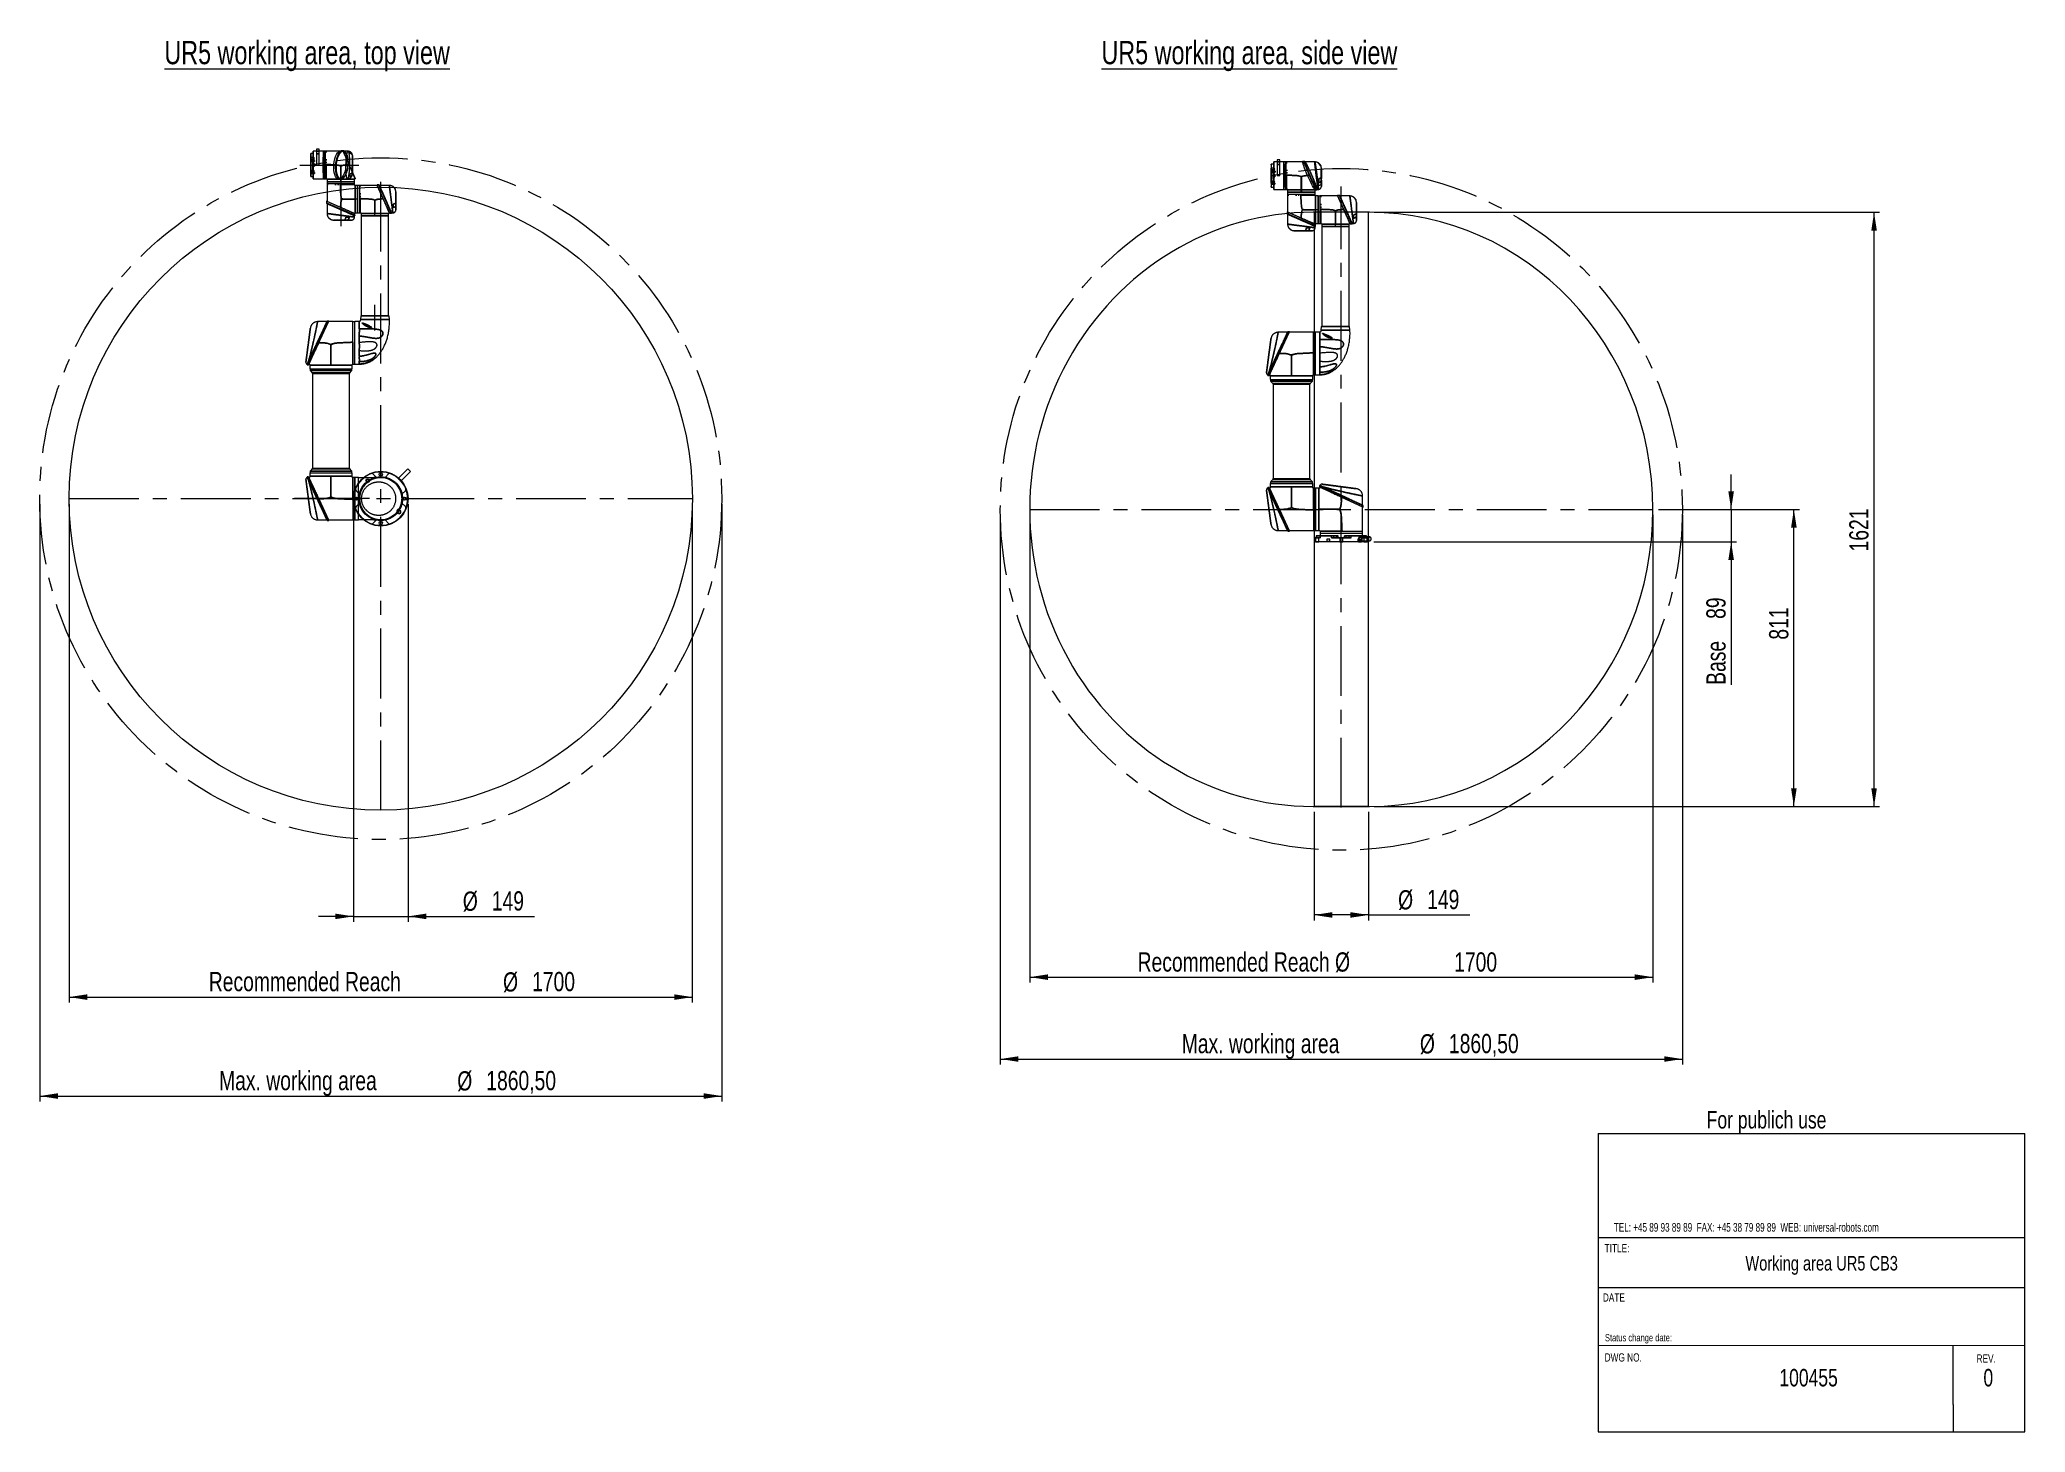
# Model space of a CAD drawing. Header units: millimetres. Extents: x 54 to 415, y 5 to 258.
import ezdxf

# ---------------------------------------------------------------- set-up
doc = ezdxf.new("R2010")
doc.units = ezdxf.units.MM
doc.linetypes.add('CENTERX2', pattern=[20.32, 12.7, -2.54, 2.54, -2.54])
doc.styles.add('SLDTEXTSTYLE0', font='TXT', dxfattribs={"width": 0.75})
doc.styles.add('SLDTEXTSTYLE1', font='TXT', dxfattribs={"width": 0.695652})
doc.dimstyles.new('SLDDIMSTYLE0', dxfattribs={"dimtxt": 3.5, "dimasz": 3.302, "dimexe": 0, "dimexo": 0.0625, "dimgap": 0.875, "dimtad": 1, "dimlfac": 15, "dimrnd": 1e-09, "dimzin": 12, "dimdsep": 46, "dimtxsty": 'SLDTEXTSTYLE0', "dimsah": 1, "dimcen": 0.09, "dimadec": 0, "dimazin": 3, "dimtfac": 1, "dimtofl": 0, "dimtmove": 0, "dimatfit": 3, "dimfxl": 1, "dimfrac": 2, "dimtolj": 1, "dimtzin": 12, "dimarcsym": 0})
doc.dimstyles.new('SLDDIMSTYLE1', dxfattribs={"dimtxt": 3.5, "dimasz": 3.302, "dimexe": 0, "dimexo": 0.0625, "dimgap": 0.875, "dimtad": 1, "dimdec": 0, "dimlfac": 15, "dimrnd": 1e-09, "dimzin": 12, "dimdsep": 46, "dimtxsty": 'SLDTEXTSTYLE0', "dimsah": 1, "dimcen": 0.09, "dimadec": 0, "dimazin": 3, "dimtfac": 1, "dimtdec": 0, "dimtofl": 0, "dimtmove": 0, "dimatfit": 3, "dimfxl": 1, "dimfrac": 2, "dimtolj": 1, "dimtzin": 12, "dimarcsym": 0})
doc.dimstyles.new('SLDDIMSTYLE2', dxfattribs={"dimtxt": 3.5, "dimasz": 3.302, "dimexe": 0, "dimexo": 0.0625, "dimgap": 0.875, "dimtad": 1, "dimlfac": 15, "dimrnd": 1e-09, "dimzin": 12, "dimdsep": 46, "dimtxsty": 'SLDTEXTSTYLE0', "dimsah": 1, "dimcen": 0.09, "dimadec": 0, "dimazin": 3, "dimtfac": 1, "dimtmove": 0, "dimatfit": 0, "dimfxl": 1, "dimfrac": 2, "dimtolj": 1, "dimtzin": 12, "dimarcsym": 0})
doc.dimstyles.new('SLDDIMSTYLE3', dxfattribs={"dimtxt": 3.5, "dimasz": 3.302, "dimexe": 0, "dimexo": 0.0625, "dimgap": 0.875, "dimtad": 1, "dimdec": 0, "dimlfac": 15, "dimrnd": 1e-09, "dimzin": 12, "dimdsep": 46, "dimtxsty": 'SLDTEXTSTYLE0', "dimsah": 1, "dimcen": 0.09, "dimadec": 0, "dimazin": 3, "dimtfac": 1, "dimtofl": 0, "dimtmove": 0, "dimatfit": 3, "dimfxl": 1, "dimfrac": 2, "dimtolj": 1, "dimtzin": 12, "dimarcsym": 0})

msp = doc.modelspace()

# ---------------------------------------------------------------- texts
at = {"color": 7, "linetype": 'Continuous', "lineweight": 0}
for s, insert, char_height, attachment_point, style in [('\\LUR5 working area, top view', (76.36162, 258.02355), 4.2333333, 1, 'SLDTEXTSTYLE0'), ('\\LUR5 working area, side view', (246.77118, 258.02355), 4.2333333, 1, 'SLDTEXTSTYLE0'), ('For publich use', (356.83741, 63.36265), 3.175, 1, 'SLDTEXTSTYLE0'), ('TEL: +45 89 93 89 89  FAX: +45 38 79 89 89  WEB: universal-robots.com', (339.94883, 43.00051), 1.5875, 1, 'SLDTEXTSTYLE1'), ('TITLE:', (338.27602, 39.16005), 1.5, 1, 'SLDTEXTSTYLE0'), ('Working area UR5 CB3', (377.74028, 36.99759), 2.6458333, 2, 'SLDTEXTSTYLE0'), ('DATE', (337.95047, 30.19173), 1.5, 1, 'SLDTEXTSTYLE0'), ('Status change date:', (338.3318, 22.79286), 1.3229167, 1, 'SLDTEXTSTYLE0'), ('DWG NO.', (338.27534, 19.29686), 1.5, 1, 'SLDTEXTSTYLE0'), ('REV.', (405.91252, 19.09309), 1.5, 1, 'SLDTEXTSTYLE0'), ('100455', (375.36739, 16.45069), 3.175, 2, 'SLDTEXTSTYLE0')]:
    msp.add_mtext(s, dxfattribs=dict(at, insert=insert, char_height=char_height, attachment_point=attachment_point, style=style))
at = {"color": 156, "linetype": 'Continuous', "lineweight": 0, "insert": (407.16119, 16.45069), "char_height": 3.175, "attachment_point": 1, "style": 'SLDTEXTSTYLE0'}
msp.add_mtext('0', dxfattribs=at)

# ---------------------------------------------------------------- blocks, each defined once
blk = doc.blocks.new('_D')
at = {"color": 7, "linetype": 'Continuous', "lineweight": 0}
for p, q in [((233.73, 171.81), (233.73, 86.72)), ((347.06, 171.81), (347.06, 86.72)), ((233.73, 87.72), (347.06, 87.72))]:
    blk.add_line(p, q, dxfattribs=at)
for points in [[(233.73, 87.72), (237.03, 87.21), (237.03, 88.23)], [(347.06, 87.72), (343.76, 88.23), (343.76, 87.21)]]:
    blk.add_solid(points, dxfattribs=at)
at = {"color": 7, "linetype": 'Continuous', "lineweight": 0, "char_height": 3.5, "attachment_point": 1, "style": 'SLDTEXTSTYLE0'}
for s, insert in [('Recommended Reach Ø', (253.35, 92.23)), ('1700', (310.91, 92.23))]:
    blk.add_mtext(s, dxfattribs=dict(at, insert=insert))
blk = doc.blocks.new('_D_1')
at = {"color": 7, "linetype": 'Continuous', "lineweight": 0}
for p, q in [((348.06, 172.81), (373.69, 172.81)), ((372.69, 118.78), (372.69, 172.81)), ((296.36, 118.78), (373.69, 118.78))]:
    blk.add_line(p, q, dxfattribs=at)
for points in [[(372.69, 172.81), (372.18, 169.51), (373.2, 169.51)], [(372.69, 118.78), (373.2, 122.08), (372.18, 122.08)]]:
    blk.add_solid(points, dxfattribs=at)
at = {"color": 7, "linetype": 'Continuous', "lineweight": 0, "insert": (368.18, 149.11), "char_height": 3.5, "attachment_point": 1, "rotation": 90, "style": 'SLDTEXTSTYLE0'}
blk.add_mtext('811', dxfattribs=at)
blk = doc.blocks.new('_D_2')
at = {"color": 7, "linetype": 'Continuous', "lineweight": 0}
for p, q in [((361.28, 172.81), (361.28, 179.16)), ((348.06, 172.81), (362.28, 172.81)), ((361.28, 172.81), (361.28, 166.88)), ((296.29, 166.88), (362.28, 166.88)), ((361.28, 166.88), (361.28, 140.89))]:
    blk.add_line(p, q, dxfattribs=at)
for points in [[(361.28, 172.81), (361.79, 176.11), (360.77, 176.11)], [(361.28, 166.88), (360.77, 163.58), (361.79, 163.58)]]:
    blk.add_solid(points, dxfattribs=at)
at = {"color": 7, "linetype": 'Continuous', "lineweight": 0, "char_height": 3.5, "attachment_point": 1, "rotation": 90, "style": 'SLDTEXTSTYLE0'}
for s, insert in [('89', (356.77, 152.89)), ('Base', (356.77, 140.89))]:
    blk.add_mtext(s, dxfattribs=dict(at, insert=insert))
blk = doc.blocks.new('_D_3')
at = {"color": 7, "linetype": 'Continuous', "lineweight": 0}
for p, q in [((228.38, 171.81), (228.38, 71.82)), ((352.41, 171.81), (352.41, 71.82)), ((228.38, 72.82), (352.41, 72.82))]:
    blk.add_line(p, q, dxfattribs=at)
for points in [[(228.38, 72.82), (231.68, 72.32), (231.68, 73.33)], [(352.41, 72.82), (349.11, 73.33), (349.11, 72.32)]]:
    blk.add_solid(points, dxfattribs=at)
at = {"color": 7, "linetype": 'Continuous', "lineweight": 0, "char_height": 3.5, "attachment_point": 1, "style": 'SLDTEXTSTYLE0'}
for s, insert in [('Max. working area', (261.37, 77.39)), ('%%c', (304.68, 77.34)), ('1860,50', (309.96, 77.39))]:
    blk.add_mtext(s, dxfattribs=dict(at, insert=insert))
blk = doc.blocks.new('_D_4')
at = {"color": 7, "linetype": 'Continuous', "lineweight": 0}
for p, q in [((285.43, 117.78), (285.43, 98.03)), ((295.36, 117.78), (295.36, 98.03)), ((295.36, 99.03), (285.43, 99.03)), ((295.36, 99.03), (313.76, 99.03))]:
    blk.add_line(p, q, dxfattribs=at)
for points in [[(285.43, 99.03), (288.73, 98.53), (288.73, 99.54)], [(295.36, 99.03), (292.06, 99.54), (292.06, 98.53)]]:
    blk.add_solid(points, dxfattribs=at)
at = {"color": 7, "linetype": 'Continuous', "lineweight": 0, "char_height": 3.5, "attachment_point": 1, "style": 'SLDTEXTSTYLE0'}
for s, insert in [('%%c', (300.72, 103.54)), ('149', (306, 103.6))]:
    blk.add_mtext(s, dxfattribs=dict(at, insert=insert))
blk = doc.blocks.new('_D_5')
at = {"color": 7, "linetype": 'Continuous', "lineweight": 0}
for p, q in [((296.36, 226.85), (388.27, 226.85)), ((387.27, 118.78), (387.27, 226.85)), ((296.36, 118.78), (388.27, 118.78))]:
    blk.add_line(p, q, dxfattribs=at)
for points in [[(387.27, 226.85), (386.77, 223.54), (387.78, 223.54)], [(387.27, 118.78), (387.78, 122.08), (386.77, 122.08)]]:
    blk.add_solid(points, dxfattribs=at)
at = {"color": 7, "linetype": 'Continuous', "lineweight": 0, "insert": (382.76, 165.16), "char_height": 3.5, "attachment_point": 1, "rotation": 90, "style": 'SLDTEXTSTYLE0'}
blk.add_mtext('1621', dxfattribs=at)
blk = doc.blocks.new('_D_6')
at = {"color": 7, "linetype": 'Continuous', "lineweight": 0}
for p, q in [((53.69, 173.76), (53.69, 65.09)), ((177.72, 173.76), (177.72, 65.09)), ((53.69, 66.09), (177.72, 66.09))]:
    blk.add_line(p, q, dxfattribs=at)
for points in [[(53.69, 66.09), (56.99, 65.58), (56.99, 66.6)], [(177.72, 66.09), (174.42, 66.6), (174.42, 65.58)]]:
    blk.add_solid(points, dxfattribs=at)
at = {"color": 7, "linetype": 'Continuous', "lineweight": 0, "char_height": 3.5, "attachment_point": 1, "style": 'SLDTEXTSTYLE0'}
for s, insert in [('Max. working area', (86.31, 70.66)), ('%%c', (129.62, 70.6)), ('1860,50', (134.9, 70.66))]:
    blk.add_mtext(s, dxfattribs=dict(at, insert=insert))
blk = doc.blocks.new('_D_7')
at = {"color": 7, "linetype": 'Continuous', "lineweight": 0}
for p, q in [((110.74, 173.76), (110.74, 97.77)), ((120.67, 173.76), (120.67, 97.77)), ((110.74, 98.77), (104.39, 98.77)), ((110.74, 98.77), (120.67, 98.77)), ((120.67, 98.77), (143.66, 98.77))]:
    blk.add_line(p, q, dxfattribs=at)
for points in [[(110.74, 98.77), (107.44, 99.28), (107.44, 98.27)], [(120.67, 98.77), (123.98, 98.27), (123.98, 99.28)]]:
    blk.add_solid(points, dxfattribs=at)
at = {"color": 7, "linetype": 'Continuous', "lineweight": 0, "char_height": 3.5, "attachment_point": 1, "style": 'SLDTEXTSTYLE0'}
for s, insert in [('%%c', (130.63, 103.29)), ('149', (135.9, 103.34))]:
    blk.add_mtext(s, dxfattribs=dict(at, insert=insert))
blk = doc.blocks.new('_D_8')
at = {"color": 7, "linetype": 'Continuous', "lineweight": 0}
for p, q in [((59.04, 173.76), (59.04, 83.09)), ((172.37, 173.76), (172.37, 83.09)), ((59.04, 84.09), (172.37, 84.09))]:
    blk.add_line(p, q, dxfattribs=at)
for points in [[(59.04, 84.09), (62.34, 83.58), (62.34, 84.6)], [(172.37, 84.09), (169.07, 84.6), (169.07, 83.58)]]:
    blk.add_solid(points, dxfattribs=at)
at = {"color": 7, "linetype": 'Continuous', "lineweight": 0, "char_height": 3.5, "attachment_point": 1, "style": 'SLDTEXTSTYLE0'}
for s, insert in [('Recommended Reach', (84.44, 88.66)), ('%%c', (137.95, 88.6)), ('1700', (143.23, 88.66))]:
    blk.add_mtext(s, dxfattribs=dict(at, insert=insert))

# ---------------------------------------------------------------- dimensions: what is measured, and where the dimension line sits
at = {"color": 7, "linetype": 'Continuous', "lineweight": 0}
for base, p2, dimstyle, picture, middle in [((387.27439, 226.84593), (295.3586, 226.84593), 'SLDDIMSTYLE3', '_D_5', (387.27439, 170.3276)), ((372.69194, 172.81069), (347.0586, 172.81069), 'SLDDIMSTYLE1', '_D_1', (372.69194, 152.98762))]:
    dim = msp.add_linear_dim(base=base, p1=(295.3586, 118.77545), p2=p2, angle=90, dimstyle=dimstyle, dxfattribs=at)
    dim.commit()
    dim.dimension.update_dxf_attribs({"geometry": picture, "text_midpoint": middle, "dimtype": 160})
dim = msp.add_linear_dim(base=(361.28145, 166.87736), p1=(347.0586, 172.81069), p2=(295.29194, 166.87736), angle=90, text='Base <>', dimstyle='SLDDIMSTYLE2', dxfattribs=at)
dim.commit()
dim.dimension.update_dxf_attribs({"geometry": '_D_2', "text_midpoint": (361.28145, 149.47506), "dimtype": 160})
for base, p1, p2, text, dimstyle, picture, middle in [((177.72498, 66.0924), (53.69164, 174.75907), (177.72498, 174.75907), 'Max. working area %%c<>', 'SLDDIMSTYLE0', '_D_6', (119.008, 66.0924)), ((172.37498, 84.0924), (59.04164, 174.75907), (172.37498, 174.75907), 'Recommended Reach %%c<>', 'SLDDIMSTYLE0', '_D_8', (119.008, 84.0924)), ((120.67498, 98.77487), (110.74164, 174.75907), (120.67498, 174.75907), '%%c<>', 'SLDDIMSTYLE2', '_D_7', (137.14427, 98.77487)), ((352.4086, 72.82412), (228.37527, 172.81069), (352.4086, 172.81069), 'Max. working area %%c<>', 'SLDDIMSTYLE0', '_D_3', (294.0683, 72.82412)), ((347.0586, 87.72137), (233.72527, 172.81069), (347.0586, 172.81069), 'Recommended Reach Ø<>', 'SLDDIMSTYLE0', '_D', (287.29972, 87.72137)), ((285.42527, 99.03312), (295.3586, 118.77545), (285.42527, 118.77545), '%%c<>', 'SLDDIMSTYLE0', '_D_4', (307.23832, 99.03312))]:
    dim = msp.add_linear_dim(base=base, p1=p1, p2=p2, text=text, dimstyle=dimstyle, dxfattribs=at)
    dim.commit()
    dim.dimension.update_dxf_attribs({"geometry": picture, "text_midpoint": middle, "dimtype": 160})

# ---------------------------------------------------------------- linework, layer by layer
at = {"color": 7, "linetype": 'Continuous', "lineweight": 15}
for p, q in [((104.04171, 238.32107), (104.04171, 235.4544)), ((104.5083, 238.32107), (104.04176, 238.32107)), ((104.50838, 235.4544), (104.50838, 238.32107)), ((103.50469, 236.79958), (102.97136, 236.79958)), ((102.97136, 236.46625), (103.50469, 236.46625)), ((103.44172, 237.5544), (102.97505, 237.5544)), ((103.37505, 236.5044), (102.97505, 236.5044)), ((103.51208, 236.79958), (102.97875, 236.79958)), ((102.97875, 236.46625), (103.51208, 236.46625)), ((103.63773, 236.27107), (103.07107, 236.27107)), ((103.07107, 236.1044), (103.63773, 236.1044)), ((103.6457, 236.27107), (103.07904, 236.27107)), ((103.07904, 236.1044), (103.6457, 236.1044)), ((103.64172, 235.68773), (103.37505, 235.68773)), ((103.37505, 235.22107), (103.64172, 235.22107)), ((104.04247, 237.9544), (103.44172, 237.9544)), ((104.04171, 237.95433), (104.04171, 237.48765)), ((104.50838, 237.48773), (104.04171, 237.48773)), ((104.04176, 235.4544), (104.5083, 235.4544)), ((105.27504, 237.9544), (104.50762, 237.9544)), ((104.50838, 237.48765), (104.50838, 237.95433)), ((105.62504, 237.94773), (105.27504, 237.94773)), ((108.87194, 237.9544), (105.62504, 237.9544)), ((105.76721, 235.57241), (105.7672, 235.4544)), ((105.76743, 236.05723), (105.76729, 235.82583)), ((105.76795, 236.51907), (105.76766, 236.30145)), ((105.77238, 237.80589), (105.77173, 237.72076)), ((105.77386, 237.92577), (105.77309, 237.87582)), ((105.77699, 237.87582), (105.77622, 237.92577)), ((105.77835, 237.72076), (105.7777, 237.80586)), ((105.78241, 236.30145), (105.78213, 236.51907)), ((105.78279, 235.82583), (105.78265, 236.05723)), ((105.78288, 235.4544), (105.78287, 235.57241)), ((108.42837, 235.27141), (108.40458, 235.2731)), ((108.44401, 235.27141), (108.42022, 235.2731)), ((108.43937, 235.27141), (108.42837, 235.27141)), ((108.46317, 235.2731), (108.43937, 235.27141)), ((108.44401, 235.27141), (108.45501, 235.27141)), ((108.45501, 235.27141), (108.47881, 235.2731)), ((108.81238, 238.03773), (108.48383, 238.03773)), ((109.75843, 237.9544), (108.86447, 237.9544)), ((109.227, 235.4544), (109.13421, 235.44658)), ((109.13421, 235.44658), (109.13425, 235.44615)), ((278.18391, 234.86453), (277.65059, 234.86453)), ((278.12537, 235.61936), (277.65871, 235.61936)), ((278.20016, 234.86453), (277.66684, 234.86453)), ((278.72611, 236.01936), (278.12537, 236.01936)), ((278.72535, 236.38602), (278.72535, 233.51936)), ((278.72535, 236.01929), (278.72535, 235.5526)), ((279.19202, 235.55269), (278.72535, 235.55269)), ((279.19198, 236.38602), (278.72546, 236.38602)), ((279.95866, 236.01936), (279.19125, 236.01936)), ((279.19202, 233.51936), (279.19202, 236.38602)), ((279.19202, 235.5526), (279.19202, 236.01929)), ((280.30865, 236.01269), (279.95866, 236.01269)), ((283.55549, 236.01936), (280.30865, 236.01936)), ((280.45137, 235.78571), (280.45279, 235.87081)), ((280.45436, 235.94078), (280.45605, 235.99072)), ((280.46125, 235.99072), (280.46293, 235.94078)), ((280.4645, 235.87084), (280.46592, 235.78571)), ((283.70359, 236.10269), (283.35772, 236.10269)), ((285.56828, 236.01936), (283.77298, 236.01936)), ((103.50469, 234.44256), (102.97136, 234.44256)), ((102.97136, 234.10922), (103.50469, 234.10922)), ((102.97505, 234.4044), (103.37505, 234.4044)), ((102.97505, 233.3544), (103.44172, 233.3544)), ((103.51208, 234.44256), (102.97875, 234.44256)), ((102.97875, 234.10922), (103.51208, 234.10922)), ((103.64172, 234.07107), (103.07505, 234.07107)), ((103.07505, 233.9044), (103.64172, 233.9044)), ((103.44172, 232.9544), (105.27504, 232.9544)), ((105.27504, 232.96107), (105.62504, 232.96107)), ((105.62504, 232.9544), (105.77504, 232.9544)), ((105.94165, 232.07107), (105.94165, 228.82415)), ((105.94229, 232.8544), (105.94229, 232.42107)), ((105.94248, 232.07107), (110.94082, 232.07107)), ((105.94831, 232.42107), (105.94831, 232.07107)), ((105.94914, 232.42107), (110.93415, 232.42107)), ((105.94914, 232.07107), (110.93415, 232.07107)), ((105.97028, 231.92107), (106.02023, 231.92107)), ((106.02023, 231.92107), (105.97028, 231.92107)), ((106.09016, 231.92107), (106.17529, 231.92107)), ((106.17529, 231.92107), (106.09019, 231.92107)), ((107.37698, 231.92107), (107.5946, 231.92107)), ((107.5946, 231.92107), (107.37698, 231.92107)), ((107.83882, 231.92107), (108.07022, 231.92107)), ((108.07022, 231.92107), (107.83882, 231.92107)), ((108.09013, 232.87107), (108.42378, 232.87107)), ((108.32364, 231.92107), (108.44165, 231.92107)), ((108.44165, 231.92107), (108.32364, 231.92107)), ((108.43385, 232.8544), (108.43385, 232.42107)), ((108.44953, 232.42107), (108.44953, 232.8544)), ((108.48094, 232.9544), (109.64835, 232.9544)), ((110.93498, 232.07107), (110.93498, 232.42107)), ((110.94109, 232.42107), (110.94109, 232.8544)), ((110.94165, 231.92107), (110.94165, 232.07107)), ((111.47498, 231.7538), (111.04165, 231.7538)), ((111.82498, 231.74773), (111.47498, 231.74773)), ((111.47498, 231.74691), (111.47498, 226.76189)), ((115.0719, 231.7544), (111.82498, 231.7544)), ((111.82498, 231.75357), (111.82498, 226.75523)), ((111.82498, 231.74691), (111.82498, 226.76189)), ((111.97498, 231.67582), (111.97498, 231.72577)), ((111.97498, 231.72577), (111.97498, 231.67582)), ((111.97498, 231.60589), (111.97498, 231.52076)), ((111.97498, 231.52076), (111.97498, 231.60586)), ((115.381, 231.83773), (115.03523, 231.83773)), ((117.30856, 226.67107), (115.03523, 231.83773)), ((116.15111, 229.30164), (115.07223, 231.75364)), ((117.25498, 231.7544), (115.45021, 231.7544)), ((277.65059, 234.5312), (278.18391, 234.5312)), ((278.18391, 232.50751), (277.65059, 232.50751)), ((277.65059, 232.17418), (278.18391, 232.17418)), ((278.0587, 234.56936), (277.65871, 234.56936)), ((277.65871, 232.46936), (278.0587, 232.46936)), ((277.65871, 231.41936), (278.12537, 231.41936)), ((277.66684, 234.5312), (278.20016, 234.5312)), ((278.20016, 232.50751), (277.66684, 232.50751)), ((277.66684, 232.17418), (278.20016, 232.17418)), ((278.31661, 234.33602), (277.74995, 234.33602)), ((277.74995, 234.16936), (278.31661, 234.16936)), ((278.32536, 232.13602), (277.75871, 232.13602)), ((277.75871, 231.96936), (278.32536, 231.96936)), ((278.33412, 234.33602), (277.76747, 234.33602)), ((277.76747, 234.16936), (278.33412, 234.16936)), ((278.32536, 233.75269), (278.0587, 233.75269)), ((278.0587, 233.28602), (278.32536, 233.28602)), ((278.72546, 233.51936), (279.19198, 233.51936)), ((280.44141, 233.51936), (280.44143, 233.63736)), ((280.4416, 233.89078), (280.44192, 234.12219)), ((280.44243, 234.3664), (280.44305, 234.58402)), ((280.47424, 234.58402), (280.47486, 234.3664)), ((280.47538, 234.12219), (280.47569, 233.89078)), ((280.47586, 233.63736), (280.47588, 233.51936)), ((283.10256, 233.33636), (283.07876, 233.33805)), ((283.10256, 233.33636), (283.11356, 233.33636)), ((283.13694, 233.33636), (283.11315, 233.33805)), ((283.11356, 233.33636), (283.13735, 233.33805)), ((283.14794, 233.33636), (283.13694, 233.33636)), ((283.17174, 233.33805), (283.14794, 233.33636)), ((283.93562, 233.51936), (283.84283, 233.51153)), ((283.84283, 233.51153), (283.84287, 233.5111)), ((105.85831, 228.86082), (105.85831, 228.51505)), ((111.02498, 226.58748), (105.85831, 228.86082)), ((105.94165, 228.44584), (105.94165, 226.64107)), ((108.39441, 227.74494), (105.94241, 228.82382)), ((108.44165, 228.46125), (108.44947, 228.55404)), ((108.44947, 228.55404), (108.4499, 228.554)), ((108.62464, 229.2599), (108.62295, 229.2837)), ((108.62464, 229.2599), (108.62295, 229.2837)), ((108.62464, 229.2489), (108.62295, 229.2251)), ((108.62295, 229.2251), (108.62464, 229.2489)), ((108.62464, 229.2489), (108.62464, 229.2599)), ((108.62464, 229.2599), (108.62464, 229.2489)), ((111.47498, 229.2544), (111.04165, 229.2544)), ((111.97498, 230.31907), (111.97498, 230.10145)), ((111.97498, 230.10145), (111.97498, 230.31907)), ((111.97498, 229.85723), (111.97498, 229.62583)), ((111.97498, 229.62583), (111.97498, 229.85723)), ((111.97498, 229.37241), (111.97498, 229.2544)), ((111.97498, 229.2544), (111.97498, 229.37241)), ((114.63615, 229.07141), (114.61235, 229.0731)), ((114.63615, 229.07141), (114.61235, 229.0731)), ((114.64715, 229.07141), (114.63615, 229.07141)), ((114.63615, 229.07141), (114.64715, 229.07141)), ((114.64715, 229.07141), (114.67094, 229.0731)), ((114.67094, 229.0731), (114.64715, 229.07141)), ((115.4348, 229.2544), (115.34201, 229.24658)), ((115.34201, 229.24658), (115.34205, 229.24615)), ((278.12537, 231.01936), (279.95866, 231.01936)), ((279.95866, 231.02602), (280.30865, 231.02602)), ((280.30865, 231.01936), (280.45865, 231.01936)), ((280.62527, 230.13602), (280.62527, 226.88911)), ((280.62585, 230.91936), (280.62585, 230.48602)), ((280.6261, 230.13602), (285.62444, 230.13602)), ((280.63194, 230.48602), (280.63194, 230.13602)), ((280.63277, 230.48602), (285.61778, 230.48602)), ((280.63277, 230.13602), (285.61778, 230.13602)), ((280.65391, 229.98602), (280.70385, 229.98602)), ((280.70385, 229.98602), (280.65391, 229.98602)), ((280.77379, 229.98602), (280.85891, 229.98602)), ((280.85891, 229.98602), (280.77382, 229.98602)), ((282.0606, 229.98602), (282.27823, 229.98602)), ((282.27823, 229.98602), (282.0606, 229.98602)), ((282.52244, 229.98602), (282.75385, 229.98602)), ((282.75385, 229.98602), (282.52244, 229.98602)), ((283.00727, 229.98602), (283.12527, 229.98602)), ((283.12527, 229.98602), (283.00727, 229.98602)), ((283.10801, 230.48602), (283.10801, 230.91936)), ((283.14249, 230.91936), (283.14249, 230.48602)), ((285.60204, 230.93602), (285.91836, 230.93602)), ((285.61861, 230.13602), (285.61861, 230.48602)), ((285.62465, 230.48602), (285.62465, 230.91936)), ((285.62527, 229.98602), (285.62527, 230.13602)), ((286.15861, 229.81876), (285.72527, 229.81876)), ((285.95822, 231.01936), (286.22425, 231.01936)), ((285.9588, 231.01936), (285.95878, 231.01936)), ((286.50861, 229.81269), (286.15861, 229.81269)), ((286.15861, 229.81186), (286.15861, 224.82685)), ((289.75552, 229.81936), (286.50861, 229.81936)), ((286.50861, 229.81853), (286.50861, 224.82018)), ((286.50861, 229.81186), (286.50861, 224.82685)), ((286.65861, 229.79072), (286.65861, 229.74078)), ((286.65861, 229.74078), (286.65861, 229.79072)), ((286.65861, 229.67084), (286.65861, 229.58571)), ((286.65861, 229.58571), (286.65861, 229.67081)), ((286.65861, 228.38402), (286.65861, 228.1664)), ((286.65861, 228.1664), (286.65861, 228.38402)), ((286.65861, 227.92219), (286.65861, 227.69078)), ((286.65861, 227.69078), (286.65861, 227.92219)), ((290.06462, 229.90269), (289.71886, 229.90269)), ((291.99219, 224.73602), (289.71886, 229.90269)), ((290.83474, 227.3666), (289.75586, 229.8186)), ((291.93861, 229.81936), (290.13383, 229.81936)), ((110.94165, 225.97364), (110.94165, 226.23109)), ((111.02498, 226.27079), (111.02498, 226.58748)), ((111.04165, 226.755), (111.47498, 226.755)), ((111.47498, 226.76107), (111.82498, 226.76107)), ((111.82498, 226.7544), (111.97498, 226.7544)), ((112.14164, 226.22107), (112.14164, 208.02573)), ((112.14225, 226.6544), (112.14225, 226.22107)), ((112.14331, 226.22107), (117.13998, 226.22107)), ((114.64165, 226.22107), (114.64165, 226.6544)), ((117.14105, 226.22107), (117.14105, 226.6544)), ((117.14164, 208.02573), (117.14164, 226.22107)), ((117.30856, 226.67107), (117.62526, 226.67107)), ((117.66496, 226.7544), (117.92241, 226.7544)), ((280.54194, 226.92577), (280.54194, 226.58)), ((285.70861, 224.65244), (280.54194, 226.92577)), ((280.62527, 226.5108), (280.62527, 224.70602)), ((283.07803, 225.80989), (280.62603, 226.88877)), ((283.12527, 226.52621), (283.1331, 226.61899)), ((283.1331, 226.61899), (283.13353, 226.61895)), ((283.30827, 227.32486), (283.30658, 227.34865)), ((283.30827, 227.32486), (283.30658, 227.34865)), ((283.30658, 227.29006), (283.30827, 227.31386)), ((283.30827, 227.31386), (283.30658, 227.29006)), ((283.30827, 227.31386), (283.30827, 227.32486)), ((283.30827, 227.32486), (283.30827, 227.31386)), ((295.53201, 226.84623), (285.25186, 226.84623)), ((295.53201, 226.84623), (285.25186, 226.84623)), ((285.42527, 226.84593), (285.42527, 118.77545)), ((295.35786, 226.84593), (285.42601, 226.84593)), ((285.62527, 224.03859), (285.62527, 224.29605)), ((285.70861, 224.33574), (285.70861, 224.65244)), ((286.15861, 227.31936), (285.72527, 227.31936)), ((285.72527, 224.81996), (286.15861, 224.81996)), ((286.15861, 224.82602), (286.50861, 224.82602)), ((286.50861, 224.81936), (286.65861, 224.81936)), ((286.65861, 227.43736), (286.65861, 227.31936)), ((286.65861, 227.31936), (286.65861, 227.43736)), ((286.82527, 224.28602), (286.82527, 206.09069)), ((286.82587, 224.71936), (286.82587, 224.28602)), ((286.82694, 224.28602), (291.8236, 224.28602)), ((289.31977, 227.13636), (289.29598, 227.13805)), ((289.31977, 227.13636), (289.29598, 227.13805)), ((289.33077, 227.13636), (289.31977, 227.13636)), ((289.31977, 227.13636), (289.33077, 227.13636)), ((289.32527, 224.28602), (289.32527, 224.71936)), ((289.33077, 227.13636), (289.35457, 227.13805)), ((289.35457, 227.13805), (289.33077, 227.13636)), ((290.11842, 227.31936), (290.02563, 227.31153)), ((290.02563, 227.31153), (290.02568, 227.3111)), ((291.82467, 224.28602), (291.82467, 224.71936)), ((291.82527, 206.09069), (291.82527, 224.28602)), ((291.99219, 224.73602), (292.30888, 224.73602)), ((292.34858, 224.81936), (292.60604, 224.81936)), ((295.3586, 118.77545), (295.3586, 226.84593)), ((102.58543, 199.12573), (106.256, 207.05814)), ((105.92098, 206.95907), (104.23437, 206.95907)), ((104.4427, 203.13944), (106.21016, 206.95907)), ((106.25643, 207.05907), (105.99691, 207.05907)), ((110.65498, 206.95907), (106.21016, 206.95907)), ((110.65498, 203.23918), (110.65498, 206.95907)), ((111.00831, 206.9524), (110.65498, 206.9524)), ((110.65498, 199.23272), (110.65498, 206.95209)), ((111.80831, 206.95907), (111.00831, 206.95907)), ((111.00831, 199.22602), (111.00831, 206.95878)), ((111.00831, 199.23272), (111.00831, 206.95209)), ((112.06664, 208.02573), (112.00808, 207.35649)), ((112.06692, 208.02573), (117.21636, 208.02573)), ((117.13998, 208.02573), (112.14331, 208.02573)), ((117.2752, 207.35649), (117.21665, 208.02573)), ((286.75026, 206.09069), (286.69171, 205.42144)), ((286.75055, 206.09069), (291.89999, 206.09069)), ((291.8236, 206.09069), (286.82694, 206.09069)), ((291.95883, 205.42144), (291.90028, 206.09069)), ((104.12079, 203.0924), (104.05624, 202.95375)), ((104.05624, 202.95375), (104.12077, 203.09239)), ((104.4427, 203.13944), (104.44262, 203.13927)), ((104.44262, 203.13927), (104.4427, 203.13944)), ((107.92704, 203.0924), (107.9241, 203.09179)), ((111.81129, 203.17472), (111.80831, 203.0924)), ((111.80831, 203.0924), (111.81129, 203.17472)), ((277.26906, 197.19069), (280.93962, 205.12309)), ((280.60461, 205.02402), (278.918, 205.02402)), ((279.12633, 201.2044), (280.89378, 205.02402)), ((280.94006, 205.12402), (280.68054, 205.12402)), ((285.3386, 205.02402), (280.89378, 205.02402)), ((285.3386, 201.30413), (285.3386, 205.02402)), ((285.69194, 205.01736), (285.3386, 205.01736)), ((285.3386, 197.29767), (285.3386, 205.01704)), ((286.49194, 205.02402), (285.69194, 205.02402)), ((285.69194, 197.29098), (285.69194, 205.02374)), ((285.69194, 197.29767), (285.69194, 205.01704)), ((102.34736, 199.12573), (102.58543, 199.12573)), ((102.74657, 200.37579), (102.74696, 200.31824)), ((102.74696, 200.31825), (102.74669, 200.37814)), ((102.74696, 200.17619), (102.74696, 200.31825)), ((102.74696, 200.31824), (102.74696, 200.17619)), ((102.79498, 199.0266), (102.79498, 198.3924)), ((102.79498, 199.02573), (102.80836, 199.02573)), ((102.80836, 199.02573), (102.79498, 199.02573)), ((102.80836, 199.02573), (102.80871, 199.02573)), ((102.80871, 199.02573), (102.80836, 199.02573)), ((102.80871, 199.02573), (102.83936, 199.02573)), ((102.83936, 199.02573), (102.80871, 199.02573)), ((102.85372, 199.02603), (102.83936, 199.02573)), ((102.83936, 199.02573), (102.85372, 199.02573)), ((102.91677, 199.02573), (102.85372, 199.02603)), ((102.85372, 199.02573), (102.91677, 199.02573)), ((102.91751, 199.02573), (102.91677, 199.02573)), ((102.91677, 199.02573), (102.93026, 199.02565)), ((102.93026, 199.02565), (102.91751, 199.02573)), ((103.15066, 199.02573), (103.31301, 199.02573)), ((103.15616, 199.02573), (103.15066, 199.02573)), ((103.31301, 199.02573), (103.15616, 199.02573)), ((103.31301, 199.02573), (103.34855, 199.02573)), ((103.34855, 199.02573), (103.31301, 199.02573)), ((103.34855, 199.02573), (103.50327, 199.02573)), ((103.50327, 199.02573), (103.34855, 199.02573)), ((103.91644, 199.02573), (104.05701, 199.02573)), ((104.05701, 199.02573), (103.91644, 199.02573)), ((104.05701, 199.02573), (104.1762, 199.02573)), ((104.1762, 199.02573), (104.05701, 199.02573)), ((104.1762, 199.02573), (104.36407, 199.02573)), ((104.36407, 199.02573), (104.1762, 199.02573)), ((104.36407, 199.02573), (104.45667, 199.02573)), ((104.45667, 199.02573), (104.36407, 199.02573)), ((104.66869, 199.02573), (104.45667, 199.02573)), ((105.01333, 199.02573), (104.66869, 199.02573)), ((105.01333, 199.02573), (105.33917, 199.02573)), ((105.01498, 199.02573), (105.01333, 199.02573)), ((105.33917, 199.02573), (105.01498, 199.02573)), ((105.33917, 199.02573), (105.35176, 199.02573)), ((105.35176, 199.02573), (105.33917, 199.02573)), ((105.35176, 199.02573), (105.67381, 199.02573)), ((105.67381, 199.02573), (105.35176, 199.02573)), ((105.67381, 199.02573), (105.67602, 199.02573)), ((105.67602, 199.02573), (105.67381, 199.02573)), ((105.67602, 199.02573), (105.72928, 199.02573)), ((105.72928, 199.02573), (105.67602, 199.02573)), ((105.72928, 199.02573), (106.08711, 199.02573)), ((106.08711, 199.02573), (105.72928, 199.02573)), ((106.08711, 199.02573), (106.30903, 199.02573)), ((106.30903, 199.02573), (106.08711, 199.02573)), ((106.30903, 199.02573), (106.31235, 199.02573)), ((106.31235, 199.02573), (106.30903, 199.02573)), ((106.31235, 199.02573), (106.47911, 199.02573)), ((106.47911, 199.02573), (106.31235, 199.02573)), ((106.47911, 199.02573), (106.66164, 199.02573)), ((106.66164, 199.02573), (106.47911, 199.02573)), ((106.84418, 199.02573), (106.66164, 199.02573)), ((106.66164, 199.02573), (106.84418, 199.02573)), ((107.01094, 199.02573), (106.84418, 199.02573)), ((106.84418, 199.02573), (107.01094, 199.02573)), ((107.01425, 199.02573), (107.01094, 199.02573)), ((107.01094, 199.02573), (107.01425, 199.02573)), ((107.23617, 199.02573), (107.01425, 199.02573)), ((107.01425, 199.02573), (107.23617, 199.02573)), ((107.59401, 199.02573), (107.23617, 199.02573)), ((107.23617, 199.02573), (107.59401, 199.02573)), ((107.64727, 199.02573), (107.59401, 199.02573)), ((107.59401, 199.02573), (107.64727, 199.02573)), ((107.64947, 199.02573), (107.64727, 199.02573)), ((107.64727, 199.02573), (107.64947, 199.02573)), ((107.97153, 199.02573), (107.64947, 199.02573)), ((107.64947, 199.02573), (107.97153, 199.02573)), ((107.98412, 199.02573), (107.97153, 199.02573)), ((107.97153, 199.02573), (107.98412, 199.02573)), ((108.30831, 199.02573), (107.98412, 199.02573)), ((107.98412, 199.02573), (108.30996, 199.02573)), ((108.30996, 199.02573), (108.30831, 199.02573)), ((108.95922, 199.02573), (108.86662, 199.02627)), ((108.86662, 199.02573), (108.95922, 199.02573)), ((109.14709, 199.02573), (108.95922, 199.02573)), ((108.95922, 199.02573), (109.14709, 199.02573)), ((109.26627, 199.02573), (109.14709, 199.02573)), ((109.14709, 199.02573), (109.26627, 199.02573)), ((109.40685, 199.02573), (109.26627, 199.02573)), ((109.26627, 199.02573), (109.40685, 199.02573)), ((109.52154, 199.02573), (109.40685, 199.02573)), ((109.82002, 199.02573), (109.97474, 199.02573)), ((109.97507, 199.02573), (109.97474, 199.02573)), ((109.97474, 199.02573), (110.01028, 199.02573)), ((110.01028, 199.02573), (109.97507, 199.02573)), ((110.16713, 199.02573), (110.01028, 199.02573)), ((110.01028, 199.02573), (110.17263, 199.02573)), ((110.17263, 199.02573), (110.16713, 199.02573)), ((110.40577, 199.02573), (110.39303, 199.02565)), ((110.39303, 199.02565), (110.40652, 199.02573)), ((110.40652, 199.02573), (110.40577, 199.02573)), ((110.40652, 199.02573), (110.46957, 199.02573)), ((110.48393, 199.02573), (110.46957, 199.02603)), ((110.46957, 199.02573), (110.48393, 199.02573)), ((110.51457, 199.02573), (110.48393, 199.02573)), ((110.48393, 199.02573), (110.51457, 199.02573)), ((110.51493, 199.02573), (110.51457, 199.02573)), ((110.51457, 199.02573), (110.51493, 199.02573)), ((110.52831, 199.02573), (110.51493, 199.02573)), ((110.51493, 199.02573), (110.52831, 199.02573)), ((110.52831, 198.3924), (110.52831, 199.0266)), ((110.65498, 199.2324), (111.00831, 199.2324)), ((111.00831, 199.22573), (111.80831, 199.22573)), ((111.81011, 199.70337), (111.80808, 199.7033)), ((111.80808, 199.70329), (111.81011, 199.70337)), ((111.80831, 202.00257), (111.80831, 201.69296)), ((111.80831, 201.69296), (111.80831, 202.00257)), ((278.80442, 201.15736), (278.73987, 201.0187)), ((278.73987, 201.0187), (278.80439, 201.15735)), ((279.12633, 201.2044), (279.12625, 201.20423)), ((279.12625, 201.20423), (279.12633, 201.2044)), ((282.61067, 201.15735), (282.60773, 201.15675)), ((286.49492, 201.23968), (286.49194, 201.15736)), ((286.49194, 201.15736), (286.49492, 201.23968)), ((286.49194, 200.06753), (286.49194, 199.75792)), ((286.49194, 199.75792), (286.49194, 200.06753)), ((102.79529, 198.3924), (110.528, 198.3924)), ((102.85164, 198.3924), (102.85164, 198.15191)), ((102.85164, 198.3924), (110.47164, 198.3924)), ((102.85164, 198.15191), (110.47164, 198.15191)), ((102.91022, 198.01049), (103.26107, 197.65965)), ((110.41307, 198.01049), (102.91211, 198.01049)), ((110.06222, 197.65965), (103.26292, 197.65965)), ((103.31964, 197.51822), (103.31964, 180.33324)), ((103.31964, 197.51822), (110.00364, 197.51822)), ((110.00364, 180.33324), (110.00364, 197.51822)), ((110.06222, 197.65965), (110.41307, 198.01049)), ((110.47164, 198.15191), (110.47164, 198.3924)), ((277.03099, 197.19069), (277.26906, 197.19069)), ((277.4302, 198.44075), (277.43058, 198.3832)), ((277.43058, 198.3832), (277.43032, 198.4431)), ((277.43058, 198.24114), (277.43058, 198.3832)), ((277.43058, 198.3832), (277.43058, 198.24114)), ((277.4786, 197.09156), (277.4786, 196.45736)), ((277.4786, 197.09069), (277.49198, 197.09069)), ((277.49198, 197.09069), (277.4786, 197.09069)), ((277.47892, 196.45736), (285.21162, 196.45736)), ((277.49198, 197.09069), (277.49234, 197.09069)), ((277.49234, 197.09069), (277.49198, 197.09069)), ((277.49234, 197.09069), (277.52299, 197.09069)), ((277.52299, 197.09069), (277.49234, 197.09069)), ((277.53735, 197.09099), (277.52299, 197.09069)), ((277.52299, 197.09069), (277.53735, 197.09069)), ((277.53527, 196.45736), (277.53527, 196.21687)), ((277.53527, 196.45736), (285.15527, 196.45736)), ((277.53527, 196.21687), (285.15527, 196.21687)), ((277.60039, 197.09069), (277.53735, 197.09099)), ((277.53735, 197.09069), (277.60039, 197.09069)), ((277.59385, 196.07544), (277.94469, 195.7246)), ((285.09669, 196.07544), (277.59574, 196.07544)), ((277.60039, 197.09069), (277.61388, 197.0906)), ((277.60114, 197.09069), (277.60039, 197.09069)), ((277.61388, 197.0906), (277.60114, 197.09069)), ((277.83429, 197.09069), (277.99664, 197.09069)), ((277.83979, 197.09069), (277.83429, 197.09069)), ((277.99664, 197.09069), (277.83979, 197.09069)), ((284.74585, 195.7246), (277.94655, 195.7246)), ((277.99664, 197.09069), (278.03217, 197.09069)), ((278.03217, 197.09069), (277.99664, 197.09069)), ((278.00327, 195.58318), (278.00327, 178.3982)), ((278.00327, 195.58318), (284.68727, 195.58318)), ((278.03217, 197.09069), (278.18689, 197.09069)), ((278.18689, 197.09069), (278.03217, 197.09069)), ((278.60007, 197.09069), (278.74064, 197.09069)), ((278.74064, 197.09069), (278.60007, 197.09069)), ((278.74064, 197.09069), (278.85982, 197.09069)), ((278.85982, 197.09069), (278.74064, 197.09069)), ((278.85982, 197.09069), (279.04769, 197.09069)), ((279.04769, 197.09069), (278.85982, 197.09069)), ((279.04769, 197.09069), (279.14029, 197.09069)), ((279.14029, 197.09069), (279.04769, 197.09069)), ((279.35231, 197.09069), (279.14029, 197.09069)), ((279.69696, 197.09069), (279.35231, 197.09069)), ((279.69696, 197.09069), (280.02279, 197.09069)), ((279.69861, 197.09069), (279.69696, 197.09069)), ((280.02279, 197.09069), (279.69861, 197.09069)), ((280.02279, 197.09069), (280.03539, 197.09069)), ((280.03539, 197.09069), (280.02279, 197.09069)), ((280.03539, 197.09069), (280.35744, 197.09069)), ((280.35744, 197.09069), (280.03539, 197.09069)), ((280.35744, 197.09069), (280.35965, 197.09069)), ((280.35965, 197.09069), (280.35744, 197.09069)), ((280.4129, 197.09069), (280.35965, 197.09069)), ((280.35965, 197.09069), (280.4129, 197.09069)), ((280.4129, 197.09069), (280.77074, 197.09069)), ((280.77074, 197.09069), (280.4129, 197.09069)), ((280.77074, 197.09069), (280.99266, 197.09069)), ((280.99266, 197.09069), (280.77074, 197.09069)), ((280.99266, 197.09069), (280.99597, 197.09069)), ((280.99597, 197.09069), (280.99266, 197.09069)), ((280.99597, 197.09069), (281.16273, 197.09069)), ((281.16273, 197.09069), (280.99597, 197.09069)), ((281.16273, 197.09069), (281.34527, 197.09069)), ((281.34527, 197.09069), (281.16273, 197.09069)), ((281.5278, 197.09069), (281.34527, 197.09069)), ((281.34527, 197.09069), (281.5278, 197.09069)), ((281.69457, 197.09069), (281.5278, 197.09069)), ((281.5278, 197.09069), (281.69457, 197.09069)), ((281.69788, 197.09069), (281.69457, 197.09069)), ((281.69457, 197.09069), (281.69788, 197.09069)), ((281.9198, 197.09069), (281.69788, 197.09069)), ((281.69788, 197.09069), (281.9198, 197.09069)), ((282.27764, 197.09069), (281.9198, 197.09069)), ((281.9198, 197.09069), (282.27764, 197.09069)), ((282.33089, 197.09069), (282.27764, 197.09069)), ((282.27764, 197.09069), (282.33089, 197.09069)), ((282.3331, 197.09069), (282.33089, 197.09069)), ((282.33089, 197.09069), (282.3331, 197.09069)), ((282.65515, 197.09069), (282.3331, 197.09069)), ((282.3331, 197.09069), (282.65515, 197.09069)), ((282.66775, 197.09069), (282.65515, 197.09069)), ((282.65515, 197.09069), (282.66775, 197.09069)), ((282.99193, 197.09069), (282.66775, 197.09069)), ((282.66775, 197.09069), (282.99358, 197.09069)), ((282.99358, 197.09069), (282.99193, 197.09069)), ((283.55024, 197.09069), (283.64285, 197.09069)), ((283.64285, 197.09069), (283.55025, 197.09122)), ((283.83071, 197.09069), (283.64285, 197.09069)), ((283.64285, 197.09069), (283.83071, 197.09069)), ((283.9499, 197.09069), (283.83071, 197.09069)), ((283.83071, 197.09069), (283.9499, 197.09069)), ((284.09047, 197.09069), (283.9499, 197.09069)), ((283.9499, 197.09069), (284.09047, 197.09069)), ((284.20517, 197.09069), (284.09047, 197.09069)), ((284.50364, 197.09069), (284.65837, 197.09069)), ((284.65869, 197.09069), (284.65837, 197.09069)), ((284.65837, 197.09069), (284.6939, 197.09069)), ((284.6939, 197.09069), (284.65869, 197.09069)), ((284.68727, 178.3982), (284.68727, 195.58318)), ((284.85075, 197.09069), (284.6939, 197.09069)), ((284.6939, 197.09069), (284.85625, 197.09069)), ((284.74585, 195.7246), (285.09669, 196.07544)), ((284.85625, 197.09069), (284.85075, 197.09069)), ((285.0894, 197.09069), (285.07665, 197.0906)), ((285.07665, 197.0906), (285.09015, 197.09069)), ((285.09015, 197.09069), (285.0894, 197.09069)), ((285.09015, 197.09069), (285.15319, 197.09069)), ((285.16755, 197.09069), (285.15319, 197.09099)), ((285.15319, 197.09069), (285.16755, 197.09069)), ((285.15527, 196.21687), (285.15527, 196.45736)), ((285.16755, 197.09069), (285.1982, 197.09069)), ((285.1982, 197.09069), (285.16755, 197.09069)), ((285.19856, 197.09069), (285.1982, 197.09069)), ((285.1982, 197.09069), (285.19856, 197.09069)), ((285.19856, 197.09069), (285.21194, 197.09069)), ((285.21194, 197.09069), (285.19856, 197.09069)), ((285.21194, 196.45736), (285.21194, 197.09156)), ((285.3386, 197.29736), (285.69194, 197.29736)), ((285.69194, 197.29069), (286.49194, 197.29069)), ((286.49373, 197.76833), (286.4917, 197.76825)), ((286.4917, 197.76825), (286.49373, 197.76833)), ((102.58543, 178.72573), (102.34736, 178.72573)), ((102.58543, 178.72573), (106.256, 170.79333)), ((102.74657, 177.47568), (102.74696, 177.53322)), ((102.74696, 177.53322), (102.74669, 177.47333)), ((102.74696, 177.67528), (102.74696, 177.53322)), ((102.74696, 177.53322), (102.74696, 177.67528)), ((102.79498, 179.45907), (102.79498, 178.82486)), ((102.79498, 178.82573), (102.80836, 178.82573)), ((102.80836, 178.82573), (102.79498, 178.82573)), ((102.79529, 179.45907), (110.528, 179.45907)), ((102.80836, 178.82573), (102.80871, 178.82573)), ((102.80871, 178.82573), (102.80836, 178.82573)), ((102.80871, 178.82573), (102.83936, 178.82573)), ((102.83936, 178.82573), (102.80871, 178.82573)), ((102.83936, 178.82573), (102.85372, 178.82573)), ((102.85372, 178.82544), (102.83936, 178.82573)), ((102.85164, 179.69956), (102.85164, 179.45907)), ((110.47164, 179.69956), (102.85164, 179.69956)), ((102.85164, 179.45907), (110.47164, 179.45907)), ((102.85372, 178.82573), (102.91677, 178.82573)), ((102.91677, 178.82573), (102.85372, 178.82544)), ((103.26107, 180.19182), (102.91022, 179.84098)), ((102.91022, 179.84098), (110.41118, 179.84098)), ((102.91677, 178.82573), (102.93026, 178.82582)), ((102.91751, 178.82573), (102.91677, 178.82573)), ((102.93026, 178.82582), (102.91751, 178.82573)), ((103.15066, 178.82573), (103.31301, 178.82573)), ((103.15616, 178.82573), (103.15066, 178.82573)), ((103.31301, 178.82573), (103.15616, 178.82573)), ((103.26153, 180.19182), (110.06176, 180.19182)), ((103.31301, 178.82573), (103.34855, 178.82573)), ((103.34855, 178.82573), (103.31301, 178.82573)), ((103.31964, 180.33324), (110.00364, 180.33324)), ((103.34855, 178.82573), (103.50327, 178.82573)), ((103.50327, 178.82573), (103.34855, 178.82573)), ((103.91644, 178.82573), (104.05701, 178.82573)), ((104.05701, 178.82573), (103.91644, 178.82573)), ((104.05701, 178.82573), (104.1762, 178.82573)), ((104.1762, 178.82573), (104.05701, 178.82573)), ((104.1762, 178.82573), (104.36407, 178.82573)), ((104.36407, 178.82573), (104.1762, 178.82573)), ((104.36407, 178.82573), (104.45667, 178.82573)), ((104.45667, 178.82573), (104.36407, 178.82573)), ((104.66869, 178.82573), (104.45667, 178.82573)), ((105.01333, 178.82573), (104.66869, 178.82573)), ((105.01333, 178.82573), (105.33917, 178.82573)), ((105.01498, 178.82573), (105.01333, 178.82573)), ((105.33917, 178.82573), (105.01498, 178.82573)), ((105.33917, 178.82573), (105.35176, 178.82573)), ((105.35176, 178.82573), (105.33917, 178.82573)), ((105.35176, 178.82573), (105.67381, 178.82573)), ((105.67381, 178.82573), (105.35176, 178.82573)), ((105.67381, 178.82573), (105.67602, 178.82573)), ((105.67602, 178.82573), (105.67381, 178.82573)), ((105.67602, 178.82573), (105.72928, 178.82573)), ((105.72928, 178.82573), (105.67602, 178.82573)), ((105.72928, 178.82573), (106.08711, 178.82573)), ((106.08711, 178.82573), (105.72928, 178.82573)), ((106.08711, 178.82573), (106.30903, 178.82573)), ((106.30903, 178.82573), (106.08711, 178.82573)), ((106.30903, 178.82573), (106.31235, 178.82573)), ((106.31235, 178.82573), (106.30903, 178.82573)), ((106.31235, 178.82573), (106.47911, 178.82573)), ((106.47911, 178.82573), (106.31235, 178.82573)), ((106.47911, 178.82573), (106.66164, 178.82573)), ((106.66164, 178.82573), (106.47911, 178.82573)), ((106.84418, 178.82573), (106.66164, 178.82573)), ((106.66164, 178.82573), (106.84418, 178.82573)), ((107.01094, 178.82573), (106.84418, 178.82573)), ((106.84418, 178.82573), (107.01094, 178.82573)), ((107.01425, 178.82573), (107.01094, 178.82573)), ((107.01094, 178.82573), (107.01425, 178.82573)), ((107.23617, 178.82573), (107.01425, 178.82573)), ((107.01425, 178.82573), (107.23617, 178.82573)), ((107.59401, 178.82573), (107.23617, 178.82573)), ((107.23617, 178.82573), (107.59401, 178.82573)), ((107.64727, 178.82573), (107.59401, 178.82573)), ((107.59401, 178.82573), (107.64727, 178.82573)), ((107.64947, 178.82573), (107.64727, 178.82573)), ((107.64727, 178.82573), (107.64947, 178.82573)), ((107.97153, 178.82573), (107.64947, 178.82573)), ((107.64947, 178.82573), (107.97153, 178.82573)), ((107.98412, 178.82573), (107.97153, 178.82573)), ((107.97153, 178.82573), (107.98412, 178.82573)), ((108.30831, 178.82573), (107.98412, 178.82573)), ((107.98412, 178.82573), (108.30996, 178.82573)), ((108.30996, 178.82573), (108.30831, 178.82573)), ((108.95922, 178.82573), (108.86662, 178.8252)), ((108.86662, 178.82573), (108.95922, 178.82573)), ((109.14709, 178.82573), (108.95922, 178.82573)), ((108.95922, 178.82573), (109.14709, 178.82573)), ((109.26627, 178.82573), (109.14709, 178.82573)), ((109.14709, 178.82573), (109.26627, 178.82573)), ((109.40685, 178.82573), (109.26627, 178.82573)), ((109.26627, 178.82573), (109.40685, 178.82573)), ((109.52154, 178.82573), (109.40685, 178.82573)), ((109.82002, 178.82573), (109.97474, 178.82573)), ((109.97507, 178.82573), (109.97474, 178.82573)), ((109.97474, 178.82573), (110.01028, 178.82573)), ((110.01028, 178.82573), (109.97507, 178.82573)), ((110.01028, 178.82573), (110.17263, 178.82573)), ((110.16713, 178.82573), (110.01028, 178.82573)), ((110.41307, 179.84098), (110.06222, 180.19182)), ((110.17263, 178.82573), (110.16713, 178.82573)), ((110.39303, 178.82582), (110.40652, 178.82573)), ((110.40577, 178.82573), (110.39303, 178.82582)), ((110.40652, 178.82573), (110.40577, 178.82573)), ((110.40652, 178.82573), (110.46957, 178.82573)), ((110.46957, 178.82573), (110.48393, 178.82573)), ((110.48393, 178.82573), (110.46957, 178.82544)), ((110.47164, 179.45907), (110.47164, 179.69956)), ((110.51457, 178.82573), (110.48393, 178.82573)), ((110.48393, 178.82573), (110.51457, 178.82573)), ((110.51493, 178.82573), (110.51457, 178.82573)), ((110.51457, 178.82573), (110.51493, 178.82573)), ((110.52831, 178.82573), (110.51493, 178.82573)), ((110.51493, 178.82573), (110.52831, 178.82573)), ((110.52831, 178.82486), (110.52831, 179.45907)), ((111.00831, 178.61907), (110.65498, 178.61907)), ((110.65498, 178.61875), (110.65498, 170.89938)), ((111.64251, 178.62573), (111.00831, 178.62573)), ((111.00831, 170.8924), (111.00831, 178.62447)), ((111.00831, 178.61875), (111.00831, 170.89938)), ((111.64164, 178.62142), (111.64164, 178.62573)), ((111.64164, 178.62142), (111.64164, 178.62573)), ((111.64164, 178.60992), (111.64164, 178.62142)), ((111.64164, 178.60992), (111.64164, 178.62142)), ((111.64164, 178.60962), (111.64164, 178.60992)), ((111.64164, 178.60962), (111.64164, 178.60992)), ((111.64164, 178.58281), (111.64164, 178.60962)), ((111.64164, 178.58281), (111.64164, 178.60962)), ((111.64164, 178.51164), (111.64164, 178.58281)), ((111.64164, 178.51164), (111.64164, 178.58281)), ((111.64164, 178.49801), (111.64164, 178.51164)), ((111.64164, 178.49801), (111.64164, 178.51164)), ((111.64164, 178.49742), (111.64164, 178.49801)), ((111.64164, 178.49742), (111.64164, 178.49801)), ((111.64164, 178.39711), (111.64164, 178.49742)), ((111.64164, 178.39711), (111.64164, 178.49742)), ((111.64164, 178.39255), (111.64164, 178.39711)), ((111.64164, 178.39255), (111.64164, 178.39711)), ((111.64164, 178.25681), (111.64164, 178.39255)), ((111.64164, 178.25758), (111.64164, 178.39255)), ((111.64164, 178.25681), (111.64164, 178.25758)), ((111.64164, 177.86909), (111.64164, 177.93542)), ((111.64164, 177.86909), (111.64218, 177.93542)), ((111.64164, 177.72111), (111.64164, 177.86909)), ((111.64164, 177.72111), (111.64164, 177.86909)), ((111.64164, 177.61687), (111.64164, 177.72111)), ((111.64164, 177.61687), (111.64164, 177.72111)), ((111.64164, 177.48211), (111.64164, 177.61687)), ((111.64164, 177.48211), (111.64164, 177.61687)), ((111.64164, 177.36139), (111.64164, 177.48211)), ((111.64164, 176.75268), (111.64164, 176.98971)), ((112.7921, 177.29812), (112.79213, 177.29809)), ((112.93416, 177.45261), (112.99405, 177.51296)), ((114.85311, 178.67743), (114.2822, 179.24834)), ((115.43698, 178.61628), (115.43893, 178.61641)), ((115.70831, 178.62573), (115.56966, 178.62325)), ((115.75535, 178.62545), (115.75518, 178.62545)), ((116.56351, 178.67743), (117.13442, 179.24834)), ((118.87152, 178.50188), (118.87774, 178.41332)), ((120.65099, 180.18729), (118.87769, 178.41399)), ((119.36256, 177.92849), (119.45113, 177.92227)), ((119.36324, 177.92845), (121.13653, 179.70174)), ((120.65099, 180.18729), (121.13653, 179.70174)), ((277.4786, 177.52402), (277.4786, 176.88982)), ((277.47892, 177.52402), (285.21162, 177.52402)), ((277.53527, 177.76451), (277.53527, 177.52402)), ((285.15527, 177.76451), (277.53527, 177.76451)), ((277.53527, 177.52402), (285.15527, 177.52402)), ((277.94469, 178.25678), (277.59385, 177.90593)), ((277.59385, 177.90593), (285.0948, 177.90593)), ((277.94516, 178.25678), (284.74538, 178.25678)), ((278.00327, 178.3982), (284.68727, 178.3982)), ((285.09669, 177.90593), (284.74585, 178.25678)), ((285.15527, 177.52402), (285.15527, 177.76451)), ((285.21194, 176.88982), (285.21194, 177.52402)), ((286.42527, 177.1383), (286.42527, 176.90023)), ((104.12079, 174.75907), (104.05624, 174.89772)), ((104.05624, 174.89772), (104.12077, 174.75908)), ((104.4427, 174.71202), (104.44262, 174.71219)), ((104.44262, 174.71219), (104.4427, 174.71202)), ((104.4427, 174.71202), (106.21016, 170.8924)), ((107.92704, 174.75907), (107.9241, 174.75967)), ((110.65498, 174.61229), (110.65498, 170.8924)), ((111.78995, 175.61427), (111.21904, 176.18518)), ((111.21904, 173.33296), (111.78995, 173.90387)), ((111.64164, 175.72188), (111.64156, 175.77291)), ((111.64164, 175.72478), (111.64156, 175.77291)), ((111.64156, 173.74523), (111.64164, 173.79626)), ((111.64156, 173.74523), (111.64164, 173.79336)), ((111.64164, 176.6924), (111.64164, 176.75268)), ((111.64164, 176.75214), (111.64164, 176.75268)), ((111.64164, 176.6924), (111.64164, 176.75214)), ((111.64164, 176.37898), (111.64164, 176.6924)), ((111.64164, 176.39084), (111.64164, 176.6924)), ((111.64164, 176.37898), (111.64164, 176.39084)), ((111.64164, 175.72188), (111.64164, 175.72478)), ((111.64164, 175.43051), (111.64164, 175.72188)), ((111.64164, 175.34324), (111.64164, 175.43051)), ((111.64164, 175.34324), (111.64194, 175.43051)), ((111.64164, 175.08471), (111.64164, 175.34324)), ((111.64164, 175.08471), (111.64164, 175.34324)), ((111.64164, 175.08046), (111.64164, 175.08471)), ((111.64164, 175.08046), (111.64164, 175.08471)), ((111.64164, 174.75907), (111.64164, 175.08046)), ((111.64164, 174.75907), (111.64164, 175.08046)), ((111.64164, 174.43768), (111.64164, 174.75907)), ((111.64164, 174.43768), (111.64164, 174.75907)), ((111.64164, 174.43342), (111.64164, 174.43768)), ((111.64164, 174.43342), (111.64164, 174.43768)), ((111.64164, 174.17489), (111.64164, 174.43342)), ((111.64164, 174.17489), (111.64164, 174.43342)), ((111.64194, 174.08763), (111.64164, 174.17489)), ((111.64164, 174.08763), (111.64164, 174.17489)), ((111.64164, 173.79626), (111.64194, 174.08763)), ((111.64164, 173.79626), (111.64164, 174.08763)), ((111.64164, 173.79336), (111.64164, 173.79626)), ((111.77478, 174.75907), (111.74164, 174.75907)), ((120.19758, 176.18518), (119.62667, 175.61427)), ((119.62667, 173.90387), (120.19758, 173.33296)), ((119.67498, 174.75907), (119.66144, 174.75907)), ((277.26906, 176.79069), (277.03099, 176.79069)), ((277.26906, 176.79069), (280.93962, 168.85829)), ((277.4302, 175.54063), (277.43058, 175.59818)), ((277.43058, 175.59818), (277.43032, 175.53828)), ((277.43058, 175.74024), (277.43058, 175.59818)), ((277.43058, 175.59818), (277.43058, 175.74024)), ((277.4786, 176.89069), (277.49198, 176.89069)), ((277.49198, 176.89069), (277.4786, 176.89069)), ((277.49198, 176.89069), (277.49234, 176.89069)), ((277.49234, 176.89069), (277.49198, 176.89069)), ((277.49234, 176.89069), (277.52299, 176.89069)), ((277.52299, 176.89069), (277.49234, 176.89069)), ((277.52299, 176.89069), (277.53735, 176.89069)), ((277.53735, 176.89039), (277.52299, 176.89069)), ((277.53735, 176.89069), (277.60039, 176.89069)), ((277.60039, 176.89069), (277.53735, 176.89039)), ((277.60039, 176.89069), (277.61388, 176.89078)), ((277.60114, 176.89069), (277.60039, 176.89069)), ((277.61388, 176.89078), (277.60114, 176.89069)), ((277.83429, 176.89069), (277.99664, 176.89069)), ((277.83979, 176.89069), (277.83429, 176.89069)), ((277.99664, 176.89069), (277.83979, 176.89069)), ((277.99664, 176.89069), (278.03217, 176.89069)), ((278.03217, 176.89069), (277.99664, 176.89069)), ((278.03217, 176.89069), (278.18689, 176.89069)), ((278.18689, 176.89069), (278.03217, 176.89069)), ((278.60007, 176.89069), (278.74064, 176.89069)), ((278.74064, 176.89069), (278.60007, 176.89069)), ((278.74064, 176.89069), (278.85982, 176.89069)), ((278.85982, 176.89069), (278.74064, 176.89069)), ((278.85982, 176.89069), (279.04769, 176.89069)), ((279.04769, 176.89069), (278.85982, 176.89069)), ((279.04769, 176.89069), (279.14029, 176.89069)), ((279.14029, 176.89069), (279.04769, 176.89069)), ((279.35231, 176.89069), (279.14029, 176.89069)), ((279.69696, 176.89069), (279.35231, 176.89069)), ((279.69696, 176.89069), (280.02279, 176.89069)), ((279.69861, 176.89069), (279.69696, 176.89069)), ((280.02279, 176.89069), (279.69861, 176.89069)), ((280.02279, 176.89069), (280.03539, 176.89069)), ((280.03539, 176.89069), (280.02279, 176.89069)), ((280.03539, 176.89069), (280.35744, 176.89069)), ((280.35744, 176.89069), (280.03539, 176.89069)), ((280.35744, 176.89069), (280.35965, 176.89069)), ((280.35965, 176.89069), (280.35744, 176.89069)), ((280.35965, 176.89069), (280.4129, 176.89069)), ((280.4129, 176.89069), (280.35965, 176.89069)), ((280.4129, 176.89069), (280.77074, 176.89069)), ((280.77074, 176.89069), (280.4129, 176.89069)), ((280.77074, 176.89069), (280.99266, 176.89069)), ((280.99266, 176.89069), (280.77074, 176.89069)), ((280.99266, 176.89069), (280.99597, 176.89069)), ((280.99597, 176.89069), (280.99266, 176.89069)), ((280.99597, 176.89069), (281.16273, 176.89069)), ((281.16273, 176.89069), (280.99597, 176.89069)), ((281.16273, 176.89069), (281.34527, 176.89069)), ((281.34527, 176.89069), (281.16273, 176.89069)), ((281.5278, 176.89069), (281.34527, 176.89069)), ((281.34527, 176.89069), (281.5278, 176.89069)), ((281.69457, 176.89069), (281.5278, 176.89069)), ((281.5278, 176.89069), (281.69457, 176.89069)), ((281.69788, 176.89069), (281.69457, 176.89069)), ((281.69457, 176.89069), (281.69788, 176.89069)), ((281.9198, 176.89069), (281.69788, 176.89069)), ((281.69788, 176.89069), (281.9198, 176.89069)), ((282.27764, 176.89069), (281.9198, 176.89069)), ((281.9198, 176.89069), (282.27764, 176.89069)), ((282.33089, 176.89069), (282.27764, 176.89069)), ((282.27764, 176.89069), (282.33089, 176.89069)), ((282.3331, 176.89069), (282.33089, 176.89069)), ((282.33089, 176.89069), (282.3331, 176.89069)), ((282.65515, 176.89069), (282.3331, 176.89069)), ((282.3331, 176.89069), (282.65515, 176.89069)), ((282.66775, 176.89069), (282.65515, 176.89069)), ((282.65515, 176.89069), (282.66775, 176.89069)), ((282.99193, 176.89069), (282.66775, 176.89069)), ((282.66775, 176.89069), (282.99358, 176.89069)), ((282.99358, 176.89069), (282.99193, 176.89069)), ((283.55024, 176.89069), (283.64285, 176.89069)), ((283.64285, 176.89069), (283.55025, 176.89016)), ((283.83071, 176.89069), (283.64285, 176.89069)), ((283.64285, 176.89069), (283.83071, 176.89069)), ((283.9499, 176.89069), (283.83071, 176.89069)), ((283.83071, 176.89069), (283.9499, 176.89069)), ((284.09047, 176.89069), (283.9499, 176.89069)), ((283.9499, 176.89069), (284.09047, 176.89069)), ((284.20517, 176.89069), (284.09047, 176.89069)), ((284.50364, 176.89069), (284.65837, 176.89069)), ((284.65869, 176.89069), (284.65837, 176.89069)), ((284.65837, 176.89069), (284.6939, 176.89069)), ((284.6939, 176.89069), (284.65869, 176.89069)), ((284.85075, 176.89069), (284.6939, 176.89069)), ((284.6939, 176.89069), (284.85625, 176.89069)), ((284.85625, 176.89069), (284.85075, 176.89069)), ((285.0894, 176.89069), (285.07665, 176.89078)), ((285.07665, 176.89078), (285.09015, 176.89069)), ((285.09015, 176.89069), (285.0894, 176.89069)), ((285.09015, 176.89069), (285.15319, 176.89069)), ((285.15319, 176.89069), (285.16755, 176.89069)), ((285.16755, 176.89069), (285.15319, 176.89039)), ((285.1982, 176.89069), (285.16755, 176.89069)), ((285.16755, 176.89069), (285.1982, 176.89069)), ((285.19856, 176.89069), (285.1982, 176.89069)), ((285.1982, 176.89069), (285.19856, 176.89069)), ((285.21194, 176.89069), (285.19856, 176.89069)), ((285.19856, 176.89069), (285.21194, 176.89069)), ((285.69194, 176.68402), (285.3386, 176.68402)), ((285.3386, 176.68371), (285.3386, 168.96434)), ((286.32614, 176.69069), (285.69194, 176.69069)), ((285.69194, 176.69037), (285.69194, 168.95767)), ((285.69194, 176.68371), (285.69194, 168.96434)), ((286.32527, 176.5689), (286.32518, 176.55541)), ((286.32518, 176.55541), (286.32527, 176.56815)), ((286.32527, 176.67731), (286.32527, 176.69069)), ((286.32527, 176.69069), (286.32527, 176.67731)), ((286.32527, 176.67731), (286.32527, 176.67695)), ((286.32527, 176.67695), (286.32527, 176.67731)), ((286.32527, 176.67695), (286.32527, 176.64631)), ((286.32527, 176.64631), (286.32527, 176.67695)), ((286.32527, 176.64631), (286.32527, 176.63195)), ((286.32557, 176.63195), (286.32527, 176.64631)), ((286.32527, 176.63195), (286.32527, 176.5689)), ((286.32527, 176.5689), (286.32557, 176.63195)), ((286.32527, 176.56815), (286.32527, 176.5689)), ((286.32527, 176.33501), (286.32527, 176.17265)), ((286.32527, 176.32951), (286.32527, 176.33501)), ((286.32527, 176.17265), (286.32527, 176.32951)), ((286.32527, 176.17265), (286.32527, 176.13712)), ((286.32527, 176.13712), (286.32527, 176.17265)), ((286.32527, 176.13712), (286.32527, 175.9824)), ((286.32527, 175.9824), (286.32527, 176.13712)), ((286.32527, 175.56923), (286.32527, 175.42865)), ((286.32527, 175.42865), (286.32527, 175.56923)), ((286.32527, 175.42865), (286.32527, 175.30947)), ((286.32527, 175.30947), (286.32527, 175.42865)), ((286.32527, 175.30947), (286.32527, 175.1216)), ((286.32527, 175.1216), (286.32527, 175.30947)), ((286.32527, 175.1216), (286.32527, 175.029)), ((286.32527, 175.029), (286.32527, 175.1216)), ((286.32527, 174.81698), (286.32527, 175.029)), ((286.32527, 174.47233), (286.32527, 174.81698)), ((286.32527, 174.47233), (286.32527, 174.1465)), ((286.32527, 174.47069), (286.32527, 174.47233)), ((286.32527, 174.1465), (286.32527, 174.47069)), ((286.32527, 174.1465), (286.32527, 174.13391)), ((286.32527, 174.13391), (286.32527, 174.1465)), ((286.32527, 174.13391), (286.32527, 173.81185)), ((286.32527, 173.81185), (286.32527, 174.13391)), ((286.32527, 173.81185), (286.32527, 173.80965)), ((286.32527, 173.80965), (286.32527, 173.81185)), ((286.32527, 173.80965), (286.32527, 173.75639)), ((286.32527, 173.75639), (286.32527, 173.80965)), ((286.32527, 173.75639), (286.32527, 173.39855)), ((286.32527, 173.39855), (286.32527, 173.75639)), ((286.32527, 173.39855), (286.32527, 173.17663)), ((286.32527, 173.17663), (286.32527, 173.39855)), ((286.42527, 176.90023), (294.35767, 173.22967)), ((287.47572, 176.73871), (287.61778, 176.73871)), ((287.61778, 176.73871), (287.47572, 176.73871)), ((287.67533, 176.7391), (287.61778, 176.73871)), ((287.61778, 176.73871), (287.67768, 176.73897)), ((290.39194, 175.36488), (290.25328, 175.42942)), ((290.25328, 175.42942), (290.39193, 175.3649)), ((290.43898, 175.04297), (290.43881, 175.04305)), ((290.43881, 175.04305), (290.43898, 175.04297)), ((290.43898, 175.04297), (294.2586, 173.27551)), ((294.2586, 173.56468), (294.2586, 175.2513)), ((294.3586, 173.22924), (294.3586, 173.48875)), ((104.23437, 170.8924), (105.92098, 170.8924)), ((105.99691, 170.7924), (106.25643, 170.7924)), ((106.21016, 170.8924), (110.65498, 170.8924)), ((110.65498, 170.89907), (111.00831, 170.89907)), ((111.00831, 170.8924), (111.64251, 170.8924)), ((111.64164, 173.12729), (111.64164, 173.13916)), ((111.64164, 172.82573), (111.64164, 173.13916)), ((111.64164, 172.82573), (111.64164, 173.12729)), ((111.64164, 172.76545), (111.64164, 172.82573)), ((111.64164, 172.76545), (111.64164, 172.82573)), ((111.64164, 172.52842), (111.64164, 172.76545)), ((111.64164, 172.52842), (111.64164, 172.76545)), ((111.64164, 171.90127), (111.64164, 172.03602)), ((111.64164, 171.90127), (111.64164, 172.03602)), ((111.64164, 171.79703), (111.64164, 171.90127)), ((111.64164, 171.79703), (111.64164, 171.90127)), ((111.64164, 171.64904), (111.64164, 171.79703)), ((111.64164, 171.64904), (111.64164, 171.79703)), ((111.64164, 171.58272), (111.64164, 171.64904)), ((111.64164, 171.58272), (111.64164, 171.64904)), ((111.64164, 171.44557), (111.64164, 171.58272)), ((111.64164, 171.26133), (111.64164, 171.44557)), ((111.64164, 171.26055), (111.64164, 171.26133)), ((111.64164, 171.12559), (111.64164, 171.26133)), ((111.64164, 171.12559), (111.64164, 171.26055)), ((111.64164, 171.12103), (111.64164, 171.12559)), ((111.64164, 171.12103), (111.64164, 171.12559)), ((111.64164, 171.02071), (111.64164, 171.12103)), ((111.64164, 171.02071), (111.64164, 171.12103)), ((111.64164, 171.02013), (111.64164, 171.02071)), ((111.64164, 171.02013), (111.64164, 171.02071)), ((111.64164, 171.0065), (111.64164, 171.02013)), ((111.64164, 171.0065), (111.64164, 171.02013)), ((111.64164, 170.93532), (111.64164, 171.0065)), ((111.64164, 170.93532), (111.64164, 171.0065)), ((111.64164, 170.90851), (111.64164, 170.93532)), ((111.64164, 170.90851), (111.64164, 170.93532)), ((111.64164, 170.90821), (111.64164, 170.90851)), ((111.64164, 170.90821), (111.64164, 170.90851)), ((111.64164, 170.89671), (111.64164, 170.90821)), ((111.64164, 170.89671), (111.64164, 170.90821)), ((111.64164, 170.8924), (111.64164, 170.89671)), ((111.64164, 170.8924), (111.64164, 170.89671)), ((112.7921, 172.22001), (112.79213, 172.22005)), ((112.9917, 172.0075), (112.93415, 172.06553)), ((114.85311, 170.84071), (114.2822, 170.2698)), ((115.56966, 170.89489), (115.7083, 170.8924)), ((115.58021, 170.89452), (115.57247, 170.89478)), ((115.65932, 170.89271), (115.65756, 170.89273)), ((115.70831, 170.8924), (115.7077, 170.8924)), ((115.75518, 170.89268), (115.75535, 170.89269)), ((116.56351, 170.84071), (117.13442, 170.2698)), ((118.7253, 172.21348), (118.77244, 172.26062)), ((118.81958, 172.1192), (118.7253, 172.21348)), ((118.86672, 172.16634), (118.77244, 172.26062)), ((118.81958, 172.1192), (118.86672, 172.16634)), ((119.1967, 172.68489), (119.14956, 172.63775)), ((119.14956, 172.63775), (119.24384, 172.54347)), ((119.1967, 172.68489), (119.29098, 172.59061)), ((119.24384, 172.54347), (119.29098, 172.59061)), ((278.80442, 172.82402), (278.73987, 172.96268)), ((278.73987, 172.96268), (278.80439, 172.82403)), ((279.12633, 172.77698), (279.12625, 172.77715)), ((279.12625, 172.77715), (279.12633, 172.77698)), ((279.12633, 172.77698), (280.89378, 168.95736)), ((282.61067, 172.82402), (282.60773, 172.82463)), ((285.3386, 172.67725), (285.3386, 168.95736)), ((286.32527, 173.17663), (286.32527, 173.17332)), ((286.32527, 173.17332), (286.32527, 173.17663)), ((286.32527, 173.17332), (286.32527, 173.00656)), ((286.32527, 173.00656), (286.32527, 173.17332)), ((286.32527, 173.00656), (286.32527, 172.82402)), ((286.32527, 172.82402), (286.32527, 173.00656)), ((286.32527, 172.64149), (286.32527, 172.82402)), ((286.32527, 172.82402), (286.32527, 172.64149)), ((286.32527, 172.47473), (286.32527, 172.64149)), ((286.32527, 172.64149), (286.32527, 172.47473)), ((286.32527, 172.47141), (286.32527, 172.47473)), ((286.32527, 172.47473), (286.32527, 172.47141)), ((286.32527, 172.24949), (286.32527, 172.47141)), ((286.32527, 172.47141), (286.32527, 172.24949)), ((286.32527, 171.89165), (286.32527, 172.24949)), ((286.32527, 172.24949), (286.32527, 171.89165)), ((286.32527, 171.8384), (286.32527, 171.89165)), ((286.32527, 171.89165), (286.32527, 171.8384)), ((286.32527, 171.83619), (286.32527, 171.8384)), ((286.32527, 171.8384), (286.32527, 171.83619)), ((286.32527, 171.51414), (286.32527, 171.83619)), ((286.32527, 171.83619), (286.32527, 171.51414)), ((286.32527, 171.50154), (286.32527, 171.51414)), ((286.32527, 171.51414), (286.32527, 171.50154)), ((286.32527, 171.17736), (286.32527, 171.50154)), ((286.32527, 171.50154), (286.32527, 171.17571)), ((286.32527, 171.17571), (286.32527, 171.17736)), ((286.32527, 170.52645), (286.3258, 170.61905)), ((286.32527, 170.61905), (286.32527, 170.52645)), ((286.32527, 170.33858), (286.32527, 170.52645)), ((286.32527, 170.52645), (286.32527, 170.33858)), ((286.32527, 170.21939), (286.32527, 170.33858)), ((286.32527, 170.33858), (286.32527, 170.21939)), ((286.32527, 170.07882), (286.32527, 170.21939)), ((286.32527, 170.21939), (286.32527, 170.07882)), ((286.32527, 169.96413), (286.32527, 170.07882)), ((290.39193, 171.55862), (290.39133, 171.56156)), ((294.2586, 168.83069), (294.2586, 173.27551)), ((278.918, 168.95736), (280.60461, 168.95736)), ((280.68054, 168.85736), (280.94006, 168.85736)), ((280.89378, 168.95736), (285.3386, 168.95736)), ((285.3386, 168.96402), (285.69194, 168.96402)), ((285.49194, 167.61069), (285.49194, 166.87736)), ((285.82789, 167.61069), (285.49194, 167.61069)), ((295.29067, 166.87736), (285.49321, 166.87736)), ((285.69194, 168.95736), (286.32614, 168.95736)), ((285.69194, 167.61069), (285.69194, 166.87736)), ((285.69322, 167.61069), (286.29066, 167.61069)), ((285.69322, 166.87736), (286.29066, 166.87736)), ((285.80504, 168.01069), (285.80504, 167.61069)), ((285.80504, 168.01069), (285.80504, 167.61069)), ((285.90267, 168.01069), (285.80567, 168.01069)), ((285.90267, 168.01069), (285.80567, 168.01069)), ((285.90267, 167.61069), (285.80567, 167.61069)), ((285.90267, 167.61069), (285.80567, 167.61069)), ((285.82789, 168.01069), (285.82789, 167.61069)), ((288.60882, 168.01069), (285.82789, 168.01069)), ((285.82789, 168.01069), (288.60882, 168.01069)), ((285.90267, 168.01069), (286.47358, 168.01069)), ((285.90267, 168.01069), (285.90267, 167.61069)), ((286.47358, 167.61069), (285.90267, 167.61069)), ((286.29194, 166.87736), (286.29194, 167.61069)), ((286.32518, 169.09264), (286.32527, 169.07915)), ((286.32527, 169.07989), (286.32518, 169.09264)), ((286.32527, 169.66565), (286.32527, 169.51092)), ((286.32527, 169.5106), (286.32527, 169.51092)), ((286.32527, 169.51092), (286.32527, 169.47539)), ((286.32527, 169.47539), (286.32527, 169.5106)), ((286.32527, 169.31854), (286.32527, 169.47539)), ((286.32527, 169.47539), (286.32527, 169.31304)), ((286.32527, 169.31304), (286.32527, 169.31854)), ((286.32527, 169.07915), (286.32527, 169.07989)), ((286.32527, 169.07915), (286.32527, 169.0161)), ((286.32527, 169.00174), (286.32557, 169.0161)), ((286.32527, 169.0161), (286.32527, 169.00174)), ((286.32527, 168.97109), (286.32527, 169.00174)), ((286.32527, 169.00174), (286.32527, 168.97109)), ((286.32527, 168.97074), (286.32527, 168.97109)), ((286.32527, 168.97109), (286.32527, 168.97074)), ((286.32527, 168.95736), (286.32527, 168.97074)), ((286.32527, 168.97074), (286.32527, 168.95736)), ((286.47358, 168.01069), (286.47358, 167.61069)), ((286.47358, 168.01069), (286.57104, 168.01069)), ((286.47358, 168.01069), (286.57104, 168.01069)), ((286.47358, 167.61069), (286.57104, 167.61069)), ((286.47358, 167.61069), (286.57104, 167.61069)), ((286.52527, 168.47736), (286.52527, 167.61069)), ((286.56756, 167.61069), (286.52527, 167.61069)), ((286.52558, 168.47736), (294.25829, 168.47736)), ((286.53194, 168.83069), (286.53194, 168.47736)), ((286.53225, 168.83069), (294.25162, 168.83069)), ((286.53225, 168.47736), (294.25162, 168.47736)), ((286.56756, 168.01069), (286.56756, 167.61069)), ((289.8216, 168.01069), (286.56756, 168.01069)), ((286.56756, 168.01069), (289.8216, 168.01069)), ((286.57121, 167.61069), (286.57121, 168.01069)), ((286.57121, 167.61069), (286.57121, 168.01069)), ((287.76825, 166.94402), (287.70158, 166.87736)), ((288.36825, 166.87736), (287.70158, 166.87736)), ((287.76825, 167.41069), (287.76825, 166.94402)), ((288.30158, 167.41069), (287.76825, 167.41069)), ((288.30158, 166.94402), (287.76825, 166.94402)), ((288.30158, 166.94402), (288.30158, 167.41069)), ((288.36825, 166.87736), (288.30158, 166.94402)), ((288.60882, 167.61069), (288.60882, 168.01069)), ((288.96582, 168.01069), (288.60882, 168.01069)), ((288.60882, 168.01069), (288.96582, 168.01069)), ((288.60882, 167.61069), (288.96582, 167.61069)), ((288.96582, 167.61069), (288.60882, 167.61069)), ((288.60882, 167.61069), (292.17505, 167.61069)), ((292.17505, 167.61069), (288.60882, 167.61069)), ((288.96582, 168.01069), (289.53673, 168.01069)), ((288.96582, 168.01069), (288.96582, 167.61069)), ((288.96582, 167.61069), (289.53673, 167.61069)), ((289.53673, 168.01069), (289.53673, 167.61069)), ((289.53673, 168.01069), (289.8216, 168.01069)), ((289.8216, 168.01069), (289.53673, 168.01069)), ((289.8216, 167.61069), (289.53673, 167.61069)), ((289.53673, 167.61069), (289.8216, 167.61069)), ((289.8216, 167.61069), (289.8216, 168.01069)), ((289.8216, 167.61069), (290.96227, 167.61069)), ((290.96227, 167.61069), (289.8216, 167.61069)), ((290.09194, 167.61069), (290.09194, 166.87736)), ((290.09194, 167.61069), (290.09194, 166.87736)), ((290.09322, 167.61069), (290.69066, 167.61069)), ((290.09322, 167.61069), (290.69066, 167.61069)), ((290.09322, 166.87736), (290.69066, 166.87736)), ((290.09322, 166.87736), (290.69066, 166.87736)), ((290.53871, 168.83069), (294.2586, 168.83069)), ((290.69194, 166.87736), (290.69194, 167.61069)), ((290.69194, 166.87736), (290.69194, 167.61069)), ((291.24714, 168.01069), (290.96227, 168.01069)), ((290.96227, 167.61069), (290.96227, 168.01069)), ((290.96227, 168.01069), (291.24714, 168.01069)), ((290.96227, 168.01069), (294.21631, 168.01069)), ((294.21631, 168.01069), (290.96227, 168.01069)), ((290.96227, 167.61069), (291.24714, 167.61069)), ((291.24714, 167.61069), (290.96227, 167.61069)), ((291.24714, 168.01069), (291.81805, 168.01069)), ((291.24714, 167.61069), (291.24714, 168.01069)), ((291.81805, 167.61069), (291.24714, 167.61069)), ((291.81805, 167.61069), (291.81805, 168.01069)), ((291.81805, 168.01069), (292.17505, 168.01069)), ((292.17505, 168.01069), (291.81805, 168.01069)), ((292.17505, 167.61069), (291.81805, 167.61069)), ((291.81805, 167.61069), (292.17505, 167.61069)), ((292.17505, 167.61069), (292.17505, 168.01069)), ((292.17505, 168.01069), (294.95598, 168.01069)), ((294.95598, 168.01069), (292.17505, 168.01069)), ((293.37796, 166.94402), (293.31129, 166.87736)), ((293.88033, 166.87736), (293.31256, 166.87736)), ((293.37796, 167.41069), (293.37796, 166.94402)), ((293.83319, 167.41069), (293.37796, 167.41069)), ((293.83319, 166.94402), (293.37796, 166.94402)), ((293.40892, 166.87736), (293.45607, 166.94402)), ((293.50321, 166.87736), (293.40892, 166.87736)), ((293.55035, 167.41069), (293.45607, 167.41069)), ((293.45607, 166.94402), (293.45607, 167.41069)), ((293.55035, 166.94402), (293.45607, 166.94402)), ((293.50321, 166.87736), (293.55035, 166.94402)), ((293.50321, 166.87736), (294.07097, 166.87736)), ((293.55035, 167.41069), (294.00557, 167.41069)), ((293.55035, 166.94402), (293.55035, 167.41069)), ((293.55035, 166.94402), (294.00557, 166.94402)), ((295.57739, 167.78736), (293.81581, 167.78736)), ((293.81582, 167.10069), (295.57739, 167.10069)), ((293.83319, 167.41069), (293.92747, 167.41069)), ((293.83319, 166.94402), (293.83319, 167.41069)), ((293.83319, 166.94402), (293.92747, 166.94402)), ((293.88033, 166.87736), (293.83319, 166.94402)), ((293.88033, 166.87736), (293.97461, 166.87736)), ((293.92747, 167.41069), (293.92747, 166.94402)), ((293.92747, 166.94402), (293.97461, 166.87736)), ((294.00557, 166.94402), (294.00557, 167.41069)), ((294.07224, 166.87736), (294.00557, 166.94402)), ((294.21266, 168.01069), (294.21266, 167.61069)), ((294.21266, 168.01069), (294.21266, 167.61069)), ((294.31029, 168.01069), (294.21283, 168.01069)), ((294.31029, 168.01069), (294.21283, 168.01069)), ((294.31029, 167.61069), (294.21283, 167.61069)), ((294.31029, 167.61069), (294.21283, 167.61069)), ((294.21631, 168.01069), (294.21631, 167.61069)), ((294.21631, 167.61069), (294.2586, 167.61069)), ((294.25194, 168.47736), (294.25194, 168.83069)), ((294.2586, 167.61069), (294.2586, 168.47736)), ((294.31029, 168.01069), (294.8812, 168.01069)), ((294.31029, 168.01069), (294.31029, 167.61069)), ((294.31029, 167.61069), (294.8812, 167.61069)), ((294.49194, 167.61069), (294.49194, 166.87736)), ((294.49322, 167.61069), (295.09066, 167.61069)), ((294.49322, 166.87736), (295.09066, 166.87736)), ((294.8812, 168.01069), (294.8812, 167.61069)), ((294.8812, 168.01069), (294.9782, 168.01069)), ((294.8812, 168.01069), (294.9782, 168.01069)), ((294.8812, 167.61069), (294.9782, 167.61069)), ((294.8812, 167.61069), (294.9782, 167.61069)), ((294.95598, 167.61069), (294.95598, 168.01069)), ((294.95598, 167.61069), (295.29194, 167.61069)), ((294.97883, 167.61069), (294.97883, 168.01069)), ((294.97883, 167.61069), (294.97883, 168.01069)), ((295.09194, 166.87736), (295.09194, 167.61069)), ((295.29194, 166.87736), (295.29194, 167.61069)), ((285.25186, 118.77515), (295.53201, 118.77515)), ((285.25186, 118.77515), (295.53201, 118.77515)), ((295.35786, 118.77545), (285.42601, 118.77545))]:
    msp.add_line(p, q, dxfattribs=at)
at = {"color": 7, "linetype": 'CENTERX2', "lineweight": 0, "ltscale": 1.333333}
for p, q in [((100.97505, 235.4544), (111.70339, 235.4544)), ((108.44165, 234.42107), (108.44165, 224.30773)), ((114.64164, 205.35907), (114.64164, 210.02573)), ((113.64164, 174.75907), (100.04785, 174.75907))]:
    msp.add_line(p, q, dxfattribs=at)
at = {"color": 7, "linetype": 'CENTERX2', "lineweight": 0}
for p, q in [((115.70831, 118.0924), (115.70831, 234.922)), ((290.39194, 118.57538), (290.39194, 231.56864)), ((59.04164, 174.75907), (172.37498, 174.75907)), ((233.72527, 172.81069), (347.0586, 172.81069))]:
    msp.add_line(p, q, dxfattribs=at)
at = {"color": 7, "linetype": 'Continuous', "lineweight": 0}
for p, q in [((337.09288, 59.28647), (414.71179, 59.28647)), ((337.09288, 59.28647), (337.09288, 5.00294)), ((414.71179, 5.00294), (414.71179, 59.28647)), ((414.77088, 40.29518), (337.09288, 40.29518)), ((337.09288, 31.23855), (414.71179, 31.23855)), ((337.09288, 20.75377), (414.77264, 20.73855)), ((401.67757, 10), (401.67757, 20.74111)), ((401.67757, 10), (401.67757, 4.92358)), ((337.09288, 5.00294), (414.71179, 5.00294))]:
    msp.add_line(p, q, dxfattribs=at)
at = {"color": 7, "linetype": 'Continuous', "lineweight": 15, "flags": 128}
for points in [[(102.96847, 235.4544), (102.96848, 235.55825), (102.9685, 235.66185), (102.96854, 235.76494), (102.9686, 235.86727), (102.96867, 235.96859), (102.96876, 236.06866), (102.96886, 236.16722), (102.96898, 236.26403), (102.96911, 236.35886), (102.96926, 236.45148), (102.96942, 236.54166), (102.96959, 236.62918), (102.96978, 236.71383), (102.96999, 236.79539), (102.9702, 236.87367), (102.97043, 236.94848), (102.97066, 237.01963), (102.97091, 237.08695), (102.97117, 237.15028), (102.97144, 237.20945), (102.97171, 237.26433), (102.972, 237.31479), (102.97229, 237.36069), (102.97259, 237.40192), (102.97289, 237.43839), (102.97321, 237.47), (102.97352, 237.49668), (102.97384, 237.51836), (102.97416, 237.53499), (102.97448, 237.54653), (102.97481, 237.55296), (102.97513, 237.55424), (102.97546, 237.55039), (102.97578, 237.5414), (102.97611, 237.52731), (102.97643, 237.50815), (102.97674, 237.48396), (102.97706, 237.45481), (102.97736, 237.42075), (102.97767, 237.38189), (102.97796, 237.33831), (102.97825, 237.29012), (102.97853, 237.23744), (102.9788, 237.18039), (102.97907, 237.11912), (102.97932, 237.05378), (102.97956, 236.98452), (102.97979, 236.91152), (102.98002, 236.83495), (102.98022, 236.75501), (102.98042, 236.67188), (102.9806, 236.58577), (102.98077, 236.49689), (102.98092, 236.40547), (102.98106, 236.31171), (102.98119, 236.21586), (102.9813, 236.11814), (102.9814, 236.0188), (102.98148, 235.91808), (102.98154, 235.81622), (102.98159, 235.71348), (102.98162, 235.6101), (102.98164, 235.50634), (102.98164, 235.40246), (102.98162, 235.2987), (102.98159, 235.19532), (102.98154, 235.09258), (102.98148, 234.99073), (102.9814, 234.89), (102.9813, 234.79066), (102.98119, 234.69294), (102.98106, 234.59709), (102.98092, 234.50334), (102.98077, 234.41191), (102.9806, 234.32303), (102.98042, 234.23692), (102.98022, 234.15379), (102.98002, 234.07385), (102.97979, 233.99728), (102.97956, 233.92428), (102.97932, 233.85502), (102.97907, 233.78968), (102.9788, 233.72841), (102.97853, 233.67136), (102.97825, 233.61868), (102.97796, 233.57049), (102.97767, 233.52691), (102.97736, 233.48805), (102.97706, 233.454), (102.97674, 233.42484), (102.97643, 233.40065), (102.97611, 233.38149), (102.97578, 233.3674), (102.97546, 233.35842), (102.97513, 233.35456), (102.97481, 233.35585), (102.97448, 233.36227), (102.97416, 233.37381), (102.97384, 233.39044), (102.97352, 233.41212), (102.97321, 233.4388), (102.97289, 233.47041), (102.97259, 233.50688), (102.97229, 233.54812), (102.972, 233.59402), (102.97171, 233.64447), (102.97144, 233.69935), (102.97117, 233.75852), (102.97091, 233.82185), (102.97066, 233.88917), (102.97043, 233.96032), (102.9702, 234.03513), (102.96999, 234.11341), (102.96978, 234.19497), (102.96959, 234.27962), (102.96942, 234.36714), (102.96926, 234.45732), (102.96911, 234.54994), (102.96898, 234.64477), (102.96886, 234.74159), (102.96876, 234.84014), (102.96867, 234.94021), (102.9686, 235.04153), (102.96854, 235.14386), (102.9685, 235.24695), (102.96848, 235.35055), (102.96847, 235.4544)], [(102.97188, 236.63291), (102.97187, 236.66267), (102.97185, 236.69147), (102.97181, 236.7184), (102.97175, 236.74257), (102.97168, 236.76322), (102.97161, 236.77968), (102.97152, 236.79142), (102.97143, 236.79807), (102.97133, 236.79941), (102.97124, 236.7954), (102.97115, 236.78617), (102.97107, 236.77201), (102.971, 236.75338), (102.97093, 236.73088), (102.97089, 236.70523), (102.97085, 236.67725), (102.97084, 236.64785), (102.97084, 236.61797), (102.97085, 236.58857), (102.97089, 236.5606), (102.97093, 236.53495), (102.971, 236.51245), (102.97107, 236.49382), (102.97115, 236.47966), (102.97124, 236.47042), (102.97133, 236.46641), (102.97143, 236.46775), (102.97152, 236.4744), (102.97161, 236.48615), (102.97168, 236.50261), (102.97175, 236.52326), (102.97181, 236.54743), (102.97185, 236.57435), (102.97187, 236.60315), (102.97188, 236.63291)], [(102.97176, 235.4544), (102.97177, 235.38116), (102.97179, 235.30827), (102.97183, 235.23609), (102.97189, 235.16498), (102.97196, 235.09528), (102.97205, 235.02733), (102.97215, 234.96146), (102.97226, 234.89799), (102.97239, 234.83723), (102.97253, 234.77947), (102.97268, 234.72501), (102.97285, 234.6741), (102.97303, 234.62699), (102.97321, 234.58391), (102.97341, 234.54507), (102.97361, 234.51067), (102.97382, 234.48086), (102.97404, 234.45579), (102.97426, 234.43559), (102.97448, 234.42035), (102.97471, 234.41015), (102.97494, 234.40504), (102.97517, 234.40504), (102.9754, 234.41015), (102.97562, 234.42035), (102.97585, 234.43559), (102.97607, 234.45579), (102.97629, 234.48086), (102.9765, 234.51067), (102.9767, 234.54507), (102.97689, 234.58391), (102.97708, 234.62699), (102.97726, 234.6741), (102.97742, 234.72501), (102.97758, 234.77947), (102.97772, 234.83723), (102.97785, 234.89799), (102.97796, 234.96146), (102.97806, 235.02733), (102.97815, 235.09528), (102.97822, 235.16498), (102.97827, 235.23609), (102.97831, 235.30827), (102.97834, 235.38116), (102.97835, 235.4544), (102.97834, 235.52765), (102.97831, 235.60053), (102.97827, 235.67271), (102.97822, 235.74382), (102.97815, 235.81352), (102.97806, 235.88147), (102.97796, 235.94735), (102.97785, 236.01082), (102.97772, 236.07158), (102.97758, 236.12933), (102.97742, 236.18379), (102.97726, 236.2347), (102.97708, 236.28181), (102.97689, 236.32489), (102.9767, 236.36373), (102.9765, 236.39813), (102.97629, 236.42794), (102.97607, 236.45301), (102.97585, 236.47321), (102.97562, 236.48845), (102.9754, 236.49865), (102.97517, 236.50376), (102.97494, 236.50376), (102.97471, 236.49865), (102.97448, 236.48845), (102.97426, 236.47321), (102.97404, 236.45301), (102.97382, 236.42794), (102.97361, 236.39813), (102.97341, 236.36373), (102.97321, 236.32489), (102.97303, 236.28181), (102.97285, 236.2347), (102.97268, 236.18379), (102.97253, 236.12933), (102.97239, 236.07158), (102.97226, 236.01082), (102.97215, 235.94735), (102.97205, 235.88147), (102.97196, 235.81352), (102.97189, 235.74382), (102.97183, 235.67271), (102.97179, 235.60053), (102.97177, 235.52765), (102.97176, 235.4544)], [(102.97927, 236.63291), (102.97926, 236.66267), (102.97924, 236.69147), (102.9792, 236.7184), (102.97914, 236.74257), (102.97907, 236.76322), (102.979, 236.77968), (102.97891, 236.79142), (102.97882, 236.79807), (102.97873, 236.79941), (102.97863, 236.7954), (102.97854, 236.78617), (102.97846, 236.77201), (102.97839, 236.75338), (102.97833, 236.73088), (102.97828, 236.70523), (102.97824, 236.67725), (102.97823, 236.64785), (102.97823, 236.61797), (102.97824, 236.58857), (102.97828, 236.5606), (102.97833, 236.53495), (102.97839, 236.51245), (102.97846, 236.49382), (102.97854, 236.47966), (102.97863, 236.47042), (102.97873, 236.46641), (102.97882, 236.46775), (102.97891, 236.4744), (102.979, 236.48615), (102.97907, 236.50261), (102.97914, 236.52326), (102.9792, 236.54743), (102.97924, 236.57435), (102.97926, 236.60315), (102.97927, 236.63291)], [(103.07081, 236.18773), (103.07082, 236.20846), (103.07084, 236.22788), (103.07088, 236.24478), (103.07093, 236.25809), (103.07099, 236.26699), (103.07105, 236.2709), (103.07112, 236.26959), (103.07118, 236.26314), (103.07124, 236.25194), (103.07128, 236.23672), (103.07131, 236.21841), (103.07133, 236.19818), (103.07133, 236.17729), (103.07131, 236.15706), (103.07128, 236.13875), (103.07124, 236.12352), (103.07118, 236.11233), (103.07112, 236.10588), (103.07105, 236.10457), (103.07099, 236.10848), (103.07093, 236.11737), (103.07088, 236.13069), (103.07084, 236.14759), (103.07082, 236.16701), (103.07081, 236.18773)], [(103.07877, 236.18773), (103.07878, 236.20846), (103.07881, 236.22788), (103.07884, 236.24478), (103.0789, 236.25809), (103.07895, 236.26699), (103.07902, 236.2709), (103.07908, 236.26959), (103.07915, 236.26314), (103.0792, 236.25194), (103.07925, 236.23672), (103.07928, 236.21841), (103.07929, 236.19818), (103.07929, 236.17729), (103.07928, 236.15706), (103.07925, 236.13875), (103.0792, 236.12352), (103.07915, 236.11233), (103.07908, 236.10588), (103.07902, 236.10457), (103.07895, 236.10848), (103.0789, 236.11737), (103.07884, 236.13069), (103.07881, 236.14759), (103.07878, 236.16701), (103.07877, 236.18773)], [(103.37176, 235.4544), (103.37177, 235.38116), (103.37179, 235.30827), (103.37183, 235.23609), (103.37189, 235.16498), (103.37196, 235.09528), (103.37204, 235.02733), (103.37214, 234.96146), (103.37226, 234.89799), (103.37239, 234.83723), (103.37253, 234.77947), (103.37268, 234.72501), (103.37285, 234.6741), (103.37302, 234.62699), (103.37321, 234.58391), (103.3734, 234.54507), (103.37361, 234.51067), (103.37382, 234.48086), (103.37403, 234.45579), (103.37425, 234.43559), (103.37448, 234.42035), (103.37471, 234.41015), (103.37494, 234.40504), (103.37517, 234.40504), (103.3754, 234.41015), (103.37562, 234.42035), (103.37585, 234.43559), (103.37607, 234.45579), (103.37628, 234.48086), (103.37649, 234.51067), (103.3767, 234.54507), (103.37689, 234.58391), (103.37708, 234.62699), (103.37725, 234.6741), (103.37742, 234.72501), (103.37757, 234.77947), (103.37771, 234.83723), (103.37784, 234.89799), (103.37796, 234.96146), (103.37806, 235.02733), (103.37815, 235.09528), (103.37822, 235.16498), (103.37827, 235.23609), (103.37831, 235.30827), (103.37834, 235.38116), (103.37834, 235.4544), (103.37834, 235.52765), (103.37831, 235.60053), (103.37827, 235.67271), (103.37822, 235.74382), (103.37815, 235.81352), (103.37806, 235.88147), (103.37796, 235.94735), (103.37784, 236.01082), (103.37771, 236.07158), (103.37757, 236.12933), (103.37742, 236.18379), (103.37725, 236.2347), (103.37708, 236.28181), (103.37689, 236.32489), (103.3767, 236.36373), (103.37649, 236.39813), (103.37628, 236.42794), (103.37607, 236.45301), (103.37585, 236.47321), (103.37562, 236.48845), (103.3754, 236.49865), (103.37517, 236.50376), (103.37494, 236.50376), (103.37471, 236.49865), (103.37448, 236.48845), (103.37425, 236.47321), (103.37403, 236.45301), (103.37382, 236.42794), (103.37361, 236.39813), (103.3734, 236.36373), (103.37321, 236.32489), (103.37302, 236.28181), (103.37285, 236.2347), (103.37268, 236.18379), (103.37253, 236.12933), (103.37239, 236.07158), (103.37226, 236.01082), (103.37214, 235.94735), (103.37204, 235.88147), (103.37196, 235.81352), (103.37189, 235.74382), (103.37183, 235.67271), (103.37179, 235.60053), (103.37177, 235.52765), (103.37176, 235.4544)], [(103.37578, 235.4544), (103.37577, 235.48918), (103.37575, 235.52318), (103.37571, 235.55564), (103.37566, 235.58584), (103.37559, 235.61311), (103.37551, 235.63683), (103.37542, 235.65647), (103.37532, 235.6716), (103.37521, 235.68188), (103.37511, 235.68708), (103.375, 235.68708), (103.37489, 235.68188), (103.37478, 235.6716), (103.37469, 235.65647), (103.37459, 235.63683), (103.37451, 235.61311), (103.37445, 235.58584), (103.37439, 235.55564), (103.37435, 235.52318), (103.37433, 235.48918), (103.37432, 235.4544), (103.37433, 235.41962), (103.37435, 235.38562), (103.37439, 235.35316), (103.37445, 235.32296), (103.37451, 235.29569), (103.37459, 235.27197), (103.37469, 235.25233), (103.37478, 235.2372), (103.37489, 235.22692), (103.375, 235.22172), (103.37511, 235.22172), (103.37521, 235.22692), (103.37532, 235.2372), (103.37542, 235.25233), (103.37551, 235.27197), (103.37559, 235.29569), (103.37566, 235.32296), (103.37571, 235.35316), (103.37575, 235.38562), (103.37577, 235.41962), (103.37578, 235.4544)], [(103.43388, 235.4544), (103.43389, 235.56737), (103.43391, 235.68011), (103.43395, 235.79238), (103.43401, 235.90397), (103.43408, 236.01464), (103.43416, 236.12416), (103.43427, 236.23232), (103.43439, 236.33888), (103.43452, 236.44364), (103.43467, 236.54638), (103.43483, 236.64688), (103.435, 236.74495), (103.43519, 236.84039), (103.4354, 236.93299), (103.43561, 237.02257), (103.43584, 237.10895), (103.43608, 237.19195), (103.43633, 237.2714), (103.4366, 237.34713), (103.43687, 237.419), (103.43715, 237.48686), (103.43745, 237.55056), (103.43775, 237.60999), (103.43806, 237.665), (103.43837, 237.71551), (103.4387, 237.76139), (103.43903, 237.80256), (103.43936, 237.83893), (103.4397, 237.87043), (103.44005, 237.89699), (103.44039, 237.91857), (103.44075, 237.93511), (103.4411, 237.94658), (103.44145, 237.95296), (103.44181, 237.95424), (103.44216, 237.95041), (103.44251, 237.94148), (103.44286, 237.92747), (103.44321, 237.90841), (103.44356, 237.88433), (103.4439, 237.85529), (103.44424, 237.82135), (103.44457, 237.78257), (103.4449, 237.73903), (103.44522, 237.69083), (103.44553, 237.63805), (103.44584, 237.58082), (103.44614, 237.51924), (103.44643, 237.45344), (103.4467, 237.38356), (103.44697, 237.30974), (103.44723, 237.23213), (103.44748, 237.15088), (103.44771, 237.06617), (103.44793, 236.97817), (103.44814, 236.88706), (103.44834, 236.79301), (103.44852, 236.69624), (103.44869, 236.59692), (103.44884, 236.49527), (103.44899, 236.3915), (103.44911, 236.28581), (103.44922, 236.17842), (103.44932, 236.06956), (103.4494, 235.95943), (103.44946, 235.84828), (103.44951, 235.73632), (103.44954, 235.62378), (103.44955, 235.5109), (103.44955, 235.3979), (103.44954, 235.28502), (103.44951, 235.17248), (103.44946, 235.06052), (103.4494, 234.94937), (103.44932, 234.83925), (103.44922, 234.73038), (103.44911, 234.62299), (103.44899, 234.5173), (103.44884, 234.41353), (103.44869, 234.31188), (103.44852, 234.21257), (103.44834, 234.11579), (103.44814, 234.02175), (103.44793, 233.93063), (103.44771, 233.84263), (103.44748, 233.75792), (103.44723, 233.67667), (103.44697, 233.59906), (103.4467, 233.52524), (103.44643, 233.45536), (103.44614, 233.38956), (103.44584, 233.32798), (103.44553, 233.27075), (103.44522, 233.21798), (103.4449, 233.16977), (103.44457, 233.12623), (103.44424, 233.08745), (103.4439, 233.05351), (103.44356, 233.02447), (103.44321, 233.00039), (103.44286, 232.98133), (103.44251, 232.96732), (103.44216, 232.95839), (103.44181, 232.95456), (103.44145, 232.95584), (103.4411, 232.96222), (103.44075, 232.97369), (103.44039, 232.99023), (103.44005, 233.01181), (103.4397, 233.03837), (103.43936, 233.06987), (103.43903, 233.10624), (103.4387, 233.14741), (103.43837, 233.1933), (103.43806, 233.2438), (103.43775, 233.29882), (103.43745, 233.35824), (103.43715, 233.42194), (103.43687, 233.4898), (103.4366, 233.56167), (103.43633, 233.6374), (103.43608, 233.71685), (103.43584, 233.79985), (103.43561, 233.88623), (103.4354, 233.97581), (103.43519, 234.06841), (103.435, 234.16385), (103.43483, 234.26192), (103.43467, 234.36242), (103.43452, 234.46516), (103.43439, 234.56992), (103.43427, 234.67649), (103.43416, 234.78464), (103.43408, 234.89416), (103.43401, 235.00483), (103.43395, 235.11642), (103.43391, 235.22869), (103.43389, 235.34143), (103.43388, 235.4544)], [(103.43513, 235.4544), (103.43514, 235.35055), (103.43516, 235.24695), (103.4352, 235.14386), (103.43526, 235.04153), (103.43533, 234.94021), (103.43542, 234.84014), (103.43552, 234.74159), (103.43564, 234.64477), (103.43577, 234.54994), (103.43592, 234.45732), (103.43608, 234.36714), (103.43626, 234.27962), (103.43645, 234.19497), (103.43665, 234.11341), (103.43686, 234.03513), (103.43709, 233.96032), (103.43733, 233.88917), (103.43758, 233.82185), (103.43783, 233.75852), (103.4381, 233.69935), (103.43838, 233.64447), (103.43866, 233.59402), (103.43896, 233.54812), (103.43925, 233.50688), (103.43956, 233.47041), (103.43987, 233.4388), (103.44018, 233.41212), (103.4405, 233.39044), (103.44082, 233.37381), (103.44115, 233.36227), (103.44147, 233.35585), (103.4418, 233.35456), (103.44212, 233.35842), (103.44245, 233.3674), (103.44277, 233.38149), (103.44309, 233.40065), (103.44341, 233.42484), (103.44372, 233.454), (103.44403, 233.48805), (103.44433, 233.52691), (103.44463, 233.57049), (103.44492, 233.61868), (103.4452, 233.67136), (103.44547, 233.72841), (103.44573, 233.78968), (103.44598, 233.85502), (103.44623, 233.92428), (103.44646, 233.99728), (103.44668, 234.07385), (103.44689, 234.15379), (103.44708, 234.23692), (103.44727, 234.32303), (103.44743, 234.41191), (103.44759, 234.50334), (103.44773, 234.59709), (103.44785, 234.69294), (103.44796, 234.79066), (103.44806, 234.89), (103.44814, 234.99073), (103.4482, 235.09258), (103.44825, 235.19532), (103.44828, 235.2987), (103.4483, 235.40246), (103.4483, 235.50634), (103.44828, 235.6101), (103.44825, 235.71348), (103.4482, 235.81622), (103.44814, 235.91808), (103.44806, 236.0188), (103.44796, 236.11814), (103.44785, 236.21586), (103.44773, 236.31171), (103.44759, 236.40547), (103.44743, 236.49689), (103.44727, 236.58577), (103.44708, 236.67188), (103.44689, 236.75501), (103.44668, 236.83495), (103.44646, 236.91152), (103.44623, 236.98452), (103.44598, 237.05378), (103.44573, 237.11912), (103.44547, 237.18039), (103.4452, 237.23744), (103.44492, 237.29012), (103.44463, 237.33831), (103.44433, 237.38189), (103.44403, 237.42075), (103.44372, 237.45481), (103.44341, 237.48396), (103.44309, 237.50815), (103.44277, 237.52731), (103.44245, 237.5414), (103.44212, 237.55039), (103.4418, 237.55424), (103.44147, 237.55296), (103.44115, 237.54653), (103.44082, 237.53499), (103.4405, 237.51836), (103.44018, 237.49668), (103.43987, 237.47), (103.43956, 237.43839), (103.43925, 237.40192), (103.43896, 237.36069), (103.43866, 237.31479), (103.43838, 237.26433), (103.4381, 237.20945), (103.43783, 237.15028), (103.43758, 237.08695), (103.43733, 237.01963), (103.43709, 236.94848), (103.43686, 236.87367), (103.43665, 236.79539), (103.43645, 236.71383), (103.43626, 236.62918), (103.43608, 236.54166), (103.43592, 236.45148), (103.43577, 236.35886), (103.43564, 236.26403), (103.43552, 236.16722), (103.43542, 236.06866), (103.43533, 235.96859), (103.43526, 235.86727), (103.4352, 235.76494), (103.43516, 235.66185), (103.43514, 235.55825), (103.43513, 235.4544)], [(103.50521, 236.63291), (103.5052, 236.66267), (103.50518, 236.69147), (103.50514, 236.7184), (103.50508, 236.74257), (103.50501, 236.76322), (103.50494, 236.77968), (103.50485, 236.79142), (103.50476, 236.79807), (103.50466, 236.79941), (103.50457, 236.7954), (103.50448, 236.78617), (103.5044, 236.77201), (103.50433, 236.75338), (103.50427, 236.73088), (103.50422, 236.70523), (103.50418, 236.67725), (103.50417, 236.64785), (103.50417, 236.61797), (103.50418, 236.58857), (103.50422, 236.5606), (103.50427, 236.53495), (103.50433, 236.51245), (103.5044, 236.49382), (103.50448, 236.47966), (103.50457, 236.47042), (103.50466, 236.46641), (103.50476, 236.46775), (103.50485, 236.4744), (103.50494, 236.48615), (103.50501, 236.50261), (103.50508, 236.52326), (103.50514, 236.54743), (103.50518, 236.57435), (103.5052, 236.60315), (103.50521, 236.63291)], [(103.5126, 236.63291), (103.51259, 236.66267), (103.51257, 236.69147), (103.51253, 236.7184), (103.51247, 236.74257), (103.51241, 236.76322), (103.51233, 236.77968), (103.51224, 236.79142), (103.51215, 236.79807), (103.51206, 236.79941), (103.51196, 236.7954), (103.51187, 236.78617), (103.51179, 236.77201), (103.51172, 236.75338), (103.51166, 236.73088), (103.51161, 236.70523), (103.51158, 236.67725), (103.51156, 236.64785), (103.51156, 236.61797), (103.51158, 236.58857), (103.51161, 236.5606), (103.51166, 236.53495), (103.51172, 236.51245), (103.51179, 236.49382), (103.51187, 236.47966), (103.51196, 236.47042), (103.51206, 236.46641), (103.51215, 236.46775), (103.51224, 236.4744), (103.51233, 236.48615), (103.51241, 236.50261), (103.51247, 236.52326), (103.51253, 236.54743), (103.51257, 236.57435), (103.51259, 236.60315), (103.5126, 236.63291)], [(103.63747, 236.18773), (103.63748, 236.16701), (103.6375, 236.14759), (103.63754, 236.13069), (103.63759, 236.11737), (103.63765, 236.10848), (103.63772, 236.10457), (103.63778, 236.10588), (103.63784, 236.11233), (103.6379, 236.12352), (103.63795, 236.13875), (103.63798, 236.15706), (103.63799, 236.17729), (103.63799, 236.19818), (103.63798, 236.21841), (103.63795, 236.23672), (103.6379, 236.25194), (103.63784, 236.26314), (103.63778, 236.26959), (103.63772, 236.2709), (103.63765, 236.26699), (103.63759, 236.25809), (103.63754, 236.24478), (103.6375, 236.22788), (103.63748, 236.20846), (103.63747, 236.18773)], [(103.64245, 235.4544), (103.64244, 235.48918), (103.64242, 235.52318), (103.64238, 235.55564), (103.64232, 235.58584), (103.64225, 235.61311), (103.64217, 235.63683), (103.64208, 235.65647), (103.64198, 235.6716), (103.64188, 235.68188), (103.64177, 235.68708), (103.64166, 235.68708), (103.64155, 235.68188), (103.64145, 235.6716), (103.64135, 235.65647), (103.64126, 235.63683), (103.64118, 235.61311), (103.64111, 235.58584), (103.64106, 235.55564), (103.64102, 235.52318), (103.64099, 235.48918), (103.64098, 235.4544), (103.64099, 235.41962), (103.64102, 235.38562), (103.64106, 235.35316), (103.64111, 235.32296), (103.64118, 235.29569), (103.64126, 235.27197), (103.64135, 235.25233), (103.64145, 235.2372), (103.64155, 235.22692), (103.64166, 235.22172), (103.64177, 235.22172), (103.64188, 235.22692), (103.64198, 235.2372), (103.64208, 235.25233), (103.64217, 235.27197), (103.64225, 235.29569), (103.64232, 235.32296), (103.64238, 235.35316), (103.64242, 235.38562), (103.64244, 235.41962), (103.64245, 235.4544)], [(103.64544, 236.18773), (103.64545, 236.16701), (103.64547, 236.14759), (103.64551, 236.13069), (103.64556, 236.11737), (103.64562, 236.10848), (103.64568, 236.10457), (103.64575, 236.10588), (103.64581, 236.11233), (103.64587, 236.12352), (103.64591, 236.13875), (103.64594, 236.15706), (103.64596, 236.17729), (103.64596, 236.19818), (103.64594, 236.21841), (103.64591, 236.23672), (103.64587, 236.25194), (103.64581, 236.26314), (103.64575, 236.26959), (103.64568, 236.2709), (103.64562, 236.26699), (103.64556, 236.25809), (103.64551, 236.24478), (103.64547, 236.22788), (103.64545, 236.20846), (103.64544, 236.18773)], [(105.2672, 235.4544), (105.26721, 235.34143), (105.26723, 235.22869), (105.26727, 235.11642), (105.26733, 235.00483), (105.2674, 234.89416), (105.26749, 234.78464), (105.26759, 234.67649), (105.26771, 234.56992), (105.26784, 234.46516), (105.26799, 234.36242), (105.26815, 234.26192), (105.26833, 234.16385), (105.26852, 234.06841), (105.26872, 233.97581), (105.26894, 233.88623), (105.26917, 233.79985), (105.26941, 233.71685), (105.26966, 233.6374), (105.26992, 233.56167), (105.27019, 233.4898), (105.27048, 233.42194), (105.27077, 233.35824), (105.27107, 233.29882), (105.27138, 233.2438), (105.2717, 233.1933), (105.27202, 233.14741), (105.27235, 233.10624), (105.27269, 233.06987), (105.27303, 233.03837), (105.27337, 233.01181), (105.27372, 232.99023), (105.27407, 232.97369), (105.27442, 232.96222), (105.27478, 232.95584), (105.27513, 232.95456), (105.27548, 232.95839), (105.27584, 232.96732), (105.27619, 232.98133), (105.27654, 233.00039), (105.27688, 233.02447), (105.27723, 233.05351), (105.27757, 233.08745), (105.2779, 233.12623), (105.27822, 233.16977), (105.27855, 233.21798), (105.27886, 233.27075), (105.27916, 233.32798), (105.27946, 233.38956), (105.27975, 233.45536), (105.28003, 233.52524), (105.2803, 233.59906), (105.28055, 233.67667), (105.2808, 233.75792), (105.28103, 233.84263), (105.28126, 233.93063), (105.28147, 234.02175), (105.28166, 234.11579), (105.28185, 234.21257), (105.28201, 234.31188), (105.28217, 234.41353), (105.28231, 234.5173), (105.28243, 234.62299), (105.28255, 234.73038), (105.28264, 234.83925), (105.28272, 234.94937), (105.28278, 235.06052), (105.28283, 235.17248), (105.28286, 235.28502), (105.28288, 235.3979), (105.28288, 235.5109), (105.28286, 235.62378), (105.28283, 235.73632), (105.28278, 235.84828), (105.28272, 235.95943), (105.28264, 236.06956), (105.28255, 236.17842), (105.28243, 236.28581), (105.28231, 236.3915), (105.28217, 236.49527), (105.28201, 236.59692), (105.28185, 236.69624), (105.28166, 236.79301), (105.28147, 236.88706), (105.28126, 236.97817), (105.28103, 237.06617), (105.2808, 237.15088), (105.28055, 237.23213), (105.2803, 237.30974), (105.28003, 237.38356), (105.27975, 237.45344), (105.27946, 237.51924), (105.27916, 237.58082), (105.27886, 237.63805), (105.27855, 237.69083), (105.27822, 237.73903), (105.2779, 237.78257), (105.27757, 237.82135), (105.27723, 237.85529), (105.27688, 237.88433), (105.27654, 237.90841), (105.27619, 237.92747), (105.27584, 237.94148), (105.27548, 237.95041), (105.27513, 237.95424), (105.27478, 237.95296), (105.27442, 237.94658), (105.27407, 237.93511), (105.27372, 237.91857), (105.27337, 237.89699), (105.27303, 237.87043), (105.27269, 237.83893), (105.27235, 237.80256), (105.27202, 237.76139), (105.2717, 237.71551), (105.27138, 237.665), (105.27107, 237.60999), (105.27077, 237.55056), (105.27048, 237.48686), (105.27019, 237.419), (105.26992, 237.34713), (105.26966, 237.2714), (105.26941, 237.19195), (105.26917, 237.10895), (105.26894, 237.02257), (105.26872, 236.93299), (105.26852, 236.84039), (105.26833, 236.74495), (105.26815, 236.64688), (105.26799, 236.54638), (105.26784, 236.44364), (105.26771, 236.33888), (105.26759, 236.23232), (105.26749, 236.12416), (105.2674, 236.01464), (105.26733, 235.90397), (105.26727, 235.79238), (105.26723, 235.68011), (105.26721, 235.56737), (105.2672, 235.4544)], [(105.28286, 235.4544), (105.28285, 235.32605), (105.28282, 235.19803), (105.28277, 235.0707), (105.28269, 234.94438), (105.2826, 234.81942), (105.28249, 234.69614), (105.28236, 234.57487), (105.28221, 234.45594), (105.28204, 234.33965), (105.28185, 234.22631), (105.28164, 234.11624), (105.28141, 234.00971), (105.28117, 233.90701), (105.28091, 233.80842), (105.28064, 233.71419), (105.28035, 233.62458), (105.28005, 233.53982), (105.27973, 233.46013), (105.27941, 233.38574), (105.27907, 233.31683), (105.27872, 233.25359), (105.27836, 233.19618), (105.27799, 233.14477), (105.27761, 233.09947), (105.27723, 233.06043), (105.27684, 233.02773), (105.27644, 233.00146), (105.27605, 232.98171), (105.27565, 232.9685), (105.27524, 232.96189), (105.27484, 232.96189), (105.27444, 232.9685), (105.27404, 232.98171), (105.27364, 233.00146), (105.27325, 233.02773), (105.27286, 233.06043), (105.27247, 233.09947), (105.2721, 233.14477), (105.27173, 233.19618), (105.27137, 233.25359), (105.27102, 233.31683), (105.27068, 233.38574), (105.27035, 233.46013), (105.27003, 233.53982), (105.26973, 233.62458), (105.26944, 233.71419), (105.26917, 233.80842), (105.26891, 233.90701), (105.26867, 234.00971), (105.26844, 234.11624), (105.26824, 234.22631), (105.26805, 234.33965), (105.26788, 234.45594), (105.26773, 234.57487), (105.26759, 234.69614), (105.26748, 234.81942), (105.26739, 234.94438), (105.26732, 235.0707), (105.26726, 235.19803), (105.26723, 235.32605), (105.26722, 235.4544), (105.26723, 235.58275), (105.26726, 235.71077), (105.26732, 235.8381), (105.26739, 235.96442), (105.26748, 236.08938), (105.26759, 236.21266), (105.26773, 236.33393), (105.26788, 236.45287), (105.26805, 236.56915), (105.26824, 236.68249), (105.26844, 236.79256), (105.26867, 236.89909), (105.26891, 237.00179), (105.26917, 237.10038), (105.26944, 237.19461), (105.26973, 237.28422), (105.27003, 237.36898), (105.27035, 237.44867), (105.27068, 237.52306), (105.27102, 237.59197), (105.27137, 237.65521), (105.27173, 237.71262), (105.2721, 237.76404), (105.27247, 237.80933), (105.27286, 237.84837), (105.27325, 237.88107), (105.27364, 237.90734), (105.27404, 237.9271), (105.27444, 237.9403), (105.27484, 237.94691), (105.27524, 237.94691), (105.27565, 237.9403), (105.27605, 237.9271), (105.27644, 237.90734), (105.27684, 237.88107), (105.27723, 237.84837), (105.27761, 237.80933), (105.27799, 237.76404), (105.27836, 237.71262), (105.27872, 237.65521), (105.27907, 237.59197), (105.27941, 237.52306), (105.27973, 237.44867), (105.28005, 237.36898), (105.28035, 237.28422), (105.28064, 237.19461), (105.28091, 237.10038), (105.28117, 237.00179), (105.28141, 236.89909), (105.28164, 236.79256), (105.28185, 236.68249), (105.28204, 236.56915), (105.28221, 236.45287), (105.28236, 236.33393), (105.28249, 236.21266), (105.2826, 236.08938), (105.28269, 235.96442), (105.28277, 235.8381), (105.28282, 235.71077), (105.28285, 235.58275), (105.28286, 235.4544)], [(105.63288, 235.4544), (105.63287, 235.3257), (105.63284, 235.19735), (105.63279, 235.06967), (105.63271, 234.94302), (105.63262, 234.81772), (105.63251, 234.69411), (105.63238, 234.57252), (105.63222, 234.45327), (105.63205, 234.33667), (105.63186, 234.22303), (105.63165, 234.11266), (105.63143, 234.00585), (105.63119, 233.90288), (105.63093, 233.80402), (105.63065, 233.70954), (105.63037, 233.61969), (105.63006, 233.5347), (105.62975, 233.4548), (105.62942, 233.38021), (105.62908, 233.31111), (105.62872, 233.2477), (105.62836, 233.19015), (105.62799, 233.13859), (105.62762, 233.09318), (105.62723, 233.05403), (105.62684, 233.02124), (105.62645, 232.99491), (105.62605, 232.97509), (105.62565, 232.96186), (105.62524, 232.95523), (105.62484, 232.95523), (105.62444, 232.96186), (105.62403, 232.97509), (105.62363, 232.99491), (105.62324, 233.02124), (105.62285, 233.05403), (105.62246, 233.09318), (105.62209, 233.13859), (105.62172, 233.19015), (105.62136, 233.2477), (105.621, 233.31111), (105.62066, 233.38021), (105.62033, 233.4548), (105.62002, 233.5347), (105.61972, 233.61969), (105.61943, 233.70954), (105.61915, 233.80402), (105.61889, 233.90288), (105.61865, 234.00585), (105.61843, 234.11266), (105.61822, 234.22303), (105.61803, 234.33667), (105.61786, 234.45327), (105.6177, 234.57252), (105.61757, 234.69411), (105.61746, 234.81772), (105.61737, 234.94302), (105.61729, 235.06967), (105.61724, 235.19735), (105.61721, 235.3257), (105.6172, 235.4544), (105.61721, 235.5831), (105.61724, 235.71145), (105.61729, 235.83913), (105.61737, 235.96578), (105.61746, 236.09108), (105.61757, 236.21469), (105.6177, 236.33628), (105.61786, 236.45554), (105.61803, 236.57214), (105.61822, 236.68577), (105.61843, 236.79614), (105.61865, 236.90295), (105.61889, 237.00592), (105.61915, 237.10478), (105.61943, 237.19926), (105.61972, 237.28911), (105.62002, 237.3741), (105.62033, 237.454), (105.62066, 237.52859), (105.621, 237.59769), (105.62136, 237.6611), (105.62172, 237.71866), (105.62209, 237.77021), (105.62246, 237.81562), (105.62285, 237.85478), (105.62324, 237.88756), (105.62363, 237.9139), (105.62403, 237.93371), (105.62444, 237.94694), (105.62484, 237.95357), (105.62524, 237.95357), (105.62565, 237.94694), (105.62605, 237.93371), (105.62645, 237.9139), (105.62684, 237.88756), (105.62723, 237.85478), (105.62762, 237.81562), (105.62799, 237.77021), (105.62836, 237.71866), (105.62872, 237.6611), (105.62908, 237.59769), (105.62942, 237.52859), (105.62975, 237.454), (105.63006, 237.3741), (105.63037, 237.28911), (105.63065, 237.19926), (105.63093, 237.10478), (105.63119, 237.00592), (105.63143, 236.90295), (105.63165, 236.79614), (105.63186, 236.68577), (105.63205, 236.57214), (105.63222, 236.45554), (105.63238, 236.33628), (105.63251, 236.21469), (105.63262, 236.09108), (105.63271, 235.96578), (105.63279, 235.83913), (105.63284, 235.71145), (105.63287, 235.5831), (105.63288, 235.4544)], [(105.63286, 235.4544), (105.63285, 235.32605), (105.63282, 235.19803), (105.63277, 235.0707), (105.63269, 234.94438), (105.6326, 234.81942), (105.63249, 234.69614), (105.63236, 234.57487), (105.6322, 234.45594), (105.63203, 234.33965), (105.63184, 234.22631), (105.63164, 234.11624), (105.63141, 234.00971), (105.63117, 233.90701), (105.63091, 233.80842), (105.63064, 233.71419), (105.63035, 233.62458), (105.63005, 233.53982), (105.62973, 233.46013), (105.6294, 233.38574), (105.62906, 233.31683), (105.62871, 233.25359), (105.62835, 233.19618), (105.62799, 233.14477), (105.62761, 233.09947), (105.62723, 233.06043), (105.62684, 233.02773), (105.62644, 233.00146), (105.62604, 232.98171), (105.62564, 232.9685), (105.62524, 232.96189), (105.62484, 232.96189), (105.62444, 232.9685), (105.62404, 232.98171), (105.62364, 233.00146), (105.62324, 233.02773), (105.62285, 233.06043), (105.62247, 233.09947), (105.62209, 233.14477), (105.62173, 233.19618), (105.62137, 233.25359), (105.62102, 233.31683), (105.62068, 233.38574), (105.62035, 233.46013), (105.62003, 233.53982), (105.61973, 233.62458), (105.61944, 233.71419), (105.61917, 233.80842), (105.61891, 233.90701), (105.61867, 234.00971), (105.61844, 234.11624), (105.61824, 234.22631), (105.61805, 234.33965), (105.61788, 234.45594), (105.61772, 234.57487), (105.61759, 234.69614), (105.61748, 234.81942), (105.61739, 234.94438), (105.61731, 235.0707), (105.61726, 235.19803), (105.61723, 235.32605), (105.61722, 235.4544), (105.61723, 235.58275), (105.61726, 235.71077), (105.61731, 235.8381), (105.61739, 235.96442), (105.61748, 236.08938), (105.61759, 236.21266), (105.61772, 236.33393), (105.61788, 236.45287), (105.61805, 236.56915), (105.61824, 236.68249), (105.61844, 236.79256), (105.61867, 236.89909), (105.61891, 237.00179), (105.61917, 237.10038), (105.61944, 237.19461), (105.61973, 237.28422), (105.62003, 237.36898), (105.62035, 237.44867), (105.62068, 237.52306), (105.62102, 237.59197), (105.62137, 237.65521), (105.62173, 237.71262), (105.62209, 237.76404), (105.62247, 237.80933), (105.62285, 237.84837), (105.62324, 237.88107), (105.62364, 237.90734), (105.62404, 237.9271), (105.62444, 237.9403), (105.62484, 237.94691), (105.62524, 237.94691), (105.62564, 237.9403), (105.62604, 237.9271), (105.62644, 237.90734), (105.62684, 237.88107), (105.62723, 237.84837), (105.62761, 237.80933), (105.62799, 237.76404), (105.62835, 237.71262), (105.62871, 237.65521), (105.62906, 237.59197), (105.6294, 237.52306), (105.62973, 237.44867), (105.63005, 237.36898), (105.63035, 237.28422), (105.63064, 237.19461), (105.63091, 237.10038), (105.63117, 237.00179), (105.63141, 236.89909), (105.63164, 236.79256), (105.63184, 236.68249), (105.63203, 236.56915), (105.6322, 236.45287), (105.63236, 236.33393), (105.63249, 236.21266), (105.6326, 236.08938), (105.63269, 235.96442), (105.63277, 235.8381), (105.63282, 235.71077), (105.63285, 235.58275), (105.63286, 235.4544)], [(109.7321, 235.90179), (109.74029, 235.90161), (109.74798, 235.90109), (109.75471, 235.90026), (109.76006, 235.89917), (109.7637, 235.89789), (109.76541, 235.89649), (109.76509, 235.89506), (109.76275, 235.89369)], [(109.77231, 235.88736), (109.76822, 235.88745), (109.76437, 235.88771), (109.76101, 235.88812), (109.75833, 235.88867), (109.75651, 235.88931), (109.75565, 235.89001), (109.75582, 235.89072), (109.75699, 235.89141)], [(277.67319, 233.51936), (277.67317, 233.62321), (277.67312, 233.72681), (277.67303, 233.8299), (277.67291, 233.93223), (277.67275, 234.03355), (277.67256, 234.13361), (277.67233, 234.23217), (277.67207, 234.32899), (277.67178, 234.42382), (277.67146, 234.51644), (277.6711, 234.60662), (277.67071, 234.69414), (277.6703, 234.77878), (277.66986, 234.86035), (277.66939, 234.93863), (277.66889, 235.01344), (277.66837, 235.08459), (277.66782, 235.15191), (277.66725, 235.21523), (277.66666, 235.27441), (277.66606, 235.32929), (277.66543, 235.37974), (277.66479, 235.42564), (277.66413, 235.46687), (277.66346, 235.50334), (277.66278, 235.53496), (277.66208, 235.56164), (277.66138, 235.58332), (277.66068, 235.59995), (277.65997, 235.61149), (277.65925, 235.61791), (277.65853, 235.6192), (277.65782, 235.61534), (277.65711, 235.60636), (277.6564, 235.59227), (277.65569, 235.57311), (277.65499, 235.54892), (277.65431, 235.51976), (277.65363, 235.48571), (277.65297, 235.44685), (277.65232, 235.40327), (277.65168, 235.35508), (277.65106, 235.30239), (277.65047, 235.24535), (277.64989, 235.18408), (277.64933, 235.11874), (277.6488, 235.04948), (277.64829, 234.97648), (277.6478, 234.89991), (277.64735, 234.81996), (277.64692, 234.73683), (277.64652, 234.65073), (277.64614, 234.56185), (277.6458, 234.47042), (277.6455, 234.37667), (277.64522, 234.28081), (277.64498, 234.1831), (277.64477, 234.08375), (277.64459, 233.98303), (277.64445, 233.88117), (277.64435, 233.77843), (277.64427, 233.67506), (277.64424, 233.5713), (277.64424, 233.46741), (277.64427, 233.36366), (277.64435, 233.26028), (277.64445, 233.15754), (277.64459, 233.05568), (277.64477, 232.95496), (277.64498, 232.85562), (277.64522, 232.7579), (277.6455, 232.66205), (277.6458, 232.56829), (277.64614, 232.47686), (277.64652, 232.38799), (277.64692, 232.30188), (277.64735, 232.21875), (277.6478, 232.1388), (277.64829, 232.06224), (277.6488, 231.98923), (277.64933, 231.91998), (277.64989, 231.85463), (277.65047, 231.79336), (277.65106, 231.73632), (277.65168, 231.68363), (277.65232, 231.63544), (277.65297, 231.59187), (277.65363, 231.553), (277.65431, 231.51895), (277.65499, 231.4898), (277.65569, 231.46561), (277.6564, 231.44644), (277.65711, 231.43235), (277.65782, 231.42337), (277.65853, 231.41952), (277.65925, 231.4208), (277.65997, 231.42722), (277.66068, 231.43876), (277.66138, 231.45539), (277.66208, 231.47708), (277.66278, 231.50376), (277.66346, 231.53537), (277.66413, 231.57184), (277.66479, 231.61307), (277.66543, 231.65897), (277.66606, 231.70942), (277.66666, 231.7643), (277.66725, 231.82348), (277.66782, 231.8868), (277.66837, 231.95413), (277.66889, 232.02528), (277.66939, 232.10008), (277.66986, 232.17837), (277.6703, 232.25993), (277.67071, 232.34457), (277.6711, 232.43209), (277.67146, 232.52227), (277.67178, 232.61489), (277.67207, 232.70973), (277.67233, 232.80654), (277.67256, 232.9051), (277.67275, 233.00516), (277.67291, 233.10648), (277.67303, 233.20881), (277.67312, 233.3119), (277.67317, 233.4155), (277.67319, 233.51936)], [(277.64944, 234.69787), (277.64946, 234.72763), (277.64951, 234.75643), (277.6496, 234.78335), (277.64972, 234.80752), (277.64987, 234.82817), (277.65004, 234.84463), (277.65023, 234.85638), (277.65043, 234.86303), (277.65064, 234.86437), (277.65084, 234.86036), (277.65104, 234.85112), (277.65122, 234.83696), (277.65138, 234.81833), (277.65152, 234.79583), (277.65162, 234.77018), (277.6517, 234.74221), (277.65173, 234.71281), (277.65173, 234.68293), (277.6517, 234.65353), (277.65162, 234.62555), (277.65152, 234.5999), (277.65138, 234.5774), (277.65122, 234.55877), (277.65104, 234.54461), (277.65084, 234.53538), (277.65064, 234.53137), (277.65043, 234.53271), (277.65023, 234.53936), (277.65004, 234.5511), (277.64987, 234.56756), (277.64972, 234.58821), (277.6496, 234.61238), (277.64951, 234.6393), (277.64946, 234.66811), (277.64944, 234.69787)], [(277.66569, 234.69787), (277.66571, 234.72763), (277.66576, 234.75643), (277.66585, 234.78335), (277.66597, 234.80752), (277.66612, 234.82817), (277.66629, 234.84463), (277.66648, 234.85638), (277.66668, 234.86303), (277.66689, 234.86437), (277.66709, 234.86036), (277.66729, 234.85112), (277.66747, 234.83696), (277.66763, 234.81833), (277.66777, 234.79583), (277.66787, 234.77018), (277.66795, 234.74221), (277.66798, 234.71281), (277.66798, 234.68293), (277.66795, 234.65353), (277.66787, 234.62555), (277.66777, 234.5999), (277.66763, 234.5774), (277.66747, 234.55877), (277.66729, 234.54461), (277.66709, 234.53538), (277.66689, 234.53137), (277.66668, 234.53271), (277.66648, 234.53936), (277.66629, 234.5511), (277.66612, 234.56756), (277.66597, 234.58821), (277.66585, 234.61238), (277.66576, 234.6393), (277.66571, 234.66811), (277.66569, 234.69787)], [(278.14261, 233.51936), (278.14259, 233.63232), (278.14254, 233.74506), (278.14245, 233.85734), (278.14232, 233.96892), (278.14217, 234.07959), (278.14198, 234.18912), (278.14175, 234.29727), (278.14149, 234.40384), (278.1412, 234.50859), (278.14087, 234.61133), (278.14052, 234.71184), (278.14013, 234.80991), (278.13971, 234.90534), (278.13927, 234.99795), (278.13879, 235.08753), (278.13829, 235.17391), (278.13776, 235.25691), (278.13721, 235.33635), (278.13663, 235.41209), (278.13603, 235.48396), (278.13541, 235.55182), (278.13476, 235.61552), (278.1341, 235.67494), (278.13342, 235.72996), (278.13272, 235.78046), (278.13201, 235.82634), (278.13128, 235.86751), (278.13055, 235.90388), (278.1298, 235.93539), (278.12904, 235.96195), (278.12828, 235.98352), (278.12751, 236.00007), (278.12673, 236.01154), (278.12595, 236.01792), (278.12517, 236.0192), (278.1244, 236.01537), (278.12362, 236.00644), (278.12285, 235.99243), (278.12208, 235.97336), (278.12132, 235.94929), (278.12056, 235.92025), (278.11982, 235.8863), (278.11909, 235.84752), (278.11837, 235.80399), (278.11767, 235.75578), (278.11698, 235.70301), (278.1163, 235.64577), (278.11565, 235.58419), (278.11502, 235.5184), (278.11441, 235.44852), (278.11382, 235.3747), (278.11325, 235.29708), (278.11271, 235.21584), (278.11219, 235.13113), (278.1117, 235.04313), (278.11124, 234.95201), (278.11081, 234.85797), (278.11041, 234.76119), (278.11004, 234.66188), (278.1097, 234.56023), (278.10939, 234.45645), (278.10911, 234.35077), (278.10887, 234.24338), (278.10866, 234.13451), (278.10849, 234.02439), (278.10835, 233.91323), (278.10824, 233.80127), (278.10817, 233.68874), (278.10814, 233.57585), (278.10814, 233.46286), (278.10817, 233.34998), (278.10824, 233.23744), (278.10835, 233.12548), (278.10849, 233.01432), (278.10866, 232.9042), (278.10887, 232.79533), (278.10911, 232.68795), (278.10939, 232.58226), (278.1097, 232.47848), (278.11004, 232.37683), (278.11041, 232.27752), (278.11081, 232.18074), (278.11124, 232.0867), (278.1117, 231.99559), (278.11219, 231.90758), (278.11271, 231.82287), (278.11325, 231.74163), (278.11382, 231.66402), (278.11441, 231.59019), (278.11502, 231.52031), (278.11565, 231.45452), (278.1163, 231.39294), (278.11698, 231.3357), (278.11767, 231.28293), (278.11837, 231.23473), (278.11909, 231.19119), (278.11982, 231.15241), (278.12056, 231.11846), (278.12132, 231.08942), (278.12208, 231.06535), (278.12285, 231.04629), (278.12362, 231.03228), (278.1244, 231.02335), (278.12517, 231.01952), (278.12595, 231.02079), (278.12673, 231.02717), (278.12751, 231.03865), (278.12828, 231.05519), (278.12904, 231.07676), (278.1298, 231.10333), (278.13055, 231.13483), (278.13128, 231.1712), (278.13201, 231.21237), (278.13272, 231.25825), (278.13342, 231.30875), (278.1341, 231.36377), (278.13476, 231.42319), (278.13541, 231.4869), (278.13603, 231.55475), (278.13663, 231.62662), (278.13721, 231.70236), (278.13776, 231.78181), (278.13829, 231.86481), (278.13879, 231.95118), (278.13927, 232.04077), (278.13971, 232.13337), (278.14013, 232.2288), (278.14052, 232.32687), (278.14087, 232.42738), (278.1412, 232.53012), (278.14149, 232.63488), (278.14175, 232.74144), (278.14198, 232.8496), (278.14217, 232.95912), (278.14232, 233.06979), (278.14245, 233.18137), (278.14254, 233.29365), (278.14259, 233.40639), (278.14261, 233.51936)], [(278.13985, 233.51936), (278.13983, 233.4155), (278.13978, 233.3119), (278.13969, 233.20881), (278.13957, 233.10648), (278.13941, 233.00516), (278.13921, 232.9051), (278.13899, 232.80654), (278.13873, 232.70973), (278.13844, 232.61489), (278.13811, 232.52227), (278.13776, 232.43209), (278.13737, 232.34457), (278.13696, 232.25993), (278.13651, 232.17837), (278.13604, 232.10008), (278.13554, 232.02528), (278.13502, 231.95413), (278.13448, 231.8868), (278.13391, 231.82348), (278.13332, 231.7643), (278.13271, 231.70942), (278.13209, 231.65897), (278.13144, 231.61307), (278.13079, 231.57184), (278.13011, 231.53537), (278.12943, 231.50376), (278.12874, 231.47708), (278.12804, 231.45539), (278.12733, 231.43876), (278.12662, 231.42722), (278.12591, 231.4208), (278.12519, 231.41952), (278.12447, 231.42337), (278.12376, 231.43235), (278.12305, 231.44644), (278.12235, 231.46561), (278.12165, 231.4898), (278.12096, 231.51895), (278.12029, 231.553), (278.11962, 231.59187), (278.11897, 231.63544), (278.11834, 231.68363), (278.11772, 231.73632), (278.11712, 231.79336), (278.11654, 231.85463), (278.11599, 231.91998), (278.11545, 231.98923), (278.11494, 232.06224), (278.11446, 232.1388), (278.114, 232.21875), (278.11357, 232.30188), (278.11317, 232.38799), (278.1128, 232.47686), (278.11246, 232.56829), (278.11215, 232.66205), (278.11188, 232.7579), (278.11163, 232.85562), (278.11142, 232.95496), (278.11125, 233.05568), (278.11111, 233.15754), (278.111, 233.26028), (278.11093, 233.36366), (278.11089, 233.46741), (278.11089, 233.5713), (278.11093, 233.67506), (278.111, 233.77843), (278.11111, 233.88117), (278.11125, 233.98303), (278.11142, 234.08375), (278.11163, 234.1831), (278.11188, 234.28081), (278.11215, 234.37667), (278.11246, 234.47042), (278.1128, 234.56185), (278.11317, 234.65073), (278.11357, 234.73683), (278.114, 234.81996), (278.11446, 234.89991), (278.11494, 234.97648), (278.11545, 235.04948), (278.11599, 235.11874), (278.11654, 235.18408), (278.11712, 235.24535), (278.11772, 235.30239), (278.11834, 235.35508), (278.11897, 235.40327), (278.11962, 235.44685), (278.12029, 235.48571), (278.12096, 235.51976), (278.12165, 235.54892), (278.12235, 235.57311), (278.12305, 235.59227), (278.12376, 235.60636), (278.12447, 235.61534), (278.12519, 235.6192), (278.12591, 235.61791), (278.12662, 235.61149), (278.12733, 235.59995), (278.12804, 235.58332), (278.12874, 235.56164), (278.12943, 235.53496), (278.13011, 235.50334), (278.13079, 235.46687), (278.13144, 235.42564), (278.13209, 235.37974), (278.13271, 235.32929), (278.13332, 235.27441), (278.13391, 235.21523), (278.13448, 235.15191), (278.13502, 235.08459), (278.13554, 235.01344), (278.13604, 234.93863), (278.13651, 234.86035), (278.13696, 234.77878), (278.13737, 234.69414), (278.13776, 234.60662), (278.13811, 234.51644), (278.13844, 234.42382), (278.13873, 234.32899), (278.13899, 234.23217), (278.13921, 234.13361), (278.13941, 234.03355), (278.13957, 233.93223), (278.13969, 233.8299), (278.13978, 233.72681), (278.13983, 233.62321), (278.13985, 233.51936)], [(278.18276, 234.69787), (278.18278, 234.72763), (278.18283, 234.75643), (278.18292, 234.78335), (278.18304, 234.80752), (278.18319, 234.82817), (278.18336, 234.84463), (278.18355, 234.85638), (278.18375, 234.86303), (278.18396, 234.86437), (278.18416, 234.86036), (278.18436, 234.85112), (278.18454, 234.83696), (278.1847, 234.81833), (278.18484, 234.79583), (278.18494, 234.77018), (278.18502, 234.74221), (278.18505, 234.71281), (278.18505, 234.68293), (278.18502, 234.65353), (278.18494, 234.62555), (278.18484, 234.5999), (278.1847, 234.5774), (278.18454, 234.55877), (278.18436, 234.54461), (278.18416, 234.53538), (278.18396, 234.53137), (278.18375, 234.53271), (278.18355, 234.53936), (278.18336, 234.5511), (278.18319, 234.56756), (278.18304, 234.58821), (278.18292, 234.61238), (278.18283, 234.6393), (278.18278, 234.66811), (278.18276, 234.69787)], [(278.19901, 234.69787), (278.19903, 234.72763), (278.19908, 234.75643), (278.19917, 234.78335), (278.19929, 234.80752), (278.19944, 234.82817), (278.19962, 234.84463), (278.1998, 234.85638), (278.20001, 234.86303), (278.20021, 234.86437), (278.20042, 234.86036), (278.20061, 234.85112), (278.20079, 234.83696), (278.20095, 234.81833), (278.20109, 234.79583), (278.20119, 234.77018), (278.20127, 234.74221), (278.2013, 234.71281), (278.2013, 234.68293), (278.20127, 234.65353), (278.20119, 234.62555), (278.20109, 234.5999), (278.20095, 234.5774), (278.20079, 234.55877), (278.20061, 234.54461), (278.20042, 234.53538), (278.20021, 234.53137), (278.20001, 234.53271), (278.1998, 234.53936), (278.19962, 234.5511), (278.19944, 234.56756), (278.19929, 234.58821), (278.19917, 234.61238), (278.19908, 234.6393), (278.19903, 234.66811), (278.19901, 234.69787)], [(279.9759, 233.51936), (279.97588, 233.40639), (279.97583, 233.29365), (279.97574, 233.18137), (279.97561, 233.06979), (279.97546, 232.95912), (279.97527, 232.8496), (279.97504, 232.74144), (279.97478, 232.63488), (279.97449, 232.53012), (279.97416, 232.42738), (279.97381, 232.32687), (279.97342, 232.2288), (279.973, 232.13337), (279.97256, 232.04077), (279.97208, 231.95118), (279.97158, 231.86481), (279.97105, 231.78181), (279.9705, 231.70236), (279.96992, 231.62662), (279.96932, 231.55475), (279.9687, 231.4869), (279.96805, 231.42319), (279.96739, 231.36377), (279.96671, 231.30875), (279.96601, 231.25825), (279.9653, 231.21237), (279.96457, 231.1712), (279.96384, 231.13483), (279.96309, 231.10333), (279.96233, 231.07676), (279.96157, 231.05519), (279.9608, 231.03865), (279.96002, 231.02717), (279.95924, 231.02079), (279.95846, 231.01952), (279.95769, 231.02335), (279.95691, 231.03228), (279.95614, 231.04629), (279.95537, 231.06535), (279.95461, 231.08942), (279.95385, 231.11846), (279.95311, 231.15241), (279.95238, 231.19119), (279.95166, 231.23473), (279.95096, 231.28293), (279.95027, 231.3357), (279.94959, 231.39294), (279.94894, 231.45452), (279.94831, 231.52031), (279.9477, 231.59019), (279.94711, 231.66402), (279.94654, 231.74163), (279.946, 231.82287), (279.94548, 231.90758), (279.94499, 231.99559), (279.94453, 232.0867), (279.9441, 232.18074), (279.9437, 232.27752), (279.94333, 232.37683), (279.94299, 232.47848), (279.94268, 232.58226), (279.9424, 232.68795), (279.94216, 232.79533), (279.94195, 232.9042), (279.94178, 233.01432), (279.94164, 233.12548), (279.94153, 233.23744), (279.94146, 233.34998), (279.94143, 233.46286), (279.94143, 233.57585), (279.94146, 233.68874), (279.94153, 233.80127), (279.94164, 233.91323), (279.94178, 234.02439), (279.94195, 234.13451), (279.94216, 234.24338), (279.9424, 234.35077), (279.94268, 234.45645), (279.94299, 234.56023), (279.94333, 234.66188), (279.9437, 234.76119), (279.9441, 234.85797), (279.94453, 234.95201), (279.94499, 235.04313), (279.94548, 235.13113), (279.946, 235.21584), (279.94654, 235.29708), (279.94711, 235.3747), (279.9477, 235.44852), (279.94831, 235.5184), (279.94894, 235.58419), (279.94959, 235.64577), (279.95027, 235.70301), (279.95096, 235.75578), (279.95166, 235.80399), (279.95238, 235.84752), (279.95311, 235.8863), (279.95385, 235.92025), (279.95461, 235.94929), (279.95537, 235.97336), (279.95614, 235.99243), (279.95691, 236.00644), (279.95769, 236.01537), (279.95846, 236.0192), (279.95924, 236.01792), (279.96002, 236.01154), (279.9608, 236.00007), (279.96157, 235.98352), (279.96233, 235.96195), (279.96309, 235.93539), (279.96384, 235.90388), (279.96457, 235.86751), (279.9653, 235.82634), (279.96601, 235.78046), (279.96671, 235.72996), (279.96739, 235.67494), (279.96805, 235.61552), (279.9687, 235.55182), (279.96932, 235.48396), (279.96992, 235.41209), (279.9705, 235.33635), (279.97105, 235.25691), (279.97158, 235.17391), (279.97208, 235.08753), (279.97256, 234.99795), (279.973, 234.90534), (279.97342, 234.80991), (279.97381, 234.71184), (279.97416, 234.61133), (279.97449, 234.50859), (279.97478, 234.40384), (279.97504, 234.29727), (279.97527, 234.18912), (279.97546, 234.07959), (279.97561, 233.96892), (279.97574, 233.85734), (279.97583, 233.74506), (279.97588, 233.63232), (279.9759, 233.51936)], [(279.94147, 233.51936), (279.94149, 233.391), (279.94156, 233.26299), (279.94167, 233.13566), (279.94183, 233.00934), (279.94203, 232.88438), (279.94228, 232.7611), (279.94257, 232.63983), (279.94291, 232.52089), (279.94328, 232.4046), (279.9437, 232.29127), (279.94415, 232.18119), (279.94465, 232.07467), (279.94518, 231.97197), (279.94575, 231.87338), (279.94635, 231.77915), (279.94698, 231.68954), (279.94765, 231.60477), (279.94834, 231.52509), (279.94906, 231.45069), (279.94981, 231.38178), (279.95058, 231.31854), (279.95137, 231.26114), (279.95218, 231.20972), (279.95301, 231.16443), (279.95385, 231.12538), (279.95471, 231.09268), (279.95558, 231.06642), (279.95645, 231.04666), (279.95733, 231.03346), (279.95822, 231.02685), (279.9591, 231.02685), (279.95999, 231.03346), (279.96087, 231.04666), (279.96174, 231.06642), (279.96261, 231.09268), (279.96346, 231.12538), (279.96431, 231.16443), (279.96514, 231.20972), (279.96595, 231.26114), (279.96674, 231.31854), (279.96751, 231.38178), (279.96826, 231.45069), (279.96898, 231.52509), (279.96967, 231.60477), (279.97034, 231.68954), (279.97097, 231.77915), (279.97157, 231.87338), (279.97214, 231.97197), (279.97267, 232.07467), (279.97316, 232.18119), (279.97362, 232.29127), (279.97404, 232.4046), (279.97441, 232.52089), (279.97474, 232.63983), (279.97504, 232.7611), (279.97528, 232.88438), (279.97549, 233.00934), (279.97564, 233.13566), (279.97576, 233.26299), (279.97583, 233.391), (279.97585, 233.51936), (279.97583, 233.64771), (279.97576, 233.77572), (279.97564, 233.90306), (279.97549, 234.02937), (279.97528, 234.15434), (279.97504, 234.27762), (279.97474, 234.39888), (279.97441, 234.51782), (279.97404, 234.63411), (279.97362, 234.74744), (279.97316, 234.85752), (279.97267, 234.96405), (279.97214, 235.06674), (279.97157, 235.16534), (279.97097, 235.25956), (279.97034, 235.34918), (279.96967, 235.43394), (279.96898, 235.51362), (279.96826, 235.58802), (279.96751, 235.65693), (279.96674, 235.72017), (279.96595, 235.77757), (279.96514, 235.82899), (279.96431, 235.87428), (279.96346, 235.91333), (279.96261, 235.94603), (279.96174, 235.97229), (279.96087, 235.99205), (279.95999, 236.00525), (279.9591, 236.01186), (279.95822, 236.01186), (279.95733, 236.00525), (279.95645, 235.99205), (279.95558, 235.97229), (279.95471, 235.94603), (279.95385, 235.91333), (279.95301, 235.87428), (279.95218, 235.82899), (279.95137, 235.77757), (279.95058, 235.72017), (279.94981, 235.65693), (279.94906, 235.58802), (279.94834, 235.51362), (279.94765, 235.43394), (279.94698, 235.34918), (279.94635, 235.25956), (279.94575, 235.16534), (279.94518, 235.06674), (279.94465, 234.96405), (279.94415, 234.85752), (279.9437, 234.74744), (279.94328, 234.63411), (279.94291, 234.51782), (279.94257, 234.39888), (279.94228, 234.27762), (279.94203, 234.15434), (279.94183, 234.02937), (279.94167, 233.90306), (279.94156, 233.77572), (279.94149, 233.64771), (279.94147, 233.51936)], [(280.29141, 233.51936), (280.29144, 233.39066), (280.29151, 233.2623), (280.29162, 233.13463), (280.29178, 233.00798), (280.29198, 232.88268), (280.29223, 232.75907), (280.29252, 232.63748), (280.29286, 232.51822), (280.29323, 232.40162), (280.29365, 232.28799), (280.29411, 232.17762), (280.2946, 232.0708), (280.29513, 231.96783), (280.2957, 231.86898), (280.29631, 231.7745), (280.29694, 231.68464), (280.29761, 231.59966), (280.2983, 231.51976), (280.29903, 231.44516), (280.29978, 231.37607), (280.30055, 231.31266), (280.30134, 231.2551), (280.30216, 231.20355), (280.30299, 231.15813), (280.30383, 231.11898), (280.30469, 231.0862), (280.30556, 231.05986), (280.30644, 231.04005), (280.30732, 231.02681), (280.30821, 231.02018), (280.30909, 231.02018), (280.30998, 231.02681), (280.31086, 231.04005), (280.31174, 231.05986), (280.31261, 231.0862), (280.31347, 231.11898), (280.31431, 231.15813), (280.31514, 231.20355), (280.31596, 231.2551), (280.31675, 231.31266), (280.31752, 231.37607), (280.31827, 231.44516), (280.319, 231.51976), (280.31969, 231.59966), (280.32036, 231.68464), (280.32099, 231.7745), (280.3216, 231.86898), (280.32217, 231.96783), (280.3227, 232.0708), (280.32319, 232.17762), (280.32365, 232.28799), (280.32407, 232.40162), (280.32444, 232.51822), (280.32478, 232.63748), (280.32507, 232.75907), (280.32532, 232.88268), (280.32552, 233.00798), (280.32568, 233.13463), (280.3258, 233.2623), (280.32586, 233.39066), (280.32589, 233.51936), (280.32586, 233.64805), (280.3258, 233.77641), (280.32568, 233.90408), (280.32552, 234.03074), (280.32532, 234.15603), (280.32507, 234.27964), (280.32478, 234.40124), (280.32444, 234.52049), (280.32407, 234.63709), (280.32365, 234.75073), (280.32319, 234.8611), (280.3227, 234.96791), (280.32217, 235.07088), (280.3216, 235.16974), (280.32099, 235.26422), (280.32036, 235.35407), (280.31969, 235.43906), (280.319, 235.51895), (280.31827, 235.59355), (280.31752, 235.66264), (280.31675, 235.72605), (280.31596, 235.78361), (280.31514, 235.83517), (280.31431, 235.88058), (280.31347, 235.91973), (280.31261, 235.95252), (280.31174, 235.97885), (280.31086, 235.99866), (280.30998, 236.0119), (280.30909, 236.01853), (280.30821, 236.01853), (280.30732, 236.0119), (280.30644, 235.99866), (280.30556, 235.97885), (280.30469, 235.95252), (280.30383, 235.91973), (280.30299, 235.88058), (280.30216, 235.83517), (280.30134, 235.78361), (280.30055, 235.72605), (280.29978, 235.66264), (280.29903, 235.59355), (280.2983, 235.51895), (280.29761, 235.43906), (280.29694, 235.35407), (280.29631, 235.26422), (280.2957, 235.16974), (280.29513, 235.07088), (280.2946, 234.96791), (280.29411, 234.8611), (280.29365, 234.75073), (280.29323, 234.63709), (280.29286, 234.52049), (280.29252, 234.40124), (280.29223, 234.27964), (280.29198, 234.15603), (280.29178, 234.03074), (280.29162, 233.90408), (280.29151, 233.77641), (280.29144, 233.64805), (280.29141, 233.51936)], [(280.29146, 233.51936), (280.29148, 233.391), (280.29155, 233.26299), (280.29166, 233.13566), (280.29182, 233.00934), (280.29203, 232.88438), (280.29227, 232.7611), (280.29256, 232.63983), (280.2929, 232.52089), (280.29327, 232.4046), (280.29369, 232.29127), (280.29415, 232.18119), (280.29464, 232.07467), (280.29517, 231.97197), (280.29574, 231.87338), (280.29634, 231.77915), (280.29697, 231.68954), (280.29764, 231.60477), (280.29833, 231.52509), (280.29905, 231.45069), (280.2998, 231.38178), (280.30057, 231.31854), (280.30136, 231.26114), (280.30217, 231.20972), (280.303, 231.16443), (280.30385, 231.12538), (280.3047, 231.09268), (280.30557, 231.06642), (280.30644, 231.04666), (280.30732, 231.03346), (280.30821, 231.02685), (280.30909, 231.02685), (280.30998, 231.03346), (280.31086, 231.04666), (280.31173, 231.06642), (280.3126, 231.09268), (280.31346, 231.12538), (280.3143, 231.16443), (280.31513, 231.20972), (280.31594, 231.26114), (280.31673, 231.31854), (280.3175, 231.38178), (280.31825, 231.45069), (280.31897, 231.52509), (280.31966, 231.60477), (280.32033, 231.68954), (280.32096, 231.77915), (280.32156, 231.87338), (280.32213, 231.97197), (280.32266, 232.07467), (280.32316, 232.18119), (280.32361, 232.29127), (280.32403, 232.4046), (280.3244, 232.52089), (280.32474, 232.63983), (280.32503, 232.7611), (280.32527, 232.88438), (280.32548, 233.00934), (280.32564, 233.13566), (280.32575, 233.26299), (280.32582, 233.391), (280.32584, 233.51936), (280.32582, 233.64771), (280.32575, 233.77572), (280.32564, 233.90306), (280.32548, 234.02937), (280.32527, 234.15434), (280.32503, 234.27762), (280.32474, 234.39888), (280.3244, 234.51782), (280.32403, 234.63411), (280.32361, 234.74744), (280.32316, 234.85752), (280.32266, 234.96405), (280.32213, 235.06674), (280.32156, 235.16534), (280.32096, 235.25956), (280.32033, 235.34918), (280.31966, 235.43394), (280.31897, 235.51362), (280.31825, 235.58802), (280.3175, 235.65693), (280.31673, 235.72017), (280.31594, 235.77757), (280.31513, 235.82899), (280.3143, 235.87428), (280.31346, 235.91333), (280.3126, 235.94603), (280.31173, 235.97229), (280.31086, 235.99205), (280.30998, 236.00525), (280.30909, 236.01186), (280.30821, 236.01186), (280.30732, 236.00525), (280.30644, 235.99205), (280.30557, 235.97229), (280.3047, 235.94603), (280.30385, 235.91333), (280.303, 235.87428), (280.30217, 235.82899), (280.30136, 235.77757), (280.30057, 235.72017), (280.2998, 235.65693), (280.29905, 235.58802), (280.29833, 235.51362), (280.29764, 235.43394), (280.29697, 235.34918), (280.29634, 235.25956), (280.29574, 235.16534), (280.29517, 235.06674), (280.29464, 234.96405), (280.29415, 234.85752), (280.29369, 234.74744), (280.29327, 234.63411), (280.2929, 234.51782), (280.29256, 234.39888), (280.29227, 234.27762), (280.29203, 234.15434), (280.29182, 234.02937), (280.29166, 233.90306), (280.29155, 233.77572), (280.29148, 233.64771), (280.29146, 233.51936)], [(102.97188, 234.27589), (102.97187, 234.30565), (102.97185, 234.33445), (102.97181, 234.36137), (102.97175, 234.38555), (102.97168, 234.40619), (102.97161, 234.42266), (102.97152, 234.4344), (102.97143, 234.44105), (102.97133, 234.44239), (102.97124, 234.43838), (102.97115, 234.42914), (102.97107, 234.41498), (102.971, 234.39636), (102.97093, 234.37385), (102.97089, 234.3482), (102.97085, 234.32023), (102.97084, 234.29083), (102.97084, 234.26095), (102.97085, 234.23155), (102.97089, 234.20358), (102.97093, 234.17793), (102.971, 234.15542), (102.97107, 234.13679), (102.97115, 234.12263), (102.97124, 234.1134), (102.97133, 234.10939), (102.97143, 234.11073), (102.97152, 234.11738), (102.97161, 234.12912), (102.97168, 234.14558), (102.97175, 234.16623), (102.97181, 234.19041), (102.97185, 234.21733), (102.97187, 234.24613), (102.97188, 234.27589)], [(102.97927, 234.27589), (102.97926, 234.30565), (102.97924, 234.33445), (102.9792, 234.36137), (102.97914, 234.38555), (102.97907, 234.40619), (102.979, 234.42266), (102.97891, 234.4344), (102.97882, 234.44105), (102.97873, 234.44239), (102.97863, 234.43838), (102.97854, 234.42914), (102.97846, 234.41498), (102.97839, 234.39636), (102.97833, 234.37385), (102.97828, 234.3482), (102.97824, 234.32023), (102.97823, 234.29083), (102.97823, 234.26095), (102.97824, 234.23155), (102.97828, 234.20358), (102.97833, 234.17793), (102.97839, 234.15542), (102.97846, 234.13679), (102.97854, 234.12263), (102.97863, 234.1134), (102.97873, 234.10939), (102.97882, 234.11073), (102.97891, 234.11738), (102.979, 234.12912), (102.97907, 234.14558), (102.97914, 234.16623), (102.9792, 234.19041), (102.97924, 234.21733), (102.97926, 234.24613), (102.97927, 234.27589)], [(103.07479, 233.98773), (103.0748, 234.00846), (103.07482, 234.02788), (103.07486, 234.04478), (103.07491, 234.05809), (103.07497, 234.06699), (103.07504, 234.0709), (103.0751, 234.06959), (103.07516, 234.06314), (103.07522, 234.05194), (103.07526, 234.03672), (103.0753, 234.01841), (103.07531, 233.99818), (103.07531, 233.97729), (103.0753, 233.95706), (103.07526, 233.93875), (103.07522, 233.92352), (103.07516, 233.91233), (103.0751, 233.90588), (103.07504, 233.90457), (103.07497, 233.90848), (103.07491, 233.91737), (103.07486, 233.93069), (103.07482, 233.94759), (103.0748, 233.96701), (103.07479, 233.98773)], [(103.50521, 234.27589), (103.5052, 234.30565), (103.50518, 234.33445), (103.50514, 234.36137), (103.50508, 234.38555), (103.50501, 234.40619), (103.50494, 234.42266), (103.50485, 234.4344), (103.50476, 234.44105), (103.50466, 234.44239), (103.50457, 234.43838), (103.50448, 234.42914), (103.5044, 234.41498), (103.50433, 234.39636), (103.50427, 234.37385), (103.50422, 234.3482), (103.50418, 234.32023), (103.50417, 234.29083), (103.50417, 234.26095), (103.50418, 234.23155), (103.50422, 234.20358), (103.50427, 234.17793), (103.50433, 234.15542), (103.5044, 234.13679), (103.50448, 234.12263), (103.50457, 234.1134), (103.50466, 234.10939), (103.50476, 234.11073), (103.50485, 234.11738), (103.50494, 234.12912), (103.50501, 234.14558), (103.50508, 234.16623), (103.50514, 234.19041), (103.50518, 234.21733), (103.5052, 234.24613), (103.50521, 234.27589)], [(103.5126, 234.27589), (103.51259, 234.30565), (103.51257, 234.33445), (103.51253, 234.36137), (103.51247, 234.38555), (103.51241, 234.40619), (103.51233, 234.42266), (103.51224, 234.4344), (103.51215, 234.44105), (103.51206, 234.44239), (103.51196, 234.43838), (103.51187, 234.42914), (103.51179, 234.41498), (103.51172, 234.39636), (103.51166, 234.37385), (103.51161, 234.3482), (103.51158, 234.32023), (103.51156, 234.29083), (103.51156, 234.26095), (103.51158, 234.23155), (103.51161, 234.20358), (103.51166, 234.17793), (103.51172, 234.15542), (103.51179, 234.13679), (103.51187, 234.12263), (103.51196, 234.1134), (103.51206, 234.10939), (103.51215, 234.11073), (103.51224, 234.11738), (103.51233, 234.12912), (103.51241, 234.14558), (103.51247, 234.16623), (103.51253, 234.19041), (103.51257, 234.21733), (103.51259, 234.24613), (103.5126, 234.27589)], [(103.64146, 233.98773), (103.64146, 233.96701), (103.64149, 233.94759), (103.64153, 233.93069), (103.64158, 233.91737), (103.64164, 233.90848), (103.6417, 233.90457), (103.64177, 233.90588), (103.64183, 233.91233), (103.64188, 233.92352), (103.64193, 233.93875), (103.64196, 233.95706), (103.64198, 233.97729), (103.64198, 233.99818), (103.64196, 234.01841), (103.64193, 234.03672), (103.64188, 234.05194), (103.64183, 234.06314), (103.64177, 234.06959), (103.6417, 234.0709), (103.64164, 234.06699), (103.64158, 234.05809), (103.64153, 234.04478), (103.64149, 234.02788), (103.64146, 234.00846), (103.64146, 233.98773)], [(277.64944, 232.34084), (277.64946, 232.3706), (277.64951, 232.39941), (277.6496, 232.42633), (277.64972, 232.4505), (277.64987, 232.47115), (277.65004, 232.48761), (277.65023, 232.49935), (277.65043, 232.506), (277.65064, 232.50734), (277.65084, 232.50333), (277.65104, 232.4941), (277.65122, 232.47994), (277.65138, 232.46131), (277.65152, 232.43881), (277.65162, 232.41316), (277.6517, 232.38518), (277.65173, 232.35578), (277.65173, 232.3259), (277.6517, 232.29651), (277.65162, 232.26853), (277.65152, 232.24288), (277.65138, 232.22038), (277.65122, 232.20175), (277.65104, 232.18759), (277.65084, 232.17836), (277.65064, 232.17435), (277.65043, 232.17569), (277.65023, 232.18234), (277.65004, 232.19408), (277.64987, 232.21054), (277.64972, 232.23119), (277.6496, 232.25536), (277.64951, 232.28228), (277.64946, 232.31109), (277.64944, 232.34084)], [(277.66595, 233.51936), (277.66594, 233.44611), (277.66588, 233.37322), (277.66579, 233.30105), (277.66567, 233.22994), (277.66552, 233.16023), (277.66533, 233.09228), (277.66511, 233.02641), (277.66485, 232.96294), (277.66457, 232.90218), (277.66426, 232.84443), (277.66392, 232.78996), (277.66356, 232.73905), (277.66317, 232.69194), (277.66276, 232.64887), (277.66233, 232.61003), (277.66189, 232.57562), (277.66143, 232.54581), (277.66095, 232.52075), (277.66046, 232.50055), (277.65997, 232.48531), (277.65947, 232.47511), (277.65897, 232.47), (277.65846, 232.47), (277.65796, 232.47511), (277.65746, 232.48531), (277.65696, 232.50055), (277.65648, 232.52075), (277.656, 232.54581), (277.65554, 232.57562), (277.65509, 232.61003), (277.65467, 232.64887), (277.65426, 232.69194), (277.65387, 232.73905), (277.65351, 232.78996), (277.65317, 232.84443), (277.65286, 232.90218), (277.65257, 232.96294), (277.65232, 233.02641), (277.6521, 233.09228), (277.65191, 233.16023), (277.65175, 233.22994), (277.65163, 233.30105), (277.65154, 233.37322), (277.65149, 233.44611), (277.65147, 233.51936), (277.65149, 233.5926), (277.65154, 233.66549), (277.65163, 233.73766), (277.65175, 233.80878), (277.65191, 233.87848), (277.6521, 233.94643), (277.65232, 234.0123), (277.65257, 234.07577), (277.65286, 234.13653), (277.65317, 234.19428), (277.65351, 234.24875), (277.65387, 234.29966), (277.65426, 234.34677), (277.65467, 234.38985), (277.65509, 234.42868), (277.65554, 234.46309), (277.656, 234.4929), (277.65648, 234.51797), (277.65696, 234.53817), (277.65746, 234.5534), (277.65796, 234.5636), (277.65846, 234.56872), (277.65897, 234.56872), (277.65947, 234.5636), (277.65997, 234.5534), (277.66046, 234.53817), (277.66095, 234.51797), (277.66143, 234.4929), (277.66189, 234.46309), (277.66233, 234.42868), (277.66276, 234.38985), (277.66317, 234.34677), (277.66356, 234.29966), (277.66392, 234.24875), (277.66426, 234.19428), (277.66457, 234.13653), (277.66485, 234.07577), (277.66511, 234.0123), (277.66533, 233.94643), (277.66552, 233.87848), (277.66567, 233.80878), (277.66579, 233.73766), (277.66588, 233.66549), (277.66594, 233.5926), (277.66595, 233.51936)], [(277.66569, 232.34084), (277.66571, 232.3706), (277.66576, 232.39941), (277.66585, 232.42633), (277.66597, 232.4505), (277.66612, 232.47115), (277.66629, 232.48761), (277.66648, 232.49935), (277.66668, 232.506), (277.66689, 232.50734), (277.66709, 232.50333), (277.66729, 232.4941), (277.66747, 232.47994), (277.66763, 232.46131), (277.66777, 232.43881), (277.66787, 232.41316), (277.66795, 232.38518), (277.66798, 232.35578), (277.66798, 232.3259), (277.66795, 232.29651), (277.66787, 232.26853), (277.66777, 232.24288), (277.66763, 232.22038), (277.66747, 232.20175), (277.66729, 232.18759), (277.66709, 232.17836), (277.66689, 232.17435), (277.66668, 232.17569), (277.66648, 232.18234), (277.66629, 232.19408), (277.66612, 232.21054), (277.66597, 232.23119), (277.66585, 232.25536), (277.66576, 232.28228), (277.66571, 232.31109), (277.66569, 232.34084)], [(277.75053, 234.25269), (277.75051, 234.27341), (277.75046, 234.29284), (277.75037, 234.30974), (277.75026, 234.32305), (277.75013, 234.33194), (277.74999, 234.33586), (277.74985, 234.33455), (277.74971, 234.32809), (277.74959, 234.3169), (277.74949, 234.30167), (277.74942, 234.28337), (277.74938, 234.26313), (277.74938, 234.24225), (277.74942, 234.22201), (277.74949, 234.20371), (277.74959, 234.18848), (277.74971, 234.17729), (277.74985, 234.17083), (277.74999, 234.16952), (277.75013, 234.17343), (277.75026, 234.18233), (277.75037, 234.19564), (277.75046, 234.21254), (277.75051, 234.23197), (277.75053, 234.25269)], [(277.75929, 232.05269), (277.75927, 232.07341), (277.75921, 232.09284), (277.75913, 232.10974), (277.75902, 232.12305), (277.75889, 232.13194), (277.75875, 232.13586), (277.7586, 232.13455), (277.75847, 232.12809), (277.75834, 232.1169), (277.75825, 232.10167), (277.75818, 232.08337), (277.75814, 232.06313), (277.75814, 232.04225), (277.75818, 232.02201), (277.75825, 232.00371), (277.75834, 231.98848), (277.75847, 231.97729), (277.7586, 231.97083), (277.75875, 231.96952), (277.75889, 231.97343), (277.75902, 231.98233), (277.75913, 231.99564), (277.75921, 232.01254), (277.75927, 232.03197), (277.75929, 232.05269)], [(277.76804, 234.25269), (277.76803, 234.27341), (277.76797, 234.29284), (277.76789, 234.30974), (277.76778, 234.32305), (277.76765, 234.33194), (277.7675, 234.33586), (277.76736, 234.33455), (277.76722, 234.32809), (277.7671, 234.3169), (277.767, 234.30167), (277.76693, 234.28337), (277.7669, 234.26313), (277.7669, 234.24225), (277.76693, 234.22201), (277.767, 234.20371), (277.7671, 234.18848), (277.76722, 234.17729), (277.76736, 234.17083), (277.7675, 234.16952), (277.76765, 234.17343), (277.76778, 234.18233), (277.76789, 234.19564), (277.76797, 234.21254), (277.76803, 234.23197), (277.76804, 234.25269)], [(278.06594, 233.51936), (278.06593, 233.44611), (278.06587, 233.37322), (278.06579, 233.30105), (278.06566, 233.22994), (278.06551, 233.16023), (278.06532, 233.09228), (278.0651, 233.02641), (278.06484, 232.96294), (278.06456, 232.90218), (278.06425, 232.84443), (278.06391, 232.78996), (278.06355, 232.73905), (278.06316, 232.69194), (278.06275, 232.64887), (278.06232, 232.61003), (278.06188, 232.57562), (278.06142, 232.54581), (278.06094, 232.52075), (278.06046, 232.50055), (278.05996, 232.48531), (278.05946, 232.47511), (278.05896, 232.47), (278.05845, 232.47), (278.05795, 232.47511), (278.05745, 232.48531), (278.05695, 232.50055), (278.05647, 232.52075), (278.05599, 232.54581), (278.05553, 232.57562), (278.05508, 232.61003), (278.05466, 232.64887), (278.05425, 232.69194), (278.05386, 232.73905), (278.0535, 232.78996), (278.05316, 232.84443), (278.05285, 232.90218), (278.05256, 232.96294), (278.05231, 233.02641), (278.05209, 233.09228), (278.0519, 233.16023), (278.05175, 233.22994), (278.05162, 233.30105), (278.05154, 233.37322), (278.05148, 233.44611), (278.05146, 233.51936), (278.05148, 233.5926), (278.05154, 233.66549), (278.05162, 233.73766), (278.05175, 233.80878), (278.0519, 233.87848), (278.05209, 233.94643), (278.05231, 234.0123), (278.05256, 234.07577), (278.05285, 234.13653), (278.05316, 234.19428), (278.0535, 234.24875), (278.05386, 234.29966), (278.05425, 234.34677), (278.05466, 234.38985), (278.05508, 234.42868), (278.05553, 234.46309), (278.05599, 234.4929), (278.05647, 234.51797), (278.05695, 234.53817), (278.05745, 234.5534), (278.05795, 234.5636), (278.05845, 234.56872), (278.05896, 234.56872), (278.05946, 234.5636), (278.05996, 234.5534), (278.06046, 234.53817), (278.06094, 234.51797), (278.06142, 234.4929), (278.06188, 234.46309), (278.06232, 234.42868), (278.06275, 234.38985), (278.06316, 234.34677), (278.06355, 234.29966), (278.06391, 234.24875), (278.06425, 234.19428), (278.06456, 234.13653), (278.06484, 234.07577), (278.0651, 234.0123), (278.06532, 233.94643), (278.06551, 233.87848), (278.06566, 233.80878), (278.06579, 233.73766), (278.06587, 233.66549), (278.06593, 233.5926), (278.06594, 233.51936)], [(278.0571, 233.51936), (278.05711, 233.55413), (278.05717, 233.58813), (278.05725, 233.6206), (278.05737, 233.6508), (278.05752, 233.67806), (278.0577, 233.70178), (278.0579, 233.72143), (278.05812, 233.73656), (278.05835, 233.74684), (278.05858, 233.75204), (278.05882, 233.75204), (278.05906, 233.74684), (278.05929, 233.73656), (278.05951, 233.72143), (278.05971, 233.70178), (278.05988, 233.67806), (278.06003, 233.6508), (278.06015, 233.6206), (278.06024, 233.58813), (278.06029, 233.55413), (278.06031, 233.51936), (278.06029, 233.48458), (278.06024, 233.45058), (278.06015, 233.41812), (278.06003, 233.38791), (278.05988, 233.36065), (278.05971, 233.33693), (278.05951, 233.31728), (278.05929, 233.30215), (278.05906, 233.29187), (278.05882, 233.28668), (278.05858, 233.28668), (278.05835, 233.29187), (278.05812, 233.30215), (278.0579, 233.31728), (278.0577, 233.33693), (278.05752, 233.36065), (278.05737, 233.38791), (278.05725, 233.41812), (278.05717, 233.45058), (278.05711, 233.48458), (278.0571, 233.51936)], [(278.18276, 232.34084), (278.18278, 232.3706), (278.18283, 232.39941), (278.18292, 232.42633), (278.18304, 232.4505), (278.18319, 232.47115), (278.18336, 232.48761), (278.18355, 232.49935), (278.18375, 232.506), (278.18396, 232.50734), (278.18416, 232.50333), (278.18436, 232.4941), (278.18454, 232.47994), (278.1847, 232.46131), (278.18484, 232.43881), (278.18494, 232.41316), (278.18502, 232.38518), (278.18505, 232.35578), (278.18505, 232.3259), (278.18502, 232.29651), (278.18494, 232.26853), (278.18484, 232.24288), (278.1847, 232.22038), (278.18454, 232.20175), (278.18436, 232.18759), (278.18416, 232.17836), (278.18396, 232.17435), (278.18375, 232.17569), (278.18355, 232.18234), (278.18336, 232.19408), (278.18319, 232.21054), (278.18304, 232.23119), (278.18292, 232.25536), (278.18283, 232.28228), (278.18278, 232.31109), (278.18276, 232.34084)], [(278.19901, 232.34084), (278.19903, 232.3706), (278.19908, 232.39941), (278.19917, 232.42633), (278.19929, 232.4505), (278.19944, 232.47115), (278.19962, 232.48761), (278.1998, 232.49935), (278.20001, 232.506), (278.20021, 232.50734), (278.20042, 232.50333), (278.20061, 232.4941), (278.20079, 232.47994), (278.20095, 232.46131), (278.20109, 232.43881), (278.20119, 232.41316), (278.20127, 232.38518), (278.2013, 232.35578), (278.2013, 232.3259), (278.20127, 232.29651), (278.20119, 232.26853), (278.20109, 232.24288), (278.20095, 232.22038), (278.20079, 232.20175), (278.20061, 232.18759), (278.20042, 232.17836), (278.20021, 232.17435), (278.20001, 232.17569), (278.1998, 232.18234), (278.19962, 232.19408), (278.19944, 232.21054), (278.19929, 232.23119), (278.19917, 232.25536), (278.19908, 232.28228), (278.19903, 232.31109), (278.19901, 232.34084)], [(278.31718, 234.25269), (278.31716, 234.23197), (278.31711, 234.21254), (278.31703, 234.19564), (278.31691, 234.18233), (278.31678, 234.17343), (278.31664, 234.16952), (278.3165, 234.17083), (278.31636, 234.17729), (278.31624, 234.18848), (278.31614, 234.20371), (278.31607, 234.22201), (278.31604, 234.24225), (278.31604, 234.26313), (278.31607, 234.28337), (278.31614, 234.30167), (278.31624, 234.3169), (278.31636, 234.32809), (278.3165, 234.33455), (278.31664, 234.33586), (278.31678, 234.33194), (278.31691, 234.32305), (278.31703, 234.30974), (278.31711, 234.29284), (278.31716, 234.27341), (278.31718, 234.25269)], [(278.32376, 233.51936), (278.32377, 233.55413), (278.32383, 233.58813), (278.32391, 233.6206), (278.32404, 233.6508), (278.32419, 233.67806), (278.32436, 233.70178), (278.32456, 233.72143), (278.32478, 233.73656), (278.32501, 233.74684), (278.32524, 233.75204), (278.32548, 233.75204), (278.32572, 233.74684), (278.32595, 233.73656), (278.32617, 233.72143), (278.32637, 233.70178), (278.32654, 233.67806), (278.32669, 233.6508), (278.32681, 233.6206), (278.3269, 233.58813), (278.32696, 233.55413), (278.32697, 233.51936), (278.32696, 233.48458), (278.3269, 233.45058), (278.32681, 233.41812), (278.32669, 233.38791), (278.32654, 233.36065), (278.32637, 233.33693), (278.32617, 233.31728), (278.32595, 233.30215), (278.32572, 233.29187), (278.32548, 233.28668), (278.32524, 233.28668), (278.32501, 233.29187), (278.32478, 233.30215), (278.32456, 233.31728), (278.32436, 233.33693), (278.32419, 233.36065), (278.32404, 233.38791), (278.32391, 233.41812), (278.32383, 233.45058), (278.32377, 233.48458), (278.32376, 233.51936)], [(278.32594, 232.05269), (278.32592, 232.03197), (278.32587, 232.01254), (278.32578, 231.99564), (278.32567, 231.98233), (278.32554, 231.97343), (278.3254, 231.96952), (278.32526, 231.97083), (278.32512, 231.97729), (278.325, 231.98848), (278.3249, 232.00371), (278.32483, 232.02201), (278.32479, 232.04225), (278.32479, 232.06313), (278.32483, 232.08337), (278.3249, 232.10167), (278.325, 232.1169), (278.32512, 232.12809), (278.32526, 232.13455), (278.3254, 232.13586), (278.32554, 232.13194), (278.32567, 232.12305), (278.32578, 232.10974), (278.32587, 232.09284), (278.32592, 232.07341), (278.32594, 232.05269)], [(278.3347, 234.25269), (278.33468, 234.23197), (278.33463, 234.21254), (278.33454, 234.19564), (278.33443, 234.18233), (278.3343, 234.17343), (278.33416, 234.16952), (278.33401, 234.17083), (278.33388, 234.17729), (278.33376, 234.18848), (278.33366, 234.20371), (278.33359, 234.22201), (278.33355, 234.24225), (278.33355, 234.26313), (278.33359, 234.28337), (278.33366, 234.30167), (278.33376, 234.3169), (278.33388, 234.32809), (278.33401, 234.33455), (278.33416, 234.33586), (278.3343, 234.33194), (278.33443, 234.32305), (278.33454, 234.30974), (278.33463, 234.29284), (278.33468, 234.27341), (278.3347, 234.25269)], [(113.90546, 205.95717), (113.91271, 205.96614), (113.91986, 205.97418), (113.92669, 205.98102), (113.93296, 205.98644), (113.93848, 205.99027), (113.94307, 205.99237), (113.94657, 205.99268), (113.94887, 205.99119)], [(113.90546, 205.95717), (113.91271, 205.96614), (113.91986, 205.97418), (113.92669, 205.98102), (113.93296, 205.98644), (113.93848, 205.99027), (113.94307, 205.99237), (113.94657, 205.99268), (113.94887, 205.99119)], [(288.58909, 204.02212), (288.59634, 204.0311), (288.60349, 204.03914), (288.61031, 204.04598), (288.61659, 204.0514), (288.62211, 204.05522), (288.62669, 204.05732), (288.6302, 204.05763), (288.6325, 204.05614)], [(288.58909, 204.02212), (288.59634, 204.0311), (288.60349, 204.03914), (288.61031, 204.04598), (288.61659, 204.0514), (288.62211, 204.05522), (288.62669, 204.05732), (288.6302, 204.05763), (288.6325, 204.05614)], [(106.66164, 200.79835), (106.66164, 200.58626), (106.66163, 200.34611), (106.66164, 200.11158), (106.66164, 200.07925), (106.66164, 200.04656), (106.66164, 200.01349), (106.66164, 199.98005), (106.66164, 199.94623), (106.66164, 199.91204), (106.66166, 199.70534), (106.66168, 199.52603), (106.66169, 199.37413), (106.66169, 199.24964), (106.66168, 199.15255), (106.66166, 199.08287), (106.66165, 199.0406), (106.66165, 199.02974), (106.66164, 199.02688), (106.66164, 199.02609), (106.66164, 199.02586), (106.66164, 199.02573)], [(281.34527, 198.86331), (281.34526, 198.65121), (281.34526, 198.41107), (281.34527, 198.17653), (281.34527, 198.14421), (281.34527, 198.11151), (281.34527, 198.07844), (281.34527, 198.045), (281.34527, 198.01119), (281.34527, 197.977), (281.34528, 197.7703), (281.3453, 197.59099), (281.34531, 197.43909), (281.34531, 197.31459), (281.3453, 197.2175), (281.34529, 197.14783), (281.34527, 197.10555), (281.34527, 197.0947), (281.34527, 197.09184), (281.34527, 197.09105), (281.34527, 197.09082), (281.34527, 197.09069)], [(106.66164, 177.05312), (106.66164, 177.26521), (106.66163, 177.50535), (106.66164, 177.73989), (106.66164, 177.77221), (106.66164, 177.80491), (106.66164, 177.83798), (106.66164, 177.87142), (106.66164, 177.90524), (106.66164, 177.93942), (106.66166, 178.14613), (106.66168, 178.32543), (106.66169, 178.47734), (106.66169, 178.60183), (106.66168, 178.69892), (106.66166, 178.7686), (106.66165, 178.81087), (106.66165, 178.82173), (106.66164, 178.82459), (106.66164, 178.82537), (106.66164, 178.82561), (106.66164, 178.82573)], [(281.34527, 175.11807), (281.34526, 175.33017), (281.34526, 175.57031), (281.34527, 175.80485), (281.34527, 175.83717), (281.34527, 175.86987), (281.34527, 175.90294), (281.34527, 175.93638), (281.34527, 175.97019), (281.34527, 176.00438), (281.34528, 176.21108), (281.3453, 176.39039), (281.34531, 176.54229), (281.34531, 176.66679), (281.3453, 176.76387), (281.34529, 176.83355), (281.34527, 176.87582), (281.34527, 176.88668), (281.34527, 176.88954), (281.34527, 176.89033), (281.34527, 176.89056), (281.34527, 176.89069)], [(113.41426, 170.89239), (113.20217, 170.89239), (112.96202, 170.89239), (112.72749, 170.89239), (112.69516, 170.89239), (112.66247, 170.89239), (112.6294, 170.89239), (112.59596, 170.89239), (112.56214, 170.89239), (112.52795, 170.89239), (112.32125, 170.89239), (112.14194, 170.89239), (111.99004, 170.89239), (111.86555, 170.89239), (111.76846, 170.89239), (111.69878, 170.89239), (111.65651, 170.89239), (111.64565, 170.89239), (111.64279, 170.89239), (111.642, 170.89239), (111.64177, 170.89239), (111.64164, 170.89239)], [(288.09789, 172.82402), (287.88579, 172.82403), (287.64565, 172.82403), (287.41111, 172.82403), (287.37879, 172.82403), (287.34609, 172.82402), (287.31302, 172.82402), (287.27958, 172.82402), (287.24577, 172.82402), (287.21158, 172.82402), (287.00488, 172.82401), (286.82557, 172.82399), (286.67367, 172.82398), (286.54917, 172.82398), (286.45208, 172.82399), (286.38241, 172.82401), (286.34013, 172.82402), (286.32928, 172.82402), (286.32642, 172.82402), (286.32563, 172.82402), (286.3254, 172.82402), (286.32527, 172.82402)], [(295.33461, 167.44402), (295.3383, 167.3844), (295.34925, 167.3266), (295.36714, 167.27236), (295.39141, 167.22333), (295.42133, 167.18101), (295.456, 167.14669), (295.49435, 167.12139), (295.53523, 167.10591), (295.57739, 167.10069), (295.61954, 167.10591), (295.66042, 167.12139), (295.69877, 167.14669), (295.73344, 167.18101), (295.76336, 167.22333), (295.78763, 167.27236), (295.80552, 167.3266), (295.81647, 167.3844), (295.82016, 167.44402), (295.81647, 167.50364), (295.80552, 167.56145), (295.78763, 167.61569), (295.76336, 167.66471), (295.73344, 167.70703), (295.69877, 167.74136), (295.66042, 167.76665), (295.61954, 167.78214), (295.57739, 167.78736), (295.53523, 167.78214), (295.49435, 167.76665), (295.456, 167.74136), (295.42133, 167.70703), (295.39141, 167.66471), (295.36714, 167.61569), (295.34925, 167.56145), (295.3383, 167.50364), (295.33461, 167.44402)]]:
    msp.add_lwpolyline(points, dxfattribs=at)
at = {"color": 7, "linetype": 'CENTERX2', "lineweight": 0}
for centre in [(115.70831, 174.75907), (290.39194, 172.81069)]:
    msp.add_circle(centre, 62.01667, dxfattribs=at)
at = {"color": 7, "linetype": 'Continuous', "lineweight": 15}
for centre, radius in [((115.70831, 174.75907), 56.66667), ((115.70831, 174.75907), 4.96667), ((115.70831, 174.75907), 4.96667), ((115.70831, 174.75907), 4.9), ((115.70831, 174.75907), 3.96667), ((115.70831, 174.75907), 3.86667), ((115.70831, 174.75907), 3.86), ((115.70831, 174.75907), 3.86), ((113.35129, 178.0589), 0.33333), ((113.35129, 178.0589), 0.26667), ((113.35129, 178.0589), 0.26667), ((115.70831, 179.15907), 0.3), ((115.70831, 179.15907), 0.3), ((111.30831, 174.75907), 0.3), ((111.30831, 174.75907), 0.3), ((120.10831, 174.75907), 0.3), ((120.10831, 174.75907), 0.3), ((115.70831, 170.35907), 0.3), ((115.70831, 170.35907), 0.3)]:
    msp.add_circle(centre, radius, dxfattribs=at)
for centre, radius, start, end in [((107.50802, 235.10823), 0.10129, 267.7603616, 285.1603017), ((107.57112, 234.97083), 0.05065, 87.7603617, 105.1603018), ((283.68626, 236.03639), 0.03339, 24.2919569, 90.1642993), ((283.7555, 236.0042), 0.0167, 204.2919569, 270.1642986), ((115.381, 231.8044), 0.03333, 23.7494945, 90.0000004), ((115.45029, 231.77107), 0.01667, 203.7494945, 269.9999997), ((105.89165, 228.51505), 0.03333, 179.9999996, 246.2505055), ((105.92498, 228.44576), 0.01667, 0.0000003, 66.2505055), ((285.93611, 231.00185), 0.03292, 269.4369186, 23.7283509), ((285.97549, 231.03475), 0.01646, 89.4369186, 203.7283509), ((290.06462, 229.86936), 0.03333, 23.7494945, 90.0000004), ((290.13392, 229.83602), 0.01667, 203.7494945, 269.9999997), ((110.95831, 226.23109), 0.01667, 66.2505055, 180), ((110.99165, 226.27105), 0.03333, 246.2505055, 0), ((117.625, 226.7044), 0.03333, 270, 23.7494945), ((117.66496, 226.73773), 0.01667, 90, 203.7494945), ((280.57527, 226.58), 0.03333, 179.9999996, 246.2505055), ((280.60861, 226.51071), 0.01667, 0.0000003, 66.2505055), ((285.64194, 224.29605), 0.01667, 66.2505055, 180), ((285.67527, 224.336), 0.03333, 246.2505055, 360), ((292.30862, 224.76936), 0.03333, 270, 23.7494945), ((292.34858, 224.80269), 0.01667, 90, 203.7494945), ((105.99691, 207.03573), 0.02333, 90, 155.168571), ((280.68054, 205.10069), 0.02333, 90, 155.168571), ((102.34751, 199.14907), 0.02333, 155.168571, 270), ((102.74696, 200.30875), 0.13257, 268.618017, 270.0000603), ((103.05164, 198.15191), 0.2, 180, 225), ((103.11964, 197.51822), 0.2, 0, 45), ((110.20364, 197.51822), 0.2, 135, 180), ((110.27164, 198.15191), 0.2, 315, 0), ((277.03114, 197.21402), 0.02333, 155.168571, 270), ((277.43058, 198.37371), 0.13257, 268.618017, 270.0000603), ((277.73527, 196.21687), 0.2, 180, 225), ((277.80327, 195.58318), 0.2, 0, 45), ((284.88727, 195.58318), 0.2, 135, 180), ((284.95527, 196.21687), 0.2, 315, 0), ((102.34751, 178.7024), 0.02333, 90, 204.831429), ((102.74696, 177.54272), 0.13257, 89.9999397, 91.381983), ((103.05164, 179.69956), 0.2, 135, 180), ((103.11964, 180.33324), 0.2, 315, 0), ((110.20364, 180.33324), 0.2, 180, 225), ((110.27164, 179.69956), 0.2, 0, 45), ((115.70831, 174.75907), 4.9, 111.339953, 158.660047), ((115.70831, 174.75907), 3.86667, 98.4820737, 171.5179263), ((115.70831, 174.75907), 3.86667, 135.8446687, 138.9549418), ((115.70831, 174.75907), 4.9, 68.660047, 111.339953), ((114.0465, 179.01263), 0.33333, 45, 111.339953), ((114.0465, 179.01263), 0.33333, 45, 111.339953), ((115.08881, 178.91313), 0.33333, 225, 278.4820737), ((115.08881, 178.91313), 0.33333, 225, 278.4820737), ((115.70831, 174.75907), 3.86667, 81.5179263, 98.4820737), ((115.70831, 174.75907), 3.86667, 270.6971063, 89.3028917), ((115.70831, 174.75907), 3.86667, 272.1754298, 87.8245702), ((116.32781, 178.91313), 0.33333, 261.5179263, 315), ((116.32781, 178.91313), 0.33333, 261.5179263, 315), ((115.70831, 174.75907), 3.86667, 8.4820737, 81.5179263), ((117.37012, 179.01263), 0.33333, 68.660047, 135), ((117.37012, 179.01263), 0.33333, 68.660047, 135), ((115.70831, 174.75907), 4.9, 21.339953, 68.660047), ((277.73527, 177.76451), 0.2, 135, 180), ((277.80327, 178.3982), 0.2, 315, 0), ((284.88727, 178.3982), 0.2, 180, 225), ((284.95527, 177.76451), 0.2, 0, 45), ((286.4486, 177.13816), 0.02333, 65.168571, 180), ((115.70831, 174.75907), 4.9, 158.660047, 201.339953), ((111.45474, 176.42088), 0.33333, 158.660047, 225), ((111.45474, 176.42088), 0.33333, 158.660047, 225), ((111.45474, 173.09725), 0.33333, 135, 201.339953), ((111.45474, 173.09725), 0.33333, 135, 201.339953), ((111.55425, 175.37857), 0.33333, 351.5179263, 45), ((111.55425, 175.37857), 0.33333, 351.5179263, 45), ((111.55425, 174.13957), 0.33333, 315, 8.4820737), ((111.55425, 174.13957), 0.33333, 315, 8.4820737), ((115.70831, 174.75907), 3.86667, 171.5179263, 188.4820737), ((115.70831, 174.75907), 3.86667, 188.4820737, 261.5179263), ((115.70831, 174.75907), 3.86667, 278.4820737, 351.5179263), ((119.86237, 175.37857), 0.33333, 135, 188.4820737), ((119.86237, 175.37857), 0.33333, 135, 188.4820737), ((119.86237, 174.13957), 0.33333, 171.5179263, 225), ((119.86237, 174.13957), 0.33333, 171.5179263, 225), ((115.70831, 174.75907), 3.86667, 351.5179263, 8.4820737), ((119.96188, 176.42088), 0.33333, 315, 21.339953), ((119.96188, 176.42088), 0.33333, 315, 21.339953), ((119.96188, 173.09725), 0.33333, 338.660047, 45), ((119.96188, 173.09725), 0.33333, 338.660047, 45), ((115.70831, 174.75907), 4.9, 338.660047, 21.339953), ((277.03114, 176.76736), 0.02333, 90, 204.831429), ((277.43058, 175.60767), 0.13257, 89.9999397, 91.381983), ((287.60829, 176.73871), 0.13257, 178.618017, 180.0000603), ((294.33527, 173.48875), 0.02333, 0, 65.168571), ((105.99691, 170.81573), 0.02333, 204.831429, 270), ((115.70831, 174.75907), 4.9, 201.339953, 248.660047), ((115.70831, 174.75907), 3.86667, 221.0450537, 224.1553147), ((114.0465, 170.5055), 0.33333, 248.660047, 315), ((114.0465, 170.5055), 0.33333, 248.660047, 315), ((115.70831, 174.75907), 4.9, 248.660047, 291.339953), ((115.08881, 170.60501), 0.33333, 81.5179263, 135), ((115.08881, 170.60501), 0.33333, 81.5179263, 135), ((115.70831, 174.75907), 3.86667, 261.5179263, 278.4820737), ((116.32781, 170.60501), 0.33333, 45, 98.4820737), ((116.32781, 170.60501), 0.33333, 45, 98.4820737), ((117.37012, 170.5055), 0.33333, 225, 291.339953), ((117.37012, 170.5055), 0.33333, 225, 291.339953), ((115.70831, 174.75907), 4.9, 291.339953, 338.660047), ((118.961, 172.44919), 0.33333, 45, 225), ((118.961, 172.44919), 0.26667, 45, 225), ((118.961, 172.44919), 0.26667, 45, 225), ((119.05528, 172.3549), 0.33333, 225, 45), ((119.05528, 172.3549), 0.26667, 225, 45), ((119.05528, 172.3549), 0.26667, 225, 45), ((280.68054, 168.88069), 0.02333, 204.831429, 270)]:
    msp.add_arc(centre, radius, start, end, dxfattribs=at)
for centre, major_axis, ratio in [((108.28698, 235.4544), (0.24098, 2.58128), 0.427174748), ((284.47988, 233.51936), (-1.12732, 2.58231), 0.064644845)]:
    msp.add_ellipse(centre, major_axis=major_axis, ratio=ratio, dxfattribs=at)
for centre, major_axis, ratio, start_param, end_param in [((109.97193, 235.4544), (-1.1, 2.5), 0.002627091, 4.730129755, 7.833929014), ((284.65546, 233.51936), (-1.10001, 2.49999), 0.005776374, 4.728744038, 7.832543296), ((285.25186, 172.81069), (0, 54.03554), 0.953568421, 0, 3.141592654), ((285.25186, 172.81069), (0, 54.03554), 0.953568421, 6.27981982, 6.283185307), ((295.53201, 172.81069), (0, 54.03554), 0.953568421, 0, 0.003365488), ((295.53201, 172.81069), (0, 54.03554), 0.953568421, 3.141592654, 6.283185307), ((285.25186, 172.81069), (0, 54.03554), 0.953568421, 3.141592654, 3.144958141), ((295.53201, 172.81069), (0, 54.03554), 0.953568421, 3.138227166, 3.141592654)]:
    msp.add_ellipse(centre, major_axis=major_axis, ratio=ratio, start_param=start_param, end_param=end_param, dxfattribs=at)
for points in [[(103.07107, 236.27107), (103.04603, 236.24329), (102.99596, 236.18773), (103.04603, 236.13218), (103.07107, 236.1044)], [(103.07903, 236.27107), (103.054, 236.24329), (103.00393, 236.18773), (103.054, 236.13218), (103.07903, 236.1044)], [(103.50469, 236.46625), (103.55476, 236.5218), (103.6549, 236.63291), (103.55476, 236.74402), (103.50469, 236.79958)], [(103.51208, 236.46625), (103.56215, 236.5218), (103.66229, 236.63291), (103.56215, 236.74402), (103.51208, 236.79958)], [(105.77504, 232.9544), (105.77478, 232.95672), (105.77427, 232.96136), (105.77351, 232.99878), (105.77276, 233.05813), (105.77203, 233.14101), (105.77134, 233.24605), (105.77068, 233.37239), (105.77006, 233.51877), (105.76949, 233.68379), (105.76897, 233.86587), (105.76851, 234.06324), (105.76811, 234.27401), (105.76779, 234.49615), (105.76753, 234.72752), (105.76734, 234.96589), (105.76722, 235.20896), (105.76721, 235.37259), (105.7672, 235.4544)], [(105.78288, 235.4544), (105.78287, 235.37259), (105.78286, 235.20896), (105.78274, 234.96589), (105.78255, 234.72752), (105.78229, 234.49615), (105.78196, 234.27401), (105.78157, 234.06324), (105.78111, 233.86587), (105.78059, 233.68379), (105.78002, 233.51877), (105.7794, 233.37239), (105.77874, 233.24605), (105.77804, 233.14101), (105.77732, 233.05813), (105.77657, 232.99878), (105.77581, 232.96136), (105.7753, 232.95672), (105.77504, 232.9544)], [(278.18392, 234.53121), (278.23399, 234.58676), (278.33411, 234.69787), (278.23399, 234.80897), (278.18392, 234.86452)], [(278.20017, 234.53121), (278.25024, 234.58676), (278.35036, 234.69787), (278.25024, 234.80897), (278.20017, 234.86452)], [(103.07505, 234.07107), (103.05002, 234.04329), (102.99995, 233.98773), (103.05002, 233.93218), (103.07505, 233.9044)], [(103.50469, 234.10923), (103.55476, 234.16478), (103.6549, 234.27589), (103.55476, 234.387), (103.50469, 234.44255)], [(103.51208, 234.10923), (103.56215, 234.16478), (103.66229, 234.27589), (103.56215, 234.387), (103.51208, 234.44255)], [(108.44165, 231.92107), (108.52346, 231.92107), (108.68708, 231.92107), (108.93016, 231.92107), (109.16853, 231.92107), (109.39989, 231.92107), (109.62203, 231.92107), (109.83281, 231.92107), (110.03018, 231.92107), (110.21226, 231.92107), (110.37728, 231.92107), (110.52366, 231.92107), (110.65, 231.92107), (110.75504, 231.92107), (110.83792, 231.92107), (110.89726, 231.92107), (110.93469, 231.92107), (110.93933, 231.92107), (110.94165, 231.92107)], [(110.94165, 231.92107), (110.93933, 231.92107), (110.93469, 231.92107), (110.89726, 231.92107), (110.83792, 231.92107), (110.75504, 231.92107), (110.65, 231.92107), (110.52366, 231.92107), (110.37728, 231.92107), (110.21226, 231.92107), (110.03018, 231.92107), (109.83281, 231.92107), (109.62203, 231.92107), (109.39989, 231.92107), (109.16853, 231.92107), (108.93016, 231.92107), (108.68708, 231.92107), (108.52346, 231.92107), (108.44165, 231.92107)], [(277.74995, 234.33602), (277.72492, 234.30824), (277.67485, 234.25269), (277.72492, 234.19714), (277.74995, 234.16936)], [(277.7587, 232.13602), (277.73367, 232.10824), (277.68361, 232.05269), (277.73367, 231.99714), (277.7587, 231.96936)], [(277.76746, 234.33602), (277.74243, 234.30824), (277.69237, 234.25269), (277.74243, 234.19714), (277.76746, 234.16936)], [(278.18392, 232.17419), (278.23399, 232.22974), (278.33411, 232.34084), (278.23399, 232.45195), (278.18392, 232.5075)], [(278.20017, 232.17419), (278.25024, 232.22974), (278.35036, 232.34084), (278.25024, 232.45195), (278.20017, 232.5075)], [(280.44141, 233.51936), (280.44143, 233.43754), (280.44146, 233.27392), (280.44172, 233.03085), (280.44213, 232.79248), (280.4427, 232.56111), (280.44342, 232.33897), (280.44429, 232.1282), (280.4453, 231.93082), (280.44644, 231.74875), (280.44769, 231.58372), (280.44906, 231.43734), (280.45051, 231.311), (280.45204, 231.20596), (280.45364, 231.12308), (280.45528, 231.06374), (280.45695, 231.02632), (280.45808, 231.02168), (280.45865, 231.01936)], [(280.45865, 231.01936), (280.45921, 231.02168), (280.46034, 231.02632), (280.46202, 231.06374), (280.46366, 231.12308), (280.46525, 231.20596), (280.46679, 231.311), (280.46824, 231.43734), (280.4696, 231.58372), (280.47085, 231.74875), (280.47199, 231.93082), (280.473, 232.1282), (280.47387, 232.33897), (280.4746, 232.56111), (280.47517, 232.79248), (280.47558, 233.03085), (280.47584, 233.27392), (280.47587, 233.43754), (280.47588, 233.51936)], [(111.97498, 229.2544), (111.97498, 229.17259), (111.97498, 229.00896), (111.97498, 228.76589), (111.97498, 228.52752), (111.97498, 228.29615), (111.97498, 228.07401), (111.97498, 227.86324), (111.97498, 227.66587), (111.97498, 227.48379), (111.97498, 227.31877), (111.97498, 227.17239), (111.97498, 227.04605), (111.97498, 226.94101), (111.97498, 226.85813), (111.97498, 226.79878), (111.97498, 226.76136), (111.97498, 226.75672), (111.97498, 226.7544)], [(111.97498, 226.7544), (111.97498, 226.75672), (111.97498, 226.76136), (111.97498, 226.79878), (111.97498, 226.85813), (111.97498, 226.94101), (111.97498, 227.04605), (111.97498, 227.17239), (111.97498, 227.31877), (111.97498, 227.48379), (111.97498, 227.66587), (111.97498, 227.86324), (111.97498, 228.07401), (111.97498, 228.29615), (111.97498, 228.52752), (111.97498, 228.76589), (111.97498, 229.00896), (111.97498, 229.17259), (111.97498, 229.2544)], [(283.12527, 229.98602), (283.20709, 229.98602), (283.37071, 229.98602), (283.61378, 229.98602), (283.85215, 229.98602), (284.08352, 229.98602), (284.30566, 229.98602), (284.51643, 229.98602), (284.71381, 229.98602), (284.89588, 229.98602), (285.06091, 229.98602), (285.20729, 229.98602), (285.33363, 229.98602), (285.43866, 229.98602), (285.52155, 229.98602), (285.58089, 229.98602), (285.61831, 229.98602), (285.62295, 229.98602), (285.62527, 229.98602)], [(285.62527, 229.98602), (285.62295, 229.98602), (285.61831, 229.98602), (285.58089, 229.98602), (285.52155, 229.98602), (285.43866, 229.98602), (285.33363, 229.98602), (285.20729, 229.98602), (285.06091, 229.98602), (284.89588, 229.98602), (284.71381, 229.98602), (284.51643, 229.98602), (284.30566, 229.98602), (284.08352, 229.98602), (283.85215, 229.98602), (283.61378, 229.98602), (283.37071, 229.98602), (283.20709, 229.98602), (283.12527, 229.98602)], [(286.65861, 227.31936), (286.65861, 227.23754), (286.65861, 227.07392), (286.65861, 226.83085), (286.65861, 226.59248), (286.65861, 226.36111), (286.65861, 226.13897), (286.65861, 225.9282), (286.65861, 225.73082), (286.65861, 225.54875), (286.65861, 225.38372), (286.65861, 225.23734), (286.65861, 225.111), (286.65861, 225.00596), (286.65861, 224.92308), (286.65861, 224.86374), (286.65861, 224.82632), (286.65861, 224.82168), (286.65861, 224.81936)], [(286.65861, 224.81936), (286.65861, 224.82168), (286.65861, 224.82632), (286.65861, 224.86374), (286.65861, 224.92308), (286.65861, 225.00596), (286.65861, 225.111), (286.65861, 225.23734), (286.65861, 225.38372), (286.65861, 225.54875), (286.65861, 225.73082), (286.65861, 225.9282), (286.65861, 226.13897), (286.65861, 226.36111), (286.65861, 226.59248), (286.65861, 226.83085), (286.65861, 227.07392), (286.65861, 227.23754), (286.65861, 227.31936)], [(111.80831, 206.95907), (111.80831, 206.95556), (111.80831, 206.94855), (111.80831, 206.89598), (111.80831, 206.83353), (111.80831, 206.8023)], [(111.80831, 206.8023), (111.80831, 206.83353), (111.80831, 206.89598), (111.80831, 206.94855), (111.80831, 206.95556), (111.80831, 206.95907)], [(111.80831, 205.63954), (111.80831, 205.723), (111.80831, 205.88992), (111.80831, 206.11289), (111.80831, 206.31578), (111.80831, 206.42949), (111.80831, 206.48634)], [(111.80831, 206.48632), (111.80831, 206.42947), (111.80831, 206.31575), (111.80831, 206.11283), (111.80831, 205.88983), (111.80831, 205.72289), (111.80831, 205.63942)], [(112.00831, 207.35907), (112.01075, 207.35907), (112.01564, 207.35907), (112.05506, 207.35907), (112.11757, 207.35907), (112.20487, 207.35907), (112.31551, 207.35907), (112.44859, 207.35907), (112.60278, 207.35907), (112.7766, 207.35907), (112.96839, 207.35907), (113.17629, 207.35907), (113.3983, 207.35907), (113.63229, 207.35907), (113.876, 207.35907), (114.12708, 207.35907), (114.38312, 207.35907), (114.55547, 207.35907), (114.64164, 207.35907)], [(114.64164, 207.35907), (114.55547, 207.35907), (114.38312, 207.35907), (114.12708, 207.35907), (113.876, 207.35907), (113.63229, 207.35907), (113.3983, 207.35907), (113.17629, 207.35907), (112.96839, 207.35907), (112.7766, 207.35907), (112.60278, 207.35907), (112.44859, 207.35907), (112.31551, 207.35907), (112.20487, 207.35907), (112.11757, 207.35907), (112.05506, 207.35907), (112.01564, 207.35907), (112.01075, 207.35907), (112.00831, 207.35907)], [(117.27498, 207.35907), (117.27253, 207.35907), (117.26764, 207.35907), (117.22823, 207.35907), (117.16572, 207.35907), (117.07842, 207.35907), (116.96778, 207.35907), (116.8347, 207.35907), (116.68051, 207.35907), (116.50669, 207.35907), (116.3149, 207.35907), (116.107, 207.35907), (115.88498, 207.35907), (115.651, 207.35907), (115.40729, 207.35907), (115.15621, 207.35907), (114.90017, 207.35907), (114.72782, 207.35907), (114.64164, 207.35907)], [(114.64164, 207.35907), (114.72782, 207.35907), (114.90017, 207.35907), (115.15621, 207.35907), (115.40729, 207.35907), (115.651, 207.35907), (115.88498, 207.35907), (116.107, 207.35907), (116.3149, 207.35907), (116.50669, 207.35907), (116.68051, 207.35907), (116.8347, 207.35907), (116.96778, 207.35907), (117.07842, 207.35907), (117.16572, 207.35907), (117.22823, 207.35907), (117.26764, 207.35907), (117.27253, 207.35907), (117.27498, 207.35907)], [(111.80831, 204.33735), (111.80831, 204.4415), (111.80831, 204.64981), (111.80831, 204.84665), (111.80831, 204.94507)], [(111.80831, 204.94507), (111.80831, 204.84665), (111.80831, 204.64981), (111.80831, 204.4415), (111.80831, 204.33735)], [(111.80831, 204.33735), (111.80831, 204.24309), (111.80831, 204.05458), (111.80831, 203.76419), (111.80831, 203.47041), (111.80831, 203.27291), (111.80831, 203.17415)], [(111.80831, 203.17459), (111.80831, 203.2733), (111.80831, 203.47074), (111.80831, 203.7644), (111.80831, 204.05468), (111.80831, 204.24313), (111.80831, 204.33735)], [(286.49194, 205.02402), (286.49194, 205.02052), (286.49194, 205.01351), (286.49194, 204.96094), (286.49194, 204.89849), (286.49194, 204.86726)], [(286.49194, 204.86726), (286.49194, 204.89849), (286.49194, 204.96094), (286.49194, 205.01351), (286.49194, 205.02052), (286.49194, 205.02402)], [(286.49194, 203.70449), (286.49194, 203.78795), (286.49194, 203.95487), (286.49194, 204.17785), (286.49194, 204.38074), (286.49194, 204.49444), (286.49194, 204.5513)], [(286.49194, 204.55128), (286.49194, 204.49442), (286.49194, 204.3807), (286.49194, 204.17779), (286.49194, 203.95478), (286.49194, 203.78784), (286.49194, 203.70438)], [(286.49194, 202.4023), (286.49194, 202.50646), (286.49194, 202.71477), (286.49194, 202.91161), (286.49194, 203.01003)], [(286.49194, 203.01003), (286.49194, 202.91161), (286.49194, 202.71477), (286.49194, 202.50646), (286.49194, 202.4023)], [(286.49194, 202.4023), (286.49194, 202.30805), (286.49194, 202.11953), (286.49194, 201.82915), (286.49194, 201.53537), (286.49194, 201.33786), (286.49194, 201.23911)], [(286.49194, 201.23954), (286.49194, 201.33826), (286.49194, 201.53569), (286.49194, 201.82936), (286.49194, 202.11964), (286.49194, 202.30808), (286.49194, 202.4023)], [(289.32527, 205.42402), (289.23909, 205.42402), (289.06674, 205.42402), (288.81071, 205.42402), (288.55962, 205.42402), (288.31592, 205.42402), (288.08193, 205.42402), (287.85992, 205.42402), (287.65201, 205.42402), (287.46023, 205.42402), (287.2864, 205.42402), (287.13221, 205.42402), (286.99914, 205.42402), (286.8885, 205.42402), (286.80119, 205.42402), (286.73869, 205.42402), (286.69927, 205.42402), (286.69438, 205.42402), (286.69194, 205.42402)], [(286.69194, 205.42402), (286.69438, 205.42402), (286.69927, 205.42402), (286.73869, 205.42402), (286.80119, 205.42402), (286.8885, 205.42402), (286.99914, 205.42402), (287.13221, 205.42402), (287.2864, 205.42402), (287.46023, 205.42402), (287.65201, 205.42402), (287.85992, 205.42402), (288.08193, 205.42402), (288.31592, 205.42402), (288.55962, 205.42402), (288.81071, 205.42402), (289.06674, 205.42402), (289.23909, 205.42402), (289.32527, 205.42402)], [(291.9586, 205.42402), (291.95616, 205.42402), (291.95127, 205.42402), (291.91185, 205.42402), (291.84934, 205.42402), (291.76204, 205.42402), (291.6514, 205.42402), (291.51832, 205.42402), (291.36414, 205.42402), (291.19031, 205.42402), (290.99852, 205.42402), (290.79062, 205.42402), (290.56861, 205.42402), (290.33462, 205.42402), (290.09091, 205.42402), (289.83983, 205.42402), (289.5838, 205.42402), (289.41144, 205.42402), (289.32527, 205.42402)], [(289.32527, 205.42402), (289.41144, 205.42402), (289.5838, 205.42402), (289.83983, 205.42402), (290.09091, 205.42402), (290.33462, 205.42402), (290.56861, 205.42402), (290.79062, 205.42402), (290.99852, 205.42402), (291.19031, 205.42402), (291.36414, 205.42402), (291.51832, 205.42402), (291.6514, 205.42402), (291.76204, 205.42402), (291.84934, 205.42402), (291.91185, 205.42402), (291.95127, 205.42402), (291.95616, 205.42402), (291.9586, 205.42402)], [(102.93026, 199.02565), (102.93035, 199.02565), (102.93054, 199.02564), (102.93072, 199.02564), (102.93082, 199.02564)], [(102.93082, 199.02564), (102.93072, 199.02564), (102.93054, 199.02564), (102.93035, 199.02565), (102.93026, 199.02565)], [(103.50327, 199.02573), (103.56701, 199.02573), (103.69448, 199.02573), (103.84245, 199.02573), (103.91644, 199.02573)], [(103.91644, 199.02573), (103.84245, 199.02573), (103.69448, 199.02573), (103.56701, 199.02573), (103.50327, 199.02573)], [(104.45667, 199.02573), (104.5461, 199.02573), (104.72497, 199.02573), (104.91721, 199.02573), (105.01333, 199.02573)], [(108.30996, 199.02573), (108.40608, 199.02573), (108.59832, 199.02573), (108.77719, 199.02573), (108.86662, 199.02573)], [(109.40685, 199.02573), (109.48083, 199.02573), (109.62881, 199.02573), (109.75628, 199.02573), (109.82002, 199.02573)], [(110.39303, 199.02565), (110.39294, 199.02565), (110.39275, 199.02564), (110.39256, 199.02564), (110.39247, 199.02564)], [(110.39247, 199.02564), (110.39256, 199.02564), (110.39275, 199.02564), (110.39294, 199.02565), (110.39303, 199.02565)], [(111.80831, 201.69296), (111.80831, 201.60154), (111.80831, 201.4187), (111.80831, 201.15674), (111.80831, 200.90458), (111.80831, 200.7477), (111.80831, 200.66926)], [(111.80831, 200.6695), (111.80831, 200.74792), (111.80831, 200.90477), (111.80831, 201.15688), (111.80831, 201.41877), (111.80831, 201.60156), (111.80831, 201.69296)], [(286.49194, 199.75792), (286.49194, 199.66649), (286.49194, 199.48365), (286.49194, 199.2217), (286.49194, 198.96953), (286.49194, 198.81265), (286.49194, 198.73421)], [(286.49194, 198.73445), (286.49194, 198.81288), (286.49194, 198.96973), (286.49194, 199.22183), (286.49194, 199.48372), (286.49194, 199.66652), (286.49194, 199.75792)], [(277.61388, 197.0906), (277.61398, 197.0906), (277.61416, 197.0906), (277.61435, 197.0906), (277.61444, 197.0906)], [(277.61444, 197.0906), (277.61435, 197.0906), (277.61416, 197.0906), (277.61398, 197.0906), (277.61388, 197.0906)], [(278.18689, 197.09069), (278.25063, 197.09069), (278.37811, 197.09069), (278.52608, 197.09069), (278.60007, 197.09069)], [(278.60007, 197.09069), (278.52608, 197.09069), (278.37811, 197.09069), (278.25063, 197.09069), (278.18689, 197.09069)], [(279.14029, 197.09069), (279.22973, 197.09069), (279.40859, 197.09069), (279.60084, 197.09069), (279.69696, 197.09069)], [(282.99358, 197.09069), (283.0897, 197.09069), (283.28195, 197.09069), (283.46081, 197.09069), (283.55024, 197.09069)], [(284.09047, 197.09069), (284.16446, 197.09069), (284.31243, 197.09069), (284.43991, 197.09069), (284.50364, 197.09069)], [(285.0761, 197.0906), (285.07619, 197.0906), (285.07638, 197.0906), (285.07656, 197.0906), (285.07665, 197.0906)], [(285.07665, 197.0906), (285.07656, 197.0906), (285.07638, 197.0906), (285.07619, 197.0906), (285.0761, 197.0906)], [(102.93026, 178.82582), (102.93035, 178.82582), (102.93054, 178.82582), (102.93072, 178.82582), (102.93082, 178.82583)], [(102.93082, 178.82583), (102.93072, 178.82582), (102.93054, 178.82582), (102.93035, 178.82582), (102.93026, 178.82582)], [(103.50327, 178.82573), (103.56701, 178.82573), (103.69448, 178.82573), (103.84245, 178.82573), (103.91644, 178.82573)], [(103.91644, 178.82573), (103.84245, 178.82573), (103.69448, 178.82573), (103.56701, 178.82573), (103.50327, 178.82573)], [(104.45667, 178.82573), (104.5461, 178.82573), (104.72497, 178.82573), (104.91721, 178.82573), (105.01333, 178.82573)], [(108.30996, 178.82573), (108.40608, 178.82573), (108.59832, 178.82573), (108.77719, 178.82573), (108.86662, 178.82573)], [(109.40685, 178.82573), (109.48083, 178.82573), (109.62881, 178.82573), (109.75628, 178.82573), (109.82002, 178.82573)], [(110.39303, 178.82582), (110.39294, 178.82582), (110.39275, 178.82582), (110.39256, 178.82582), (110.39247, 178.82583)], [(110.39247, 178.82583), (110.39256, 178.82582), (110.39275, 178.82582), (110.39294, 178.82582), (110.39303, 178.82582)], [(111.64164, 177.93542), (111.64164, 177.99478), (111.64164, 178.11349), (111.64164, 178.20904), (111.64164, 178.25681)], [(111.64164, 176.98971), (111.64164, 177.07608), (111.64164, 177.24881), (111.64164, 177.40435), (111.64164, 177.48211)], [(111.64156, 175.77291), (111.64155, 175.77325), (111.64155, 175.77394), (111.64155, 175.77462), (111.64155, 175.77496)], [(111.64156, 175.77291), (111.64155, 175.77325), (111.64155, 175.77394), (111.64155, 175.77462), (111.64155, 175.77496)], [(111.64155, 173.74317), (111.64155, 173.74352), (111.64155, 173.7442), (111.64155, 173.74488), (111.64156, 173.74523)], [(111.64155, 173.74317), (111.64155, 173.74352), (111.64155, 173.7442), (111.64155, 173.74488), (111.64156, 173.74523)], [(277.61388, 176.89078), (277.61398, 176.89078), (277.61416, 176.89078), (277.61435, 176.89078), (277.61444, 176.89078)], [(277.61444, 176.89078), (277.61435, 176.89078), (277.61416, 176.89078), (277.61398, 176.89078), (277.61388, 176.89078)], [(278.18689, 176.89069), (278.25063, 176.89069), (278.37811, 176.89069), (278.52608, 176.89069), (278.60007, 176.89069)], [(278.60007, 176.89069), (278.52608, 176.89069), (278.37811, 176.89069), (278.25063, 176.89069), (278.18689, 176.89069)], [(279.14029, 176.89069), (279.22973, 176.89069), (279.40859, 176.89069), (279.60084, 176.89069), (279.69696, 176.89069)], [(282.99358, 176.89069), (283.0897, 176.89069), (283.28195, 176.89069), (283.46081, 176.89069), (283.55024, 176.89069)], [(284.09047, 176.89069), (284.16446, 176.89069), (284.31243, 176.89069), (284.43991, 176.89069), (284.50364, 176.89069)], [(285.07665, 176.89078), (285.07656, 176.89078), (285.07638, 176.89078), (285.07619, 176.89078), (285.0761, 176.89078)], [(285.0761, 176.89078), (285.07619, 176.89078), (285.07638, 176.89078), (285.07656, 176.89078), (285.07665, 176.89078)], [(286.32518, 176.55541), (286.32518, 176.55532), (286.32518, 176.55513), (286.32518, 176.55494), (286.32518, 176.55485)], [(286.32518, 176.55485), (286.32518, 176.55494), (286.32518, 176.55513), (286.32518, 176.55532), (286.32518, 176.55541)], [(286.32527, 175.9824), (286.32527, 175.91866), (286.32527, 175.79119), (286.32527, 175.64321), (286.32527, 175.56923)], [(286.32527, 175.56923), (286.32527, 175.64321), (286.32527, 175.79119), (286.32527, 175.91866), (286.32527, 175.9824)], [(286.32527, 175.029), (286.32527, 174.93957), (286.32527, 174.7607), (286.32527, 174.56846), (286.32527, 174.47233)], [(111.64164, 172.03602), (111.64164, 172.11379), (111.64164, 172.26932), (111.64164, 172.44205), (111.64164, 172.52842)], [(111.64164, 172.03602), (111.64164, 172.11379), (111.64164, 172.26932), (111.64164, 172.44205), (111.64164, 172.52842)], [(111.64164, 171.26133), (111.64164, 171.3091), (111.64164, 171.40464), (111.64164, 171.52336), (111.64164, 171.58272)], [(286.32527, 171.17571), (286.32527, 171.07959), (286.32527, 170.88734), (286.32527, 170.70848), (286.32527, 170.61905)], [(286.32527, 170.07882), (286.32527, 170.00483), (286.32527, 169.85686), (286.32527, 169.72939), (286.32527, 169.66565)], [(286.32518, 169.09264), (286.32518, 169.09273), (286.32518, 169.09292), (286.32518, 169.0931), (286.32518, 169.0932)], [(286.32518, 169.0932), (286.32518, 169.0931), (286.32518, 169.09292), (286.32518, 169.09273), (286.32518, 169.09264)]]:
    msp.add_open_spline(points, degree=3, dxfattribs=at)
for points, knots in [([(104.27432, 237.94349), (104.28722, 237.94355), (104.3134, 237.94367), (104.35141, 237.9446), (104.38759, 237.94598), (104.4203, 237.94769), (104.4492, 237.94956), (104.47298, 237.95135), (104.49135, 237.95288), (104.50342, 237.95395), (104.50909, 237.95447), (104.50809, 237.95437), (104.50048, 237.95365), (104.48663, 237.95242), (104.46666, 237.95079), (104.44146, 237.94896), (104.41127, 237.94711), (104.37744, 237.94548), (104.34038, 237.94423), (104.30612, 237.9436), (104.27141, 237.94342), (104.23669, 237.94369), (104.19868, 237.94459), (104.16251, 237.94598), (104.1298, 237.94769), (104.10089, 237.94956), (104.07711, 237.95135), (104.05875, 237.95288), (104.04667, 237.95395), (104.04101, 237.95447), (104.042, 237.95437), (104.04961, 237.95365), (104.06347, 237.95242), (104.08343, 237.95079), (104.10863, 237.94896), (104.13883, 237.94711), (104.17265, 237.94548), (104.20972, 237.94424), (104.24397, 237.94358), (104.2658, 237.94351), (104.27432, 237.94349)], [0, 0, 0, 0, 0.026383181, 0.053533527, 0.079916124, 0.107059867, 0.133514496, 0.160733366, 0.187232933, 0.214505273, 0.240926248, 0.268118245, 0.294460215, 0.321564001, 0.347948731, 0.375092906, 0.401575985, 0.428826596, 0.455310867, 0.482568813, 0.5, 0.526383181, 0.553533527, 0.579916124, 0.607059867, 0.633514496, 0.660733366, 0.687232933, 0.714505273, 0.740926248, 0.768118245, 0.794460215, 0.821564001, 0.847948731, 0.875092906, 0.901575985, 0.928826596, 0.955310867, 0.982568813, 1, 1, 1, 1]), ([(104.27578, 237.4743), (104.28866, 237.47437), (104.3148, 237.47452), (104.3527, 237.47566), (104.38873, 237.47736), (104.42127, 237.47947), (104.45001, 237.48177), (104.47362, 237.48397), (104.49182, 237.48585), (104.5037, 237.48718), (104.50915, 237.48782), (104.50796, 237.48769), (104.50016, 237.48682), (104.48617, 237.48531), (104.46609, 237.48332), (104.4408, 237.48107), (104.41053, 237.4788), (104.37662, 237.47678), (104.33948, 237.47523), (104.30501, 237.47444), (104.27013, 237.47422), (104.23529, 237.47455), (104.19739, 237.47565), (104.16137, 237.47736), (104.12882, 237.47947), (104.10008, 237.48177), (104.07647, 237.48397), (104.05828, 237.48585), (104.04639, 237.48718), (104.04094, 237.48782), (104.04214, 237.48769), (104.04993, 237.48682), (104.06393, 237.48531), (104.084, 237.48332), (104.10929, 237.48107), (104.13957, 237.4788), (104.17347, 237.47678), (104.21061, 237.47524), (104.24508, 237.47442), (104.26709, 237.47434), (104.27578, 237.4743)], [0, 0, 0, 0, 0.0263424647, 0.0534519754, 0.0797935565, 0.1068930907, 0.1333434856, 0.1605564799, 0.1870751384, 0.2143693138, 0.2407694541, 0.2679424804, 0.2942233211, 0.3212631913, 0.3476075737, 0.3747073495, 0.4012001939, 0.4284605142, 0.4549567984, 0.4822299988, 0.5, 0.5263424647, 0.5534519754, 0.5797935565, 0.6068930907, 0.6333434856, 0.6605564799, 0.6870751384, 0.7143693138, 0.7407694541, 0.7679424804, 0.7942233211, 0.8212631913, 0.8476075737, 0.8747073495, 0.9012001939, 0.9284605142, 0.9549567984, 0.9822299988, 1, 1, 1, 1]), ([(107.64019, 235.4544), (107.57709, 235.45753), (107.45392, 235.46363), (107.26596, 235.47483), (107.07816, 235.49018), (106.88827, 235.50476), (106.73768, 235.51311), (106.62417, 235.51749), (106.54583, 235.51978), (106.47283, 235.52132), (106.3998, 235.52225), (106.32135, 235.52293), (106.24437, 235.52337), (106.17878, 235.52375), (106.13062, 235.52415), (106.0847, 235.52477), (106.03952, 235.52575), (105.99561, 235.52724), (105.9552, 235.52925), (105.91613, 235.53215), (105.88365, 235.53575), (105.85751, 235.53972), (105.83824, 235.54341), (105.81573, 235.54896), (105.79115, 235.55676), (105.77464, 235.56755), (105.76721, 235.57241)], [0, 0, 0, 0, 0.100698309, 0.196555649, 0.300070469, 0.401004727, 0.500102472, 0.540416551, 0.582053472, 0.625016502, 0.656780516, 0.698457908, 0.750049174, 0.779485518, 0.802994548, 0.826802535, 0.852684153, 0.875007488, 0.896838606, 0.917162544, 0.937435861, 0.948896591, 0.959306946, 0.968687232, 0.985890261, 1, 1, 1, 1]), ([(105.76729, 235.82583), (105.76882, 235.83749), (105.77182, 235.86033), (105.77433, 235.894), (105.77525, 235.92538), (105.77437, 235.95706), (105.77208, 235.99157), (105.76949, 236.02567), (105.76802, 236.04823), (105.76743, 236.05723)], [0, 0, 0, 0, 0.150808641, 0.295413213, 0.434129491, 0.555457618, 0.70492521, 0.882247615, 1, 1, 1, 1]), ([(105.76766, 236.30145), (105.76817, 236.31603), (105.76911, 236.34288), (105.76998, 236.3794), (105.77034, 236.41567), (105.76948, 236.46167), (105.76853, 236.4974), (105.76795, 236.51907)], [0, 0, 0, 0, 0.197765096, 0.364139335, 0.499144444, 0.69622876, 1, 1, 1, 1]), ([(105.77173, 237.72076), (105.77222, 237.72852), (105.77319, 237.74404), (105.77418, 237.76474), (105.77368, 237.7856), (105.77285, 237.79848), (105.77238, 237.80589)], [0, 0, 0, 0, 0.2504984344, 0.5005374746, 0.7126171632, 1, 1, 1, 1]), ([(105.77309, 237.87582), (105.77398, 237.87967), (105.77599, 237.88828), (105.77964, 237.89912), (105.78159, 237.90919), (105.77995, 237.91792), (105.7759, 237.92313), (105.77386, 237.92577)], [0, 0, 0, 0, 0.190026145, 0.42476544, 0.597965722, 0.796950854, 1, 1, 1, 1]), ([(105.77622, 237.92577), (105.77806, 237.92358), (105.78172, 237.91925), (105.78411, 237.91188), (105.78408, 237.90429), (105.78173, 237.89546), (105.77911, 237.88619), (105.77763, 237.87894), (105.77699, 237.87582)], [0, 0, 0, 0, 0.169494741, 0.336077615, 0.500340348, 0.643769464, 0.846972819, 1, 1, 1, 1]), ([(105.7777, 237.80586), (105.77813, 237.80074), (105.77891, 237.79135), (105.77967, 237.77782), (105.78007, 237.76371), (105.77954, 237.74538), (105.77879, 237.72991), (105.77835, 237.72076)], [0, 0, 0, 0, 0.199735601, 0.366220515, 0.499467243, 0.70401354, 1, 1, 1, 1]), ([(105.78213, 236.51907), (105.78268, 236.50119), (105.78376, 236.46549), (105.78495, 236.4138), (105.78427, 236.35922), (105.78309, 236.32244), (105.78241, 236.30145)], [0, 0, 0, 0, 0.2507541302, 0.5008617294, 0.715097499, 1, 1, 1, 1]), ([(105.78265, 236.05723), (105.78339, 236.04624), (105.7852, 236.0194), (105.78818, 235.98112), (105.79055, 235.94148), (105.79034, 235.90476), (105.78793, 235.86586), (105.78453, 235.83939), (105.78279, 235.82583)], [0, 0, 0, 0, 0.143765953, 0.350998114, 0.498618243, 0.657693284, 0.824647934, 1, 1, 1, 1]), ([(105.78287, 235.57241), (105.78754, 235.56914), (105.79754, 235.56215), (105.81557, 235.55428), (105.85984, 235.54002), (105.93214, 235.53123), (106.03046, 235.52605), (106.12825, 235.5242), (106.23444, 235.52348), (106.33251, 235.52298), (106.41871, 235.52222), (106.49084, 235.52127), (106.5632, 235.51973), (106.64075, 235.51745), (106.71547, 235.51457), (106.78881, 235.51104), (106.86226, 235.50684), (106.92855, 235.50253), (106.98705, 235.49827), (107.04222, 235.49404), (107.10776, 235.48896), (107.17989, 235.48328), (107.25718, 235.47727), (107.33011, 235.47201), (107.40313, 235.46726), (107.45785, 235.46445), (107.49883, 235.46268), (107.52522, 235.46164), (107.55162, 235.46071), (107.57658, 235.45992), (107.5997, 235.45935), (107.62567, 235.45708), (107.6442, 235.45543), (107.65584, 235.4544)], [0, 0, 0, 0, 0.0090666236, 0.0194069841, 0.0311964419, 0.0831446585, 0.1345424956, 0.1883519658, 0.2389500955, 0.3038203081, 0.3446557078, 0.3763432518, 0.418793291, 0.4600106946, 0.4999986471, 0.5379627184, 0.5770441771, 0.6172459011, 0.6438445902, 0.6705190077, 0.7054441502, 0.7486200594, 0.7858293627, 0.8290053207, 0.8651635077, 0.9024481478, 0.9163428286, 0.9305397065, 0.9445316225, 0.958448285, 0.9703504599, 0.9813692352, 1, 1, 1, 1]), ([(107.50406, 235.00701), (107.50431, 235.04582), (107.5048, 235.1235), (107.50849, 235.24104), (107.51433, 235.35913), (107.52364, 235.49344), (107.5376, 235.64399), (107.55759, 235.81024), (107.58231, 235.97696), (107.61191, 236.14369), (107.6465, 236.30989), (107.68238, 236.45918), (107.71829, 236.59208), (107.75315, 236.70945), (107.7908, 236.82511), (107.83193, 236.9405), (107.87684, 237.05532), (107.9258, 237.16913), (107.97735, 237.27786), (108.02075, 237.36082), (108.05448, 237.4209), (108.07846, 237.4618), (108.10318, 237.50213), (108.12863, 237.5418), (108.15483, 237.5807), (108.18176, 237.61876), (108.20849, 237.6546), (108.23514, 237.68851), (108.26183, 237.72074), (108.28965, 237.75252), (108.31861, 237.78368), (108.34871, 237.81403), (108.37995, 237.84339), (108.40843, 237.86816), (108.43862, 237.89262), (108.47237, 237.91787), (108.51546, 237.94646), (108.56522, 237.9751), (108.60067, 237.99052), (108.61948, 237.9987)], [0, 0, 0, 0, 0.027795391, 0.055640942, 0.083547535, 0.111525979, 0.150813921, 0.190460638, 0.230494111, 0.271626224, 0.313440622, 0.355963304, 0.387638894, 0.419905228, 0.452771031, 0.486244557, 0.52201003, 0.558827764, 0.596705385, 0.633650318, 0.649470899, 0.665590088, 0.68200823, 0.698725656, 0.715742677, 0.733059588, 0.750676669, 0.766794674, 0.78349736, 0.80078489, 0.81865741, 0.837115053, 0.856157939, 0.875786178, 0.88892379, 0.910810922, 0.936619438, 0.966349194, 1, 1, 1, 1]), ([(108.61668, 232.9101), (108.59874, 232.90346), (108.56486, 232.89092), (108.51711, 232.87964), (108.48004, 232.87406), (108.45234, 232.87179), (108.43267, 232.87103), (108.41078, 232.87106), (108.38442, 232.8724), (108.35335, 232.87607), (108.32158, 232.88213), (108.29107, 232.89012), (108.2618, 232.89984), (108.23378, 232.91107), (108.19129, 232.93099), (108.13579, 232.96411), (108.06927, 233.01668), (108.00504, 233.08017), (107.9432, 233.15503), (107.88383, 233.24182), (107.82805, 233.3386), (107.77601, 233.44532), (107.72779, 233.56199), (107.68415, 233.68636), (107.64513, 233.81797), (107.61071, 233.95645), (107.58366, 234.0879), (107.56268, 234.21011), (107.54654, 234.32166), (107.53297, 234.43535), (107.51876, 234.58571), (107.50663, 234.77524), (107.50492, 234.92987), (107.50406, 235.00701)], [0, 0, 0, 0, 0.032071603, 0.060602787, 0.085593405, 0.09866236, 0.110501684, 0.121111383, 0.138302235, 0.158412638, 0.177881164, 0.196707947, 0.214893137, 0.2324369, 0.249339423, 0.295387646, 0.339331735, 0.381177595, 0.42687187, 0.471062464, 0.513761926, 0.558254356, 0.601673485, 0.644039427, 0.686562577, 0.728379482, 0.769516142, 0.799581351, 0.829426215, 0.859062412, 0.88850187, 0.944371881, 1, 1, 1, 1]), ([(107.53451, 235.01046), (107.535, 235.06548), (107.53597, 235.17545), (107.54349, 235.34213), (107.55542, 235.50915), (107.57209, 235.67596), (107.59336, 235.84179), (107.61918, 236.00593), (107.64938, 236.16771), (107.68387, 236.32641), (107.7225, 236.48134), (107.76507, 236.63189), (107.81144, 236.77736), (107.86476, 236.92651), (107.92559, 237.07721), (107.99446, 237.22664), (108.0673, 237.36506), (108.14376, 237.49179), (108.22331, 237.60582), (108.30546, 237.70668), (108.38977, 237.7936), (108.47561, 237.86608), (108.56257, 237.92377), (108.65729, 237.96963), (108.75931, 237.99887), (108.86753, 238.00551), (108.97366, 237.98779), (109.06987, 237.94828), (109.15598, 237.89301), (109.23233, 237.82685), (109.30506, 237.74612), (109.37379, 237.65124), (109.43448, 237.5487), (109.48766, 237.44177), (109.53388, 237.333), (109.57631, 237.21614), (109.61479, 237.09178), (109.64912, 236.96036), (109.67914, 236.82244), (109.70479, 236.6787), (109.7259, 236.52967), (109.74239, 236.37601), (109.75414, 236.21839), (109.76147, 236.05759), (109.76232, 235.94835), (109.76275, 235.89369)], [0, 0, 0, 0, 0.019920713, 0.039814157, 0.059782208, 0.079800842, 0.099837273, 0.119991202, 0.140236356, 0.160534342, 0.180981063, 0.201544217, 0.222178946, 0.242976543, 0.268086009, 0.293323992, 0.318793801, 0.344346395, 0.370072838, 0.395921943, 0.421826733, 0.447878285, 0.473911358, 0.500008031, 0.532614058, 0.565164959, 0.597620944, 0.629927188, 0.655657764, 0.681208979, 0.706678745, 0.731918087, 0.757023484, 0.777824782, 0.798459511, 0.819018964, 0.839469326, 0.859767311, 0.880008826, 0.900166347, 0.920202778, 0.940217819, 0.960187637, 0.980081081, 1, 1, 1, 1]), ([(109.76275, 235.89369), (109.76226, 235.83867), (109.76129, 235.7287), (109.75378, 235.56202), (109.74185, 235.395), (109.72518, 235.2282), (109.7039, 235.06237), (109.67808, 234.89822), (109.64789, 234.73644), (109.6134, 234.57774), (109.57476, 234.42281), (109.53219, 234.27226), (109.48582, 234.12679), (109.43251, 233.97765), (109.37168, 233.82694), (109.30281, 233.67751), (109.22996, 233.53909), (109.1535, 233.41236), (109.07395, 233.29833), (108.9918, 233.19747), (108.9075, 233.11055), (108.82165, 233.03807), (108.73469, 232.98038), (108.63997, 232.93452), (108.53795, 232.90528), (108.42973, 232.89864), (108.3236, 232.91636), (108.2274, 232.95587), (108.14128, 233.01114), (108.06493, 233.0773), (107.9922, 233.15803), (107.92347, 233.25291), (107.86278, 233.35545), (107.80961, 233.46238), (107.76338, 233.57115), (107.72096, 233.68801), (107.68248, 233.81237), (107.64815, 233.94379), (107.61812, 234.08171), (107.59247, 234.22545), (107.57137, 234.37448), (107.55488, 234.52814), (107.54313, 234.68576), (107.53579, 234.84656), (107.53494, 234.9558), (107.53451, 235.01046)], [0, 0, 0, 0, 0.019920713, 0.039814157, 0.059782208, 0.079800842, 0.099837273, 0.119991202, 0.140236356, 0.160534342, 0.180981063, 0.201544217, 0.222178946, 0.242976543, 0.268086009, 0.293323992, 0.318793801, 0.344346395, 0.370072838, 0.395921943, 0.421826733, 0.447878285, 0.473911358, 0.500008031, 0.532614058, 0.565164959, 0.597620944, 0.629927188, 0.655657764, 0.681208979, 0.706678745, 0.731918087, 0.757023484, 0.777824782, 0.798459511, 0.819018964, 0.839469326, 0.859767311, 0.880008826, 0.900166347, 0.920202778, 0.940217819, 0.960187637, 0.980081081, 1, 1, 1, 1]), ([(107.55787, 235.01972), (107.55804, 235.05122), (107.55838, 235.11419), (107.56091, 235.20931), (107.565, 235.30687), (107.57104, 235.40887), (107.57923, 235.51513), (107.58959, 235.62338), (107.60245, 235.73594), (107.61808, 235.85247), (107.63677, 235.97256), (107.6583, 236.09383), (107.68321, 236.21819), (107.71179, 236.345), (107.74367, 236.47141), (107.77787, 236.59351), (107.81415, 236.71102), (107.85231, 236.82364), (107.8927, 236.9325), (107.93614, 237.03964), (107.98267, 237.14447), (108.03285, 237.24735), (108.08567, 237.34567), (108.14793, 237.4504), (108.21996, 237.55733), (108.30247, 237.66215), (108.38836, 237.75377), (108.47694, 237.83087), (108.56743, 237.89229), (108.65878, 237.93705), (108.75012, 237.9647), (108.84058, 237.97503), (108.92186, 237.96869), (108.99396, 237.9507), (109.05669, 237.92551), (109.11752, 237.89157), (109.17568, 237.84963), (109.23151, 237.79988), (109.28423, 237.74343), (109.33433, 237.68027), (109.37782, 237.61662), (109.41571, 237.55385), (109.44844, 237.49372), (109.47976, 237.43003), (109.50966, 237.36278), (109.54085, 237.28527), (109.57269, 237.19648), (109.60444, 237.0953), (109.63289, 236.99109), (109.65769, 236.88644), (109.67909, 236.7822), (109.69765, 236.67686), (109.71507, 236.55993), (109.73056, 236.43084), (109.74299, 236.29192), (109.75127, 236.15573), (109.75616, 236.0231), (109.75671, 235.93531), (109.75699, 235.89141)], [0, 0, 0, 0, 0.011570875, 0.0231347533, 0.0347116183, 0.0470732973, 0.0601943477, 0.0733350567, 0.0865240361, 0.1014129634, 0.1163228868, 0.1312939534, 0.1472368067, 0.1640967947, 0.1810234776, 0.1980705436, 0.2146183272, 0.2312006964, 0.2478641848, 0.2646546513, 0.28259374, 0.3006326247, 0.319392637, 0.3382508534, 0.3642425328, 0.3906768642, 0.4175156271, 0.4448412211, 0.472352836, 0.4999978978, 0.5276274635, 0.5551392344, 0.5824801689, 0.6026093505, 0.6226971522, 0.642253186, 0.6617531192, 0.6805944354, 0.6993713478, 0.7173934892, 0.7353493211, 0.7487832373, 0.7621353671, 0.7754290835, 0.7886880684, 0.8019361898, 0.8189690121, 0.8358928405, 0.852761382, 0.8687039087, 0.8836661006, 0.8985789843, 0.9134826843, 0.9319137486, 0.9502950115, 0.9676024675, 0.9837967054, 1, 1, 1, 1]), ([(109.75699, 235.89141), (109.75682, 235.85991), (109.75648, 235.79694), (109.75395, 235.70181), (109.74986, 235.60426), (109.74382, 235.50226), (109.73563, 235.396), (109.72527, 235.28775), (109.71241, 235.17519), (109.69678, 235.05865), (109.67809, 234.93857), (109.65656, 234.8173), (109.63164, 234.69293), (109.60307, 234.56613), (109.57119, 234.43971), (109.53699, 234.31761), (109.50071, 234.2001), (109.46255, 234.08749), (109.42216, 233.97863), (109.37872, 233.87149), (109.33219, 233.76666), (109.28201, 233.66378), (109.22919, 233.56546), (109.16693, 233.46073), (109.0949, 233.3538), (109.01239, 233.24898), (108.9265, 233.15736), (108.83792, 233.08026), (108.74742, 233.01884), (108.65608, 232.97407), (108.56474, 232.94643), (108.47428, 232.9361), (108.393, 232.94243), (108.3209, 232.96043), (108.25817, 232.98562), (108.19734, 233.01955), (108.13918, 233.06149), (108.08335, 233.11124), (108.03063, 233.1677), (107.98053, 233.23085), (107.93704, 233.29451), (107.89915, 233.35728), (107.86642, 233.41741), (107.8351, 233.4811), (107.8052, 233.54834), (107.77401, 233.62586), (107.74217, 233.71465), (107.71042, 233.81583), (107.68197, 233.92004), (107.65717, 234.02468), (107.63577, 234.12893), (107.61721, 234.23427), (107.59979, 234.3512), (107.5843, 234.48029), (107.57186, 234.6192), (107.56359, 234.7554), (107.5587, 234.88802), (107.55815, 234.97581), (107.55787, 235.01972)], [0, 0, 0, 0, 0.011570875, 0.023134753, 0.034711618, 0.047073297, 0.060194348, 0.073335057, 0.086524036, 0.101412963, 0.116322887, 0.131293953, 0.147236807, 0.164096795, 0.181023478, 0.198070544, 0.214618327, 0.231200696, 0.247864185, 0.264654651, 0.28259374, 0.300632625, 0.319392637, 0.338250853, 0.364242533, 0.390676864, 0.417515627, 0.444841221, 0.472352836, 0.499997898, 0.527627464, 0.555139234, 0.582480169, 0.60260935, 0.622697152, 0.642253186, 0.661753119, 0.680594435, 0.699371348, 0.717393489, 0.735349321, 0.748783237, 0.762135367, 0.775429084, 0.788688068, 0.80193619, 0.818969012, 0.83589284, 0.852761382, 0.868703909, 0.883666101, 0.898578984, 0.913482684, 0.931913749, 0.950295012, 0.967602467, 0.983796705, 1, 1, 1, 1]), ([(107.65732, 235.99665), (107.64848, 235.94288), (107.6309, 235.83588), (107.61017, 235.67312), (107.59367, 235.50988), (107.58196, 235.34638), (107.57455, 235.18297), (107.57358, 235.07523), (107.5731, 235.02144)], [0, 0, 0, 0, 0.168976539, 0.336202507, 0.501802058, 0.66845162, 0.83447185, 1, 1, 1, 1]), ([(107.5731, 235.02144), (107.57352, 234.96801), (107.57437, 234.86099), (107.58161, 234.70335), (107.59314, 234.549), (107.60947, 234.39868), (107.63003, 234.25218), (107.6475, 234.15899), (107.65628, 234.11215)], [0, 0, 0, 0, 0.165523026, 0.331543257, 0.498197927, 0.663789377, 0.831015346, 1, 1, 1, 1]), ([(107.64019, 235.4544), (107.64028, 235.45439), (107.64045, 235.45438), (107.64062, 235.45436), (107.6407, 235.45435)], [0, 0, 0, 0, 0.500014003, 1, 1, 1, 1]), ([(107.6407, 235.45435), (107.6459, 235.4539), (107.6601, 235.45266), (107.6835, 235.45074), (107.70923, 235.44859), (107.72594, 235.44705), (107.73347, 235.44636)], [0, 0, 0, 0, 0.168017694, 0.459421887, 0.756324393, 1, 1, 1, 1]), ([(107.65638, 235.45435), (107.65629, 235.45436), (107.65611, 235.45438), (107.65593, 235.45439), (107.65584, 235.4544)], [0, 0, 0, 0, 0.499985149, 1, 1, 1, 1]), ([(107.74915, 235.44636), (107.73242, 235.44785), (107.70672, 235.45014), (107.67579, 235.45265), (107.6616, 235.4539), (107.65638, 235.45435)], [0, 0, 0, 0, 0.5411001734, 0.8313251699, 1, 1, 1, 1]), ([(107.89613, 236.88931), (107.87919, 236.8433), (107.84572, 236.75234), (107.80019, 236.60922), (107.75821, 236.46204), (107.72029, 236.31035), (107.68605, 236.1549), (107.66684, 236.04911), (107.65732, 235.99665)], [0, 0, 0, 0, 0.172042187, 0.340064786, 0.504139983, 0.67220814, 0.837461858, 1, 1, 1, 1]), ([(108.42837, 235.27141), (108.35414, 235.29996), (108.20462, 235.35747), (107.97148, 235.41656), (107.81245, 235.43647), (107.73347, 235.44636)], [0, 0, 0, 0, 0.3317278566, 0.6681301162, 1, 1, 1, 1]), ([(107.73347, 235.44636), (107.76088, 235.44321), (107.81854, 235.43658), (107.90431, 235.42305), (107.99104, 235.40577), (108.1035, 235.3788), (108.24292, 235.33781), (108.35053, 235.29473), (108.40458, 235.2731)], [0, 0, 0, 0, 0.11896875, 0.250281999, 0.374296616, 0.500252636, 0.749005631, 1, 1, 1, 1]), ([(107.74915, 235.44636), (107.80877, 235.43946), (107.92796, 235.42567), (108.10414, 235.38688), (108.27715, 235.33735), (108.38861, 235.2933), (108.44401, 235.27141)], [0, 0, 0, 0, 0.2502094478, 0.5001678808, 0.7515876684, 1, 1, 1, 1]), ([(108.42022, 235.2731), (108.36619, 235.29473), (108.25862, 235.33779), (108.10998, 235.38154), (107.97772, 235.41236), (107.86347, 235.433), (107.78681, 235.44196), (107.74915, 235.44636)], [0, 0, 0, 0, 0.250934896, 0.499649162, 0.66720085, 0.836538393, 1, 1, 1, 1]), ([(108.25316, 237.56351), (108.23029, 237.53213), (108.18555, 237.47073), (108.12218, 237.36885), (108.06129, 237.2602), (108.00309, 237.14359), (107.94727, 237.01962), (107.91299, 236.93227), (107.89613, 236.88931)], [0, 0, 0, 0, 0.175589086, 0.343539432, 0.503874228, 0.674579474, 0.839939893, 1, 1, 1, 1]), ([(108.67406, 237.91662), (108.6602, 237.91083), (108.63484, 237.90023), (108.60036, 237.88237), (108.56843, 237.86398), (108.53607, 237.84325), (108.50183, 237.81884), (108.46681, 237.79134), (108.42211, 237.75292), (108.36856, 237.70079), (108.30893, 237.63489), (108.27132, 237.58675), (108.25316, 237.56351)], [0, 0, 0, 0, 0.096716267, 0.176974965, 0.24077542, 0.320015223, 0.403830519, 0.481619998, 0.567287304, 0.721163259, 0.865398997, 1, 1, 1, 1]), ([(108.40458, 235.2731), (108.40972, 235.18279), (108.4202, 234.99876), (108.43396, 234.71885), (108.43353, 234.43335), (108.43375, 234.24182), (108.43385, 234.14607)], [0, 0, 0, 0, 0.240681924, 0.490489403, 0.745264551, 1, 1, 1, 1]), ([(108.44953, 234.14607), (108.44996, 234.27387), (108.45082, 234.52839), (108.44264, 234.90431), (108.42758, 235.15194), (108.42022, 235.2731)], [0, 0, 0, 0, 0.339999518, 0.677063742, 1, 1, 1, 1]), ([(108.4241, 232.87107), (108.44882, 232.8722), (108.49589, 232.87436), (108.56028, 232.88814), (108.62221, 232.90805), (108.68453, 232.93572), (108.74781, 232.97135), (108.81179, 233.01545), (108.87422, 233.0667), (108.93297, 233.12244), (108.98684, 233.18015), (109.03608, 233.23876), (109.07962, 233.29557), (109.12076, 233.3535), (109.16245, 233.4166), (109.20773, 233.4908), (109.25957, 233.58329), (109.3157, 233.69394), (109.37396, 233.82225), (109.42759, 233.95433), (109.47476, 234.08381), (109.51455, 234.20444), (109.54789, 234.31517), (109.57296, 234.40589), (109.59249, 234.4814), (109.60846, 234.54645), (109.62482, 234.61704), (109.64173, 234.6949), (109.65971, 234.78414), (109.67896, 234.88905), (109.69905, 235.01235), (109.71887, 235.15427), (109.7354, 235.29948), (109.74835, 235.44478), (109.75768, 235.58711), (109.76418, 235.73906), (109.76507, 235.84267), (109.76553, 235.89608)], [0, 0, 0, 0, 0.036104262, 0.068768103, 0.100466355, 0.131894836, 0.164319486, 0.198102765, 0.231553857, 0.262693494, 0.292005396, 0.319011855, 0.343865855, 0.365027547, 0.389108255, 0.416076871, 0.445087033, 0.483136359, 0.521511954, 0.559619959, 0.594266235, 0.625016311, 0.652214931, 0.676546656, 0.690677712, 0.705901615, 0.722211441, 0.739599788, 0.759183043, 0.782503111, 0.809544831, 0.840290576, 0.874711527, 0.902926834, 0.933210162, 0.965567054, 1, 1, 1, 1]), ([(108.46317, 235.2731), (108.45801, 235.18279), (108.4475, 234.99876), (108.43375, 234.71885), (108.43417, 234.43335), (108.43396, 234.24182), (108.43385, 234.14607)], [0, 0, 0, 0, 0.24068216, 0.490489474, 0.745264581, 1, 1, 1, 1]), ([(109.13421, 235.44658), (109.07465, 235.4396), (108.95548, 235.42562), (108.77928, 235.3869), (108.60623, 235.33734), (108.49477, 235.2933), (108.43937, 235.27141)], [0, 0, 0, 0, 0.25002416, 0.500186961, 0.751596977, 1, 1, 1, 1]), ([(108.44953, 234.14607), (108.4491, 234.27387), (108.44825, 234.52839), (108.45643, 234.90431), (108.47146, 235.15194), (108.47881, 235.2731)], [0, 0, 0, 0, 0.339999518, 0.677063742, 1, 1, 1, 1]), ([(108.45501, 235.27141), (108.52925, 235.29996), (108.67876, 235.35747), (108.91191, 235.41656), (109.07094, 235.43647), (109.14991, 235.44636)], [0, 0, 0, 0, 0.331728322, 0.668130599, 1, 1, 1, 1]), ([(109.13425, 235.44615), (109.0572, 235.43602), (108.90325, 235.41577), (108.67815, 235.35717), (108.53456, 235.30101), (108.46317, 235.2731)], [0, 0, 0, 0, 0.335043152, 0.669411865, 1, 1, 1, 1]), ([(108.47881, 235.2731), (108.52141, 235.29041), (108.59971, 235.32224), (108.70962, 235.35802), (108.79056, 235.38081), (108.84884, 235.39536), (108.89133, 235.40512), (108.934, 235.41407), (108.98306, 235.42337), (109.03446, 235.43186), (109.08399, 235.43879), (109.12111, 235.4433), (109.14171, 235.44549), (109.14991, 235.44636)], [0, 0, 0, 0, 0.198250243, 0.364432272, 0.498112834, 0.56079147, 0.623446263, 0.68609738, 0.748765786, 0.83876834, 0.910676959, 0.964438046, 1, 1, 1, 1]), ([(109.7556, 235.89021), (109.75531, 235.84866), (109.75477, 235.77114), (109.75114, 235.6624), (109.74661, 235.57035), (109.74176, 235.49459), (109.73541, 235.41055), (109.72632, 235.3103), (109.71383, 235.1983), (109.70016, 235.0935), (109.68641, 234.99956), (109.67247, 234.91218), (109.65858, 234.83386), (109.64409, 234.75991), (109.62494, 234.66777), (109.59952, 234.55635), (109.56771, 234.43158), (109.53386, 234.31182), (109.49414, 234.18418), (109.4475, 234.04944), (109.39322, 233.91004), (109.332, 233.77006), (109.26352, 233.63189), (109.18754, 233.49865), (109.10864, 233.37898), (109.02736, 233.27327), (108.94879, 233.1872), (108.87374, 233.11814), (108.80272, 233.06387), (108.74338, 233.02758), (108.6963, 233.00404), (108.66162, 232.98919), (108.6247, 232.97607), (108.5964, 232.96839), (108.57949, 232.96483), (108.57596, 232.96409)], [0, 0, 0, 0, 0.029048798, 0.054201544, 0.075453782, 0.092799158, 0.10662828, 0.133639203, 0.162311426, 0.184652246, 0.207212753, 0.228892782, 0.247267335, 0.26375193, 0.2826372, 0.315043853, 0.347190037, 0.378475292, 0.409699817, 0.45132492, 0.492943886, 0.534571659, 0.584513168, 0.634453188, 0.684390573, 0.734317705, 0.784240357, 0.825837043, 0.867421994, 0.908976149, 0.929432349, 0.949482666, 0.969463669, 0.993641764, 1, 1, 1, 1]), ([(109.7321, 235.90179), (109.73185, 235.86298), (109.73136, 235.7853), (109.72767, 235.66776), (109.72183, 235.54967), (109.71252, 235.41536), (109.69856, 235.26481), (109.67857, 235.09857), (109.65385, 234.93184), (109.62425, 234.76511), (109.58966, 234.59891), (109.55378, 234.44962), (109.51787, 234.31672), (109.48301, 234.19935), (109.44536, 234.08369), (109.40423, 233.96831), (109.35932, 233.85348), (109.31036, 233.73967), (109.25881, 233.63094), (109.21541, 233.54798), (109.18168, 233.4879), (109.1577, 233.447), (109.13298, 233.40667), (109.10753, 233.36701), (109.08133, 233.3281), (109.0544, 233.29004), (109.02767, 233.2542), (109.00102, 233.22029), (108.97433, 233.18806), (108.94651, 233.15628), (108.91755, 233.12512), (108.88745, 233.09477), (108.85621, 233.06541), (108.82773, 233.04064), (108.79754, 233.01618), (108.76379, 232.99093), (108.7207, 232.96234), (108.67094, 232.9337), (108.63549, 232.91829), (108.61668, 232.9101)], [0, 0, 0, 0, 0.027795391, 0.055640942, 0.083547535, 0.111525979, 0.150813921, 0.190460638, 0.230494111, 0.271626224, 0.313440622, 0.355963304, 0.387638894, 0.419905229, 0.452771031, 0.486244557, 0.52201003, 0.558827764, 0.596705386, 0.633650318, 0.649470899, 0.665590088, 0.68200823, 0.698725656, 0.715742677, 0.733059588, 0.750676669, 0.766794674, 0.78349736, 0.80078489, 0.81865741, 0.837115053, 0.85615794, 0.875786178, 0.88892379, 0.910810922, 0.936619438, 0.966349194, 1, 1, 1, 1]), ([(108.61948, 237.9987), (108.63742, 238.00534), (108.6713, 238.01788), (108.71905, 238.02916), (108.75612, 238.03474), (108.78382, 238.03701), (108.80349, 238.03777), (108.82538, 238.03775), (108.85174, 238.03641), (108.88281, 238.03273), (108.91457, 238.02668), (108.94509, 238.01868), (108.97436, 238.00897), (109.00238, 237.99773), (109.04487, 237.97781), (109.10037, 237.94469), (109.16689, 237.89213), (109.23112, 237.82863), (109.29296, 237.75378), (109.35233, 237.66698), (109.40811, 237.57021), (109.46015, 237.46349), (109.50837, 237.34681), (109.55201, 237.22245), (109.59103, 237.09083), (109.62545, 236.95235), (109.6525, 236.8209), (109.67348, 236.69869), (109.68962, 236.58714), (109.70319, 236.47345), (109.7174, 236.32309), (109.72953, 236.13356), (109.73124, 235.97894), (109.7321, 235.90179)], [0, 0, 0, 0, 0.0320716034, 0.0606027875, 0.0855934062, 0.098662361, 0.1105016849, 0.1211113831, 0.1383022354, 0.1584126387, 0.1778811644, 0.1967079473, 0.2148931372, 0.2324369005, 0.2493394233, 0.2953876457, 0.3393317351, 0.3811775951, 0.42687187, 0.4710624641, 0.513761926, 0.5582543561, 0.6016734845, 0.6440394273, 0.6865625772, 0.7283794818, 0.7695161416, 0.7995813513, 0.8294262147, 0.8590624116, 0.8885018704, 0.9443718814, 1, 1, 1, 1]), ([(109.09476, 237.89489), (109.08105, 237.90179), (109.05286, 237.91598), (109.0087, 237.93233), (108.96175, 237.94502), (108.91364, 237.95266), (108.86883, 237.95502), (108.82731, 237.95345), (108.79132, 237.9492), (108.75524, 237.94224), (108.71718, 237.93245), (108.68942, 237.92226), (108.67406, 237.91662)], [0, 0, 0, 0, 0.101916386, 0.20945295, 0.322612399, 0.441397034, 0.553613756, 0.640366473, 0.734086394, 0.806345342, 0.892826812, 1, 1, 1, 1]), ([(109.76553, 235.89608), (109.76522, 235.94322), (109.76464, 236.03052), (109.76026, 236.14914), (109.7549, 236.24586), (109.7492, 236.32428), (109.74335, 236.39196), (109.73649, 236.46056), (109.72814, 236.53305), (109.71846, 236.60617), (109.70845, 236.67334), (109.69792, 236.73735), (109.68133, 236.8292), (109.65665, 236.94656), (109.62237, 237.08143), (109.58473, 237.20661), (109.54267, 237.32609), (109.50405, 237.41961), (109.47231, 237.48785), (109.45163, 237.5293), (109.43279, 237.56496), (109.41307, 237.60033), (109.38977, 237.63952), (109.35835, 237.6885), (109.32048, 237.74167), (109.27655, 237.79597), (109.23591, 237.83996), (109.19811, 237.87603), (109.16573, 237.90365), (109.13656, 237.92592), (109.11044, 237.944), (109.08808, 237.95806), (109.06687, 237.97027), (109.04598, 237.98131), (109.02123, 237.99306), (108.9912, 238.00542), (108.9552, 238.01758), (108.91308, 238.02817), (108.86483, 238.03611), (108.83048, 238.03717), (108.81233, 238.03773)], [0, 0, 0, 0, 0.038508857, 0.071311519, 0.098399033, 0.11975984, 0.138015932, 0.156627062, 0.179456938, 0.201976404, 0.222234964, 0.240764815, 0.261362975, 0.308980452, 0.355349528, 0.400151969, 0.445339435, 0.493995368, 0.516887631, 0.536016025, 0.551294802, 0.567822946, 0.588212401, 0.611560345, 0.647076791, 0.680601533, 0.714981256, 0.739669417, 0.764502431, 0.78544724, 0.80204601, 0.81925834, 0.831861371, 0.845888564, 0.862258569, 0.882331589, 0.906132129, 0.93367139, 0.964958629, 1, 1, 1, 1]), ([(108.86511, 237.9544), (108.87998, 237.95397), (108.90765, 237.95318), (108.94592, 237.94759), (108.9782, 237.94045), (109.00567, 237.93223), (109.03007, 237.92333), (109.05288, 237.9137), (109.07523, 237.90297), (109.11246, 237.88289), (109.16403, 237.84888), (109.23166, 237.79116), (109.29966, 237.71762), (109.3672, 237.62662), (109.43095, 237.52139), (109.48536, 237.41225), (109.53127, 237.30355), (109.56976, 237.19828), (109.60079, 237.09978), (109.62575, 237.00991), (109.64498, 236.93322), (109.66142, 236.85979), (109.67545, 236.78961), (109.68903, 236.71605), (109.7028, 236.63183), (109.71575, 236.54006), (109.72585, 236.45527), (109.73342, 236.38045), (109.73927, 236.31357), (109.74495, 236.23634), (109.7503, 236.14107), (109.7547, 236.02365), (109.75528, 235.93705), (109.7556, 235.89021)], [0, 0, 0, 0, 0.033211866, 0.061815436, 0.08581338, 0.105205629, 0.122158752, 0.138875097, 0.155354046, 0.171595314, 0.221887091, 0.272156709, 0.329284808, 0.386433687, 0.443587228, 0.500742498, 0.543435951, 0.586122284, 0.629267356, 0.656162843, 0.684310184, 0.710202342, 0.73144644, 0.755370108, 0.782706178, 0.811530868, 0.840808913, 0.859848869, 0.878504475, 0.899960463, 0.927368792, 0.960718031, 1, 1, 1, 1]), ([(109.45121, 237.5016), (109.43088, 237.53715), (109.38944, 237.60965), (109.32203, 237.70149), (109.25065, 237.78057), (109.1751, 237.84699), (109.12202, 237.87864), (109.09476, 237.89489)], [0, 0, 0, 0, 0.19270241, 0.393055411, 0.591408631, 0.790202944, 1, 1, 1, 1]), ([(109.13425, 235.44615), (109.16202, 235.44859), (109.21587, 235.45332), (109.29676, 235.46052), (109.37716, 235.4619), (109.45816, 235.46608), (109.53053, 235.47037), (109.59831, 235.47523), (109.66571, 235.4803), (109.74386, 235.48644), (109.82206, 235.49259), (109.88945, 235.49775), (109.92763, 235.50051), (109.94331, 235.50164)], [0, 0, 0, 0, 0.103101245, 0.199968702, 0.300269853, 0.400390543, 0.499959651, 0.568444263, 0.651721233, 0.749984807, 0.858408389, 0.941849052, 1, 1, 1, 1]), ([(109.14991, 235.44636), (109.16143, 235.44747), (109.19232, 235.45043), (109.22327, 235.45283), (109.24268, 235.45434)], [0, 0, 0, 0, 0.372689198, 1, 1, 1, 1]), ([(109.94331, 235.50164), (109.92885, 235.50061), (109.89556, 235.49824), (109.83911, 235.49392), (109.77442, 235.48886), (109.70894, 235.48368), (109.64983, 235.47913), (109.59434, 235.47496), (109.5431, 235.47133), (109.49394, 235.4682), (109.44986, 235.4657), (109.40661, 235.46358), (109.36257, 235.46177), (109.31751, 235.46024), (109.27193, 235.45882), (109.24197, 235.45587), (109.227, 235.4544)], [0, 0, 0, 0, 0.060578666, 0.13943936, 0.236582751, 0.331705636, 0.413935846, 0.484289153, 0.56420104, 0.628602096, 0.690105568, 0.748714678, 0.809527042, 0.874256698, 0.93714598, 1, 1, 1, 1]), ([(109.24268, 235.45434), (109.24278, 235.45435), (109.24298, 235.45437), (109.24318, 235.45439), (109.24328, 235.4544)], [0, 0, 0, 0, 0.49998381, 1, 1, 1, 1]), ([(109.24328, 235.4544), (109.26402, 235.45627), (109.30829, 235.46027), (109.37465, 235.4613), (109.44157, 235.46448), (109.50796, 235.46807), (109.57176, 235.47222), (109.63392, 235.47672), (109.69776, 235.4816), (109.76502, 235.48687), (109.83353, 235.49226), (109.89752, 235.49714), (109.93878, 235.50016), (109.95899, 235.50164)], [0, 0, 0, 0, 0.087067847, 0.185802727, 0.277427146, 0.367248216, 0.463850612, 0.544814918, 0.627893301, 0.731598215, 0.826984326, 0.915267104, 1, 1, 1, 1]), ([(109.70203, 232.99218), (109.69472, 232.98315), (109.68062, 232.96574), (109.66041, 232.95481), (109.64188, 232.95353), (109.62563, 232.9603), (109.61153, 232.972), (109.60207, 232.98326), (109.59613, 232.99164), (109.59327, 232.99591), (109.59049, 233.00029), (109.58781, 233.00475), (109.58522, 233.00927), (109.57577, 233.02652), (109.55998, 233.0618), (109.53868, 233.12539), (109.52276, 233.1852), (109.51156, 233.23353), (109.5045, 233.26622), (109.49769, 233.29999), (109.49113, 233.33474), (109.48481, 233.37036), (109.47508, 233.42867), (109.46244, 233.51358), (109.44765, 233.63039), (109.43428, 233.75412), (109.42233, 233.88375), (109.41178, 234.01825), (109.40206, 234.16558), (109.39348, 234.3258), (109.38641, 234.49851), (109.38138, 234.67257), (109.37839, 234.84668), (109.37743, 235.02108), (109.37858, 235.19765), (109.38177, 235.37844), (109.387, 235.56401), (109.39426, 235.75333), (109.40303, 235.93424), (109.41293, 236.10552), (109.42364, 236.26645), (109.4334, 236.39536), (109.44147, 236.49313), (109.44735, 236.56076), (109.45349, 236.62789), (109.45989, 236.69444), (109.46654, 236.76031), (109.47346, 236.82543), (109.48335, 236.91412), (109.49682, 237.02574), (109.51448, 237.15766), (109.53143, 237.27112), (109.54722, 237.36704), (109.55787, 237.42658), (109.56526, 237.46567), (109.56915, 237.48578), (109.5731, 237.50564), (109.57709, 237.52525), (109.58112, 237.54458), (109.58772, 237.57536), (109.5975, 237.61849), (109.61107, 237.67333), (109.62639, 237.7292), (109.64348, 237.78419), (109.66233, 237.83583), (109.68292, 237.88258), (109.69729, 237.90499), (109.70475, 237.91662)], [0, 0, 0, 0, 0.022598474, 0.043556845, 0.062874986, 0.080552787, 0.094752617, 0.107681953, 0.11085843, 0.113947742, 0.11694989, 0.119864873, 0.122692693, 0.125433349, 0.150936444, 0.175459775, 0.199003668, 0.207986781, 0.216818736, 0.225499563, 0.234029292, 0.242407958, 0.250635594, 0.273587529, 0.29614091, 0.318296728, 0.340056026, 0.361419908, 0.38238954, 0.407032514, 0.43111194, 0.454630248, 0.477590049, 0.49999415, 0.522396019, 0.545354083, 0.568871151, 0.592949832, 0.617592557, 0.638562362, 0.659926761, 0.681686922, 0.691135684, 0.700657457, 0.710252324, 0.719920365, 0.729661658, 0.73947628, 0.749364306, 0.770597241, 0.792810407, 0.816004271, 0.831851737, 0.848126841, 0.852460496, 0.856823501, 0.86121586, 0.865637574, 0.870088644, 0.874569072, 0.887361322, 0.901862537, 0.918072648, 0.935991566, 0.955619182, 0.976955373, 1, 1, 1, 1]), ([(109.44929, 234.01949), (109.46622, 234.06551), (109.4997, 234.15646), (109.54522, 234.29958), (109.5872, 234.44676), (109.62513, 234.59845), (109.65936, 234.7539), (109.67857, 234.85969), (109.68809, 234.91215)], [0, 0, 0, 0, 0.172042187, 0.340064786, 0.504139983, 0.672208139, 0.837461857, 1, 1, 1, 1]), ([(109.68913, 236.79665), (109.67966, 236.84163), (109.66057, 236.93234), (109.62648, 237.0609), (109.58871, 237.18277), (109.54687, 237.29696), (109.50149, 237.40429), (109.4681, 237.46891), (109.45121, 237.5016)], [0, 0, 0, 0, 0.162530815, 0.327784533, 0.495860008, 0.659929849, 0.827952448, 1, 1, 1, 1]), ([(109.64904, 232.95455), (109.68872, 232.956), (109.76731, 232.95887), (109.87906, 232.98087), (109.97803, 233.01189), (110.05991, 233.04745), (110.12467, 233.08261), (110.1742, 233.11426), (110.21466, 233.1434), (110.26617, 233.18457), (110.33255, 233.24739), (110.40772, 233.33875), (110.47373, 233.44625), (110.51587, 233.5442), (110.53966, 233.62176), (110.55185, 233.67342), (110.55959, 233.71696), (110.5636, 233.74824), (110.56564, 233.7683), (110.56666, 233.7805), (110.56781, 233.79686), (110.56872, 233.81559), (110.56941, 233.8374), (110.5699, 233.86247), (110.57027, 233.89126), (110.57063, 233.92813), (110.57098, 233.97152), (110.57134, 234.02613), (110.5717, 234.09369), (110.57207, 234.17593), (110.57239, 234.26579), (110.57265, 234.36312), (110.57283, 234.47035), (110.57286, 234.58666), (110.57268, 234.70728), (110.57251, 234.82794), (110.57241, 234.94159), (110.57243, 235.04619), (110.57261, 235.14276), (110.57292, 235.24689), (110.57313, 235.36565), (110.5733, 235.50477), (110.57338, 235.6548), (110.57338, 235.81574), (110.5733, 235.98498), (110.57314, 236.15701), (110.57291, 236.32573), (110.57262, 236.4869), (110.5723, 236.6253), (110.57196, 236.74197), (110.57163, 236.83892), (110.57126, 236.9262), (110.57084, 237.00883), (110.57024, 237.08324), (110.56936, 237.14546), (110.56833, 237.18825), (110.56692, 237.22004), (110.5659, 237.23726), (110.56415, 237.25567), (110.56204, 237.27316), (110.55876, 237.29507), (110.55383, 237.32183), (110.54686, 237.35266), (110.53847, 237.38336), (110.52972, 237.41087), (110.52034, 237.43721), (110.50817, 237.4679), (110.49045, 237.50693), (110.46654, 237.552), (110.42623, 237.61648), (110.36549, 237.69333), (110.29008, 237.76412), (110.22298, 237.81362), (110.17208, 237.84516), (110.13152, 237.86668), (110.1011, 237.88101), (110.077, 237.89143), (110.04967, 237.90228), (110.00699, 237.9173), (109.94265, 237.93512), (109.85648, 237.95087), (109.79287, 237.95308), (109.75932, 237.95425)], [0, 0, 0, 0, 0.016158652, 0.032003856, 0.046020191, 0.058023844, 0.06790077, 0.075591246, 0.081564145, 0.087845188, 0.101936639, 0.117926501, 0.134767508, 0.151598889, 0.159621261, 0.166540869, 0.172370137, 0.176931266, 0.178923528, 0.181893234, 0.185309017, 0.19337228, 0.203559016, 0.215877822, 0.230221846, 0.244852339, 0.259073944, 0.272894359, 0.291607306, 0.309624309, 0.327207716, 0.345293073, 0.364015377, 0.383444118, 0.402991569, 0.420834869, 0.436903076, 0.451216263, 0.463778587, 0.475572853, 0.492380644, 0.510507455, 0.530042029, 0.551119215, 0.573889332, 0.597679965, 0.621762536, 0.646192946, 0.670958484, 0.689767202, 0.708794414, 0.728027781, 0.747200307, 0.771004694, 0.792540815, 0.811668368, 0.824354927, 0.835552317, 0.840364329, 0.844650872, 0.848614601, 0.852530218, 0.856711794, 0.861198601, 0.864961988, 0.868045813, 0.872180131, 0.877902809, 0.885276716, 0.893157507, 0.908985128, 0.924715752, 0.934127891, 0.942075954, 0.948550012, 0.952441987, 0.955514097, 0.959046971, 0.964278412, 0.973833307, 0.986197295, 1, 1, 1, 1]), ([(109.68809, 234.91215), (109.69693, 234.96592), (109.71451, 235.07292), (109.73524, 235.23568), (109.75174, 235.39892), (109.76345, 235.56243), (109.77086, 235.72583), (109.77183, 235.83357), (109.77231, 235.88736)], [0, 0, 0, 0, 0.1689765392, 0.3362025069, 0.5018020576, 0.6684516196, 0.8344718498, 1, 1, 1, 1]), ([(109.77231, 235.88736), (109.77189, 235.94079), (109.77104, 236.04781), (109.7638, 236.20545), (109.75227, 236.3598), (109.73594, 236.51012), (109.71539, 236.65663), (109.69791, 236.74982), (109.68913, 236.79665)], [0, 0, 0, 0, 0.165523026, 0.331543257, 0.498197927, 0.663789377, 0.831015346, 1, 1, 1, 1]), ([(109.70475, 237.91662), (109.71206, 237.92565), (109.72616, 237.94306), (109.74637, 237.95399), (109.7649, 237.95527), (109.78115, 237.94851), (109.79525, 237.9368), (109.80471, 237.92554), (109.81065, 237.91717), (109.81351, 237.91289), (109.81629, 237.90851), (109.81897, 237.90405), (109.82156, 237.89953), (109.83101, 237.88228), (109.8468, 237.84701), (109.8681, 237.78341), (109.88402, 237.7236), (109.89522, 237.67527), (109.90228, 237.64258), (109.90909, 237.60881), (109.91565, 237.57406), (109.92197, 237.53844), (109.9317, 237.48013), (109.94434, 237.39522), (109.95912, 237.27842), (109.97249, 237.15468), (109.98445, 237.02505), (109.995, 236.89055), (110.00472, 236.74322), (110.0133, 236.583), (110.02037, 236.41029), (110.0254, 236.23623), (110.02839, 236.06212), (110.02935, 235.88773), (110.0282, 235.71115), (110.02501, 235.53036), (110.01978, 235.34479), (110.01252, 235.15547), (110.00375, 234.97456), (109.99385, 234.80328), (109.98314, 234.64236), (109.97338, 234.51344), (109.96531, 234.41567), (109.95943, 234.34804), (109.95329, 234.28091), (109.94689, 234.21437), (109.94024, 234.14849), (109.93332, 234.08337), (109.92343, 233.99468), (109.90996, 233.88306), (109.8923, 233.75114), (109.87535, 233.63768), (109.85956, 233.54176), (109.84891, 233.48223), (109.84152, 233.44313), (109.83763, 233.42302), (109.83368, 233.40316), (109.82969, 233.38355), (109.82565, 233.36422), (109.81905, 233.33344), (109.80928, 233.29032), (109.79571, 233.23548), (109.78038, 233.1796), (109.7633, 233.12461), (109.74445, 233.07298), (109.72386, 233.02622), (109.70949, 233.00381), (109.70203, 232.99218)], [0, 0, 0, 0, 0.022598485, 0.043556863, 0.062875009, 0.080552809, 0.094752637, 0.107681968, 0.110858443, 0.113947753, 0.116949898, 0.119864879, 0.122692695, 0.125433349, 0.150936445, 0.175459776, 0.199003669, 0.207986782, 0.216818737, 0.225499563, 0.234029293, 0.242407958, 0.250635594, 0.273587529, 0.29614091, 0.318296728, 0.340056027, 0.361419909, 0.382389541, 0.407032514, 0.43111194, 0.454630249, 0.47759005, 0.49999415, 0.522396019, 0.545354083, 0.568871151, 0.592949832, 0.617592557, 0.638562362, 0.659926761, 0.681686922, 0.691135684, 0.700657457, 0.710252324, 0.719920365, 0.729661658, 0.73947628, 0.749364306, 0.770597241, 0.792810408, 0.816004272, 0.831851737, 0.848126841, 0.852460496, 0.856823502, 0.86121586, 0.865637574, 0.870088644, 0.874569072, 0.887361334, 0.901862556, 0.918072671, 0.935991588, 0.955619201, 0.976955385, 1, 1, 1, 1]), ([(109.95899, 235.50164), (109.99141, 235.42795), (110.05647, 235.28007), (110.15432, 235.05749), (110.25204, 234.83508), (110.34744, 234.61778), (110.4394, 234.40815), (110.52779, 234.2065), (110.61318, 234.01154), (110.69253, 233.83019), (110.76503, 233.66429), (110.83077, 233.51368), (110.89083, 233.37585), (110.94206, 233.25804), (110.98433, 233.16054), (111.01656, 233.08593), (111.0409, 233.02925), (111.05809, 232.98884), (111.06886, 232.96301), (111.07282, 232.95263), (111.07005, 232.95755), (111.06094, 232.97692), (111.04551, 233.01067), (111.02394, 233.05839), (110.9964, 233.11972), (110.96312, 233.19414), (110.92432, 233.28113), (110.87964, 233.38152), (110.82919, 233.49508), (110.77277, 233.62224), (110.71133, 233.7609), (110.64401, 233.91296), (110.57121, 234.07755), (110.49279, 234.25501), (110.41037, 234.44168), (110.32339, 234.63878), (110.23263, 234.84462), (110.1381, 235.05913), (110.04136, 235.27881), (109.97607, 235.42719), (109.94331, 235.50164)], [0, 0, 0, 0, 0.0290511055, 0.0583029508, 0.0881912451, 0.1183013904, 0.1473051963, 0.1765183684, 0.206408041, 0.2365397119, 0.2645608231, 0.2927967078, 0.3217421519, 0.3509485093, 0.3769095638, 0.4030801327, 0.4260951325, 0.4491090047, 0.4724565158, 0.4961543022, 0.5187700282, 0.5415481341, 0.564163278, 0.5869349905, 0.6097634613, 0.6325929696, 0.6557118935, 0.6788317937, 0.7030589386, 0.7274337231, 0.7522553507, 0.777224056, 0.8036415041, 0.8302254026, 0.8573192592, 0.8845839727, 0.9129484352, 0.9415026617, 0.9706499822, 1, 1, 1, 1]), ([(110.06706, 237.8597), (110.06646, 237.8497), (110.06524, 237.82909), (110.0633, 237.7826), (110.06125, 237.72282), (110.05984, 237.67073), (110.05912, 237.64401)], [0, 0, 0, 0, 0.229461131, 0.472589345, 0.729430016, 1, 1, 1, 1]), ([(110.05912, 237.64401), (110.08391, 237.63756), (110.13381, 237.62457), (110.20518, 237.59521), (110.27286, 237.55889), (110.33514, 237.51567), (110.39149, 237.46633), (110.44106, 237.41129), (110.48399, 237.35137), (110.50573, 237.30808), (110.51658, 237.28648)], [0, 0, 0, 0, 0.123653185, 0.248805503, 0.374552865, 0.499963405, 0.623760053, 0.748989331, 0.874720754, 1, 1, 1, 1]), ([(110.48491, 237.50819), (110.47286, 237.52938), (110.44914, 237.57107), (110.40653, 237.62785), (110.36077, 237.67868), (110.30459, 237.73048), (110.23608, 237.78082), (110.15419, 237.82714), (110.09588, 237.84893), (110.06706, 237.8597)], [0, 0, 0, 0, 0.131952573, 0.259703286, 0.38258936, 0.500075061, 0.669760296, 0.836800111, 1, 1, 1, 1]), ([(110.09316, 234.74482), (110.09324, 234.79717), (110.09339, 234.90184), (110.09349, 235.06228), (110.09357, 235.22434), (110.09353, 235.33328), (110.09352, 235.38777)], [0, 0, 0, 0, 0.250065033, 0.5, 0.749934967, 1, 1, 1, 1]), ([(110.26617, 234.78307), (110.23965, 234.7762), (110.18586, 234.76228), (110.12434, 234.75069), (110.09316, 234.74482)], [0, 0, 0, 0, 0.493263145, 1, 1, 1, 1]), ([(110.09352, 235.38777), (110.12469, 235.39035), (110.18621, 235.39543), (110.23999, 235.4011), (110.26652, 235.4039)], [0, 0, 0, 0, 0.506736855, 1, 1, 1, 1]), ([(110.26652, 235.4039), (110.27684, 235.40472), (110.29698, 235.40632), (110.32478, 235.40425), (110.35113, 235.39869), (110.37567, 235.38895), (110.39809, 235.37456), (110.41624, 235.35729), (110.43082, 235.3382), (110.44645, 235.31123), (110.46179, 235.27079), (110.47304, 235.21262), (110.47686, 235.14772), (110.4732, 235.08008), (110.46395, 235.02507), (110.45295, 234.98367), (110.44295, 234.95435), (110.43118, 234.92678), (110.41662, 234.89919), (110.39848, 234.87188), (110.37604, 234.84583), (110.34736, 234.82069), (110.31111, 234.79785), (110.28152, 234.78811), (110.26617, 234.78307)], [0, 0, 0, 0, 0.043527229, 0.084902939, 0.124402441, 0.168045973, 0.209521921, 0.249372908, 0.281050105, 0.311911082, 0.374183764, 0.436479395, 0.499049045, 0.561468247, 0.623864333, 0.654942824, 0.686611278, 0.71753296, 0.749290547, 0.78923952, 0.830825295, 0.874598624, 0.93498796, 1, 1, 1, 1]), ([(110.56848, 237.15781), (110.5684, 237.16967), (110.56824, 237.19316), (110.56562, 237.23461), (110.5604, 237.27865), (110.55214, 237.32416), (110.5407, 237.37024), (110.52602, 237.41615), (110.50769, 237.46294), (110.49263, 237.49287), (110.48491, 237.50819)], [0, 0, 0, 0, 0.126542616, 0.250620632, 0.373709703, 0.500059996, 0.618219801, 0.739989392, 0.866822057, 1, 1, 1, 1]), ([(110.51658, 237.28648), (110.52567, 237.26513), (110.53904, 237.2337), (110.55078, 237.19591), (110.55759, 237.16988), (110.56244, 237.14604), (110.56557, 237.1248), (110.56723, 237.10665), (110.56744, 237.09782), (110.56755, 237.09343)], [0, 0, 0, 0, 0.258894107, 0.381102698, 0.500229132, 0.627265468, 0.750404881, 0.875759909, 1, 1, 1, 1]), ([(110.56755, 237.09343), (110.56741, 237.07788), (110.56712, 237.04635), (110.56671, 236.98335), (110.56631, 236.9091), (110.56592, 236.82259), (110.56556, 236.72462), (110.56531, 236.64236), (110.56514, 236.58306), (110.56506, 236.55059), (110.56498, 236.51744), (110.5649, 236.48359), (110.56482, 236.44905), (110.56475, 236.41381), (110.56467, 236.37662), (110.5646, 236.33749), (110.56453, 236.2964), (110.56446, 236.25471), (110.56439, 236.21242), (110.56433, 236.16953), (110.56427, 236.12454), (110.56418, 236.048), (110.56407, 235.93832), (110.56398, 235.80652), (110.56393, 235.68429), (110.5639, 235.57446), (110.5639, 235.46865), (110.56392, 235.36739), (110.56395, 235.27985), (110.56399, 235.2038), (110.56403, 235.13918), (110.56408, 235.07527), (110.56414, 235.01208), (110.5642, 234.9496), (110.56429, 234.88018), (110.56439, 234.80421), (110.56452, 234.72266), (110.56466, 234.64366), (110.56481, 234.5677), (110.56501, 234.47917), (110.56527, 234.38083), (110.5656, 234.2765), (110.56583, 234.21555), (110.56595, 234.18551)], [0, 0, 0, 0, 0.0395479891, 0.0801995383, 0.1208591314, 0.1620785284, 0.2037602998, 0.2456657392, 0.2572948304, 0.2689186286, 0.2805448871, 0.2921813548, 0.3038357599, 0.3155157952, 0.3272291027, 0.340212218, 0.35317531, 0.3661286299, 0.3790824525, 0.3920470512, 0.4050326738, 0.4193971498, 0.4598257364, 0.5000115591, 0.5307914774, 0.5617046466, 0.5908954342, 0.6181440961, 0.6454340904, 0.663657354, 0.6818151486, 0.6999360832, 0.7180489415, 0.7361825458, 0.7543656194, 0.7793961591, 0.8046020008, 0.8297160444, 0.8544811412, 0.8791991829, 0.9198572489, 0.9605024142, 1, 1, 1, 1]), ([(110.56755, 237.09343), (110.56771, 237.10766), (110.56801, 237.13617), (110.56832, 237.15059), (110.56848, 237.15781)], [0, 0, 0, 0, 0.499057793, 1, 1, 1, 1]), ([(110.57094, 237.06305), (110.57074, 237.08456), (110.57035, 237.12741), (110.56981, 237.1584), (110.56933, 237.1709), (110.56891, 237.1714), (110.56862, 237.16237), (110.56848, 237.15781)], [0, 0, 0, 0, 0.247553918, 0.493185943, 0.65753317, 0.827232654, 1, 1, 1, 1]), ([(110.56916, 233.84575), (110.56933, 233.84807), (110.56965, 233.85269), (110.57012, 233.87815), (110.57059, 233.91721), (110.57098, 233.96411), (110.57131, 234.01241), (110.57157, 234.0577), (110.57182, 234.10591), (110.57203, 234.15411), (110.57222, 234.20107), (110.57239, 234.24845), (110.57261, 234.31337), (110.57286, 234.39864), (110.57313, 234.50769), (110.57337, 234.62425), (110.57356, 234.73572), (110.57371, 234.83937), (110.57383, 234.93329), (110.57392, 235.02963), (110.57401, 235.1284), (110.57408, 235.25227), (110.57414, 235.40071), (110.57416, 235.57261), (110.57413, 235.7318), (110.57406, 235.87742), (110.57396, 236.00918), (110.57383, 236.13721), (110.57366, 236.2647), (110.57345, 236.39024), (110.5732, 236.51211), (110.57292, 236.62584), (110.57261, 236.72625), (110.5723, 236.81383), (110.57199, 236.88932), (110.57165, 236.95611), (110.57131, 237.01515), (110.57106, 237.04703), (110.57094, 237.06305)], [0, 0, 0, 0, 0.034034924, 0.067705645, 0.101329282, 0.135224273, 0.156395288, 0.177454259, 0.198477949, 0.217006059, 0.233032945, 0.249110035, 0.265271085, 0.295880031, 0.326410095, 0.357084951, 0.388125137, 0.41027897, 0.432472316, 0.454778798, 0.477270932, 0.500019454, 0.538414099, 0.57618523, 0.613685357, 0.64382961, 0.673620283, 0.703259187, 0.732951225, 0.765214479, 0.797159914, 0.829213787, 0.861215707, 0.889192289, 0.916745218, 0.944323855, 0.972019227, 1, 1, 1, 1]), ([(278.96029, 236.00844), (278.97319, 236.0085), (278.99935, 236.00862), (279.03726, 236.00955), (279.07328, 236.01093), (279.10577, 236.01265), (279.1344, 236.01452), (279.15786, 236.0163), (279.17588, 236.01783), (279.18758, 236.01891), (279.19285, 236.01943), (279.19146, 236.01932), (279.18346, 236.01861), (279.16924, 236.01737), (279.14893, 236.01574), (279.12343, 236.01391), (279.09298, 236.01207), (279.05896, 236.01044), (279.02175, 236.00919), (278.98743, 236.00856), (278.9527, 236.00838), (278.91801, 236.00865), (278.8801, 236.00954), (278.84408, 236.01094), (278.81159, 236.01265), (278.78296, 236.01452), (278.7595, 236.0163), (278.74149, 236.01783), (278.72979, 236.01891), (278.72452, 236.01943), (278.72591, 236.01932), (278.73391, 236.01861), (278.74812, 236.01737), (278.76843, 236.01574), (278.79393, 236.01391), (278.82438, 236.01207), (278.85841, 236.01044), (278.89561, 236.00919), (278.92994, 236.00854), (278.95177, 236.00847), (278.96029, 236.00844)], [0, 0, 0, 0, 0.026383181, 0.053533527, 0.079916124, 0.107059867, 0.133514496, 0.160733366, 0.187232933, 0.214505273, 0.240926248, 0.268118245, 0.294460215, 0.321564001, 0.347948731, 0.375092906, 0.401575985, 0.428826596, 0.455310867, 0.482568813, 0.5, 0.526383181, 0.553533527, 0.579916124, 0.607059867, 0.633514496, 0.660733366, 0.687232933, 0.714505273, 0.740926248, 0.768118245, 0.794460215, 0.821564001, 0.847948731, 0.875092906, 0.901575985, 0.928826596, 0.955310867, 0.982568813, 1, 1, 1, 1]), ([(278.95707, 235.53926), (278.96996, 235.53933), (278.99611, 235.53948), (279.03411, 235.54062), (279.0703, 235.54232), (279.10307, 235.54442), (279.13207, 235.54672), (279.156, 235.54892), (279.17454, 235.55081), (279.1868, 235.55213), (279.19265, 235.55277), (279.19185, 235.55265), (279.18444, 235.55178), (279.17081, 235.55027), (279.15108, 235.54827), (279.12609, 235.54603), (279.09608, 235.54375), (279.06237, 235.54174), (279.02538, 235.54019), (278.99098, 235.5394), (278.95611, 235.53917), (278.92125, 235.53951), (278.88325, 235.54061), (278.84706, 235.54232), (278.8143, 235.54442), (278.78529, 235.54672), (278.76137, 235.54892), (278.74282, 235.55081), (278.73056, 235.55213), (278.72471, 235.55277), (278.72552, 235.55265), (278.73292, 235.55178), (278.74655, 235.55027), (278.76628, 235.54827), (278.79127, 235.54603), (278.82129, 235.54375), (278.85499, 235.54174), (278.89199, 235.5402), (278.92638, 235.53938), (278.94839, 235.53929), (278.95707, 235.53926)], [0, 0, 0, 0, 0.026342465, 0.053451975, 0.079793557, 0.106893091, 0.133343486, 0.16055648, 0.187075138, 0.214369314, 0.240769454, 0.26794248, 0.294223321, 0.321263191, 0.347607574, 0.37470735, 0.401200194, 0.428460514, 0.454956798, 0.482229999, 0.5, 0.526342465, 0.553451975, 0.579793557, 0.606893091, 0.633343486, 0.66055648, 0.687075138, 0.714369314, 0.740769454, 0.76794248, 0.794223321, 0.821263191, 0.847607574, 0.87470735, 0.901200194, 0.928460514, 0.954956798, 0.982229999, 1, 1, 1, 1]), ([(280.45279, 235.87081), (280.45308, 235.86569), (280.4536, 235.85631), (280.45402, 235.84277), (280.45407, 235.82867), (280.4531, 235.81034), (280.45201, 235.79486), (280.45137, 235.78571)], [0, 0, 0, 0, 0.199735601, 0.366220515, 0.499467243, 0.70401354, 1, 1, 1, 1]), ([(280.45605, 235.99072), (280.45775, 235.98854), (280.46113, 235.98421), (280.46311, 235.97684), (280.46268, 235.96925), (280.45992, 235.96042), (280.45689, 235.95114), (280.45512, 235.94389), (280.45436, 235.94078)], [0, 0, 0, 0, 0.169494741, 0.336077615, 0.500340348, 0.643769464, 0.846972819, 1, 1, 1, 1]), ([(280.46293, 235.94078), (280.46368, 235.94463), (280.46533, 235.95324), (280.4685, 235.96408), (280.46995, 235.97415), (280.46784, 235.98287), (280.46346, 235.98809), (280.46125, 235.99072)], [0, 0, 0, 0, 0.190026145, 0.42476544, 0.597965722, 0.796950854, 1, 1, 1, 1]), ([(280.46592, 235.78571), (280.46624, 235.79348), (280.46688, 235.80899), (280.46737, 235.82969), (280.46636, 235.85055), (280.46518, 235.86343), (280.4645, 235.87084)], [0, 0, 0, 0, 0.250498434, 0.500537475, 0.712617163, 1, 1, 1, 1]), ([(283.68617, 236.06978), (283.68666, 236.07552), (283.68765, 236.08702), (283.69211, 236.09749), (283.69875, 236.10295), (283.70898, 236.10289), (283.72399, 236.09455), (283.74518, 236.07456), (283.77114, 236.04348), (283.80201, 236.00095), (283.8379, 235.94657), (283.87499, 235.88635), (283.912, 235.82346), (283.94785, 235.76051), (283.98651, 235.69066), (284.02568, 235.61811), (284.06501, 235.54381), (284.10417, 235.46854), (284.1456, 235.38765), (284.18832, 235.30298), (284.22534, 235.22863), (284.25585, 235.16679), (284.28026, 235.117), (284.30541, 235.06537), (284.3313, 235.01188), (284.35793, 234.95652), (284.3853, 234.89928), (284.41245, 234.84216), (284.4395, 234.78495), (284.46659, 234.72738), (284.49481, 234.66706), (284.52418, 234.60393), (284.55468, 234.53798), (284.58633, 234.46918), (284.61518, 234.40611), (284.64573, 234.33905), (284.67988, 234.26379), (284.72347, 234.167), (284.77376, 234.05439), (284.80956, 233.9734), (284.82856, 233.9304)], [0, 0, 0, 0, 0.027795198, 0.055640556, 0.083546955, 0.111525206, 0.150812875, 0.190459317, 0.230492512, 0.271624339, 0.313438447, 0.355960834, 0.387636205, 0.419902315, 0.45276789, 0.486241184, 0.514770756, 0.543972818, 0.573851378, 0.604410178, 0.63365286, 0.649473331, 0.665592408, 0.682010436, 0.698727747, 0.715744649, 0.73306144, 0.750678398, 0.766796292, 0.783498862, 0.800786272, 0.818658668, 0.837116183, 0.856158937, 0.87578704, 0.888924561, 0.910811541, 0.936619878, 0.966349427, 1, 1, 1, 1]), ([(284.79339, 233.10831), (284.77529, 233.14948), (284.74108, 233.22726), (284.69292, 233.33796), (284.65555, 233.42432), (284.62764, 233.48912), (284.60782, 233.53527), (284.58577, 233.5868), (284.55924, 233.6491), (284.52797, 233.72288), (284.49602, 233.79869), (284.46533, 233.87186), (284.43592, 233.94234), (284.40777, 234.01013), (284.3651, 234.11341), (284.30942, 234.24953), (284.24276, 234.41473), (284.17848, 234.57626), (284.11667, 234.73412), (284.05742, 234.88807), (284.00187, 235.03513), (283.95013, 235.1751), (283.90231, 235.30764), (283.85915, 235.43062), (283.82068, 235.54398), (283.78689, 235.64758), (283.76049, 235.73266), (283.74014, 235.80197), (283.72459, 235.85815), (283.71165, 235.90862), (283.69829, 235.96656), (283.68727, 236.02601), (283.68654, 236.05521), (283.68617, 236.06978)], [0, 0, 0, 0, 0.032071603, 0.060602787, 0.085593405, 0.09866236, 0.110501684, 0.121111383, 0.138302235, 0.158412638, 0.177881164, 0.196707947, 0.214893137, 0.2324369, 0.249339423, 0.295387646, 0.339331735, 0.381177595, 0.42687187, 0.471062464, 0.513761926, 0.558254356, 0.601673485, 0.644039427, 0.686562577, 0.728379482, 0.769516142, 0.799581351, 0.829426215, 0.859062412, 0.88850187, 0.944371881, 1, 1, 1, 1]), ([(283.87148, 235.92374), (283.86675, 235.9311), (283.84978, 235.95748), (283.82229, 235.99784), (283.79536, 236.03376), (283.77427, 236.05858), (283.7596, 236.07373), (283.74875, 236.08323), (283.73991, 236.08986), (283.73033, 236.0958), (283.71761, 236.10138), (283.70837, 236.10222), (283.7033, 236.10269)], [0, 0, 0, 0, 0.0690063427, 0.2475704738, 0.4360594882, 0.5490647366, 0.6573795179, 0.7423690106, 0.7850924063, 0.8410976892, 0.9127419726, 1, 1, 1, 1]), ([(283.7167, 236.05012), (283.71754, 236.05795), (283.71922, 236.0736), (283.72785, 236.08327), (283.74092, 236.08274), (283.75877, 236.07116), (283.78125, 236.04872), (283.80829, 236.01543), (283.83973, 235.9716), (283.87547, 235.91728), (283.91536, 235.85271), (283.95919, 235.77829), (284.00681, 235.69421), (284.06145, 235.59457), (284.12366, 235.47774), (284.19397, 235.342), (284.26821, 235.19523), (284.34601, 235.03817), (284.42685, 234.87184), (284.51021, 234.69734), (284.59566, 234.51555), (284.68258, 234.32783), (284.77051, 234.13512), (284.85885, 233.93876), (284.94708, 233.73991), (285.0347, 233.5397), (285.12108, 233.33955), (285.20579, 233.14047), (285.28821, 232.94389), (285.36791, 232.75091), (285.44438, 232.56268), (285.5171, 232.3805), (285.58571, 232.20531), (285.64618, 232.04756), (285.69905, 231.90656), (285.74491, 231.7814), (285.78689, 231.66377), (285.82485, 231.55409), (285.85859, 231.4529), (285.88795, 231.36065), (285.91287, 231.27763), (285.93317, 231.20431), (285.9488, 231.14096), (285.95963, 231.08799), (285.966, 231.04476), (285.96616, 231.02499), (285.96624, 231.0151)], [0, 0, 0, 0, 0.019920394, 0.039813519, 0.059781249, 0.079799562, 0.099835672, 0.119989278, 0.140234107, 0.160531767, 0.180978161, 0.201540985, 0.222175383, 0.242972647, 0.26808171, 0.293319288, 0.318788689, 0.344340873, 0.370066904, 0.395915594, 0.421819969, 0.447871102, 0.473903758, 0.500000013, 0.526100474, 0.552131726, 0.578182843, 0.604088613, 0.629933123, 0.655663285, 0.681214091, 0.706683449, 0.731922386, 0.75702738, 0.777828345, 0.798462743, 0.819021866, 0.8394719, 0.85976956, 0.88001075, 0.900167948, 0.920204058, 0.940218778, 0.960188275, 0.9800814, 1, 1, 1, 1]), ([(285.96624, 231.0151), (285.9654, 231.00727), (285.96372, 230.99162), (285.9551, 230.98195), (285.94202, 230.98248), (285.92417, 230.99406), (285.90169, 231.0165), (285.87465, 231.04979), (285.84321, 231.09362), (285.80747, 231.14794), (285.76758, 231.21251), (285.72375, 231.28693), (285.67613, 231.37101), (285.62149, 231.47065), (285.55928, 231.58748), (285.48897, 231.72322), (285.41473, 231.86999), (285.33693, 232.02705), (285.25609, 232.19338), (285.17273, 232.36788), (285.08728, 232.54967), (285.00036, 232.73739), (284.91243, 232.9301), (284.82409, 233.12646), (284.73586, 233.32531), (284.64824, 233.52552), (284.56186, 233.72567), (284.47715, 233.92475), (284.39473, 234.12133), (284.31504, 234.31431), (284.23857, 234.50254), (284.16584, 234.68471), (284.09723, 234.85991), (284.03676, 235.01766), (283.98389, 235.15866), (283.93803, 235.28382), (283.89605, 235.40145), (283.85809, 235.51113), (283.82435, 235.61232), (283.79499, 235.70457), (283.77007, 235.78759), (283.74977, 235.86091), (283.73414, 235.92426), (283.72331, 235.97723), (283.71694, 236.02046), (283.71678, 236.04023), (283.7167, 236.05012)], [0, 0, 0, 0, 0.019920394, 0.039813519, 0.059781249, 0.079799562, 0.099835672, 0.119989278, 0.140234107, 0.160531767, 0.180978161, 0.201540985, 0.222175383, 0.242972647, 0.26808171, 0.293319288, 0.318788689, 0.344340873, 0.370066904, 0.395915594, 0.421819969, 0.447871102, 0.473903758, 0.500000013, 0.526100474, 0.552131726, 0.578182843, 0.604088613, 0.629933123, 0.655663285, 0.681214091, 0.706683449, 0.731922386, 0.75702738, 0.777828345, 0.798462743, 0.819021866, 0.8394719, 0.85976956, 0.88001075, 0.900167948, 0.920204058, 0.940218778, 0.960188275, 0.9800814, 1, 1, 1, 1]), ([(283.74028, 235.99733), (283.74066, 236.00207), (283.7414, 236.01153), (283.74455, 236.02115), (283.74929, 236.02752), (283.75601, 236.03011), (283.76494, 236.02838), (283.77606, 236.02193), (283.78973, 236.01036), (283.80621, 235.993), (283.82579, 235.96912), (283.84824, 235.93884), (283.87413, 235.90118), (283.90371, 235.85541), (283.93661, 235.80191), (283.97183, 235.7423), (284.00911, 235.67711), (284.04826, 235.60676), (284.08962, 235.53061), (284.13405, 235.44709), (284.18158, 235.35602), (284.23276, 235.25615), (284.28658, 235.14939), (284.34994, 235.02174), (284.42316, 234.87174), (284.50692, 234.69704), (284.594, 234.51232), (284.68369, 234.31901), (284.77521, 234.11869), (284.86749, 233.91367), (284.95964, 233.70589), (285.05081, 233.49731), (285.13262, 233.30737), (285.20511, 233.13688), (285.26812, 232.98698), (285.32917, 232.84006), (285.38747, 232.69806), (285.44338, 232.5602), (285.49611, 232.42847), (285.54616, 232.30174), (285.58955, 232.19032), (285.62731, 232.09203), (285.65989, 232.00615), (285.69102, 231.92299), (285.72071, 231.84255), (285.75162, 231.75745), (285.78313, 231.66897), (285.81445, 231.57871), (285.84244, 231.49562), (285.86675, 231.42093), (285.88764, 231.35423), (285.90566, 231.29392), (285.92246, 231.23441), (285.93724, 231.17738), (285.94888, 231.12586), (285.95635, 231.08444), (285.96043, 231.05149), (285.96042, 231.03591), (285.96042, 231.02812)], [0, 0, 0, 0, 0.011570875, 0.0231347533, 0.0347116183, 0.0470732973, 0.0601943477, 0.0733350567, 0.0865240361, 0.1014129634, 0.1163228868, 0.1312939534, 0.1472368067, 0.1640967947, 0.1810234776, 0.1980705436, 0.2146183272, 0.2312006964, 0.2478641848, 0.2646546513, 0.28259374, 0.3006326247, 0.319392637, 0.3382508534, 0.3642425328, 0.3906768642, 0.4175156271, 0.4448412211, 0.472352836, 0.4999978978, 0.5276274635, 0.5551392344, 0.5824801689, 0.6026093505, 0.6226971522, 0.642253186, 0.6617531192, 0.6805944354, 0.6993713478, 0.7173934892, 0.7353493211, 0.7487832373, 0.7621353671, 0.7754290835, 0.7886880684, 0.8019361898, 0.8189690121, 0.8358928405, 0.852761382, 0.8687039087, 0.8836661006, 0.8985789843, 0.9134826843, 0.9319137486, 0.9502950115, 0.9676024675, 0.9837967054, 1, 1, 1, 1]), ([(285.96042, 231.02812), (285.96005, 231.02339), (285.95931, 231.01393), (285.95616, 231.00431), (285.95142, 230.99793), (285.94469, 230.99535), (285.93577, 230.99708), (285.92465, 231.00353), (285.91098, 231.0151), (285.89449, 231.03246), (285.87491, 231.05634), (285.85246, 231.08662), (285.82658, 231.12428), (285.797, 231.17005), (285.76409, 231.22355), (285.72887, 231.28316), (285.69159, 231.34835), (285.65245, 231.4187), (285.61108, 231.49484), (285.56665, 231.57836), (285.51913, 231.66944), (285.46794, 231.76931), (285.41413, 231.87606), (285.35076, 232.00372), (285.27755, 232.15371), (285.19379, 232.32842), (285.10671, 232.51313), (285.01701, 232.70645), (284.92549, 232.90677), (284.83322, 233.11179), (284.74106, 233.31957), (284.6499, 233.52815), (284.56808, 233.71809), (284.4956, 233.88858), (284.43258, 234.03848), (284.37154, 234.1854), (284.31324, 234.3274), (284.25733, 234.46526), (284.2046, 234.59698), (284.15454, 234.72372), (284.11116, 234.83514), (284.0734, 234.93343), (284.04082, 235.0193), (284.00968, 235.10246), (283.98, 235.18291), (283.94909, 235.26801), (283.91758, 235.35649), (283.88625, 235.44675), (283.85826, 235.52984), (283.83395, 235.60452), (283.81307, 235.67123), (283.79504, 235.73153), (283.77825, 235.79105), (283.76346, 235.84808), (283.75183, 235.8996), (283.74436, 235.94102), (283.74028, 235.97397), (283.74028, 235.98955), (283.74028, 235.99733)], [0, 0, 0, 0, 0.011570875, 0.023134753, 0.034711618, 0.047073297, 0.060194348, 0.073335057, 0.086524036, 0.101412963, 0.116322887, 0.131293953, 0.147236807, 0.164096795, 0.181023478, 0.198070544, 0.214618327, 0.231200696, 0.247864185, 0.264654651, 0.28259374, 0.300632625, 0.319392637, 0.338250853, 0.364242533, 0.390676864, 0.417515627, 0.444841221, 0.472352836, 0.499997898, 0.527627464, 0.555139234, 0.582480169, 0.60260935, 0.622697152, 0.642253186, 0.661753119, 0.680594435, 0.699371348, 0.717393489, 0.735349321, 0.748783237, 0.762135367, 0.775429084, 0.788688068, 0.80193619, 0.818969012, 0.83589284, 0.852761382, 0.868703909, 0.883666101, 0.898578984, 0.913482684, 0.931913749, 0.950295012, 0.967602467, 0.983796705, 1, 1, 1, 1]), ([(283.84656, 235.95186), (283.83732, 235.96351), (283.81893, 235.98669), (283.79702, 236.00804), (283.77937, 236.01954), (283.76654, 236.01996), (283.75804, 236.01047), (283.75638, 235.99515), (283.75555, 235.98751)], [0, 0, 0, 0, 0.168976539, 0.336202507, 0.501802058, 0.66845162, 0.83447185, 1, 1, 1, 1]), ([(283.75555, 235.98751), (283.75564, 235.97783), (283.75581, 235.95845), (283.7621, 235.91608), (283.77273, 235.8643), (283.78821, 235.80215), (283.80799, 235.73083), (283.82499, 235.67531), (283.83354, 235.6474)], [0, 0, 0, 0, 0.165523026, 0.331543257, 0.498197927, 0.663789377, 0.831015346, 1, 1, 1, 1]), ([(283.77242, 236.01935), (283.77364, 236.01906), (283.77595, 236.01851), (283.78534, 236.01209), (283.7979, 236.00058), (283.81135, 235.98585), (283.83296, 235.95976), (283.85335, 235.93072), (283.86769, 235.91031)], [0, 0, 0, 0, 0.166706912, 0.314376969, 0.447112343, 0.576141648, 0.702079533, 1, 1, 1, 1]), ([(283.83354, 235.6474), (283.84278, 235.61822), (283.86144, 235.55938), (283.89494, 235.45976), (283.93221, 235.35268), (283.97361, 235.23753), (284.01863, 235.11527), (284.05184, 235.02765), (284.06864, 234.98332)], [0, 0, 0, 0, 0.1625308151, 0.3277845328, 0.4958600082, 0.6599298488, 0.8279524478, 1, 1, 1, 1]), ([(284.09271, 235.54588), (284.07536, 235.57749), (284.04108, 235.63998), (283.99432, 235.72178), (283.95112, 235.7947), (283.91196, 235.85758), (283.87649, 235.91131), (283.85648, 235.93842), (283.84656, 235.95186)], [0, 0, 0, 0, 0.172042187, 0.340064786, 0.504139983, 0.67220814, 0.837461858, 1, 1, 1, 1]), ([(284.06864, 234.98332), (284.08888, 234.93063), (284.13016, 234.82315), (284.19746, 234.65255), (284.26883, 234.47489), (284.34449, 234.28968), (284.39774, 234.16195), (284.42508, 234.09637)], [0, 0, 0, 0, 0.19270241, 0.393055411, 0.591408631, 0.790202944, 1, 1, 1, 1]), ([(284.45652, 234.83138), (284.4333, 234.87908), (284.38785, 234.9724), (284.32339, 235.1021), (284.26138, 235.22495), (284.20204, 235.34036), (284.14504, 235.44905), (284.10996, 235.51396), (284.09271, 235.54588)], [0, 0, 0, 0, 0.175589086, 0.343539432, 0.503874228, 0.674579474, 0.839939893, 1, 1, 1, 1]), ([(284.88262, 233.91714), (284.86862, 233.94821), (284.84301, 234.00505), (284.80818, 234.08174), (284.77591, 234.15245), (284.74319, 234.22379), (284.70855, 234.29887), (284.67312, 234.37522), (284.62786, 234.47217), (284.57361, 234.58737), (284.51314, 234.71429), (284.47496, 234.79326), (284.45652, 234.83138)], [0, 0, 0, 0, 0.096716267, 0.176974965, 0.24077542, 0.320015223, 0.403830519, 0.481619998, 0.567287304, 0.721163259, 0.865398997, 1, 1, 1, 1]), ([(285.87925, 233.12157), (285.87169, 233.17995), (285.85714, 233.29249), (285.83635, 233.45643), (285.81736, 233.60765), (285.80075, 233.741), (285.78637, 233.85716), (285.77676, 233.93529), (285.77072, 233.98455), (285.76781, 234.00829), (285.765, 234.03132), (285.76229, 234.05364), (285.75966, 234.07525), (285.75009, 234.15424), (285.73413, 234.28708), (285.71272, 234.46767), (285.6968, 234.60353), (285.68563, 234.69956), (285.67862, 234.76017), (285.67186, 234.81883), (285.66537, 234.87555), (285.65913, 234.93032), (285.64954, 235.01501), (285.63714, 235.12609), (285.62276, 235.25788), (285.60987, 235.37891), (285.59846, 235.48904), (285.58854, 235.58823), (285.57954, 235.68222), (285.5718, 235.76874), (285.56568, 235.84534), (285.56165, 235.90723), (285.55971, 235.95499), (285.55984, 235.98956), (285.56213, 236.01169), (285.56653, 236.02127), (285.57304, 236.01748), (285.58166, 235.99938), (285.59176, 235.96798), (285.60296, 235.92546), (285.61493, 235.874), (285.62573, 235.823), (285.63461, 235.77871), (285.64105, 235.74563), (285.64775, 235.71029), (285.65472, 235.67268), (285.66195, 235.63278), (285.66944, 235.59058), (285.68013, 235.52919), (285.69461, 235.44369), (285.71353, 235.32776), (285.73161, 235.21299), (285.74839, 235.10346), (285.75967, 235.02825), (285.76749, 234.9755), (285.77161, 234.94758), (285.77577, 234.91921), (285.77999, 234.89038), (285.78424, 234.8611), (285.7912, 234.81304), (285.80149, 234.74157), (285.81574, 234.64136), (285.8318, 234.52661), (285.84965, 234.39675), (285.86929, 234.25131), (285.8907, 234.0902), (285.90556, 233.97629), (285.91328, 233.91714)], [0, 0, 0, 0, 0.022598474, 0.043556845, 0.062874986, 0.080552787, 0.094752617, 0.107681953, 0.11085843, 0.113947742, 0.11694989, 0.119864873, 0.122692693, 0.125433349, 0.150936444, 0.175459775, 0.199003668, 0.207986781, 0.216818736, 0.225499563, 0.234029292, 0.242407958, 0.250635594, 0.273587529, 0.29614091, 0.318296728, 0.340056026, 0.361419908, 0.38238954, 0.407032514, 0.43111194, 0.454630248, 0.477590049, 0.49999415, 0.522396019, 0.545354083, 0.568871151, 0.592949832, 0.617592557, 0.638562362, 0.659926761, 0.681686922, 0.691135684, 0.700657457, 0.710252324, 0.719920365, 0.729661658, 0.73947628, 0.749364306, 0.770597241, 0.792810407, 0.816004271, 0.831851737, 0.848126841, 0.852460496, 0.856823501, 0.86121586, 0.865637574, 0.870088644, 0.874569072, 0.887361322, 0.901862537, 0.918072648, 0.935991566, 0.955619182, 0.976955373, 1, 1, 1, 1]), ([(286.77118, 233.05415), (286.77109, 233.07427), (286.77078, 233.14017), (286.77035, 233.25429), (286.77006, 233.39679), (286.77004, 233.54133), (286.77027, 233.67339), (286.77063, 233.79168), (286.77109, 233.89732), (286.77139, 234.00465), (286.77147, 234.11545), (286.77136, 234.22813), (286.77105, 234.33968), (286.77056, 234.44472), (286.76981, 234.55045), (286.76879, 234.65009), (286.76751, 234.73775), (286.76622, 234.80012), (286.76434, 234.85657), (286.76201, 234.8986), (286.75923, 234.93272), (286.75551, 234.96823), (286.74914, 235.01357), (286.73837, 235.07302), (286.72085, 235.14627), (286.69383, 235.23019), (286.66398, 235.30438), (286.63322, 235.36875), (286.60336, 235.42318), (286.57391, 235.47123), (286.54216, 235.51819), (286.50724, 235.56474), (286.46807, 235.61182), (286.42526, 235.65829), (286.37577, 235.70639), (286.31799, 235.75615), (286.2519, 235.80579), (286.17418, 235.85582), (286.08268, 235.90479), (285.97346, 235.95081), (285.84735, 235.98869), (285.71041, 236.0143), (285.61561, 236.01758), (285.56865, 236.01921)], [0, 0, 0, 0, 0.013644805, 0.044678117, 0.076527965, 0.109140706, 0.142439098, 0.167810364, 0.193479934, 0.220748128, 0.250383212, 0.282242493, 0.316152797, 0.351807546, 0.38734258, 0.433664628, 0.478920138, 0.522587904, 0.553297228, 0.582902675, 0.596853428, 0.608941233, 0.620270708, 0.631411227, 0.652666229, 0.672652917, 0.690797951, 0.706923495, 0.720918414, 0.732728178, 0.744818306, 0.758976724, 0.77179717, 0.78593985, 0.801390154, 0.818121607, 0.837121006, 0.856858151, 0.88013811, 0.906735925, 0.936323368, 0.968459353, 1, 1, 1, 1]), ([(286.27461, 235.67988), (286.275, 235.69461), (286.27577, 235.72405), (286.27688, 235.75473), (286.278, 235.77615), (286.2787, 235.78122), (286.27905, 235.78375)], [0, 0, 0, 0, 0.250065033, 0.5, 0.749934967, 1, 1, 1, 1]), ([(286.44834, 235.52668), (286.42168, 235.5539), (286.36764, 235.60908), (286.3059, 235.65607), (286.27461, 235.67988)], [0, 0, 0, 0, 0.493263145, 1, 1, 1, 1]), ([(286.27905, 235.78375), (286.31032, 235.75941), (286.37202, 235.71137), (286.426, 235.65485), (286.45263, 235.62698)], [0, 0, 0, 0, 0.506736855, 1, 1, 1, 1]), ([(286.45263, 235.62698), (286.463, 235.61531), (286.48322, 235.59256), (286.51111, 235.55775), (286.53753, 235.52226), (286.56211, 235.48631), (286.58454, 235.45046), (286.60267, 235.4188), (286.6172, 235.39128), (286.63274, 235.35953), (286.64792, 235.32423), (286.65886, 235.29227), (286.66229, 235.27377), (286.65818, 235.27038), (286.64852, 235.27997), (286.63719, 235.29411), (286.62695, 235.30764), (286.61495, 235.3238), (286.60014, 235.34376), (286.58173, 235.36822), (286.55903, 235.39761), (286.53007, 235.43371), (286.49353, 235.47725), (286.46377, 235.5098), (286.44834, 235.52668)], [0, 0, 0, 0, 0.043527229, 0.084902939, 0.124402441, 0.168045973, 0.209521921, 0.249372908, 0.281050105, 0.311911082, 0.374183764, 0.436479395, 0.499049045, 0.561468247, 0.623864333, 0.654942824, 0.686611278, 0.71753296, 0.749290547, 0.78923952, 0.830825295, 0.874598624, 0.93498796, 1, 1, 1, 1]), ([(286.75179, 233.25947), (286.75181, 233.31084), (286.75186, 233.41303), (286.75205, 233.56398), (286.75233, 233.7114), (286.75267, 233.83649), (286.75301, 233.94024), (286.75333, 234.0238), (286.75367, 234.10102), (286.75401, 234.16914), (286.75434, 234.22888), (286.75467, 234.28367), (286.75512, 234.35206), (286.75572, 234.43086), (286.75648, 234.51529), (286.75729, 234.59033), (286.75807, 234.64932), (286.75879, 234.69518), (286.75944, 234.73033), (286.7601, 234.76015), (286.76079, 234.78464), (286.76164, 234.80809), (286.76267, 234.82518), (286.76385, 234.82841), (286.76495, 234.81577), (286.76595, 234.79115), (286.76686, 234.7577), (286.76774, 234.71368), (286.76861, 234.65766), (286.76947, 234.58936), (286.7703, 234.5079), (286.77108, 234.41593), (286.77176, 234.31803), (286.77235, 234.21754), (286.77286, 234.11596), (286.77331, 234.00907), (286.77371, 233.89695), (286.77392, 233.81861), (286.77403, 233.77924)], [0, 0, 0, 0, 0.034034924, 0.067705645, 0.101329282, 0.135224273, 0.156395288, 0.177454259, 0.198477949, 0.217006059, 0.233032945, 0.249110035, 0.265271085, 0.295880031, 0.326410095, 0.357084951, 0.388125137, 0.41027897, 0.432472316, 0.454778798, 0.477270932, 0.500019454, 0.538414099, 0.57618523, 0.613685357, 0.64382961, 0.673620283, 0.703259187, 0.732951225, 0.765214479, 0.797159914, 0.829213787, 0.861215707, 0.889192289, 0.916745218, 0.944323855, 0.972019227, 1, 1, 1, 1]), ([(105.77504, 232.9544), (105.78709, 232.95458), (105.80775, 232.95488), (105.83451, 232.95526), (105.85832, 232.95458), (105.88267, 232.9523), (105.90674, 232.93992), (105.92534, 232.92185), (105.93815, 232.89914), (105.94169, 232.87605), (105.9421, 232.86144), (105.94227, 232.85563)], [0, 0, 0, 0, 0.158086079, 0.270976946, 0.350576191, 0.471080146, 0.588166172, 0.697890822, 0.808110436, 0.923747784, 1, 1, 1, 1]), ([(108.43385, 232.42107), (108.3649, 232.42107), (108.22652, 232.42107), (108.01871, 232.42107), (107.81141, 232.42107), (107.60867, 232.42107), (107.41334, 232.42107), (107.22614, 232.42107), (107.0458, 232.42107), (106.87556, 232.42107), (106.71744, 232.42107), (106.57217, 232.42107), (106.43876, 232.42107), (106.31968, 232.42107), (106.21625, 232.42107), (106.12867, 232.42107), (106.05661, 232.42107), (106.00127, 232.42107), (105.96312, 232.42107), (105.94254, 232.42107), (105.94065, 232.42107), (105.95805, 232.42107), (105.99277, 232.42107), (106.04329, 232.42107), (106.11023, 232.42107), (106.19375, 232.42107), (106.29354, 232.42107), (106.40967, 232.42107), (106.54199, 232.42107), (106.68755, 232.42107), (106.84468, 232.42107), (107.01173, 232.42107), (107.19085, 232.42107), (107.37864, 232.42107), (107.5729, 232.42107), (107.77202, 232.42107), (107.97783, 232.42107), (108.16127, 232.42107), (108.31914, 232.42107), (108.40603, 232.42107), (108.44953, 232.42107)], [0, 0, 0, 0, 0.026352171, 0.052887265, 0.080000075, 0.107312612, 0.133853263, 0.160394052, 0.187314501, 0.214628061, 0.241138088, 0.267648355, 0.294536043, 0.321814202, 0.348357106, 0.374900193, 0.401815701, 0.429113637, 0.45586645, 0.482808105, 0.510059702, 0.537742338, 0.563909876, 0.59007794, 0.616611321, 0.643144266, 0.669957145, 0.696960982, 0.724262345, 0.751971241, 0.778489173, 0.805194482, 0.832189438, 0.859580612, 0.886095735, 0.912610947, 0.939504777, 0.966790925, 0.983372838, 1, 1, 1, 1]), ([(108.43385, 232.8544), (108.35224, 232.8544), (108.18879, 232.8544), (107.94602, 232.8544), (107.70819, 232.8544), (107.47748, 232.8544), (107.25603, 232.8544), (107.04589, 232.8544), (106.84937, 232.8544), (106.66823, 232.8544), (106.504, 232.8544), (106.3584, 232.8544), (106.23289, 232.8544), (106.1285, 232.8544), (106.04616, 232.8544), (105.98657, 232.8544), (105.95019, 232.8544), (105.93802, 232.8544), (105.95154, 232.8544), (105.9893, 232.8544), (106.05025, 232.8544), (106.13388, 232.8544), (106.23964, 232.8544), (106.36652, 232.8544), (106.51345, 232.8544), (106.67883, 232.8544), (106.861, 232.8544), (107.05848, 232.8544), (107.26948, 232.8544), (107.49167, 232.8544), (107.72293, 232.8544), (107.96124, 232.8544), (108.20435, 232.8544), (108.3679, 232.8544), (108.44953, 232.8544)], [0, 0, 0, 0, 0.0311935961, 0.0624661811, 0.0937215501, 0.1248574385, 0.1561007736, 0.1873739825, 0.2185675319, 0.2497249678, 0.28100447, 0.31228478, 0.343468057, 0.374748192, 0.4060399768, 0.4373429906, 0.4685889014, 0.4998767527, 0.5311815487, 0.5624691699, 0.5937358695, 0.6250401727, 0.6563457111, 0.6875978764, 0.7188898648, 0.7501910041, 0.7813499583, 0.8125442295, 0.8438515032, 0.8751002107, 0.9062374073, 0.9375056745, 0.9688049788, 1, 1, 1, 1]), ([(106.02023, 231.92107), (106.01638, 231.92022), (106.00776, 231.91833), (105.99693, 231.91483), (105.98686, 231.91303), (105.97813, 231.91482), (105.97292, 231.91897), (105.97028, 231.92107)], [0, 0, 0, 0, 0.1900261451, 0.4247654402, 0.5979657217, 0.7969508536, 1, 1, 1, 1]), ([(105.97028, 231.92107), (105.97247, 231.91927), (105.9768, 231.9157), (105.98417, 231.91344), (105.99176, 231.91359), (106.00058, 231.91607), (106.00986, 231.91882), (106.01711, 231.92039), (106.02023, 231.92107)], [0, 0, 0, 0, 0.169494741, 0.336077615, 0.500340348, 0.643769464, 0.846972819, 1, 1, 1, 1]), ([(106.17529, 231.92107), (106.16752, 231.92063), (106.15201, 231.91976), (106.13131, 231.91893), (106.11045, 231.91959), (106.09757, 231.92053), (106.09016, 231.92107)], [0, 0, 0, 0, 0.2504984344, 0.5005374746, 0.7126171632, 1, 1, 1, 1]), ([(106.09019, 231.92107), (106.09531, 231.92069), (106.10469, 231.91999), (106.11823, 231.91933), (106.13233, 231.91904), (106.15066, 231.91971), (106.16614, 231.92056), (106.17529, 231.92107)], [0, 0, 0, 0, 0.1997356014, 0.3662205153, 0.4994672425, 0.7040135401, 1, 1, 1, 1]), ([(107.5946, 231.92107), (107.58002, 231.92058), (107.55316, 231.91967), (107.51665, 231.91884), (107.48037, 231.91853), (107.43437, 231.91945), (107.39865, 231.92046), (107.37698, 231.92107)], [0, 0, 0, 0, 0.1977650964, 0.3641393351, 0.4991444437, 0.6962287596, 1, 1, 1, 1]), ([(107.37698, 231.92107), (107.39485, 231.92055), (107.43056, 231.91952), (107.48225, 231.9184), (107.53683, 231.91915), (107.57361, 231.92037), (107.5946, 231.92107)], [0, 0, 0, 0, 0.25075413, 0.500861729, 0.715097499, 1, 1, 1, 1]), ([(107.65628, 234.11215), (107.66575, 234.06717), (107.68485, 233.97646), (107.71893, 233.8479), (107.7567, 233.72603), (107.79854, 233.61184), (107.84392, 233.50451), (107.87731, 233.43989), (107.89421, 233.4072)], [0, 0, 0, 0, 0.162530815, 0.327784533, 0.495860008, 0.659929849, 0.827952448, 1, 1, 1, 1]), ([(108.07022, 231.92107), (108.05856, 231.91954), (108.03572, 231.91655), (108.00205, 231.91406), (107.97067, 231.91315), (107.93898, 231.91405), (107.90448, 231.91637), (107.87038, 231.91898), (107.84782, 231.92047), (107.83882, 231.92107)], [0, 0, 0, 0, 0.150808641, 0.295413213, 0.434129491, 0.555457618, 0.70492521, 0.882247615, 1, 1, 1, 1]), ([(107.83882, 231.92107), (107.84981, 231.92033), (107.87665, 231.91854), (107.91493, 231.91559), (107.95457, 231.91325), (107.99129, 231.91348), (108.03019, 231.91591), (108.05666, 231.91932), (108.07022, 231.92107)], [0, 0, 0, 0, 0.1437659526, 0.350998114, 0.4986182432, 0.6576932838, 0.824647934, 1, 1, 1, 1]), ([(107.89421, 233.4072), (107.91453, 233.37165), (107.95598, 233.29915), (108.02338, 233.20731), (108.09476, 233.12823), (108.17032, 233.06181), (108.2234, 233.03017), (108.25065, 233.01392)], [0, 0, 0, 0, 0.19270241, 0.393055411, 0.591408631, 0.790202944, 1, 1, 1, 1]), ([(108.25065, 233.01392), (108.26437, 233.00701), (108.29255, 232.99283), (108.33671, 232.97648), (108.38366, 232.96378), (108.43177, 232.95614), (108.47658, 232.95378), (108.5181, 232.95535), (108.55409, 232.9596), (108.59017, 232.96656), (108.62823, 232.97635), (108.65599, 232.98654), (108.67135, 232.99218)], [0, 0, 0, 0, 0.101916388, 0.209452953, 0.322612401, 0.441397035, 0.553613758, 0.640366475, 0.734086394, 0.80634534, 0.89282681, 1, 1, 1, 1]), ([(108.44165, 230.04806), (108.43852, 230.11117), (108.43242, 230.23434), (108.42122, 230.4223), (108.40586, 230.6101), (108.39128, 230.8), (108.38293, 230.95058), (108.37856, 231.0641), (108.37627, 231.14244), (108.37473, 231.21544), (108.3738, 231.28847), (108.37312, 231.36691), (108.37268, 231.4439), (108.3723, 231.50949), (108.3719, 231.55765), (108.37128, 231.60357), (108.3703, 231.64874), (108.3688, 231.69266), (108.3668, 231.73307), (108.3639, 231.77214), (108.3603, 231.80462), (108.35633, 231.83076), (108.35263, 231.85003), (108.34708, 231.87254), (108.33929, 231.89713), (108.3285, 231.91363), (108.32364, 231.92107)], [0, 0, 0, 0, 0.100698309, 0.196555649, 0.300070469, 0.401004727, 0.500102472, 0.540416551, 0.582053472, 0.625016502, 0.656780516, 0.698457908, 0.750049174, 0.779485518, 0.802994548, 0.826802535, 0.852684153, 0.875007488, 0.896838606, 0.917162544, 0.937435861, 0.948896591, 0.959306946, 0.968687232, 0.985890261, 1, 1, 1, 1]), ([(108.32364, 231.92107), (108.32691, 231.9164), (108.33389, 231.9064), (108.34177, 231.88837), (108.35603, 231.8441), (108.36481, 231.77181), (108.36999, 231.67348), (108.37185, 231.57569), (108.37257, 231.4695), (108.37307, 231.37143), (108.37383, 231.28523), (108.37477, 231.2131), (108.37632, 231.14074), (108.3786, 231.06318), (108.38148, 230.98847), (108.38501, 230.91512), (108.3892, 230.84168), (108.39352, 230.77539), (108.39778, 230.71689), (108.40201, 230.66172), (108.40708, 230.59618), (108.41277, 230.52405), (108.41877, 230.44676), (108.42404, 230.37383), (108.42879, 230.30081), (108.4316, 230.24608), (108.43337, 230.2051), (108.43441, 230.17872), (108.43533, 230.15232), (108.43613, 230.12736), (108.4367, 230.10424), (108.43897, 230.07826), (108.44062, 230.05973), (108.44165, 230.04809)], [0, 0, 0, 0, 0.009066624, 0.019406984, 0.031196442, 0.083144659, 0.134542496, 0.188351966, 0.238950096, 0.303820308, 0.344655708, 0.376343252, 0.418793291, 0.460010695, 0.499998647, 0.537962718, 0.577044177, 0.617245901, 0.64384459, 0.670519008, 0.70544415, 0.748620059, 0.785829363, 0.829005321, 0.865163508, 0.902448148, 0.916342829, 0.930539707, 0.944531622, 0.958448285, 0.97035046, 0.981369235, 1, 1, 1, 1]), ([(108.43385, 234.14607), (108.43387, 234.12027), (108.4339, 234.06068), (108.43397, 233.95929), (108.43402, 233.83388), (108.43404, 233.68444), (108.43401, 233.51098), (108.43394, 233.31348), (108.43385, 233.09195), (108.43385, 232.93625), (108.43385, 232.8544)], [0, 0, 0, 0, 0.059908805, 0.138405828, 0.235496578, 0.351186855, 0.485481623, 0.638383651, 0.80989195, 1, 1, 1, 1]), ([(108.43385, 232.8544), (108.51608, 232.8544), (108.68081, 232.8544), (108.92519, 232.8544), (109.16407, 232.8544), (109.39514, 232.8544), (109.6173, 232.8544), (109.82819, 232.8544), (110.02551, 232.8544), (110.20744, 232.8544), (110.37258, 232.8544), (110.51902, 232.8544), (110.64534, 232.8544), (110.75066, 232.8544), (110.83397, 232.8544), (110.89455, 232.8544), (110.93207, 232.8544), (110.94535, 232.8544), (110.9331, 232.8544), (110.89657, 232.8544), (110.83704, 232.8544), (110.75471, 232.8544), (110.65047, 232.8544), (110.52499, 232.8544), (110.37937, 232.8544), (110.21511, 232.8544), (110.03404, 232.8544), (109.83726, 232.8544), (109.62699, 232.8544), (109.40559, 232.8544), (109.17472, 232.8544), (108.9366, 232.8544), (108.6939, 232.8544), (108.53094, 232.8544), (108.44953, 232.8544)], [0, 0, 0, 0, 0.031420349, 0.06294525, 0.09426493, 0.12537788, 0.156585978, 0.188005056, 0.219166027, 0.25028939, 0.28166563, 0.312944356, 0.34405109, 0.375284009, 0.406693777, 0.437853323, 0.46900878, 0.500421499, 0.531651197, 0.56274728, 0.594008483, 0.625381909, 0.656506189, 0.687662089, 0.719071429, 0.750272017, 0.781374979, 0.812681632, 0.84401766, 0.87512562, 0.906305905, 0.937719226, 0.968888689, 1, 1, 1, 1]), ([(108.44953, 232.42107), (108.51841, 232.42107), (108.65664, 232.42107), (108.86422, 232.42107), (109.07127, 232.42107), (109.27381, 232.42107), (109.46895, 232.42107), (109.65598, 232.42107), (109.83618, 232.42107), (110.00638, 232.42107), (110.16454, 232.42107), (110.30994, 232.42107), (110.44347, 232.42107), (110.56271, 232.42107), (110.66633, 232.42107), (110.75406, 232.42107), (110.8263, 232.42107), (110.88176, 232.42107), (110.92008, 232.42107), (110.94078, 232.42107), (110.94279, 232.42107), (110.92558, 232.42107), (110.89103, 232.42107), (110.84067, 232.42107), (110.77385, 232.42107), (110.69049, 232.42107), (110.59078, 232.42107), (110.47469, 232.42107), (110.34242, 232.42107), (110.19693, 232.42107), (110.03991, 232.42107), (109.87303, 232.42107), (109.6941, 232.42107), (109.50646, 232.42107), (109.31232, 232.42107), (109.11326, 232.42107), (108.90748, 232.42107), (108.72375, 232.42107), (108.56523, 232.42107), (108.47769, 232.42107), (108.43385, 232.42107)], [0, 0, 0, 0, 0.02632268, 0.052828264, 0.079909624, 0.10718928, 0.133699957, 0.160210757, 0.187100051, 0.214380943, 0.24089124, 0.267401737, 0.294289689, 0.321568032, 0.348124928, 0.37468225, 0.401612996, 0.428926978, 0.455660877, 0.482583325, 0.509816173, 0.537477943, 0.563651177, 0.589824951, 0.61636412, 0.642902932, 0.669728895, 0.696746821, 0.724062423, 0.751786783, 0.778289865, 0.804980041, 0.831959336, 0.859334084, 0.885848115, 0.912361951, 0.939255442, 0.966540726, 0.983247221, 1, 1, 1, 1]), ([(108.44953, 232.8544), (108.44957, 232.97496), (108.44962, 233.10905), (108.44965, 233.25667), (108.44966, 233.29727), (108.44966, 233.33786), (108.44966, 233.37846), (108.44966, 233.41905), (108.44966, 233.45964), (108.44965, 233.50584), (108.44964, 233.56283), (108.44965, 233.63579), (108.44966, 233.72429), (108.44966, 233.82142), (108.44964, 233.91797), (108.4496, 234.00474), (108.44956, 234.07943), (108.44954, 234.1252), (108.44953, 234.14607)], [0, 0, 0, 0, 0.2800056702, 0.3114353033, 0.3428645356, 0.3742932331, 0.4057212623, 0.4371484893, 0.4685747806, 0.5000000026, 0.5444545517, 0.6009400719, 0.6694556904, 0.7500000012, 0.8265275271, 0.8937019315, 0.9515254038, 1, 1, 1, 1]), ([(108.67135, 232.99218), (108.68521, 232.99797), (108.71057, 233.00857), (108.74505, 233.02643), (108.77698, 233.04482), (108.80934, 233.06555), (108.84358, 233.08996), (108.8786, 233.11746), (108.9233, 233.15588), (108.97685, 233.20801), (109.03648, 233.27391), (109.0741, 233.32205), (109.09225, 233.34529)], [0, 0, 0, 0, 0.096716264, 0.176974962, 0.240775419, 0.320015222, 0.403830517, 0.481619998, 0.567287304, 0.721163258, 0.865398997, 1, 1, 1, 1]), ([(109.09225, 233.34529), (109.11512, 233.37667), (109.15986, 233.43808), (109.22323, 233.53996), (109.28412, 233.6486), (109.34232, 233.76521), (109.39815, 233.88918), (109.43242, 233.97653), (109.44929, 234.01949)], [0, 0, 0, 0, 0.175589086, 0.343539431, 0.503874228, 0.674579474, 0.839939893, 1, 1, 1, 1]), ([(110.51481, 234.07434), (110.50394, 234.05741), (110.48216, 234.02349), (110.43917, 233.9765), (110.38955, 233.93332), (110.33315, 233.89458), (110.27082, 233.86063), (110.20311, 233.83206), (110.13171, 233.80892), (110.0818, 233.79865), (110.05699, 233.79354)], [0, 0, 0, 0, 0.125271232, 0.250999821, 0.376231748, 0.500036595, 0.625438989, 0.751183787, 0.876338949, 1, 1, 1, 1]), ([(110.05699, 233.79354), (110.05768, 233.74911), (110.05902, 233.66249), (110.06096, 233.54894), (110.06282, 233.44986), (110.06401, 233.39385), (110.06458, 233.36666)], [0, 0, 0, 0, 0.270569984, 0.527410655, 0.770538869, 1, 1, 1, 1]), ([(110.06458, 233.36666), (110.0862, 233.37316), (110.12985, 233.38627), (110.1925, 233.41253), (110.2528, 233.44375), (110.31404, 233.48298), (110.37509, 233.53204), (110.43465, 233.59254), (110.4665, 233.63892), (110.48279, 233.66264)], [0, 0, 0, 0, 0.122023166, 0.246371065, 0.372562704, 0.500071402, 0.657889972, 0.825006294, 1, 1, 1, 1]), ([(110.48279, 233.66264), (110.4905, 233.67582), (110.50555, 233.70154), (110.52389, 233.74437), (110.53861, 233.78825), (110.55012, 233.83436), (110.55846, 233.88202), (110.56377, 233.93082), (110.56645, 233.9787), (110.56665, 234.00881), (110.56675, 234.02386)], [0, 0, 0, 0, 0.133051824, 0.259790603, 0.381488541, 0.499586685, 0.626247677, 0.74969447, 0.874931693, 1, 1, 1, 1]), ([(110.56595, 234.18551), (110.56584, 234.18526), (110.56562, 234.18475), (110.56394, 234.17866), (110.56081, 234.16904), (110.55429, 234.15165), (110.54142, 234.12203), (110.52389, 234.09061), (110.51481, 234.07434)], [0, 0, 0, 0, 0.122784077, 0.249956236, 0.372608019, 0.499206967, 0.740605025, 1, 1, 1, 1]), ([(110.56675, 234.02386), (110.56661, 234.04777), (110.56633, 234.09551), (110.56608, 234.15555), (110.56595, 234.18551)], [0, 0, 0, 0, 0.500926807, 1, 1, 1, 1]), ([(110.56675, 234.02386), (110.56688, 234.00415), (110.56714, 233.96488), (110.56754, 233.91944), (110.568, 233.8787), (110.56855, 233.84886), (110.56896, 233.84679), (110.56916, 233.84575)], [0, 0, 0, 0, 0.171400374, 0.341585093, 0.506197863, 0.752061431, 1, 1, 1, 1]), ([(111.04043, 231.75382), (111.02972, 231.75403), (111.01411, 231.75432), (110.99557, 231.75975), (110.98269, 231.766), (110.97071, 231.77447), (110.9604, 231.78527), (110.95226, 231.79719), (110.94409, 231.81426), (110.9408, 231.84166), (110.94092, 231.87852), (110.94139, 231.90599), (110.94165, 231.92107)], [0, 0, 0, 0, 0.139681906, 0.203423517, 0.25137708, 0.326838254, 0.394402652, 0.445882816, 0.515703304, 0.640101212, 0.80240116, 1, 1, 1, 1]), ([(110.94111, 232.85531), (110.94121, 232.8587), (110.94158, 232.87049), (110.94273, 232.8884), (110.95039, 232.90898), (110.96352, 232.92856), (110.98234, 232.94345), (111.00391, 232.95235), (111.03357, 232.95555), (111.05706, 232.95517), (111.07357, 232.9549)], [0, 0, 0, 0, 0.052356347, 0.182283455, 0.274255727, 0.388199127, 0.542716654, 0.637013283, 0.744896364, 1, 1, 1, 1]), ([(111.04165, 229.2544), (111.04165, 229.33603), (111.04165, 229.49948), (111.04165, 229.74237), (111.04165, 229.9804), (111.04165, 230.21136), (111.04165, 230.43314), (111.04165, 230.64368), (111.04165, 230.84066), (111.04165, 231.02232), (111.04165, 231.18712), (111.04165, 231.33334), (111.04165, 231.45952), (111.04165, 231.5646), (111.04165, 231.64766), (111.04165, 231.708), (111.04165, 231.74514), (111.04165, 231.75808), (111.04165, 231.74533), (111.04165, 231.70834), (111.04165, 231.64813), (111.04165, 231.56523), (111.04165, 231.46016), (111.04165, 231.33395), (111.04165, 231.18764), (111.04165, 231.02282), (111.04165, 230.84117), (111.04165, 230.64415), (111.04165, 230.43354), (111.04165, 230.21168), (111.04165, 229.98068), (111.04165, 229.74256), (111.04165, 229.49956), (111.04165, 229.33603), (111.04165, 229.2544)], [0, 0, 0, 0, 0.031193596, 0.062466181, 0.09372155, 0.124857438, 0.156100774, 0.187373983, 0.218567532, 0.249724968, 0.28100447, 0.31228478, 0.343468057, 0.374748192, 0.406039977, 0.437342991, 0.468588901, 0.499876753, 0.531181549, 0.56246917, 0.593735869, 0.625040173, 0.656345711, 0.687597876, 0.718889865, 0.750191004, 0.781349958, 0.812544229, 0.843851503, 0.875100211, 0.906237407, 0.937505675, 0.968804979, 1, 1, 1, 1]), ([(111.47498, 229.2544), (111.47498, 229.3236), (111.47498, 229.46199), (111.47498, 229.66988), (111.47498, 229.87708), (111.47498, 230.07979), (111.47498, 230.27539), (111.47498, 230.46288), (111.47498, 230.64378), (111.47498, 230.81421), (111.47498, 230.97279), (111.47498, 231.11855), (111.47498, 231.25262), (111.47498, 231.37212), (111.47498, 231.47617), (111.47498, 231.56435), (111.47498, 231.63712), (111.47498, 231.69317), (111.47498, 231.73194), (111.47498, 231.75314), (111.47498, 231.75571), (111.47498, 231.73899), (111.47498, 231.70491), (111.47498, 231.65505), (111.47498, 231.5887), (111.47498, 231.50578), (111.47498, 231.4064), (111.47498, 231.29083), (111.47498, 231.15919), (111.47498, 231.01397), (111.47498, 230.85722), (111.47498, 230.6906), (111.47498, 230.51203), (111.47498, 230.32476), (111.47498, 230.13078), (111.47498, 229.93186), (111.47498, 229.72597), (111.47498, 229.54256), (111.47498, 229.38473), (111.47498, 229.29784), (111.47498, 229.2544)], [0, 0, 0, 0, 0.02644354, 0.052887147, 0.079999956, 0.107312492, 0.133760485, 0.1603941, 0.187314547, 0.214628106, 0.241045885, 0.267648469, 0.294536156, 0.321814313, 0.348265994, 0.374900388, 0.401815894, 0.429113829, 0.455961906, 0.482808324, 0.51005992, 0.537742554, 0.563824215, 0.590172863, 0.61652132, 0.643144608, 0.670053039, 0.696961144, 0.724262505, 0.7519714, 0.778582935, 0.805194311, 0.832189265, 0.859580437, 0.886003131, 0.912610977, 0.939504806, 0.966790953, 0.983395493, 1, 1, 1, 1]), ([(111.97498, 231.67582), (111.97583, 231.67967), (111.97772, 231.68828), (111.98122, 231.69912), (111.98302, 231.70919), (111.98123, 231.71792), (111.97708, 231.72313), (111.97498, 231.72577)], [0, 0, 0, 0, 0.190026145, 0.42476544, 0.597965722, 0.796950854, 1, 1, 1, 1]), ([(111.97498, 231.72577), (111.97678, 231.72358), (111.98035, 231.71925), (111.98261, 231.71188), (111.98245, 231.70429), (111.97997, 231.69546), (111.97723, 231.68619), (111.97566, 231.67894), (111.97498, 231.67582)], [0, 0, 0, 0, 0.169494741, 0.336077615, 0.500340348, 0.643769464, 0.846972819, 1, 1, 1, 1]), ([(111.97498, 231.52076), (111.97542, 231.52852), (111.97628, 231.54404), (111.97711, 231.56474), (111.97646, 231.5856), (111.97552, 231.59848), (111.97498, 231.60589)], [0, 0, 0, 0, 0.250498434, 0.500537475, 0.712617163, 1, 1, 1, 1]), ([(111.97498, 231.60586), (111.97536, 231.60074), (111.97606, 231.59135), (111.97672, 231.57782), (111.97701, 231.56371), (111.97634, 231.54538), (111.97549, 231.52991), (111.97498, 231.52076)], [0, 0, 0, 0, 0.199735601, 0.366220515, 0.499467243, 0.70401354, 1, 1, 1, 1]), ([(115.381, 231.83773), (115.38122, 231.83722), (115.38168, 231.83618), (115.38532, 231.82778), (115.39115, 231.81437), (115.40045, 231.79294), (115.41443, 231.76077), (115.43447, 231.71462), (115.45928, 231.65748), (115.48901, 231.58906), (115.52376, 231.50905), (115.55983, 231.42598), (115.59593, 231.34288), (115.63098, 231.2622), (115.66885, 231.17499), (115.70729, 231.08647), (115.74594, 230.9975), (115.78448, 230.90877), (115.82529, 230.8148), (115.86743, 230.71775), (115.90399, 230.63358), (115.93414, 230.56418), (115.95828, 230.50862), (115.98315, 230.45135), (116.00878, 230.39235), (116.03514, 230.33163), (116.06226, 230.26919), (116.10012, 230.18199), (116.1506, 230.06582), (116.19947, 229.95331), (116.23589, 229.86945), (116.25806, 229.81839), (116.28007, 229.76769), (116.29944, 229.72307), (116.32343, 229.66788), (116.35484, 229.59564), (116.39824, 229.49576), (116.44835, 229.38028), (116.48405, 229.29806), (116.503, 229.2544)], [0, 0, 0, 0, 0.027795386, 0.055640932, 0.083547519, 0.111525959, 0.150813893, 0.190460603, 0.230494068, 0.271626173, 0.313440563, 0.355963237, 0.387638822, 0.41990515, 0.452770947, 0.486244467, 0.514774231, 0.543976491, 0.573855252, 0.604414258, 0.633657138, 0.649477716, 0.665596901, 0.682015041, 0.698732464, 0.715749481, 0.733066389, 0.750683466, 0.787596425, 0.827443253, 0.840574397, 0.853995619, 0.867706958, 0.880390114, 0.888923811, 0.910810939, 0.93661945, 0.9663492, 1, 1, 1, 1]), ([(116.503, 229.2544), (116.48494, 229.29601), (116.45081, 229.37462), (116.40271, 229.48545), (116.36538, 229.5714), (116.33747, 229.63559), (116.31765, 229.68117), (116.2956, 229.73192), (116.27062, 229.78945), (116.24234, 229.85459), (116.21467, 229.9183), (116.18793, 229.97988), (116.16212, 230.03931), (116.13723, 230.0966), (116.11326, 230.15176), (116.07317, 230.24404), (116.01853, 230.3699), (115.95149, 230.52425), (115.88675, 230.67325), (115.82441, 230.81684), (115.76455, 230.95466), (115.70831, 231.08411), (115.65582, 231.205), (115.60718, 231.31698), (115.56315, 231.41833), (115.52376, 231.50904), (115.48901, 231.58905), (115.46169, 231.65193), (115.44049, 231.70076), (115.42417, 231.73835), (115.41045, 231.76993), (115.39831, 231.79788), (115.38869, 231.82002), (115.3822, 231.83497), (115.3814, 231.83681), (115.381, 231.83773)], [0, 0, 0, 0, 0.032070755, 0.060601185, 0.085591143, 0.098659753, 0.110498764, 0.121108183, 0.138298581, 0.155575066, 0.172379955, 0.188713332, 0.204575287, 0.219965922, 0.234885345, 0.249333677, 0.295380683, 0.339323611, 0.381168365, 0.426861433, 0.471050859, 0.513749193, 0.558240447, 0.601658428, 0.644023251, 0.686545278, 0.728361077, 0.76949665, 0.799561065, 0.82940514, 0.859040553, 0.888479234, 0.92576463, 0.962929647, 1, 1, 1, 1]), ([(115.41151, 231.81783), (115.41197, 231.81678), (115.41289, 231.81469), (115.42037, 231.7977), (115.43229, 231.7706), (115.44899, 231.73264), (115.47033, 231.68415), (115.49624, 231.62525), (115.52657, 231.55633), (115.56122, 231.47757), (115.60005, 231.38932), (115.64285, 231.29205), (115.68948, 231.18608), (115.7431, 231.06421), (115.80429, 230.92514), (115.87358, 230.76767), (115.94688, 230.60107), (116.02382, 230.4262), (116.10389, 230.24423), (116.18658, 230.05629), (116.27146, 229.8634), (116.35789, 229.66696), (116.44545, 229.46797), (116.53351, 229.26781), (116.62158, 229.06766), (116.70914, 228.86866), (116.79557, 228.67222), (116.88044, 228.47934), (116.96314, 228.2914), (117.0432, 228.10943), (117.12015, 227.93455), (117.19345, 227.76796), (117.26274, 227.61049), (117.32393, 227.47142), (117.37755, 227.34956), (117.42417, 227.24359), (117.46697, 227.14632), (117.5058, 227.05807), (117.54046, 226.97931), (117.57078, 226.9104), (117.59669, 226.8515), (117.61803, 226.803), (117.63473, 226.76505), (117.64665, 226.73795), (117.65413, 226.72096), (117.65505, 226.71887), (117.65551, 226.71783)], [0, 0, 0, 0, 0.019920394, 0.039813519, 0.059781249, 0.079799562, 0.099835672, 0.119989278, 0.140234107, 0.160531767, 0.180978161, 0.201540985, 0.222175383, 0.242972647, 0.26808171, 0.293319288, 0.318788689, 0.344340873, 0.370066904, 0.395915594, 0.421819969, 0.447871102, 0.473903758, 0.500000013, 0.526100474, 0.552131726, 0.578182843, 0.604088613, 0.629933123, 0.655663285, 0.681214091, 0.706683449, 0.731922386, 0.75702738, 0.777828345, 0.798462743, 0.819021866, 0.8394719, 0.85976956, 0.88001075, 0.900167948, 0.920204058, 0.940218778, 0.960188275, 0.9800814, 1, 1, 1, 1]), ([(117.65551, 226.71783), (117.65505, 226.71887), (117.65413, 226.72096), (117.64665, 226.73795), (117.63473, 226.76505), (117.61803, 226.80301), (117.59669, 226.8515), (117.57077, 226.9104), (117.54045, 226.97932), (117.5058, 227.05808), (117.46697, 227.14634), (117.42417, 227.2436), (117.37754, 227.34957), (117.32392, 227.47144), (117.26273, 227.61051), (117.19344, 227.76798), (117.12014, 227.93458), (117.0432, 228.10945), (116.96313, 228.29142), (116.88044, 228.47936), (116.79556, 228.67225), (116.70913, 228.86869), (116.62157, 229.06768), (116.5335, 229.26784), (116.44544, 229.46799), (116.35788, 229.66699), (116.27144, 229.86343), (116.18658, 230.05631), (116.10388, 230.24425), (116.02382, 230.42622), (115.94687, 230.6011), (115.87357, 230.76769), (115.80428, 230.92516), (115.74309, 231.06423), (115.68947, 231.18609), (115.64285, 231.29206), (115.60005, 231.38933), (115.56122, 231.47758), (115.52656, 231.55634), (115.49624, 231.62525), (115.47033, 231.68415), (115.44899, 231.73265), (115.43229, 231.7706), (115.42037, 231.7977), (115.41289, 231.81469), (115.41197, 231.81678), (115.41151, 231.81783)], [0, 0, 0, 0, 0.019920394, 0.039813519, 0.059781249, 0.079799562, 0.099835672, 0.119989278, 0.140234107, 0.160531767, 0.180978161, 0.201540985, 0.222175383, 0.242972647, 0.26808171, 0.293319288, 0.318788689, 0.344340873, 0.370066904, 0.395915594, 0.421819969, 0.447871102, 0.473903758, 0.500000013, 0.526100474, 0.552131726, 0.578182843, 0.604088613, 0.629933123, 0.655663285, 0.681214091, 0.706683449, 0.731922386, 0.75702738, 0.777828345, 0.798462743, 0.819021866, 0.8394719, 0.85976956, 0.88001075, 0.900167948, 0.920204058, 0.940218778, 0.960188275, 0.9800814, 1, 1, 1, 1]), ([(115.43504, 231.76436), (115.43519, 231.76401), (115.4355, 231.76331), (115.43799, 231.75764), (115.44206, 231.7484), (115.44808, 231.73471), (115.45627, 231.7161), (115.46664, 231.69252), (115.47896, 231.66453), (115.49314, 231.63229), (115.50915, 231.59592), (115.52703, 231.55529), (115.54753, 231.5087), (115.57084, 231.45571), (115.59718, 231.39585), (115.62566, 231.33112), (115.65504, 231.26434), (115.68496, 231.19635), (115.7151, 231.12784), (115.74669, 231.05606), (115.77971, 230.98101), (115.81791, 230.8942), (115.86175, 230.79455), (115.91224, 230.67981), (115.96539, 230.55901), (116.02805, 230.41661), (116.10054, 230.25185), (116.18359, 230.06309), (116.27006, 229.86656), (116.35925, 229.66388), (116.45036, 229.45679), (116.54235, 229.24773), (116.63434, 229.03866), (116.72546, 228.83158), (116.80733, 228.6455), (116.87996, 228.48043), (116.94317, 228.33678), (117.00447, 228.19747), (117.05926, 228.07293), (117.10827, 227.96156), (117.1515, 227.8633), (117.19296, 227.76909), (117.23261, 227.67896), (117.26988, 227.59426), (117.30501, 227.51441), (117.33802, 227.43939), (117.3696, 227.36762), (117.39976, 227.29908), (117.43121, 227.22759), (117.46334, 227.15457), (117.49538, 227.08177), (117.52409, 227.0165), (117.54913, 226.95959), (117.57074, 226.91048), (117.5895, 226.86784), (117.60599, 226.83037), (117.62007, 226.79836), (117.63159, 226.77219), (117.64003, 226.75302), (117.64568, 226.74016), (117.64908, 226.73245), (117.64949, 226.7315), (117.6497, 226.73102)], [0, 0, 0, 0, 0.011570719, 0.023134441, 0.03471115, 0.047072662, 0.060193536, 0.073334067, 0.086522869, 0.099550528, 0.112590406, 0.125669441, 0.138814328, 0.153554665, 0.168320103, 0.183146947, 0.198071051, 0.211308392, 0.224561882, 0.237855419, 0.251212685, 0.264657023, 0.28259587, 0.300634511, 0.31939427, 0.338252232, 0.364243561, 0.390677536, 0.417515937, 0.444841162, 0.472352406, 0.499997095, 0.527626288, 0.555137687, 0.582478253, 0.602607163, 0.622694694, 0.642250464, 0.661750134, 0.676830678, 0.691862594, 0.706590044, 0.720987159, 0.735348684, 0.748782419, 0.762134369, 0.775427906, 0.788686712, 0.801934654, 0.818967247, 0.835890847, 0.852759161, 0.868701472, 0.883663462, 0.898576145, 0.913479644, 0.928845064, 0.944166812, 0.959490392, 0.973002131, 0.986494743, 1, 1, 1, 1]), ([(117.6497, 226.73102), (117.64955, 226.73137), (117.64924, 226.73207), (117.64675, 226.73773), (117.64268, 226.74698), (117.63666, 226.76067), (117.62847, 226.77928), (117.6181, 226.80286), (117.60578, 226.83084), (117.5916, 226.86308), (117.57559, 226.89946), (117.55771, 226.94009), (117.53721, 226.98668), (117.5139, 227.03967), (117.48756, 227.09953), (117.45908, 227.16426), (117.4297, 227.23104), (117.39978, 227.29903), (117.36964, 227.36754), (117.33805, 227.43932), (117.30503, 227.51436), (117.26683, 227.60118), (117.22299, 227.70082), (117.1725, 227.81557), (117.11935, 227.93637), (117.05669, 228.07877), (116.9842, 228.24353), (116.90115, 228.43229), (116.81467, 228.62881), (116.72549, 228.8315), (116.63437, 229.03859), (116.54239, 229.24765), (116.4504, 229.45671), (116.35928, 229.6638), (116.2774, 229.84988), (116.20477, 230.01495), (116.14157, 230.15859), (116.08027, 230.29791), (116.02548, 230.42245), (115.97647, 230.53382), (115.93324, 230.63207), (115.89178, 230.72629), (115.85213, 230.81642), (115.81486, 230.90112), (115.77973, 230.98097), (115.74672, 231.05598), (115.71514, 231.12776), (115.68498, 231.1963), (115.65353, 231.26779), (115.6214, 231.34081), (115.58936, 231.41361), (115.56065, 231.47887), (115.53561, 231.53578), (115.514, 231.5849), (115.49524, 231.62754), (115.47875, 231.665), (115.46467, 231.69702), (115.45315, 231.72318), (115.44471, 231.74236), (115.43906, 231.75522), (115.43566, 231.76293), (115.43525, 231.76388), (115.43504, 231.76436)], [0, 0, 0, 0, 0.011570719, 0.023134441, 0.03471115, 0.047072662, 0.060193536, 0.073334067, 0.086522869, 0.099550528, 0.112590406, 0.125669441, 0.138814328, 0.153554665, 0.168320103, 0.183146947, 0.198071051, 0.211308392, 0.224561882, 0.237855419, 0.251212685, 0.264657023, 0.28259587, 0.300634511, 0.31939427, 0.338252232, 0.364243561, 0.390677536, 0.417515937, 0.444841162, 0.472352406, 0.499997095, 0.527626288, 0.555137687, 0.582478253, 0.602607163, 0.622694694, 0.642250464, 0.661750134, 0.676830678, 0.691862594, 0.706590044, 0.720987159, 0.735348684, 0.748782419, 0.762134369, 0.775427906, 0.788686712, 0.801934654, 0.818967247, 0.835890847, 0.852759161, 0.868701472, 0.883663462, 0.898576145, 0.913479644, 0.928845064, 0.944166812, 0.959490392, 0.973002131, 0.986494743, 1, 1, 1, 1]), ([(115.45029, 231.7544), (115.45075, 231.75337), (115.45166, 231.75132), (115.45904, 231.73466), (115.47074, 231.70823), (115.48727, 231.67093), (115.50806, 231.62399), (115.52571, 231.58413), (115.53458, 231.5641)], [0, 0, 0, 0, 0.165523026, 0.331543257, 0.498197927, 0.663789377, 0.831015346, 1, 1, 1, 1]), ([(115.53458, 231.5641), (115.52571, 231.58413), (115.50806, 231.62399), (115.48727, 231.67093), (115.47074, 231.70823), (115.45904, 231.73466), (115.45166, 231.75132), (115.45075, 231.75337), (115.45029, 231.7544)], [0, 0, 0, 0, 0.1689765394, 0.3362025071, 0.5018020576, 0.6684516198, 0.8344718501, 1, 1, 1, 1]), ([(115.77462, 231.02217), (115.75759, 231.06063), (115.72392, 231.13665), (115.67815, 231.24), (115.63595, 231.33524), (115.59783, 231.42132), (115.56343, 231.49898), (115.54414, 231.54251), (115.53458, 231.5641)], [0, 0, 0, 0, 0.172042187, 0.340064786, 0.504139983, 0.67220814, 0.837461858, 1, 1, 1, 1]), ([(115.53458, 231.5641), (115.54166, 231.54812), (115.55591, 231.51595), (115.58036, 231.46076), (115.60721, 231.40013), (115.63948, 231.32727), (115.67814, 231.24001), (115.72392, 231.13665), (115.75759, 231.06063), (115.77462, 231.02217)], [0, 0, 0, 0, 0.121652032, 0.24482155, 0.369551046, 0.495881439, 0.659944305, 0.827959762, 1, 1, 1, 1]), ([(117.58831, 229.2544), (117.58082, 229.31335), (117.56637, 229.42696), (117.54564, 229.59018), (117.52664, 229.73934), (117.50997, 229.86961), (117.4955, 229.98217), (117.4858, 230.05733), (117.4797, 230.10452), (117.47677, 230.12722), (117.47392, 230.14921), (117.47117, 230.17048), (117.46851, 230.19105), (117.45881, 230.26611), (117.4426, 230.39134), (117.42073, 230.5591), (117.40475, 230.68063), (117.39393, 230.76237), (117.38767, 230.80947), (117.3816, 230.85503), (117.37571, 230.89906), (117.37001, 230.94157), (117.36449, 230.98258), (117.35512, 231.05207), (117.34241, 231.14586), (117.32721, 231.25709), (117.31345, 231.35661), (117.30114, 231.44446), (117.29028, 231.52075), (117.28026, 231.58989), (117.2714, 231.64962), (117.26408, 231.69758), (117.25885, 231.73085), (117.2557, 231.75018), (117.25462, 231.75648), (117.2557, 231.75018), (117.25885, 231.73085), (117.26408, 231.69759), (117.2714, 231.64963), (117.28025, 231.58991), (117.29028, 231.52077), (117.30114, 231.44448), (117.31105, 231.37373), (117.31926, 231.31454), (117.32524, 231.2712), (117.33149, 231.22571), (117.338, 231.17807), (117.34478, 231.12829), (117.35182, 231.07636), (117.36191, 231.00178), (117.37563, 230.8998), (117.39366, 230.76462), (117.41096, 230.63351), (117.42709, 230.51037), (117.43797, 230.42681), (117.44552, 230.36863), (117.44951, 230.33794), (117.45354, 230.30683), (117.45762, 230.27531), (117.46175, 230.24339), (117.4685, 230.19115), (117.47849, 230.11389), (117.49237, 230.00646), (117.50806, 229.88454), (117.52555, 229.74788), (117.54485, 229.59641), (117.56595, 229.43027), (117.58067, 229.31451), (117.58831, 229.2544)], [0, 0, 0, 0, 0.022598465, 0.043556827, 0.06287496, 0.080552753, 0.094752578, 0.107681909, 0.110858384, 0.113947695, 0.116949841, 0.119864823, 0.122692642, 0.125433297, 0.150936382, 0.175459702, 0.199003586, 0.206712716, 0.214310786, 0.221797813, 0.229173818, 0.236438821, 0.243592842, 0.250635905, 0.27358783, 0.296141202, 0.318297011, 0.3400563, 0.361420174, 0.382389797, 0.40703276, 0.431112176, 0.454630475, 0.477590266, 0.499994358, 0.522396217, 0.545354272, 0.56887133, 0.592950001, 0.617592716, 0.638562512, 0.659926902, 0.681687054, 0.691135812, 0.700657581, 0.710252444, 0.719920481, 0.729661771, 0.739476389, 0.74936441, 0.770597336, 0.792810493, 0.816004348, 0.831851806, 0.848126904, 0.852460557, 0.856823561, 0.861215918, 0.865637629, 0.870088698, 0.874569124, 0.887361369, 0.901862578, 0.918072682, 0.935991592, 0.955619201, 0.976955383, 1, 1, 1, 1]), ([(117.97261, 231.51618), (117.95989, 231.52543), (117.91845, 231.55558), (117.8424, 231.60265), (117.74057, 231.65388), (117.6279, 231.69726), (117.50599, 231.73005), (117.38058, 231.75066), (117.29601, 231.75318), (117.25507, 231.7544)], [0, 0, 0, 0, 0.061371574, 0.199928357, 0.3483877228, 0.5055929277, 0.670122946, 0.840322602, 1, 1, 1, 1]), ([(117.97135, 231.49541), (117.97137, 231.50159), (117.97142, 231.51393), (117.97143, 231.51862), (117.97142, 231.51393), (117.97137, 231.50159), (117.97135, 231.49541)], [0, 0, 0, 0, 0.250065033, 0.5, 0.749934967, 1, 1, 1, 1]), ([(117.97135, 231.49541), (118.0026, 231.47103), (118.06427, 231.4229), (118.11822, 231.36633), (118.14484, 231.33842)], [0, 0, 0, 0, 0.506736855, 1, 1, 1, 1]), ([(118.14484, 231.33842), (118.11822, 231.36633), (118.06427, 231.4229), (118.0026, 231.47103), (117.97135, 231.49541)], [0, 0, 0, 0, 0.493263145, 1, 1, 1, 1]), ([(118.35653, 231.03042), (118.33413, 231.07737), (118.28896, 231.17205), (118.19776, 231.30171), (118.09287, 231.41954), (118.01136, 231.48499), (117.9714, 231.51707)], [0, 0, 0, 0, 0.24840408, 0.500878248, 0.755289073, 1, 1, 1, 1]), ([(118.14484, 231.33842), (118.1552, 231.3268), (118.17541, 231.30414), (118.20332, 231.27018), (118.22978, 231.23611), (118.25443, 231.20225), (118.27697, 231.16922), (118.29522, 231.14079), (118.30988, 231.11671), (118.32173, 231.09639), (118.33182, 231.07836), (118.34296, 231.0577), (118.35242, 231.03917), (118.3563, 231.03129), (118.35265, 231.0387), (118.34337, 231.05691), (118.33233, 231.07743), (118.32229, 231.09542), (118.31047, 231.11572), (118.29585, 231.13977), (118.27763, 231.16822), (118.2551, 231.20131), (118.22632, 231.24086), (118.18992, 231.28738), (118.16023, 231.321), (118.14484, 231.33842)], [0, 0, 0, 0, 0.043522914, 0.084894522, 0.124390108, 0.168029313, 0.20950115, 0.249348186, 0.281022243, 0.31188016, 0.343347453, 0.374245806, 0.436535261, 0.499098708, 0.561511722, 0.623901622, 0.654977032, 0.686642347, 0.717560963, 0.749315401, 0.789260414, 0.830842066, 0.874611056, 0.934994405, 1, 1, 1, 1]), ([(280.44143, 233.63736), (280.4461, 233.6341), (280.45609, 233.62711), (280.47412, 233.61923), (280.51839, 233.60497), (280.59068, 233.59619), (280.689, 233.59101), (280.78679, 233.58916), (280.89298, 233.58844), (280.99104, 233.58793), (281.07724, 233.58717), (281.14937, 233.58623), (281.22173, 233.58469), (281.29928, 233.58241), (281.37399, 233.57953), (281.44733, 233.576), (281.52078, 233.5718), (281.58707, 233.56749), (281.64556, 233.56323), (281.70073, 233.559), (281.76627, 233.55392), (281.83839, 233.54823), (281.91568, 233.54223), (281.98861, 233.53696), (282.06163, 233.53222), (282.11635, 233.5294), (282.15733, 233.52763), (282.18372, 233.5266), (282.21012, 233.52567), (282.23508, 233.52487), (282.25819, 233.52431), (282.28417, 233.52203), (282.3027, 233.52039), (282.31434, 233.51936)], [0, 0, 0, 0, 0.009066624, 0.019406984, 0.031196442, 0.083144659, 0.134542496, 0.188351966, 0.238950096, 0.303820308, 0.344655708, 0.376343252, 0.418793291, 0.460010695, 0.499998647, 0.537962718, 0.577044177, 0.617245901, 0.64384459, 0.670519008, 0.70544415, 0.748620059, 0.785829363, 0.829005321, 0.865163508, 0.902448148, 0.916342829, 0.930539707, 0.944531622, 0.958448285, 0.97035046, 0.981369235, 1, 1, 1, 1]), ([(280.44192, 234.12219), (280.44263, 234.11119), (280.44438, 234.08435), (280.44728, 234.04608), (280.44956, 234.00643), (280.44928, 233.96971), (280.44681, 233.93081), (280.44336, 233.90434), (280.4416, 233.89078)], [0, 0, 0, 0, 0.143765953, 0.350998114, 0.498618243, 0.657693284, 0.824647934, 1, 1, 1, 1]), ([(280.44305, 234.58402), (280.44351, 234.56615), (280.44443, 234.53044), (280.4454, 234.47876), (280.4445, 234.42418), (280.44318, 234.3874), (280.44243, 234.3664)], [0, 0, 0, 0, 0.25075413, 0.500861729, 0.715097499, 1, 1, 1, 1]), ([(280.47486, 234.3664), (280.47532, 234.38099), (280.47616, 234.40784), (280.47689, 234.44435), (280.47709, 234.48063), (280.47604, 234.52663), (280.47492, 234.56236), (280.47424, 234.58402)], [0, 0, 0, 0, 0.197765096, 0.364139335, 0.499144444, 0.69622876, 1, 1, 1, 1]), ([(280.47569, 233.89078), (280.47721, 233.90244), (280.48017, 233.92528), (280.48262, 233.95895), (280.48349, 233.99034), (280.48255, 234.02202), (280.48018, 234.05652), (280.47751, 234.09062), (280.47598, 234.11318), (280.47538, 234.12219)], [0, 0, 0, 0, 0.1508086405, 0.2954132132, 0.4341294907, 0.5554576175, 0.7049252095, 0.8822476146, 1, 1, 1, 1]), ([(282.34884, 233.51936), (282.28574, 233.52248), (282.16257, 233.52859), (281.97462, 233.53978), (281.78682, 233.55514), (281.59692, 233.56972), (281.44634, 233.57807), (281.33283, 233.58244), (281.25449, 233.58473), (281.18149, 233.58627), (281.10846, 233.58721), (281.03002, 233.58788), (280.95303, 233.58833), (280.88744, 233.5887), (280.83929, 233.5891), (280.79337, 233.58972), (280.74819, 233.5907), (280.70427, 233.5922), (280.66387, 233.5942), (280.6248, 233.5971), (280.59232, 233.6007), (280.56618, 233.60467), (280.5469, 233.60837), (280.5244, 233.61392), (280.49981, 233.62172), (280.4833, 233.6325), (280.47586, 233.63736)], [0, 0, 0, 0, 0.100698309, 0.196555649, 0.300070469, 0.401004727, 0.500102472, 0.540416551, 0.582053472, 0.625016502, 0.656780516, 0.698457908, 0.750049174, 0.779485518, 0.802994548, 0.826802535, 0.852684153, 0.875007488, 0.896838606, 0.917162544, 0.937435861, 0.948896591, 0.959306946, 0.968687232, 0.985890261, 1, 1, 1, 1]), ([(282.31488, 233.51931), (282.31479, 233.51932), (282.31461, 233.51933), (282.31443, 233.51935), (282.31434, 233.51936)], [0, 0, 0, 0, 0.499985149, 1, 1, 1, 1]), ([(282.40765, 233.51132), (282.39092, 233.51281), (282.36522, 233.5151), (282.33428, 233.51761), (282.32009, 233.51885), (282.31488, 233.51931)], [0, 0, 0, 0, 0.541100173, 0.83132517, 1, 1, 1, 1]), ([(282.34884, 233.51936), (282.34893, 233.51935), (282.3491, 233.51933), (282.34927, 233.51932), (282.34935, 233.51931)], [0, 0, 0, 0, 0.500014003, 1, 1, 1, 1]), ([(282.34935, 233.51931), (282.35455, 233.51885), (282.36875, 233.51761), (282.39215, 233.51569), (282.41788, 233.51354), (282.43459, 233.51201), (282.44212, 233.51132)], [0, 0, 0, 0, 0.168017694, 0.459421887, 0.756324393, 1, 1, 1, 1]), ([(283.07876, 233.33805), (283.02472, 233.35968), (282.91712, 233.40275), (282.76848, 233.44649), (282.63621, 233.47731), (282.52196, 233.49795), (282.4453, 233.50692), (282.40765, 233.51132)], [0, 0, 0, 0, 0.250934896, 0.499649162, 0.66720085, 0.836538393, 1, 1, 1, 1]), ([(282.40765, 233.51132), (282.46727, 233.50442), (282.58645, 233.49063), (282.76264, 233.45183), (282.93566, 233.4023), (283.04715, 233.35825), (283.10256, 233.33636)], [0, 0, 0, 0, 0.250209448, 0.500167881, 0.751587668, 1, 1, 1, 1]), ([(283.13694, 233.33636), (283.06273, 233.36492), (282.91325, 233.42242), (282.68012, 233.48152), (282.52109, 233.50143), (282.44212, 233.51132)], [0, 0, 0, 0, 0.331727857, 0.668130116, 1, 1, 1, 1]), ([(282.44212, 233.51132), (282.46953, 233.50817), (282.52719, 233.50154), (282.61295, 233.488), (282.69968, 233.47073), (282.81213, 233.44375), (282.95153, 233.40277), (283.05912, 233.35969), (283.11315, 233.33805)], [0, 0, 0, 0, 0.11896875, 0.250281999, 0.374296616, 0.500252636, 0.749005631, 1, 1, 1, 1]), ([(283.10801, 232.21102), (283.10844, 232.33883), (283.1093, 232.59334), (283.10111, 232.96927), (283.0861, 233.21689), (283.07876, 233.33805)], [0, 0, 0, 0, 0.339999518, 0.677063742, 1, 1, 1, 1]), ([(283.10801, 232.21102), (283.10758, 232.33883), (283.10673, 232.59334), (283.1149, 232.96927), (283.12998, 233.21689), (283.13735, 233.33805)], [0, 0, 0, 0, 0.339999518, 0.677063742, 1, 1, 1, 1]), ([(283.10801, 230.91936), (283.10805, 231.03991), (283.1081, 231.174), (283.10813, 231.32163), (283.10814, 231.36222), (283.10814, 231.40282), (283.10815, 231.44341), (283.10814, 231.48401), (283.10814, 231.5246), (283.10813, 231.5708), (283.10812, 231.62779), (283.10813, 231.70075), (283.10814, 231.78925), (283.10814, 231.88638), (283.10812, 231.98293), (283.10808, 232.06969), (283.10804, 232.14438), (283.10802, 232.19015), (283.10801, 232.21102)], [0, 0, 0, 0, 0.28000567, 0.311435303, 0.342864536, 0.374293233, 0.405721262, 0.437148489, 0.468574781, 0.500000003, 0.544454552, 0.600940072, 0.66945569, 0.750000001, 0.826527527, 0.893701932, 0.951525404, 1, 1, 1, 1]), ([(283.11315, 233.33805), (283.11831, 233.24775), (283.12883, 233.06371), (283.14259, 232.78381), (283.14217, 232.49831), (283.14238, 232.30678), (283.14249, 232.21102)], [0, 0, 0, 0, 0.240681924, 0.490489403, 0.745264551, 1, 1, 1, 1]), ([(283.11356, 233.33636), (283.18778, 233.36492), (283.33725, 233.42242), (283.57039, 233.48152), (283.72941, 233.50143), (283.80838, 233.51132)], [0, 0, 0, 0, 0.331728322, 0.668130599, 1, 1, 1, 1]), ([(283.13735, 233.33805), (283.17994, 233.35537), (283.25822, 233.3872), (283.36811, 233.42298), (283.44905, 233.44577), (283.50732, 233.46031), (283.54981, 233.47008), (283.59248, 233.47902), (283.64154, 233.48832), (283.69293, 233.49681), (283.74246, 233.50375), (283.77958, 233.50825), (283.80018, 233.51045), (283.80838, 233.51132)], [0, 0, 0, 0, 0.198250243, 0.364432272, 0.498112834, 0.56079147, 0.623446263, 0.68609738, 0.748765786, 0.83876834, 0.910676959, 0.964438046, 1, 1, 1, 1]), ([(283.14249, 232.21102), (283.1425, 232.18523), (283.14253, 232.12564), (283.1426, 232.02424), (283.14265, 231.89883), (283.14267, 231.7494), (283.14264, 231.57593), (283.14257, 231.37843), (283.14248, 231.1569), (283.14249, 231.00121), (283.14249, 230.91936)], [0, 0, 0, 0, 0.059908805, 0.138405828, 0.235496578, 0.351186855, 0.485481623, 0.638383651, 0.80989195, 1, 1, 1, 1]), ([(283.17174, 233.33805), (283.1666, 233.24775), (283.15613, 233.06371), (283.14238, 232.78381), (283.14281, 232.49831), (283.14259, 232.30678), (283.14249, 232.21102)], [0, 0, 0, 0, 0.2406821605, 0.4904894742, 0.7452645811, 1, 1, 1, 1]), ([(283.84283, 233.51153), (283.78327, 233.50455), (283.6641, 233.49058), (283.4879, 233.45186), (283.31484, 233.4023), (283.20335, 233.35825), (283.14794, 233.33636)], [0, 0, 0, 0, 0.25002416, 0.500186961, 0.751596977, 1, 1, 1, 1]), ([(283.84287, 233.5111), (283.76582, 233.50097), (283.61188, 233.48073), (283.38677, 233.42212), (283.24314, 233.36597), (283.17174, 233.33805)], [0, 0, 0, 0, 0.335043152, 0.669411865, 1, 1, 1, 1]), ([(283.80838, 233.51132), (283.81989, 233.51242), (283.85079, 233.51538), (283.88174, 233.51778), (283.90115, 233.51929)], [0, 0, 0, 0, 0.372689198, 1, 1, 1, 1]), ([(283.84287, 233.5111), (283.87064, 233.51354), (283.92449, 233.51827), (284.00538, 233.52548), (284.08577, 233.52685), (284.16677, 233.53103), (284.23914, 233.53533), (284.30692, 233.54019), (284.37432, 233.54525), (284.45247, 233.5514), (284.53066, 233.55754), (284.59805, 233.56271), (284.63623, 233.56546), (284.65191, 233.5666)], [0, 0, 0, 0, 0.103101245, 0.199968702, 0.300269853, 0.400390543, 0.499959651, 0.568444263, 0.651721233, 0.749984807, 0.858408389, 0.941849052, 1, 1, 1, 1]), ([(283.90115, 233.51929), (283.90125, 233.5193), (283.90145, 233.51932), (283.90165, 233.51935), (283.90175, 233.51936)], [0, 0, 0, 0, 0.49998381, 1, 1, 1, 1]), ([(283.90175, 233.51936), (283.92249, 233.52123), (283.96675, 233.52522), (284.03311, 233.52626), (284.10003, 233.52943), (284.16642, 233.53303), (284.23022, 233.53717), (284.29238, 233.54167), (284.35622, 233.54655), (284.42348, 233.55182), (284.49199, 233.55722), (284.55598, 233.56209), (284.59724, 233.56512), (284.61744, 233.5666)], [0, 0, 0, 0, 0.087067847, 0.185802727, 0.277427146, 0.367248216, 0.463850612, 0.544814918, 0.627893301, 0.731598215, 0.826984326, 0.915267104, 1, 1, 1, 1]), ([(284.65191, 233.5666), (284.63745, 233.56556), (284.60417, 233.56319), (284.54771, 233.55888), (284.48303, 233.55381), (284.41754, 233.54864), (284.35844, 233.54409), (284.30296, 233.53992), (284.25171, 233.53628), (284.20256, 233.53316), (284.15847, 233.53065), (284.11522, 233.52854), (284.07119, 233.52673), (284.02613, 233.5252), (283.98055, 233.52378), (283.95059, 233.52083), (283.93562, 233.51936)], [0, 0, 0, 0, 0.060578666, 0.13943936, 0.236582751, 0.331705636, 0.413935846, 0.484289153, 0.56420104, 0.628602096, 0.690105568, 0.748714678, 0.809527042, 0.874256698, 0.93714598, 1, 1, 1, 1]), ([(284.42508, 234.09637), (284.43885, 234.06359), (284.46714, 233.99622), (284.5115, 233.89165), (284.55871, 233.78117), (284.6071, 233.66881), (284.65221, 233.56498), (284.69403, 233.46939), (284.7303, 233.38696), (284.76667, 233.30484), (284.80507, 233.21855), (284.83308, 233.15612), (284.84858, 233.12157)], [0, 0, 0, 0, 0.101916388, 0.209452953, 0.322612401, 0.441397035, 0.553613758, 0.640366475, 0.734086394, 0.80634534, 0.89282681, 1, 1, 1, 1]), ([(284.61744, 233.5666), (284.64987, 233.49291), (284.71494, 233.34502), (284.81306, 233.12245), (284.91124, 232.90004), (285.00732, 232.68273), (285.10015, 232.4731), (285.18961, 232.27146), (285.27625, 232.0765), (285.35703, 231.89514), (285.4311, 231.72925), (285.49854, 231.57864), (285.56047, 231.44081), (285.61365, 231.32299), (285.65792, 231.22549), (285.68999, 231.15543), (285.7135, 231.10458), (285.73024, 231.06888), (285.74296, 231.04236), (285.75145, 231.02549), (285.75591, 231.01794), (285.75513, 231.0225), (285.7479, 231.04187), (285.73433, 231.07562), (285.71461, 231.1233), (285.68891, 231.18448), (285.65741, 231.25876), (285.62027, 231.34579), (285.57713, 231.44636), (285.52819, 231.56003), (285.47327, 231.6872), (285.41322, 231.82586), (285.34721, 231.97791), (285.27562, 232.14251), (285.19829, 232.31997), (285.1168, 232.50663), (285.03062, 232.70374), (284.94049, 232.90958), (284.84641, 233.12409), (284.74994, 233.34377), (284.68466, 233.49215), (284.65191, 233.5666)], [0, 0, 0, 0, 0.029050809, 0.058302356, 0.088190345, 0.118300183, 0.147303693, 0.176516567, 0.206405935, 0.236537299, 0.264558124, 0.29279372, 0.321738869, 0.350944929, 0.376905718, 0.40307602, 0.421521626, 0.440092358, 0.458662722, 0.477411168, 0.496159438, 0.518774933, 0.541552807, 0.56416772, 0.5869392, 0.609696952, 0.632455729, 0.655644905, 0.67883507, 0.703061968, 0.727436504, 0.752257878, 0.777226329, 0.803643507, 0.830227135, 0.857320715, 0.88458515, 0.912949323, 0.941503259, 0.970650282, 1, 1, 1, 1]), ([(285.93578, 230.96893), (285.93529, 230.96319), (285.9343, 230.95169), (285.92984, 230.94123), (285.9232, 230.93576), (285.91297, 230.93583), (285.89796, 230.94416), (285.87677, 230.96415), (285.85081, 230.99523), (285.81994, 231.03776), (285.78405, 231.09214), (285.74696, 231.15236), (285.70995, 231.21525), (285.6741, 231.2782), (285.63544, 231.34805), (285.59627, 231.4206), (285.55695, 231.4949), (285.51778, 231.57017), (285.47635, 231.65106), (285.43363, 231.73573), (285.39661, 231.81008), (285.3661, 231.87192), (285.34169, 231.92171), (285.31654, 231.97334), (285.29065, 232.02683), (285.26402, 232.08219), (285.23665, 232.13944), (285.2095, 232.19655), (285.18245, 232.25377), (285.15537, 232.31133), (285.12714, 232.37166), (285.09777, 232.43478), (285.06727, 232.50073), (285.03562, 232.56954), (285.00677, 232.6326), (284.97622, 232.69966), (284.94207, 232.77492), (284.89849, 232.87171), (284.84819, 232.98432), (284.81239, 233.06531), (284.79339, 233.10831)], [0, 0, 0, 0, 0.027795198, 0.055640556, 0.083546955, 0.111525206, 0.150812875, 0.190459317, 0.230492512, 0.271624339, 0.313438447, 0.355960834, 0.387636205, 0.419902316, 0.45276789, 0.486241184, 0.514770756, 0.543972818, 0.573851378, 0.604410178, 0.63365286, 0.649473331, 0.665592408, 0.682010436, 0.698727747, 0.715744649, 0.73306144, 0.750678398, 0.766796292, 0.783498862, 0.800786272, 0.818658668, 0.837116183, 0.856158937, 0.87578704, 0.888924561, 0.910811541, 0.936619878, 0.966349427, 1, 1, 1, 1]), ([(284.82856, 233.9304), (284.84666, 233.88924), (284.88087, 233.81145), (284.92903, 233.70075), (284.9664, 233.6144), (284.99431, 233.5496), (285.01413, 233.50344), (285.03618, 233.45192), (285.06271, 233.38962), (285.09398, 233.31583), (285.12593, 233.24002), (285.15662, 233.16685), (285.18604, 233.09637), (285.21418, 233.02859), (285.25685, 232.92531), (285.31253, 232.78918), (285.37919, 232.62398), (285.44347, 232.46245), (285.50528, 232.30459), (285.56453, 232.15064), (285.62009, 232.00359), (285.67182, 231.86362), (285.71964, 231.73108), (285.7628, 231.60809), (285.80127, 231.49473), (285.83506, 231.39113), (285.86146, 231.30605), (285.88181, 231.23674), (285.89736, 231.18056), (285.9103, 231.13009), (285.92366, 231.07215), (285.93468, 231.0127), (285.93541, 230.9835), (285.93578, 230.96893)], [0, 0, 0, 0, 0.032071603, 0.060602787, 0.085593406, 0.098662361, 0.110501685, 0.121111383, 0.138302235, 0.158412639, 0.177881164, 0.196707947, 0.214893137, 0.2324369, 0.249339423, 0.295387646, 0.339331735, 0.381177595, 0.42687187, 0.471062464, 0.513761926, 0.558254356, 0.601673484, 0.644039427, 0.686562577, 0.728379482, 0.769516142, 0.799581351, 0.829426215, 0.859062412, 0.88850187, 0.944371881, 1, 1, 1, 1]), ([(284.84858, 233.12157), (284.86258, 233.0905), (284.88819, 233.03366), (284.92302, 232.95697), (284.95529, 232.88627), (284.98801, 232.81492), (285.02265, 232.73984), (285.05808, 232.66349), (285.10334, 232.56654), (285.15759, 232.45134), (285.21806, 232.32442), (285.25624, 232.24545), (285.27468, 232.20733)], [0, 0, 0, 0, 0.096716264, 0.176974962, 0.240775419, 0.320015222, 0.403830517, 0.481619998, 0.567287304, 0.721163258, 0.865398997, 1, 1, 1, 1]), ([(285.30612, 232.94234), (285.29235, 232.97512), (285.26406, 233.04249), (285.2197, 233.14706), (285.17249, 233.25754), (285.1241, 233.3699), (285.07899, 233.47374), (285.03717, 233.56933), (285.0009, 233.65175), (284.96453, 233.73388), (284.92613, 233.82016), (284.89812, 233.88259), (284.88262, 233.91714)], [0, 0, 0, 0, 0.101916386, 0.20945295, 0.322612399, 0.441397034, 0.553613756, 0.640366473, 0.734086394, 0.806345342, 0.892826812, 1, 1, 1, 1]), ([(285.12489, 233.32758), (285.1549, 233.25731), (285.21605, 233.1141), (285.30556, 232.9002), (285.39324, 232.68725), (285.47717, 232.47949), (285.55667, 232.27859), (285.62018, 232.11433), (285.66951, 231.98404), (285.70694, 231.88355), (285.74282, 231.78545), (285.7708, 231.70706), (285.79115, 231.64964), (285.80397, 231.61339), (285.81596, 231.58073), (285.82817, 231.54486), (285.84173, 231.50212), (285.85105, 231.47198), (285.85606, 231.45578)], [0, 0, 0, 0, 0.097986239, 0.199675979, 0.301366849, 0.403052679, 0.50473171, 0.60641096, 0.66335088, 0.72031616, 0.778504828, 0.838210799, 0.866312178, 0.890493544, 0.911118352, 0.935091179, 0.96511782, 1, 1, 1, 1]), ([(285.27468, 232.20733), (285.2979, 232.15963), (285.34335, 232.06632), (285.40781, 231.93661), (285.46982, 231.81376), (285.52916, 231.69835), (285.58616, 231.58966), (285.62124, 231.52476), (285.63849, 231.49283)], [0, 0, 0, 0, 0.175589086, 0.343539431, 0.503874228, 0.674579474, 0.839939893, 1, 1, 1, 1]), ([(285.66256, 232.05539), (285.64232, 232.10808), (285.60104, 232.21556), (285.53374, 232.38616), (285.46237, 232.56383), (285.38671, 232.74904), (285.33346, 232.87676), (285.30612, 232.94234)], [0, 0, 0, 0, 0.19270241, 0.393055411, 0.591408631, 0.790202944, 1, 1, 1, 1]), ([(285.44244, 232.56606), (285.42583, 232.60717), (285.40247, 232.66499), (285.37846, 232.72372), (285.37153, 232.74068)], [0, 0, 0, 0, 0.711185312, 1, 1, 1, 1]), ([(285.51773, 232.37744), (285.50442, 232.41102), (285.47978, 232.47319), (285.4542, 232.5368), (285.44244, 232.56606)], [0, 0, 0, 0, 0.540114689, 1, 1, 1, 1]), ([(285.58794, 232.19805), (285.57811, 232.22336), (285.55525, 232.28227), (285.53135, 232.34288), (285.51773, 232.37744)], [0, 0, 0, 0, 0.42976834, 1, 1, 1, 1]), ([(285.65075, 232.03406), (285.64513, 232.04888), (285.6248, 232.10248), (285.60341, 232.15793), (285.58794, 232.19805)], [0, 0, 0, 0, 0.276587799, 1, 1, 1, 1]), ([(285.63849, 231.49283), (285.65584, 231.46122), (285.69012, 231.39874), (285.73688, 231.31693), (285.78008, 231.24401), (285.81924, 231.18113), (285.85471, 231.1274), (285.87472, 231.1003), (285.88464, 231.08686)], [0, 0, 0, 0, 0.172042187, 0.340064786, 0.504139983, 0.672208139, 0.837461857, 1, 1, 1, 1]), ([(285.89766, 231.39131), (285.88842, 231.42049), (285.86976, 231.47934), (285.83626, 231.57895), (285.79899, 231.68603), (285.75759, 231.80118), (285.71257, 231.92344), (285.67936, 232.01106), (285.66256, 232.05539)], [0, 0, 0, 0, 0.162530815, 0.327784533, 0.495860008, 0.659929849, 0.827952448, 1, 1, 1, 1]), ([(285.78888, 231.65681), (285.78145, 231.67786), (285.7681, 231.71572), (285.75384, 231.75529), (285.74751, 231.77285)], [0, 0, 0, 0, 0.556320063, 1, 1, 1, 1]), ([(285.96905, 231.00037), (285.96905, 231.00937), (285.96906, 231.026), (285.9654, 231.05659), (285.96065, 231.08528), (285.95553, 231.11111), (285.95028, 231.13504), (285.94453, 231.15945), (285.93493, 231.19779), (285.91981, 231.25353), (285.89694, 231.33115), (285.86549, 231.43147), (285.8296, 231.53991), (285.80007, 231.62468), (285.78888, 231.65681)], [0, 0, 0, 0, 0.094363036, 0.174362108, 0.240009706, 0.291307114, 0.334645262, 0.378662865, 0.423419055, 0.529747041, 0.636250143, 0.74274261, 0.902489746, 1, 1, 1, 1]), ([(285.91328, 233.91714), (285.92083, 233.85876), (285.93539, 233.74623), (285.95618, 233.58228), (285.97517, 233.43106), (285.99178, 233.29771), (286.00616, 233.18155), (286.01577, 233.10342), (286.02181, 233.05416), (286.02471, 233.03042), (286.02753, 233.00739), (286.03024, 232.98507), (286.03287, 232.96346), (286.04244, 232.88447), (286.05839, 232.75163), (286.07981, 232.57104), (286.09573, 232.43518), (286.10689, 232.33916), (286.11391, 232.27854), (286.12067, 232.21988), (286.12716, 232.16317), (286.1334, 232.1084), (286.14299, 232.02371), (286.15539, 231.91262), (286.16977, 231.78083), (286.18266, 231.6598), (286.19406, 231.54967), (286.20399, 231.45048), (286.21299, 231.35649), (286.22073, 231.26997), (286.22685, 231.19338), (286.23088, 231.13148), (286.23282, 231.08372), (286.23269, 231.04915), (286.2304, 231.02702), (286.226, 231.01744), (286.21949, 231.02123), (286.21087, 231.03933), (286.20077, 231.07073), (286.18957, 231.11325), (286.1776, 231.16471), (286.1668, 231.21572), (286.15792, 231.26001), (286.15148, 231.29308), (286.14477, 231.32842), (286.13781, 231.36603), (286.13058, 231.40594), (286.12309, 231.44813), (286.1124, 231.50952), (286.09791, 231.59503), (286.07899, 231.71095), (286.06092, 231.82573), (286.04414, 231.93525), (286.03286, 232.01046), (286.02504, 232.06321), (286.02092, 232.09113), (286.01676, 232.1195), (286.01254, 232.14833), (286.00828, 232.17761), (286.00133, 232.22567), (285.99104, 232.29714), (285.97679, 232.39735), (285.96073, 232.5121), (285.94288, 232.64196), (285.92324, 232.7874), (285.90183, 232.94852), (285.88697, 233.06242), (285.87925, 233.12157)], [0, 0, 0, 0, 0.022598485, 0.043556863, 0.062875009, 0.080552809, 0.094752637, 0.107681968, 0.110858443, 0.113947753, 0.116949898, 0.119864879, 0.122692695, 0.125433349, 0.150936445, 0.175459776, 0.199003669, 0.207986782, 0.216818737, 0.225499563, 0.234029293, 0.242407958, 0.250635594, 0.273587529, 0.29614091, 0.318296728, 0.340056027, 0.361419909, 0.382389541, 0.407032514, 0.43111194, 0.454630249, 0.47759005, 0.49999415, 0.522396019, 0.545354083, 0.568871151, 0.592949832, 0.617592557, 0.638562362, 0.659926761, 0.681686922, 0.691135684, 0.700657457, 0.710252324, 0.719920365, 0.729661658, 0.73947628, 0.749364306, 0.770597241, 0.792810408, 0.816004272, 0.831851737, 0.848126841, 0.852460496, 0.856823502, 0.86121586, 0.865637574, 0.870088644, 0.874569072, 0.887361334, 0.901862556, 0.918072671, 0.935991588, 0.955619201, 0.976955385, 1, 1, 1, 1]), ([(285.97565, 231.05121), (285.97556, 231.06088), (285.97539, 231.08026), (285.9691, 231.12263), (285.95847, 231.17441), (285.94299, 231.23656), (285.92321, 231.30788), (285.90621, 231.3634), (285.89766, 231.39131)], [0, 0, 0, 0, 0.165523026, 0.331543257, 0.498197927, 0.663789377, 0.831015346, 1, 1, 1, 1]), ([(286.21963, 231.0195), (286.2455, 231.02034), (286.29577, 231.02197), (286.36727, 231.0372), (286.43947, 231.06201), (286.50658, 231.09674), (286.56588, 231.13945), (286.61319, 231.18314), (286.65375, 231.2302), (286.68892, 231.28215), (286.71593, 231.33434), (286.73379, 231.37981), (286.74479, 231.41602), (286.75113, 231.44204), (286.75577, 231.46544), (286.75914, 231.48838), (286.76154, 231.51262), (286.76336, 231.54322), (286.76501, 231.58854), (286.76666, 231.65461), (286.76799, 231.72976), (286.76919, 231.82029), (286.77025, 231.92652), (286.77112, 232.04689), (286.7718, 232.16776), (286.77228, 232.28516), (286.77256, 232.39706), (286.77259, 232.51146), (286.77249, 232.59164), (286.77244, 232.63525)], [0, 0, 0, 0, 0.027978095, 0.054364435, 0.078653556, 0.110286845, 0.135448203, 0.157152598, 0.179485414, 0.202322243, 0.224923944, 0.242977061, 0.25617693, 0.2679586, 0.282550148, 0.307556537, 0.339587079, 0.378976829, 0.442216728, 0.502561231, 0.560021851, 0.614607155, 0.68293166, 0.746197488, 0.804255529, 0.857155405, 0.904970236, 0.948309548, 1, 1, 1, 1]), ([(286.24401, 231.7012), (286.24425, 231.74594), (286.24473, 231.83316), (286.24548, 231.97241), (286.24624, 232.11057), (286.24675, 232.20528), (286.247, 232.25126)], [0, 0, 0, 0, 0.270569984, 0.527410655, 0.770538869, 1, 1, 1, 1]), ([(286.70292, 231.97148), (286.69198, 231.95505), (286.67007, 231.92213), (286.6269, 231.87662), (286.5771, 231.83488), (286.52055, 231.79754), (286.45809, 231.7649), (286.39027, 231.73758), (286.31878, 231.71559), (286.26883, 231.70598), (286.24401, 231.7012)], [0, 0, 0, 0, 0.125271232, 0.250999821, 0.376231748, 0.500036595, 0.625438989, 0.751183787, 0.876338949, 1, 1, 1, 1]), ([(286.247, 232.25126), (286.26865, 232.2563), (286.31235, 232.26647), (286.37513, 232.28602), (286.43557, 232.3088), (286.49699, 232.33692), (286.55827, 232.37159), (286.61812, 232.41376), (286.65019, 232.44556), (286.66659, 232.46183)], [0, 0, 0, 0, 0.122023166, 0.246371065, 0.372562704, 0.500071402, 0.657889972, 0.825006294, 1, 1, 1, 1]), ([(286.27805, 232.97714), (286.27755, 232.92514), (286.27651, 232.81806), (286.27474, 232.65638), (286.27279, 232.48913), (286.27135, 232.37951), (286.27062, 232.32327)], [0, 0, 0, 0, 0.229461131, 0.472589345, 0.729430016, 1, 1, 1, 1]), ([(286.27062, 232.32327), (286.29536, 232.32618), (286.34515, 232.33203), (286.41627, 232.34553), (286.48365, 232.36238), (286.54558, 232.38255), (286.60152, 232.40566), (286.65063, 232.43152), (286.69307, 232.45977), (286.71445, 232.48021), (286.72512, 232.49042)], [0, 0, 0, 0, 0.123653185, 0.248805503, 0.374552865, 0.499963405, 0.623760053, 0.748989331, 0.874720754, 1, 1, 1, 1]), ([(286.69317, 233.0831), (286.68128, 233.07711), (286.65788, 233.06533), (286.61571, 233.04894), (286.57035, 233.03403), (286.51456, 233.01854), (286.44645, 233.0031), (286.36492, 232.98834), (286.30678, 232.98084), (286.27805, 232.97714)], [0, 0, 0, 0, 0.131952573, 0.259703286, 0.38258936, 0.500075061, 0.669760296, 0.836800111, 1, 1, 1, 1]), ([(286.66659, 232.46183), (286.67436, 232.47014), (286.68954, 232.48636), (286.70812, 232.50448), (286.7231, 232.51716), (286.7349, 232.52436), (286.74357, 232.52571), (286.74923, 232.52026), (286.75227, 232.50843), (286.75272, 232.49486), (286.75294, 232.48808)], [0, 0, 0, 0, 0.133051824, 0.259790603, 0.381488541, 0.499586685, 0.626247677, 0.74969447, 0.874931693, 1, 1, 1, 1]), ([(286.7746, 232.99342), (286.77457, 233.00494), (286.77451, 233.02775), (286.77208, 233.05383), (286.76711, 233.07437), (286.75912, 233.08812), (286.74797, 233.09589), (286.7336, 233.09773), (286.7156, 233.09408), (286.70077, 233.08682), (286.69317, 233.0831)], [0, 0, 0, 0, 0.1265426165, 0.2506206319, 0.3737097031, 0.5000599962, 0.6182198012, 0.7399893921, 0.8668220571, 1, 1, 1, 1]), ([(286.75403, 232.22963), (286.75396, 232.2175), (286.75381, 232.1928), (286.7522, 232.15651), (286.74911, 232.12079), (286.7426, 232.07622), (286.7297, 232.02284), (286.71206, 231.989), (286.70292, 231.97148)], [0, 0, 0, 0, 0.122784077, 0.249956236, 0.372608019, 0.499206967, 0.740605025, 1, 1, 1, 1]), ([(286.72512, 232.49042), (286.73402, 232.50181), (286.74713, 232.51858), (286.75851, 232.54912), (286.76508, 232.57409), (286.76968, 232.60179), (286.77256, 232.63245), (286.774, 232.66487), (286.77409, 232.68807), (286.77413, 232.69961)], [0, 0, 0, 0, 0.258894107, 0.381102698, 0.500229132, 0.627265468, 0.750404881, 0.875759909, 1, 1, 1, 1]), ([(286.75294, 232.48808), (286.75281, 232.52943), (286.75255, 232.61184), (286.75225, 232.7393), (286.75198, 232.8887), (286.75179, 233.06219), (286.75179, 233.19353), (286.75179, 233.25947)], [0, 0, 0, 0, 0.1714003738, 0.3415850935, 0.5061978635, 0.752061431, 1, 1, 1, 1]), ([(286.75294, 232.48808), (286.75311, 232.44302), (286.75343, 232.35308), (286.75383, 232.27073), (286.75403, 232.22963)], [0, 0, 0, 0, 0.500926807, 1, 1, 1, 1]), ([(286.77413, 232.69961), (286.77402, 232.65453), (286.77379, 232.5631), (286.77335, 232.43164), (286.77282, 232.30414), (286.77221, 232.18309), (286.77153, 232.06925), (286.77095, 231.98943), (286.77054, 231.93828), (286.77031, 231.91174), (286.77008, 231.88605), (286.76984, 231.86121), (286.7696, 231.83722), (286.76936, 231.81409), (286.7691, 231.79103), (286.76883, 231.7682), (286.76854, 231.74577), (286.76825, 231.72453), (286.76796, 231.70448), (286.76766, 231.68562), (286.76735, 231.66735), (286.76682, 231.63887), (286.76606, 231.60538), (286.76519, 231.57916), (286.76443, 231.56469), (286.76379, 231.55784), (286.76317, 231.55638), (286.76257, 231.55952), (286.76201, 231.56659), (286.76148, 231.57697), (286.76099, 231.58972), (286.76055, 231.60404), (286.76011, 231.62087), (286.75968, 231.64022), (286.75925, 231.6621), (286.75877, 231.68951), (286.75825, 231.72369), (286.75769, 231.76581), (286.75715, 231.81198), (286.75663, 231.86196), (286.75603, 231.92711), (286.75536, 232.01118), (286.75465, 232.11554), (286.75424, 232.19197), (286.75403, 232.22963)], [0, 0, 0, 0, 0.039547689, 0.08019893, 0.120858215, 0.162077299, 0.203758754, 0.245663876, 0.257292879, 0.268916589, 0.280542759, 0.292179138, 0.303833455, 0.315513402, 0.32722662, 0.340209637, 0.353172631, 0.366125852, 0.379079577, 0.392044077, 0.405029601, 0.419393968, 0.459822248, 0.500007766, 0.525653774, 0.551375357, 0.577256962, 0.599980633, 0.622688838, 0.64543678, 0.663659906, 0.681817562, 0.69993836, 0.71805108, 0.736184547, 0.754367483, 0.779397833, 0.804603483, 0.829717336, 0.854482245, 0.879200099, 0.919857857, 0.960502714, 1, 1, 1, 1]), ([(286.77403, 233.77924), (286.77417, 233.71663), (286.77445, 233.59188), (286.77465, 233.41859), (286.77472, 233.2647), (286.77471, 233.12965), (286.77464, 233.0391), (286.7746, 232.99342)], [0, 0, 0, 0, 0.2475539175, 0.4931859432, 0.6575331701, 0.8272326541, 1, 1, 1, 1]), ([(286.77413, 232.69961), (286.77423, 232.74767), (286.77444, 232.84396), (286.77455, 232.94354), (286.7746, 232.99342)], [0, 0, 0, 0, 0.4990577926, 1, 1, 1, 1]), ([(105.85831, 228.51505), (105.85883, 228.51482), (105.85987, 228.51437), (105.86826, 228.51072), (105.88167, 228.5049), (105.90311, 228.4956), (105.93527, 228.48162), (105.98142, 228.46157), (106.03857, 228.43676), (106.10699, 228.40704), (106.187, 228.37229), (106.27007, 228.33622), (106.35317, 228.30012), (106.43385, 228.26507), (106.52105, 228.2272), (106.60958, 228.18876), (106.69855, 228.15011), (106.78727, 228.11157), (106.88125, 228.07075), (106.9783, 228.02861), (107.06247, 227.99206), (107.13187, 227.96191), (107.18742, 227.93777), (107.2447, 227.91289), (107.3037, 227.88727), (107.36442, 227.8609), (107.42686, 227.83379), (107.51406, 227.79593), (107.63023, 227.74544), (107.74274, 227.69657), (107.8266, 227.66016), (107.87766, 227.63799), (107.92835, 227.61598), (107.97298, 227.59661), (108.02817, 227.57262), (108.1004, 227.54121), (108.20029, 227.49781), (108.31577, 227.4477), (108.39799, 227.412), (108.44165, 227.39305)], [0, 0, 0, 0, 0.027795386, 0.055640932, 0.083547519, 0.111525959, 0.150813893, 0.190460603, 0.230494068, 0.271626173, 0.313440563, 0.355963237, 0.387638822, 0.41990515, 0.452770947, 0.486244467, 0.514774231, 0.543976491, 0.573855252, 0.604414258, 0.633657138, 0.649477716, 0.665596901, 0.682015041, 0.698732464, 0.715749481, 0.733066389, 0.750683466, 0.787596425, 0.827443253, 0.840574397, 0.853995619, 0.867706958, 0.880390114, 0.888923811, 0.910810939, 0.93661945, 0.9663492, 1, 1, 1, 1]), ([(108.44165, 227.39305), (108.40004, 227.41111), (108.32143, 227.44524), (108.21059, 227.49334), (108.12465, 227.53067), (108.06046, 227.55858), (108.01488, 227.5784), (107.96413, 227.60045), (107.90659, 227.62543), (107.84146, 227.65371), (107.77775, 227.68137), (107.71617, 227.70811), (107.65674, 227.73393), (107.59945, 227.75882), (107.54429, 227.78279), (107.452, 227.82288), (107.32615, 227.87752), (107.1718, 227.94456), (107.0228, 228.0093), (106.87921, 228.07164), (106.74139, 228.1315), (106.61194, 228.18774), (106.49105, 228.24023), (106.37907, 228.28886), (106.27772, 228.33289), (106.18701, 228.37228), (106.10699, 228.40704), (106.04411, 228.43435), (105.99529, 228.45555), (105.9577, 228.47188), (105.92612, 228.4856), (105.89817, 228.49774), (105.87602, 228.50735), (105.86108, 228.51384), (105.85924, 228.51465), (105.85831, 228.51505)], [0, 0, 0, 0, 0.032070755, 0.060601185, 0.085591143, 0.098659753, 0.110498764, 0.121108183, 0.138298581, 0.155575066, 0.172379955, 0.188713332, 0.204575287, 0.219965922, 0.234885345, 0.249333677, 0.295380683, 0.339323611, 0.381168365, 0.426861433, 0.471050859, 0.513749193, 0.558240447, 0.601658428, 0.644023251, 0.686545278, 0.728361077, 0.76949665, 0.799561065, 0.82940514, 0.859040553, 0.888479234, 0.92576463, 0.962929647, 1, 1, 1, 1]), ([(105.87822, 228.48454), (105.87927, 228.48408), (105.88135, 228.48316), (105.89835, 228.47568), (105.92545, 228.46376), (105.9634, 228.44706), (106.0119, 228.42572), (106.0708, 228.3998), (106.13972, 228.36948), (106.21848, 228.33483), (106.30673, 228.29599), (106.404, 228.2532), (106.50997, 228.20657), (106.63184, 228.15295), (106.7709, 228.09176), (106.92838, 228.02247), (107.09497, 227.94917), (107.26985, 227.87222), (107.45182, 227.79216), (107.63975, 227.70946), (107.83265, 227.62459), (108.02909, 227.53816), (108.22808, 227.4506), (108.42823, 227.36253), (108.62839, 227.27447), (108.82738, 227.18691), (109.02382, 227.10047), (109.21671, 227.0156), (109.40465, 226.93291), (109.58662, 226.85285), (109.76149, 226.7759), (109.92809, 226.7026), (110.08556, 226.63331), (110.22462, 226.57212), (110.34649, 226.5185), (110.45246, 226.47187), (110.54972, 226.42908), (110.63798, 226.39025), (110.71674, 226.35559), (110.78565, 226.32527), (110.84455, 226.29935), (110.89305, 226.27802), (110.931, 226.26132), (110.95809, 226.24939), (110.97509, 226.24192), (110.97718, 226.241), (110.97822, 226.24054)], [0, 0, 0, 0, 0.019920394, 0.039813519, 0.059781249, 0.079799562, 0.099835672, 0.119989278, 0.140234107, 0.160531767, 0.180978161, 0.201540985, 0.222175383, 0.242972647, 0.26808171, 0.293319288, 0.318788689, 0.344340873, 0.370066904, 0.395915594, 0.421819969, 0.447871102, 0.473903758, 0.500000013, 0.526100474, 0.552131726, 0.578182843, 0.604088613, 0.629933123, 0.655663285, 0.681214091, 0.706683449, 0.731922386, 0.75702738, 0.777828345, 0.798462743, 0.819021866, 0.8394719, 0.85976956, 0.88001075, 0.900167948, 0.920204058, 0.940218778, 0.960188275, 0.9800814, 1, 1, 1, 1]), ([(110.97822, 226.24054), (110.97718, 226.241), (110.97509, 226.24192), (110.9581, 226.24939), (110.93099, 226.26132), (110.89304, 226.27802), (110.84455, 226.29936), (110.78564, 226.32527), (110.71672, 226.3556), (110.63797, 226.39025), (110.54971, 226.42908), (110.45245, 226.47188), (110.34648, 226.51851), (110.22461, 226.57213), (110.08554, 226.63332), (109.92807, 226.70261), (109.76147, 226.77591), (109.5866, 226.85285), (109.40463, 226.93292), (109.21669, 227.01561), (109.0238, 227.10048), (108.82736, 227.18692), (108.62837, 227.27447), (108.42821, 227.36254), (108.22806, 227.45061), (108.02906, 227.53817), (107.83262, 227.6246), (107.63974, 227.70947), (107.4518, 227.79216), (107.26983, 227.87223), (107.09495, 227.94918), (106.92836, 228.02248), (106.77089, 228.09177), (106.63182, 228.15295), (106.50995, 228.20658), (106.40399, 228.2532), (106.30672, 228.296), (106.21847, 228.33483), (106.13971, 228.36948), (106.07079, 228.39981), (106.01189, 228.42572), (105.9634, 228.44706), (105.92545, 228.46376), (105.89835, 228.47568), (105.88135, 228.48316), (105.87927, 228.48408), (105.87822, 228.48454)], [0, 0, 0, 0, 0.019920394, 0.039813519, 0.059781249, 0.079799562, 0.099835672, 0.119989278, 0.140234107, 0.160531767, 0.180978161, 0.201540985, 0.222175383, 0.242972647, 0.26808171, 0.293319288, 0.318788689, 0.344340873, 0.370066904, 0.395915594, 0.421819969, 0.447871102, 0.473903758, 0.500000013, 0.526100474, 0.552131726, 0.578182843, 0.604088613, 0.629933123, 0.655663285, 0.681214091, 0.706683449, 0.731922386, 0.75702738, 0.777828345, 0.798462743, 0.819021866, 0.8394719, 0.85976956, 0.88001075, 0.900167948, 0.920204058, 0.940218778, 0.960188275, 0.9800814, 1, 1, 1, 1]), ([(110.96503, 226.24634), (110.96468, 226.2465), (110.96398, 226.24681), (110.95831, 226.2493), (110.94907, 226.25337), (110.93538, 226.25939), (110.91677, 226.26758), (110.89319, 226.27795), (110.8652, 226.29027), (110.83297, 226.30445), (110.79659, 226.32046), (110.75596, 226.33833), (110.70937, 226.35883), (110.65638, 226.38215), (110.59652, 226.40849), (110.53179, 226.43697), (110.46501, 226.46635), (110.39702, 226.49627), (110.32851, 226.52641), (110.25673, 226.55799), (110.18168, 226.59102), (110.09487, 226.62921), (109.99522, 226.67306), (109.88048, 226.72354), (109.75968, 226.7767), (109.61728, 226.83935), (109.45252, 226.91185), (109.26376, 226.9949), (109.06723, 227.08137), (108.86455, 227.17055), (108.65746, 227.26167), (108.4484, 227.35366), (108.23934, 227.44565), (108.03225, 227.53677), (107.84617, 227.61864), (107.6811, 227.69127), (107.53745, 227.75448), (107.39814, 227.81577), (107.2736, 227.87057), (107.16223, 227.91958), (107.06398, 227.96281), (106.96976, 228.00426), (106.87963, 228.04392), (106.79493, 228.08119), (106.71508, 228.11632), (106.64006, 228.14933), (106.56829, 228.18091), (106.49975, 228.21107), (106.42826, 228.24252), (106.35524, 228.27465), (106.28244, 228.30668), (106.21717, 228.3354), (106.16027, 228.36044), (106.11115, 228.38205), (106.06851, 228.40081), (106.03104, 228.4173), (105.99903, 228.43138), (105.97287, 228.4429), (105.95369, 228.45133), (105.94083, 228.45699), (105.93312, 228.46038), (105.93217, 228.4608), (105.93169, 228.46101)], [0, 0, 0, 0, 0.011570719, 0.023134441, 0.03471115, 0.047072662, 0.060193536, 0.073334067, 0.086522869, 0.099550528, 0.112590406, 0.125669441, 0.138814328, 0.153554665, 0.168320103, 0.183146947, 0.198071051, 0.211308392, 0.224561882, 0.237855419, 0.251212685, 0.264657023, 0.28259587, 0.300634511, 0.31939427, 0.338252232, 0.364243561, 0.390677536, 0.417515937, 0.444841162, 0.472352406, 0.499997095, 0.527626288, 0.555137687, 0.582478253, 0.602607163, 0.622694694, 0.642250464, 0.661750134, 0.676830678, 0.691862594, 0.706590044, 0.720987159, 0.735348684, 0.748782419, 0.762134369, 0.775427906, 0.788686712, 0.801934654, 0.818967247, 0.835890847, 0.852759161, 0.868701472, 0.883663462, 0.898576145, 0.913479644, 0.928845064, 0.944166812, 0.959490392, 0.973002131, 0.986494743, 1, 1, 1, 1]), ([(105.93169, 228.46101), (105.93204, 228.46086), (105.93274, 228.46055), (105.93841, 228.45806), (105.94765, 228.45399), (105.96134, 228.44797), (105.97995, 228.43978), (106.00353, 228.4294), (106.03151, 228.41709), (106.06375, 228.40291), (106.10013, 228.3869), (106.14076, 228.36902), (106.18735, 228.34852), (106.24034, 228.32521), (106.3002, 228.29887), (106.36493, 228.27039), (106.43171, 228.24101), (106.4997, 228.21109), (106.56821, 228.18094), (106.63999, 228.14936), (106.71503, 228.11634), (106.80185, 228.07814), (106.9015, 228.0343), (107.01624, 227.98381), (107.13704, 227.93066), (107.27944, 227.868), (107.4442, 227.79551), (107.63296, 227.71245), (107.82948, 227.62598), (108.03217, 227.5368), (108.23926, 227.44568), (108.44832, 227.3537), (108.65738, 227.26171), (108.86447, 227.17059), (109.05055, 227.08871), (109.21562, 227.01608), (109.35926, 226.95288), (109.49858, 226.89158), (109.62312, 226.83678), (109.73449, 226.78778), (109.83274, 226.74455), (109.92696, 226.70309), (110.01709, 226.66344), (110.10179, 226.62617), (110.18164, 226.59104), (110.25666, 226.55803), (110.32843, 226.52645), (110.39697, 226.49629), (110.46846, 226.46483), (110.54148, 226.43271), (110.61428, 226.40067), (110.67955, 226.37196), (110.73645, 226.34692), (110.78557, 226.3253), (110.82821, 226.30655), (110.86568, 226.29006), (110.89769, 226.27597), (110.92385, 226.26446), (110.94303, 226.25602), (110.95589, 226.25037), (110.9636, 226.24697), (110.96455, 226.24655), (110.96503, 226.24634)], [0, 0, 0, 0, 0.011570719, 0.023134441, 0.03471115, 0.047072662, 0.060193536, 0.073334067, 0.086522869, 0.099550528, 0.112590406, 0.125669441, 0.138814328, 0.153554665, 0.168320103, 0.183146947, 0.198071051, 0.211308392, 0.224561882, 0.237855419, 0.251212685, 0.264657023, 0.28259587, 0.300634511, 0.31939427, 0.338252232, 0.364243561, 0.390677536, 0.417515937, 0.444841162, 0.472352406, 0.499997095, 0.527626288, 0.555137687, 0.582478253, 0.602607163, 0.622694694, 0.642250464, 0.661750134, 0.676830678, 0.691862594, 0.706590044, 0.720987159, 0.735348684, 0.748782419, 0.762134369, 0.775427906, 0.788686712, 0.801934654, 0.818967247, 0.835890847, 0.852759161, 0.868701472, 0.883663462, 0.898576145, 0.913479644, 0.928845064, 0.944166812, 0.959490392, 0.973002131, 0.986494743, 1, 1, 1, 1]), ([(106.13195, 228.36147), (106.11192, 228.37034), (106.07206, 228.38799), (106.02512, 228.40878), (105.98782, 228.42531), (105.96138, 228.43701), (105.94473, 228.44439), (105.94267, 228.4453), (105.94165, 228.44576)], [0, 0, 0, 0, 0.168976539, 0.336202507, 0.501802058, 0.66845162, 0.83447185, 1, 1, 1, 1]), ([(105.94165, 228.44576), (105.94267, 228.4453), (105.94473, 228.44439), (105.96138, 228.43701), (105.98782, 228.42531), (106.02512, 228.40878), (106.07206, 228.38799), (106.11191, 228.37034), (106.13195, 228.36147)], [0, 0, 0, 0, 0.165523026, 0.331543257, 0.498197927, 0.663789377, 0.831015346, 1, 1, 1, 1]), ([(106.67388, 228.12143), (106.63542, 228.13846), (106.5594, 228.17213), (106.45605, 228.2179), (106.3608, 228.2601), (106.27473, 228.29822), (106.19706, 228.33262), (106.15353, 228.3519), (106.13195, 228.36147)], [0, 0, 0, 0, 0.172042187, 0.340064786, 0.504139983, 0.67220814, 0.837461858, 1, 1, 1, 1]), ([(106.13195, 228.36147), (106.14793, 228.35438), (106.1801, 228.34014), (106.23529, 228.31569), (106.29592, 228.28883), (106.36878, 228.25657), (106.45604, 228.21791), (106.5594, 228.17213), (106.63542, 228.13846), (106.67388, 228.12143)], [0, 0, 0, 0, 0.1216520316, 0.2448215495, 0.3695510462, 0.4958814395, 0.6599443053, 0.8279597616, 1, 1, 1, 1]), ([(107.48494, 227.76218), (107.43296, 227.7852), (107.33128, 227.83023), (107.1873, 227.894), (107.04901, 227.95527), (106.91678, 228.01383), (106.78999, 228.06999), (106.71216, 228.10447), (106.67388, 228.12143)], [0, 0, 0, 0, 0.175589086, 0.343539432, 0.503874228, 0.674579474, 0.839939893, 1, 1, 1, 1]), ([(106.67388, 228.12143), (106.71216, 228.10447), (106.78999, 228.06999), (106.91678, 228.01383), (107.04901, 227.95528), (107.1873, 227.894), (107.33127, 227.83023), (107.43296, 227.7852), (107.48494, 227.76218)], [0, 0, 0, 0, 0.160056215, 0.325416635, 0.496125768, 0.656453245, 0.824403591, 1, 1, 1, 1]), ([(107.48494, 227.76218), (107.51613, 227.74836), (107.58023, 227.71996), (107.68063, 227.67548), (107.78743, 227.62818), (107.89688, 227.57972), (107.99399, 227.5367), (108.07804, 227.49947), (108.14833, 227.46834), (108.21565, 227.43853), (108.283, 227.40868), (108.3576, 227.37564), (108.41207, 227.35152), (108.44165, 227.33842)], [0, 0, 0, 0, 0.101915759, 0.209451659, 0.322610409, 0.44139431, 0.553610339, 0.625420875, 0.702069884, 0.770862468, 0.832871602, 0.909250943, 1, 1, 1, 1]), ([(108.44165, 227.33842), (108.416, 227.34978), (108.36814, 227.37098), (108.30155, 227.40046), (108.2452, 227.42543), (108.18895, 227.45035), (108.12432, 227.47898), (108.05009, 227.51185), (107.97051, 227.54711), (107.8689, 227.59211), (107.74713, 227.64602), (107.61164, 227.70605), (107.52619, 227.74391), (107.48494, 227.76218)], [0, 0, 0, 0, 0.078690725, 0.146848235, 0.204472296, 0.251954843, 0.320017987, 0.403832942, 0.481622105, 0.567289062, 0.721164392, 0.865399544, 1, 1, 1, 1]), ([(108.4499, 228.554), (108.44746, 228.52623), (108.44273, 228.47238), (108.43552, 228.39149), (108.43415, 228.31109), (108.42997, 228.23009), (108.42568, 228.15772), (108.42082, 228.08994), (108.41575, 228.02254), (108.40961, 227.94439), (108.40346, 227.86619), (108.3983, 227.7988), (108.39554, 227.76062), (108.39441, 227.74494)], [0, 0, 0, 0, 0.103101245, 0.199968702, 0.300269853, 0.400390543, 0.499959651, 0.568444263, 0.651721233, 0.749984807, 0.858408389, 0.941849052, 1, 1, 1, 1]), ([(108.39441, 227.74494), (108.39544, 227.7594), (108.39781, 227.79268), (108.40213, 227.84914), (108.40719, 227.91383), (108.41237, 227.97931), (108.41692, 228.03842), (108.42108, 228.0939), (108.42472, 228.14515), (108.42784, 228.19431), (108.43035, 228.23839), (108.43247, 228.28164), (108.43428, 228.32568), (108.4358, 228.37074), (108.43722, 228.41632), (108.44017, 228.44628), (108.44165, 228.46125)], [0, 0, 0, 0, 0.060578666, 0.13943936, 0.236582751, 0.331705636, 0.413935846, 0.484289153, 0.56420104, 0.628602096, 0.690105568, 0.748714678, 0.809527042, 0.874256698, 0.93714598, 1, 1, 1, 1]), ([(108.44165, 228.46065), (108.43977, 228.43991), (108.43578, 228.39564), (108.43475, 228.32928), (108.43157, 228.26236), (108.42798, 228.19597), (108.42383, 228.13217), (108.41933, 228.07), (108.41445, 228.00617), (108.40918, 227.9389), (108.40378, 227.8704), (108.39891, 227.8064), (108.39589, 227.76514), (108.39441, 227.74494)], [0, 0, 0, 0, 0.087067847, 0.185802727, 0.277427146, 0.367248216, 0.463850612, 0.544814918, 0.627893301, 0.731598215, 0.826984326, 0.915267104, 1, 1, 1, 1]), ([(108.39441, 227.74494), (108.4681, 227.71251), (108.61598, 227.64745), (108.83856, 227.54951), (109.06097, 227.45165), (109.27827, 227.35604), (109.4879, 227.2638), (109.68955, 227.17508), (109.8845, 227.08929), (110.06586, 227.0095), (110.23176, 226.9365), (110.38237, 226.87023), (110.52019, 226.80959), (110.63801, 226.75775), (110.73551, 226.71485), (110.81003, 226.68206), (110.86677, 226.6571), (110.90717, 226.63932), (110.93304, 226.62794), (110.94343, 226.62337), (110.93846, 226.62555), (110.91908, 226.63408), (110.8853, 226.64894), (110.83764, 226.66992), (110.77636, 226.69688), (110.70197, 226.72961), (110.61493, 226.76791), (110.51463, 226.81204), (110.40097, 226.86205), (110.27381, 226.918), (110.13515, 226.97901), (109.98309, 227.04592), (109.8185, 227.11834), (109.64103, 227.19642), (109.45437, 227.27855), (109.25727, 227.36528), (109.05142, 227.45585), (108.83692, 227.55023), (108.61723, 227.64689), (108.46885, 227.71218), (108.39441, 227.74494)], [0, 0, 0, 0, 0.029051108, 0.058302956, 0.088191252, 0.1183014, 0.147305208, 0.176518383, 0.206408058, 0.236539731, 0.264560845, 0.292796732, 0.321742178, 0.350948538, 0.376909595, 0.403080166, 0.426015383, 0.449109198, 0.472456711, 0.496154499, 0.518851154, 0.541548203, 0.564241073, 0.586934852, 0.609690473, 0.632666109, 0.655642946, 0.678831767, 0.703058914, 0.727433701, 0.75225533, 0.777224038, 0.803641488, 0.830225389, 0.857319248, 0.884583963, 0.912948428, 0.941502657, 0.97064998, 1, 1, 1, 1]), ([(108.44169, 230.04755), (108.44169, 230.04764), (108.44167, 230.04782), (108.44166, 230.048), (108.44165, 230.04809)], [0, 0, 0, 0, 0.499985149, 1, 1, 1, 1]), ([(108.44165, 230.04806), (108.44166, 230.04798), (108.44167, 230.04781), (108.44169, 230.04764), (108.4417, 230.04755)], [0, 0, 0, 0, 0.500014003, 1, 1, 1, 1]), ([(108.44171, 228.46125), (108.4417, 228.46115), (108.44168, 228.46095), (108.44166, 228.46075), (108.44165, 228.46065)], [0, 0, 0, 0, 0.49998381, 1, 1, 1, 1]), ([(108.44969, 229.95478), (108.44819, 229.97151), (108.4459, 229.99721), (108.44339, 230.02815), (108.44215, 230.04234), (108.44169, 230.04755)], [0, 0, 0, 0, 0.5411001734, 0.8313251699, 1, 1, 1, 1]), ([(108.4417, 230.04755), (108.44215, 230.04236), (108.44339, 230.02815), (108.44531, 230.00476), (108.44746, 229.97902), (108.44899, 229.96232), (108.44969, 229.95478)], [0, 0, 0, 0, 0.168017694, 0.459421887, 0.756324393, 1, 1, 1, 1]), ([(108.44969, 228.55402), (108.44858, 228.5425), (108.44562, 228.51161), (108.44322, 228.48066), (108.44171, 228.46125)], [0, 0, 0, 0, 0.372689198, 1, 1, 1, 1]), ([(108.44947, 228.55404), (108.45645, 228.61361), (108.47042, 228.73277), (108.50915, 228.90898), (108.55871, 229.08203), (108.60275, 229.1935), (108.62464, 229.2489)], [0, 0, 0, 0, 0.25002416, 0.500186961, 0.751596977, 1, 1, 1, 1]), ([(108.62464, 229.2599), (108.59609, 229.33413), (108.53858, 229.48364), (108.47949, 229.71678), (108.45957, 229.87581), (108.44969, 229.95478)], [0, 0, 0, 0, 0.331727857, 0.668130116, 1, 1, 1, 1]), ([(108.44969, 229.95478), (108.45284, 229.92738), (108.45947, 229.86971), (108.473, 229.78395), (108.49028, 229.69722), (108.51725, 229.58476), (108.55823, 229.44535), (108.60131, 229.33774), (108.62295, 229.2837)], [0, 0, 0, 0, 0.1189687495, 0.2502819993, 0.374296616, 0.5002526356, 0.7490056312, 1, 1, 1, 1]), ([(108.62295, 229.2837), (108.60132, 229.33773), (108.55826, 229.44531), (108.51451, 229.59395), (108.48369, 229.72621), (108.46305, 229.84047), (108.45409, 229.91713), (108.44969, 229.95478)], [0, 0, 0, 0, 0.250934896, 0.499649162, 0.66720085, 0.836538393, 1, 1, 1, 1]), ([(108.44969, 229.95478), (108.45658, 229.89516), (108.47037, 229.77598), (108.50917, 229.59979), (108.5587, 229.42678), (108.60275, 229.3153), (108.62464, 229.2599)], [0, 0, 0, 0, 0.250209448, 0.500167881, 0.751587668, 1, 1, 1, 1]), ([(108.62464, 229.2489), (108.59609, 229.17467), (108.53858, 229.02517), (108.47949, 228.79202), (108.45957, 228.63299), (108.44969, 228.55402)], [0, 0, 0, 0, 0.3317283222, 0.668130599, 1, 1, 1, 1]), ([(108.62295, 229.2251), (108.60564, 229.18251), (108.57381, 229.10422), (108.53803, 228.99431), (108.51523, 228.91337), (108.50069, 228.85509), (108.49093, 228.8126), (108.48198, 228.76993), (108.47268, 228.72087), (108.46419, 228.66947), (108.45726, 228.61994), (108.45275, 228.58282), (108.45056, 228.56222), (108.44969, 228.55402)], [0, 0, 0, 0, 0.198250243, 0.364432272, 0.498112834, 0.56079147, 0.623446263, 0.68609738, 0.748765786, 0.83876834, 0.910676959, 0.964438046, 1, 1, 1, 1]), ([(108.4499, 228.554), (108.46003, 228.63105), (108.48027, 228.785), (108.53888, 229.01011), (108.59503, 229.15371), (108.62295, 229.2251)], [0, 0, 0, 0, 0.3350431522, 0.6694118649, 1, 1, 1, 1]), ([(108.62295, 229.2837), (108.71326, 229.27855), (108.89729, 229.26805), (109.1772, 229.2543), (109.4627, 229.25472), (109.65422, 229.25451), (109.74998, 229.2544)], [0, 0, 0, 0, 0.240681924, 0.490489403, 0.745264551, 1, 1, 1, 1]), ([(109.74998, 229.2544), (109.62217, 229.25397), (109.36766, 229.25312), (108.99173, 229.2613), (108.74411, 229.27634), (108.62295, 229.2837)], [0, 0, 0, 0, 0.339999518, 0.677063742, 1, 1, 1, 1]), ([(109.74998, 229.2544), (109.62217, 229.25483), (109.36766, 229.25569), (108.99173, 229.24751), (108.74411, 229.23246), (108.62295, 229.2251)], [0, 0, 0, 0, 0.339999518, 0.677063742, 1, 1, 1, 1]), ([(108.62295, 229.2251), (108.71326, 229.23026), (108.89729, 229.24076), (109.1772, 229.25451), (109.4627, 229.25408), (109.65422, 229.25429), (109.74998, 229.2544)], [0, 0, 0, 0, 0.24068216, 0.490489474, 0.745264581, 1, 1, 1, 1]), ([(111.04165, 229.2544), (110.92109, 229.25436), (110.787, 229.25432), (110.63938, 229.25428), (110.59878, 229.25428), (110.55819, 229.25427), (110.51759, 229.25427), (110.477, 229.25427), (110.43641, 229.25427), (110.3902, 229.25429), (110.33321, 229.25429), (110.26025, 229.25428), (110.17176, 229.25427), (110.07463, 229.25427), (109.97808, 229.2543), (109.89131, 229.25433), (109.81662, 229.25437), (109.77085, 229.25439), (109.74998, 229.2544)], [0, 0, 0, 0, 0.28000567, 0.311435303, 0.342864536, 0.374293233, 0.405721262, 0.437148489, 0.468574781, 0.500000003, 0.544454552, 0.600940072, 0.66945569, 0.750000001, 0.826527527, 0.893701932, 0.951525404, 1, 1, 1, 1]), ([(109.74998, 229.2544), (109.77578, 229.25439), (109.83537, 229.25435), (109.93676, 229.25429), (110.06217, 229.25424), (110.21161, 229.25422), (110.38507, 229.25425), (110.58257, 229.25432), (110.8041, 229.2544), (110.9598, 229.2544), (111.04165, 229.2544)], [0, 0, 0, 0, 0.059908805, 0.138405828, 0.235496578, 0.351186855, 0.485481623, 0.638383651, 0.80989195, 1, 1, 1, 1]), ([(111.04165, 229.2544), (111.04165, 229.17218), (111.04165, 229.00747), (111.04165, 228.76321), (111.04165, 228.52451), (111.04165, 228.29369), (111.04165, 228.07187), (111.04165, 227.86137), (111.04165, 227.66451), (111.04165, 227.4831), (111.04165, 227.31853), (111.04165, 227.17271), (111.04165, 227.04705), (111.04165, 226.94243), (111.04165, 226.85984), (111.04165, 226.80001), (111.04165, 226.76325), (111.04165, 226.75074), (111.04165, 226.76376), (111.04165, 226.80105), (111.04165, 226.86133), (111.04165, 226.94438), (111.04165, 227.04931), (111.04165, 227.17546), (111.04165, 227.3217), (111.04165, 227.48653), (111.04165, 227.66812), (111.04165, 227.86536), (111.04165, 228.07603), (111.04165, 228.29775), (111.04165, 228.52889), (111.04165, 228.76719), (111.04165, 229.01001), (111.04165, 229.17299), (111.04165, 229.2544)], [0, 0, 0, 0, 0.031420349, 0.06294525, 0.09426493, 0.12537788, 0.156585978, 0.188005056, 0.219166027, 0.25028939, 0.28166563, 0.312944356, 0.34405109, 0.375284009, 0.406693777, 0.437853323, 0.46900878, 0.500421499, 0.531651197, 0.56274728, 0.594008483, 0.625381909, 0.656506189, 0.687662089, 0.719071429, 0.750272017, 0.781374979, 0.812681632, 0.84401766, 0.87512562, 0.906305905, 0.937719226, 0.968888689, 1, 1, 1, 1]), ([(111.47498, 229.2544), (111.47498, 229.18528), (111.47498, 229.04704), (111.47498, 228.83938), (111.47498, 228.63242), (111.47498, 228.42992), (111.47498, 228.23452), (111.47498, 228.04719), (111.47498, 227.86643), (111.47498, 227.69604), (111.47498, 227.53742), (111.47498, 227.39153), (111.47498, 227.25734), (111.47498, 227.1377), (111.47498, 227.03342), (111.47498, 226.94512), (111.47498, 226.87216), (111.47498, 226.81599), (111.47498, 226.77705), (111.47498, 226.75572), (111.47498, 226.75304), (111.47498, 226.76958), (111.47498, 226.80348), (111.47498, 226.85319), (111.47498, 226.91941), (111.47498, 227.00218), (111.47498, 227.10146), (111.47498, 227.21699), (111.47498, 227.34859), (111.47498, 227.49374), (111.47498, 227.65038), (111.47498, 227.81683), (111.47498, 227.99521), (111.47498, 228.18232), (111.47498, 228.37619), (111.47498, 228.57504), (111.47498, 228.7809), (111.47498, 228.96461), (111.47498, 229.12309), (111.47498, 229.21063), (111.47498, 229.2544)], [0, 0, 0, 0, 0.026414099, 0.052827958, 0.079909322, 0.107188981, 0.133607286, 0.160210669, 0.187099967, 0.214380864, 0.240798904, 0.2674017, 0.294289656, 0.321568003, 0.348033214, 0.374682545, 0.401613294, 0.428927281, 0.455756562, 0.482583613, 0.509816465, 0.53747824, 0.563565481, 0.589920028, 0.616274403, 0.642903337, 0.669825172, 0.69674707, 0.724062676, 0.751787041, 0.778383578, 0.80497998, 0.831959279, 0.859334031, 0.88575562, 0.912361963, 0.939255458, 0.966540747, 0.98327039, 1, 1, 1, 1]), ([(111.97498, 230.10145), (111.97547, 230.11603), (111.97638, 230.14288), (111.9772, 230.1794), (111.97751, 230.21567), (111.9766, 230.26167), (111.97559, 230.2974), (111.97498, 230.31907)], [0, 0, 0, 0, 0.197765096, 0.364139335, 0.499144444, 0.69622876, 1, 1, 1, 1]), ([(111.97498, 230.31907), (111.9755, 230.30119), (111.97653, 230.26549), (111.97765, 230.2138), (111.9769, 230.15922), (111.97568, 230.12244), (111.97498, 230.10145)], [0, 0, 0, 0, 0.25075413, 0.500861729, 0.715097499, 1, 1, 1, 1]), ([(111.97498, 229.62583), (111.97651, 229.63749), (111.9795, 229.66033), (111.98199, 229.694), (111.98289, 229.72538), (111.982, 229.75706), (111.97967, 229.79157), (111.97706, 229.82567), (111.97558, 229.84823), (111.97498, 229.85723)], [0, 0, 0, 0, 0.150808641, 0.295413213, 0.434129491, 0.555457618, 0.70492521, 0.882247615, 1, 1, 1, 1]), ([(111.97498, 229.85723), (111.97571, 229.84624), (111.97751, 229.8194), (111.98046, 229.78112), (111.9828, 229.74148), (111.98257, 229.70476), (111.98014, 229.66586), (111.97673, 229.63939), (111.97498, 229.62583)], [0, 0, 0, 0, 0.1437659526, 0.350998114, 0.4986182432, 0.6576932838, 0.824647934, 1, 1, 1, 1]), ([(113.84798, 229.2544), (113.78488, 229.25753), (113.66171, 229.26363), (113.47375, 229.27483), (113.28595, 229.29018), (113.09605, 229.30476), (112.94546, 229.31311), (112.83195, 229.31749), (112.75361, 229.31978), (112.68061, 229.32132), (112.60758, 229.32225), (112.52913, 229.32293), (112.45215, 229.32337), (112.38656, 229.32375), (112.3384, 229.32415), (112.29248, 229.32477), (112.2473, 229.32575), (112.20338, 229.32724), (112.16298, 229.32925), (112.12391, 229.33215), (112.09143, 229.33575), (112.06529, 229.33972), (112.04601, 229.34341), (112.02351, 229.34896), (111.99892, 229.35676), (111.98242, 229.36755), (111.97498, 229.37241)], [0, 0, 0, 0, 0.100698309, 0.196555649, 0.300070469, 0.401004727, 0.500102472, 0.540416551, 0.582053472, 0.625016502, 0.656780516, 0.698457908, 0.750049174, 0.779485518, 0.802994548, 0.826802535, 0.852684153, 0.875007488, 0.896838606, 0.917162544, 0.937435861, 0.948896591, 0.959306946, 0.968687232, 0.985890261, 1, 1, 1, 1]), ([(111.97498, 229.37241), (111.97965, 229.36914), (111.98965, 229.36215), (112.00768, 229.35428), (112.05195, 229.34002), (112.12424, 229.33123), (112.22257, 229.32605), (112.32036, 229.3242), (112.42655, 229.32348), (112.52462, 229.32298), (112.61082, 229.32222), (112.68295, 229.32127), (112.75531, 229.31973), (112.83286, 229.31745), (112.90758, 229.31457), (112.98092, 229.31104), (113.05437, 229.30684), (113.12066, 229.30253), (113.17915, 229.29827), (113.23433, 229.29404), (113.29987, 229.28896), (113.372, 229.28328), (113.44929, 229.27727), (113.52222, 229.27201), (113.59524, 229.26726), (113.64996, 229.26445), (113.69094, 229.26268), (113.71733, 229.26164), (113.74373, 229.26071), (113.76869, 229.25992), (113.79181, 229.25935), (113.81778, 229.25708), (113.83631, 229.25543), (113.84796, 229.2544)], [0, 0, 0, 0, 0.0090666236, 0.0194069841, 0.0311964419, 0.0831446585, 0.1345424956, 0.1883519658, 0.2389500955, 0.3038203081, 0.3446557078, 0.3763432518, 0.418793291, 0.4600106946, 0.4999986471, 0.5379627184, 0.5770441771, 0.6172459011, 0.6438445902, 0.6705190077, 0.7054441502, 0.7486200594, 0.7858293627, 0.8290053207, 0.8651635077, 0.9024481478, 0.9163428286, 0.9305397065, 0.9445316225, 0.958448285, 0.9703504599, 0.9813692352, 1, 1, 1, 1]), ([(113.84849, 229.25435), (113.8484, 229.25436), (113.84823, 229.25438), (113.84805, 229.25439), (113.84796, 229.2544)], [0, 0, 0, 0, 0.499985149, 1, 1, 1, 1]), ([(113.84798, 229.2544), (113.84807, 229.25439), (113.84824, 229.25438), (113.84841, 229.25436), (113.84849, 229.25435)], [0, 0, 0, 0, 0.500014003, 1, 1, 1, 1]), ([(113.84849, 229.25435), (113.85369, 229.2539), (113.86789, 229.25266), (113.89129, 229.25074), (113.91702, 229.24859), (113.93373, 229.24705), (113.94126, 229.24636)], [0, 0, 0, 0, 0.168017694, 0.459421887, 0.756324393, 1, 1, 1, 1]), ([(113.94126, 229.24636), (113.92454, 229.24785), (113.89883, 229.25014), (113.8679, 229.25265), (113.85371, 229.2539), (113.84849, 229.25435)], [0, 0, 0, 0, 0.541100173, 0.83132517, 1, 1, 1, 1]), ([(114.63615, 229.07141), (114.56192, 229.09996), (114.41241, 229.15747), (114.17927, 229.21656), (114.02024, 229.23647), (113.94126, 229.24636)], [0, 0, 0, 0, 0.331727857, 0.668130116, 1, 1, 1, 1]), ([(113.94126, 229.24636), (113.96867, 229.24321), (114.02633, 229.23658), (114.1121, 229.22305), (114.19883, 229.20577), (114.31129, 229.1788), (114.4507, 229.13781), (114.55831, 229.09473), (114.61235, 229.0731)], [0, 0, 0, 0, 0.11896875, 0.250281999, 0.374296616, 0.500252636, 0.749005631, 1, 1, 1, 1]), ([(113.94126, 229.24636), (114.00089, 229.23946), (114.12007, 229.22567), (114.29626, 229.18688), (114.46927, 229.13735), (114.58075, 229.0933), (114.63615, 229.07141)], [0, 0, 0, 0, 0.2502094478, 0.5001678808, 0.7515876684, 1, 1, 1, 1]), ([(114.61235, 229.0731), (114.55832, 229.09473), (114.45074, 229.13779), (114.3021, 229.18154), (114.16983, 229.21236), (114.05558, 229.233), (113.97892, 229.24196), (113.94126, 229.24636)], [0, 0, 0, 0, 0.250934896, 0.499649162, 0.66720085, 0.836538393, 1, 1, 1, 1]), ([(114.61235, 229.0731), (114.6175, 228.98279), (114.62799, 228.79876), (114.64175, 228.51885), (114.64133, 228.23335), (114.64154, 228.04182), (114.64165, 227.94607)], [0, 0, 0, 0, 0.240681924, 0.490489403, 0.745264551, 1, 1, 1, 1]), ([(114.64165, 227.94607), (114.64208, 228.07387), (114.64293, 228.32839), (114.63475, 228.70431), (114.61971, 228.95194), (114.61235, 229.0731)], [0, 0, 0, 0, 0.339999518, 0.677063742, 1, 1, 1, 1]), ([(114.64165, 227.94607), (114.64122, 228.07387), (114.64036, 228.32839), (114.64854, 228.70431), (114.66358, 228.95194), (114.67094, 229.0731)], [0, 0, 0, 0, 0.339999518, 0.677063742, 1, 1, 1, 1]), ([(114.64165, 227.94607), (114.64166, 227.92027), (114.64169, 227.86068), (114.64176, 227.75929), (114.64181, 227.63388), (114.64183, 227.48444), (114.6418, 227.31098), (114.64173, 227.11348), (114.64164, 226.89195), (114.64165, 226.73625), (114.64165, 226.6544)], [0, 0, 0, 0, 0.059908805, 0.138405828, 0.235496578, 0.351186855, 0.485481623, 0.638383651, 0.80989195, 1, 1, 1, 1]), ([(114.67094, 229.0731), (114.66579, 228.98279), (114.65529, 228.79876), (114.64154, 228.51885), (114.64197, 228.23335), (114.64175, 228.04182), (114.64165, 227.94607)], [0, 0, 0, 0, 0.24068216, 0.490489474, 0.745264581, 1, 1, 1, 1]), ([(114.64165, 226.6544), (114.64169, 226.77496), (114.64173, 226.90905), (114.64177, 227.05667), (114.64177, 227.09727), (114.64178, 227.13786), (114.64178, 227.17846), (114.64178, 227.21905), (114.64177, 227.25964), (114.64176, 227.30584), (114.64176, 227.36283), (114.64177, 227.43579), (114.64178, 227.52429), (114.64178, 227.62142), (114.64175, 227.71797), (114.64172, 227.80474), (114.64168, 227.87943), (114.64166, 227.9252), (114.64165, 227.94607)], [0, 0, 0, 0, 0.28000567, 0.311435303, 0.342864536, 0.374293233, 0.405721262, 0.437148489, 0.468574781, 0.500000003, 0.544454552, 0.600940072, 0.66945569, 0.750000001, 0.826527527, 0.893701932, 0.951525404, 1, 1, 1, 1]), ([(115.34201, 229.24658), (115.28244, 229.2396), (115.16328, 229.22562), (114.98707, 229.1869), (114.81402, 229.13734), (114.70255, 229.0933), (114.64715, 229.07141)], [0, 0, 0, 0, 0.25002416, 0.5001869612, 0.751596977, 1, 1, 1, 1]), ([(114.64715, 229.07141), (114.72138, 229.09996), (114.87088, 229.15747), (115.10403, 229.21656), (115.26306, 229.23647), (115.34203, 229.24636)], [0, 0, 0, 0, 0.331728322, 0.668130599, 1, 1, 1, 1]), ([(114.67094, 229.0731), (114.71354, 229.09041), (114.79183, 229.12224), (114.90174, 229.15802), (114.98268, 229.18081), (115.04096, 229.19536), (115.08345, 229.20512), (115.12612, 229.21407), (115.17518, 229.22337), (115.22657, 229.23186), (115.27611, 229.23879), (115.31323, 229.2433), (115.33383, 229.24549), (115.34203, 229.24636)], [0, 0, 0, 0, 0.198250243, 0.364432272, 0.498112834, 0.56079147, 0.623446263, 0.68609738, 0.748765786, 0.83876834, 0.910676959, 0.964438046, 1, 1, 1, 1]), ([(115.34205, 229.24615), (115.265, 229.23602), (115.11105, 229.21577), (114.88594, 229.15717), (114.74234, 229.10101), (114.67094, 229.0731)], [0, 0, 0, 0, 0.3350431522, 0.6694118649, 1, 1, 1, 1]), ([(115.34203, 229.24636), (115.35355, 229.24747), (115.38444, 229.25043), (115.41539, 229.25283), (115.4348, 229.25434)], [0, 0, 0, 0, 0.372689198, 1, 1, 1, 1]), ([(115.34205, 229.24615), (115.36982, 229.24859), (115.42367, 229.25332), (115.50456, 229.26052), (115.58496, 229.2619), (115.66595, 229.26608), (115.73833, 229.27037), (115.8061, 229.27523), (115.87351, 229.2803), (115.95166, 229.28644), (116.02986, 229.29259), (116.09725, 229.29775), (116.13543, 229.30051), (116.15111, 229.30164)], [0, 0, 0, 0, 0.103101245, 0.199968702, 0.300269853, 0.400390543, 0.499959651, 0.568444263, 0.651721233, 0.749984807, 0.858408389, 0.941849052, 1, 1, 1, 1]), ([(116.15111, 229.30164), (116.13665, 229.30061), (116.10336, 229.29824), (116.04691, 229.29392), (115.98222, 229.28886), (115.91673, 229.28368), (115.85763, 229.27913), (115.80214, 229.27496), (115.7509, 229.27133), (115.70174, 229.2682), (115.65765, 229.2657), (115.61441, 229.26358), (115.57037, 229.26177), (115.52531, 229.26024), (115.47973, 229.25882), (115.44977, 229.25587), (115.4348, 229.2544)], [0, 0, 0, 0, 0.060578666, 0.13943936, 0.236582751, 0.331705636, 0.413935846, 0.484289153, 0.56420104, 0.628602096, 0.690105568, 0.748714678, 0.809527042, 0.874256698, 0.93714598, 1, 1, 1, 1]), ([(115.4348, 229.25434), (115.4349, 229.25435), (115.4351, 229.25437), (115.4353, 229.25439), (115.4354, 229.2544)], [0, 0, 0, 0, 0.49998381, 1, 1, 1, 1]), ([(115.4354, 229.2544), (115.45614, 229.25627), (115.5004, 229.26027), (115.56677, 229.2613), (115.63369, 229.26448), (115.70008, 229.26807), (115.76388, 229.27222), (115.82604, 229.27672), (115.88988, 229.2816), (115.95715, 229.28687), (116.02565, 229.29226), (116.08964, 229.29714), (116.1309, 229.30016), (116.15111, 229.30164)], [0, 0, 0, 0, 0.0870678472, 0.1858027269, 0.2774271463, 0.367248216, 0.4638506119, 0.544814918, 0.6278933015, 0.7315982153, 0.8269843257, 0.9152671037, 1, 1, 1, 1]), ([(116.13387, 230.21111), (116.11085, 230.26308), (116.06582, 230.36477), (116.00205, 230.50874), (115.94077, 230.64704), (115.88222, 230.77927), (115.82606, 230.90606), (115.79158, 230.98389), (115.77462, 231.02217)], [0, 0, 0, 0, 0.175589086, 0.343539432, 0.503874228, 0.674579474, 0.839939893, 1, 1, 1, 1]), ([(115.77462, 231.02217), (115.79158, 230.98389), (115.82606, 230.90606), (115.88222, 230.77927), (115.94077, 230.64704), (116.00205, 230.50875), (116.06582, 230.36477), (116.11085, 230.26309), (116.13387, 230.21111)], [0, 0, 0, 0, 0.160056215, 0.325416635, 0.496125768, 0.656453245, 0.824403591, 1, 1, 1, 1]), ([(116.13387, 230.21111), (116.14769, 230.17992), (116.17608, 230.11582), (116.22057, 230.01542), (116.26787, 229.90862), (116.31633, 229.79916), (116.35935, 229.70205), (116.39657, 229.61801), (116.42771, 229.54771), (116.45752, 229.4804), (116.48736, 229.41305), (116.5204, 229.33845), (116.54453, 229.28398), (116.55763, 229.2544)], [0, 0, 0, 0, 0.101915759, 0.209451659, 0.322610409, 0.44139431, 0.553610339, 0.625420875, 0.702069884, 0.770862468, 0.832871602, 0.909250943, 1, 1, 1, 1]), ([(116.55763, 229.2544), (116.54627, 229.28005), (116.52507, 229.3279), (116.49558, 229.39449), (116.47062, 229.45085), (116.4457, 229.50709), (116.41707, 229.57173), (116.38419, 229.64596), (116.34894, 229.72554), (116.30394, 229.82715), (116.25003, 229.94892), (116.19, 230.08441), (116.15214, 230.16986), (116.13387, 230.21111)], [0, 0, 0, 0, 0.078690725, 0.146848235, 0.204472296, 0.251954843, 0.320017987, 0.403832942, 0.481622105, 0.567289062, 0.721164392, 0.865399544, 1, 1, 1, 1]), ([(116.15111, 229.30164), (116.18353, 229.22795), (116.2486, 229.08007), (116.34654, 228.85749), (116.4444, 228.63508), (116.54001, 228.41778), (116.63225, 228.20815), (116.72097, 228.0065), (116.80675, 227.81154), (116.88655, 227.63019), (116.95954, 227.46429), (117.02581, 227.31368), (117.08646, 227.17585), (117.1383, 227.05804), (117.1812, 226.96054), (117.21402, 226.88593), (117.23896, 226.82925), (117.25674, 226.78884), (117.26811, 226.76301), (117.27267, 226.75263), (117.27051, 226.75755), (117.26199, 226.77692), (117.24714, 226.81067), (117.22614, 226.85839), (117.19916, 226.91972), (117.16641, 226.99414), (117.12814, 227.08113), (117.08396, 227.18152), (117.034, 227.29508), (116.97805, 227.42224), (116.91704, 227.5609), (116.85013, 227.71296), (116.77771, 227.87755), (116.69963, 228.05501), (116.61749, 228.24168), (116.53077, 228.43878), (116.4402, 228.64462), (116.34582, 228.85913), (116.24915, 229.07881), (116.18387, 229.22719), (116.15111, 229.30164)], [0, 0, 0, 0, 0.029051105, 0.058302951, 0.088191245, 0.11830139, 0.147305196, 0.176518368, 0.206408041, 0.236539712, 0.264560823, 0.292796708, 0.321742152, 0.350948509, 0.376909564, 0.403080133, 0.426095133, 0.449109005, 0.472456516, 0.496154302, 0.518770028, 0.541548134, 0.564163278, 0.586934991, 0.609764598, 0.632595243, 0.65571303, 0.678831794, 0.703058939, 0.727433723, 0.752255351, 0.777224056, 0.803641504, 0.830225403, 0.857319259, 0.884583973, 0.912948435, 0.941502662, 0.970649982, 1, 1, 1, 1]), ([(116.503, 229.2544), (116.52106, 229.2128), (116.55519, 229.13418), (116.60329, 229.02335), (116.64062, 228.9374), (116.66853, 228.87321), (116.68835, 228.82763), (116.7104, 228.77688), (116.73538, 228.71935), (116.76366, 228.65421), (116.79132, 228.5905), (116.81806, 228.52893), (116.84388, 228.4695), (116.86877, 228.4122), (116.89274, 228.35704), (116.93283, 228.26476), (116.98747, 228.13891), (117.05451, 227.98455), (117.11925, 227.83555), (117.18159, 227.69197), (117.24145, 227.55414), (117.29769, 227.42469), (117.35018, 227.3038), (117.39881, 227.19182), (117.44284, 227.09048), (117.48223, 226.99976), (117.51699, 226.91975), (117.5443, 226.85687), (117.5655, 226.80805), (117.58183, 226.77045), (117.59555, 226.73887), (117.60769, 226.71092), (117.6173, 226.68878), (117.62379, 226.67384), (117.6246, 226.67199), (117.625, 226.67107)], [0, 0, 0, 0, 0.032070756, 0.060601186, 0.085591144, 0.098659754, 0.110498765, 0.121108183, 0.138298581, 0.155575066, 0.172379955, 0.188713332, 0.204575288, 0.219965922, 0.234885345, 0.249333677, 0.295380683, 0.339323611, 0.381168365, 0.426861433, 0.471050859, 0.513749193, 0.558240447, 0.601658428, 0.644023251, 0.686545278, 0.728361077, 0.76949665, 0.799561065, 0.82940514, 0.859040554, 0.888479234, 0.92576463, 0.962929647, 1, 1, 1, 1]), ([(117.625, 226.67107), (117.62477, 226.67159), (117.62432, 226.67262), (117.62067, 226.68102), (117.61485, 226.69443), (117.60555, 226.71586), (117.59157, 226.74803), (117.57152, 226.79418), (117.54671, 226.85132), (117.51699, 226.91974), (117.48224, 226.99976), (117.44617, 227.08282), (117.41007, 227.16592), (117.37502, 227.24661), (117.33715, 227.33381), (117.29871, 227.42233), (117.26006, 227.5113), (117.22152, 227.60003), (117.1807, 227.694), (117.13856, 227.79105), (117.10201, 227.87522), (117.07186, 227.94462), (117.04772, 228.00018), (117.02284, 228.05745), (116.99722, 228.11645), (116.97085, 228.17717), (116.94374, 228.23961), (116.90588, 228.32681), (116.85539, 228.44298), (116.80652, 228.55549), (116.77011, 228.63935), (116.74794, 228.69042), (116.72593, 228.74111), (116.70656, 228.78573), (116.68257, 228.84092), (116.65116, 228.91316), (116.60776, 229.01304), (116.55765, 229.12852), (116.52195, 229.21074), (116.503, 229.2544)], [0, 0, 0, 0, 0.027795386, 0.055640932, 0.083547519, 0.111525959, 0.150813893, 0.190460603, 0.230494068, 0.271626173, 0.313440563, 0.355963237, 0.387638822, 0.41990515, 0.452770947, 0.486244467, 0.514774232, 0.543976491, 0.573855252, 0.604414258, 0.633657138, 0.649477716, 0.665596901, 0.682015041, 0.698732464, 0.715749481, 0.733066389, 0.750683466, 0.787596425, 0.827443253, 0.840574397, 0.853995619, 0.867706958, 0.880390114, 0.888923811, 0.910810939, 0.93661945, 0.9663492, 1, 1, 1, 1]), ([(116.55763, 229.2544), (116.56898, 229.22876), (116.59018, 229.1809), (116.61967, 229.11431), (116.64463, 229.05795), (116.66955, 229.00171), (116.69818, 228.93707), (116.73106, 228.86284), (116.76631, 228.78326), (116.81131, 228.68165), (116.86522, 228.55988), (116.92525, 228.42439), (116.96311, 228.33894), (116.98138, 228.29769)], [0, 0, 0, 0, 0.078690723, 0.146848232, 0.204472294, 0.251954843, 0.320017985, 0.403832941, 0.481622105, 0.567289062, 0.721164392, 0.865399544, 1, 1, 1, 1]), ([(116.98138, 228.29769), (116.96756, 228.32888), (116.93917, 228.39298), (116.89468, 228.49338), (116.84738, 228.60018), (116.79892, 228.70964), (116.7559, 228.80675), (116.71868, 228.89079), (116.68754, 228.96109), (116.65773, 229.0284), (116.62789, 229.09575), (116.59485, 229.17035), (116.57072, 229.22482), (116.55763, 229.2544)], [0, 0, 0, 0, 0.101915757, 0.209451657, 0.322610407, 0.441394309, 0.553610338, 0.625420873, 0.702069883, 0.770862469, 0.832871605, 0.909250945, 1, 1, 1, 1]), ([(116.98138, 228.29769), (117.0044, 228.24572), (117.04943, 228.14403), (117.1132, 228.00006), (117.17448, 227.86177), (117.23303, 227.72953), (117.28919, 227.60275), (117.32367, 227.52492), (117.34063, 227.48663)], [0, 0, 0, 0, 0.175589086, 0.343539431, 0.503874228, 0.674579474, 0.839939893, 1, 1, 1, 1]), ([(117.34063, 227.48663), (117.32367, 227.52491), (117.28919, 227.60274), (117.23303, 227.72953), (117.17448, 227.86176), (117.1132, 228.00005), (117.04943, 228.14403), (117.0044, 228.24572), (116.98138, 228.29769)], [0, 0, 0, 0, 0.160056215, 0.325416635, 0.496125768, 0.656453245, 0.824403592, 1, 1, 1, 1]), ([(117.34063, 227.48663), (117.35766, 227.44817), (117.39133, 227.37216), (117.4371, 227.26881), (117.4793, 227.17356), (117.51742, 227.08748), (117.55182, 227.00982), (117.57111, 226.96629), (117.58067, 226.9447)], [0, 0, 0, 0, 0.1720421866, 0.3400647859, 0.5041399827, 0.6722081393, 0.8374618572, 1, 1, 1, 1]), ([(117.58067, 226.9447), (117.57359, 226.96069), (117.55934, 226.99285), (117.53489, 227.04804), (117.50804, 227.10867), (117.47577, 227.18153), (117.43711, 227.2688), (117.39133, 227.37216), (117.35766, 227.44817), (117.34063, 227.48663)], [0, 0, 0, 0, 0.121652032, 0.244821549, 0.369551046, 0.495881439, 0.659944305, 0.827959762, 1, 1, 1, 1]), ([(117.58831, 229.2544), (117.59581, 229.19546), (117.61026, 229.08184), (117.63099, 228.91862), (117.64999, 228.76946), (117.66666, 228.6392), (117.68113, 228.52664), (117.69083, 228.45147), (117.69693, 228.40428), (117.69986, 228.38158), (117.70271, 228.35959), (117.70546, 228.33832), (117.70812, 228.31775), (117.71782, 228.24269), (117.73402, 228.11746), (117.75589, 227.9497), (117.77188, 227.82817), (117.7827, 227.74643), (117.78896, 227.69933), (117.79503, 227.65377), (117.80092, 227.60974), (117.80662, 227.56724), (117.81214, 227.52623), (117.82151, 227.45673), (117.83422, 227.36294), (117.84942, 227.25171), (117.86318, 227.15219), (117.87548, 227.06434), (117.88635, 226.98805), (117.89637, 226.91891), (117.90523, 226.85919), (117.91254, 226.81122), (117.91778, 226.77796), (117.92093, 226.75862), (117.922, 226.75232), (117.92093, 226.75862), (117.91778, 226.77795), (117.91255, 226.81121), (117.90523, 226.85917), (117.89637, 226.91889), (117.88635, 226.98803), (117.87549, 227.06432), (117.86557, 227.13507), (117.85736, 227.19426), (117.85138, 227.2376), (117.84514, 227.28309), (117.83863, 227.33073), (117.83185, 227.38051), (117.82481, 227.43244), (117.81472, 227.50702), (117.80099, 227.609), (117.78297, 227.74418), (117.76567, 227.87529), (117.74954, 227.99843), (117.73866, 228.08199), (117.7311, 228.14017), (117.72712, 228.17087), (117.72309, 228.20197), (117.71901, 228.23349), (117.71488, 228.26541), (117.70813, 228.31765), (117.69814, 228.39491), (117.68425, 228.50234), (117.66857, 228.62426), (117.65108, 228.76092), (117.63178, 228.91239), (117.61068, 229.07853), (117.59596, 229.19429), (117.58831, 229.2544)], [0, 0, 0, 0, 0.0225984756, 0.043556845, 0.0628749826, 0.0805527759, 0.094752598, 0.107681923, 0.1108583967, 0.1139477054, 0.1169498492, 0.1198648287, 0.1226926445, 0.1254332969, 0.1509363822, 0.1754597027, 0.1990035865, 0.2067127169, 0.2143107866, 0.2217978142, 0.229173819, 0.2364388214, 0.2435928426, 0.2506359049, 0.2735878304, 0.2961412026, 0.3182970113, 0.3400563007, 0.3614201741, 0.3823897975, 0.4070327605, 0.4311121764, 0.4546304752, 0.4775902666, 0.4999943575, 0.522396217, 0.5453542721, 0.5688713301, 0.5929500014, 0.6175927162, 0.638562512, 0.6599269026, 0.6816870541, 0.6911358119, 0.7006575814, 0.7102524445, 0.7199204814, 0.7296617706, 0.7394763886, 0.7493644102, 0.7705973365, 0.792810494, 0.8160043483, 0.8318518068, 0.8481269045, 0.8524605571, 0.856823561, 0.8612159179, 0.8656376296, 0.8700886978, 0.8745691242, 0.8873613804, 0.9018625965, 0.9180727045, 0.9359916149, 0.9556192196, 0.9769553944, 1, 1, 1, 1]), ([(117.95358, 228.33756), (117.95315, 228.28794), (117.95226, 228.18574), (117.95083, 228.03389), (117.94931, 227.87866), (117.94824, 227.77897), (117.94769, 227.72783)], [0, 0, 0, 0, 0.229461131, 0.472589345, 0.729430016, 1, 1, 1, 1]), ([(117.94769, 227.72783), (117.94824, 227.77897), (117.94931, 227.87866), (117.95083, 228.03389), (117.95226, 228.18574), (117.95315, 228.28794), (117.95358, 228.33756)], [0, 0, 0, 0, 0.270569984, 0.527410655, 0.770538869, 1, 1, 1, 1]), ([(117.94769, 227.72783), (117.97248, 227.73172), (118.02236, 227.73956), (118.09369, 227.75753), (118.16132, 227.7799), (118.22354, 227.80664), (118.27982, 227.83726), (118.32931, 227.8715), (118.37216, 227.90885), (118.39384, 227.93588), (118.40466, 227.94937)], [0, 0, 0, 0, 0.123653185, 0.248805503, 0.374552865, 0.499963405, 0.623760053, 0.748989331, 0.874720754, 1, 1, 1, 1]), ([(118.40466, 227.94937), (118.39384, 227.93588), (118.37216, 227.90885), (118.32931, 227.8715), (118.27982, 227.83726), (118.22354, 227.80664), (118.16132, 227.7799), (118.09369, 227.75753), (118.02236, 227.73956), (117.97248, 227.73172), (117.94769, 227.72783)], [0, 0, 0, 0, 0.125271232, 0.250999821, 0.376231748, 0.500036595, 0.625438989, 0.751183787, 0.876338949, 1, 1, 1, 1]), ([(118.37112, 228.49787), (118.35908, 228.4886), (118.3354, 228.47036), (118.29283, 228.44519), (118.24712, 228.42241), (118.19098, 228.39891), (118.12252, 228.37569), (118.04068, 228.35378), (117.98239, 228.34293), (117.95358, 228.33756)], [0, 0, 0, 0, 0.131952573, 0.259703286, 0.38258936, 0.500075061, 0.669760296, 0.836800111, 1, 1, 1, 1]), ([(117.95358, 228.33756), (117.97518, 228.34149), (118.0188, 228.34942), (118.08139, 228.36451), (118.14161, 228.38197), (118.20276, 228.40343), (118.2637, 228.42977), (118.32313, 228.46168), (118.35488, 228.48562), (118.37112, 228.49787)], [0, 0, 0, 0, 0.122023166, 0.246371065, 0.372562704, 0.500071402, 0.657889972, 0.825006294, 1, 1, 1, 1]), ([(118.45498, 230.55536), (118.45452, 230.58006), (118.45366, 230.62684), (118.44785, 230.6888), (118.44094, 230.73917), (118.43215, 230.78944), (118.4193, 230.84759), (118.39647, 230.92838), (118.37363, 230.99075), (118.35684, 231.02968), (118.355, 231.03395)], [0, 0, 0, 0, 0.15048059, 0.285064684, 0.378900911, 0.460268833, 0.596021935, 0.741607335, 0.971689383, 1, 1, 1, 1]), ([(118.45498, 228.46529), (118.45486, 228.47475), (118.45464, 228.49348), (118.45192, 228.51257), (118.44665, 228.5258), (118.43834, 228.5321), (118.42687, 228.53242), (118.41218, 228.52693), (118.39386, 228.51589), (118.37882, 228.50397), (118.37112, 228.49787)], [0, 0, 0, 0, 0.1265426165, 0.2506206319, 0.3737097031, 0.5000599962, 0.6182198012, 0.7399893921, 0.8668220571, 1, 1, 1, 1]), ([(118.37112, 228.49787), (118.3788, 228.50396), (118.3938, 228.51584), (118.41016, 228.52571), (118.42207, 228.53072), (118.43061, 228.53241), (118.43914, 228.53147), (118.44658, 228.52588), (118.4519, 228.51275), (118.45462, 228.49347), (118.45486, 228.47532), (118.45498, 228.46625)], [0, 0, 0, 0, 0.133038123, 0.259763851, 0.341396958, 0.421205073, 0.499638215, 0.626286165, 0.749720245, 0.874944572, 1, 1, 1, 1]), ([(118.40466, 227.94937), (118.41371, 227.96399), (118.42703, 227.98551), (118.43867, 228.0216), (118.44541, 228.05034), (118.45017, 228.08141), (118.4532, 228.11499), (118.45476, 228.14982), (118.45491, 228.17407), (118.45498, 228.18614)], [0, 0, 0, 0, 0.258894107, 0.381102698, 0.500229132, 0.627265468, 0.750404881, 0.875759909, 1, 1, 1, 1]), ([(118.45498, 228.18595), (118.45491, 228.17404), (118.45476, 228.1498), (118.4532, 228.11502), (118.45018, 228.08137), (118.4438, 228.04023), (118.43111, 227.99237), (118.41368, 227.96404), (118.40466, 227.94937)], [0, 0, 0, 0, 0.122784077, 0.249956236, 0.372608019, 0.499206967, 0.740605025, 1, 1, 1, 1]), ([(118.45498, 229.2544), (118.45498, 229.30463), (118.45498, 229.40455), (118.45498, 229.54918), (118.45498, 229.68818), (118.45498, 229.80048), (118.45498, 229.88867), (118.45498, 229.95499), (118.45498, 230.01836), (118.45498, 230.07392), (118.45498, 230.12239), (118.45498, 230.16443), (118.45498, 230.20466), (118.45498, 230.25785), (118.45498, 230.32022), (118.45498, 230.38604), (118.45498, 230.4414), (118.45498, 230.48177), (118.45498, 230.51044), (118.45498, 230.53012), (118.45498, 230.54416), (118.45498, 230.55257), (118.45498, 230.55596), (118.45498, 230.54917), (118.45498, 230.525), (118.45498, 230.48721), (118.45498, 230.43979), (118.45498, 230.38587), (118.45498, 230.32214), (118.45498, 230.25196), (118.45498, 230.17745), (118.45498, 230.10012), (118.45498, 230.0168), (118.45498, 229.92777), (118.45498, 229.83045), (118.45498, 229.72578), (118.45498, 229.61371), (118.45498, 229.49779), (118.45498, 229.37796), (118.45498, 229.29573), (118.45498, 229.2544)], [0, 0, 0, 0, 0.034034245, 0.067704295, 0.101327261, 0.135221576, 0.153754182, 0.172193702, 0.190591461, 0.208999131, 0.223010758, 0.237044538, 0.251123248, 0.265269447, 0.295877782, 0.326407238, 0.357081481, 0.388121049, 0.41027444, 0.432467343, 0.454773381, 0.477265066, 0.500013134, 0.538407014, 0.576177391, 0.613676771, 0.643820422, 0.673610501, 0.703248814, 0.73294026, 0.758787519, 0.784397016, 0.81000249, 0.835609487, 0.861218475, 0.889194498, 0.916746878, 0.944324965, 0.972019785, 1, 1, 1, 1]), ([(118.45498, 229.2544), (118.45498, 229.21099), (118.45498, 229.12454), (118.45498, 228.9934), (118.45498, 228.86235), (118.45498, 228.7304), (118.45498, 228.59732), (118.45498, 228.50956), (118.45498, 228.46529)], [0, 0, 0, 0, 0.165459535, 0.329518415, 0.493272378, 0.657591576, 0.827262119, 1, 1, 1, 1]), ([(118.45498, 228.46625), (118.45498, 228.51011), (118.45498, 228.59754), (118.45498, 228.7303), (118.45498, 228.86232), (118.45498, 228.99336), (118.45498, 229.12451), (118.45498, 229.21097), (118.45498, 229.2544)], [0, 0, 0, 0, 0.171371073, 0.3415267, 0.50611133, 0.670003217, 0.834266668, 1, 1, 1, 1]), ([(118.45498, 228.46625), (118.45498, 228.41806), (118.45498, 228.32188), (118.45498, 228.23121), (118.45498, 228.18595)], [0, 0, 0, 0, 0.500926807, 1, 1, 1, 1]), ([(118.45498, 228.18614), (118.45498, 228.23121), (118.45498, 228.32152), (118.45498, 228.41731), (118.45498, 228.46529)], [0, 0, 0, 0, 0.499057793, 1, 1, 1, 1]), ([(118.45498, 228.18614), (118.45498, 228.14421), (118.45498, 228.05916), (118.45498, 227.93971), (118.45498, 227.82594), (118.45498, 227.72047), (118.45498, 227.62393), (118.45498, 227.5594), (118.45498, 227.52017), (118.45498, 227.50166), (118.45498, 227.48388), (118.45498, 227.46683), (118.45498, 227.4505), (118.45498, 227.43489), (118.45498, 227.42002), (118.45498, 227.40537), (118.45498, 227.39108), (118.45498, 227.37726), (118.45498, 227.36442), (118.45498, 227.35254), (118.45498, 227.34164), (118.45498, 227.3317), (118.45498, 227.32239), (118.45498, 227.30741), (118.45498, 227.29214), (118.45498, 227.28633), (118.45498, 227.28953), (118.45498, 227.29762), (118.45498, 227.3105), (118.45498, 227.32733), (118.45498, 227.3474), (118.45498, 227.36981), (118.45498, 227.39361), (118.45498, 227.41799), (118.45498, 227.44474), (118.45498, 227.47386), (118.45498, 227.50535), (118.45498, 227.5434), (118.45498, 227.58916), (118.45498, 227.64362), (118.45498, 227.70167), (118.45498, 227.76298), (118.45498, 227.84124), (118.45498, 227.9397), (118.45498, 228.0591), (118.45498, 228.14407), (118.45498, 228.18595)], [0, 0, 0, 0, 0.039547639, 0.080198829, 0.120858062, 0.162077095, 0.203758498, 0.245663566, 0.255839446, 0.266010531, 0.276182016, 0.286359093, 0.296546948, 0.30675075, 0.316975641, 0.327226735, 0.338588252, 0.34993346, 0.361269222, 0.372602417, 0.383939932, 0.395288642, 0.406655406, 0.419394699, 0.459822928, 0.500008395, 0.52565437, 0.551375922, 0.577257494, 0.599981136, 0.622689313, 0.645437226, 0.663660329, 0.681817963, 0.699938737, 0.718051435, 0.736184879, 0.754367792, 0.77939811, 0.804603729, 0.829717551, 0.854482428, 0.879200251, 0.919857958, 0.960502764, 1, 1, 1, 1]), ([(280.45865, 231.01936), (280.47491, 231.01965), (280.50208, 231.02015), (280.53895, 231.02006), (280.56946, 231.01648), (280.59456, 231.00193), (280.61225, 230.98206), (280.6217, 230.96223), (280.62519, 230.94189), (280.62565, 230.92842), (280.62584, 230.9202), (280.62585, 230.91959)], [0, 0, 0, 0, 0.211501106, 0.353323128, 0.4814319, 0.607562862, 0.723837079, 0.824756961, 0.893066197, 0.991952932, 1, 1, 1, 1]), ([(283.14249, 230.48602), (283.07352, 230.48602), (282.93511, 230.48602), (282.72703, 230.48602), (282.5193, 230.48602), (282.31594, 230.48602), (282.11983, 230.48602), (281.9317, 230.48602), (281.75026, 230.48602), (281.57877, 230.48602), (281.41927, 230.48602), (281.27249, 230.48602), (281.13745, 230.48602), (281.01662, 230.48602), (280.91135, 230.48602), (280.82187, 230.48602), (280.74782, 230.48602), (280.69042, 230.48602), (280.65019, 230.48602), (280.6275, 230.48602), (280.62345, 230.48602), (280.63873, 230.48602), (280.67138, 230.48602), (280.7199, 230.48602), (280.78487, 230.48602), (280.86644, 230.48602), (280.96437, 230.48602), (281.07871, 230.48602), (281.20932, 230.48602), (281.3533, 230.48602), (281.509, 230.48602), (281.67477, 230.48602), (281.85273, 230.48602), (282.03953, 230.48602), (282.23296, 230.48602), (282.43143, 230.48602), (282.63674, 230.48602), (282.8199, 230.48602), (282.97764, 230.48602), (283.06452, 230.48602), (283.10801, 230.48602)], [0, 0, 0, 0, 0.0263521706, 0.0528872647, 0.0800000748, 0.1073126122, 0.1338532629, 0.1603940518, 0.1873145006, 0.214628061, 0.2411380874, 0.2676483545, 0.2945360433, 0.3218142017, 0.3483571063, 0.3749001932, 0.4018157007, 0.4291136364, 0.45586645, 0.482808105, 0.5100597022, 0.5377423377, 0.5639174161, 0.5900930208, 0.6166188612, 0.6431442667, 0.6699571449, 0.696960982, 0.7242623451, 0.7519712413, 0.7784891729, 0.8051944823, 0.8321894381, 0.8595806118, 0.8860957347, 0.9126109466, 0.9395047772, 0.9667909254, 0.9833728378, 1, 1, 1, 1]), ([(283.14249, 230.91936), (283.06085, 230.91936), (282.89736, 230.91936), (282.65422, 230.91936), (282.41579, 230.91936), (282.18426, 230.91936), (281.96176, 230.91936), (281.75036, 230.91936), (281.55237, 230.91936), (281.36959, 230.91936), (281.20353, 230.91936), (281.05596, 230.91936), (280.92833, 230.91936), (280.82172, 230.91936), (280.73707, 230.91936), (280.67508, 230.91936), (280.63627, 230.91936), (280.62163, 230.91936), (280.63269, 230.91936), (280.66801, 230.91936), (280.72657, 230.91936), (280.80787, 230.91936), (280.9114, 230.91936), (281.03616, 230.91936), (281.18111, 230.91936), (281.34466, 230.91936), (281.52518, 230.91936), (281.72118, 230.91936), (281.93091, 230.91936), (282.15204, 230.91936), (282.38247, 230.91936), (282.62017, 230.91936), (282.86291, 230.91936), (283.0264, 230.91936), (283.10801, 230.91936)], [0, 0, 0, 0, 0.031193596, 0.062466181, 0.09372155, 0.124857438, 0.156100774, 0.187373983, 0.218567532, 0.249724968, 0.28100447, 0.31228478, 0.343468057, 0.374748192, 0.406039977, 0.437342991, 0.468588901, 0.499876753, 0.531181549, 0.56246917, 0.593735869, 0.625040173, 0.656345711, 0.687597876, 0.718889865, 0.750191004, 0.781349958, 0.812544229, 0.843851503, 0.875100211, 0.906237407, 0.937505675, 0.968804979, 1, 1, 1, 1]), ([(280.70385, 229.98602), (280.7, 229.98518), (280.69139, 229.98328), (280.68055, 229.97978), (280.67048, 229.97799), (280.66176, 229.97978), (280.65654, 229.98393), (280.65391, 229.98602)], [0, 0, 0, 0, 0.190026145, 0.42476544, 0.597965722, 0.796950854, 1, 1, 1, 1]), ([(280.65391, 229.98602), (280.65609, 229.98422), (280.66042, 229.98066), (280.66779, 229.97839), (280.67538, 229.97855), (280.68421, 229.98103), (280.69348, 229.98378), (280.70074, 229.98535), (280.70385, 229.98602)], [0, 0, 0, 0, 0.1694947412, 0.3360776154, 0.5003403485, 0.6437694636, 0.8469728186, 1, 1, 1, 1]), ([(280.85891, 229.98602), (280.85115, 229.98559), (280.83564, 229.98472), (280.81494, 229.98389), (280.79407, 229.98454), (280.7812, 229.98548), (280.77379, 229.98602)], [0, 0, 0, 0, 0.250498434, 0.500537475, 0.712617163, 1, 1, 1, 1]), ([(280.77382, 229.98602), (280.77893, 229.98564), (280.78832, 229.98494), (280.80185, 229.98428), (280.81596, 229.98399), (280.83429, 229.98466), (280.84976, 229.98552), (280.85891, 229.98602)], [0, 0, 0, 0, 0.199735601, 0.366220515, 0.499467243, 0.70401354, 1, 1, 1, 1]), ([(282.27823, 229.98602), (282.26364, 229.98553), (282.23679, 229.98462), (282.20028, 229.9838), (282.164, 229.98349), (282.118, 229.9844), (282.08227, 229.98541), (282.0606, 229.98602)], [0, 0, 0, 0, 0.197765096, 0.364139335, 0.499144444, 0.69622876, 1, 1, 1, 1]), ([(282.0606, 229.98602), (282.07848, 229.98551), (282.11418, 229.98447), (282.16587, 229.98335), (282.22045, 229.9841), (282.25723, 229.98532), (282.27823, 229.98602)], [0, 0, 0, 0, 0.25075413, 0.500861729, 0.715097499, 1, 1, 1, 1]), ([(282.75385, 229.98602), (282.74219, 229.9845), (282.71935, 229.98151), (282.68568, 229.97902), (282.65429, 229.97811), (282.62261, 229.97901), (282.5881, 229.98133), (282.55401, 229.98394), (282.53145, 229.98543), (282.52244, 229.98602)], [0, 0, 0, 0, 0.1508086405, 0.2954132132, 0.4341294907, 0.5554576175, 0.7049252095, 0.8822476146, 1, 1, 1, 1]), ([(282.52244, 229.98602), (282.53344, 229.98529), (282.56027, 229.9835), (282.59855, 229.98054), (282.6382, 229.9782), (282.67492, 229.97844), (282.71382, 229.98086), (282.74029, 229.98427), (282.75385, 229.98602)], [0, 0, 0, 0, 0.143765953, 0.350998114, 0.498618243, 0.657693284, 0.824647934, 1, 1, 1, 1]), ([(283.00727, 229.98602), (283.01053, 229.98135), (283.01752, 229.97136), (283.0254, 229.95332), (283.03966, 229.90906), (283.04844, 229.83676), (283.05362, 229.73844), (283.05547, 229.64065), (283.05619, 229.53445), (283.0567, 229.43638), (283.05746, 229.35018), (283.0584, 229.27805), (283.05994, 229.20569), (283.06222, 229.12814), (283.0651, 229.05342), (283.06863, 228.98008), (283.07283, 228.90664), (283.07714, 228.84034), (283.0814, 228.78185), (283.08563, 228.72667), (283.09071, 228.66113), (283.0964, 228.58901), (283.1024, 228.51172), (283.10766, 228.43878), (283.11241, 228.36577), (283.11523, 228.31104), (283.117, 228.27006), (283.11803, 228.24368), (283.11896, 228.21727), (283.11976, 228.19231), (283.12032, 228.1692), (283.1226, 228.14322), (283.12424, 228.12469), (283.12527, 228.11305)], [0, 0, 0, 0, 0.009066624, 0.019406984, 0.031196442, 0.083144659, 0.134542496, 0.188351966, 0.238950096, 0.303820308, 0.344655708, 0.376343252, 0.418793291, 0.460010695, 0.499998647, 0.537962718, 0.577044177, 0.617245901, 0.64384459, 0.670519008, 0.70544415, 0.748620059, 0.785829363, 0.829005321, 0.865163508, 0.902448148, 0.916342829, 0.930539707, 0.944531622, 0.958448285, 0.97035046, 0.981369235, 1, 1, 1, 1]), ([(283.12527, 228.11302), (283.12215, 228.17612), (283.11604, 228.2993), (283.10485, 228.48725), (283.08949, 228.67505), (283.07491, 228.86495), (283.06656, 229.01554), (283.06219, 229.12905), (283.0599, 229.2074), (283.05836, 229.28039), (283.05742, 229.35342), (283.05675, 229.43187), (283.0563, 229.50886), (283.05593, 229.57445), (283.05552, 229.6226), (283.05491, 229.66853), (283.05393, 229.7137), (283.05243, 229.75762), (283.05043, 229.79803), (283.04752, 229.83709), (283.04392, 229.86957), (283.03996, 229.89572), (283.03626, 229.91499), (283.03071, 229.9375), (283.02291, 229.96208), (283.01213, 229.97859), (283.00727, 229.98602)], [0, 0, 0, 0, 0.100698309, 0.196555649, 0.300070469, 0.401004727, 0.500102472, 0.540416551, 0.582053472, 0.625016502, 0.656780516, 0.698457908, 0.750049174, 0.779485518, 0.802994548, 0.826802535, 0.852684153, 0.875007488, 0.896838606, 0.917162544, 0.937435861, 0.948896591, 0.959306946, 0.968687232, 0.985890261, 1, 1, 1, 1]), ([(283.14249, 230.91936), (283.22469, 230.91936), (283.38937, 230.91936), (283.63336, 230.91936), (283.87164, 230.91936), (284.10187, 230.91936), (284.32297, 230.91936), (284.53259, 230.91936), (284.72843, 230.91936), (284.9087, 230.91936), (285.072, 230.91936), (285.21646, 230.91936), (285.34066, 230.91936), (285.44375, 230.91936), (285.52474, 230.91936), (285.58293, 230.91936), (285.61801, 230.91936), (285.62883, 230.91936), (285.61412, 230.91936), (285.57517, 230.91936), (285.51324, 230.91936), (285.4286, 230.91936), (285.32214, 230.91936), (285.19455, 230.91936), (285.04694, 230.91936), (284.88087, 230.91936), (284.69814, 230.91936), (284.4999, 230.91936), (284.28837, 230.91936), (284.06592, 230.91936), (283.83422, 230.91936), (283.59552, 230.91936), (283.35244, 230.91936), (283.18944, 230.91936), (283.10801, 230.91936)], [0, 0, 0, 0, 0.031420349, 0.06294525, 0.09426493, 0.12537788, 0.156585978, 0.188005056, 0.219166027, 0.25028939, 0.28166563, 0.312944356, 0.34405109, 0.375284009, 0.406693777, 0.437853323, 0.46900878, 0.500421499, 0.531651197, 0.56274728, 0.594008483, 0.625381909, 0.656506189, 0.687662089, 0.719071429, 0.750272017, 0.781374979, 0.812681632, 0.84401766, 0.87512562, 0.906305905, 0.937719226, 0.968888689, 1, 1, 1, 1]), ([(283.10801, 230.48602), (283.1769, 230.48602), (283.31516, 230.48602), (283.52301, 230.48602), (283.7305, 230.48602), (283.93365, 230.48602), (284.12956, 230.48602), (284.31753, 230.48602), (284.49883, 230.48602), (284.67027, 230.48602), (284.82982, 230.48602), (284.97672, 230.48602), (285.11189, 230.48602), (285.23272, 230.48602), (285.33826, 230.48602), (285.42786, 230.48602), (285.5022, 230.48602), (285.55603, 230.48602), (285.59259, 230.48602), (285.61507, 230.48602), (285.62577, 230.48602), (285.62432, 230.48602), (285.60968, 230.48602), (285.5796, 230.48602), (285.53144, 230.48602), (285.46671, 230.48602), (285.38521, 230.48602), (285.28706, 230.48602), (285.17276, 230.48602), (285.04219, 230.48602), (284.89812, 230.48602), (284.74247, 230.48602), (284.57691, 230.48602), (284.39932, 230.48602), (284.21268, 230.48602), (284.01936, 230.48602), (283.82096, 230.48602), (283.61568, 230.48602), (283.43223, 230.48602), (283.27384, 230.48602), (283.18631, 230.48602), (283.14249, 230.48602)], [0, 0, 0, 0, 0.026322355, 0.052827612, 0.079908638, 0.107187957, 0.133698306, 0.160208779, 0.187097742, 0.214378297, 0.240888267, 0.267398437, 0.294286057, 0.321564063, 0.348028943, 0.374677941, 0.401608354, 0.428921999, 0.450476018, 0.47202915, 0.493791643, 0.515553736, 0.537483806, 0.563604909, 0.589726547, 0.61610699, 0.642907666, 0.669733299, 0.696750891, 0.724066156, 0.751790174, 0.778386379, 0.804982448, 0.83196141, 0.85933582, 0.885849524, 0.912363032, 0.939256192, 0.966541139, 0.983247428, 1, 1, 1, 1]), ([(283.12532, 228.11251), (283.12531, 228.1126), (283.1253, 228.11278), (283.12528, 228.11296), (283.12527, 228.11305)], [0, 0, 0, 0, 0.499985149, 1, 1, 1, 1]), ([(283.12527, 228.11302), (283.12528, 228.11293), (283.1253, 228.11276), (283.12531, 228.11259), (283.12532, 228.11251)], [0, 0, 0, 0, 0.500014003, 1, 1, 1, 1]), ([(283.12532, 228.11251), (283.12577, 228.10731), (283.12701, 228.09311), (283.12893, 228.06971), (283.13108, 228.04398), (283.13262, 228.02727), (283.13331, 228.01974)], [0, 0, 0, 0, 0.168017694, 0.459421887, 0.756324393, 1, 1, 1, 1]), ([(283.13331, 228.01974), (283.13182, 228.03647), (283.12953, 228.06217), (283.12702, 228.0931), (283.12578, 228.10729), (283.12532, 228.11251)], [0, 0, 0, 0, 0.541100173, 0.83132517, 1, 1, 1, 1]), ([(283.13331, 228.01974), (283.13646, 227.99233), (283.14309, 227.93467), (283.15663, 227.84891), (283.1739, 227.76217), (283.20088, 227.64971), (283.24186, 227.5103), (283.28494, 227.4027), (283.30658, 227.34865)], [0, 0, 0, 0, 0.11896875, 0.250281999, 0.374296616, 0.500252636, 0.749005631, 1, 1, 1, 1]), ([(283.30827, 227.32486), (283.27971, 227.39909), (283.2222, 227.54859), (283.16311, 227.78174), (283.1432, 227.94076), (283.13331, 228.01974)], [0, 0, 0, 0, 0.331727857, 0.668130116, 1, 1, 1, 1]), ([(283.13331, 228.01974), (283.14021, 227.96012), (283.154, 227.84093), (283.1928, 227.66474), (283.24233, 227.49173), (283.28637, 227.38026), (283.30827, 227.32486)], [0, 0, 0, 0, 0.2502094478, 0.5001678808, 0.7515876684, 1, 1, 1, 1]), ([(283.30658, 227.34865), (283.28495, 227.40268), (283.24188, 227.51027), (283.19814, 227.6589), (283.16732, 227.79117), (283.14667, 227.90542), (283.13771, 227.98209), (283.13331, 228.01974)], [0, 0, 0, 0, 0.250934896, 0.499649162, 0.66720085, 0.836538393, 1, 1, 1, 1]), ([(285.72406, 229.81878), (285.71334, 229.81898), (285.69773, 229.81928), (285.67919, 229.8247), (285.66631, 229.83095), (285.65433, 229.83943), (285.64403, 229.85023), (285.63588, 229.86215), (285.62771, 229.87921), (285.62443, 229.90662), (285.62455, 229.94347), (285.62502, 229.97094), (285.62527, 229.98602)], [0, 0, 0, 0, 0.139681906, 0.203423517, 0.25137708, 0.326838254, 0.394402652, 0.445882816, 0.515703304, 0.640101212, 0.80240116, 1, 1, 1, 1]), ([(285.62466, 230.92026), (285.62477, 230.92366), (285.62514, 230.93546), (285.62629, 230.95341), (285.63394, 230.97396), (285.64706, 230.99353), (285.66588, 231.00841), (285.68744, 231.01731), (285.71709, 231.0205), (285.74057, 231.02012), (285.75708, 231.01985)], [0, 0, 0, 0, 0.052363758, 0.182077609, 0.274113738, 0.388183803, 0.542796029, 0.637116691, 0.744994332, 1, 1, 1, 1]), ([(285.72527, 227.31936), (285.72527, 227.40098), (285.72527, 227.56444), (285.72527, 227.80733), (285.72527, 228.04535), (285.72527, 228.27632), (285.72527, 228.4981), (285.72527, 228.70864), (285.72527, 228.90562), (285.72527, 229.08727), (285.72527, 229.25208), (285.72527, 229.3983), (285.72527, 229.52447), (285.72527, 229.62955), (285.72527, 229.71262), (285.72527, 229.77296), (285.72527, 229.8101), (285.72527, 229.82304), (285.72527, 229.81029), (285.72527, 229.77329), (285.72527, 229.71309), (285.72527, 229.63018), (285.72527, 229.52512), (285.72527, 229.3989), (285.72527, 229.25259), (285.72527, 229.08778), (285.72527, 228.90612), (285.72527, 228.70911), (285.72527, 228.4985), (285.72527, 228.27664), (285.72527, 228.04563), (285.72527, 227.80751), (285.72527, 227.56452), (285.72527, 227.40099), (285.72527, 227.31936)], [0, 0, 0, 0, 0.031193596, 0.062466181, 0.09372155, 0.124857438, 0.156100774, 0.187373983, 0.218567532, 0.249724968, 0.28100447, 0.31228478, 0.343468057, 0.374748192, 0.406039977, 0.437342991, 0.468588901, 0.499876753, 0.531181549, 0.56246917, 0.593735869, 0.625040173, 0.656345711, 0.687597876, 0.718889865, 0.750191004, 0.781349958, 0.812544229, 0.843851503, 0.875100211, 0.906237407, 0.937505675, 0.968804979, 1, 1, 1, 1]), ([(285.88464, 231.08686), (285.89388, 231.07521), (285.91227, 231.05203), (285.93418, 231.03067), (285.95183, 231.01917), (285.96466, 231.01875), (285.97316, 231.02824), (285.97482, 231.04356), (285.97565, 231.05121)], [0, 0, 0, 0, 0.168976539, 0.336202507, 0.501802058, 0.66845162, 0.83447185, 1, 1, 1, 1]), ([(285.91866, 230.93603), (285.92398, 230.93654), (285.93332, 230.93743), (285.94505, 230.94365), (285.9538, 230.95191), (285.95911, 230.95946), (285.96339, 230.96807), (285.96753, 230.98157), (285.9685, 230.99359), (285.96905, 231.00037)], [0, 0, 0, 0, 0.168954936, 0.296347272, 0.381674569, 0.455592542, 0.583405845, 0.764984409, 1, 1, 1, 1]), ([(285.95676, 231.07462), (285.95731, 231.06989), (285.95906, 231.05456), (285.95904, 231.04329), (285.95902, 231.03549)], [0, 0, 0, 0, 0.308453089, 1, 1, 1, 1]), ([(285.95902, 231.03549), (285.95875, 231.03201), (285.9582, 231.0249), (285.95722, 231.01937), (285.95817, 231.01936), (285.9588, 231.01936)], [0, 0, 0, 0, 0.240880177, 0.491876005, 1, 1, 1, 1]), ([(286.15861, 227.31936), (286.15861, 227.38831), (286.15861, 227.5267), (286.15861, 227.73461), (286.15861, 227.94204), (286.15861, 228.14498), (286.15861, 228.34055), (286.15861, 228.52805), (286.15861, 228.70873), (286.15861, 228.87936), (286.15861, 229.03792), (286.15861, 229.18366), (286.15861, 229.31758), (286.15861, 229.43721), (286.15861, 229.54122), (286.15861, 229.62939), (286.15861, 229.70207), (286.15861, 229.75806), (286.15861, 229.79685), (286.15861, 229.8181), (286.15861, 229.82066), (286.15861, 229.80392), (286.15861, 229.76984), (286.15861, 229.71995), (286.15861, 229.65361), (286.15861, 229.57072), (286.15861, 229.47151), (286.15861, 229.35594), (286.15861, 229.22415), (286.15861, 229.07909), (286.15861, 228.9224), (286.15861, 228.75575), (286.15861, 228.57699), (286.15861, 228.38951), (286.15861, 228.1955), (286.15861, 227.99658), (286.15861, 227.79093), (286.15861, 227.60758), (286.15861, 227.44974), (286.15861, 227.36286), (286.15861, 227.31936)], [0, 0, 0, 0, 0.026352171, 0.052887265, 0.080000075, 0.107312612, 0.133853263, 0.160394052, 0.187314501, 0.214628061, 0.241138087, 0.267648355, 0.294536043, 0.321814202, 0.348357106, 0.374900193, 0.401815701, 0.429113636, 0.45586645, 0.482808105, 0.510059702, 0.537742338, 0.56391749, 0.59009317, 0.616618936, 0.643144267, 0.669957145, 0.696960982, 0.724262345, 0.751971241, 0.778489173, 0.805194482, 0.832189438, 0.859580612, 0.886095735, 0.912610947, 0.939504777, 0.966790925, 0.983372838, 1, 1, 1, 1]), ([(286.65861, 229.74078), (286.65945, 229.74463), (286.66135, 229.75324), (286.66485, 229.76408), (286.66664, 229.77415), (286.66485, 229.78287), (286.6607, 229.78809), (286.65861, 229.79072)], [0, 0, 0, 0, 0.190026145, 0.42476544, 0.597965722, 0.796950854, 1, 1, 1, 1]), ([(286.65861, 229.79072), (286.6604, 229.78854), (286.66397, 229.78421), (286.66623, 229.77684), (286.66608, 229.76925), (286.6636, 229.76042), (286.66085, 229.75114), (286.65928, 229.74389), (286.65861, 229.74078)], [0, 0, 0, 0, 0.169494741, 0.336077615, 0.500340348, 0.643769464, 0.846972819, 1, 1, 1, 1]), ([(286.65861, 229.58571), (286.65904, 229.59348), (286.65991, 229.60899), (286.66074, 229.62969), (286.66008, 229.65055), (286.65915, 229.66343), (286.65861, 229.67084)], [0, 0, 0, 0, 0.250498434, 0.500537475, 0.712617163, 1, 1, 1, 1]), ([(286.65861, 229.67081), (286.65899, 229.66569), (286.65969, 229.65631), (286.66035, 229.64277), (286.66063, 229.62867), (286.65997, 229.61034), (286.65911, 229.59486), (286.65861, 229.58571)], [0, 0, 0, 0, 0.199735601, 0.366220515, 0.499467243, 0.70401354, 1, 1, 1, 1]), ([(286.65861, 228.1664), (286.6591, 228.18099), (286.66001, 228.20784), (286.66083, 228.24435), (286.66114, 228.28063), (286.66023, 228.32663), (286.65922, 228.36236), (286.65861, 228.38402)], [0, 0, 0, 0, 0.197765096, 0.364139335, 0.499144444, 0.69622876, 1, 1, 1, 1]), ([(286.65861, 228.38402), (286.65912, 228.36615), (286.66016, 228.33044), (286.66128, 228.27876), (286.66053, 228.22418), (286.6593, 228.1874), (286.65861, 228.1664)], [0, 0, 0, 0, 0.25075413, 0.500861729, 0.715097499, 1, 1, 1, 1]), ([(286.65861, 227.69078), (286.66013, 227.70244), (286.66312, 227.72528), (286.66561, 227.75895), (286.66652, 227.79034), (286.66562, 227.82202), (286.6633, 227.85652), (286.66069, 227.89062), (286.6592, 227.91318), (286.65861, 227.92219)], [0, 0, 0, 0, 0.150808641, 0.295413213, 0.434129491, 0.555457618, 0.70492521, 0.882247615, 1, 1, 1, 1]), ([(286.65861, 227.92219), (286.65934, 227.91119), (286.66113, 227.88435), (286.66409, 227.84608), (286.66642, 227.80643), (286.66619, 227.76971), (286.66377, 227.73081), (286.66035, 227.70434), (286.65861, 227.69078)], [0, 0, 0, 0, 0.1437659526, 0.350998114, 0.4986182432, 0.6576932838, 0.824647934, 1, 1, 1, 1]), ([(290.06462, 229.90269), (290.06485, 229.90217), (290.0653, 229.90113), (290.06895, 229.89274), (290.07477, 229.87933), (290.08408, 229.85789), (290.09805, 229.82573), (290.1181, 229.77958), (290.14291, 229.72244), (290.17264, 229.65401), (290.20739, 229.574), (290.24346, 229.49093), (290.27956, 229.40784), (290.3146, 229.32715), (290.35247, 229.23995), (290.39091, 229.15143), (290.42956, 229.06246), (290.46811, 228.97373), (290.50892, 228.87975), (290.55106, 228.7827), (290.58762, 228.69853), (290.61777, 228.62913), (290.6419, 228.57358), (290.66678, 228.5163), (290.6924, 228.45731), (290.71877, 228.39658), (290.74588, 228.33415), (290.78375, 228.24695), (290.83423, 228.13077), (290.8831, 228.01826), (290.91951, 227.93441), (290.94168, 227.88334), (290.96369, 227.83265), (290.98307, 227.78803), (291.00706, 227.73283), (291.03847, 227.6606), (291.08186, 227.56071), (291.13198, 227.44524), (291.16767, 227.36301), (291.18662, 227.31936)], [0, 0, 0, 0, 0.027795386, 0.055640932, 0.083547519, 0.111525959, 0.150813893, 0.190460603, 0.230494068, 0.271626173, 0.313440563, 0.355963237, 0.387638822, 0.41990515, 0.452770947, 0.486244467, 0.514774231, 0.543976491, 0.573855252, 0.604414258, 0.633657138, 0.649477716, 0.665596901, 0.682015041, 0.698732464, 0.715749481, 0.733066389, 0.750683466, 0.787596425, 0.827443253, 0.840574397, 0.853995619, 0.867706958, 0.880390114, 0.888923811, 0.910810939, 0.93661945, 0.9663492, 1, 1, 1, 1]), ([(291.18662, 227.31936), (291.16856, 227.36096), (291.13443, 227.43958), (291.08634, 227.55041), (291.049, 227.63635), (291.0211, 227.70054), (291.00128, 227.74612), (290.97922, 227.79687), (290.95424, 227.85441), (290.92596, 227.91955), (290.8983, 227.98326), (290.87156, 228.04483), (290.84574, 228.10426), (290.82085, 228.16155), (290.79689, 228.21671), (290.7568, 228.309), (290.70216, 228.43485), (290.63512, 228.58921), (290.57038, 228.73821), (290.50804, 228.88179), (290.44818, 229.01962), (290.39194, 229.14906), (290.33945, 229.26995), (290.29081, 229.38193), (290.24678, 229.48328), (290.20739, 229.574), (290.17264, 229.65401), (290.14532, 229.71689), (290.12412, 229.76571), (290.1078, 229.8033), (290.09408, 229.83489), (290.08193, 229.86284), (290.07232, 229.88498), (290.06583, 229.89992), (290.06503, 229.90177), (290.06462, 229.90269)], [0, 0, 0, 0, 0.032070755, 0.060601185, 0.085591143, 0.098659753, 0.110498764, 0.121108183, 0.138298581, 0.155575066, 0.172379955, 0.188713332, 0.204575287, 0.219965922, 0.234885345, 0.249333677, 0.295380683, 0.339323611, 0.381168365, 0.426861433, 0.471050859, 0.513749193, 0.558240447, 0.601658428, 0.644023251, 0.686545278, 0.728361077, 0.76949665, 0.799561065, 0.82940514, 0.859040553, 0.888479234, 0.92576463, 0.962929647, 1, 1, 1, 1]), ([(290.09514, 229.88278), (290.09559, 229.88174), (290.09651, 229.87965), (290.10399, 229.86265), (290.11592, 229.83555), (290.13261, 229.7976), (290.15395, 229.7491), (290.17987, 229.6902), (290.21019, 229.62128), (290.24485, 229.54253), (290.28368, 229.45427), (290.32648, 229.357), (290.3731, 229.25104), (290.42673, 229.12917), (290.48791, 228.9901), (290.5572, 228.83263), (290.63051, 228.66603), (290.70745, 228.49116), (290.78752, 228.30918), (290.87021, 228.12125), (290.95508, 227.92836), (291.04151, 227.73192), (291.12907, 227.53293), (291.21714, 227.33277), (291.30521, 227.13262), (291.39277, 226.93362), (291.4792, 226.73718), (291.56407, 226.54429), (291.64676, 226.35636), (291.72683, 226.17439), (291.80377, 225.99951), (291.87708, 225.83291), (291.94636, 225.67545), (292.00755, 225.53638), (292.06117, 225.41451), (292.1078, 225.30854), (292.1506, 225.21128), (292.18943, 225.12303), (292.22408, 225.04427), (292.2544, 224.97535), (292.28032, 224.91645), (292.30166, 224.86795), (292.31836, 224.83001), (292.33028, 224.80291), (292.33776, 224.78591), (292.33868, 224.78383), (292.33914, 224.78278)], [0, 0, 0, 0, 0.019920394, 0.039813519, 0.059781249, 0.079799562, 0.099835672, 0.119989278, 0.140234107, 0.160531767, 0.180978161, 0.201540985, 0.222175383, 0.242972647, 0.26808171, 0.293319288, 0.318788689, 0.344340873, 0.370066904, 0.395915594, 0.421819969, 0.447871102, 0.473903758, 0.500000013, 0.526100474, 0.552131726, 0.578182843, 0.604088613, 0.629933123, 0.655663285, 0.681214091, 0.706683449, 0.731922386, 0.75702738, 0.777828345, 0.798462743, 0.819021866, 0.8394719, 0.85976956, 0.88001075, 0.900167948, 0.920204058, 0.940218778, 0.960188275, 0.9800814, 1, 1, 1, 1]), ([(292.33914, 224.78278), (292.33868, 224.78383), (292.33776, 224.78591), (292.33028, 224.80291), (292.31835, 224.83001), (292.30166, 224.86796), (292.28032, 224.91646), (292.2544, 224.97536), (292.22408, 225.04428), (292.18942, 225.12304), (292.15059, 225.21129), (292.10779, 225.30856), (292.06117, 225.41452), (292.00755, 225.53639), (291.94636, 225.67546), (291.87707, 225.83293), (291.80376, 225.99953), (291.72682, 226.1744), (291.64675, 226.35638), (291.56406, 226.54431), (291.47919, 226.7372), (291.39276, 226.93364), (291.3052, 227.13264), (291.21713, 227.33279), (291.12906, 227.53294), (291.0415, 227.73194), (290.95507, 227.92838), (290.8702, 228.12127), (290.78751, 228.3092), (290.70744, 228.49117), (290.6305, 228.66605), (290.55719, 228.83265), (290.48791, 228.99011), (290.42672, 229.12918), (290.3731, 229.25105), (290.32647, 229.35702), (290.28367, 229.45428), (290.24484, 229.54253), (290.21019, 229.62129), (290.17987, 229.69021), (290.15395, 229.74911), (290.13261, 229.79761), (290.11591, 229.83555), (290.10399, 229.86265), (290.09651, 229.87965), (290.09559, 229.88174), (290.09514, 229.88278)], [0, 0, 0, 0, 0.019920394, 0.039813519, 0.059781249, 0.079799562, 0.099835672, 0.119989278, 0.140234107, 0.160531767, 0.180978161, 0.201540985, 0.222175383, 0.242972647, 0.26808171, 0.293319288, 0.318788689, 0.344340873, 0.370066904, 0.395915594, 0.421819969, 0.447871102, 0.473903758, 0.500000013, 0.526100474, 0.552131726, 0.578182843, 0.604088613, 0.629933123, 0.655663285, 0.681214091, 0.706683449, 0.731922386, 0.75702738, 0.777828345, 0.798462743, 0.819021866, 0.8394719, 0.85976956, 0.88001075, 0.900167948, 0.920204058, 0.940218778, 0.960188275, 0.9800814, 1, 1, 1, 1]), ([(292.33333, 224.79598), (292.33317, 224.79633), (292.33287, 224.79703), (292.33038, 224.80269), (292.32631, 224.81193), (292.32028, 224.82562), (292.31209, 224.84424), (292.30172, 224.86781), (292.28941, 224.8958), (292.27522, 224.92804), (292.25922, 224.96441), (292.24134, 225.00504), (292.22084, 225.05164), (292.19752, 225.10462), (292.17119, 225.16448), (292.1427, 225.22921), (292.11332, 225.29599), (292.0834, 225.36399), (292.05326, 225.43249), (292.02168, 225.50427), (291.98866, 225.57932), (291.95046, 225.66613), (291.90662, 225.76578), (291.85613, 225.88052), (291.80298, 226.00132), (291.74032, 226.14372), (291.66783, 226.30848), (291.58477, 226.49724), (291.4983, 226.69377), (291.40912, 226.89645), (291.318, 227.10354), (291.22601, 227.3126), (291.13402, 227.52167), (291.04291, 227.72876), (290.96103, 227.91484), (290.8884, 228.07991), (290.8252, 228.22355), (290.7639, 228.36286), (290.7091, 228.4874), (290.6601, 228.59877), (290.61687, 228.69703), (290.57541, 228.79125), (290.53575, 228.88137), (290.49849, 228.96607), (290.46335, 229.04592), (290.43035, 229.12094), (290.39876, 229.19272), (290.36861, 229.26125), (290.33715, 229.33274), (290.30502, 229.40576), (290.27299, 229.47857), (290.24427, 229.54383), (290.21923, 229.60074), (290.19762, 229.64986), (290.17886, 229.69249), (290.16238, 229.72996), (290.14829, 229.76197), (290.13678, 229.78814), (290.12834, 229.80732), (290.12268, 229.82017), (290.11929, 229.82788), (290.11887, 229.82884), (290.11866, 229.82931)], [0, 0, 0, 0, 0.011570719, 0.023134441, 0.03471115, 0.047072662, 0.060193536, 0.073334067, 0.086522869, 0.099550528, 0.112590406, 0.125669441, 0.138814328, 0.153554665, 0.168320103, 0.183146947, 0.198071051, 0.211308392, 0.224561882, 0.237855419, 0.251212685, 0.264657023, 0.28259587, 0.300634511, 0.31939427, 0.338252232, 0.364243561, 0.390677536, 0.417515937, 0.444841162, 0.472352406, 0.499997095, 0.527626288, 0.555137687, 0.582478253, 0.602607163, 0.622694694, 0.642250464, 0.661750134, 0.676830678, 0.691862594, 0.706590044, 0.720987159, 0.735348684, 0.748782419, 0.762134369, 0.775427906, 0.788686712, 0.801934654, 0.818967247, 0.835890847, 0.852759161, 0.868701472, 0.883663462, 0.898576145, 0.913479644, 0.928845064, 0.944166812, 0.959490392, 0.973002131, 0.986494743, 1, 1, 1, 1]), ([(290.11866, 229.82931), (290.11882, 229.82896), (290.11912, 229.82826), (290.12162, 229.8226), (290.12568, 229.81335), (290.13171, 229.79967), (290.1399, 229.78105), (290.15027, 229.75748), (290.16258, 229.72949), (290.17677, 229.69725), (290.19277, 229.66087), (290.21065, 229.62024), (290.23115, 229.57365), (290.25447, 229.52066), (290.2808, 229.46081), (290.30929, 229.39607), (290.33867, 229.3293), (290.36859, 229.2613), (290.39873, 229.19279), (290.43031, 229.12102), (290.46333, 229.04597), (290.50153, 228.95915), (290.54538, 228.85951), (290.59586, 228.74477), (290.64901, 228.62397), (290.71167, 228.48156), (290.78417, 228.3168), (290.86722, 228.12804), (290.95369, 227.93152), (291.04287, 227.72883), (291.13399, 227.52175), (291.22598, 227.31268), (291.31797, 227.10362), (291.40908, 226.89653), (291.49096, 226.71045), (291.56359, 226.54538), (291.62679, 226.40174), (291.68809, 226.26243), (291.74289, 226.13788), (291.79189, 226.02651), (291.83512, 225.92826), (291.87658, 225.83404), (291.91624, 225.74391), (291.9535, 225.65922), (291.98864, 225.57937), (292.02165, 225.50435), (292.05323, 225.43257), (292.08338, 225.36404), (292.11484, 225.29255), (292.14697, 225.21952), (292.179, 225.14672), (292.20772, 225.08146), (292.23276, 225.02455), (292.25437, 224.97543), (292.27313, 224.9328), (292.28961, 224.89533), (292.3037, 224.86332), (292.31521, 224.83715), (292.32365, 224.81797), (292.32931, 224.80511), (292.3327, 224.7974), (292.33312, 224.79645), (292.33333, 224.79598)], [0, 0, 0, 0, 0.011570719, 0.023134441, 0.03471115, 0.047072662, 0.060193536, 0.073334067, 0.086522869, 0.099550528, 0.112590406, 0.125669441, 0.138814328, 0.153554665, 0.168320103, 0.183146947, 0.198071051, 0.211308392, 0.224561882, 0.237855419, 0.251212685, 0.264657023, 0.28259587, 0.300634511, 0.31939427, 0.338252232, 0.364243561, 0.390677536, 0.417515937, 0.444841162, 0.472352406, 0.499997095, 0.527626288, 0.555137687, 0.582478253, 0.602607163, 0.622694694, 0.642250464, 0.661750134, 0.676830678, 0.691862594, 0.706590044, 0.720987159, 0.735348684, 0.748782419, 0.762134369, 0.775427906, 0.788686712, 0.801934654, 0.818967247, 0.835890847, 0.852759161, 0.868701472, 0.883663462, 0.898576145, 0.913479644, 0.928845064, 0.944166812, 0.959490392, 0.973002131, 0.986494743, 1, 1, 1, 1]), ([(290.21821, 229.62905), (290.20934, 229.64909), (290.19168, 229.68895), (290.1709, 229.73588), (290.15437, 229.77318), (290.14266, 229.79962), (290.13529, 229.81627), (290.13437, 229.81833), (290.13392, 229.81936)], [0, 0, 0, 0, 0.168976539, 0.336202507, 0.501802058, 0.66845162, 0.83447185, 1, 1, 1, 1]), ([(290.13392, 229.81936), (290.13437, 229.81833), (290.13529, 229.81627), (290.14266, 229.79962), (290.15437, 229.77318), (290.17089, 229.73588), (290.19168, 229.68895), (290.20934, 229.64909), (290.21821, 229.62905)], [0, 0, 0, 0, 0.165523026, 0.331543257, 0.498197927, 0.663789377, 0.831015346, 1, 1, 1, 1]), ([(290.45825, 229.08712), (290.44122, 229.12558), (290.40755, 229.2016), (290.36177, 229.30495), (290.31957, 229.4002), (290.28146, 229.48628), (290.24706, 229.56394), (290.22777, 229.60747), (290.21821, 229.62905)], [0, 0, 0, 0, 0.172042187, 0.340064786, 0.504139983, 0.67220814, 0.837461858, 1, 1, 1, 1]), ([(290.21821, 229.62905), (290.22529, 229.61307), (290.23954, 229.5809), (290.26399, 229.52572), (290.29084, 229.46508), (290.32311, 229.39222), (290.36177, 229.30496), (290.40755, 229.2016), (290.44121, 229.12558), (290.45825, 229.08712)], [0, 0, 0, 0, 0.1216520316, 0.2448215495, 0.3695510462, 0.4958814395, 0.6599443053, 0.8279597616, 1, 1, 1, 1]), ([(290.81749, 228.27606), (290.79448, 228.32804), (290.74944, 228.42973), (290.68568, 228.5737), (290.6244, 228.71199), (290.56585, 228.84422), (290.50969, 228.97101), (290.47521, 229.04884), (290.45825, 229.08712)], [0, 0, 0, 0, 0.175589086, 0.343539432, 0.503874228, 0.674579474, 0.839939893, 1, 1, 1, 1]), ([(290.45825, 229.08712), (290.47521, 229.04884), (290.50969, 228.97101), (290.56585, 228.84423), (290.6244, 228.71199), (290.68567, 228.5737), (290.74944, 228.42973), (290.79447, 228.32804), (290.81749, 228.27606)], [0, 0, 0, 0, 0.160056215, 0.325416635, 0.496125768, 0.656453245, 0.824403591, 1, 1, 1, 1]), ([(290.81749, 228.27606), (290.83131, 228.24487), (290.85971, 228.18077), (290.9042, 228.08038), (290.9515, 227.97357), (290.99996, 227.86412), (291.04297, 227.76701), (291.0802, 227.68297), (291.11133, 227.61267), (291.14115, 227.54536), (291.17099, 227.47801), (291.20403, 227.4034), (291.22815, 227.34893), (291.24125, 227.31936)], [0, 0, 0, 0, 0.101915759, 0.209451659, 0.322610409, 0.44139431, 0.553610339, 0.625420875, 0.702069884, 0.770862468, 0.832871602, 0.909250943, 1, 1, 1, 1]), ([(291.24125, 227.31936), (291.22989, 227.345), (291.2087, 227.39286), (291.17921, 227.45945), (291.15424, 227.5158), (291.12932, 227.57205), (291.1007, 227.63669), (291.06782, 227.71092), (291.03257, 227.79049), (290.98757, 227.8921), (290.93366, 228.01387), (290.87363, 228.14937), (290.83577, 228.23482), (290.81749, 228.27606)], [0, 0, 0, 0, 0.078690725, 0.146848235, 0.204472296, 0.251954843, 0.320017987, 0.403832942, 0.481622105, 0.567289062, 0.721164392, 0.865399544, 1, 1, 1, 1]), ([(292.27194, 227.31936), (292.26444, 227.3783), (292.25, 227.49191), (292.22927, 227.65514), (292.21027, 227.8043), (292.1936, 227.93456), (292.17913, 228.04712), (292.16943, 228.12228), (292.16333, 228.16947), (292.16039, 228.19218), (292.15755, 228.21416), (292.1548, 228.23544), (292.15214, 228.256), (292.14244, 228.33107), (292.12623, 228.45629), (292.10436, 228.62406), (292.08838, 228.74558), (292.07755, 228.82732), (292.0713, 228.87443), (292.06522, 228.91999), (292.05934, 228.96401), (292.05363, 229.00652), (292.04812, 229.04753), (292.03874, 229.11703), (292.02603, 229.21082), (292.01083, 229.32205), (291.99708, 229.42157), (291.98477, 229.50941), (291.97391, 229.58571), (291.96388, 229.65485), (291.95502, 229.71457), (291.94771, 229.76254), (291.94248, 229.7958), (291.93933, 229.81514), (291.93825, 229.82144), (291.93933, 229.81514), (291.94248, 229.79581), (291.94771, 229.76254), (291.95502, 229.71458), (291.96388, 229.65487), (291.9739, 229.58573), (291.98477, 229.50944), (291.99468, 229.43868), (292.00289, 229.3795), (292.00887, 229.33616), (292.01512, 229.29067), (292.02163, 229.24303), (292.0284, 229.19324), (292.03545, 229.14132), (292.04553, 229.06674), (292.05926, 228.96475), (292.07728, 228.82958), (292.09459, 228.69847), (292.11071, 228.57532), (292.1216, 228.49177), (292.12915, 228.43359), (292.13313, 228.40289), (292.13716, 228.37178), (292.14124, 228.34027), (292.14537, 228.30835), (292.15212, 228.25611), (292.16212, 228.17885), (292.176, 228.07142), (292.19168, 227.9495), (292.20918, 227.81284), (292.22847, 227.66136), (292.24957, 227.49523), (292.2643, 227.37947), (292.27194, 227.31936)], [0, 0, 0, 0, 0.022598465, 0.043556827, 0.06287496, 0.080552753, 0.094752578, 0.107681909, 0.110858384, 0.113947695, 0.116949841, 0.119864823, 0.122692642, 0.125433297, 0.150936382, 0.175459702, 0.199003586, 0.206712716, 0.214310786, 0.221797813, 0.229173818, 0.236438821, 0.243592842, 0.250635905, 0.27358783, 0.296141202, 0.318297011, 0.3400563, 0.361420174, 0.382389797, 0.40703276, 0.431112176, 0.454630475, 0.477590266, 0.499994358, 0.522396217, 0.545354272, 0.56887133, 0.592950001, 0.617592716, 0.638562512, 0.659926902, 0.681687054, 0.691135812, 0.700657581, 0.710252444, 0.719920481, 0.729661771, 0.739476389, 0.74936441, 0.770597336, 0.792810493, 0.816004348, 0.831851806, 0.848126904, 0.852460557, 0.856823561, 0.861215918, 0.865637629, 0.870088698, 0.874569124, 0.887361369, 0.901862578, 0.918072682, 0.935991592, 0.955619201, 0.976955383, 1, 1, 1, 1]), ([(292.65623, 229.58113), (292.64351, 229.59039), (292.60208, 229.62054), (292.52603, 229.6676), (292.4242, 229.71883), (292.31153, 229.76221), (292.18961, 229.79501), (292.06421, 229.81562), (291.97963, 229.81814), (291.93869, 229.81936)], [0, 0, 0, 0, 0.061371574, 0.199928357, 0.348387723, 0.505592928, 0.670122946, 0.840322602, 1, 1, 1, 1]), ([(292.65497, 229.56037), (292.655, 229.56654), (292.65505, 229.57889), (292.65505, 229.58357), (292.65505, 229.57889), (292.655, 229.56654), (292.65497, 229.56037)], [0, 0, 0, 0, 0.250065033, 0.5, 0.749934967, 1, 1, 1, 1]), ([(292.65497, 229.56037), (292.68622, 229.53598), (292.74789, 229.48786), (292.80185, 229.43128), (292.82846, 229.40338)], [0, 0, 0, 0, 0.506736855, 1, 1, 1, 1]), ([(292.82846, 229.40338), (292.80185, 229.43128), (292.74789, 229.48786), (292.68622, 229.53598), (292.65497, 229.56037)], [0, 0, 0, 0, 0.493263145, 1, 1, 1, 1]), ([(293.04015, 229.09537), (293.01775, 229.14233), (292.97258, 229.237), (292.88139, 229.36667), (292.77649, 229.4845), (292.69499, 229.54994), (292.65503, 229.58203)], [0, 0, 0, 0, 0.2484040802, 0.5008782482, 0.7552890732, 1, 1, 1, 1]), ([(292.82846, 229.40338), (292.83882, 229.39176), (292.85903, 229.36909), (292.88694, 229.33514), (292.91341, 229.30106), (292.93805, 229.26721), (292.96059, 229.23418), (292.97884, 229.20574), (292.99351, 229.18167), (293.00536, 229.16134), (293.01545, 229.14332), (293.02658, 229.12266), (293.03605, 229.10413), (293.03992, 229.09624), (293.03628, 229.10366), (293.027, 229.12186), (293.01596, 229.14238), (293.00591, 229.16037), (292.9941, 229.18067), (292.97948, 229.20473), (292.96126, 229.23317), (292.93873, 229.26626), (292.90994, 229.30581), (292.87355, 229.35234), (292.84386, 229.38595), (292.82846, 229.40338)], [0, 0, 0, 0, 0.043522914, 0.084894522, 0.124390108, 0.168029313, 0.20950115, 0.249348186, 0.281022243, 0.31188016, 0.343347453, 0.374245806, 0.436535261, 0.499098708, 0.561511722, 0.623901622, 0.654977032, 0.686642347, 0.717560963, 0.749315401, 0.789260414, 0.830842066, 0.874611056, 0.934994405, 1, 1, 1, 1]), ([(293.13861, 228.62032), (293.13815, 228.64502), (293.13729, 228.6918), (293.13147, 228.75375), (293.12456, 228.80412), (293.11577, 228.8544), (293.10293, 228.91255), (293.08009, 228.99334), (293.05726, 229.05571), (293.04046, 229.09464), (293.03862, 229.09891)], [0, 0, 0, 0, 0.15048059, 0.285064684, 0.378900911, 0.460268833, 0.596021935, 0.741607335, 0.971689383, 1, 1, 1, 1]), ([(293.13861, 227.31936), (293.13861, 227.36958), (293.13861, 227.4695), (293.13861, 227.61414), (293.13861, 227.75314), (293.13861, 227.86544), (293.13861, 227.95363), (293.13861, 228.01994), (293.13861, 228.08332), (293.13861, 228.13888), (293.13861, 228.18734), (293.13861, 228.22939), (293.13861, 228.26961), (293.13861, 228.32281), (293.13861, 228.38518), (293.13861, 228.45099), (293.13861, 228.50636), (293.13861, 228.54672), (293.13861, 228.5754), (293.13861, 228.59508), (293.13861, 228.60912), (293.13861, 228.61752), (293.13861, 228.62091), (293.13861, 228.61413), (293.13861, 228.58995), (293.13861, 228.55217), (293.13861, 228.50475), (293.13861, 228.45083), (293.13861, 228.38709), (293.13861, 228.31692), (293.13861, 228.24241), (293.13861, 228.16508), (293.13861, 228.08176), (293.13861, 227.99272), (293.13861, 227.89541), (293.13861, 227.79074), (293.13861, 227.67866), (293.13861, 227.56275), (293.13861, 227.44292), (293.13861, 227.36068), (293.13861, 227.31936)], [0, 0, 0, 0, 0.034034245, 0.067704295, 0.101327261, 0.135221576, 0.153754182, 0.172193702, 0.190591461, 0.208999131, 0.223010758, 0.237044538, 0.251123248, 0.265269447, 0.295877782, 0.326407238, 0.357081481, 0.388121049, 0.41027444, 0.432467343, 0.454773381, 0.477265066, 0.500013134, 0.538407014, 0.576177391, 0.613676771, 0.643820422, 0.673610501, 0.703248814, 0.73294026, 0.758787519, 0.784397016, 0.81000249, 0.835609487, 0.861218475, 0.889194498, 0.916746878, 0.944324965, 0.972019785, 1, 1, 1, 1]), ([(108.44165, 226.30773), (108.3827, 226.31523), (108.26909, 226.32968), (108.10587, 226.35041), (107.95671, 226.36941), (107.82644, 226.38608), (107.71388, 226.40055), (107.63872, 226.41025), (107.59153, 226.41635), (107.56883, 226.41928), (107.54684, 226.42213), (107.52557, 226.42488), (107.505, 226.42754), (107.42994, 226.43724), (107.30471, 226.45344), (107.13695, 226.47531), (107.01542, 226.4913), (106.93368, 226.50212), (106.88658, 226.50838), (106.84102, 226.51445), (106.79699, 226.52034), (106.75448, 226.52604), (106.71347, 226.53156), (106.64398, 226.54093), (106.55019, 226.55364), (106.43896, 226.56884), (106.33944, 226.5826), (106.25159, 226.5949), (106.17529, 226.60577), (106.10615, 226.61579), (106.04643, 226.62465), (105.99847, 226.63196), (105.9652, 226.6372), (105.94587, 226.64035), (105.93956, 226.64142), (105.94586, 226.64035), (105.9652, 226.6372), (105.99846, 226.63197), (106.04642, 226.62465), (106.10614, 226.61579), (106.17527, 226.60577), (106.25157, 226.59491), (106.32232, 226.58499), (106.3815, 226.57678), (106.42485, 226.5708), (106.47034, 226.56456), (106.51798, 226.55805), (106.56776, 226.55127), (106.61968, 226.54423), (106.69427, 226.53414), (106.79625, 226.52041), (106.93143, 226.50239), (107.06254, 226.48509), (107.18568, 226.46896), (107.26924, 226.45808), (107.32741, 226.45052), (107.35811, 226.44654), (107.38922, 226.44251), (107.42074, 226.43843), (107.45266, 226.4343), (107.50489, 226.42755), (107.58215, 226.41756), (107.68958, 226.40368), (107.81151, 226.38799), (107.94817, 226.3705), (108.09964, 226.3512), (108.26577, 226.3301), (108.38154, 226.31538), (108.44165, 226.30773)], [0, 0, 0, 0, 0.022598465, 0.043556827, 0.06287496, 0.080552753, 0.094752578, 0.107681909, 0.110858384, 0.113947695, 0.116949841, 0.119864823, 0.122692642, 0.125433297, 0.150936382, 0.175459702, 0.199003586, 0.206712716, 0.214310786, 0.221797813, 0.229173818, 0.236438821, 0.243592842, 0.250635905, 0.27358783, 0.296141202, 0.318297011, 0.3400563, 0.361420174, 0.382389797, 0.40703276, 0.431112176, 0.454630475, 0.477590266, 0.499994358, 0.522396217, 0.545354272, 0.56887133, 0.592950001, 0.617592716, 0.638562512, 0.659926902, 0.681687054, 0.691135812, 0.700657581, 0.710252444, 0.719920481, 0.729661771, 0.739476389, 0.74936441, 0.770597336, 0.792810493, 0.816004348, 0.831851806, 0.848126904, 0.852460557, 0.856823561, 0.861215918, 0.865637629, 0.870088698, 0.874569124, 0.887361369, 0.901862578, 0.918072682, 0.935991592, 0.955619201, 0.976955383, 1, 1, 1, 1]), ([(105.94165, 226.64092), (105.94268, 226.60318), (105.94482, 226.52543), (105.96217, 226.4106), (105.98938, 226.29977), (106.02473, 226.19827), (106.06552, 226.10717), (106.11193, 226.02252), (106.15089, 225.9628), (106.17502, 225.93003), (106.17981, 225.92352)], [0, 0, 0, 0, 0.147229021, 0.303295329, 0.452074502, 0.592093812, 0.722119699, 0.841168124, 0.968491969, 1, 1, 1, 1]), ([(106.17898, 225.92464), (106.21106, 225.88468), (106.2765, 225.80318), (106.39434, 225.69829), (106.524, 225.60709), (106.61868, 225.56192), (106.66563, 225.53952)], [0, 0, 0, 0, 0.244710927, 0.499121752, 0.75159592, 1, 1, 1, 1]), ([(106.20064, 225.9247), (106.19446, 225.92467), (106.18211, 225.92462), (106.17743, 225.92462), (106.18211, 225.92462), (106.19446, 225.92467), (106.20064, 225.9247)], [0, 0, 0, 0, 0.250065033, 0.5, 0.749934967, 1, 1, 1, 1]), ([(106.20064, 225.9247), (106.22502, 225.89345), (106.27315, 225.83178), (106.32972, 225.77783), (106.35763, 225.75121)], [0, 0, 0, 0, 0.506736855, 1, 1, 1, 1]), ([(106.35763, 225.75121), (106.32972, 225.77783), (106.27315, 225.83178), (106.22502, 225.89345), (106.20064, 225.9247)], [0, 0, 0, 0, 0.4932631448, 1, 1, 1, 1]), ([(106.35763, 225.75121), (106.36925, 225.74085), (106.39191, 225.72064), (106.42587, 225.69273), (106.45994, 225.66626), (106.4938, 225.64162), (106.52683, 225.61908), (106.55526, 225.60083), (106.57934, 225.58617), (106.59966, 225.57432), (106.61769, 225.56423), (106.63835, 225.55309), (106.65688, 225.54363), (106.66476, 225.53975), (106.65734, 225.5434), (106.63914, 225.55267), (106.61862, 225.56372), (106.60063, 225.57376), (106.58033, 225.58557), (106.55628, 225.6002), (106.52783, 225.61842), (106.49474, 225.64094), (106.45519, 225.66973), (106.40866, 225.70612), (106.37505, 225.73582), (106.35763, 225.75121)], [0, 0, 0, 0, 0.043522914, 0.084894522, 0.124390108, 0.168029313, 0.20950115, 0.249348186, 0.281022243, 0.31188016, 0.343347453, 0.374245806, 0.436535261, 0.499098708, 0.561511722, 0.623901622, 0.654977032, 0.686642347, 0.717560963, 0.749315401, 0.789260414, 0.830842066, 0.874611056, 0.934994405, 1, 1, 1, 1]), ([(106.66276, 225.54077), (106.68609, 225.5311), (106.725, 225.51498), (106.78, 225.49654), (106.82572, 225.48309), (106.87074, 225.47175), (106.92122, 225.46105), (106.9836, 225.45086), (107.05869, 225.44276), (107.11308, 225.44164), (107.14096, 225.44107)], [0, 0, 0, 0, 0.154017743, 0.256782501, 0.353633833, 0.44465852, 0.539864448, 0.668301278, 0.829999821, 1, 1, 1, 1]), ([(108.44165, 225.44107), (108.39142, 225.44107), (108.2915, 225.44107), (108.14687, 225.44107), (108.00787, 225.44107), (107.89556, 225.44107), (107.80737, 225.44107), (107.74106, 225.44107), (107.67769, 225.44107), (107.62213, 225.44107), (107.57366, 225.44107), (107.53161, 225.44107), (107.49139, 225.44107), (107.4382, 225.44107), (107.37582, 225.44107), (107.31001, 225.44107), (107.25464, 225.44107), (107.21428, 225.44107), (107.1856, 225.44107), (107.16593, 225.44107), (107.15189, 225.44107), (107.14348, 225.44107), (107.14009, 225.44107), (107.14688, 225.44107), (107.17105, 225.44107), (107.20884, 225.44107), (107.25626, 225.44107), (107.31017, 225.44107), (107.37391, 225.44107), (107.44409, 225.44107), (107.5186, 225.44107), (107.59592, 225.44107), (107.67925, 225.44107), (107.76828, 225.44107), (107.8656, 225.44107), (107.97027, 225.44107), (108.08234, 225.44107), (108.19826, 225.44107), (108.31809, 225.44107), (108.40032, 225.44107), (108.44165, 225.44107)], [0, 0, 0, 0, 0.034034245, 0.067704295, 0.101327261, 0.135221576, 0.153754182, 0.172193702, 0.190591461, 0.208999131, 0.223010758, 0.237044538, 0.251123248, 0.265269447, 0.295877782, 0.326407238, 0.357081481, 0.388121049, 0.41027444, 0.432467343, 0.454773381, 0.477265066, 0.500013134, 0.538407014, 0.576177391, 0.613676771, 0.643820422, 0.673610501, 0.703248814, 0.73294026, 0.758787519, 0.784397016, 0.81000249, 0.835609487, 0.861218475, 0.889194498, 0.916746878, 0.944324965, 0.972019785, 1, 1, 1, 1]), ([(108.44165, 227.39305), (108.48325, 227.37499), (108.56187, 227.34086), (108.6727, 227.29276), (108.75865, 227.25543), (108.82283, 227.22752), (108.86841, 227.2077), (108.91917, 227.18565), (108.9767, 227.16067), (109.04184, 227.13239), (109.10555, 227.10472), (109.16712, 227.07798), (109.22655, 227.05217), (109.28384, 227.02728), (109.33901, 227.00331), (109.43129, 226.96322), (109.55714, 226.90858), (109.7115, 226.84154), (109.8605, 226.7768), (110.00408, 226.71446), (110.14191, 226.6546), (110.27136, 226.59836), (110.39224, 226.54587), (110.50423, 226.49723), (110.60557, 226.4532), (110.69629, 226.41381), (110.7763, 226.37906), (110.83918, 226.35174), (110.888, 226.33054), (110.9256, 226.31422), (110.95718, 226.3005), (110.98513, 226.28836), (111.00727, 226.27874), (111.02221, 226.27225), (111.02406, 226.27145), (111.02498, 226.27105)], [0, 0, 0, 0, 0.032070756, 0.060601186, 0.085591144, 0.098659754, 0.110498765, 0.121108183, 0.138298581, 0.155575066, 0.172379955, 0.188713332, 0.204575288, 0.219965922, 0.234885345, 0.249333677, 0.295380683, 0.339323611, 0.381168365, 0.426861433, 0.471050859, 0.513749193, 0.558240447, 0.601658428, 0.644023251, 0.686545278, 0.728361077, 0.76949665, 0.799561065, 0.82940514, 0.859040554, 0.888479234, 0.92576463, 0.962929647, 1, 1, 1, 1]), ([(111.02498, 226.27105), (111.02446, 226.27127), (111.02342, 226.27173), (111.01503, 226.27537), (111.00162, 226.2812), (110.98019, 226.2905), (110.94802, 226.30448), (110.90187, 226.32452), (110.84473, 226.34933), (110.7763, 226.37906), (110.69629, 226.41381), (110.61322, 226.44988), (110.53013, 226.48598), (110.44944, 226.52103), (110.36224, 226.5589), (110.27372, 226.59734), (110.18475, 226.63599), (110.09602, 226.67453), (110.00205, 226.71534), (109.90499, 226.75748), (109.82082, 226.79404), (109.75142, 226.82419), (109.69587, 226.84833), (109.6386, 226.8732), (109.5796, 226.89883), (109.51888, 226.92519), (109.45644, 226.95231), (109.36924, 226.99017), (109.25306, 227.04065), (109.14055, 227.08952), (109.0567, 227.12593), (109.00563, 227.14811), (108.95494, 227.17012), (108.91032, 227.18949), (108.85512, 227.21348), (108.78289, 227.24489), (108.683, 227.28829), (108.56753, 227.3384), (108.4853, 227.3741), (108.44165, 227.39305)], [0, 0, 0, 0, 0.027795386, 0.055640932, 0.083547519, 0.111525959, 0.150813893, 0.190460603, 0.230494068, 0.271626173, 0.313440563, 0.355963237, 0.387638822, 0.41990515, 0.452770947, 0.486244467, 0.514774232, 0.543976491, 0.573855252, 0.604414258, 0.633657138, 0.649477716, 0.665596901, 0.682015041, 0.698732464, 0.715749481, 0.733066389, 0.750683466, 0.787596425, 0.827443253, 0.840574397, 0.853995619, 0.867706958, 0.880390114, 0.888923811, 0.910810939, 0.93661945, 0.9663492, 1, 1, 1, 1]), ([(108.44165, 227.33842), (108.46729, 227.32707), (108.51515, 227.30587), (108.58174, 227.27638), (108.6381, 227.25141), (108.69434, 227.22649), (108.75898, 227.19787), (108.83321, 227.16499), (108.91278, 227.12974), (109.01439, 227.08474), (109.13616, 227.03083), (109.27166, 226.9708), (109.35711, 226.93294), (109.39836, 226.91466)], [0, 0, 0, 0, 0.078690723, 0.146848232, 0.204472294, 0.251954843, 0.320017985, 0.403832941, 0.481622105, 0.567289062, 0.721164392, 0.865399544, 1, 1, 1, 1]), ([(109.39836, 226.91466), (109.36717, 226.92848), (109.30307, 226.95688), (109.20267, 227.00137), (109.09586, 227.04867), (108.98641, 227.09713), (108.8893, 227.14014), (108.80526, 227.17737), (108.73496, 227.20851), (108.66765, 227.23832), (108.6003, 227.26816), (108.52569, 227.3012), (108.47122, 227.32532), (108.44165, 227.33842)], [0, 0, 0, 0, 0.101915757, 0.209451657, 0.322610407, 0.441394309, 0.553610338, 0.625420873, 0.702069883, 0.770862469, 0.832871605, 0.909250945, 1, 1, 1, 1]), ([(108.44165, 226.30773), (108.50059, 226.30024), (108.61421, 226.28579), (108.77743, 226.26506), (108.92659, 226.24606), (109.05685, 226.22939), (109.16941, 226.21492), (109.24457, 226.20522), (109.29176, 226.19912), (109.31447, 226.19619), (109.33645, 226.19334), (109.35773, 226.19059), (109.37829, 226.18793), (109.45336, 226.17823), (109.57859, 226.16202), (109.74635, 226.14015), (109.86788, 226.12417), (109.94962, 226.11335), (109.99672, 226.10709), (110.04228, 226.10102), (110.0863, 226.09513), (110.12881, 226.08943), (110.16982, 226.08391), (110.23932, 226.07454), (110.33311, 226.06183), (110.44434, 226.04663), (110.54386, 226.03287), (110.63171, 226.02056), (110.708, 226.0097), (110.77714, 225.99968), (110.83686, 225.99082), (110.88483, 225.9835), (110.91809, 225.97827), (110.93743, 225.97512), (110.94373, 225.97405), (110.93743, 225.97512), (110.9181, 225.97827), (110.88484, 225.9835), (110.83687, 225.99082), (110.77716, 225.99967), (110.70802, 226.0097), (110.63173, 226.02056), (110.56097, 226.03047), (110.50179, 226.03868), (110.45845, 226.04466), (110.41296, 226.05091), (110.36532, 226.05742), (110.31553, 226.0642), (110.26361, 226.07124), (110.18903, 226.08133), (110.08705, 226.09505), (109.95187, 226.11308), (109.82076, 226.13038), (109.69761, 226.14651), (109.61406, 226.15739), (109.55588, 226.16494), (109.52518, 226.16893), (109.49407, 226.17296), (109.46256, 226.17704), (109.43064, 226.18117), (109.3784, 226.18792), (109.30114, 226.19791), (109.19371, 226.21179), (109.07179, 226.22748), (108.93513, 226.24497), (108.78365, 226.26427), (108.61752, 226.28537), (108.50176, 226.30009), (108.44165, 226.30773)], [0, 0, 0, 0, 0.022598476, 0.043556845, 0.062874983, 0.080552776, 0.094752598, 0.107681923, 0.110858397, 0.113947705, 0.116949849, 0.119864829, 0.122692644, 0.125433297, 0.150936382, 0.175459703, 0.199003586, 0.206712717, 0.214310787, 0.221797814, 0.229173819, 0.236438821, 0.243592843, 0.250635905, 0.27358783, 0.296141203, 0.318297011, 0.340056301, 0.361420174, 0.382389798, 0.40703276, 0.431112176, 0.454630475, 0.477590267, 0.499994358, 0.522396217, 0.545354272, 0.56887133, 0.592950001, 0.617592716, 0.638562512, 0.659926903, 0.681687054, 0.691135812, 0.700657581, 0.710252444, 0.719920481, 0.729661771, 0.739476389, 0.74936441, 0.770597336, 0.792810494, 0.816004348, 0.831851807, 0.848126904, 0.852460557, 0.856823561, 0.861215918, 0.86563763, 0.870088698, 0.874569124, 0.88736138, 0.901862596, 0.918072705, 0.935991615, 0.95561922, 0.976955394, 1, 1, 1, 1]), ([(109.2298, 225.44107), (109.18593, 225.44107), (109.09851, 225.44107), (108.96575, 225.44107), (108.83373, 225.44107), (108.70269, 225.44107), (108.57154, 225.44107), (108.48507, 225.44107), (108.44165, 225.44107)], [0, 0, 0, 0, 0.171371073, 0.3415267, 0.50611133, 0.670003217, 0.834266668, 1, 1, 1, 1]), ([(108.44165, 225.44107), (108.48506, 225.44107), (108.57151, 225.44107), (108.70265, 225.44107), (108.8337, 225.44107), (108.96564, 225.44107), (109.09873, 225.44107), (109.18648, 225.44107), (109.23076, 225.44107)], [0, 0, 0, 0, 0.165459535, 0.329518415, 0.493272378, 0.657591576, 0.827262119, 1, 1, 1, 1]), ([(109.23076, 225.44107), (109.2213, 225.44118), (109.20256, 225.44141), (109.18348, 225.44412), (109.17025, 225.4494), (109.16394, 225.45771), (109.16363, 225.46918), (109.16912, 225.48387), (109.18016, 225.50219), (109.19207, 225.51723), (109.19818, 225.52493)], [0, 0, 0, 0, 0.126542616, 0.250620632, 0.373709703, 0.500059996, 0.618219801, 0.739989392, 0.866822057, 1, 1, 1, 1]), ([(109.19818, 225.52493), (109.19209, 225.51725), (109.1802, 225.50225), (109.17034, 225.48589), (109.16533, 225.47397), (109.16364, 225.46544), (109.16458, 225.45691), (109.17017, 225.44947), (109.1833, 225.44415), (109.20257, 225.44143), (109.22073, 225.44119), (109.2298, 225.44107)], [0, 0, 0, 0, 0.133038123, 0.259763851, 0.341396958, 0.421205073, 0.499638215, 0.626286165, 0.749720245, 0.874944572, 1, 1, 1, 1]), ([(109.19818, 225.52493), (109.20745, 225.53696), (109.22569, 225.56065), (109.25086, 225.60321), (109.27364, 225.64892), (109.29714, 225.70507), (109.32036, 225.77353), (109.34227, 225.85537), (109.35312, 225.91366), (109.35849, 225.94247)], [0, 0, 0, 0, 0.131952573, 0.259703286, 0.38258936, 0.500075061, 0.669760296, 0.836800111, 1, 1, 1, 1]), ([(109.35849, 225.94247), (109.35456, 225.92087), (109.34662, 225.87725), (109.33154, 225.81466), (109.31408, 225.75444), (109.29262, 225.69329), (109.26628, 225.63234), (109.23436, 225.57292), (109.21042, 225.54117), (109.19818, 225.52493)], [0, 0, 0, 0, 0.122023166, 0.246371065, 0.372562704, 0.500071402, 0.657889972, 0.825006294, 1, 1, 1, 1]), ([(109.2298, 225.44107), (109.27798, 225.44107), (109.37417, 225.44107), (109.46484, 225.44107), (109.51009, 225.44107)], [0, 0, 0, 0, 0.500926807, 1, 1, 1, 1]), ([(109.50991, 225.44107), (109.46484, 225.44107), (109.37453, 225.44107), (109.27874, 225.44107), (109.23076, 225.44107)], [0, 0, 0, 0, 0.499057793, 1, 1, 1, 1]), ([(109.35849, 225.94247), (109.40811, 225.9429), (109.51031, 225.94379), (109.66216, 225.94522), (109.81738, 225.94674), (109.91707, 225.94781), (109.96822, 225.94835)], [0, 0, 0, 0, 0.229461131, 0.472589345, 0.729430016, 1, 1, 1, 1]), ([(109.96822, 225.94835), (109.91707, 225.94781), (109.81738, 225.94674), (109.66216, 225.94522), (109.51031, 225.94379), (109.40811, 225.9429), (109.35849, 225.94247)], [0, 0, 0, 0, 0.270569984, 0.527410655, 0.770538869, 1, 1, 1, 1]), ([(109.39836, 226.91466), (109.45033, 226.89165), (109.55202, 226.84662), (109.69599, 226.78285), (109.83428, 226.72157), (109.96652, 226.66302), (110.0933, 226.60686), (110.17113, 226.57238), (110.20941, 226.55542)], [0, 0, 0, 0, 0.175589086, 0.343539431, 0.503874228, 0.674579474, 0.839939893, 1, 1, 1, 1]), ([(110.20941, 226.55542), (110.17113, 226.57238), (110.0933, 226.60686), (109.96652, 226.66302), (109.83429, 226.72157), (109.69599, 226.78285), (109.55202, 226.84661), (109.45033, 226.89165), (109.39836, 226.91466)], [0, 0, 0, 0, 0.160056215, 0.325416635, 0.496125768, 0.656453245, 0.824403592, 1, 1, 1, 1]), ([(109.74668, 225.49139), (109.73206, 225.48234), (109.71054, 225.46902), (109.67445, 225.45738), (109.64571, 225.45064), (109.61463, 225.44587), (109.58106, 225.44285), (109.54623, 225.44129), (109.52198, 225.44114), (109.50991, 225.44107)], [0, 0, 0, 0, 0.258894107, 0.381102698, 0.500229132, 0.627265468, 0.750404881, 0.875759909, 1, 1, 1, 1]), ([(109.50991, 225.44107), (109.55184, 225.44107), (109.63688, 225.44107), (109.75634, 225.44107), (109.87011, 225.44107), (109.97558, 225.44107), (110.07212, 225.44107), (110.13665, 225.44107), (110.17587, 225.44107), (110.19438, 225.44107), (110.21217, 225.44107), (110.22922, 225.44107), (110.24555, 225.44107), (110.26115, 225.44107), (110.27603, 225.44107), (110.29067, 225.44107), (110.30497, 225.44107), (110.31879, 225.44107), (110.33163, 225.44107), (110.34351, 225.44107), (110.35441, 225.44107), (110.36434, 225.44107), (110.37366, 225.44107), (110.38864, 225.44107), (110.40391, 225.44107), (110.40972, 225.44107), (110.40651, 225.44107), (110.39843, 225.44107), (110.38554, 225.44107), (110.36871, 225.44107), (110.34865, 225.44107), (110.32624, 225.44107), (110.30244, 225.44107), (110.27806, 225.44107), (110.2513, 225.44107), (110.22219, 225.44107), (110.1907, 225.44107), (110.15265, 225.44107), (110.10689, 225.44107), (110.05243, 225.44107), (109.99438, 225.44107), (109.93307, 225.44107), (109.85481, 225.44107), (109.75635, 225.44107), (109.63695, 225.44107), (109.55197, 225.44107), (109.51009, 225.44107)], [0, 0, 0, 0, 0.039547639, 0.080198829, 0.120858062, 0.162077095, 0.203758498, 0.245663566, 0.255839446, 0.266010531, 0.276182016, 0.286359093, 0.296546948, 0.30675075, 0.316975641, 0.327226735, 0.338588252, 0.34993346, 0.361269222, 0.372602417, 0.383939932, 0.395288642, 0.406655406, 0.419394699, 0.459822928, 0.500008395, 0.52565437, 0.551375922, 0.577257494, 0.599981136, 0.622689313, 0.645437226, 0.663660329, 0.681817963, 0.699938737, 0.718051435, 0.736184879, 0.754367792, 0.77939811, 0.804603729, 0.829717551, 0.854482428, 0.879200251, 0.919857958, 0.960502764, 1, 1, 1, 1]), ([(109.51009, 225.44107), (109.522, 225.44114), (109.54625, 225.44129), (109.58103, 225.44284), (109.61467, 225.44587), (109.65582, 225.45225), (109.70368, 225.46494), (109.73201, 225.48237), (109.74668, 225.49139)], [0, 0, 0, 0, 0.122784077, 0.249956236, 0.372608019, 0.499206967, 0.740605025, 1, 1, 1, 1]), ([(109.96822, 225.94835), (109.96432, 225.92356), (109.95649, 225.87369), (109.93852, 225.80236), (109.91615, 225.73473), (109.88941, 225.67251), (109.85879, 225.61623), (109.82455, 225.56674), (109.7872, 225.52389), (109.76017, 225.50221), (109.74668, 225.49139)], [0, 0, 0, 0, 0.123653185, 0.248805503, 0.374552865, 0.499963405, 0.623760053, 0.748989331, 0.874720754, 1, 1, 1, 1]), ([(109.74668, 225.49139), (109.76017, 225.50221), (109.78719, 225.52389), (109.82455, 225.56673), (109.85879, 225.61622), (109.8894, 225.67251), (109.91615, 225.73473), (109.93852, 225.80235), (109.95649, 225.87368), (109.96432, 225.92356), (109.96822, 225.94835)], [0, 0, 0, 0, 0.125271232, 0.250999821, 0.376231748, 0.500036595, 0.625438989, 0.751183787, 0.876338949, 1, 1, 1, 1]), ([(110.20941, 226.55542), (110.24787, 226.53839), (110.32389, 226.50472), (110.42724, 226.45894), (110.52249, 226.41674), (110.60857, 226.37863), (110.68623, 226.34423), (110.72976, 226.32494), (110.75135, 226.31538)], [0, 0, 0, 0, 0.172042187, 0.340064786, 0.504139983, 0.672208139, 0.837461857, 1, 1, 1, 1]), ([(110.75135, 226.31538), (110.73536, 226.32246), (110.7032, 226.33671), (110.64801, 226.36116), (110.58737, 226.38801), (110.51451, 226.42028), (110.42725, 226.45894), (110.32389, 226.50472), (110.24787, 226.53839), (110.20941, 226.55542)], [0, 0, 0, 0, 0.1216520315, 0.2448215494, 0.3695510461, 0.4958814395, 0.6599443052, 0.8279597615, 1, 1, 1, 1]), ([(110.40376, 225.44107), (110.42527, 225.44163), (110.46509, 225.44268), (110.51885, 225.45192), (110.5616, 225.46307), (110.6072, 225.47866), (110.65906, 225.50203), (110.71291, 225.53517), (110.76266, 225.57429), (110.81067, 225.62167), (110.85515, 225.67995), (110.89234, 225.74641), (110.91984, 225.81718), (110.93858, 225.89596), (110.94061, 225.95115), (110.94165, 225.97928)], [0, 0, 0, 0, 0.076172722, 0.14097525, 0.192740649, 0.232604476, 0.311647432, 0.393760788, 0.455979722, 0.535602096, 0.632140654, 0.714718918, 0.804702289, 0.900458451, 1, 1, 1, 1]), ([(110.75135, 226.31538), (110.77138, 226.30651), (110.81124, 226.28886), (110.85817, 226.26807), (110.89547, 226.25154), (110.92191, 226.23984), (110.93856, 226.23246), (110.94062, 226.23155), (110.94165, 226.23109)], [0, 0, 0, 0, 0.168976539, 0.336202507, 0.501802058, 0.66845162, 0.83447185, 1, 1, 1, 1]), ([(110.94165, 226.23109), (110.94062, 226.23155), (110.93856, 226.23246), (110.92191, 226.23984), (110.89547, 226.25154), (110.85818, 226.26807), (110.81124, 226.28886), (110.77138, 226.30651), (110.75135, 226.31538)], [0, 0, 0, 0, 0.165523026, 0.331543257, 0.498197927, 0.663789377, 0.831015346, 1, 1, 1, 1]), ([(110.94115, 226.62251), (110.94096, 226.63661), (110.94062, 226.66167), (110.94355, 226.69524), (110.95542, 226.71761), (110.96957, 226.73366), (110.98901, 226.74754), (111.0144, 226.75446), (111.03262, 226.75482), (111.0406, 226.75498)], [0, 0, 0, 0, 0.2186165506, 0.3887302664, 0.5125392619, 0.6024409549, 0.7183559185, 0.8765622006, 1, 1, 1, 1]), ([(110.94089, 226.23142), (110.9419, 226.23546), (110.94393, 226.24359), (110.95295, 226.24635), (110.95749, 226.24774)], [0, 0, 0, 0, 0.496346089, 1, 1, 1, 1]), ([(111.02417, 226.26374), (111.02438, 226.26501), (111.0248, 226.26754), (111.0244, 226.27011), (111.0242, 226.27139)], [0, 0, 0, 0, 0.500292825, 1, 1, 1, 1]), ([(111.97498, 226.7544), (111.99376, 226.75468), (112.02622, 226.75515), (112.06391, 226.75532), (112.08565, 226.74986), (112.09871, 226.7439), (112.11091, 226.73574), (112.12148, 226.72521), (112.12992, 226.71353), (112.13849, 226.69675), (112.14165, 226.67619), (112.14207, 226.6611), (112.14223, 226.65544)], [0, 0, 0, 0, 0.246402553, 0.426097972, 0.490019688, 0.538092078, 0.613574906, 0.681030799, 0.732304798, 0.801902017, 0.925773202, 1, 1, 1, 1]), ([(114.64165, 226.22107), (114.57269, 226.22107), (114.4343, 226.22107), (114.2264, 226.22107), (114.01897, 226.22107), (113.81602, 226.22107), (113.62045, 226.22107), (113.43296, 226.22107), (113.25227, 226.22107), (113.08164, 226.22107), (112.92309, 226.22107), (112.77734, 226.22107), (112.64343, 226.22107), (112.52379, 226.22107), (112.41979, 226.22107), (112.33162, 226.22107), (112.25893, 226.22107), (112.20294, 226.22107), (112.16415, 226.22107), (112.14291, 226.22107), (112.14034, 226.22107), (112.15708, 226.22107), (112.19115, 226.22107), (112.24105, 226.22107), (112.30738, 226.22107), (112.39028, 226.22107), (112.48949, 226.22107), (112.60507, 226.22107), (112.73685, 226.22107), (112.88192, 226.22107), (113.0386, 226.22107), (113.20525, 226.22107), (113.38402, 226.22107), (113.5715, 226.22107), (113.7655, 226.22107), (113.96442, 226.22107), (114.17007, 226.22107), (114.35343, 226.22107), (114.51126, 226.22107), (114.59815, 226.22107), (114.64165, 226.22107)], [0, 0, 0, 0, 0.026352171, 0.052887265, 0.080000075, 0.107312612, 0.133853263, 0.160394052, 0.187314501, 0.214628061, 0.241138087, 0.267648355, 0.294536043, 0.321814202, 0.348357106, 0.374900193, 0.401815701, 0.429113637, 0.45586645, 0.482808105, 0.510059702, 0.537742338, 0.563913609, 0.590085406, 0.616615054, 0.643144267, 0.669957145, 0.696960982, 0.724262345, 0.751971241, 0.778489173, 0.805194482, 0.832189438, 0.859580612, 0.886095735, 0.912610947, 0.939504777, 0.966790925, 0.983372838, 1, 1, 1, 1]), ([(114.64165, 226.6544), (114.56002, 226.6544), (114.39656, 226.6544), (114.15367, 226.6544), (113.91565, 226.6544), (113.68468, 226.6544), (113.4629, 226.6544), (113.25236, 226.6544), (113.05538, 226.6544), (112.87373, 226.6544), (112.70893, 226.6544), (112.56271, 226.6544), (112.43653, 226.6544), (112.33145, 226.6544), (112.24839, 226.6544), (112.18804, 226.6544), (112.15091, 226.6544), (112.13797, 226.6544), (112.15071, 226.6544), (112.18771, 226.6544), (112.24791, 226.6544), (112.33082, 226.6544), (112.43589, 226.6544), (112.5621, 226.6544), (112.70841, 226.6544), (112.87323, 226.6544), (113.05488, 226.6544), (113.2519, 226.6544), (113.4625, 226.6544), (113.68437, 226.6544), (113.91537, 226.6544), (114.15349, 226.6544), (114.39649, 226.6544), (114.56002, 226.6544), (114.64165, 226.6544)], [0, 0, 0, 0, 0.031193596, 0.062466181, 0.09372155, 0.124857438, 0.156100774, 0.187373983, 0.218567532, 0.249724968, 0.28100447, 0.31228478, 0.343468057, 0.374748192, 0.406039977, 0.437342991, 0.468588901, 0.499876753, 0.531181549, 0.56246917, 0.593735869, 0.625040173, 0.656345711, 0.687597876, 0.718889865, 0.750191004, 0.781349958, 0.812544229, 0.843851503, 0.875100211, 0.906237407, 0.937505675, 0.968804979, 1, 1, 1, 1]), ([(114.64165, 226.6544), (114.72387, 226.6544), (114.88858, 226.6544), (115.13284, 226.6544), (115.37154, 226.6544), (115.60235, 226.6544), (115.82418, 226.6544), (116.03468, 226.6544), (116.23154, 226.6544), (116.41295, 226.6544), (116.57752, 226.6544), (116.72334, 226.6544), (116.849, 226.6544), (116.95362, 226.6544), (117.03621, 226.6544), (117.09604, 226.6544), (117.1328, 226.6544), (117.14531, 226.6544), (117.13229, 226.6544), (117.095, 226.6544), (117.03472, 226.6544), (116.95167, 226.6544), (116.84673, 226.6544), (116.72059, 226.6544), (116.57435, 226.6544), (116.40952, 226.6544), (116.22793, 226.6544), (116.03069, 226.6544), (115.82002, 226.6544), (115.59829, 226.6544), (115.36716, 226.6544), (115.12886, 226.6544), (114.88603, 226.6544), (114.72306, 226.6544), (114.64165, 226.6544)], [0, 0, 0, 0, 0.031420349, 0.06294525, 0.09426493, 0.12537788, 0.156585978, 0.188005056, 0.219166027, 0.25028939, 0.28166563, 0.312944356, 0.34405109, 0.375284009, 0.406693777, 0.437853323, 0.46900878, 0.500421499, 0.531651197, 0.56274728, 0.594008483, 0.625381909, 0.656506189, 0.687662089, 0.719071429, 0.750272017, 0.781374979, 0.812681632, 0.84401766, 0.87512562, 0.906305905, 0.937719226, 0.968888689, 1, 1, 1, 1]), ([(114.64165, 226.22107), (114.71053, 226.22107), (114.84877, 226.22107), (115.05643, 226.22107), (115.26363, 226.22107), (115.46636, 226.22107), (115.66174, 226.22107), (115.84907, 226.22107), (116.02962, 226.22107), (116.2002, 226.22107), (116.3588, 226.22107), (116.50467, 226.22107), (116.63871, 226.22107), (116.7585, 226.22107), (116.86269, 226.22107), (116.95102, 226.22107), (117.02389, 226.22107), (117.07999, 226.22107), (117.11896, 226.22107), (117.14032, 226.22107), (117.14301, 226.22107), (117.12645, 226.22107), (117.09255, 226.22107), (117.04281, 226.22107), (116.97661, 226.22107), (116.89386, 226.22107), (116.79473, 226.22107), (116.6792, 226.22107), (116.54746, 226.22107), (116.40246, 226.22107), (116.24589, 226.22107), (116.07942, 226.22107), (115.90084, 226.22107), (115.71351, 226.22107), (115.51962, 226.22107), (115.32077, 226.22107), (115.11514, 226.22107), (114.9315, 226.22107), (114.77302, 226.22107), (114.68548, 226.22107), (114.64165, 226.22107)], [0, 0, 0, 0, 0.02632268, 0.052828264, 0.079909624, 0.10718928, 0.133699957, 0.160210757, 0.187100051, 0.214380943, 0.24089124, 0.267401737, 0.294289689, 0.321568032, 0.348124928, 0.37468225, 0.401612996, 0.428926978, 0.455660877, 0.482583325, 0.509816173, 0.537477943, 0.563654911, 0.589832419, 0.616367854, 0.642902932, 0.669728895, 0.696746821, 0.724062424, 0.751786784, 0.778289865, 0.804980041, 0.831959336, 0.859334084, 0.885848115, 0.912361951, 0.939255442, 0.966540726, 0.983247221, 1, 1, 1, 1]), ([(117.14106, 226.65531), (117.14117, 226.6587), (117.14154, 226.67049), (117.14269, 226.68839), (117.15034, 226.70897), (117.16348, 226.72856), (117.1823, 226.74345), (117.20387, 226.75235), (117.23353, 226.75555), (117.25703, 226.75517), (117.27354, 226.7549)], [0, 0, 0, 0, 0.052363596, 0.182345479, 0.274299987, 0.388208901, 0.542700033, 0.636989455, 0.744872963, 1, 1, 1, 1]), ([(117.58067, 226.9447), (117.58954, 226.92467), (117.60719, 226.88481), (117.62798, 226.83787), (117.64451, 226.80057), (117.65621, 226.77414), (117.66359, 226.75748), (117.6645, 226.75543), (117.66496, 226.7544)], [0, 0, 0, 0, 0.168976539, 0.336202507, 0.501802058, 0.66845162, 0.83447185, 1, 1, 1, 1]), ([(117.66496, 226.7544), (117.6645, 226.75543), (117.66359, 226.75748), (117.65621, 226.77414), (117.64451, 226.80057), (117.62798, 226.83787), (117.60719, 226.88481), (117.58954, 226.92467), (117.58067, 226.9447)], [0, 0, 0, 0, 0.165523026, 0.331543257, 0.498197927, 0.663789377, 0.831015346, 1, 1, 1, 1]), ([(117.62365, 226.67418), (117.62522, 226.67331), (117.62837, 226.67155), (117.631, 226.67177), (117.63231, 226.67188)], [0, 0, 0, 0, 0.499848466, 1, 1, 1, 1]), ([(117.64831, 226.73856), (117.6497, 226.7431), (117.65246, 226.75212), (117.66059, 226.75415), (117.66462, 226.75516)], [0, 0, 0, 0, 0.503653911, 1, 1, 1, 1]), ([(117.91676, 226.7544), (117.94236, 226.75524), (117.99214, 226.75686), (118.0629, 226.77198), (118.12587, 226.79366), (118.18445, 226.82217), (118.23588, 226.85533), (118.28119, 226.89258), (118.31884, 226.93051), (118.35196, 226.97121), (118.38111, 227.01521), (118.40516, 227.06074), (118.42531, 227.10968), (118.44137, 227.16347), (118.45305, 227.22536), (118.45432, 227.26936), (118.45498, 227.29229)], [0, 0, 0, 0, 0.0905737796, 0.1761862884, 0.2551368818, 0.326065988, 0.4064905507, 0.4713504632, 0.5335383319, 0.5955190184, 0.6569963624, 0.7202334292, 0.7776537578, 0.8442379325, 0.918846443, 1, 1, 1, 1]), ([(283.12527, 225.458), (283.08367, 225.47607), (283.00505, 225.51019), (282.89422, 225.55829), (282.80827, 225.59563), (282.74409, 225.62353), (282.69851, 225.64335), (282.64775, 225.66541), (282.59022, 225.69039), (282.52508, 225.71867), (282.46137, 225.74633), (282.3998, 225.77307), (282.34037, 225.79888), (282.28308, 225.82378), (282.22791, 225.84774), (282.13563, 225.88783), (282.00978, 225.94247), (281.85542, 226.00951), (281.70642, 226.07425), (281.56284, 226.13659), (281.42501, 226.19645), (281.29557, 226.25269), (281.17468, 226.30518), (281.06269, 226.35382), (280.96135, 226.39785), (280.87063, 226.43724), (280.79062, 226.47199), (280.72774, 226.49931), (280.67892, 226.52051), (280.64132, 226.53683), (280.60974, 226.55055), (280.58179, 226.5627), (280.55965, 226.57231), (280.54471, 226.5788), (280.54286, 226.5796), (280.54194, 226.58)], [0, 0, 0, 0, 0.032070755, 0.060601185, 0.085591143, 0.098659753, 0.110498764, 0.121108183, 0.138298581, 0.155575066, 0.172379955, 0.188713332, 0.204575287, 0.219965922, 0.234885345, 0.249333677, 0.295380683, 0.339323611, 0.381168365, 0.426861433, 0.471050859, 0.513749193, 0.558240447, 0.601658428, 0.644023251, 0.686545278, 0.728361077, 0.76949665, 0.799561065, 0.82940514, 0.859040553, 0.888479234, 0.92576463, 0.962929647, 1, 1, 1, 1]), ([(280.54194, 226.58), (280.54246, 226.57978), (280.5435, 226.57933), (280.55189, 226.57568), (280.5653, 226.56986), (280.58673, 226.56055), (280.6189, 226.54657), (280.66505, 226.52653), (280.72219, 226.50172), (280.79062, 226.47199), (280.87063, 226.43724), (280.9537, 226.40117), (281.03679, 226.36507), (281.11748, 226.33002), (281.20468, 226.29216), (281.2932, 226.25372), (281.38217, 226.21507), (281.4709, 226.17652), (281.56487, 226.13571), (281.66193, 226.09357), (281.7461, 226.05701), (281.8155, 226.02686), (281.87105, 226.00273), (281.92832, 225.97785), (281.98732, 225.95223), (282.04804, 225.92586), (282.11048, 225.89875), (282.19768, 225.86088), (282.31386, 225.8104), (282.42637, 225.76153), (282.51022, 225.72512), (282.56129, 225.70295), (282.61198, 225.68094), (282.6566, 225.66156), (282.7118, 225.63757), (282.78403, 225.60616), (282.88392, 225.56276), (282.99939, 225.51265), (283.08162, 225.47696), (283.12527, 225.458)], [0, 0, 0, 0, 0.027795386, 0.055640932, 0.083547519, 0.111525959, 0.150813893, 0.190460603, 0.230494068, 0.271626173, 0.313440563, 0.355963237, 0.387638822, 0.41990515, 0.452770947, 0.486244467, 0.514774231, 0.543976491, 0.573855252, 0.604414258, 0.633657138, 0.649477716, 0.665596901, 0.682015041, 0.698732464, 0.715749481, 0.733066389, 0.750683466, 0.787596425, 0.827443253, 0.840574397, 0.853995619, 0.867706958, 0.880390114, 0.888923811, 0.910810939, 0.93661945, 0.9663492, 1, 1, 1, 1]), ([(280.56185, 226.54949), (280.56289, 226.54903), (280.56498, 226.54812), (280.58198, 226.54064), (280.60908, 226.52871), (280.64703, 226.51201), (280.69552, 226.49068), (280.75443, 226.46476), (280.82335, 226.43443), (280.9021, 226.39978), (280.99036, 226.36095), (281.08763, 226.31815), (281.19359, 226.27153), (281.31546, 226.2179), (281.45453, 226.15671), (281.612, 226.08743), (281.7786, 226.01412), (281.95347, 225.93718), (282.13545, 225.85711), (282.32338, 225.77442), (282.51627, 225.68955), (282.71271, 225.60311), (282.9117, 225.51556), (283.11186, 225.42749), (283.31201, 225.33942), (283.51101, 225.25186), (283.70745, 225.16543), (283.90033, 225.08056), (284.08827, 224.99787), (284.27024, 224.9178), (284.44512, 224.84085), (284.61171, 224.76755), (284.76918, 224.69827), (284.90825, 224.63708), (285.03012, 224.58346), (285.13608, 224.53683), (285.23335, 224.49403), (285.3216, 224.4552), (285.40036, 224.42055), (285.46928, 224.39023), (285.52818, 224.36431), (285.57667, 224.34297), (285.61462, 224.32627), (285.64172, 224.31435), (285.65872, 224.30687), (285.6608, 224.30595), (285.66185, 224.30549)], [0, 0, 0, 0, 0.019920394, 0.039813519, 0.059781249, 0.079799562, 0.099835672, 0.119989278, 0.140234107, 0.160531767, 0.180978161, 0.201540985, 0.222175383, 0.242972647, 0.26808171, 0.293319288, 0.318788689, 0.344340873, 0.370066904, 0.395915594, 0.421819969, 0.447871102, 0.473903758, 0.500000013, 0.526100474, 0.552131726, 0.578182843, 0.604088613, 0.629933123, 0.655663285, 0.681214091, 0.706683449, 0.731922386, 0.75702738, 0.777828345, 0.798462743, 0.819021866, 0.8394719, 0.85976956, 0.88001075, 0.900167948, 0.920204058, 0.940218778, 0.960188275, 0.9800814, 1, 1, 1, 1]), ([(285.66185, 224.30549), (285.6608, 224.30595), (285.65872, 224.30687), (285.64172, 224.31435), (285.61462, 224.32627), (285.57667, 224.34297), (285.52817, 224.36431), (285.46927, 224.39023), (285.40035, 224.42055), (285.32159, 224.45521), (285.23334, 224.49404), (285.13607, 224.53684), (285.0301, 224.58346), (284.90823, 224.63708), (284.76917, 224.69827), (284.6117, 224.76756), (284.4451, 224.84086), (284.27023, 224.91781), (284.08825, 224.99788), (283.90032, 225.08057), (283.70743, 225.16544), (283.51099, 225.25187), (283.31199, 225.33943), (283.11184, 225.4275), (282.91169, 225.51557), (282.71269, 225.60313), (282.51625, 225.68956), (282.32336, 225.77443), (282.13543, 225.85712), (281.95346, 225.93719), (281.77858, 226.01413), (281.61198, 226.08743), (281.45451, 226.15672), (281.31545, 226.21791), (281.19358, 226.27153), (281.08761, 226.31816), (280.99035, 226.36095), (280.9021, 226.39979), (280.82334, 226.43444), (280.75442, 226.46476), (280.69552, 226.49068), (280.64702, 226.51202), (280.60907, 226.52871), (280.58198, 226.54064), (280.56498, 226.54812), (280.56289, 226.54903), (280.56185, 226.54949)], [0, 0, 0, 0, 0.019920394, 0.039813519, 0.059781249, 0.079799562, 0.099835672, 0.119989278, 0.140234107, 0.160531767, 0.180978161, 0.201540985, 0.222175383, 0.242972647, 0.26808171, 0.293319288, 0.318788689, 0.344340873, 0.370066904, 0.395915594, 0.421819969, 0.447871102, 0.473903758, 0.500000013, 0.526100474, 0.552131726, 0.578182843, 0.604088613, 0.629933123, 0.655663285, 0.681214091, 0.706683449, 0.731922386, 0.75702738, 0.777828345, 0.798462743, 0.819021866, 0.8394719, 0.85976956, 0.88001075, 0.900167948, 0.920204058, 0.940218778, 0.960188275, 0.9800814, 1, 1, 1, 1]), ([(280.61532, 226.52597), (280.61567, 226.52581), (280.61637, 226.52551), (280.62203, 226.52301), (280.63128, 226.51895), (280.64496, 226.51292), (280.66358, 226.50473), (280.68715, 226.49436), (280.71514, 226.48205), (280.74738, 226.46786), (280.78375, 226.45186), (280.82438, 226.43398), (280.87098, 226.41348), (280.92396, 226.39016), (280.98382, 226.36383), (281.04855, 226.33534), (281.11533, 226.30596), (281.18333, 226.27604), (281.25184, 226.2459), (281.32361, 226.21432), (281.39866, 226.1813), (281.48548, 226.1431), (281.58512, 226.09925), (281.69986, 226.04877), (281.82066, 225.99562), (281.96307, 225.93296), (282.12783, 225.86046), (282.31658, 225.77741), (282.51311, 225.69094), (282.71579, 225.60176), (282.92288, 225.51064), (283.13195, 225.41865), (283.34101, 225.32666), (283.5481, 225.23554), (283.73418, 225.15367), (283.89925, 225.08104), (284.04289, 225.01784), (284.1822, 224.95654), (284.30675, 224.90174), (284.41811, 224.85274), (284.51637, 224.8095), (284.61059, 224.76805), (284.70071, 224.72839), (284.78541, 224.69113), (284.86526, 224.65599), (284.94028, 224.62298), (285.01206, 224.5914), (285.08059, 224.56125), (285.15208, 224.52979), (285.2251, 224.49766), (285.29791, 224.46563), (285.36317, 224.43691), (285.42008, 224.41187), (285.4692, 224.39026), (285.51183, 224.3715), (285.5493, 224.35501), (285.58131, 224.34093), (285.60748, 224.32942), (285.62666, 224.32098), (285.63951, 224.31532), (285.64723, 224.31193), (285.64818, 224.31151), (285.64865, 224.3113)], [0, 0, 0, 0, 0.011570719, 0.023134441, 0.03471115, 0.047072662, 0.060193536, 0.073334067, 0.086522869, 0.099550528, 0.112590406, 0.125669441, 0.138814328, 0.153554665, 0.168320103, 0.183146947, 0.198071051, 0.211308392, 0.224561882, 0.237855419, 0.251212685, 0.264657023, 0.28259587, 0.300634511, 0.31939427, 0.338252232, 0.364243561, 0.390677536, 0.417515937, 0.444841162, 0.472352406, 0.499997095, 0.527626288, 0.555137687, 0.582478253, 0.602607163, 0.622694694, 0.642250464, 0.661750134, 0.676830678, 0.691862594, 0.706590044, 0.720987159, 0.735348684, 0.748782419, 0.762134369, 0.775427906, 0.788686712, 0.801934654, 0.818967247, 0.835890847, 0.852759161, 0.868701472, 0.883663462, 0.898576145, 0.913479644, 0.928845064, 0.944166812, 0.959490392, 0.973002131, 0.986494743, 1, 1, 1, 1]), ([(285.64865, 224.3113), (285.6483, 224.31145), (285.6476, 224.31176), (285.64194, 224.31425), (285.6327, 224.31832), (285.61901, 224.32434), (285.60039, 224.33253), (285.57682, 224.34291), (285.54883, 224.35522), (285.51659, 224.36941), (285.48022, 224.38541), (285.43959, 224.40329), (285.39299, 224.42379), (285.34001, 224.4471), (285.28015, 224.47344), (285.21542, 224.50192), (285.14864, 224.53131), (285.08064, 224.56122), (285.01213, 224.59137), (284.94036, 224.62295), (284.86531, 224.65597), (284.7785, 224.69417), (284.67885, 224.73801), (284.56411, 224.7885), (284.44331, 224.84165), (284.30091, 224.90431), (284.13614, 224.9768), (283.94739, 225.05986), (283.75086, 225.14633), (283.54818, 225.23551), (283.34109, 225.32663), (283.13202, 225.41862), (282.92296, 225.5106), (282.71587, 225.60172), (282.52979, 225.6836), (282.36472, 225.75623), (282.22108, 225.81943), (282.08177, 225.88073), (281.95722, 225.93553), (281.84586, 225.98453), (281.7476, 226.02776), (281.65338, 226.06922), (281.56326, 226.10887), (281.47856, 226.14614), (281.39871, 226.18128), (281.32369, 226.21428), (281.25191, 226.24587), (281.18338, 226.27602), (281.11189, 226.30748), (281.03887, 226.33961), (280.96606, 226.37164), (280.9008, 226.40036), (280.84389, 226.4254), (280.79477, 226.44701), (280.75214, 226.46577), (280.71467, 226.48225), (280.68266, 226.49634), (280.65649, 226.50785), (280.63731, 226.51629), (280.62446, 226.52195), (280.61674, 226.52534), (280.61579, 226.52576), (280.61532, 226.52597)], [0, 0, 0, 0, 0.011570719, 0.023134441, 0.03471115, 0.047072662, 0.060193536, 0.073334067, 0.086522869, 0.099550528, 0.112590406, 0.125669441, 0.138814328, 0.153554665, 0.168320103, 0.183146947, 0.198071051, 0.211308392, 0.224561882, 0.237855419, 0.251212685, 0.264657023, 0.28259587, 0.300634511, 0.31939427, 0.338252232, 0.364243561, 0.390677536, 0.417515937, 0.444841162, 0.472352406, 0.499997095, 0.527626288, 0.555137687, 0.582478253, 0.602607163, 0.622694694, 0.642250464, 0.661750134, 0.676830678, 0.691862594, 0.706590044, 0.720987159, 0.735348684, 0.748782419, 0.762134369, 0.775427906, 0.788686712, 0.801934654, 0.818967247, 0.835890847, 0.852759161, 0.868701472, 0.883663462, 0.898576145, 0.913479644, 0.928845064, 0.944166812, 0.959490392, 0.973002131, 0.986494743, 1, 1, 1, 1]), ([(280.62527, 226.51071), (280.6263, 226.51026), (280.62836, 226.50934), (280.64501, 226.50196), (280.67145, 226.49026), (280.70875, 226.47373), (280.75568, 226.45295), (280.79554, 226.43529), (280.81557, 226.42642)], [0, 0, 0, 0, 0.165523026, 0.331543257, 0.498197927, 0.663789377, 0.831015346, 1, 1, 1, 1]), ([(280.81557, 226.42642), (280.79554, 226.43529), (280.75568, 226.45294), (280.70875, 226.47373), (280.67145, 226.49026), (280.64501, 226.50196), (280.62836, 226.50934), (280.6263, 226.51026), (280.62527, 226.51071)], [0, 0, 0, 0, 0.1689765394, 0.3362025071, 0.5018020576, 0.6684516198, 0.8344718501, 1, 1, 1, 1]), ([(283.12527, 224.37269), (283.06633, 224.38019), (282.95272, 224.39463), (282.78949, 224.41536), (282.64033, 224.43436), (282.51007, 224.45103), (282.39751, 224.4655), (282.32235, 224.4752), (282.27516, 224.4813), (282.25245, 224.48424), (282.23047, 224.48708), (282.20919, 224.48983), (282.18863, 224.49249), (282.11356, 224.50219), (281.98833, 224.5184), (281.82057, 224.54027), (281.69904, 224.55625), (281.6173, 224.56708), (281.5702, 224.57333), (281.52464, 224.57941), (281.48062, 224.58529), (281.43811, 224.591), (281.3971, 224.59651), (281.3276, 224.60589), (281.23381, 224.6186), (281.12258, 224.6338), (281.02306, 224.64755), (280.93521, 224.65986), (280.85892, 224.67072), (280.78978, 224.68075), (280.73006, 224.68961), (280.68209, 224.69692), (280.64883, 224.70215), (280.62949, 224.7053), (280.62319, 224.70638), (280.62949, 224.7053), (280.64882, 224.70215), (280.68209, 224.69692), (280.73005, 224.68961), (280.78976, 224.68075), (280.8589, 224.67073), (280.93519, 224.65986), (281.00595, 224.64995), (281.06513, 224.64174), (281.10847, 224.63576), (281.15396, 224.62951), (281.2016, 224.623), (281.25139, 224.61622), (281.30331, 224.60918), (281.37789, 224.5991), (281.47988, 224.58537), (281.61505, 224.56735), (281.74616, 224.55004), (281.86931, 224.53392), (281.95286, 224.52303), (282.01104, 224.51548), (282.04174, 224.5115), (282.07285, 224.50747), (282.10436, 224.50339), (282.13628, 224.49926), (282.18852, 224.49251), (282.26578, 224.48251), (282.37321, 224.46863), (282.49513, 224.45294), (282.63179, 224.43545), (282.78327, 224.41615), (282.9494, 224.39505), (283.06516, 224.38033), (283.12527, 224.37269)], [0, 0, 0, 0, 0.022598465, 0.043556827, 0.06287496, 0.080552753, 0.094752578, 0.107681909, 0.110858384, 0.113947695, 0.116949841, 0.119864823, 0.122692642, 0.125433297, 0.150936382, 0.175459702, 0.199003586, 0.206712716, 0.214310786, 0.221797813, 0.229173818, 0.236438821, 0.243592842, 0.250635905, 0.27358783, 0.296141202, 0.318297011, 0.3400563, 0.361420174, 0.382389797, 0.40703276, 0.431112176, 0.454630475, 0.477590266, 0.499994358, 0.522396217, 0.545354272, 0.56887133, 0.592950001, 0.617592716, 0.638562512, 0.659926902, 0.681687054, 0.691135812, 0.700657581, 0.710252444, 0.719920481, 0.729661771, 0.739476389, 0.74936441, 0.770597336, 0.792810493, 0.816004348, 0.831851806, 0.848126904, 0.852460557, 0.856823561, 0.861215918, 0.865637629, 0.870088698, 0.874569124, 0.887361369, 0.901862578, 0.918072682, 0.935991592, 0.955619201, 0.976955383, 1, 1, 1, 1]), ([(280.62527, 224.70587), (280.62631, 224.66813), (280.62845, 224.59039), (280.6458, 224.47556), (280.67301, 224.36472), (280.70836, 224.26322), (280.74915, 224.17212), (280.79556, 224.08748), (280.83452, 224.02776), (280.85865, 223.99498), (280.86344, 223.98848)], [0, 0, 0, 0, 0.147229021, 0.303295329, 0.452074502, 0.592093812, 0.722119699, 0.841168124, 0.968491969, 1, 1, 1, 1]), ([(281.35751, 226.18638), (281.31905, 226.20341), (281.24303, 226.23708), (281.13968, 226.28286), (281.04443, 226.32506), (280.95835, 226.36317), (280.88069, 226.39757), (280.83716, 226.41686), (280.81557, 226.42642)], [0, 0, 0, 0, 0.172042187, 0.340064786, 0.504139983, 0.67220814, 0.837461858, 1, 1, 1, 1]), ([(280.81557, 226.42642), (280.83156, 226.41934), (280.86372, 226.40509), (280.91891, 226.38064), (280.97955, 226.35379), (281.05241, 226.32152), (281.13967, 226.28286), (281.24303, 226.23708), (281.31905, 226.20341), (281.35751, 226.18638)], [0, 0, 0, 0, 0.121652032, 0.24482155, 0.369551046, 0.495881439, 0.659944305, 0.827959762, 1, 1, 1, 1]), ([(280.8626, 223.9896), (280.89469, 223.94964), (280.96013, 223.86814), (281.07796, 223.76324), (281.20763, 223.67204), (281.3023, 223.62688), (281.34926, 223.60447)], [0, 0, 0, 0, 0.244710927, 0.499121752, 0.75159592, 1, 1, 1, 1]), ([(280.88426, 223.98966), (280.87809, 223.98963), (280.86574, 223.98958), (280.86106, 223.98958), (280.86574, 223.98958), (280.87809, 223.98963), (280.88426, 223.98966)], [0, 0, 0, 0, 0.250065033, 0.5, 0.749934967, 1, 1, 1, 1]), ([(280.88426, 223.98966), (280.90865, 223.95841), (280.95677, 223.89674), (281.01335, 223.84278), (281.04125, 223.81617)], [0, 0, 0, 0, 0.506736855, 1, 1, 1, 1]), ([(281.04125, 223.81617), (281.01335, 223.84278), (280.95677, 223.89674), (280.90865, 223.95841), (280.88426, 223.98966)], [0, 0, 0, 0, 0.493263145, 1, 1, 1, 1]), ([(282.16856, 225.82714), (282.11659, 225.85015), (282.0149, 225.89519), (281.87093, 225.95895), (281.73264, 226.02023), (281.60041, 226.07878), (281.47362, 226.13494), (281.39579, 226.16942), (281.35751, 226.18638)], [0, 0, 0, 0, 0.175589086, 0.343539432, 0.503874228, 0.674579474, 0.839939893, 1, 1, 1, 1]), ([(281.35751, 226.18638), (281.39579, 226.16942), (281.47362, 226.13494), (281.6004, 226.07878), (281.73263, 226.02023), (281.87093, 225.95896), (282.0149, 225.89519), (282.11659, 225.85015), (282.16856, 225.82714)], [0, 0, 0, 0, 0.160056215, 0.325416635, 0.496125768, 0.656453245, 0.824403591, 1, 1, 1, 1]), ([(282.16856, 225.82714), (282.19975, 225.81332), (282.26385, 225.78492), (282.36425, 225.74043), (282.47106, 225.69313), (282.58051, 225.64467), (282.67762, 225.60166), (282.76166, 225.56443), (282.83196, 225.5333), (282.89927, 225.50348), (282.96662, 225.47364), (283.04123, 225.4406), (283.0957, 225.41648), (283.12527, 225.40338)], [0, 0, 0, 0, 0.101915759, 0.209451659, 0.322610409, 0.44139431, 0.553610339, 0.625420875, 0.702069884, 0.770862468, 0.832871602, 0.909250943, 1, 1, 1, 1]), ([(283.12527, 225.40338), (283.09963, 225.41474), (283.05177, 225.43593), (282.98518, 225.46542), (282.92883, 225.49039), (282.87258, 225.51531), (282.80794, 225.54393), (282.73371, 225.57681), (282.65414, 225.61206), (282.55253, 225.65706), (282.43076, 225.71097), (282.29526, 225.771), (282.20981, 225.80886), (282.16856, 225.82714)], [0, 0, 0, 0, 0.078690725, 0.146848235, 0.204472296, 0.251954843, 0.320017987, 0.403832942, 0.481622105, 0.567289062, 0.721164392, 0.865399544, 1, 1, 1, 1]), ([(283.13353, 226.61895), (283.13109, 226.59119), (283.12636, 226.53734), (283.11915, 226.45644), (283.11778, 226.37605), (283.1136, 226.29505), (283.1093, 226.22267), (283.10444, 226.1549), (283.09938, 226.08749), (283.09323, 226.00934), (283.08709, 225.93115), (283.08192, 225.86375), (283.07917, 225.82557), (283.07803, 225.80989)], [0, 0, 0, 0, 0.103101245, 0.199968702, 0.300269853, 0.400390543, 0.499959651, 0.568444263, 0.651721233, 0.749984807, 0.858408389, 0.941849052, 1, 1, 1, 1]), ([(283.07803, 225.80989), (283.07906, 225.82435), (283.08144, 225.85764), (283.08575, 225.91409), (283.09081, 225.97878), (283.09599, 226.04427), (283.10054, 226.10338), (283.10471, 226.15886), (283.10835, 226.2101), (283.11147, 226.25926), (283.11397, 226.30335), (283.11609, 226.3466), (283.1179, 226.39063), (283.11943, 226.4357), (283.12085, 226.48128), (283.1238, 226.51123), (283.12527, 226.52621)], [0, 0, 0, 0, 0.060578666, 0.13943936, 0.236582751, 0.331705636, 0.413935846, 0.484289153, 0.56420104, 0.628602096, 0.690105568, 0.748714678, 0.809527042, 0.874256698, 0.93714598, 1, 1, 1, 1]), ([(283.12527, 226.5256), (283.1234, 226.50486), (283.1194, 226.4606), (283.11837, 226.39423), (283.11519, 226.32731), (283.1116, 226.26092), (283.10746, 226.19712), (283.10296, 226.13496), (283.09808, 226.07112), (283.09281, 226.00386), (283.08741, 225.93535), (283.08253, 225.87136), (283.07951, 225.8301), (283.07803, 225.80989)], [0, 0, 0, 0, 0.0870678472, 0.1858027269, 0.2774271463, 0.367248216, 0.4638506119, 0.544814918, 0.6278933015, 0.7315982153, 0.8269843257, 0.9152671037, 1, 1, 1, 1]), ([(283.07803, 225.80989), (283.15172, 225.77747), (283.29961, 225.7124), (283.52218, 225.61447), (283.74459, 225.51661), (283.9619, 225.42099), (284.17153, 225.32875), (284.37317, 225.24003), (284.56813, 225.15425), (284.74949, 225.07445), (284.91538, 225.00146), (285.06599, 224.93519), (285.20382, 224.87455), (285.32164, 224.82271), (285.41914, 224.77981), (285.4892, 224.74898), (285.54004, 224.72661), (285.57575, 224.7109), (285.60227, 224.69923), (285.61914, 224.6918), (285.62669, 224.68848), (285.62212, 224.69049), (285.60276, 224.69901), (285.56901, 224.71386), (285.52133, 224.73484), (285.46015, 224.76176), (285.38587, 224.79445), (285.29884, 224.83274), (285.19827, 224.87699), (285.08459, 224.92701), (284.95743, 224.98296), (284.81877, 225.04397), (284.66671, 225.11087), (284.50212, 225.18329), (284.32466, 225.26138), (284.138, 225.34351), (283.94089, 225.43023), (283.73505, 225.52081), (283.52054, 225.61519), (283.30086, 225.71185), (283.15248, 225.77714), (283.07803, 225.80989)], [0, 0, 0, 0, 0.029050809, 0.058302356, 0.088190345, 0.118300183, 0.147303693, 0.176516567, 0.206405935, 0.236537299, 0.264558124, 0.29279372, 0.321738869, 0.350944929, 0.376905718, 0.40307602, 0.421521114, 0.440091681, 0.458661881, 0.477410748, 0.496159438, 0.518774933, 0.541552807, 0.56416772, 0.5869392, 0.609696952, 0.632455729, 0.655644905, 0.67883507, 0.703061968, 0.727436504, 0.752257878, 0.777226329, 0.803643507, 0.830227135, 0.857320715, 0.88458515, 0.912949323, 0.941503259, 0.970650282, 1, 1, 1, 1]), ([(283.12534, 226.5262), (283.12533, 226.5261), (283.1253, 226.5259), (283.12528, 226.5257), (283.12527, 226.5256)], [0, 0, 0, 0, 0.49998381, 1, 1, 1, 1]), ([(283.12527, 225.458), (283.16688, 225.43994), (283.24549, 225.40581), (283.35633, 225.35772), (283.44227, 225.32038), (283.50646, 225.29248), (283.55204, 225.27266), (283.60279, 225.2506), (283.66033, 225.22562), (283.72546, 225.19734), (283.78917, 225.16968), (283.85075, 225.14294), (283.91018, 225.11712), (283.96747, 225.09223), (284.02263, 225.06827), (284.11492, 225.02818), (284.24077, 224.97354), (284.39512, 224.9065), (284.54412, 224.84176), (284.68771, 224.77942), (284.82553, 224.71956), (284.95498, 224.66332), (285.07587, 224.61083), (285.18785, 224.56219), (285.2892, 224.51816), (285.37991, 224.47877), (285.45993, 224.44402), (285.52281, 224.4167), (285.57163, 224.3955), (285.60922, 224.37917), (285.6408, 224.36546), (285.66875, 224.35331), (285.6909, 224.3437), (285.70584, 224.33721), (285.70768, 224.33641), (285.70861, 224.336)], [0, 0, 0, 0, 0.032070756, 0.060601186, 0.085591144, 0.098659754, 0.110498765, 0.121108183, 0.138298581, 0.155575066, 0.172379955, 0.188713332, 0.204575288, 0.219965922, 0.234885345, 0.249333677, 0.295380683, 0.339323611, 0.381168365, 0.426861433, 0.471050859, 0.513749193, 0.558240447, 0.601658428, 0.644023251, 0.686545278, 0.728361077, 0.76949665, 0.799561065, 0.82940514, 0.859040554, 0.888479234, 0.92576463, 0.962929647, 1, 1, 1, 1]), ([(285.70861, 224.336), (285.70809, 224.33623), (285.70705, 224.33668), (285.69866, 224.34033), (285.68525, 224.34615), (285.66381, 224.35546), (285.63165, 224.36943), (285.5855, 224.38948), (285.52835, 224.41429), (285.45993, 224.44402), (285.37992, 224.47877), (285.29685, 224.51484), (285.21375, 224.55094), (285.13307, 224.58598), (285.04587, 224.62385), (284.95735, 224.66229), (284.86837, 224.70094), (284.77965, 224.73949), (284.68567, 224.7803), (284.58862, 224.82244), (284.50445, 224.859), (284.43505, 224.88915), (284.3795, 224.91328), (284.32222, 224.93816), (284.26322, 224.96378), (284.2025, 224.99015), (284.14006, 225.01726), (284.05286, 225.05513), (283.93669, 225.10561), (283.82418, 225.15448), (283.74032, 225.19089), (283.68926, 225.21306), (283.63857, 225.23507), (283.59394, 225.25445), (283.53875, 225.27843), (283.46652, 225.30985), (283.36663, 225.35324), (283.25115, 225.40336), (283.16893, 225.43905), (283.12527, 225.458)], [0, 0, 0, 0, 0.027795386, 0.055640932, 0.083547519, 0.111525959, 0.150813893, 0.190460603, 0.230494068, 0.271626173, 0.313440563, 0.355963237, 0.387638822, 0.41990515, 0.452770947, 0.486244467, 0.514774232, 0.543976491, 0.573855252, 0.604414258, 0.633657138, 0.649477716, 0.665596901, 0.682015041, 0.698732464, 0.715749481, 0.733066389, 0.750683466, 0.787596425, 0.827443253, 0.840574397, 0.853995619, 0.867706958, 0.880390114, 0.888923811, 0.910810939, 0.93661945, 0.9663492, 1, 1, 1, 1]), ([(283.12527, 225.40338), (283.15092, 225.39202), (283.19878, 225.37083), (283.26537, 225.34134), (283.32172, 225.31637), (283.37797, 225.29145), (283.4426, 225.26283), (283.51683, 225.22995), (283.59641, 225.1947), (283.69802, 225.14969), (283.81979, 225.09578), (283.95528, 225.03576), (284.04073, 224.9979), (284.08198, 224.97962)], [0, 0, 0, 0, 0.078690723, 0.146848232, 0.204472294, 0.251954843, 0.320017985, 0.403832941, 0.481622105, 0.567289062, 0.721164392, 0.865399544, 1, 1, 1, 1]), ([(284.08198, 224.97962), (284.05079, 224.99344), (283.98669, 225.02184), (283.88629, 225.06632), (283.77949, 225.11363), (283.67004, 225.16208), (283.57293, 225.2051), (283.48888, 225.24233), (283.41859, 225.27346), (283.35127, 225.30327), (283.28392, 225.33312), (283.20932, 225.36616), (283.15485, 225.39028), (283.12527, 225.40338)], [0, 0, 0, 0, 0.101915757, 0.209451657, 0.322610407, 0.441394309, 0.553610338, 0.625420873, 0.702069883, 0.770862469, 0.832871605, 0.909250945, 1, 1, 1, 1]), ([(283.12527, 224.37269), (283.18422, 224.36519), (283.29783, 224.35075), (283.46105, 224.33002), (283.61021, 224.31102), (283.74048, 224.29435), (283.85304, 224.27988), (283.9282, 224.27018), (283.97539, 224.26408), (283.99809, 224.26114), (284.02008, 224.2583), (284.04135, 224.25555), (284.06192, 224.25289), (284.13698, 224.24319), (284.26221, 224.22698), (284.42997, 224.20511), (284.5515, 224.18913), (284.63324, 224.1783), (284.68035, 224.17205), (284.7259, 224.16597), (284.76993, 224.16009), (284.81244, 224.15438), (284.85345, 224.14887), (284.92294, 224.13949), (285.01673, 224.12678), (285.12796, 224.11158), (285.22748, 224.09783), (285.31533, 224.08552), (285.39163, 224.07466), (285.46077, 224.06463), (285.52049, 224.05577), (285.56845, 224.04846), (285.60172, 224.04323), (285.62106, 224.04008), (285.62736, 224.039), (285.62106, 224.04008), (285.60172, 224.04323), (285.56846, 224.04846), (285.5205, 224.05577), (285.46078, 224.06463), (285.39165, 224.07465), (285.31535, 224.08552), (285.2446, 224.09543), (285.18542, 224.10364), (285.14208, 224.10962), (285.09658, 224.11587), (285.04894, 224.12238), (284.99916, 224.12915), (284.94724, 224.1362), (284.87265, 224.14628), (284.77067, 224.16001), (284.63549, 224.17803), (284.50439, 224.19534), (284.38124, 224.21146), (284.29768, 224.22235), (284.23951, 224.2299), (284.20881, 224.23388), (284.1777, 224.23791), (284.14618, 224.24199), (284.11426, 224.24612), (284.06203, 224.25287), (283.98477, 224.26287), (283.87734, 224.27675), (283.75541, 224.29243), (283.61875, 224.30993), (283.46728, 224.32922), (283.30115, 224.35032), (283.18538, 224.36505), (283.12527, 224.37269)], [0, 0, 0, 0, 0.0225984756, 0.043556845, 0.0628749826, 0.0805527759, 0.094752598, 0.107681923, 0.1108583967, 0.1139477054, 0.1169498492, 0.1198648287, 0.1226926445, 0.1254332969, 0.1509363822, 0.1754597027, 0.1990035865, 0.2067127169, 0.2143107866, 0.2217978142, 0.229173819, 0.2364388214, 0.2435928426, 0.2506359049, 0.2735878304, 0.2961412026, 0.3182970113, 0.3400563007, 0.3614201741, 0.3823897975, 0.4070327605, 0.4311121764, 0.4546304752, 0.4775902666, 0.4999943575, 0.522396217, 0.5453542721, 0.5688713301, 0.5929500014, 0.6175927162, 0.638562512, 0.6599269026, 0.6816870541, 0.6911358119, 0.7006575814, 0.7102524445, 0.7199204814, 0.7296617706, 0.7394763886, 0.7493644102, 0.7705973365, 0.792810494, 0.8160043483, 0.8318518068, 0.8481269045, 0.8524605571, 0.856823561, 0.8612159179, 0.8656376296, 0.8700886978, 0.8745691242, 0.8873613804, 0.9018625965, 0.9180727045, 0.9359916149, 0.9556192196, 0.9769553944, 1, 1, 1, 1]), ([(283.13331, 226.61897), (283.13221, 226.60746), (283.12925, 226.57656), (283.12684, 226.54561), (283.12534, 226.5262)], [0, 0, 0, 0, 0.372689198, 1, 1, 1, 1]), ([(283.1331, 226.61899), (283.14008, 226.67856), (283.15405, 226.79773), (283.19277, 226.97393), (283.24233, 227.14699), (283.28638, 227.25846), (283.30827, 227.31386)], [0, 0, 0, 0, 0.25002416, 0.500186961, 0.751596977, 1, 1, 1, 1]), ([(283.30827, 227.31386), (283.27971, 227.23963), (283.2222, 227.09012), (283.16311, 226.85698), (283.1432, 226.69795), (283.13331, 226.61897)], [0, 0, 0, 0, 0.3317283222, 0.668130599, 1, 1, 1, 1]), ([(283.30658, 227.29006), (283.28926, 227.24747), (283.25743, 227.16917), (283.22165, 227.05926), (283.19886, 226.97832), (283.18431, 226.92004), (283.17455, 226.87755), (283.16561, 226.83488), (283.15631, 226.78582), (283.14782, 226.73443), (283.14088, 226.68489), (283.13638, 226.64777), (283.13418, 226.62717), (283.13331, 226.61897)], [0, 0, 0, 0, 0.1982502428, 0.3644322725, 0.4981128341, 0.5607914698, 0.623446263, 0.6860973801, 0.7487657856, 0.8387683405, 0.9106769589, 0.9644380464, 1, 1, 1, 1]), ([(283.13353, 226.61895), (283.14366, 226.696), (283.1639, 226.84995), (283.22251, 227.07506), (283.27866, 227.21867), (283.30658, 227.29006)], [0, 0, 0, 0, 0.335043152, 0.669411865, 1, 1, 1, 1]), ([(283.30658, 227.34865), (283.39688, 227.3435), (283.58092, 227.33301), (283.86082, 227.31925), (284.14632, 227.31968), (284.33785, 227.31946), (284.43361, 227.31936)], [0, 0, 0, 0, 0.240681924, 0.490489403, 0.745264551, 1, 1, 1, 1]), ([(284.43361, 227.31936), (284.3058, 227.31893), (284.05129, 227.31807), (283.67536, 227.32625), (283.42774, 227.34129), (283.30658, 227.34865)], [0, 0, 0, 0, 0.339999518, 0.677063742, 1, 1, 1, 1]), ([(284.43361, 227.31936), (284.3058, 227.31979), (284.05129, 227.32064), (283.67536, 227.31246), (283.42774, 227.29742), (283.30658, 227.29006)], [0, 0, 0, 0, 0.339999518, 0.677063742, 1, 1, 1, 1]), ([(283.30658, 227.29006), (283.39688, 227.29521), (283.58092, 227.30571), (283.86082, 227.31946), (284.14632, 227.31904), (284.33785, 227.31925), (284.43361, 227.31936)], [0, 0, 0, 0, 0.24068216, 0.490489474, 0.745264581, 1, 1, 1, 1]), ([(283.8818, 223.58989), (283.89107, 223.60192), (283.90931, 223.6256), (283.93449, 223.66817), (283.95727, 223.71388), (283.98077, 223.77002), (284.00399, 223.83848), (284.02589, 223.92033), (284.03675, 223.97862), (284.04211, 224.00743)], [0, 0, 0, 0, 0.131952573, 0.259703286, 0.38258936, 0.500075061, 0.669760296, 0.836800111, 1, 1, 1, 1]), ([(284.04211, 224.00743), (284.03818, 223.98582), (284.03025, 223.94221), (284.01517, 223.87961), (283.9977, 223.81939), (283.97624, 223.75824), (283.9499, 223.6973), (283.91799, 223.63787), (283.89405, 223.60612), (283.8818, 223.58989)], [0, 0, 0, 0, 0.122023166, 0.246371065, 0.372562704, 0.500071402, 0.657889972, 0.825006294, 1, 1, 1, 1]), ([(284.04211, 224.00743), (284.09173, 224.00786), (284.19393, 224.00875), (284.34578, 224.01018), (284.50101, 224.01169), (284.6007, 224.01276), (284.65184, 224.01331)], [0, 0, 0, 0, 0.229461131, 0.472589345, 0.729430016, 1, 1, 1, 1]), ([(284.65184, 224.01331), (284.6007, 224.01276), (284.50101, 224.01169), (284.34578, 224.01018), (284.19393, 224.00875), (284.09173, 224.00786), (284.04211, 224.00743)], [0, 0, 0, 0, 0.2705699837, 0.5274106553, 0.7705388693, 1, 1, 1, 1]), ([(284.08198, 224.97962), (284.13396, 224.9566), (284.23564, 224.91157), (284.37962, 224.8478), (284.51791, 224.78653), (284.65014, 224.72797), (284.77693, 224.67181), (284.85476, 224.63733), (284.89304, 224.62038)], [0, 0, 0, 0, 0.175589086, 0.343539431, 0.503874228, 0.674579474, 0.839939893, 1, 1, 1, 1]), ([(284.89304, 224.62038), (284.85476, 224.63733), (284.77693, 224.67181), (284.65014, 224.72797), (284.51791, 224.78653), (284.37962, 224.8478), (284.23565, 224.91157), (284.13396, 224.9566), (284.08198, 224.97962)], [0, 0, 0, 0, 0.160056215, 0.325416635, 0.496125768, 0.656453245, 0.824403592, 1, 1, 1, 1]), ([(284.65184, 224.01331), (284.64795, 223.98852), (284.64012, 223.93864), (284.62215, 223.86731), (284.59978, 223.79969), (284.57303, 223.73746), (284.54242, 223.68118), (284.50818, 223.63169), (284.47082, 223.58884), (284.4438, 223.56717), (284.43031, 223.55635)], [0, 0, 0, 0, 0.123653185, 0.248805503, 0.374552865, 0.499963405, 0.623760053, 0.748989331, 0.874720754, 1, 1, 1, 1]), ([(284.43031, 223.55635), (284.44379, 223.56717), (284.47082, 223.58884), (284.50818, 223.63169), (284.54241, 223.68118), (284.57303, 223.73746), (284.59977, 223.79968), (284.62214, 223.86731), (284.64012, 223.93864), (284.64795, 223.98852), (284.65184, 224.01331)], [0, 0, 0, 0, 0.125271232, 0.250999821, 0.376231748, 0.500036595, 0.625438989, 0.751183787, 0.876338949, 1, 1, 1, 1]), ([(285.72527, 227.31936), (285.60471, 227.31932), (285.47062, 227.31927), (285.323, 227.31924), (285.28241, 227.31923), (285.24181, 227.31923), (285.20122, 227.31922), (285.16062, 227.31922), (285.12003, 227.31923), (285.07383, 227.31924), (285.01684, 227.31925), (284.94388, 227.31924), (284.85538, 227.31923), (284.75825, 227.31923), (284.6617, 227.31925), (284.57493, 227.31929), (284.50025, 227.31933), (284.45448, 227.31935), (284.43361, 227.31936)], [0, 0, 0, 0, 0.28000567, 0.311435303, 0.342864536, 0.374293233, 0.405721262, 0.437148489, 0.468574781, 0.500000003, 0.544454552, 0.600940072, 0.66945569, 0.750000001, 0.826527527, 0.893701932, 0.951525404, 1, 1, 1, 1]), ([(284.43361, 227.31936), (284.4594, 227.31934), (284.51899, 227.31931), (284.62039, 227.31924), (284.7458, 227.31919), (284.89523, 227.31917), (285.0687, 227.3192), (285.2662, 227.31927), (285.48772, 227.31936), (285.64342, 227.31936), (285.72527, 227.31936)], [0, 0, 0, 0, 0.059908805, 0.138405828, 0.235496578, 0.351186855, 0.485481623, 0.638383651, 0.80989195, 1, 1, 1, 1]), ([(284.89304, 224.62038), (284.9315, 224.60334), (285.00752, 224.56968), (285.11087, 224.5239), (285.20612, 224.4817), (285.29219, 224.44358), (285.36986, 224.40918), (285.41339, 224.3899), (285.43497, 224.38034)], [0, 0, 0, 0, 0.1720421866, 0.3400647859, 0.5041399827, 0.6722081393, 0.8374618572, 1, 1, 1, 1]), ([(285.43497, 224.38034), (285.41899, 224.38742), (285.38682, 224.40167), (285.33163, 224.42612), (285.271, 224.45297), (285.19814, 224.48523), (285.11088, 224.52389), (285.00752, 224.56968), (284.9315, 224.60334), (284.89304, 224.62038)], [0, 0, 0, 0, 0.121652032, 0.244821549, 0.369551046, 0.495881439, 0.659944305, 0.827959762, 1, 1, 1, 1]), ([(285.08738, 223.50602), (285.1089, 223.50659), (285.14872, 223.50764), (285.20247, 223.51688), (285.24523, 223.52802), (285.29083, 223.54361), (285.34269, 223.56699), (285.39653, 223.60013), (285.44629, 223.63924), (285.4943, 223.68662), (285.53877, 223.7449), (285.57597, 223.81137), (285.60346, 223.88213), (285.62221, 223.96092), (285.62424, 224.01611), (285.62527, 224.04424)], [0, 0, 0, 0, 0.076172722, 0.14097525, 0.192740649, 0.232604476, 0.311647432, 0.393760788, 0.455979722, 0.535602096, 0.632140654, 0.714718918, 0.804702289, 0.900458451, 1, 1, 1, 1]), ([(285.43497, 224.38034), (285.455, 224.37146), (285.49486, 224.35381), (285.5418, 224.33302), (285.5791, 224.31649), (285.60554, 224.30479), (285.62219, 224.29741), (285.62425, 224.2965), (285.62527, 224.29605)], [0, 0, 0, 0, 0.168976539, 0.336202507, 0.501802058, 0.66845162, 0.83447185, 1, 1, 1, 1]), ([(285.62527, 224.29605), (285.62425, 224.2965), (285.62219, 224.29741), (285.60554, 224.30479), (285.5791, 224.31649), (285.5418, 224.33302), (285.49486, 224.35381), (285.45501, 224.37146), (285.43497, 224.38034)], [0, 0, 0, 0, 0.1655230255, 0.331543257, 0.4981979267, 0.663789377, 0.8310153459, 1, 1, 1, 1]), ([(285.62477, 224.68747), (285.62458, 224.70156), (285.62425, 224.72663), (285.62718, 224.76019), (285.63905, 224.78256), (285.6532, 224.79862), (285.67263, 224.8125), (285.69802, 224.81941), (285.71624, 224.81978), (285.72423, 224.81994)], [0, 0, 0, 0, 0.218616551, 0.388730266, 0.512539262, 0.602440955, 0.718355919, 0.876562201, 1, 1, 1, 1]), ([(285.62452, 224.29638), (285.62552, 224.30041), (285.62755, 224.30855), (285.63657, 224.3113), (285.64112, 224.31269)], [0, 0, 0, 0, 0.496346089, 1, 1, 1, 1]), ([(285.7078, 224.3287), (285.708, 224.32996), (285.70842, 224.3325), (285.70802, 224.33506), (285.70783, 224.33634)], [0, 0, 0, 0, 0.500292825, 1, 1, 1, 1]), ([(285.72527, 227.31936), (285.72527, 227.23714), (285.72527, 227.07242), (285.72527, 226.82816), (285.72527, 226.58947), (285.72527, 226.35865), (285.72527, 226.13682), (285.72527, 225.92633), (285.72527, 225.72946), (285.72527, 225.54806), (285.72527, 225.38349), (285.72527, 225.23767), (285.72527, 225.11201), (285.72527, 225.00739), (285.72527, 224.9248), (285.72527, 224.86496), (285.72527, 224.82821), (285.72527, 224.81569), (285.72527, 224.82871), (285.72527, 224.866), (285.72527, 224.92629), (285.72527, 225.00934), (285.72527, 225.11427), (285.72527, 225.24041), (285.72527, 225.38666), (285.72527, 225.55148), (285.72527, 225.73308), (285.72527, 225.93031), (285.72527, 226.14098), (285.72527, 226.36271), (285.72527, 226.59385), (285.72527, 226.83215), (285.72527, 227.07497), (285.72527, 227.23794), (285.72527, 227.31936)], [0, 0, 0, 0, 0.031420349, 0.06294525, 0.09426493, 0.12537788, 0.156585978, 0.188005056, 0.219166027, 0.25028939, 0.28166563, 0.312944356, 0.34405109, 0.375284009, 0.406693777, 0.437853323, 0.46900878, 0.500421499, 0.531651197, 0.56274728, 0.594008483, 0.625381909, 0.656506189, 0.687662089, 0.719071429, 0.750272017, 0.781374979, 0.812681632, 0.84401766, 0.87512562, 0.906305905, 0.937719226, 0.968888689, 1, 1, 1, 1]), ([(286.15861, 227.31936), (286.15861, 227.25048), (286.15861, 227.11224), (286.15861, 226.90457), (286.15861, 226.69737), (286.15861, 226.49464), (286.15861, 226.29926), (286.15861, 226.11193), (286.15861, 225.93139), (286.15861, 225.7608), (286.15861, 225.6022), (286.15861, 225.45634), (286.15861, 225.32229), (286.15861, 225.20265), (286.15861, 225.09837), (286.15861, 225.01008), (286.15861, 224.93711), (286.15861, 224.8846), (286.15861, 224.84929), (286.15861, 224.82797), (286.15861, 224.81845), (286.15861, 224.82107), (286.15861, 224.83697), (286.15861, 224.86837), (286.15861, 224.91791), (286.15861, 224.984), (286.15861, 225.06682), (286.15861, 225.16627), (286.15861, 225.2818), (286.15861, 225.41354), (286.15861, 225.5587), (286.15861, 225.71533), (286.15861, 225.88178), (286.15861, 226.06017), (286.15861, 226.24749), (286.15861, 226.44138), (286.15861, 226.64023), (286.15861, 226.84586), (286.15861, 227.02951), (286.15861, 227.18798), (286.15861, 227.27553), (286.15861, 227.31936)], [0, 0, 0, 0, 0.026322355, 0.052827612, 0.079908638, 0.107187957, 0.133698306, 0.160208779, 0.187097742, 0.214378297, 0.240888267, 0.267398437, 0.294286057, 0.321564063, 0.348028943, 0.374677941, 0.401608354, 0.428921999, 0.450475414, 0.472027943, 0.493790661, 0.515552978, 0.537483806, 0.563604909, 0.589726547, 0.61610699, 0.642907666, 0.669733299, 0.696750891, 0.724066156, 0.751790174, 0.778386379, 0.804982448, 0.83196141, 0.85933582, 0.885849524, 0.912363032, 0.939256192, 0.966541139, 0.983247428, 1, 1, 1, 1]), ([(288.53161, 227.31936), (288.46851, 227.32248), (288.34533, 227.32859), (288.15738, 227.33978), (287.96958, 227.35514), (287.77968, 227.36972), (287.62909, 227.37807), (287.51558, 227.38244), (287.43723, 227.38473), (287.36424, 227.38627), (287.29121, 227.38721), (287.21276, 227.38788), (287.13577, 227.38833), (287.07018, 227.3887), (287.02203, 227.3891), (286.9761, 227.38972), (286.93093, 227.3907), (286.88701, 227.3922), (286.8466, 227.3942), (286.80753, 227.3971), (286.77506, 227.4007), (286.74891, 227.40467), (286.72964, 227.40837), (286.70713, 227.41392), (286.68255, 227.42172), (286.66604, 227.4325), (286.65861, 227.43736)], [0, 0, 0, 0, 0.100698309, 0.196555649, 0.300070469, 0.401004727, 0.500102472, 0.540416551, 0.582053472, 0.625016502, 0.656780516, 0.698457908, 0.750049174, 0.779485518, 0.802994548, 0.826802535, 0.852684153, 0.875007488, 0.896838606, 0.917162544, 0.937435861, 0.948896591, 0.959306946, 0.968687232, 0.985890261, 1, 1, 1, 1]), ([(286.65861, 227.43736), (286.66328, 227.4341), (286.67327, 227.42711), (286.69131, 227.41923), (286.73557, 227.40497), (286.80787, 227.39619), (286.90619, 227.39101), (287.00398, 227.38916), (287.11018, 227.38844), (287.20825, 227.38793), (287.29445, 227.38717), (287.36658, 227.38623), (287.43894, 227.38469), (287.51649, 227.38241), (287.5912, 227.37953), (287.66455, 227.376), (287.73799, 227.3718), (287.80429, 227.36749), (287.86278, 227.36323), (287.91796, 227.359), (287.9835, 227.35392), (288.05562, 227.34823), (288.13291, 227.34223), (288.20585, 227.33696), (288.27886, 227.33222), (288.33359, 227.3294), (288.37457, 227.32763), (288.40095, 227.3266), (288.42735, 227.32567), (288.45232, 227.32487), (288.47543, 227.32431), (288.50141, 227.32203), (288.51994, 227.32039), (288.53158, 227.31936)], [0, 0, 0, 0, 0.009066624, 0.019406984, 0.031196442, 0.083144659, 0.134542496, 0.188351966, 0.238950096, 0.303820308, 0.344655708, 0.376343252, 0.418793291, 0.460010695, 0.499998647, 0.537962718, 0.577044177, 0.617245901, 0.64384459, 0.670519008, 0.70544415, 0.748620059, 0.785829363, 0.829005321, 0.865163508, 0.902448148, 0.916342829, 0.930539707, 0.944531622, 0.958448285, 0.97035046, 0.981369235, 1, 1, 1, 1]), ([(286.65861, 224.81936), (286.67738, 224.81963), (286.70985, 224.82011), (286.74754, 224.82028), (286.76927, 224.81481), (286.78233, 224.80885), (286.79454, 224.80069), (286.80511, 224.79016), (286.81354, 224.77849), (286.82211, 224.7617), (286.82527, 224.74115), (286.82569, 224.72606), (286.82585, 224.7204)], [0, 0, 0, 0, 0.246402553, 0.426097972, 0.490019688, 0.538092078, 0.613574906, 0.681030799, 0.732304798, 0.801902017, 0.925773202, 1, 1, 1, 1]), ([(289.32527, 224.28602), (289.25608, 224.28602), (289.11769, 224.28602), (288.90979, 224.28602), (288.70259, 224.28602), (288.49988, 224.28602), (288.30429, 224.28602), (288.11679, 224.28602), (287.93589, 224.28602), (287.76546, 224.28602), (287.60688, 224.28602), (287.46112, 224.28602), (287.32705, 224.28602), (287.20756, 224.28602), (287.10351, 224.28602), (287.01533, 224.28602), (286.94256, 224.28602), (286.88651, 224.28602), (286.84773, 224.28602), (286.82653, 224.28602), (286.82397, 224.28602), (286.84069, 224.28602), (286.87477, 224.28602), (286.92464, 224.28602), (286.99099, 224.28602), (287.0739, 224.28602), (287.17327, 224.28602), (287.28884, 224.28602), (287.42048, 224.28602), (287.5657, 224.28602), (287.72245, 224.28602), (287.88908, 224.28602), (288.06765, 224.28602), (288.25491, 224.28602), (288.44889, 224.28602), (288.64781, 224.28602), (288.8537, 224.28602), (289.03711, 224.28602), (289.19494, 224.28602), (289.28183, 224.28602), (289.32527, 224.28602)], [0, 0, 0, 0, 0.0264435404, 0.0528871472, 0.0799999558, 0.1073124919, 0.1337604852, 0.1603940999, 0.1873145472, 0.2146281062, 0.2410458847, 0.2676484687, 0.2945361561, 0.3218143131, 0.3482659935, 0.3749003883, 0.4018158944, 0.4291138287, 0.4559619062, 0.4828083238, 0.5100599196, 0.5377425536, 0.5638317548, 0.5901804789, 0.6165290121, 0.6431446083, 0.6700530389, 0.6969611438, 0.7242625055, 0.7519714003, 0.7785829353, 0.8051943106, 0.8321892651, 0.8595804373, 0.886003131, 0.912610977, 0.9395048063, 0.9667909531, 0.9833954932, 1, 1, 1, 1]), ([(289.32527, 224.71936), (289.24365, 224.71936), (289.08019, 224.71936), (288.8373, 224.71936), (288.59928, 224.71936), (288.36831, 224.71936), (288.14653, 224.71936), (287.93599, 224.71936), (287.73901, 224.71936), (287.55736, 224.71936), (287.39255, 224.71936), (287.24633, 224.71936), (287.12016, 224.71936), (287.01507, 224.71936), (286.93201, 224.71936), (286.87167, 224.71936), (286.83453, 224.71936), (286.82159, 224.71936), (286.83434, 224.71936), (286.87134, 224.71936), (286.93154, 224.71936), (287.01445, 224.71936), (287.11951, 224.71936), (287.24573, 224.71936), (287.39204, 224.71936), (287.55685, 224.71936), (287.73851, 224.71936), (287.93552, 224.71936), (288.14613, 224.71936), (288.36799, 224.71936), (288.599, 224.71936), (288.83712, 224.71936), (289.08011, 224.71936), (289.24364, 224.71936), (289.32527, 224.71936)], [0, 0, 0, 0, 0.0311935961, 0.0624661811, 0.0937215501, 0.1248574385, 0.1561007736, 0.1873739825, 0.2185675319, 0.2497249678, 0.28100447, 0.31228478, 0.343468057, 0.374748192, 0.4060399768, 0.4373429906, 0.4685889014, 0.4998767527, 0.5311815487, 0.5624691699, 0.5937358695, 0.6250401727, 0.6563457111, 0.6875978764, 0.7188898648, 0.7501910041, 0.7813499583, 0.8125442295, 0.8438515032, 0.8751002107, 0.9062374073, 0.9375056745, 0.9688049788, 1, 1, 1, 1]), ([(288.53212, 227.31931), (288.53203, 227.31932), (288.53185, 227.31933), (288.53167, 227.31935), (288.53158, 227.31936)], [0, 0, 0, 0, 0.499985149, 1, 1, 1, 1]), ([(288.53161, 227.31936), (288.53169, 227.31935), (288.53186, 227.31933), (288.53203, 227.31932), (288.53212, 227.31931)], [0, 0, 0, 0, 0.500014003, 1, 1, 1, 1]), ([(288.62489, 227.31132), (288.60816, 227.31281), (288.58246, 227.3151), (288.55152, 227.31761), (288.53734, 227.31885), (288.53212, 227.31931)], [0, 0, 0, 0, 0.541100173, 0.83132517, 1, 1, 1, 1]), ([(288.53212, 227.31931), (288.53731, 227.31885), (288.55152, 227.31761), (288.57492, 227.31569), (288.60065, 227.31354), (288.61736, 227.31201), (288.62489, 227.31132)], [0, 0, 0, 0, 0.168017694, 0.459421887, 0.756324393, 1, 1, 1, 1]), ([(289.31977, 227.13636), (289.24554, 227.16492), (289.09604, 227.22242), (288.86289, 227.28152), (288.70386, 227.30143), (288.62489, 227.31132)], [0, 0, 0, 0, 0.3317278566, 0.6681301162, 1, 1, 1, 1]), ([(288.62489, 227.31132), (288.6523, 227.30817), (288.70996, 227.30154), (288.79572, 227.288), (288.88246, 227.27073), (288.99492, 227.24375), (289.13433, 227.20277), (289.24193, 227.15969), (289.29598, 227.13805)], [0, 0, 0, 0, 0.11896875, 0.250281999, 0.374296616, 0.500252636, 0.749005631, 1, 1, 1, 1]), ([(288.62489, 227.31132), (288.68451, 227.30442), (288.8037, 227.29063), (288.97989, 227.25183), (289.1529, 227.2023), (289.26437, 227.15825), (289.31977, 227.13636)], [0, 0, 0, 0, 0.250209448, 0.500167881, 0.751587668, 1, 1, 1, 1]), ([(289.29598, 227.13805), (289.24195, 227.15968), (289.13436, 227.20275), (288.98573, 227.24649), (288.85346, 227.27731), (288.7392, 227.29795), (288.66254, 227.30692), (288.62489, 227.31132)], [0, 0, 0, 0, 0.250934896, 0.499649162, 0.66720085, 0.836538393, 1, 1, 1, 1]), ([(289.29598, 227.13805), (289.30113, 227.04775), (289.31162, 226.86371), (289.32538, 226.58381), (289.32495, 226.29831), (289.32517, 226.10678), (289.32527, 226.01102)], [0, 0, 0, 0, 0.240681924, 0.490489403, 0.745264551, 1, 1, 1, 1]), ([(289.32527, 226.01102), (289.3257, 226.13883), (289.32656, 226.39334), (289.31838, 226.76927), (289.30334, 227.01689), (289.29598, 227.13805)], [0, 0, 0, 0, 0.339999518, 0.677063742, 1, 1, 1, 1]), ([(289.32527, 226.01102), (289.32484, 226.13883), (289.32399, 226.39334), (289.33217, 226.76927), (289.34721, 227.01689), (289.35457, 227.13805)], [0, 0, 0, 0, 0.339999518, 0.677063742, 1, 1, 1, 1]), ([(289.35457, 227.13805), (289.34942, 227.04775), (289.33892, 226.86371), (289.32517, 226.58381), (289.32559, 226.29831), (289.32538, 226.10678), (289.32527, 226.01102)], [0, 0, 0, 0, 0.24068216, 0.490489474, 0.745264581, 1, 1, 1, 1]), ([(289.32527, 226.01102), (289.32529, 225.98523), (289.32532, 225.92564), (289.32539, 225.82424), (289.32544, 225.69883), (289.32546, 225.5494), (289.32543, 225.37593), (289.32536, 225.17843), (289.32527, 224.9569), (289.32527, 224.80121), (289.32527, 224.71936)], [0, 0, 0, 0, 0.059908805, 0.138405828, 0.235496578, 0.351186855, 0.485481623, 0.638383651, 0.80989195, 1, 1, 1, 1]), ([(289.32527, 224.71936), (289.32531, 224.83991), (289.32536, 224.974), (289.32539, 225.12163), (289.3254, 225.16222), (289.3254, 225.20282), (289.32541, 225.24341), (289.3254, 225.28401), (289.3254, 225.3246), (289.32539, 225.3708), (289.32538, 225.42779), (289.32539, 225.50075), (289.3254, 225.58925), (289.3254, 225.68638), (289.32538, 225.78293), (289.32534, 225.86969), (289.3253, 225.94438), (289.32528, 225.99015), (289.32527, 226.01102)], [0, 0, 0, 0, 0.28000567, 0.311435303, 0.342864536, 0.374293233, 0.405721262, 0.437148489, 0.468574781, 0.500000003, 0.544454552, 0.600940072, 0.66945569, 0.750000001, 0.826527527, 0.893701932, 0.951525404, 1, 1, 1, 1]), ([(289.32527, 224.71936), (289.40749, 224.71936), (289.57221, 224.71936), (289.81647, 224.71936), (290.05516, 224.71936), (290.28598, 224.71936), (290.50781, 224.71936), (290.7183, 224.71936), (290.91516, 224.71936), (291.09657, 224.71936), (291.26114, 224.71936), (291.40696, 224.71936), (291.53262, 224.71936), (291.63724, 224.71936), (291.71983, 224.71936), (291.77967, 224.71936), (291.81642, 224.71936), (291.82893, 224.71936), (291.81592, 224.71936), (291.77863, 224.71936), (291.71834, 224.71936), (291.63529, 224.71936), (291.53036, 224.71936), (291.40422, 224.71936), (291.25797, 224.71936), (291.09315, 224.71936), (290.91155, 224.71936), (290.71431, 224.71936), (290.50365, 224.71936), (290.28192, 224.71936), (290.05078, 224.71936), (289.81248, 224.71936), (289.56966, 224.71936), (289.40668, 224.71936), (289.32527, 224.71936)], [0, 0, 0, 0, 0.031420349, 0.06294525, 0.09426493, 0.12537788, 0.156585978, 0.188005056, 0.219166027, 0.25028939, 0.28166563, 0.312944356, 0.34405109, 0.375284009, 0.406693777, 0.437853323, 0.46900878, 0.500421499, 0.531651197, 0.56274728, 0.594008483, 0.625381909, 0.656506189, 0.687662089, 0.719071429, 0.750272017, 0.781374979, 0.812681632, 0.84401766, 0.87512562, 0.906305905, 0.937719226, 0.968888689, 1, 1, 1, 1]), ([(289.32527, 224.28602), (289.39439, 224.28602), (289.53263, 224.28602), (289.74029, 224.28602), (289.94726, 224.28602), (290.14975, 224.28602), (290.34516, 224.28602), (290.53248, 224.28602), (290.71324, 224.28602), (290.88363, 224.28602), (291.04225, 224.28602), (291.18814, 224.28602), (291.32233, 224.28602), (291.44213, 224.28602), (291.54632, 224.28602), (291.63465, 224.28602), (291.70751, 224.28602), (291.76, 224.28602), (291.79534, 224.28602), (291.81662, 224.28602), (291.82624, 224.28602), (291.82351, 224.28602), (291.80767, 224.28602), (291.77626, 224.28602), (291.72672, 224.28602), (291.66054, 224.28602), (291.57771, 224.28602), (291.47821, 224.28602), (291.36268, 224.28602), (291.23109, 224.28602), (291.08609, 224.28602), (290.92952, 224.28602), (290.76304, 224.28602), (290.58446, 224.28602), (290.39735, 224.28602), (290.20348, 224.28602), (290.00463, 224.28602), (289.79877, 224.28602), (289.61506, 224.28602), (289.45658, 224.28602), (289.36904, 224.28602), (289.32527, 224.28602)], [0, 0, 0, 0, 0.026413783, 0.052827326, 0.079908367, 0.1071877, 0.13360569, 0.160208754, 0.187097731, 0.214378302, 0.240796026, 0.267398505, 0.29428614, 0.321564161, 0.348120744, 0.374677753, 0.401608181, 0.428921841, 0.450426566, 0.472081288, 0.493735105, 0.515608768, 0.537483444, 0.563519073, 0.589812915, 0.616106587, 0.642907278, 0.669828791, 0.696750366, 0.724065647, 0.75178968, 0.778292449, 0.80498231, 0.831961287, 0.859335711, 0.885756985, 0.91236301, 0.939256184, 0.966541147, 0.98327059, 1, 1, 1, 1]), ([(290.02563, 227.31153), (289.96607, 227.30455), (289.8469, 227.29058), (289.6707, 227.25186), (289.49764, 227.2023), (289.38617, 227.15825), (289.33077, 227.13636)], [0, 0, 0, 0, 0.25002416, 0.500186961, 0.751596977, 1, 1, 1, 1]), ([(289.33077, 227.13636), (289.405, 227.16492), (289.55451, 227.22242), (289.78765, 227.28152), (289.94668, 227.30143), (290.02566, 227.31132)], [0, 0, 0, 0, 0.331728322, 0.668130599, 1, 1, 1, 1]), ([(289.35457, 227.13805), (289.39716, 227.15537), (289.47546, 227.1872), (289.58537, 227.22298), (289.66631, 227.24577), (289.72459, 227.26031), (289.76708, 227.27008), (289.80975, 227.27902), (289.85881, 227.28832), (289.9102, 227.29681), (289.95974, 227.30375), (289.99686, 227.30825), (290.01746, 227.31045), (290.02566, 227.31132)], [0, 0, 0, 0, 0.198250243, 0.364432272, 0.498112834, 0.56079147, 0.623446263, 0.68609738, 0.748765786, 0.83876834, 0.910676959, 0.964438046, 1, 1, 1, 1]), ([(290.02568, 227.3111), (289.94862, 227.30097), (289.79467, 227.28073), (289.56957, 227.22212), (289.42596, 227.16597), (289.35457, 227.13805)], [0, 0, 0, 0, 0.335043152, 0.669411865, 1, 1, 1, 1]), ([(290.02566, 227.31132), (290.03717, 227.31242), (290.06807, 227.31538), (290.09901, 227.31778), (290.11843, 227.31929)], [0, 0, 0, 0, 0.372689198, 1, 1, 1, 1]), ([(290.02568, 227.3111), (290.05344, 227.31354), (290.10729, 227.31827), (290.18818, 227.32548), (290.26858, 227.32685), (290.34958, 227.33103), (290.42196, 227.33533), (290.48973, 227.34019), (290.55713, 227.34525), (290.63529, 227.3514), (290.71348, 227.35754), (290.78088, 227.36271), (290.81906, 227.36546), (290.83474, 227.3666)], [0, 0, 0, 0, 0.103101245, 0.199968702, 0.300269853, 0.400390543, 0.499959651, 0.568444263, 0.651721233, 0.749984807, 0.858408389, 0.941849052, 1, 1, 1, 1]), ([(290.83474, 227.3666), (290.82028, 227.36556), (290.78699, 227.36319), (290.73054, 227.35888), (290.66585, 227.35381), (290.60036, 227.34864), (290.54125, 227.34409), (290.48577, 227.33992), (290.43452, 227.33628), (290.38537, 227.33316), (290.34128, 227.33065), (290.29803, 227.32854), (290.254, 227.32673), (290.20893, 227.3252), (290.16335, 227.32378), (290.1334, 227.32083), (290.11842, 227.31936)], [0, 0, 0, 0, 0.0605786658, 0.1394393604, 0.2365827514, 0.3317056364, 0.4139358456, 0.4842891528, 0.5642010403, 0.6286020957, 0.6901055681, 0.7487146778, 0.8095270425, 0.8742566975, 0.9371459803, 1, 1, 1, 1]), ([(290.11843, 227.31929), (290.11853, 227.3193), (290.11873, 227.31932), (290.11893, 227.31935), (290.11902, 227.31936)], [0, 0, 0, 0, 0.4999838105, 1, 1, 1, 1]), ([(290.11902, 227.31936), (290.13977, 227.32123), (290.18403, 227.32522), (290.2504, 227.32626), (290.31731, 227.32943), (290.3837, 227.33303), (290.44751, 227.33717), (290.50967, 227.34167), (290.57351, 227.34655), (290.64077, 227.35182), (290.70928, 227.35722), (290.77327, 227.36209), (290.81453, 227.36512), (290.83474, 227.3666)], [0, 0, 0, 0, 0.087067847, 0.185802727, 0.277427146, 0.367248216, 0.463850612, 0.544814918, 0.627893301, 0.731598215, 0.826984326, 0.915267104, 1, 1, 1, 1]), ([(290.83474, 227.3666), (290.86716, 227.29291), (290.93223, 227.14502), (291.03016, 226.92245), (291.12802, 226.70004), (291.22364, 226.48273), (291.31587, 226.2731), (291.4046, 226.07146), (291.49038, 225.8765), (291.57018, 225.69514), (291.64317, 225.52925), (291.70944, 225.37864), (291.77008, 225.24081), (291.82192, 225.12299), (291.86482, 225.02549), (291.89567, 224.95538), (291.91801, 224.9046), (291.93375, 224.86883), (291.94539, 224.84239), (291.95283, 224.82548), (291.95615, 224.81793), (291.95412, 224.82254), (291.94559, 224.84192), (291.93073, 224.8757), (291.90978, 224.92331), (291.88291, 224.98438), (291.85025, 225.0586), (291.81194, 225.14568), (291.76769, 225.24626), (291.71762, 225.36003), (291.66167, 225.4872), (291.60066, 225.62586), (291.53376, 225.77791), (291.46134, 225.94251), (291.38325, 226.11997), (291.30112, 226.30663), (291.21439, 226.50374), (291.12382, 226.70958), (291.02944, 226.92409), (290.93278, 227.14377), (290.86749, 227.29215), (290.83474, 227.3666)], [0, 0, 0, 0, 0.029050812, 0.058302362, 0.088190354, 0.118300195, 0.147303708, 0.176516585, 0.206405955, 0.236537322, 0.26455815, 0.292793749, 0.321738901, 0.350944963, 0.376905756, 0.40307606, 0.42156267, 0.440048789, 0.458707131, 0.477365299, 0.496159526, 0.51885595, 0.541552767, 0.564245406, 0.586938954, 0.60962452, 0.632455624, 0.655575309, 0.678835039, 0.703061939, 0.727436477, 0.752257854, 0.777226307, 0.803643488, 0.830227118, 0.857320701, 0.884585139, 0.912949315, 0.941503253, 0.970650279, 1, 1, 1, 1]), ([(291.18662, 227.31936), (291.20469, 227.27775), (291.23881, 227.19914), (291.28691, 227.0883), (291.32425, 227.00236), (291.35215, 226.93817), (291.37197, 226.89259), (291.39403, 226.84184), (291.41901, 226.7843), (291.44729, 226.71917), (291.47495, 226.65545), (291.50169, 226.59388), (291.52751, 226.53445), (291.5524, 226.47716), (291.57636, 226.422), (291.61645, 226.32971), (291.67109, 226.20386), (291.73813, 226.04951), (291.80287, 225.9005), (291.86521, 225.75692), (291.92507, 225.6191), (291.98131, 225.48965), (292.0338, 225.36876), (292.08244, 225.25678), (292.12647, 225.15543), (292.16586, 225.06472), (292.20061, 224.9847), (292.22793, 224.92182), (292.24913, 224.873), (292.26545, 224.83541), (292.27917, 224.80383), (292.29132, 224.77588), (292.30093, 224.75373), (292.30742, 224.73879), (292.30822, 224.73695), (292.30862, 224.73602)], [0, 0, 0, 0, 0.032070756, 0.060601186, 0.085591144, 0.098659754, 0.110498765, 0.121108183, 0.138298581, 0.155575066, 0.172379955, 0.188713332, 0.204575288, 0.219965922, 0.234885345, 0.249333677, 0.295380683, 0.339323611, 0.381168365, 0.426861433, 0.471050859, 0.513749193, 0.558240447, 0.601658428, 0.644023251, 0.686545278, 0.728361077, 0.76949665, 0.799561065, 0.82940514, 0.859040554, 0.888479234, 0.92576463, 0.962929647, 1, 1, 1, 1]), ([(292.30862, 224.73602), (292.3084, 224.73654), (292.30795, 224.73758), (292.3043, 224.74597), (292.29848, 224.75938), (292.28917, 224.78082), (292.27519, 224.81298), (292.25515, 224.85913), (292.23034, 224.91628), (292.20061, 224.9847), (292.16586, 225.06471), (292.12979, 225.14778), (292.09369, 225.23088), (292.05865, 225.31156), (292.02078, 225.39876), (291.98234, 225.48728), (291.94369, 225.57626), (291.90514, 225.66498), (291.86433, 225.75896), (291.82219, 225.85601), (291.78563, 225.94018), (291.75548, 226.00958), (291.73135, 226.06513), (291.70647, 226.12241), (291.68085, 226.18141), (291.65448, 226.24213), (291.62737, 226.30457), (291.5895, 226.39177), (291.53902, 226.50794), (291.49015, 226.62045), (291.45374, 226.70431), (291.43157, 226.75537), (291.40956, 226.80606), (291.39018, 226.85068), (291.36619, 226.90588), (291.33478, 226.97811), (291.29138, 227.078), (291.24127, 227.19347), (291.20558, 227.2757), (291.18662, 227.31936)], [0, 0, 0, 0, 0.027795386, 0.055640932, 0.083547519, 0.111525959, 0.150813893, 0.190460603, 0.230494068, 0.271626173, 0.313440563, 0.355963237, 0.387638822, 0.41990515, 0.452770947, 0.486244467, 0.514774232, 0.543976491, 0.573855252, 0.604414258, 0.633657138, 0.649477716, 0.665596901, 0.682015041, 0.698732464, 0.715749481, 0.733066389, 0.750683466, 0.787596425, 0.827443253, 0.840574397, 0.853995619, 0.867706958, 0.880390114, 0.888923811, 0.910810939, 0.93661945, 0.9663492, 1, 1, 1, 1]), ([(291.24125, 227.31936), (291.25261, 227.29371), (291.2738, 227.24585), (291.30329, 227.17926), (291.32826, 227.12291), (291.35318, 227.06666), (291.3818, 227.00203), (291.41468, 226.9278), (291.44993, 226.84822), (291.49493, 226.74661), (291.54885, 226.62484), (291.60887, 226.48934), (291.64673, 226.4039), (291.66501, 226.36265)], [0, 0, 0, 0, 0.078690723, 0.146848232, 0.204472294, 0.251954843, 0.320017985, 0.403832941, 0.481622105, 0.567289062, 0.721164392, 0.865399544, 1, 1, 1, 1]), ([(291.66501, 226.36265), (291.65119, 226.39384), (291.62279, 226.45794), (291.5783, 226.55834), (291.531, 226.66514), (291.48254, 226.77459), (291.43953, 226.8717), (291.4023, 226.95574), (291.37117, 227.02604), (291.34135, 227.09336), (291.31151, 227.1607), (291.27847, 227.23531), (291.25435, 227.28978), (291.24125, 227.31936)], [0, 0, 0, 0, 0.101915757, 0.209451657, 0.322610407, 0.441394309, 0.553610338, 0.625420873, 0.702069883, 0.770862469, 0.832871605, 0.909250945, 1, 1, 1, 1]), ([(291.66501, 226.36265), (291.68803, 226.31067), (291.73306, 226.20899), (291.79683, 226.06501), (291.8581, 225.92672), (291.91665, 225.79449), (291.97282, 225.6677), (292.00729, 225.58987), (292.02425, 225.55159)], [0, 0, 0, 0, 0.175589086, 0.343539431, 0.503874228, 0.674579474, 0.839939893, 1, 1, 1, 1]), ([(292.02425, 225.55159), (292.0073, 225.58987), (291.97282, 225.6677), (291.91666, 225.79449), (291.8581, 225.92672), (291.79683, 226.06501), (291.73306, 226.20898), (291.68803, 226.31067), (291.66501, 226.36265)], [0, 0, 0, 0, 0.160056215, 0.325416635, 0.496125768, 0.656453245, 0.824403592, 1, 1, 1, 1]), ([(291.82469, 224.72027), (291.8248, 224.72365), (291.82516, 224.73544), (291.82631, 224.75334), (291.83397, 224.77393), (291.8471, 224.79352), (291.86593, 224.8084), (291.88749, 224.81731), (291.91716, 224.8205), (291.94065, 224.82012), (291.95716, 224.81985)], [0, 0, 0, 0, 0.052363596, 0.182345479, 0.274299987, 0.388208901, 0.542700033, 0.636989455, 0.744872963, 1, 1, 1, 1]), ([(292.02425, 225.55159), (292.04129, 225.51313), (292.07495, 225.43711), (292.12073, 225.33376), (292.16293, 225.23851), (292.20105, 225.15243), (292.23545, 225.07477), (292.25473, 225.03124), (292.26429, 225.00966)], [0, 0, 0, 0, 0.172042187, 0.340064786, 0.504139983, 0.672208139, 0.837461857, 1, 1, 1, 1]), ([(292.26429, 225.00966), (292.25721, 225.02564), (292.24296, 225.05781), (292.21851, 225.113), (292.19166, 225.17363), (292.1594, 225.24649), (292.12073, 225.33375), (292.07495, 225.43711), (292.04129, 225.51313), (292.02425, 225.55159)], [0, 0, 0, 0, 0.121652032, 0.244821549, 0.369551046, 0.495881439, 0.659944305, 0.827959762, 1, 1, 1, 1]), ([(292.26429, 225.00966), (292.27316, 224.98962), (292.29082, 224.94977), (292.31161, 224.90283), (292.32813, 224.86553), (292.33984, 224.83909), (292.34721, 224.82244), (292.34813, 224.82038), (292.34858, 224.81936)], [0, 0, 0, 0, 0.168976539, 0.336202507, 0.501802058, 0.66845162, 0.83447185, 1, 1, 1, 1]), ([(292.34858, 224.81936), (292.34813, 224.82038), (292.34721, 224.82244), (292.33984, 224.83909), (292.32813, 224.86553), (292.31161, 224.90283), (292.29082, 224.94976), (292.27317, 224.98962), (292.26429, 225.00966)], [0, 0, 0, 0, 0.165523026, 0.331543257, 0.498197927, 0.663789377, 0.831015346, 1, 1, 1, 1]), ([(292.27194, 227.31936), (292.27944, 227.26041), (292.29388, 227.1468), (292.31461, 226.98358), (292.33361, 226.83442), (292.35028, 226.70415), (292.36475, 226.59159), (292.37445, 226.51643), (292.38055, 226.46924), (292.38349, 226.44654), (292.38633, 226.42455), (292.38908, 226.40328), (292.39174, 226.38271), (292.40144, 226.30765), (292.41765, 226.18242), (292.43952, 226.01465), (292.4555, 225.89313), (292.46633, 225.81139), (292.47258, 225.76428), (292.47866, 225.71873), (292.48454, 225.6747), (292.49025, 225.63219), (292.49576, 225.59118), (292.50514, 225.52169), (292.51785, 225.42789), (292.53305, 225.31667), (292.5468, 225.21714), (292.55911, 225.1293), (292.56997, 225.053), (292.58, 224.98386), (292.58886, 224.92414), (292.59617, 224.87618), (292.6014, 224.84291), (292.60455, 224.82357), (292.60563, 224.81727), (292.60455, 224.82357), (292.6014, 224.84291), (292.59617, 224.87617), (292.58886, 224.92413), (292.58, 224.98385), (292.56998, 225.05298), (292.55911, 225.12928), (292.5492, 225.20003), (292.54099, 225.25921), (292.53501, 225.30255), (292.52876, 225.34804), (292.52225, 225.39568), (292.51547, 225.44547), (292.50843, 225.49739), (292.49835, 225.57198), (292.48462, 225.67396), (292.4666, 225.80914), (292.44929, 225.94024), (292.43317, 226.06339), (292.42228, 226.14695), (292.41473, 226.20512), (292.41075, 226.23582), (292.40672, 226.26693), (292.40264, 226.29845), (292.39851, 226.33036), (292.39176, 226.3826), (292.38176, 226.45986), (292.36788, 226.56729), (292.35219, 226.68922), (292.3347, 226.82587), (292.3154, 226.97735), (292.2943, 227.14348), (292.27958, 227.25925), (292.27194, 227.31936)], [0, 0, 0, 0, 0.022598476, 0.043556845, 0.062874983, 0.080552776, 0.094752598, 0.107681923, 0.110858397, 0.113947705, 0.116949849, 0.119864829, 0.122692644, 0.125433297, 0.150936382, 0.175459703, 0.199003586, 0.206712717, 0.214310787, 0.221797814, 0.229173819, 0.236438821, 0.243592843, 0.250635905, 0.27358783, 0.296141203, 0.318297011, 0.340056301, 0.361420174, 0.382389798, 0.40703276, 0.431112176, 0.454630475, 0.477590267, 0.499994358, 0.522396217, 0.545354272, 0.56887133, 0.592950001, 0.617592716, 0.638562512, 0.659926903, 0.681687054, 0.691135812, 0.700657581, 0.710252444, 0.719920481, 0.729661771, 0.739476389, 0.74936441, 0.770597336, 0.792810494, 0.816004348, 0.831851807, 0.848126904, 0.852460557, 0.856823561, 0.861215918, 0.86563763, 0.870088698, 0.874569124, 0.88736138, 0.901862596, 0.918072705, 0.935991615, 0.95561922, 0.976955394, 1, 1, 1, 1]), ([(292.30727, 224.73914), (292.30885, 224.73826), (292.312, 224.7365), (292.31462, 224.73672), (292.31593, 224.73683)], [0, 0, 0, 0, 0.499848466, 1, 1, 1, 1]), ([(292.33194, 224.80351), (292.33333, 224.80806), (292.33608, 224.81708), (292.34421, 224.8191), (292.34825, 224.82011)], [0, 0, 0, 0, 0.503653911, 1, 1, 1, 1]), ([(292.60039, 224.81936), (292.62598, 224.82019), (292.67577, 224.82182), (292.74653, 224.83693), (292.8095, 224.85861), (292.86807, 224.88713), (292.91951, 224.92028), (292.96481, 224.95754), (293.00246, 224.99546), (293.03559, 225.03617), (293.06474, 225.08016), (293.08879, 225.1257), (293.10894, 225.17463), (293.125, 225.22842), (293.13668, 225.29032), (293.13795, 225.33432), (293.13861, 225.35725)], [0, 0, 0, 0, 0.09057378, 0.176186288, 0.255136882, 0.326065988, 0.406490551, 0.471350463, 0.533538332, 0.595519018, 0.656996362, 0.720233429, 0.777653758, 0.844237933, 0.918846443, 1, 1, 1, 1]), ([(292.6372, 226.40252), (292.63677, 226.3529), (292.63588, 226.2507), (292.63445, 226.09885), (292.63294, 225.94362), (292.63187, 225.84393), (292.63132, 225.79279)], [0, 0, 0, 0, 0.229461131, 0.472589345, 0.729430016, 1, 1, 1, 1]), ([(292.63132, 225.79279), (292.63187, 225.84393), (292.63294, 225.94362), (292.63445, 226.09885), (292.63588, 226.2507), (292.63677, 226.3529), (292.6372, 226.40252)], [0, 0, 0, 0, 0.270569984, 0.527410655, 0.770538869, 1, 1, 1, 1]), ([(292.63132, 225.79279), (292.65611, 225.79668), (292.70599, 225.80451), (292.77731, 225.82248), (292.84494, 225.84485), (292.90717, 225.8716), (292.96345, 225.90221), (293.01294, 225.93645), (293.05579, 225.97381), (293.07746, 226.00083), (293.08828, 226.01432)], [0, 0, 0, 0, 0.123653185, 0.248805503, 0.374552865, 0.499963405, 0.623760053, 0.748989331, 0.874720754, 1, 1, 1, 1]), ([(293.08828, 226.01432), (293.07746, 226.00083), (293.05579, 225.97381), (293.01294, 225.93645), (292.96345, 225.90221), (292.90717, 225.8716), (292.84495, 225.84485), (292.77732, 225.82249), (292.70599, 225.80451), (292.65611, 225.79668), (292.63132, 225.79279)], [0, 0, 0, 0, 0.125271232, 0.250999821, 0.376231748, 0.500036595, 0.625438989, 0.751183787, 0.876338949, 1, 1, 1, 1]), ([(293.05474, 226.56283), (293.04271, 226.55356), (293.01903, 226.53532), (292.97646, 226.51014), (292.93075, 226.48736), (292.87461, 226.46386), (292.80615, 226.44064), (292.7243, 226.41874), (292.66601, 226.40788), (292.6372, 226.40252)], [0, 0, 0, 0, 0.131952573, 0.259703286, 0.38258936, 0.500075061, 0.669760296, 0.836800111, 1, 1, 1, 1]), ([(292.6372, 226.40252), (292.65881, 226.40645), (292.70242, 226.41438), (292.76502, 226.42946), (292.82524, 226.44693), (292.88639, 226.46839), (292.94733, 226.49473), (293.00676, 226.52664), (293.0385, 226.55058), (293.05474, 226.56283)], [0, 0, 0, 0, 0.122023166, 0.246371065, 0.372562704, 0.500071402, 0.657889972, 0.825006294, 1, 1, 1, 1]), ([(293.13861, 226.53025), (293.13849, 226.53971), (293.13826, 226.55844), (293.13555, 226.57753), (293.13027, 226.59076), (293.12196, 226.59706), (293.11049, 226.59738), (293.09581, 226.59189), (293.07749, 226.58084), (293.06245, 226.56893), (293.05474, 226.56283)], [0, 0, 0, 0, 0.126542616, 0.250620632, 0.373709703, 0.500059996, 0.618219801, 0.739989392, 0.866822057, 1, 1, 1, 1]), ([(293.05474, 226.56283), (293.06243, 226.56891), (293.07742, 226.5808), (293.09378, 226.59067), (293.1057, 226.59567), (293.11423, 226.59736), (293.12276, 226.59642), (293.1302, 226.59084), (293.13553, 226.57771), (293.13824, 226.55843), (293.13849, 226.54027), (293.13861, 226.5312)], [0, 0, 0, 0, 0.133038123, 0.259763851, 0.341396958, 0.421205073, 0.499638215, 0.626286165, 0.749720245, 0.874944572, 1, 1, 1, 1]), ([(293.08828, 226.01432), (293.09733, 226.02894), (293.11066, 226.05046), (293.12229, 226.08655), (293.12904, 226.11529), (293.1338, 226.14637), (293.13683, 226.17995), (293.13839, 226.21478), (293.13853, 226.23903), (293.13861, 226.2511)], [0, 0, 0, 0, 0.258894107, 0.381102698, 0.500229132, 0.627265468, 0.750404881, 0.875759909, 1, 1, 1, 1]), ([(293.13861, 226.25091), (293.13853, 226.239), (293.13839, 226.21475), (293.13683, 226.17997), (293.1338, 226.14633), (293.12742, 226.10519), (293.11473, 226.05733), (293.09731, 226.029), (293.08828, 226.01432)], [0, 0, 0, 0, 0.1227840771, 0.2499562359, 0.3726080193, 0.499206967, 0.7406050246, 1, 1, 1, 1]), ([(293.13861, 227.31936), (293.13861, 227.27595), (293.13861, 227.1895), (293.13861, 227.05835), (293.13861, 226.92731), (293.13861, 226.79536), (293.13861, 226.66228), (293.13861, 226.57452), (293.13861, 226.53025)], [0, 0, 0, 0, 0.165459535, 0.329518415, 0.493272378, 0.657591576, 0.827262119, 1, 1, 1, 1]), ([(293.13861, 226.5312), (293.13861, 226.57507), (293.13861, 226.66249), (293.13861, 226.79526), (293.13861, 226.92727), (293.13861, 227.05832), (293.13861, 227.18946), (293.13861, 227.27593), (293.13861, 227.31936)], [0, 0, 0, 0, 0.171371073, 0.3415267, 0.50611133, 0.670003217, 0.834266668, 1, 1, 1, 1]), ([(293.13861, 226.5312), (293.13861, 226.48302), (293.13861, 226.38683), (293.13861, 226.29616), (293.13861, 226.25091)], [0, 0, 0, 0, 0.500926807, 1, 1, 1, 1]), ([(293.13861, 226.2511), (293.13861, 226.29617), (293.13861, 226.38648), (293.13861, 226.48226), (293.13861, 226.53025)], [0, 0, 0, 0, 0.499057793, 1, 1, 1, 1]), ([(293.13861, 226.2511), (293.13861, 226.20916), (293.13861, 226.12412), (293.13861, 226.00466), (293.13861, 225.89089), (293.13861, 225.78542), (293.13861, 225.68888), (293.13861, 225.62436), (293.13861, 225.58513), (293.13861, 225.56662), (293.13861, 225.54884), (293.13861, 225.53178), (293.13861, 225.51545), (293.13861, 225.49985), (293.13861, 225.48497), (293.13861, 225.47033), (293.13861, 225.45603), (293.13861, 225.44222), (293.13861, 225.42937), (293.13861, 225.4175), (293.13861, 225.40659), (293.13861, 225.39666), (293.13861, 225.38734), (293.13861, 225.37237), (293.13861, 225.3571), (293.13861, 225.35128), (293.13861, 225.35449), (293.13861, 225.36257), (293.13861, 225.37546), (293.13861, 225.39229), (293.13861, 225.41236), (293.13861, 225.43477), (293.13861, 225.45856), (293.13861, 225.48295), (293.13861, 225.5097), (293.13861, 225.53882), (293.13861, 225.57031), (293.13861, 225.60835), (293.13861, 225.65411), (293.13861, 225.70858), (293.13861, 225.76662), (293.13861, 225.82794), (293.13861, 225.9062), (293.13861, 226.00466), (293.13861, 226.12405), (293.13861, 226.20903), (293.13861, 226.25091)], [0, 0, 0, 0, 0.0395476394, 0.0801988289, 0.1208580624, 0.1620770949, 0.2037584977, 0.2456635664, 0.2558394459, 0.2660105309, 0.2761820156, 0.2863590932, 0.2965469485, 0.3067507497, 0.316975641, 0.3272267349, 0.3385882523, 0.3499334602, 0.3612692217, 0.3726024171, 0.3839399316, 0.3952886422, 0.4066554058, 0.4193946989, 0.4598229278, 0.5000083951, 0.5256543705, 0.5513759217, 0.5772574944, 0.5999811362, 0.622689313, 0.6454372263, 0.6636603288, 0.6818179628, 0.6999387371, 0.7180514352, 0.7361848791, 0.7543677919, 0.7793981102, 0.8046037289, 0.8297175505, 0.8544824282, 0.8792002513, 0.9198579577, 0.9605027635, 1, 1, 1, 1]), ([(281.04125, 223.81617), (281.05287, 223.80581), (281.07554, 223.7856), (281.10949, 223.75769), (281.14357, 223.73122), (281.17742, 223.70658), (281.21045, 223.68403), (281.23889, 223.66579), (281.26296, 223.65112), (281.28328, 223.63927), (281.30131, 223.62918), (281.32197, 223.61805), (281.3405, 223.60858), (281.34839, 223.60471), (281.34097, 223.60835), (281.32277, 223.61763), (281.30225, 223.62867), (281.28426, 223.63872), (281.26396, 223.65053), (281.2399, 223.66515), (281.21146, 223.68337), (281.17837, 223.7059), (281.13881, 223.73469), (281.09229, 223.77108), (281.05868, 223.80077), (281.04125, 223.81617)], [0, 0, 0, 0, 0.043522914, 0.084894522, 0.124390108, 0.168029313, 0.20950115, 0.249348186, 0.281022243, 0.31188016, 0.343347453, 0.374245806, 0.436535261, 0.499098708, 0.561511722, 0.623901622, 0.654977032, 0.686642347, 0.717560963, 0.749315401, 0.789260414, 0.830842066, 0.874611056, 0.934994405, 1, 1, 1, 1]), ([(281.34638, 223.60572), (281.36972, 223.59605), (281.40863, 223.57993), (281.46363, 223.56149), (281.50935, 223.54804), (281.55437, 223.53671), (281.60485, 223.526), (281.66722, 223.51581), (281.74231, 223.50772), (281.79671, 223.5066), (281.82458, 223.50602)], [0, 0, 0, 0, 0.154017743, 0.256782501, 0.353633833, 0.44465852, 0.539864448, 0.668301278, 0.829999821, 1, 1, 1, 1]), ([(283.12527, 223.50602), (283.07504, 223.50602), (282.97512, 223.50602), (282.83049, 223.50602), (282.69149, 223.50602), (282.57919, 223.50602), (282.491, 223.50602), (282.42468, 223.50602), (282.36131, 223.50602), (282.30575, 223.50602), (282.25729, 223.50602), (282.21524, 223.50602), (282.17502, 223.50602), (282.12182, 223.50602), (282.05945, 223.50602), (281.99364, 223.50602), (281.93827, 223.50602), (281.89791, 223.50602), (281.86923, 223.50602), (281.84955, 223.50602), (281.83551, 223.50602), (281.82711, 223.50602), (281.82371, 223.50602), (281.8305, 223.50602), (281.85468, 223.50602), (281.89246, 223.50602), (281.93988, 223.50602), (281.9938, 223.50602), (282.05754, 223.50602), (282.12771, 223.50602), (282.20222, 223.50602), (282.27955, 223.50602), (282.36287, 223.50602), (282.4519, 223.50602), (282.54922, 223.50602), (282.65389, 223.50602), (282.76597, 223.50602), (282.88188, 223.50602), (283.00171, 223.50602), (283.08395, 223.50602), (283.12527, 223.50602)], [0, 0, 0, 0, 0.034034245, 0.067704295, 0.101327261, 0.135221576, 0.153754182, 0.172193702, 0.190591461, 0.208999131, 0.223010758, 0.237044538, 0.251123248, 0.265269447, 0.295877782, 0.326407238, 0.357081481, 0.388121049, 0.41027444, 0.432467343, 0.454773381, 0.477265066, 0.500013134, 0.538407014, 0.576177391, 0.613676771, 0.643820422, 0.673610501, 0.703248814, 0.73294026, 0.758787519, 0.784397016, 0.81000249, 0.835609487, 0.861218475, 0.889194498, 0.916746878, 0.944324965, 0.972019785, 1, 1, 1, 1]), ([(283.12527, 223.50602), (283.16868, 223.50602), (283.25513, 223.50602), (283.38628, 223.50602), (283.51732, 223.50602), (283.64927, 223.50602), (283.78235, 223.50602), (283.87011, 223.50602), (283.91438, 223.50602)], [0, 0, 0, 0, 0.165459535, 0.329518415, 0.493272378, 0.657591576, 0.827262119, 1, 1, 1, 1]), ([(283.91343, 223.50602), (283.86956, 223.50602), (283.78214, 223.50602), (283.64937, 223.50602), (283.51736, 223.50602), (283.38631, 223.50602), (283.25517, 223.50602), (283.1687, 223.50602), (283.12527, 223.50602)], [0, 0, 0, 0, 0.171371073, 0.3415267, 0.50611133, 0.670003217, 0.834266668, 1, 1, 1, 1]), ([(283.91438, 223.50602), (283.90492, 223.50614), (283.88619, 223.50637), (283.8671, 223.50908), (283.85387, 223.51436), (283.84757, 223.52267), (283.84725, 223.53414), (283.85274, 223.54882), (283.86378, 223.56714), (283.8757, 223.58218), (283.8818, 223.58989)], [0, 0, 0, 0, 0.126542616, 0.250620632, 0.373709703, 0.500059996, 0.618219801, 0.739989392, 0.866822057, 1, 1, 1, 1]), ([(283.8818, 223.58989), (283.87572, 223.5822), (283.86383, 223.5672), (283.85396, 223.55084), (283.84896, 223.53893), (283.84727, 223.5304), (283.84821, 223.52187), (283.85379, 223.51443), (283.86692, 223.5091), (283.8862, 223.50639), (283.90436, 223.50614), (283.91343, 223.50602)], [0, 0, 0, 0, 0.133038123, 0.259763851, 0.341396958, 0.421205073, 0.499638215, 0.626286165, 0.749720245, 0.874944572, 1, 1, 1, 1]), ([(283.91343, 223.50602), (283.96161, 223.50602), (284.0578, 223.50602), (284.14847, 223.50602), (284.19372, 223.50602)], [0, 0, 0, 0, 0.500926807, 1, 1, 1, 1]), ([(284.19353, 223.50602), (284.14846, 223.50602), (284.05815, 223.50602), (283.96236, 223.50602), (283.91438, 223.50602)], [0, 0, 0, 0, 0.499057793, 1, 1, 1, 1]), ([(284.43031, 223.55635), (284.41569, 223.5473), (284.39417, 223.53397), (284.35808, 223.52233), (284.32934, 223.51559), (284.29826, 223.51083), (284.26468, 223.5078), (284.22985, 223.50624), (284.2056, 223.5061), (284.19353, 223.50602)], [0, 0, 0, 0, 0.258894107, 0.381102698, 0.500229132, 0.627265468, 0.750404881, 0.875759909, 1, 1, 1, 1]), ([(284.19353, 223.50602), (284.23547, 223.50602), (284.32051, 223.50602), (284.43997, 223.50602), (284.55374, 223.50602), (284.65921, 223.50602), (284.75574, 223.50602), (284.82027, 223.50602), (284.8595, 223.50602), (284.87801, 223.50602), (284.89579, 223.50602), (284.91285, 223.50602), (284.92918, 223.50602), (284.94478, 223.50602), (284.95965, 223.50602), (284.9743, 223.50602), (284.9886, 223.50602), (285.00241, 223.50602), (285.01526, 223.50602), (285.02713, 223.50602), (285.03804, 223.50602), (285.04797, 223.50602), (285.05728, 223.50602), (285.07226, 223.50602), (285.08753, 223.50602), (285.09334, 223.50602), (285.09014, 223.50602), (285.08205, 223.50602), (285.06917, 223.50602), (285.05234, 223.50602), (285.03227, 223.50602), (285.00986, 223.50602), (284.98606, 223.50602), (284.96168, 223.50602), (284.93493, 223.50602), (284.90581, 223.50602), (284.87432, 223.50602), (284.83628, 223.50602), (284.79052, 223.50602), (284.73605, 223.50602), (284.67801, 223.50602), (284.61669, 223.50602), (284.53843, 223.50602), (284.43997, 223.50602), (284.32058, 223.50602), (284.2356, 223.50602), (284.19372, 223.50602)], [0, 0, 0, 0, 0.0395476394, 0.0801988289, 0.1208580624, 0.1620770949, 0.2037584977, 0.2456635664, 0.2558394459, 0.2660105309, 0.2761820156, 0.2863590932, 0.2965469485, 0.3067507497, 0.316975641, 0.3272267349, 0.3385882523, 0.3499334602, 0.3612692217, 0.3726024171, 0.3839399316, 0.3952886422, 0.4066554058, 0.4193946989, 0.4598229278, 0.5000083951, 0.5256543705, 0.5513759217, 0.5772574944, 0.5999811362, 0.622689313, 0.6454372263, 0.6636603288, 0.6818179628, 0.6999387371, 0.7180514352, 0.7361848791, 0.7543677919, 0.7793981102, 0.8046037289, 0.8297175505, 0.8544824282, 0.8792002513, 0.9198579577, 0.9605027635, 1, 1, 1, 1]), ([(284.19372, 223.50602), (284.20563, 223.5061), (284.22988, 223.50624), (284.26466, 223.5078), (284.2983, 223.51083), (284.33944, 223.5172), (284.3873, 223.5299), (284.41563, 223.54732), (284.43031, 223.55635)], [0, 0, 0, 0, 0.122784077, 0.249956236, 0.372608019, 0.499206967, 0.740605025, 1, 1, 1, 1]), ([(105.97574, 207.04553), (105.97498, 207.0439), (105.97347, 207.04064), (105.96131, 207.01434), (105.94195, 206.97252), (105.91476, 206.91375), (105.88005, 206.83875), (105.83793, 206.74773), (105.78858, 206.64108), (105.73222, 206.51928), (105.6691, 206.38287), (105.59947, 206.23238), (105.52364, 206.06851), (105.43645, 205.88008), (105.33689, 205.66494), (105.22427, 205.42155), (105.10501, 205.16381), (104.9799, 204.89345), (104.8497, 204.61208), (104.71519, 204.32139), (104.57723, 204.02323), (104.4366, 203.71934), (104.29426, 203.41172), (104.15103, 203.10219), (104.0078, 202.79266), (103.86545, 202.48503), (103.72483, 202.18114), (103.58687, 201.88299), (103.45236, 201.59231), (103.32216, 201.31093), (103.19705, 201.04056), (103.07779, 200.78283), (102.96517, 200.53945), (102.86562, 200.3243), (102.77842, 200.13587), (102.7026, 199.972), (102.63297, 199.82152), (102.56984, 199.68511), (102.51349, 199.56332), (102.46413, 199.45666), (102.42202, 199.36565), (102.38731, 199.29065), (102.36012, 199.23188), (102.34076, 199.19005), (102.3286, 199.16376), (102.32709, 199.1605), (102.32633, 199.15887)], [0, 0, 0, 0, 0.019808586, 0.039656347, 0.05951686, 0.07943271, 0.099437561, 0.119503357, 0.139668075, 0.159961119, 0.180348222, 0.200861838, 0.221525301, 0.242296903, 0.267399673, 0.292705775, 0.318168196, 0.343817117, 0.36959666, 0.395507895, 0.421544431, 0.447641473, 0.473816047, 0.500000002, 0.526185754, 0.552361225, 0.578458258, 0.604493888, 0.630403343, 0.656184656, 0.681834443, 0.707296843, 0.732602055, 0.7577031, 0.778477075, 0.799140516, 0.819651781, 0.840041213, 0.860334239, 0.880496646, 0.900564735, 0.920569677, 0.940483143, 0.960346134, 0.980192649, 1, 1, 1, 1]), ([(102.32633, 199.15887), (102.32709, 199.1605), (102.3286, 199.16376), (102.34077, 199.19005), (102.36012, 199.23188), (102.38732, 199.29065), (102.42202, 199.36565), (102.46414, 199.45667), (102.51349, 199.56332), (102.56985, 199.68512), (102.63297, 199.82153), (102.7026, 199.97202), (102.77843, 200.13588), (102.86562, 200.32431), (102.96518, 200.53946), (103.0778, 200.78285), (103.19706, 201.04059), (103.32217, 201.31095), (103.45237, 201.59232), (103.58688, 201.88301), (103.72485, 202.18117), (103.86547, 202.48506), (104.00781, 202.79268), (104.15104, 203.10221), (104.29427, 203.41174), (104.43662, 203.71937), (104.57724, 204.02326), (104.7152, 204.32141), (104.84971, 204.61209), (104.97991, 204.89347), (105.10502, 205.16384), (105.22428, 205.42157), (105.3369, 205.66495), (105.43645, 205.8801), (105.52365, 206.06853), (105.59947, 206.23239), (105.66911, 206.38288), (105.73223, 206.51929), (105.78859, 206.64108), (105.83794, 206.74774), (105.88005, 206.83875), (105.91476, 206.91375), (105.94195, 206.97252), (105.96131, 207.01435), (105.97347, 207.04064), (105.97498, 207.0439), (105.97574, 207.04553)], [0, 0, 0, 0, 0.019808586, 0.039656347, 0.05951686, 0.07943271, 0.099437561, 0.119503357, 0.139668075, 0.159961119, 0.180348222, 0.200861838, 0.221525301, 0.242296903, 0.267399673, 0.292705775, 0.318168196, 0.343817117, 0.36959666, 0.395507895, 0.421544431, 0.447641473, 0.473816047, 0.500000002, 0.526185754, 0.552361225, 0.578458258, 0.604493888, 0.630403343, 0.656184656, 0.681834443, 0.707296843, 0.732602055, 0.7577031, 0.778477075, 0.799140516, 0.819651781, 0.840041213, 0.860334239, 0.880496646, 0.900564735, 0.920569677, 0.940483143, 0.960346134, 0.980192649, 1, 1, 1, 1]), ([(102.6156, 199.784), (102.6292, 199.81338), (102.65643, 199.87223), (102.7005, 199.96746), (102.74831, 200.0708), (102.80028, 200.18311), (102.85651, 200.30463), (102.91709, 200.43553), (102.9821, 200.57604), (103.05168, 200.7264), (103.12575, 200.88647), (103.20432, 201.05627), (103.28742, 201.23586), (103.38087, 201.4378), (103.48512, 201.66309), (103.60146, 201.91451), (103.72227, 202.1756), (103.8472, 202.44558), (103.97606, 202.72406), (104.10727, 203.00762), (104.24058, 203.29572), (104.37408, 203.58421), (104.50712, 203.87174), (104.63844, 204.15551), (104.76698, 204.4333), (104.89166, 204.70275), (105.01142, 204.96155), (105.12577, 205.20869), (105.2274, 205.42831), (105.31733, 205.62265), (105.39634, 205.79342), (105.46974, 205.95202), (105.53753, 206.09853), (105.59971, 206.23291), (105.65607, 206.35471), (105.70678, 206.4643), (105.75198, 206.56198), (105.79168, 206.64777), (105.82615, 206.72225), (105.85563, 206.78596), (105.8818, 206.84253), (105.90408, 206.89069), (105.92158, 206.9285), (105.93349, 206.95423), (105.94068, 206.96977), (105.94155, 206.97166), (105.94199, 206.9726)], [0, 0, 0, 0, 0.0157820393, 0.031614579, 0.0475269987, 0.0649412483, 0.0824198221, 0.0999994001, 0.1191287594, 0.1383288192, 0.15764442, 0.1784922549, 0.1994073663, 0.2204432985, 0.2473920726, 0.2744299647, 0.3023012302, 0.3308728394, 0.3595474423, 0.3892390425, 0.418905786, 0.4488828767, 0.4789949403, 0.5090783495, 0.5390423905, 0.5688409149, 0.5982998329, 0.6272613956, 0.6560892233, 0.6791642864, 0.7020755654, 0.7249022994, 0.7465016854, 0.7679548056, 0.7893335716, 0.8093156885, 0.8291829695, 0.8489978751, 0.8673450721, 0.8856134983, 0.9038552023, 0.9239788773, 0.9440494139, 0.9632807861, 0.9816371923, 1, 1, 1, 1]), ([(105.94199, 206.9726), (105.94169, 206.97195), (105.94108, 206.97064), (105.93616, 206.96001), (105.92808, 206.94254), (105.91624, 206.91695), (105.90036, 206.88264), (105.88026, 206.8392), (105.85564, 206.78599), (105.82616, 206.72228), (105.7917, 206.6478), (105.75201, 206.56203), (105.7068, 206.46434), (105.65255, 206.3471), (105.58795, 206.20749), (105.51101, 206.04121), (105.42627, 205.85808), (105.33371, 205.65806), (105.23321, 205.44087), (105.12582, 205.20878), (105.01147, 204.96167), (104.89172, 204.70289), (104.76703, 204.43342), (104.6385, 204.15565), (104.50718, 203.87186), (104.37415, 203.58437), (104.24066, 203.29588), (104.10734, 203.00777), (103.98323, 202.73957), (103.86844, 202.49148), (103.76316, 202.26397), (103.66089, 202.04294), (103.56186, 201.82895), (103.46634, 201.62251), (103.37484, 201.42478), (103.28749, 201.23601), (103.2044, 201.05643), (103.12582, 200.88661), (103.05174, 200.72654), (102.98217, 200.57618), (102.91308, 200.42686), (102.84497, 200.27968), (102.77937, 200.13791), (102.71951, 200.00856), (102.66484, 199.8904), (102.63201, 199.81946), (102.61563, 199.78406)], [0, 0, 0, 0, 0.015299186, 0.030593216, 0.045914681, 0.062630651, 0.079361603, 0.096149353, 0.114379617, 0.132648091, 0.151006823, 0.170810186, 0.19067748, 0.210671166, 0.236318162, 0.262109705, 0.288779615, 0.316228444, 0.343906973, 0.372722187, 0.40168781, 0.431146428, 0.460940563, 0.49091724, 0.520987646, 0.551103887, 0.581080988, 0.610743402, 0.640447619, 0.664343147, 0.688164737, 0.711982894, 0.734587387, 0.757091983, 0.779558983, 0.800583124, 0.821498298, 0.842358047, 0.861662046, 0.880862206, 0.900003368, 0.921072369, 0.942023196, 0.962028453, 0.981050674, 1, 1, 1, 1]), ([(104.23549, 206.95907), (104.17253, 206.95656), (104.0509, 206.9517), (103.8794, 206.91435), (103.72898, 206.86269), (103.60215, 206.80207), (103.49888, 206.73969), (103.41292, 206.67752), (103.33706, 206.61359), (103.2576, 206.53588), (103.17624, 206.44088), (103.09933, 206.32966), (103.04644, 206.23377), (103.01224, 206.15984), (102.99118, 206.10865), (102.97133, 206.05433), (102.95053, 205.98826), (102.92837, 205.90208), (102.91811, 205.83615), (102.91243, 205.79969)], [0, 0, 0, 0, 0.098276113, 0.189850316, 0.272971059, 0.346321494, 0.409007329, 0.461204625, 0.511914579, 0.563841803, 0.634692136, 0.706969591, 0.774718954, 0.805484506, 0.834199082, 0.861161727, 0.895818577, 0.942386447, 1, 1, 1, 1]), ([(103.41416, 203.0924), (103.43765, 203.19527), (103.48327, 203.39511), (103.5482, 203.68451), (103.60797, 203.95345), (103.66249, 204.20127), (103.70209, 204.38325), (103.72887, 204.50745), (103.74474, 204.58132), (103.76033, 204.65416), (103.77565, 204.72594), (103.7907, 204.79665), (103.81206, 204.89735), (103.83921, 205.02592), (103.8768, 205.20501), (103.91734, 205.3995), (103.95972, 205.60437), (103.99608, 205.78154), (104.02722, 205.93437), (104.05395, 206.06621), (104.07884, 206.18944), (104.10442, 206.31642), (104.12994, 206.44337), (104.15453, 206.56576), (104.17725, 206.67867), (104.1973, 206.77803), (104.21386, 206.85957), (104.22561, 206.91693), (104.23299, 206.95251), (104.23391, 206.95689), (104.23437, 206.95907)], [0, 0, 0, 0, 0.0515288, 0.100096243, 0.145703032, 0.188350081, 0.22803857, 0.241348506, 0.254579785, 0.267732475, 0.280806647, 0.29380237, 0.306719717, 0.336855828, 0.366557958, 0.410731669, 0.453915562, 0.496113693, 0.529174884, 0.562016036, 0.594639427, 0.62704738, 0.669923307, 0.712426273, 0.754562176, 0.80464514, 0.854219132, 0.903295254, 0.951884946, 1, 1, 1, 1]), ([(104.23437, 206.95907), (104.23391, 206.95686), (104.23297, 206.95241), (104.22549, 206.91628), (104.21357, 206.85804), (104.19677, 206.77526), (104.17642, 206.6744), (104.15337, 206.5598), (104.12843, 206.4356), (104.10491, 206.31864), (104.08445, 206.21707), (104.06824, 206.13673), (104.0512, 206.05246), (104.03333, 205.96431), (104.01463, 205.87236), (103.98875, 205.74561), (103.95431, 205.57801), (103.90969, 205.36255), (103.87228, 205.18332), (103.84411, 205.04919), (103.82655, 204.96582), (103.80856, 204.88071), (103.79014, 204.79388), (103.77129, 204.70537), (103.75202, 204.61521), (103.72479, 204.48835), (103.68826, 204.31956), (103.64097, 204.10325), (103.58983, 203.87146), (103.53486, 203.62455), (103.47604, 203.36316), (103.43521, 203.18399), (103.41417, 203.09239), (103.41417, 203.09239)], [0, 0, 0, 0, 0.0484841979, 0.0974465703, 0.1468991627, 0.196853666, 0.2473214217, 0.2897815055, 0.3326119193, 0.3758186914, 0.3975683023, 0.419414225, 0.4413571696, 0.463397837, 0.4855369187, 0.5077748344, 0.5517824701, 0.5968337067, 0.6429330491, 0.6586960021, 0.6745784934, 0.6905806733, 0.7067026892, 0.7229446851, 0.7393068016, 0.7557885314, 0.7912902261, 0.8288706989, 0.8685309766, 0.9102719141, 0.9540942268, 0.9999985142, 1, 1, 1, 1]), ([(104.17221, 203.0924), (104.18937, 203.12969), (104.22138, 203.19929), (104.26592, 203.29614), (104.30364, 203.37813), (104.34183, 203.46113), (104.38626, 203.55772), (104.43767, 203.66948), (104.49347, 203.79077), (104.54598, 203.90492), (104.59612, 204.01398), (104.64111, 204.11181), (104.6846, 204.20635), (104.72658, 204.29761), (104.76706, 204.38558), (104.80604, 204.47028), (104.86566, 204.59985), (104.94414, 204.77052), (105.03913, 204.97705), (105.12989, 205.17427), (105.21838, 205.36663), (105.3045, 205.55391), (105.38643, 205.73198), (105.46863, 205.91063), (105.54995, 206.08745), (105.62905, 206.2594), (105.70066, 206.41503), (105.76472, 206.55433), (105.82124, 206.67719), (105.86567, 206.77376), (105.90015, 206.84873), (105.9267, 206.90646), (105.94901, 206.95495), (105.96876, 206.99787), (105.9844, 207.03187), (105.99495, 207.05482), (105.99626, 207.05765), (105.99691, 207.05907)], [0, 0, 0, 0, 0.018807933, 0.035098172, 0.04887067, 0.060227584, 0.077074369, 0.097792527, 0.11698799, 0.138901583, 0.156248281, 0.173119845, 0.189516364, 0.20543794, 0.22088468, 0.235856703, 0.250354142, 0.290079391, 0.32823823, 0.364834602, 0.40235285, 0.441113985, 0.478751288, 0.51527362, 0.559754472, 0.603132954, 0.645431237, 0.687860235, 0.729559006, 0.770556366, 0.80050736, 0.830228901, 0.859733986, 0.889035897, 0.926140559, 0.96311903, 1, 1, 1, 1]), ([(105.99691, 207.05907), (105.99655, 207.05827), (105.99581, 207.05668), (105.98988, 207.04379), (105.98041, 207.0232), (105.96527, 206.99028), (105.94254, 206.94089), (105.90994, 206.87002), (105.86959, 206.78227), (105.82124, 206.67719), (105.76472, 206.55433), (105.70606, 206.42679), (105.64736, 206.2992), (105.59036, 206.1753), (105.52877, 206.04141), (105.46626, 205.90549), (105.4034, 205.76887), (105.34072, 205.63263), (105.27435, 205.48834), (105.20581, 205.33932), (105.14637, 205.21009), (105.09734, 205.10353), (105.05809, 205.01823), (105.01763, 204.93029), (104.97596, 204.8397), (104.93308, 204.74646), (104.88899, 204.65059), (104.84051, 204.54519), (104.78689, 204.42866), (104.72739, 204.29936), (104.66457, 204.16281), (104.59843, 204.019), (104.53244, 203.87549), (104.47245, 203.74508), (104.41852, 203.62785), (104.37008, 203.52255), (104.3241, 203.42259), (104.27859, 203.32369), (104.22856, 203.21492), (104.19204, 203.13552), (104.17221, 203.0924)], [0, 0, 0, 0, 0.027653577, 0.055358399, 0.083126609, 0.110970266, 0.150077979, 0.189556209, 0.229436103, 0.27043105, 0.312128727, 0.354557949, 0.386182073, 0.418411418, 0.451255606, 0.484723728, 0.513262563, 0.542486297, 0.572399325, 0.603005747, 0.632305277, 0.648160935, 0.664318895, 0.680779538, 0.69754322, 0.714610283, 0.731981047, 0.749655818, 0.771350727, 0.794092674, 0.817882057, 0.842719218, 0.868604457, 0.891674045, 0.909365811, 0.928273153, 0.945102262, 0.959958488, 0.978257766, 1, 1, 1, 1]), ([(105.34567, 205.72359), (105.37608, 205.78895), (105.43622, 205.91821), (105.51813, 206.09442), (105.59264, 206.25456), (105.65907, 206.39716), (105.71821, 206.52396), (105.75153, 206.59546), (105.768, 206.63081)], [0, 0, 0, 0, 0.1761889312, 0.3484491829, 0.5168659841, 0.6815305347, 0.8425404143, 1, 1, 1, 1]), ([(105.768, 206.63081), (105.75153, 206.59546), (105.71821, 206.52396), (105.65907, 206.39716), (105.59264, 206.25456), (105.51813, 206.09442), (105.43622, 205.91821), (105.37608, 205.78895), (105.34567, 205.72359)], [0, 0, 0, 0, 0.157459952, 0.318470051, 0.483134673, 0.6515514, 0.823811432, 1, 1, 1, 1]), ([(105.92081, 206.95907), (105.91999, 206.95733), (105.91834, 206.95384), (105.90508, 206.92554), (105.88398, 206.88028), (105.85406, 206.81595), (105.81626, 206.73455), (105.78414, 206.6655), (105.768, 206.63081)], [0, 0, 0, 0, 0.163689341, 0.328352957, 0.494155981, 0.661260167, 0.829823525, 1, 1, 1, 1]), ([(105.768, 206.63081), (105.78414, 206.6655), (105.81626, 206.73455), (105.85406, 206.81595), (105.88398, 206.88028), (105.90508, 206.92554), (105.91834, 206.95384), (105.91999, 206.95733), (105.92081, 206.95907)], [0, 0, 0, 0, 0.170176475, 0.338739834, 0.50584402, 0.671647044, 0.836310659, 1, 1, 1, 1]), ([(105.92081, 206.95907), (105.92298, 206.95924), (105.92741, 206.9596), (105.93354, 206.96249), (105.93874, 206.96684), (105.94092, 206.97071), (105.94199, 206.9726)], [0, 0, 0, 0, 0.244877624, 0.5, 0.755122376, 1, 1, 1, 1]), ([(112.00831, 207.35907), (112.00615, 207.32403), (112.00231, 207.26191), (111.99091, 207.18204), (111.97737, 207.12402), (111.96099, 207.07542), (111.94139, 207.03591), (111.91576, 207.00298), (111.88829, 206.97963), (111.85062, 206.96172), (111.82135, 206.96001), (111.80535, 206.95907)], [0, 0, 0, 0, 0.212463014, 0.376759358, 0.487829088, 0.572663485, 0.687045305, 0.752782987, 0.824023665, 0.903782604, 1, 1, 1, 1]), ([(111.80831, 206.8023), (111.80831, 206.8023), (111.80833, 206.8023), (111.80834, 206.80229), (111.80837, 206.80227), (111.80844, 206.80218), (111.80857, 206.80187), (111.80883, 206.80064), (111.80939, 206.79578), (111.81003, 206.78482), (111.81085, 206.76528), (111.81152, 206.74296), (111.81208, 206.72084), (111.81247, 206.70245), (111.8128, 206.68381), (111.81309, 206.66385), (111.8133, 206.64288), (111.81343, 206.62125), (111.81345, 206.60063), (111.81338, 206.58433), (111.81327, 206.57223), (111.81317, 206.56411), (111.81305, 206.55628), (111.8129, 206.54877), (111.81274, 206.54158), (111.81242, 206.53009), (111.81193, 206.51594), (111.81103, 206.50082), (111.81016, 206.49185), (111.80927, 206.48775), (111.80879, 206.4867), (111.80854, 206.48643), (111.80842, 206.48635), (111.80836, 206.48633), (111.80833, 206.48633), (111.80831, 206.48632)], [0, 0, 0, 0, 0.000019348, 0.000059645, 0.000115247, 0.000342831, 0.001154713, 0.004222135, 0.016152054, 0.063214556, 0.141220843, 0.250171899, 0.314552319, 0.37764583, 0.439452497, 0.499972393, 0.569679004, 0.634550875, 0.69458821, 0.749791271, 0.773240034, 0.795648724, 0.81701739, 0.837346083, 0.856634866, 0.874883811, 0.929144271, 0.968044789, 0.991599344, 0.997642649, 0.999251115, 0.999718278, 0.99987742, 0.999942213, 1, 1, 1, 1]), ([(111.80831, 206.48634), (111.80833, 206.48634), (111.80836, 206.48635), (111.80842, 206.48637), (111.80854, 206.48644), (111.80879, 206.48671), (111.80927, 206.48776), (111.81016, 206.49185), (111.81197, 206.5108), (111.81276, 206.53982), (111.81335, 206.57464), (111.81347, 206.60485), (111.81338, 206.63474), (111.81316, 206.65782), (111.81294, 206.67425), (111.8128, 206.68366), (111.81264, 206.69301), (111.81247, 206.70231), (111.81228, 206.71154), (111.81207, 206.7207), (111.81185, 206.72978), (111.81143, 206.74584), (111.81085, 206.7653), (111.81003, 206.78483), (111.80938, 206.79579), (111.80883, 206.80064), (111.80857, 206.80187), (111.80844, 206.80219), (111.80837, 206.80227), (111.80834, 206.80229), (111.80832, 206.8023), (111.80831, 206.8023), (111.80831, 206.8023)], [0, 0, 0, 0, 0.000057095, 0.00012086, 0.000277348, 0.000738337, 0.002334188, 0.008354518, 0.031874232, 0.147007547, 0.23585534, 0.316914875, 0.403750394, 0.500094229, 0.530196911, 0.560622747, 0.591371748, 0.622443922, 0.653839278, 0.685557825, 0.717599571, 0.749964524, 0.858868961, 0.936836935, 0.983869431, 0.995787465, 0.998849729, 0.999659239, 0.999885707, 0.999955826, 0.999980849, 1, 1, 1, 1]), ([(112.73422, 206.53178), (112.70616, 206.54725), (112.63497, 206.58649), (112.54465, 206.63422), (112.45994, 206.67551), (112.40644, 206.69914), (112.36671, 206.71351), (112.34651, 206.71908), (112.33498, 206.72126), (112.32791, 206.72203), (112.32226, 206.72191), (112.31874, 206.72137), (112.31572, 206.72031), (112.31293, 206.71828), (112.31076, 206.71224), (112.3165, 206.70102), (112.32554, 206.69119), (112.33073, 206.68554)], [0, 0, 0, 0, 0.179796133, 0.456139875, 0.59441969, 0.732841414, 0.795498457, 0.824680222, 0.836682368, 0.848787729, 0.85401876, 0.859292646, 0.863994712, 0.871193842, 0.885153781, 0.933995068, 1, 1, 1, 1]), ([(112.33071, 206.68554), (112.3251, 206.69158), (112.31669, 206.70065), (112.3117, 206.71132), (112.31204, 206.71658), (112.31416, 206.71929), (112.3167, 206.72076), (112.32015, 206.72163), (112.32407, 206.722), (112.33018, 206.72185), (112.34538, 206.71968), (112.37397, 206.71122), (112.41218, 206.69645), (112.48862, 206.6625), (112.59338, 206.60908), (112.68726, 206.55756), (112.73422, 206.53178)], [0, 0, 0, 0, 0.070483675, 0.105758404, 0.123433304, 0.130835849, 0.138317402, 0.143024082, 0.147730595, 0.154535995, 0.167415259, 0.213576631, 0.304752392, 0.396542871, 0.69809697, 1, 1, 1, 1]), ([(112.33072, 206.68555), (112.3787, 206.66866), (112.47457, 206.63491), (112.64422, 206.57168), (112.82973, 206.49976), (113.03048, 206.41822), (113.24274, 206.32626), (113.46299, 206.22081), (113.68708, 206.10147), (113.83295, 206.00509), (113.90546, 205.95717)], [0, 0, 0, 0, 0.124826554, 0.249442432, 0.375045214, 0.500225307, 0.624897787, 0.750268323, 0.875842323, 1, 1, 1, 1]), ([(113.9739, 205.91299), (113.91095, 205.91748), (113.78487, 205.92647), (113.59997, 205.95719), (113.42227, 206.00043), (113.25514, 206.05702), (113.0997, 206.12312), (112.9452, 206.20269), (112.79652, 206.29437), (112.65662, 206.3947), (112.53196, 206.49615), (112.42159, 206.59537), (112.36102, 206.65548), (112.33073, 206.68554)], [0, 0, 0, 0, 0.081568613, 0.163364715, 0.244847208, 0.32511353, 0.405668738, 0.485989223, 0.585376443, 0.685132867, 0.784648927, 0.89231491, 1, 1, 1, 1]), ([(112.33073, 206.68554), (112.36393, 206.65258), (112.43039, 206.58657), (112.55695, 206.4741), (112.69306, 206.36708), (112.83537, 206.2695), (112.97743, 206.18505), (113.13471, 206.10626), (113.30752, 206.03748), (113.49287, 205.98115), (113.66898, 205.94424), (113.83011, 205.92247), (113.92597, 205.91615), (113.9739, 205.91299)], [0, 0, 0, 0, 0.11748377, 0.235262641, 0.352607257, 0.439423062, 0.526442015, 0.613150921, 0.700601454, 0.788404954, 0.875827605, 0.937910753, 1, 1, 1, 1]), ([(112.33073, 206.68554), (112.3789, 206.66859), (112.47493, 206.63479), (112.64453, 206.57154), (112.82996, 206.49966), (113.03055, 206.41819), (113.2424, 206.32639), (113.46207, 206.22125), (113.68613, 206.10205), (113.83252, 206.00535), (113.90546, 205.95717)], [0, 0, 0, 0, 0.125270278, 0.2498002, 0.374900792, 0.500458744, 0.624933367, 0.749388993, 0.875127287, 1, 1, 1, 1]), ([(113.94797, 205.99209), (113.89811, 206.0258), (113.80253, 206.09043), (113.66335, 206.17217), (113.53806, 206.2392), (113.42833, 206.29385), (113.33419, 206.33832), (113.25507, 206.37416), (113.18778, 206.40365), (113.11432, 206.435), (113.02281, 206.47284), (112.90601, 206.51945), (112.78622, 206.56548), (112.66855, 206.60911), (112.55696, 206.64917), (112.45559, 206.68417), (112.39587, 206.70364), (112.3699, 206.7121)], [0, 0, 0, 0, 0.085570105, 0.164053613, 0.23410704, 0.295731865, 0.349193433, 0.394713494, 0.432424606, 0.466970554, 0.524938654, 0.597636466, 0.684704423, 0.758831026, 0.840746138, 0.930749287, 1, 1, 1, 1]), ([(113.94797, 205.99209), (113.89832, 206.02567), (113.80339, 206.08987), (113.66481, 206.17135), (113.53955, 206.23844), (113.42918, 206.29345), (113.33437, 206.33824), (113.25487, 206.37425), (113.18741, 206.40381), (113.11394, 206.43516), (113.02262, 206.47291), (112.90585, 206.51951), (112.78585, 206.56563), (112.66764, 206.60943), (112.55563, 206.64953), (112.45467, 206.68432), (112.39545, 206.7037), (112.36993, 206.71205)], [0, 0, 0, 0, 0.085222894, 0.162950775, 0.23312497, 0.295334904, 0.349156172, 0.394873805, 0.432672984, 0.467247654, 0.525142504, 0.597558052, 0.68491438, 0.759479686, 0.841893675, 0.931868435, 1, 1, 1, 1]), ([(112.73422, 206.53178), (112.77838, 206.51487), (112.86688, 206.48098), (113.00921, 206.42353), (113.15779, 206.36098), (113.31186, 206.29149), (113.47001, 206.21518), (113.57647, 206.15701), (113.62912, 206.12824)], [0, 0, 0, 0, 0.167759331, 0.33623526, 0.500110052, 0.667658833, 0.835652986, 1, 1, 1, 1]), ([(112.73422, 206.53178), (112.78623, 206.50339), (112.89059, 206.44642), (113.06481, 206.35878), (113.25282, 206.27212), (113.4415, 206.19368), (113.57118, 206.14845), (113.62912, 206.12824)], [0, 0, 0, 0, 0.203928122, 0.409188333, 0.618657185, 0.829652922, 1, 1, 1, 1]), ([(113.62912, 206.12824), (113.56003, 206.15253), (113.42132, 206.20129), (113.22559, 206.2842), (113.03907, 206.37127), (112.87441, 206.45508), (112.77749, 206.50811), (112.73422, 206.53178)], [0, 0, 0, 0, 0.203569281, 0.408735503, 0.618487302, 0.829701409, 1, 1, 1, 1]), ([(113.62912, 206.12824), (113.5767, 206.15688), (113.47061, 206.21486), (113.31286, 206.29102), (113.15865, 206.36061), (113.00967, 206.42334), (112.86697, 206.48095), (112.77836, 206.51488), (112.73422, 206.53178)], [0, 0, 0, 0, 0.16362805, 0.331166534, 0.498600404, 0.663370764, 0.832310724, 1, 1, 1, 1]), ([(113.62912, 206.12824), (113.66782, 206.11493), (113.74324, 206.089), (113.85273, 206.0456), (113.91671, 206.00939), (113.94887, 205.99119)], [0, 0, 0, 0, 0.343917165, 0.670247888, 1, 1, 1, 1]), ([(113.94887, 205.99119), (113.91498, 206.01026), (113.84922, 206.04727), (113.73947, 206.09033), (113.66595, 206.11559), (113.62912, 206.12824)], [0, 0, 0, 0, 0.346758792, 0.672702571, 1, 1, 1, 1]), ([(113.90546, 205.95717), (113.91676, 205.94952), (113.93917, 205.93435), (113.96238, 205.92007), (113.9739, 205.91299)], [0, 0, 0, 0, 0.503924005, 1, 1, 1, 1]), ([(113.90546, 205.95717), (113.91676, 205.94952), (113.93917, 205.93435), (113.96238, 205.92007), (113.9739, 205.91299)], [0, 0, 0, 0, 0.503924156, 1, 1, 1, 1]), ([(113.96931, 205.97691), (113.96853, 205.97742), (113.96055, 205.98267), (113.95261, 205.98798), (113.94544, 205.99277)], [0, 0, 0, 0, 0.097364412, 1, 1, 1, 1]), ([(113.96919, 205.97698), (113.96845, 205.97747), (113.96051, 205.98269), (113.95261, 205.98798), (113.94544, 205.99277)], [0, 0, 0, 0, 0.09315009, 1, 1, 1, 1]), ([(113.94887, 205.99119), (113.96028, 205.98331), (113.98315, 205.96753), (114.00741, 205.94873), (114.01664, 205.93431), (114.01833, 205.92846), (114.01723, 205.92334), (114.01415, 205.91963), (114.00857, 205.91633), (113.99782, 205.9133), (113.98549, 205.91257), (113.97658, 205.91289), (113.9739, 205.91299)], [0, 0, 0, 0, 0.28490772, 0.571208249, 0.627538968, 0.684264177, 0.720174405, 0.756283113, 0.78959304, 0.845996207, 0.953601992, 1, 1, 1, 1]), ([(113.9739, 205.91299), (113.9808, 205.91283), (113.9912, 205.91259), (114.00397, 205.91481), (114.01123, 205.9176), (114.01574, 205.92115), (114.01802, 205.92544), (114.0179, 205.93157), (114.01077, 205.945), (113.98661, 205.96553), (113.96288, 205.98166), (113.94887, 205.99119)], [0, 0, 0, 0, 0.118445382, 0.178414026, 0.225091968, 0.25990622, 0.294819483, 0.338125863, 0.412607923, 0.653280149, 1, 1, 1, 1]), ([(114.80669, 200.40848), (114.84393, 200.44245), (114.962, 200.55015), (115.15254, 200.74276), (115.34381, 200.95806), (115.50305, 201.15397), (115.63741, 201.33078), (115.77695, 201.52824), (115.92038, 201.74749), (116.06526, 201.98802), (116.21012, 202.25053), (116.35341, 202.53557), (116.49419, 202.84531), (116.62609, 203.16933), (116.74824, 203.50624), (116.85989, 203.85456), (116.96297, 204.22429), (117.05568, 204.61521), (117.1361, 205.02692), (117.2022, 205.45873), (117.25196, 205.90972), (117.28258, 206.37864), (117.2938, 206.86404), (117.28131, 207.19244), (117.27498, 207.35907)], [0, 0, 0, 0, 0.019878289, 0.063035725, 0.106786461, 0.133427492, 0.162600051, 0.19436386, 0.228781709, 0.26591767, 0.305097444, 0.347016667, 0.391726043, 0.43926749, 0.484970713, 0.533051555, 0.58350986, 0.636331519, 0.691486809, 0.748929019, 0.808593462, 0.870397038, 0.934238544, 1, 1, 1, 1]), ([(102.91244, 205.79977), (102.91217, 205.79768), (102.91162, 205.79353), (102.90711, 205.75926), (102.89988, 205.70437), (102.8902, 205.63082), (102.87873, 205.5437), (102.86592, 205.44634), (102.8512, 205.33459), (102.8346, 205.20845), (102.81803, 205.08259), (102.80219, 204.96231), (102.78762, 204.85162), (102.77224, 204.73483), (102.75557, 204.60819), (102.73776, 204.47288), (102.72032, 204.34048), (102.70618, 204.23305), (102.69544, 204.15144), (102.68682, 204.08595), (102.67812, 204.01987), (102.66934, 203.9532), (102.66071, 203.88769), (102.64527, 203.77038), (102.62859, 203.64369), (102.61006, 203.50297), (102.59705, 203.40413), (102.58351, 203.30127), (102.56982, 203.19731), (102.55964, 203.11997), (102.55304, 203.06981), (102.55006, 203.04719), (102.54708, 203.02454), (102.5441, 203.00188), (102.54111, 202.97919), (102.53812, 202.95648), (102.53475, 202.93091), (102.53101, 202.90246), (102.52688, 202.87113), (102.52148, 202.83013), (102.50791, 202.72699), (102.48611, 202.56146), (102.46395, 202.39313), (102.44834, 202.27455), (102.4392, 202.20513), (102.43011, 202.13611), (102.42108, 202.06749), (102.4121, 201.99926), (102.39913, 201.90076), (102.38227, 201.77268), (102.36199, 201.61867), (102.34235, 201.46944), (102.32337, 201.32531), (102.30393, 201.17762), (102.28417, 201.02759), (102.26431, 200.87669), (102.24998, 200.76788), (102.24064, 200.6969), (102.2359, 200.66092), (102.23122, 200.62539), (102.22663, 200.59045), (102.22216, 200.55657), (102.21784, 200.52374), (102.21364, 200.49183), (102.20221, 200.40502), (102.18768, 200.29462), (102.17102, 200.16812), (102.15834, 200.0718), (102.14679, 199.98404), (102.13534, 199.89705), (102.12451, 199.81482), (102.11489, 199.74172), (102.10818, 199.69079), (102.10354, 199.65549), (102.10036, 199.63137), (102.09814, 199.61451), (102.0968, 199.60437), (102.09665, 199.60317), (102.09657, 199.60258)], [0, 0, 0, 0, 0.027092631, 0.053916147, 0.080672101, 0.10756357, 0.130665862, 0.153597546, 0.176485872, 0.199458809, 0.222642925, 0.238890298, 0.255044584, 0.271148099, 0.287653721, 0.305641938, 0.322988209, 0.336539842, 0.344165235, 0.351769879, 0.359357857, 0.366933273, 0.374500256, 0.381466156, 0.406173207, 0.416084143, 0.426950524, 0.437854252, 0.448807404, 0.459821894, 0.462186018, 0.464550505, 0.46691548, 0.469281066, 0.471647388, 0.47401457, 0.476382737, 0.479640794, 0.482901267, 0.486164476, 0.492432718, 0.515066837, 0.537727382, 0.545038992, 0.55233121, 0.559607573, 0.566871639, 0.574126987, 0.581377205, 0.598465785, 0.615592969, 0.632062659, 0.648509196, 0.664973909, 0.683916965, 0.702764317, 0.721580225, 0.726473265, 0.731367886, 0.736265244, 0.741166488, 0.746012772, 0.750666475, 0.755316445, 0.75996366, 0.789163859, 0.80705667, 0.824808219, 0.842474302, 0.860111528, 0.882994065, 0.905393965, 0.927288307, 0.941558355, 0.956816455, 0.97190116, 0.985982595, 1, 1, 1, 1]), ([(102.20901, 200.45669), (102.21706, 200.51782), (102.23319, 200.64034), (102.25971, 200.84179), (102.28767, 201.05417), (102.31313, 201.24755), (102.33538, 201.41653), (102.35432, 201.56041), (102.3745, 201.71368), (102.39597, 201.87672), (102.41834, 202.04666), (102.44178, 202.22474), (102.46632, 202.41109), (102.49175, 202.60425), (102.51709, 202.79673), (102.54226, 202.98796), (102.56902, 203.19119), (102.59726, 203.40569), (102.62664, 203.62885), (102.6553, 203.84659), (102.68602, 204.07993), (102.71815, 204.32394), (102.75076, 204.57168), (102.78082, 204.79995), (102.80813, 205.00739), (102.83249, 205.19249), (102.85375, 205.35397), (102.87179, 205.49094), (102.88662, 205.60362), (102.89618, 205.67622), (102.90209, 205.72108), (102.90562, 205.74794), (102.90856, 205.77026), (102.91077, 205.78701), (102.9122, 205.79789), (102.91236, 205.79914), (102.91244, 205.79977)], [0, 0, 0, 0, 0.03511469, 0.070374424, 0.105161777, 0.140065383, 0.161071357, 0.181928912, 0.204030034, 0.22787271, 0.251735548, 0.275691855, 0.30208261, 0.328680571, 0.354990752, 0.380936983, 0.407149804, 0.438827607, 0.470264728, 0.501633712, 0.533108227, 0.57426908, 0.614760172, 0.654659976, 0.694536994, 0.734026059, 0.772504529, 0.810836609, 0.849130101, 0.887210597, 0.904824842, 0.922422469, 0.940036852, 0.960000064, 0.979972025, 1, 1, 1, 1]), ([(102.34751, 199.12573), (102.34788, 199.12653), (102.34861, 199.12812), (102.35455, 199.14101), (102.36401, 199.1616), (102.37915, 199.19452), (102.40188, 199.24392), (102.43448, 199.31478), (102.47484, 199.40253), (102.52319, 199.50761), (102.5797, 199.63047), (102.63836, 199.75802), (102.69707, 199.8856), (102.75407, 200.0095), (102.81565, 200.1434), (102.87816, 200.27932), (102.94102, 200.41593), (103.0037, 200.55217), (103.07008, 200.69646), (103.13861, 200.84548), (103.19806, 200.97471), (103.24709, 201.08127), (103.28634, 201.16657), (103.32679, 201.25451), (103.36846, 201.3451), (103.41135, 201.43834), (103.45544, 201.53421), (103.50391, 201.63961), (103.55753, 201.75614), (103.61704, 201.88544), (103.67986, 202.02199), (103.74599, 202.1658), (103.81198, 202.30931), (103.87197, 202.43972), (103.92591, 202.55695), (103.97434, 202.66226), (104.02032, 202.76221), (104.06583, 202.86111), (104.11586, 202.96989), (104.15238, 203.04929), (104.17221, 203.0924)], [0, 0, 0, 0, 0.0276535771, 0.0553583994, 0.0831266094, 0.1109702664, 0.1500779791, 0.1895562087, 0.2294361031, 0.2704310497, 0.3121287266, 0.3545579491, 0.3861820731, 0.4184114182, 0.451255606, 0.4847237275, 0.513262563, 0.542486297, 0.5723993253, 0.6030057466, 0.6323052765, 0.6481609343, 0.6643188948, 0.6807795372, 0.69754322, 0.7146102828, 0.7319810471, 0.749655818, 0.7713507261, 0.7940926738, 0.8178820565, 0.8427192176, 0.868604457, 0.8916740434, 0.9093658095, 0.9282731522, 0.9451022617, 0.9599584857, 0.9782577645, 1, 1, 1, 1]), ([(104.17221, 203.0924), (104.15506, 203.05511), (104.12305, 202.98551), (104.07851, 202.88866), (104.04078, 202.80667), (104.00259, 202.72367), (103.95817, 202.62708), (103.90676, 202.51532), (103.85096, 202.39404), (103.79845, 202.27988), (103.7483, 202.17082), (103.70331, 202.07299), (103.65983, 201.97845), (103.61784, 201.88719), (103.57736, 201.79922), (103.53838, 201.71453), (103.47877, 201.58495), (103.40029, 201.41428), (103.30529, 201.20776), (103.21453, 201.01053), (103.12605, 200.81817), (103.03992, 200.63089), (102.958, 200.45282), (102.8758, 200.27417), (102.79448, 200.09735), (102.71538, 199.9254), (102.64377, 199.76977), (102.57971, 199.63047), (102.52319, 199.50761), (102.47875, 199.41104), (102.44427, 199.33607), (102.41772, 199.27834), (102.39541, 199.22985), (102.37566, 199.18693), (102.36003, 199.15293), (102.34947, 199.12999), (102.34816, 199.12715), (102.34751, 199.12573)], [0, 0, 0, 0, 0.018807931, 0.035098169, 0.048870668, 0.060227584, 0.077074368, 0.097792525, 0.116987989, 0.138901583, 0.156248281, 0.173119845, 0.189516364, 0.20543794, 0.22088468, 0.235856703, 0.250354142, 0.290079391, 0.32823823, 0.364834602, 0.402352851, 0.441113985, 0.478751288, 0.51527362, 0.559754472, 0.603132954, 0.645431237, 0.687860235, 0.729559006, 0.770556366, 0.80050736, 0.830228901, 0.859733986, 0.889035897, 0.926140559, 0.963119031, 1, 1, 1, 1]), ([(104.44262, 203.13927), (104.38943, 203.02432), (104.28267, 202.7936), (104.12209, 202.44658), (103.96172, 202.10001), (103.80505, 201.76143), (103.65395, 201.43489), (103.50865, 201.12089), (103.36835, 200.81767), (103.23846, 200.53699), (103.12033, 200.28169), (103.0137, 200.05125), (102.91645, 199.84109), (102.83405, 199.66301), (102.7666, 199.51724), (102.71603, 199.40797), (102.67823, 199.32628), (102.65186, 199.26929), (102.63563, 199.23421), (102.63052, 199.22318), (102.6342, 199.23111), (102.64424, 199.25282), (102.66101, 199.28907), (102.68449, 199.33981), (102.71754, 199.41124), (102.76244, 199.50826), (102.8216, 199.63611), (102.89111, 199.78634), (102.96983, 199.95645), (103.05654, 200.14384), (103.15073, 200.34739), (103.2528, 200.56797), (103.3645, 200.80937), (103.4853, 201.07041), (103.61544, 201.35167), (103.75185, 201.64647), (103.88964, 201.94423), (104.02696, 202.24099), (104.16329, 202.53561), (104.30217, 202.83574), (104.39572, 203.03792), (104.44262, 203.13927)], [0, 0, 0, 0, 0.029551194, 0.059307062, 0.089712878, 0.12034561, 0.149897926, 0.1796666, 0.210137764, 0.240861563, 0.26914092, 0.297640131, 0.326870435, 0.356371635, 0.382296146, 0.40843347, 0.430913405, 0.453546526, 0.476675172, 0.499979344, 0.518119772, 0.536316837, 0.554640988, 0.572965448, 0.591531837, 0.615573539, 0.639788566, 0.664524826, 0.689430337, 0.71376893, 0.738253269, 0.763178016, 0.788247118, 0.815040842, 0.842002641, 0.869478992, 0.897127686, 0.922510031, 0.948023686, 0.97394303, 1, 1, 1, 1]), ([(102.74657, 200.37579), (102.75979, 200.42619), (102.78714, 200.5305), (102.83197, 200.70248), (102.88125, 200.89352), (102.93521, 201.10528), (102.99377, 201.33811), (103.04124, 201.52913), (103.07606, 201.67019), (103.09712, 201.75588), (103.1197, 201.84817), (103.14205, 201.94005), (103.16497, 202.03469), (103.18939, 202.13599), (103.21795, 202.25515), (103.24789, 202.38088), (103.28047, 202.51856), (103.31274, 202.65583), (103.34462, 202.79225), (103.3719, 202.90952), (103.3946, 203.00744), (103.40814, 203.06625), (103.41416, 203.0924)], [0, 0, 0, 0, 0.069014473, 0.142841514, 0.22148527, 0.304949112, 0.393235805, 0.486347626, 0.514743312, 0.545247966, 0.577861596, 0.612448192, 0.641674942, 0.67644418, 0.717222982, 0.764011143, 0.804548369, 0.856636328, 0.902225716, 0.941316265, 0.973907751, 1, 1, 1, 1]), ([(103.41417, 203.09239), (103.4087, 203.06858), (103.39751, 203.01993), (103.3803, 202.94544), (103.36239, 202.86824), (103.34741, 202.80388), (103.33491, 202.75042), (103.32378, 202.70292), (103.30934, 202.64135), (103.29095, 202.56314), (103.26855, 202.46816), (103.24384, 202.36382), (103.21794, 202.25504), (103.19386, 202.15452), (103.17286, 202.06731), (103.15631, 201.99895), (103.14088, 201.93532), (103.11976, 201.8484), (103.09245, 201.73662), (103.05339, 201.57801), (103.00891, 201.39878), (102.95967, 201.20225), (102.91299, 201.01794), (102.86812, 200.84255), (102.82507, 200.67618), (102.78439, 200.52062), (102.75906, 200.42489), (102.74669, 200.37814)], [0, 0, 0, 0, 0.023781071, 0.048593958, 0.074438672, 0.101006579, 0.113052213, 0.128054017, 0.148686138, 0.174948482, 0.20684093, 0.244670309, 0.280840565, 0.317856656, 0.347904188, 0.370982955, 0.388928302, 0.414353528, 0.462220177, 0.507338762, 0.584637545, 0.658340884, 0.728449947, 0.79843629, 0.86869178, 0.935878755, 1, 1, 1, 1]), ([(104.05624, 202.95375), (104.0342, 202.90637), (103.99153, 202.81469), (103.92984, 202.68207), (103.87256, 202.55898), (103.81969, 202.44544), (103.77123, 202.34143), (103.72242, 202.23667), (103.65579, 202.09351), (103.5724, 201.91432), (103.47809, 201.71175), (103.41845, 201.58366), (103.38954, 201.52159)], [0, 0, 0, 0, 0.09670542, 0.187161602, 0.271368561, 0.349326348, 0.421035059, 0.48649485, 0.566946909, 0.719906291, 0.864255031, 1, 1, 1, 1]), ([(103.38954, 201.52159), (103.40504, 201.55487), (103.43657, 201.6226), (103.48532, 201.72728), (103.53615, 201.83645), (103.58911, 201.95022), (103.64418, 202.06856), (103.69712, 202.18231), (103.75322, 202.3028), (103.81461, 202.43453), (103.88769, 202.59149), (103.96911, 202.7665), (104.0263, 202.8894), (104.05624, 202.95375)], [0, 0, 0, 0, 0.072975597, 0.14851211, 0.226610838, 0.307272955, 0.390499524, 0.476291512, 0.545470859, 0.641374337, 0.749097025, 0.868638959, 1, 1, 1, 1]), ([(104.12077, 203.09239), (104.14102, 203.13597), (104.17843, 203.21649), (104.22991, 203.3272), (104.27216, 203.41796), (104.30901, 203.49704), (104.34222, 203.5683), (104.37376, 203.63594), (104.40179, 203.69605), (104.43366, 203.76447), (104.48893, 203.88327), (104.56609, 204.04906), (104.65639, 204.24299), (104.71344, 204.3655), (104.7409, 204.42447)], [0, 0, 0, 0, 0.09644995, 0.178206226, 0.245268385, 0.297828818, 0.353979179, 0.403922398, 0.448708026, 0.488336083, 0.557114358, 0.715378741, 0.863006005, 1, 1, 1, 1]), ([(104.7409, 204.42447), (104.72669, 204.39395), (104.69767, 204.33162), (104.65282, 204.23532), (104.60588, 204.13452), (104.55682, 204.02913), (104.50564, 203.91917), (104.45741, 203.81551), (104.4073, 203.70788), (104.35241, 203.59011), (104.28477, 203.44486), (104.2064, 203.27638), (104.15051, 203.15626), (104.12079, 203.0924)], [0, 0, 0, 0, 0.071067787, 0.145106272, 0.22211617, 0.302098114, 0.385052665, 0.470980325, 0.535431946, 0.62635097, 0.734085739, 0.858635671, 1, 1, 1, 1]), ([(104.44262, 203.13927), (104.55193, 203.1312), (104.77061, 203.11504), (105.09926, 203.10213), (105.42792, 203.0943), (105.75299, 203.05383), (106.06892, 202.98083), (106.37366, 202.88115), (106.56604, 202.79187), (106.66164, 202.7475)], [0, 0, 0, 0, 0.144565911, 0.289213988, 0.433834587, 0.578021503, 0.7203775, 0.861033823, 1, 1, 1, 1]), ([(106.66164, 202.7475), (106.56604, 202.79187), (106.37366, 202.88115), (106.06892, 202.98083), (105.75298, 203.05383), (105.42791, 203.0943), (105.09924, 203.10213), (104.7706, 203.11504), (104.55192, 203.1312), (104.44262, 203.13927)], [0, 0, 0, 0, 0.138967596, 0.279625366, 0.421982857, 0.56617127, 0.710793332, 0.855442176, 1, 1, 1, 1]), ([(105.39923, 203.0924), (105.3391, 203.09536), (105.21829, 203.10132), (105.03994, 203.10451), (104.88688, 203.1109), (104.76155, 203.11752), (104.66194, 203.12374), (104.55631, 203.13111), (104.4837, 203.13644), (104.4427, 203.13944)], [0, 0, 0, 0, 0.188575409, 0.378838402, 0.558632538, 0.668366854, 0.771958414, 0.871228469, 1, 1, 1, 1]), ([(104.4427, 203.13944), (104.48855, 203.13608), (104.56815, 203.13025), (104.68815, 203.12197), (104.80161, 203.11523), (104.9194, 203.10949), (105.03849, 203.10516), (105.15815, 203.10132), (105.27972, 203.10018), (105.35939, 203.095), (105.39923, 203.0924)], [0, 0, 0, 0, 0.1439801092, 0.2499794912, 0.3767407629, 0.4999746388, 0.6193423046, 0.74997232, 0.8749769591, 1, 1, 1, 1]), ([(104.7409, 204.42447), (104.77951, 204.50743), (104.85488, 204.66937), (104.96177, 204.89898), (105.06468, 205.11997), (105.16335, 205.33198), (105.25836, 205.53606), (105.31691, 205.66182), (105.34567, 205.72359)], [0, 0, 0, 0, 0.176482382, 0.344505947, 0.50409207, 0.675192228, 0.840480236, 1, 1, 1, 1]), ([(105.34567, 205.72359), (105.31691, 205.66182), (105.25836, 205.53607), (105.16335, 205.33199), (105.06469, 205.11997), (104.96177, 204.89899), (104.85489, 204.66938), (104.77951, 204.50743), (104.7409, 204.42447)], [0, 0, 0, 0, 0.15951255, 0.324800558, 0.495907924, 0.65548547, 0.823509037, 1, 1, 1, 1]), ([(106.66164, 202.82992), (106.5475, 202.86963), (106.3192, 202.94904), (105.9797, 203.02647), (105.74491, 203.06169), (105.61863, 203.0749), (105.58739, 203.07793), (105.55689, 203.08069), (105.52604, 203.08323), (105.49892, 203.08532), (105.47261, 203.08724), (105.44081, 203.08946), (105.41559, 203.09124), (105.39923, 203.0924)], [0, 0, 0, 0, 0.279992179, 0.5600250937, 0.8056100615, 0.8298749814, 0.8543309377, 0.8783493008, 0.9008585216, 0.9260997708, 0.9414031535, 0.9619892644, 1, 1, 1, 1]), ([(105.39923, 203.0924), (105.47977, 203.08668), (105.6403, 203.07528), (105.87984, 203.04232), (106.06441, 203.00606), (106.19572, 202.97492), (106.27453, 202.95461), (106.35287, 202.9328), (106.43084, 202.90945), (106.50832, 202.88457), (106.58538, 202.85823), (106.63623, 202.83936), (106.66164, 202.82992)], [0, 0, 0, 0, 0.187086284, 0.372894738, 0.559944211, 0.622777781, 0.68564243, 0.748561865, 0.811241465, 0.874277633, 0.937160248, 1, 1, 1, 1]), ([(106.66164, 202.7475), (106.66166, 202.68511), (106.66168, 202.56252), (106.66166, 202.38023), (106.66164, 202.18018), (106.66164, 202.02967), (106.66165, 201.92827), (106.66165, 201.89661), (106.66165, 201.86529), (106.66165, 201.83432), (106.66162, 201.80367), (106.66173, 201.77727), (106.66135, 201.74433), (106.66156, 201.69557), (106.66165, 201.64063), (106.66168, 201.58885), (106.66168, 201.54807), (106.66168, 201.5033), (106.66167, 201.45456), (106.66166, 201.40185), (106.66165, 201.34515), (106.66164, 201.22999), (106.66164, 201.04729), (106.66164, 200.8848), (106.66164, 200.79835)], [0, 0, 0, 0, 0.0960670806, 0.1887521576, 0.2805792066, 0.4039665787, 0.4203893084, 0.4366320936, 0.4526976385, 0.4685887561, 0.4843083623, 0.4998594698, 0.5092214518, 0.5350160654, 0.5748927159, 0.5937784589, 0.6147032788, 0.637667648, 0.6626720481, 0.6897169488, 0.7188027847, 0.7499299301, 0.8669477467, 1, 1, 1, 1]), ([(106.66164, 199.02573), (106.66164, 199.11435), (106.66163, 199.29158), (106.66159, 199.55743), (106.66159, 199.82371), (106.6617, 200.09041), (106.6617, 200.35696), (106.66167, 200.62237), (106.66164, 200.90377), (106.66164, 201.19891), (106.66165, 201.50906), (106.66163, 201.81509), (106.6617, 202.12322), (106.66166, 202.4334), (106.66165, 202.64259), (106.66164, 202.7475)], [0, 0, 0, 0, 0.07142855, 0.142859047, 0.214285562, 0.286059285, 0.357833463, 0.429141863, 0.49999095, 0.584652597, 0.667038518, 0.749986417, 0.831329995, 0.915408015, 1, 1, 1, 1]), ([(106.66164, 202.7475), (106.74728, 202.78753), (106.91892, 202.86776), (107.18832, 202.96042), (107.46311, 203.03148), (107.6916, 203.06979), (107.86895, 203.08652), (107.99532, 203.09856), (108.12458, 203.09987), (108.2525, 203.10375), (108.38001, 203.10818), (108.50545, 203.11409), (108.6397, 203.12197), (108.79032, 203.13251), (108.95205, 203.14455), (109.11966, 203.15693), (109.28134, 203.16749), (109.44312, 203.1763), (109.60152, 203.18301), (109.75116, 203.18764), (109.88758, 203.19084), (110.01567, 203.1932), (110.14164, 203.19554), (110.25309, 203.19804), (110.3468, 203.20147), (110.42546, 203.20552), (110.50467, 203.21193), (110.58198, 203.22081), (110.63162, 203.2333), (110.65498, 203.23918)], [0, 0, 0, 0, 0.06994222, 0.140180897, 0.210475976, 0.279839468, 0.311339661, 0.342332231, 0.373731476, 0.406956431, 0.437058107, 0.468157431, 0.499902948, 0.536587164, 0.579901909, 0.619939016, 0.66097273, 0.699815382, 0.739853524, 0.778306362, 0.810619505, 0.840845383, 0.873126019, 0.903869107, 0.923351754, 0.942525143, 0.962152092, 0.982189684, 1, 1, 1, 1]), ([(107.92405, 203.0924), (107.84351, 203.08668), (107.68298, 203.07528), (107.44345, 203.04232), (107.25888, 203.00606), (107.12757, 202.97492), (107.04876, 202.95461), (106.97042, 202.9328), (106.89244, 202.90945), (106.81497, 202.88457), (106.73791, 202.85823), (106.68706, 202.83936), (106.66164, 202.82992)], [0, 0, 0, 0, 0.187086336, 0.372894835, 0.559944353, 0.622777939, 0.685642604, 0.748562053, 0.811241671, 0.874277853, 0.937160484, 1, 1, 1, 1]), ([(106.66164, 202.82992), (106.77577, 202.86964), (107.00405, 202.94909), (107.2634, 203.00802), (107.42903, 203.03777), (107.49928, 203.0491), (107.56944, 203.05917), (107.63977, 203.068), (107.70984, 203.07558), (107.77988, 203.08194), (107.85115, 203.08747), (107.89928, 203.09032), (107.9241, 203.09179)], [0, 0, 0, 0, 0.279973694, 0.559988022, 0.615080855, 0.670046338, 0.7249011, 0.779363615, 0.834311177, 0.888251904, 0.942373255, 1, 1, 1, 1]), ([(107.9241, 203.09179), (107.90586, 203.09003), (107.86556, 203.08613), (107.80444, 203.08073), (107.74141, 203.07368), (107.67985, 203.06568), (107.61888, 203.05652), (107.53101, 203.04154), (107.41626, 203.01817), (107.21633, 202.96781), (106.9604, 202.88583), (106.76129, 202.79364), (106.66164, 202.7475)], [0, 0, 0, 0, 0.041761445, 0.092234865, 0.139799843, 0.186237341, 0.233667805, 0.280244447, 0.389315967, 0.500356325, 0.74995005, 1, 1, 1, 1]), ([(106.66164, 202.82992), (106.66164, 202.81636), (106.66164, 202.7889), (106.66164, 202.76141), (106.66164, 202.7475)], [0, 0, 0, 0, 0.494179675, 1, 1, 1, 1]), ([(106.66164, 202.7475), (106.66164, 202.76141), (106.66164, 202.7889), (106.66164, 202.81636), (106.66164, 202.82992)], [0, 0, 0, 0, 0.505832065, 1, 1, 1, 1]), ([(110.65498, 203.23918), (110.61667, 203.23061), (110.54093, 203.21366), (110.422, 203.20537), (110.3031, 203.19959), (110.19985, 203.19694), (110.09945, 203.19488), (109.99947, 203.19306), (109.88898, 203.19094), (109.76618, 203.18809), (109.62607, 203.18406), (109.46286, 203.17739), (109.30167, 203.16891), (109.14788, 203.15888), (108.99363, 203.14789), (108.85035, 203.13716), (108.71288, 203.1272), (108.58775, 203.11894), (108.46739, 203.11248), (108.35666, 203.10769), (108.25795, 203.10427), (108.17891, 203.1021), (108.11926, 203.10068), (108.07981, 203.09979), (108.04111, 203.09906), (108.00204, 203.09819), (107.96279, 203.09516), (107.93623, 203.09327), (107.92405, 203.0924)], [0, 0, 0, 0, 0.0429730049, 0.0849520668, 0.1303992078, 0.1735441973, 0.1981508078, 0.2404830121, 0.2831570122, 0.319295619, 0.3751365118, 0.4368168694, 0.4983511809, 0.5520783478, 0.605765839, 0.6678685568, 0.7095793797, 0.7568595929, 0.8053366294, 0.8417075009, 0.8783649494, 0.9136022701, 0.9283867718, 0.9437790924, 0.9568558307, 0.9708161223, 0.9866125338, 1, 1, 1, 1]), ([(107.92704, 203.0924), (107.92713, 203.09241), (107.92733, 203.09245), (107.9278, 203.09251), (107.92895, 203.09263), (107.93306, 203.093), (107.94848, 203.0942), (107.9708, 203.09579), (107.99569, 203.0975), (108.044, 203.09986), (108.11934, 203.10027), (108.22246, 203.10331), (108.32499, 203.10647), (108.42667, 203.11063), (108.5276, 203.11562), (108.62699, 203.1215), (108.73143, 203.12851), (108.86432, 203.13821), (109.01376, 203.14938), (109.16423, 203.15998), (109.28521, 203.16776), (109.38851, 203.17349), (109.48375, 203.17813), (109.57694, 203.18203), (109.66745, 203.18522), (109.75867, 203.18784), (109.85622, 203.19021), (109.96874, 203.19252), (110.07885, 203.19451), (110.19243, 203.19674), (110.30336, 203.1996), (110.42226, 203.20539), (110.54105, 203.21368), (110.61672, 203.23061), (110.65498, 203.23918)], [0, 0, 0, 0, 0.000097306, 0.000215867, 0.000522267, 0.001371592, 0.004743293, 0.01749364, 0.025932302, 0.032122739, 0.070561593, 0.108594428, 0.145338262, 0.183129959, 0.220267977, 0.256236407, 0.292388695, 0.335146295, 0.402458383, 0.456845902, 0.50068266, 0.535500033, 0.570381386, 0.605326494, 0.637851589, 0.669774355, 0.705470974, 0.74494206, 0.793278519, 0.826327956, 0.869610801, 0.915029714, 0.957033474, 1, 1, 1, 1]), ([(110.65498, 203.23918), (110.65498, 203.13251), (110.65498, 202.91845), (110.65498, 202.59558), (110.65498, 202.27243), (110.65498, 201.95556), (110.65498, 201.64869), (110.65498, 201.35342), (110.65498, 201.06734), (110.65498, 200.79656), (110.65498, 200.54316), (110.65498, 200.30883), (110.65498, 200.09183), (110.65498, 199.91155), (110.65498, 199.76424), (110.65498, 199.64255), (110.65498, 199.53319), (110.65498, 199.43633), (110.65498, 199.3587), (110.65498, 199.29941), (110.65498, 199.25775), (110.65498, 199.23209), (110.65498, 199.22373), (110.65498, 199.23036), (110.65498, 199.24871), (110.65498, 199.27885), (110.65498, 199.32057), (110.65498, 199.38271), (110.65498, 199.47288), (110.65498, 199.60074), (110.65498, 199.7554), (110.65498, 199.93408), (110.65498, 200.13405), (110.65498, 200.3542), (110.65498, 200.59694), (110.65498, 200.85721), (110.65498, 201.1314), (110.65498, 201.4174), (110.65498, 201.71846), (110.65498, 202.01066), (110.65498, 202.28346), (110.65498, 202.53238), (110.65498, 202.77258), (110.65498, 203.00854), (110.65498, 203.1623), (110.65498, 203.23918)], [0, 0, 0, 0, 0.025723425, 0.051625508, 0.078090797, 0.104751031, 0.130566339, 0.156562507, 0.182838481, 0.20949777, 0.235298167, 0.261278637, 0.287538388, 0.314179767, 0.334037166, 0.35389467, 0.375242006, 0.396589435, 0.41897557, 0.439142953, 0.459310271, 0.479654291, 0.499997163, 0.517094559, 0.534268659, 0.551443198, 0.568724634, 0.586006071, 0.611955354, 0.638084125, 0.664782858, 0.691679919, 0.717568655, 0.743638934, 0.770283619, 0.79712691, 0.822956083, 0.848966355, 0.875256871, 0.901931807, 0.923159523, 0.943031877, 0.962904308, 0.981452172, 1, 1, 1, 1]), ([(111.80831, 204.94507), (111.80833, 204.94508), (111.80836, 204.94509), (111.80843, 204.94513), (111.80856, 204.94526), (111.80883, 204.94577), (111.80937, 204.94775), (111.81045, 204.95546), (111.81335, 204.99661), (111.81531, 205.06354), (111.81752, 205.14985), (111.81894, 205.22886), (111.82029, 205.3414), (111.82079, 205.481), (111.81848, 205.589), (111.81737, 205.64064)], [0, 0, 0, 0, 0.000059284, 0.00012549, 0.00028711, 0.000758093, 0.002371827, 0.008421713, 0.031981792, 0.168429913, 0.280689281, 0.388976861, 0.500118091, 0.760999977, 1, 1, 1, 1]), ([(111.81737, 205.64064), (111.81817, 205.60689), (111.81983, 205.53731), (111.82051, 205.42572), (111.82009, 205.32765), (111.81917, 205.24703), (111.81822, 205.18785), (111.81729, 205.14282), (111.81657, 205.11223), (111.81616, 205.09615), (111.81574, 205.08065), (111.81531, 205.06573), (111.81487, 205.0514), (111.81413, 205.02876), (111.81312, 205.00127), (111.81166, 204.97244), (111.81044, 204.95546), (111.80937, 204.94775), (111.80883, 204.94577), (111.80856, 204.94526), (111.80843, 204.94513), (111.80836, 204.94509), (111.80833, 204.94508), (111.80831, 204.94507)], [0, 0, 0, 0, 0.156902431, 0.323528748, 0.499894252, 0.584817281, 0.668094982, 0.74972869, 0.772725437, 0.794866435, 0.816151728, 0.836581368, 0.856155409, 0.874873919, 0.929121538, 0.96801767, 0.991577067, 0.997627367, 0.999241493, 0.999712704, 0.999874432, 0.999940683, 1, 1, 1, 1]), ([(111.80831, 205.63942), (111.81023, 205.63928), (111.81304, 205.63908), (111.81591, 205.6397), (111.8169, 205.64011), (111.81716, 205.64028), (111.81731, 205.64043), (111.81736, 205.64055), (111.81737, 205.64061), (111.81737, 205.64064)], [0, 0, 0, 0, 0.596565409, 0.868428863, 0.91202192, 0.947085981, 0.97531286, 0.987847648, 1, 1, 1, 1]), ([(111.81737, 205.64064), (111.81737, 205.64061), (111.81736, 205.64054), (111.81729, 205.6404), (111.8171, 205.64023), (111.81675, 205.64005), (111.81547, 205.63958), (111.81332, 205.63922), (111.81093, 205.63901), (111.8093, 205.6392), (111.80863, 205.63943), (111.80831, 205.63954)], [0, 0, 0, 0, 0.013344551, 0.027331207, 0.06000996, 0.102254601, 0.155971704, 0.498170078, 0.774244651, 0.891512851, 1, 1, 1, 1]), ([(113.1673, 204.15848), (113.09254, 204.17346), (112.94462, 204.20309), (112.72061, 204.24215), (112.49611, 204.27515), (112.2694, 204.30229), (112.04002, 204.32371), (111.88598, 204.33277), (111.80831, 204.33735)], [0, 0, 0, 0, 0.168540443, 0.333460046, 0.499429636, 0.665054967, 0.831102959, 1, 1, 1, 1]), ([(111.80831, 204.33735), (111.88591, 204.33279), (112.03994, 204.32374), (112.26933, 204.3023), (112.49611, 204.27515), (112.7206, 204.24215), (112.94462, 204.2031), (113.09254, 204.17346), (113.1673, 204.15848)], [0, 0, 0, 0, 0.1687439, 0.334936941, 0.500570456, 0.666531877, 0.831455324, 1, 1, 1, 1]), ([(111.80831, 203.17415), (111.80833, 203.17412), (111.80838, 203.17406), (111.80855, 203.17397), (111.80906, 203.17389), (111.80986, 203.17404), (111.81066, 203.17422), (111.81109, 203.17447), (111.81124, 203.17461), (111.81127, 203.17469), (111.81129, 203.17472)], [0, 0, 0, 0, 0.033646204, 0.071732492, 0.172422406, 0.504335659, 0.818302152, 0.922129287, 0.963494973, 1, 1, 1, 1]), ([(111.81129, 203.17472), (111.81127, 203.17468), (111.81124, 203.1746), (111.81109, 203.17445), (111.81066, 203.1742), (111.81007, 203.17407), (111.80946, 203.17403), (111.80904, 203.17411), (111.80865, 203.1743), (111.80843, 203.17449), (111.80831, 203.17459)], [0, 0, 0, 0, 0.038498232, 0.080566418, 0.182723487, 0.486193273, 0.61358214, 0.736896558, 0.86344031, 1, 1, 1, 1]), ([(111.80831, 203.0924), (111.80934, 203.06388), (111.81101, 203.01738), (111.8133, 202.94807), (111.81494, 202.88414), (111.81642, 202.81578), (111.81756, 202.7475), (111.81839, 202.67934), (111.81894, 202.61031), (111.81922, 202.53374), (111.81914, 202.45003), (111.81858, 202.35963), (111.81782, 202.29269), (111.81718, 202.24911), (111.81685, 202.22889), (111.81651, 202.20919), (111.81615, 202.19001), (111.81577, 202.17134), (111.81537, 202.15319), (111.81463, 202.1219), (111.81358, 202.08287), (111.81201, 202.0415), (111.81068, 202.01731), (111.80949, 202.00636), (111.80889, 202.00356), (111.80859, 202.00284), (111.80844, 202.00265), (111.80837, 202.00259), (111.80833, 202.00258), (111.80831, 202.00257)], [0, 0, 0, 0, 0.077452683, 0.126287829, 0.188296215, 0.251182016, 0.312249005, 0.374216868, 0.437086802, 0.500859956, 0.583918555, 0.667022322, 0.750173443, 0.769391739, 0.788150848, 0.806450802, 0.824291634, 0.841673381, 0.85859608, 0.875059775, 0.929299933, 0.968171413, 0.991685173, 0.997699384, 0.999287134, 0.999739582, 0.999889054, 0.999948242, 1, 1, 1, 1]), ([(111.80831, 202.00257), (111.80833, 202.00258), (111.80837, 202.00259), (111.80844, 202.00265), (111.80857, 202.00281), (111.80873, 202.00315), (111.80895, 202.00384), (111.80952, 202.00651), (111.81067, 202.01734), (111.81352, 202.06896), (111.81539, 202.15027), (111.81738, 202.25542), (111.81851, 202.35071), (111.81914, 202.44611), (111.81926, 202.56133), (111.81842, 202.69581), (111.81644, 202.81899), (111.81434, 202.90808), (111.81282, 202.96351), (111.81076, 203.02415), (111.80923, 203.06692), (111.80831, 203.0924)], [0, 0, 0, 0, 0.000051808, 0.000111064, 0.000260733, 0.000626739, 0.001150624, 0.002305164, 0.008327976, 0.031874929, 0.148315372, 0.236646249, 0.32511157, 0.412496405, 0.499831178, 0.641613375, 0.780172756, 0.835263432, 0.883849203, 0.930784736, 1, 1, 1, 1]), ([(113.1215, 203.27985), (113.01423, 203.26935), (112.80005, 203.24838), (112.47365, 203.21913), (112.14374, 203.19402), (111.92223, 203.18116), (111.81129, 203.17472)], [0, 0, 0, 0, 0.250707706, 0.500588538, 0.749891214, 1, 1, 1, 1]), ([(113.1215, 203.27985), (113.01385, 203.26935), (112.79926, 203.24841), (112.47258, 203.21901), (112.14306, 203.19398), (111.92195, 203.18115), (111.81129, 203.17472)], [0, 0, 0, 0, 0.251603806, 0.501507285, 0.750520163, 1, 1, 1, 1]), ([(115.22796, 205.5405), (115.15186, 205.55235), (115.00061, 205.57591), (114.76783, 205.60483), (114.53091, 205.61979), (114.33703, 205.6268), (114.18418, 205.63148), (114.07702, 205.63463), (113.96814, 205.63782), (113.86205, 205.64079), (113.75345, 205.643), (113.64639, 205.64423), (113.49966, 205.64533), (113.32184, 205.64579), (113.11775, 205.64594), (112.93089, 205.64637), (112.75135, 205.64719), (112.54996, 205.6487), (112.32202, 205.65003), (112.0702, 205.64899), (111.90183, 205.64343), (111.81737, 205.64064)], [0, 0, 0, 0, 0.070593669, 0.14031003, 0.209556747, 0.279400475, 0.310398063, 0.343368959, 0.373106147, 0.405523125, 0.435989206, 0.467864396, 0.498934297, 0.56403612, 0.623133156, 0.677212778, 0.72721937, 0.779821914, 0.85288472, 0.926195282, 1, 1, 1, 1]), ([(111.81737, 205.64064), (111.89959, 205.64337), (112.06358, 205.64882), (112.30886, 205.65003), (112.55154, 205.64872), (112.79092, 205.64689), (113.02897, 205.64599), (113.27777, 205.64581), (113.54299, 205.64533), (113.82269, 205.64256), (114.10867, 205.6336), (114.39402, 205.62523), (114.67835, 205.61298), (114.95783, 205.58261), (115.13734, 205.55462), (115.22796, 205.5405)], [0, 0, 0, 0, 0.071849095, 0.143293803, 0.214472417, 0.283728705, 0.35209171, 0.422286459, 0.501081271, 0.583706368, 0.666281454, 0.750733914, 0.833580099, 0.915987312, 1, 1, 1, 1]), ([(113.09673, 201.66133), (113.15148, 201.66179), (113.26261, 201.66272), (113.42675, 201.67075), (113.59064, 201.68498), (113.76246, 201.70818), (113.92526, 201.74021), (114.08388, 201.78236), (114.21106, 201.82538), (114.32154, 201.87103), (114.40814, 201.91232), (114.49258, 201.95815), (114.57476, 202.00932), (114.65444, 202.06658), (114.72448, 202.12443), (114.78569, 202.1824), (114.839, 202.2401), (114.88596, 202.2986), (114.92894, 202.3609), (114.96688, 202.42713), (114.99938, 202.49943), (115.02321, 202.57356), (115.03718, 202.64986), (115.03993, 202.72497), (115.03078, 202.79729), (115.01041, 202.86505), (114.98004, 202.92626), (114.94105, 202.98155), (114.8957, 203.02978), (114.84453, 203.07263), (114.77244, 203.12127), (114.67337, 203.17142), (114.54719, 203.21637), (114.41398, 203.25086), (114.23198, 203.28439), (113.99682, 203.30627), (113.71012, 203.3111), (113.41795, 203.3056), (113.22047, 203.28845), (113.1215, 203.27985)], [0, 0, 0, 0, 0.034794823, 0.070613622, 0.105719681, 0.141517775, 0.183971545, 0.214840135, 0.249794612, 0.272439523, 0.293349132, 0.312503298, 0.334859895, 0.355707897, 0.375063685, 0.392128993, 0.408260867, 0.423510805, 0.437944111, 0.454112542, 0.469434796, 0.485545985, 0.501049639, 0.516861615, 0.532588599, 0.548177058, 0.564177732, 0.579684087, 0.59578017, 0.6112942, 0.627332684, 0.657741915, 0.689532109, 0.720352094, 0.75176403, 0.814006254, 0.87589759, 0.937805235, 1, 1, 1, 1]), ([(113.09673, 201.66133), (113.13171, 201.66153), (113.20351, 201.66193), (113.31084, 201.66516), (113.39409, 201.6695), (113.45224, 201.67351), (113.48636, 201.67616), (113.52148, 201.67921), (113.55761, 201.6827), (113.59473, 201.68667), (113.63285, 201.69117), (113.67213, 201.69628), (113.71863, 201.70286), (113.77838, 201.71234), (113.85712, 201.72691), (113.94164, 201.74536), (114.0234, 201.76623), (114.09413, 201.78685), (114.15824, 201.80773), (114.23095, 201.83386), (114.31128, 201.86652), (114.39801, 201.90721), (114.48264, 201.95241), (114.5651, 202.00293), (114.64518, 202.05952), (114.71569, 202.11675), (114.77745, 202.17416), (114.83137, 202.23137), (114.87902, 202.2894), (114.92271, 202.35117), (114.96148, 202.41679), (114.99502, 202.48845), (115.02016, 202.56207), (115.03574, 202.63818), (115.04028, 202.71341), (115.03296, 202.7863), (115.01429, 202.8549), (114.98536, 202.91712), (114.94761, 202.97339), (114.90325, 203.02256), (114.85286, 203.0663), (114.78046, 203.11676), (114.68106, 203.1681), (114.55435, 203.2142), (114.42157, 203.24918), (114.23966, 203.28337), (114.00365, 203.30601), (113.71521, 203.31112), (113.42039, 203.30578), (113.22116, 203.2885), (113.1215, 203.27985)], [0, 0, 0, 0, 0.022208458, 0.045576752, 0.068716917, 0.075867662, 0.083253926, 0.090877167, 0.098738949, 0.106840957, 0.115184995, 0.123772998, 0.132719571, 0.145928115, 0.163444459, 0.185335379, 0.202907172, 0.219114203, 0.233939438, 0.247366009, 0.270014207, 0.290908971, 0.31002918, 0.332402478, 0.353264289, 0.372628825, 0.389733141, 0.405904423, 0.421191315, 0.435655656, 0.451793585, 0.467080798, 0.483173924, 0.498632768, 0.514448392, 0.530133735, 0.545747475, 0.561745803, 0.577229993, 0.593299613, 0.608815973, 0.624866949, 0.656213504, 0.687690866, 0.718584929, 0.750126569, 0.812288325, 0.874801961, 0.93736931, 1, 1, 1, 1]), ([(115.22796, 205.5405), (115.27756, 205.53136), (115.37539, 205.51333), (115.51746, 205.47498), (115.65205, 205.42676), (115.76512, 205.37049), (115.8556, 205.31033), (115.92692, 205.24897), (115.98424, 205.18339), (116.02802, 205.11639), (116.06044, 205.04957), (116.08448, 204.97768), (116.09932, 204.90103), (116.10459, 204.82188), (116.10075, 204.75095), (116.09166, 204.68948), (116.0801, 204.63741), (116.06294, 204.57951), (116.03855, 204.51631), (116.0092, 204.45686), (115.97927, 204.40606), (115.9504, 204.36312), (115.91575, 204.31766), (115.87433, 204.27033), (115.82517, 204.22197), (115.77082, 204.17594), (115.71505, 204.13545), (115.65824, 204.09986), (115.60066, 204.06849), (115.53817, 204.03916), (115.46183, 204.00881), (115.37252, 203.9804), (115.27217, 203.95649), (115.16333, 203.93767), (115.05293, 203.92539), (114.93959, 203.91893), (114.83729, 203.91761), (114.74354, 203.91985), (114.65373, 203.92429), (114.56437, 203.93028), (114.46869, 203.93842), (114.33904, 203.95133), (114.17579, 203.97581), (113.97699, 204.0124), (113.7763, 204.04635), (113.5731, 204.08168), (113.36983, 204.11851), (113.23448, 204.14522), (113.1673, 204.15848)], [0, 0, 0, 0, 0.031610641, 0.062347665, 0.094328516, 0.124837439, 0.146003513, 0.166986787, 0.18770819, 0.203615667, 0.219052663, 0.235007643, 0.250725432, 0.266423465, 0.282252845, 0.292574287, 0.303063641, 0.313789018, 0.328528231, 0.343828675, 0.354402217, 0.365308315, 0.376574399, 0.391116553, 0.406381083, 0.422400832, 0.439202925, 0.45354507, 0.468760152, 0.484848448, 0.501809172, 0.526322194, 0.550451777, 0.573679298, 0.602700186, 0.626444754, 0.650466419, 0.671101812, 0.688425765, 0.709312013, 0.72921419, 0.75024868, 0.792692575, 0.83354133, 0.874958105, 0.916831234, 0.958715489, 1, 1, 1, 1]), ([(113.1673, 204.15848), (113.23411, 204.14529), (113.36833, 204.1188), (113.56986, 204.08226), (113.77103, 204.04724), (113.96972, 204.0137), (114.16721, 203.97741), (114.32518, 203.95318), (114.44521, 203.94066), (114.52603, 203.93345), (114.60349, 203.92753), (114.66692, 203.92368), (114.7164, 203.92124), (114.75488, 203.91974), (114.79615, 203.91863), (114.84017, 203.91809), (114.88695, 203.9183), (114.94746, 203.91968), (115.02944, 203.92383), (115.12066, 203.93256), (115.21436, 203.94601), (115.29949, 203.96255), (115.38582, 203.98458), (115.46255, 204.00935), (115.53052, 204.03594), (115.59158, 204.06385), (115.65015, 204.09504), (115.70936, 204.13159), (115.76658, 204.17263), (115.82128, 204.21844), (115.87078, 204.26659), (115.91809, 204.32003), (115.96244, 204.37923), (115.99863, 204.43773), (116.02578, 204.49006), (116.04591, 204.53526), (116.06677, 204.5909), (116.08585, 204.65768), (116.09968, 204.73688), (116.10461, 204.81684), (116.09991, 204.8963), (116.08564, 204.97315), (116.06215, 205.04537), (116.03008, 205.11279), (115.98645, 205.18051), (115.92924, 205.24669), (115.85809, 205.30844), (115.76764, 205.36908), (115.65428, 205.42587), (115.51903, 205.47451), (115.3762, 205.51317), (115.27784, 205.5313), (115.22796, 205.5405)], [0, 0, 0, 0, 0.04105507, 0.082479103, 0.123968547, 0.16497901, 0.205352231, 0.247752057, 0.265863238, 0.282510015, 0.299881914, 0.316073823, 0.323867239, 0.332303145, 0.341385035, 0.351119444, 0.361514816, 0.372581841, 0.391701512, 0.41695765, 0.435077193, 0.456865822, 0.477091847, 0.497245871, 0.513316407, 0.528241735, 0.544220234, 0.559544614, 0.576394074, 0.59245888, 0.607765646, 0.622346611, 0.639134292, 0.655141472, 0.665430505, 0.67545014, 0.685237259, 0.70117971, 0.716670853, 0.732584302, 0.748362775, 0.76403768, 0.779949125, 0.795489779, 0.811516466, 0.832302462, 0.853313169, 0.874465273, 0.905133486, 0.937314718, 0.968210575, 1, 1, 1, 1]), ([(277.59607, 203.86472), (277.5958, 203.86264), (277.59525, 203.85849), (277.59074, 203.82422), (277.58351, 203.76932), (277.57383, 203.69577), (277.56236, 203.60865), (277.54954, 203.5113), (277.53483, 203.39955), (277.51822, 203.2734), (277.50165, 203.14754), (277.48582, 203.02726), (277.47124, 202.91658), (277.45587, 202.79978), (277.43919, 202.67314), (277.42138, 202.53784), (277.40395, 202.40543), (277.38981, 202.298), (277.37906, 202.21639), (277.37044, 202.15091), (277.36174, 202.08483), (277.35296, 202.01815), (277.34434, 201.95265), (277.3289, 201.83533), (277.31222, 201.70865), (277.29369, 201.56792), (277.28068, 201.46908), (277.26714, 201.36623), (277.25345, 201.26227), (277.24327, 201.18492), (277.23666, 201.13476), (277.23369, 201.11214), (277.2307, 201.0895), (277.22772, 201.06683), (277.22473, 201.04415), (277.22174, 201.02144), (277.21838, 200.99587), (277.21463, 200.96742), (277.21051, 200.93608), (277.20511, 200.89509), (277.19153, 200.79195), (277.16974, 200.62641), (277.14758, 200.45808), (277.13197, 200.3395), (277.12283, 200.27008), (277.11374, 200.20106), (277.10471, 200.13244), (277.09572, 200.06422), (277.08276, 199.96571), (277.06589, 199.83763), (277.04562, 199.68362), (277.02597, 199.5344), (277.007, 199.39026), (276.98755, 199.24258), (276.9678, 199.09254), (276.94793, 198.94164), (276.93361, 198.83284), (276.92426, 198.76185), (276.91953, 198.72587), (276.91485, 198.69034), (276.91025, 198.65541), (276.90579, 198.62153), (276.90147, 198.5887), (276.89727, 198.55678), (276.88584, 198.46998), (276.8713, 198.35958), (276.85465, 198.23307), (276.84197, 198.13675), (276.83042, 198.049), (276.81896, 197.962), (276.80814, 197.87977), (276.79851, 197.80668), (276.79181, 197.75574), (276.78716, 197.72045), (276.78399, 197.69633), (276.78177, 197.67946), (276.78043, 197.66933), (276.78027, 197.66813), (276.78019, 197.66753)], [0, 0, 0, 0, 0.027092631, 0.053916147, 0.080672101, 0.10756357, 0.130665862, 0.153597546, 0.176485872, 0.199458809, 0.222642925, 0.238890298, 0.255044584, 0.271148099, 0.287653721, 0.305641938, 0.322988209, 0.336539842, 0.344165235, 0.351769879, 0.359357857, 0.366933273, 0.374500256, 0.381466156, 0.406173207, 0.416084143, 0.426950524, 0.437854252, 0.448807404, 0.459821894, 0.462186018, 0.464550505, 0.46691548, 0.469281066, 0.471647388, 0.47401457, 0.476382737, 0.479640794, 0.482901267, 0.486164476, 0.492432718, 0.515066837, 0.537727382, 0.545038992, 0.55233121, 0.559607573, 0.566871639, 0.574126987, 0.581377205, 0.598465785, 0.615592969, 0.632062659, 0.648509196, 0.664973909, 0.683916965, 0.702764317, 0.721580225, 0.726473265, 0.731367886, 0.736265244, 0.741166488, 0.746012772, 0.750666475, 0.755316445, 0.75996366, 0.789163859, 0.80705667, 0.824808219, 0.842474302, 0.860111528, 0.882994065, 0.905393965, 0.927288307, 0.941558355, 0.956816455, 0.97190116, 0.985982595, 1, 1, 1, 1]), ([(276.89264, 198.52165), (276.90069, 198.58278), (276.91682, 198.70529), (276.94334, 198.90674), (276.9713, 199.11913), (276.99676, 199.3125), (277.01901, 199.48148), (277.03795, 199.62537), (277.05813, 199.77863), (277.07959, 199.94168), (277.10196, 200.11162), (277.12541, 200.28969), (277.14994, 200.47604), (277.17537, 200.66921), (277.20071, 200.86168), (277.22589, 201.05292), (277.25264, 201.25615), (277.28088, 201.47064), (277.31026, 201.69381), (277.33893, 201.91154), (277.36965, 202.14489), (277.40177, 202.3889), (277.43439, 202.63664), (277.46444, 202.8649), (277.49175, 203.07235), (277.51612, 203.25745), (277.53738, 203.41892), (277.55541, 203.55589), (277.57025, 203.66858), (277.5798, 203.74117), (277.58571, 203.78604), (277.58925, 203.8129), (277.59218, 203.83521), (277.59439, 203.85197), (277.59582, 203.86284), (277.59599, 203.8641), (277.59607, 203.86472)], [0, 0, 0, 0, 0.03511469, 0.070374424, 0.105161777, 0.140065383, 0.161071357, 0.181928912, 0.204030034, 0.22787271, 0.251735548, 0.275691855, 0.30208261, 0.328680571, 0.354990752, 0.380936983, 0.407149804, 0.438827607, 0.470264728, 0.501633712, 0.533108227, 0.57426908, 0.614760172, 0.654659976, 0.694536994, 0.734026059, 0.772504529, 0.810836609, 0.849130101, 0.887210597, 0.904824842, 0.922422469, 0.940036852, 0.960000064, 0.979972025, 1, 1, 1, 1]), ([(280.65936, 205.11049), (280.65861, 205.10886), (280.6571, 205.1056), (280.64493, 205.0793), (280.62558, 205.03747), (280.59838, 204.9787), (280.56368, 204.9037), (280.52156, 204.81268), (280.47221, 204.70603), (280.41585, 204.58423), (280.35273, 204.44782), (280.28309, 204.29734), (280.20727, 204.13347), (280.12007, 203.94504), (280.02052, 203.72989), (279.90789, 203.4865), (279.78863, 203.22877), (279.66353, 202.95841), (279.53333, 202.67703), (279.39882, 202.38635), (279.26085, 202.08819), (279.12023, 201.78429), (278.97789, 201.47668), (278.83466, 201.16715), (278.69143, 200.85761), (278.54908, 200.54999), (278.40846, 200.24609), (278.2705, 199.94795), (278.13599, 199.65727), (278.00579, 199.37589), (277.88068, 199.10552), (277.76142, 198.84778), (277.6488, 198.6044), (277.54924, 198.38926), (277.46205, 198.20083), (277.38622, 198.03696), (277.31659, 197.88648), (277.25347, 197.75006), (277.19711, 197.62827), (277.14776, 197.52162), (277.10564, 197.4306), (277.07094, 197.3556), (277.04375, 197.29683), (277.02439, 197.25501), (277.01222, 197.22871), (277.01071, 197.22545), (277.00996, 197.22382)], [0, 0, 0, 0, 0.0198085857, 0.0396563469, 0.0595168601, 0.0794327103, 0.0994375612, 0.1195033567, 0.1396680747, 0.1599611192, 0.1803482221, 0.2008618375, 0.2215253012, 0.2422969034, 0.2673996731, 0.2927057748, 0.3181681963, 0.3438171165, 0.3695966605, 0.3955078949, 0.4215444309, 0.4476414733, 0.4738160468, 0.5000000016, 0.5261857543, 0.5523612247, 0.5784582581, 0.6044938884, 0.6304033427, 0.6561846556, 0.6818344432, 0.7072968426, 0.7326020551, 0.7577030996, 0.7784770751, 0.7991405164, 0.8196517808, 0.8400412133, 0.8603342386, 0.8804966463, 0.9005647354, 0.9205696774, 0.9404831431, 0.9603461343, 0.9801926493, 1, 1, 1, 1]), ([(277.00996, 197.22382), (277.01071, 197.22545), (277.01222, 197.22871), (277.02439, 197.25501), (277.04375, 197.29684), (277.07094, 197.35561), (277.10565, 197.43061), (277.14776, 197.52163), (277.19711, 197.62828), (277.25347, 197.75008), (277.3166, 197.88649), (277.38623, 198.03697), (277.46206, 198.20084), (277.54925, 198.38927), (277.6488, 198.60442), (277.76143, 198.84781), (277.88069, 199.10554), (278.00579, 199.3759), (278.136, 199.65728), (278.2705, 199.94796), (278.40847, 200.24612), (278.54909, 200.55002), (278.69144, 200.85763), (278.83466, 201.16716), (278.9779, 201.4767), (279.12024, 201.78432), (279.26086, 202.08822), (279.39883, 202.38636), (279.53333, 202.67704), (279.66354, 202.95842), (279.78864, 203.22879), (279.90791, 203.48653), (280.02052, 203.72991), (280.12008, 203.94505), (280.20727, 204.13348), (280.2831, 204.29735), (280.35273, 204.44783), (280.41585, 204.58425), (280.47221, 204.70604), (280.52156, 204.81269), (280.56368, 204.90371), (280.59838, 204.97871), (280.62558, 205.03748), (280.64493, 205.0793), (280.6571, 205.1056), (280.65861, 205.10886), (280.65936, 205.11049)], [0, 0, 0, 0, 0.019808586, 0.039656347, 0.05951686, 0.07943271, 0.099437561, 0.119503357, 0.139668075, 0.159961119, 0.180348222, 0.200861838, 0.221525301, 0.242296903, 0.267399673, 0.292705775, 0.318168196, 0.343817117, 0.36959666, 0.395507895, 0.421544431, 0.447641473, 0.473816047, 0.500000002, 0.526185754, 0.552361225, 0.578458258, 0.604493888, 0.630403343, 0.656184656, 0.681834443, 0.707296843, 0.732602055, 0.7577031, 0.778477075, 0.799140516, 0.819651781, 0.840041213, 0.860334239, 0.880496646, 0.900564735, 0.920569677, 0.940483143, 0.960346134, 0.980192649, 1, 1, 1, 1]), ([(277.29923, 197.84896), (277.31282, 197.87833), (277.34005, 197.93718), (277.38412, 198.03241), (277.43194, 198.13576), (277.48391, 198.24807), (277.54014, 198.36958), (277.60071, 198.50048), (277.66573, 198.64099), (277.7353, 198.79135), (277.80937, 198.95142), (277.88795, 199.12123), (277.97105, 199.30081), (278.06449, 199.50275), (278.16874, 199.72805), (278.28508, 199.97947), (278.40589, 200.24055), (278.53082, 200.51054), (278.65968, 200.78901), (278.7909, 201.07258), (278.92421, 201.36067), (279.0577, 201.64916), (279.19075, 201.93669), (279.32206, 202.22047), (279.4506, 202.49826), (279.57529, 202.76771), (279.69504, 203.02651), (279.8094, 203.27364), (279.91102, 203.49326), (280.00095, 203.68761), (280.07997, 203.85837), (280.15336, 204.01698), (280.22116, 204.16349), (280.28334, 204.29787), (280.3397, 204.41966), (280.39041, 204.52925), (280.43561, 204.62694), (280.4753, 204.71272), (280.50977, 204.78721), (280.53925, 204.85092), (280.56543, 204.90748), (280.58771, 204.95564), (280.60521, 204.99346), (280.61711, 205.01919), (280.62431, 205.03473), (280.62518, 205.03661), (280.62562, 205.03756)], [0, 0, 0, 0, 0.015782039, 0.031614579, 0.047526999, 0.064941248, 0.082419822, 0.0999994, 0.119128759, 0.138328819, 0.15764442, 0.178492255, 0.199407366, 0.220443298, 0.247392073, 0.274429965, 0.30230123, 0.330872839, 0.359547442, 0.389239042, 0.418905786, 0.448882877, 0.47899494, 0.50907835, 0.53904239, 0.568840915, 0.598299833, 0.627261396, 0.656089223, 0.679164286, 0.702075565, 0.724902299, 0.746501685, 0.767954806, 0.789333572, 0.809315689, 0.82918297, 0.848997875, 0.867345072, 0.885613498, 0.903855202, 0.923978877, 0.944049414, 0.963280786, 0.981637192, 1, 1, 1, 1]), ([(280.62562, 205.03756), (280.62531, 205.0369), (280.62471, 205.03559), (280.61979, 205.02496), (280.61171, 205.0075), (280.59986, 204.9819), (280.58399, 204.9476), (280.56389, 204.90416), (280.53927, 204.85095), (280.50978, 204.78723), (280.47532, 204.71276), (280.43563, 204.62699), (280.39043, 204.5293), (280.33618, 204.41206), (280.27158, 204.27245), (280.19463, 204.10616), (280.10989, 203.92304), (280.01734, 203.72301), (279.91684, 203.50582), (279.80944, 203.27374), (279.6951, 203.02663), (279.57535, 202.76784), (279.45066, 202.49837), (279.32212, 202.2206), (279.19081, 201.93682), (279.05778, 201.64932), (278.92429, 201.36084), (278.79096, 201.07272), (278.66686, 200.80452), (278.55206, 200.55643), (278.44679, 200.32893), (278.34451, 200.1079), (278.24549, 199.8939), (278.14997, 199.68747), (278.05847, 199.48974), (277.97112, 199.30096), (277.88802, 199.12138), (277.80944, 198.95157), (277.73537, 198.79149), (277.6658, 198.64114), (277.5967, 198.49182), (277.5286, 198.34464), (277.46299, 198.20286), (277.40314, 198.07351), (277.34846, 197.95536), (277.31564, 197.88442), (277.29926, 197.84902)], [0, 0, 0, 0, 0.015299186, 0.030593216, 0.045914681, 0.062630651, 0.079361603, 0.096149353, 0.114379617, 0.132648091, 0.151006823, 0.170810186, 0.19067748, 0.210671166, 0.236318162, 0.262109705, 0.288779615, 0.316228444, 0.343906973, 0.372722187, 0.40168781, 0.431146428, 0.460940563, 0.49091724, 0.520987646, 0.551103887, 0.581080988, 0.610743402, 0.640447619, 0.664343147, 0.688164737, 0.711982894, 0.734587387, 0.757091983, 0.779558983, 0.800583124, 0.821498298, 0.842358047, 0.861662046, 0.880862206, 0.900003368, 0.921072369, 0.942023196, 0.962028453, 0.981050674, 1, 1, 1, 1]), ([(278.91912, 205.02402), (278.85616, 205.02151), (278.73453, 205.01666), (278.56303, 204.9793), (278.4126, 204.92764), (278.28577, 204.86702), (278.1825, 204.80465), (278.09654, 204.74247), (278.02069, 204.67855), (277.94122, 204.60084), (277.85987, 204.50583), (277.78296, 204.39462), (277.73006, 204.29873), (277.69587, 204.22479), (277.67481, 204.17361), (277.65495, 204.11929), (277.63416, 204.05321), (277.612, 203.96704), (277.60173, 203.90111), (277.59606, 203.86465)], [0, 0, 0, 0, 0.098276113, 0.189850316, 0.272971059, 0.346321494, 0.409007329, 0.461204625, 0.511914579, 0.563841803, 0.634692136, 0.706969591, 0.774718954, 0.805484506, 0.834199082, 0.861161727, 0.895818577, 0.942386447, 1, 1, 1, 1]), ([(278.09778, 201.15735), (278.12127, 201.26023), (278.16689, 201.46006), (278.23183, 201.74947), (278.2916, 202.0184), (278.34612, 202.26623), (278.38571, 202.4482), (278.41249, 202.5724), (278.42836, 202.64627), (278.44396, 202.71911), (278.45928, 202.7909), (278.47433, 202.86161), (278.49569, 202.96231), (278.52284, 203.09088), (278.56042, 203.26996), (278.60096, 203.46445), (278.64334, 203.66933), (278.67971, 203.84649), (278.71085, 203.99933), (278.73758, 204.13117), (278.76247, 204.25439), (278.78805, 204.38137), (278.81357, 204.50832), (278.83816, 204.63071), (278.86087, 204.74362), (278.88093, 204.84299), (278.89749, 204.92453), (278.90924, 204.98189), (278.91661, 205.01747), (278.91754, 205.02185), (278.918, 205.02402)], [0, 0, 0, 0, 0.0515288, 0.100096243, 0.145703032, 0.188350081, 0.22803857, 0.241348506, 0.254579785, 0.267732475, 0.280806647, 0.29380237, 0.306719717, 0.336855828, 0.366557958, 0.410731669, 0.453915562, 0.496113693, 0.529174884, 0.562016036, 0.594639427, 0.62704738, 0.669923307, 0.712426273, 0.754562176, 0.80464514, 0.854219132, 0.903295254, 0.951884946, 1, 1, 1, 1]), ([(278.918, 205.02402), (278.91753, 205.02181), (278.9166, 205.01737), (278.90911, 204.98124), (278.8972, 204.923), (278.8804, 204.84021), (278.86005, 204.73935), (278.837, 204.62475), (278.81205, 204.50056), (278.78854, 204.38359), (278.76808, 204.28202), (278.75187, 204.20168), (278.73483, 204.11741), (278.71696, 204.02927), (278.69825, 203.93732), (278.67238, 203.81057), (278.63794, 203.64296), (278.59332, 203.42751), (278.55591, 203.24828), (278.52774, 203.11415), (278.51017, 203.03078), (278.49218, 202.94567), (278.47377, 202.85884), (278.45492, 202.77032), (278.43565, 202.68016), (278.40842, 202.55331), (278.37189, 202.38451), (278.32459, 202.16821), (278.27346, 201.93642), (278.21848, 201.68951), (278.15967, 201.42812), (278.11884, 201.24895), (278.0978, 201.15735), (278.0978, 201.15735)], [0, 0, 0, 0, 0.048484198, 0.09744657, 0.146899163, 0.196853666, 0.247321422, 0.289781505, 0.332611919, 0.375818691, 0.397568302, 0.419414225, 0.44135717, 0.463397837, 0.485536919, 0.507774834, 0.55178247, 0.596833707, 0.642933049, 0.658696002, 0.674578493, 0.690580673, 0.706702689, 0.722944685, 0.739306802, 0.755788531, 0.791290226, 0.828870699, 0.868530977, 0.910271914, 0.954094227, 0.999998514, 1, 1, 1, 1]), ([(278.80439, 201.15735), (278.82464, 201.20093), (278.86206, 201.28144), (278.91353, 201.39215), (278.95578, 201.48291), (278.99263, 201.562), (279.02585, 201.63326), (279.05739, 201.70089), (279.08541, 201.761), (279.11728, 201.82942), (279.17256, 201.94822), (279.24971, 202.11402), (279.34002, 202.30795), (279.39707, 202.43046), (279.42453, 202.48943)], [0, 0, 0, 0, 0.09644995, 0.178206226, 0.245268385, 0.297828818, 0.353979179, 0.403922398, 0.448708026, 0.488336083, 0.557114358, 0.715378741, 0.863006005, 1, 1, 1, 1]), ([(279.42453, 202.48943), (279.41031, 202.4589), (279.38129, 202.39657), (279.33644, 202.30028), (279.2895, 202.19948), (279.24044, 202.09409), (279.18927, 201.98413), (279.14103, 201.88046), (279.09093, 201.77283), (279.03604, 201.65506), (278.9684, 201.50982), (278.89003, 201.34134), (278.83413, 201.22122), (278.80442, 201.15736)], [0, 0, 0, 0, 0.071067787, 0.145106272, 0.22211617, 0.302098114, 0.385052665, 0.470980325, 0.535431946, 0.62635097, 0.734085739, 0.858635671, 1, 1, 1, 1]), ([(280.68054, 205.12402), (280.68017, 205.12323), (280.67944, 205.12163), (280.6735, 205.10874), (280.66403, 205.08815), (280.6489, 205.05524), (280.62617, 205.00584), (280.59357, 204.93497), (280.55321, 204.84722), (280.50486, 204.74215), (280.44834, 204.61929), (280.38969, 204.49174), (280.33098, 204.36415), (280.27398, 204.24026), (280.2124, 204.10636), (280.14989, 203.97044), (280.08703, 203.83383), (280.02435, 203.69759), (279.95797, 203.55329), (279.88944, 203.40427), (279.82999, 203.27504), (279.78096, 203.16849), (279.74171, 203.08319), (279.70125, 202.99524), (279.65958, 202.90465), (279.6167, 202.81142), (279.57261, 202.71554), (279.52414, 202.61014), (279.47052, 202.49362), (279.41101, 202.36431), (279.34819, 202.22776), (279.28206, 202.08396), (279.21607, 201.94044), (279.15608, 201.81004), (279.10214, 201.69281), (279.05371, 201.5875), (279.00773, 201.48755), (278.96222, 201.38864), (278.91219, 201.27987), (278.87567, 201.20047), (278.85584, 201.15736)], [0, 0, 0, 0, 0.027653577, 0.055358399, 0.083126609, 0.110970266, 0.150077979, 0.189556209, 0.229436103, 0.27043105, 0.312128727, 0.354557949, 0.386182073, 0.418411418, 0.451255606, 0.484723728, 0.513262563, 0.542486297, 0.572399325, 0.603005747, 0.632305277, 0.648160935, 0.664318895, 0.680779538, 0.69754322, 0.714610283, 0.731981047, 0.749655818, 0.771350727, 0.794092674, 0.817882057, 0.842719218, 0.868604457, 0.891674045, 0.909365811, 0.928273153, 0.945102262, 0.959958488, 0.978257766, 1, 1, 1, 1]), ([(278.85584, 201.15736), (278.87299, 201.19465), (278.905, 201.26425), (278.94954, 201.36109), (278.98727, 201.44309), (279.02546, 201.52609), (279.06988, 201.62267), (279.12129, 201.73444), (279.17709, 201.85572), (279.2296, 201.96988), (279.27975, 202.07893), (279.32474, 202.17676), (279.36822, 202.27131), (279.41021, 202.36256), (279.45069, 202.45053), (279.48967, 202.53523), (279.54928, 202.6648), (279.62776, 202.83547), (279.72276, 203.042), (279.81352, 203.23923), (279.902, 203.43159), (279.98813, 203.61886), (280.07005, 203.79694), (280.15225, 203.97558), (280.23357, 204.15241), (280.31267, 204.32436), (280.38428, 204.47998), (280.44834, 204.61928), (280.50486, 204.74215), (280.5493, 204.83871), (280.58378, 204.91368), (280.61033, 204.97141), (280.63264, 205.01991), (280.65239, 205.06283), (280.66802, 205.09683), (280.67858, 205.11977), (280.67989, 205.12261), (280.68054, 205.12402)], [0, 0, 0, 0, 0.018807933, 0.035098172, 0.04887067, 0.060227584, 0.077074369, 0.097792527, 0.11698799, 0.138901583, 0.156248281, 0.173119845, 0.189516364, 0.20543794, 0.22088468, 0.235856703, 0.250354142, 0.290079391, 0.32823823, 0.364834602, 0.40235285, 0.441113985, 0.478751288, 0.51527362, 0.559754472, 0.603132954, 0.645431237, 0.687860235, 0.729559006, 0.770556366, 0.80050736, 0.830228901, 0.859733986, 0.889035897, 0.926140559, 0.96311903, 1, 1, 1, 1]), ([(280.02929, 203.78854), (280.00054, 203.72678), (279.94198, 203.60102), (279.84698, 203.39694), (279.74831, 203.18493), (279.6454, 202.96394), (279.53851, 202.73433), (279.46314, 202.57239), (279.42453, 202.48943)], [0, 0, 0, 0, 0.15951255, 0.324800558, 0.495907924, 0.65548547, 0.823509037, 1, 1, 1, 1]), ([(279.42453, 202.48943), (279.46314, 202.57239), (279.53851, 202.73433), (279.64539, 202.96394), (279.74831, 203.18492), (279.84697, 203.39694), (279.94198, 203.60102), (280.00054, 203.72678), (280.02929, 203.78854)], [0, 0, 0, 0, 0.176482382, 0.344505947, 0.50409207, 0.675192228, 0.840480236, 1, 1, 1, 1]), ([(280.02929, 203.78854), (280.0597, 203.8539), (280.11985, 203.98317), (280.20176, 204.15938), (280.27627, 204.31951), (280.3427, 204.46212), (280.40184, 204.58891), (280.43516, 204.66041), (280.45163, 204.69577)], [0, 0, 0, 0, 0.1761889312, 0.3484491829, 0.5168659841, 0.6815305347, 0.8425404143, 1, 1, 1, 1]), ([(280.45163, 204.69577), (280.43516, 204.66041), (280.40184, 204.58891), (280.3427, 204.46212), (280.27626, 204.31951), (280.20176, 204.15938), (280.11985, 203.98317), (280.0597, 203.8539), (280.02929, 203.78854)], [0, 0, 0, 0, 0.157459952, 0.318470051, 0.483134673, 0.6515514, 0.823811432, 1, 1, 1, 1]), ([(280.45163, 204.69577), (280.46776, 204.73046), (280.49988, 204.7995), (280.53769, 204.88091), (280.5676, 204.94523), (280.58871, 204.99049), (280.60197, 205.0188), (280.60362, 205.02228), (280.60444, 205.02402)], [0, 0, 0, 0, 0.170176475, 0.338739834, 0.50584402, 0.671647044, 0.836310659, 1, 1, 1, 1]), ([(280.60444, 205.02402), (280.60362, 205.02228), (280.60197, 205.0188), (280.58871, 204.99049), (280.5676, 204.94523), (280.53769, 204.88091), (280.49988, 204.7995), (280.46776, 204.73046), (280.45163, 204.69577)], [0, 0, 0, 0, 0.163689341, 0.328352957, 0.494155981, 0.661260167, 0.829823525, 1, 1, 1, 1]), ([(280.60444, 205.02402), (280.60661, 205.0242), (280.61103, 205.02455), (280.61716, 205.02745), (280.62236, 205.0318), (280.62455, 205.03566), (280.62562, 205.03756)], [0, 0, 0, 0, 0.244877624, 0.5, 0.755122376, 1, 1, 1, 1]), ([(286.69194, 205.42402), (286.68977, 205.38899), (286.68594, 205.32686), (286.67454, 205.247), (286.661, 205.18898), (286.64461, 205.14037), (286.62501, 205.10087), (286.59939, 205.06793), (286.57192, 205.04459), (286.53425, 205.02668), (286.50498, 205.02496), (286.48897, 205.02402)], [0, 0, 0, 0, 0.2124630138, 0.3767593575, 0.4878290884, 0.5726634851, 0.6870453049, 0.7527829875, 0.8240236654, 0.9037826036, 1, 1, 1, 1]), ([(286.49194, 204.86726), (286.49194, 204.86726), (286.49195, 204.86726), (286.49197, 204.86725), (286.492, 204.86722), (286.49206, 204.86714), (286.49219, 204.86682), (286.49246, 204.86559), (286.49301, 204.86074), (286.49366, 204.84978), (286.49448, 204.83023), (286.49515, 204.80792), (286.49571, 204.78579), (286.4961, 204.76741), (286.49643, 204.74876), (286.49671, 204.7288), (286.49693, 204.70784), (286.49706, 204.68621), (286.49708, 204.66559), (286.497, 204.64928), (286.49689, 204.63719), (286.49679, 204.62906), (286.49667, 204.62124), (286.49653, 204.61373), (286.49636, 204.60654), (286.49605, 204.59505), (286.49555, 204.58089), (286.49465, 204.56578), (286.49378, 204.5568), (286.49289, 204.55271), (286.49242, 204.55165), (286.49217, 204.55138), (286.49205, 204.55131), (286.49198, 204.55129), (286.49195, 204.55128), (286.49194, 204.55128)], [0, 0, 0, 0, 0.000019348, 0.000059645, 0.000115247, 0.000342831, 0.001154713, 0.004222135, 0.016152054, 0.063214556, 0.141220843, 0.250171899, 0.314552319, 0.37764583, 0.439452497, 0.499972393, 0.569679004, 0.634550875, 0.69458821, 0.749791271, 0.773240034, 0.795648724, 0.81701739, 0.837346083, 0.856634866, 0.874883811, 0.929144271, 0.968044789, 0.991599344, 0.997642649, 0.999251115, 0.999718278, 0.99987742, 0.999942213, 1, 1, 1, 1]), ([(286.49194, 204.5513), (286.49195, 204.5513), (286.49198, 204.55131), (286.49205, 204.55133), (286.49217, 204.5514), (286.49242, 204.55167), (286.49289, 204.55271), (286.49378, 204.5568), (286.49559, 204.57576), (286.49639, 204.60478), (286.49698, 204.6396), (286.4971, 204.6698), (286.49701, 204.6997), (286.49678, 204.72277), (286.49656, 204.73921), (286.49642, 204.74862), (286.49626, 204.75797), (286.49609, 204.76726), (286.4959, 204.77649), (286.4957, 204.78565), (286.49548, 204.79473), (286.49506, 204.8108), (286.49448, 204.83026), (286.49366, 204.84979), (286.49301, 204.86074), (286.49246, 204.8656), (286.49219, 204.86682), (286.49206, 204.86714), (286.492, 204.86723), (286.49197, 204.86725), (286.49195, 204.86726), (286.49194, 204.86726), (286.49194, 204.86726)], [0, 0, 0, 0, 0.000057095, 0.00012086, 0.000277348, 0.000738337, 0.002334188, 0.008354518, 0.031874232, 0.147007547, 0.23585534, 0.316914875, 0.403750394, 0.500094229, 0.530196911, 0.560622747, 0.591371748, 0.622443922, 0.653839278, 0.685557825, 0.717599571, 0.749964524, 0.858868961, 0.936836935, 0.983869431, 0.995787465, 0.998849729, 0.999659239, 0.999885707, 0.999955826, 0.999980849, 1, 1, 1, 1]), ([(286.49194, 203.01003), (286.49195, 203.01003), (286.49199, 203.01004), (286.49205, 203.01008), (286.49219, 203.01022), (286.49246, 203.01073), (286.49299, 203.0127), (286.49407, 203.02042), (286.49698, 203.06156), (286.49894, 203.12849), (286.50115, 203.21481), (286.50256, 203.29381), (286.50391, 203.40635), (286.50442, 203.54596), (286.5021, 203.65396), (286.501, 203.70559)], [0, 0, 0, 0, 0.0000592842, 0.0001254896, 0.0002871101, 0.0007580931, 0.0023718275, 0.0084217126, 0.031981792, 0.1684299128, 0.280689281, 0.3889768605, 0.500118091, 0.7609999768, 1, 1, 1, 1]), ([(286.501, 203.70559), (286.5018, 203.67185), (286.50346, 203.60227), (286.50413, 203.49068), (286.50372, 203.3926), (286.50279, 203.31198), (286.50185, 203.25281), (286.50092, 203.20778), (286.50019, 203.17719), (286.49978, 203.16111), (286.49937, 203.14561), (286.49894, 203.13069), (286.4985, 203.11636), (286.49776, 203.09372), (286.49675, 203.06623), (286.49528, 203.03739), (286.49407, 203.02042), (286.49299, 203.0127), (286.49246, 203.01073), (286.49219, 203.01022), (286.49205, 203.01008), (286.49199, 203.01004), (286.49195, 203.01003), (286.49194, 203.01003)], [0, 0, 0, 0, 0.156902431, 0.323528748, 0.499894252, 0.584817281, 0.668094982, 0.74972869, 0.772725437, 0.794866435, 0.816151728, 0.836581368, 0.856155409, 0.874873919, 0.929121538, 0.96801767, 0.991577067, 0.997627367, 0.999241493, 0.999712704, 0.999874432, 0.999940683, 1, 1, 1, 1]), ([(286.49194, 203.70438), (286.49386, 203.70424), (286.49666, 203.70404), (286.49954, 203.70465), (286.50052, 203.70507), (286.50079, 203.70523), (286.50093, 203.70538), (286.50099, 203.70551), (286.50099, 203.70557), (286.501, 203.70559)], [0, 0, 0, 0, 0.5965654094, 0.8684288627, 0.9120219199, 0.9470859815, 0.9753128601, 0.987847648, 1, 1, 1, 1]), ([(286.501, 203.70559), (286.50099, 203.70556), (286.50099, 203.70549), (286.50091, 203.70536), (286.50072, 203.70519), (286.50038, 203.70501), (286.4991, 203.70454), (286.49694, 203.70417), (286.49456, 203.70396), (286.49293, 203.70416), (286.49226, 203.70438), (286.49194, 203.70449)], [0, 0, 0, 0, 0.013344551, 0.027331207, 0.06000996, 0.102254601, 0.155971704, 0.498170078, 0.774244651, 0.891512851, 1, 1, 1, 1]), ([(287.85092, 202.22343), (287.77616, 202.23841), (287.62825, 202.26805), (287.40423, 202.3071), (287.17974, 202.34011), (286.95303, 202.36725), (286.72364, 202.38867), (286.56961, 202.39773), (286.49194, 202.4023)], [0, 0, 0, 0, 0.168540443, 0.333460046, 0.499429636, 0.665054967, 0.831102959, 1, 1, 1, 1]), ([(286.49194, 202.4023), (286.56954, 202.39774), (286.72357, 202.3887), (286.95295, 202.36725), (287.17973, 202.34011), (287.40423, 202.3071), (287.62824, 202.26805), (287.77616, 202.23841), (287.85092, 202.22343)], [0, 0, 0, 0, 0.1687439, 0.334936941, 0.500570456, 0.666531877, 0.831455324, 1, 1, 1, 1]), ([(289.91159, 203.60545), (289.83549, 203.6173), (289.68423, 203.64086), (289.45146, 203.66978), (289.21453, 203.68475), (289.02065, 203.69176), (288.8678, 203.69644), (288.76065, 203.69958), (288.65177, 203.70277), (288.54567, 203.70574), (288.43708, 203.70795), (288.33002, 203.70919), (288.18329, 203.71028), (288.00546, 203.71075), (287.80138, 203.7109), (287.61452, 203.71132), (287.43497, 203.71214), (287.23359, 203.71365), (287.00565, 203.71498), (286.75382, 203.71394), (286.58546, 203.70838), (286.501, 203.70559)], [0, 0, 0, 0, 0.070593669, 0.14031003, 0.209556747, 0.279400475, 0.310398063, 0.343368959, 0.373106147, 0.405523125, 0.435989206, 0.467864396, 0.498934297, 0.56403612, 0.623133156, 0.677212778, 0.72721937, 0.779821914, 0.85288472, 0.926195282, 1, 1, 1, 1]), ([(286.501, 203.70559), (286.58322, 203.70833), (286.7472, 203.71377), (286.99249, 203.71499), (287.23517, 203.71367), (287.47455, 203.71184), (287.7126, 203.71095), (287.96139, 203.71077), (288.22661, 203.71028), (288.50631, 203.70752), (288.79229, 203.69855), (289.07765, 203.69019), (289.36197, 203.67794), (289.64145, 203.64757), (289.82097, 203.61958), (289.91159, 203.60545)], [0, 0, 0, 0, 0.071849095, 0.143293803, 0.214472417, 0.283728705, 0.35209171, 0.422286459, 0.501081271, 0.583706368, 0.666281454, 0.750733914, 0.833580099, 0.915987312, 1, 1, 1, 1]), ([(287.41785, 204.59674), (287.38979, 204.61221), (287.31859, 204.65145), (287.22828, 204.69917), (287.14357, 204.74046), (287.09007, 204.7641), (287.05034, 204.77847), (287.03014, 204.78403), (287.01861, 204.78622), (287.01154, 204.78699), (287.00589, 204.78687), (287.00237, 204.78633), (286.99934, 204.78527), (286.99656, 204.78323), (286.99438, 204.77719), (287.00013, 204.76597), (287.00916, 204.75614), (287.01436, 204.7505)], [0, 0, 0, 0, 0.179796133, 0.456139875, 0.59441969, 0.732841414, 0.795498457, 0.824680222, 0.836682368, 0.848787729, 0.85401876, 0.859292646, 0.863994712, 0.871193842, 0.885153781, 0.933995068, 1, 1, 1, 1]), ([(287.01434, 204.75049), (287.00873, 204.75653), (287.00031, 204.7656), (286.99533, 204.77628), (286.99567, 204.78154), (286.99779, 204.78424), (287.00033, 204.78572), (287.00377, 204.78658), (287.0077, 204.78696), (287.01381, 204.78681), (287.02901, 204.78463), (287.05759, 204.77617), (287.09581, 204.7614), (287.17224, 204.72746), (287.27701, 204.67404), (287.37088, 204.62252), (287.41785, 204.59674)], [0, 0, 0, 0, 0.070483675, 0.105758404, 0.123433304, 0.130835849, 0.138317402, 0.143024082, 0.147730595, 0.154535995, 0.167415259, 0.213576631, 0.304752392, 0.396542871, 0.69809697, 1, 1, 1, 1]), ([(287.01435, 204.7505), (287.06233, 204.73362), (287.1582, 204.69987), (287.32785, 204.63663), (287.51336, 204.56472), (287.71411, 204.48318), (287.92636, 204.39121), (288.14662, 204.28576), (288.3707, 204.16643), (288.51657, 204.07004), (288.58909, 204.02212)], [0, 0, 0, 0, 0.124826554, 0.249442432, 0.375045214, 0.500225307, 0.624897787, 0.750268323, 0.875842323, 1, 1, 1, 1]), ([(288.65752, 203.97795), (288.59457, 203.98244), (288.4685, 203.99143), (288.28359, 204.02215), (288.10589, 204.06538), (287.93877, 204.12198), (287.78332, 204.18808), (287.62883, 204.26764), (287.48014, 204.35932), (287.34025, 204.45966), (287.21559, 204.56111), (287.10522, 204.66033), (287.04465, 204.72044), (287.01436, 204.7505)], [0, 0, 0, 0, 0.081568613, 0.163364715, 0.244847208, 0.32511353, 0.405668738, 0.485989223, 0.585376443, 0.685132867, 0.784648927, 0.89231491, 1, 1, 1, 1]), ([(287.01436, 204.7505), (287.04755, 204.71753), (287.11402, 204.65153), (287.24058, 204.53905), (287.37668, 204.43204), (287.519, 204.33446), (287.66105, 204.25), (287.81834, 204.17121), (287.99114, 204.10243), (288.1765, 204.0461), (288.3526, 204.00919), (288.51373, 203.98742), (288.60959, 203.98111), (288.65752, 203.97795)], [0, 0, 0, 0, 0.11748377, 0.235262641, 0.352607257, 0.439423062, 0.526442015, 0.613150921, 0.700601454, 0.788404954, 0.875827605, 0.937910753, 1, 1, 1, 1]), ([(287.01436, 204.75049), (287.06252, 204.73355), (287.15856, 204.69975), (287.32816, 204.6365), (287.51359, 204.56462), (287.71417, 204.48315), (287.92602, 204.39135), (288.14569, 204.28621), (288.36976, 204.16701), (288.51615, 204.07031), (288.58909, 204.02212)], [0, 0, 0, 0, 0.125270278, 0.2498002, 0.374900792, 0.500458744, 0.624933367, 0.749388993, 0.875127287, 1, 1, 1, 1]), ([(288.63159, 204.05705), (288.58174, 204.09076), (288.48616, 204.15539), (288.34697, 204.23713), (288.22168, 204.30416), (288.11196, 204.35881), (288.01781, 204.40328), (287.93869, 204.43912), (287.8714, 204.46861), (287.79795, 204.49995), (287.70644, 204.53779), (287.58963, 204.58441), (287.46985, 204.63044), (287.35218, 204.67407), (287.24058, 204.71413), (287.13921, 204.74912), (287.0795, 204.76859), (287.05353, 204.77706)], [0, 0, 0, 0, 0.085570105, 0.164053613, 0.23410704, 0.295731865, 0.349193433, 0.394713494, 0.432424606, 0.466970554, 0.524938654, 0.597636466, 0.684704423, 0.758831026, 0.840746138, 0.930749287, 1, 1, 1, 1]), ([(288.6316, 204.05705), (288.58195, 204.09062), (288.48701, 204.15482), (288.34844, 204.23631), (288.22317, 204.30339), (288.11281, 204.3584), (288.01799, 204.4032), (287.9385, 204.4392), (287.87104, 204.46877), (287.79756, 204.50011), (287.70625, 204.53787), (287.58948, 204.58447), (287.46947, 204.63059), (287.35126, 204.67438), (287.23926, 204.71448), (287.1383, 204.74928), (287.07907, 204.76866), (287.05355, 204.77701)], [0, 0, 0, 0, 0.085222894, 0.162950775, 0.23312497, 0.295334904, 0.349156172, 0.394873805, 0.432672984, 0.467247654, 0.525142504, 0.597558052, 0.68491438, 0.759479686, 0.841893675, 0.931868435, 1, 1, 1, 1]), ([(287.41785, 204.59674), (287.46201, 204.57983), (287.55051, 204.54593), (287.69284, 204.48848), (287.84141, 204.42593), (287.99549, 204.35644), (288.15363, 204.28013), (288.26009, 204.22196), (288.31274, 204.1932)], [0, 0, 0, 0, 0.167759331, 0.33623526, 0.500110052, 0.667658833, 0.835652986, 1, 1, 1, 1]), ([(287.41785, 204.59674), (287.46986, 204.56835), (287.57421, 204.51138), (287.74844, 204.42373), (287.93645, 204.33707), (288.12513, 204.25864), (288.25481, 204.2134), (288.31274, 204.1932)], [0, 0, 0, 0, 0.203928122, 0.409188333, 0.618657185, 0.829652922, 1, 1, 1, 1]), ([(288.31274, 204.1932), (288.24366, 204.21748), (288.10495, 204.26625), (287.90921, 204.34915), (287.7227, 204.43622), (287.55803, 204.52003), (287.46111, 204.57307), (287.41785, 204.59674)], [0, 0, 0, 0, 0.203569281, 0.408735503, 0.618487302, 0.829701409, 1, 1, 1, 1]), ([(288.31274, 204.1932), (288.26032, 204.22184), (288.15424, 204.27981), (287.99649, 204.35597), (287.84228, 204.42556), (287.6933, 204.4883), (287.55059, 204.5459), (287.46199, 204.57984), (287.41785, 204.59674)], [0, 0, 0, 0, 0.16362805, 0.331166534, 0.498600404, 0.663370764, 0.832310724, 1, 1, 1, 1]), ([(289.91159, 203.60545), (289.96119, 203.59631), (290.05902, 203.57829), (290.20109, 203.53993), (290.33568, 203.49172), (290.44875, 203.43544), (290.53922, 203.37528), (290.61055, 203.31393), (290.66787, 203.24834), (290.71165, 203.18134), (290.74407, 203.11453), (290.7681, 203.04263), (290.78294, 202.96599), (290.78821, 202.88684), (290.78438, 202.8159), (290.77528, 202.75443), (290.76373, 202.70237), (290.74657, 202.64447), (290.72217, 202.58126), (290.69282, 202.52182), (290.66289, 202.47101), (290.63402, 202.42807), (290.59938, 202.38262), (290.55795, 202.33528), (290.5088, 202.28692), (290.45445, 202.24089), (290.39868, 202.20041), (290.34186, 202.16482), (290.28429, 202.13345), (290.2218, 202.10412), (290.14546, 202.07376), (290.05614, 202.04536), (289.9558, 202.02144), (289.84695, 202.00263), (289.73656, 201.99034), (289.62322, 201.98388), (289.52091, 201.98257), (289.42716, 201.9848), (289.33736, 201.98925), (289.24799, 201.99524), (289.15231, 202.00337), (289.02267, 202.01629), (288.85942, 202.04076), (288.66062, 202.07736), (288.45992, 202.11131), (288.25672, 202.14663), (288.05346, 202.18347), (287.91811, 202.21017), (287.85092, 202.22343)], [0, 0, 0, 0, 0.031610641, 0.062347665, 0.094328516, 0.124837439, 0.146003513, 0.166986787, 0.18770819, 0.203615667, 0.219052663, 0.235007643, 0.250725432, 0.266423465, 0.282252845, 0.292574287, 0.303063641, 0.313789018, 0.328528231, 0.343828675, 0.354402217, 0.365308315, 0.376574399, 0.391116553, 0.406381083, 0.422400832, 0.439202925, 0.45354507, 0.468760152, 0.484848448, 0.501809172, 0.526322194, 0.550451777, 0.573679298, 0.602700186, 0.626444754, 0.650466419, 0.671101812, 0.688425765, 0.709312013, 0.72921419, 0.75024868, 0.792692575, 0.83354133, 0.874958105, 0.916831234, 0.958715489, 1, 1, 1, 1]), ([(287.85092, 202.22343), (287.91773, 202.21025), (288.05196, 202.18376), (288.25348, 202.14722), (288.45466, 202.11219), (288.65335, 202.07866), (288.85083, 202.04237), (289.0088, 202.01814), (289.12884, 202.00561), (289.20965, 201.99841), (289.28711, 201.99248), (289.35055, 201.98864), (289.40003, 201.9862), (289.43851, 201.98469), (289.47977, 201.98359), (289.5238, 201.98305), (289.57058, 201.98325), (289.63109, 201.98463), (289.71307, 201.98878), (289.80429, 201.99751), (289.89798, 202.01096), (289.98311, 202.02751), (290.06945, 202.04954), (290.14617, 202.0743), (290.21414, 202.1009), (290.27521, 202.1288), (290.33377, 202.16), (290.39299, 202.19655), (290.45021, 202.23759), (290.5049, 202.28339), (290.55441, 202.33155), (290.60172, 202.38499), (290.64607, 202.44418), (290.68225, 202.50269), (290.70941, 202.55501), (290.72953, 202.60022), (290.7504, 202.65585), (290.76948, 202.72263), (290.78331, 202.80183), (290.78824, 202.88179), (290.78354, 202.96126), (290.76926, 203.0381), (290.74577, 203.11032), (290.7137, 203.17774), (290.67008, 203.24547), (290.61287, 203.31164), (290.54172, 203.3734), (290.45126, 203.43403), (290.3379, 203.49082), (290.20266, 203.53947), (290.05982, 203.57813), (289.96147, 203.59626), (289.91159, 203.60545)], [0, 0, 0, 0, 0.04105507, 0.082479103, 0.123968547, 0.16497901, 0.205352231, 0.247752057, 0.265863238, 0.282510015, 0.299881914, 0.316073823, 0.323867239, 0.332303145, 0.341385035, 0.351119444, 0.361514816, 0.372581841, 0.391701512, 0.41695765, 0.435077193, 0.456865822, 0.477091847, 0.497245871, 0.513316407, 0.528241735, 0.544220234, 0.559544614, 0.576394074, 0.59245888, 0.607765646, 0.622346611, 0.639134292, 0.655141472, 0.665430505, 0.67545014, 0.685237259, 0.70117971, 0.716670853, 0.732584302, 0.748362775, 0.76403768, 0.779949125, 0.795489779, 0.811516466, 0.832302462, 0.853313169, 0.874465273, 0.905133486, 0.937314718, 0.968210575, 1, 1, 1, 1]), ([(288.31274, 204.1932), (288.35144, 204.17989), (288.42687, 204.15395), (288.53636, 204.11056), (288.60034, 204.07434), (288.6325, 204.05614)], [0, 0, 0, 0, 0.343917165, 0.670247888, 1, 1, 1, 1]), ([(288.6325, 204.05614), (288.5986, 204.07522), (288.53285, 204.11222), (288.4231, 204.15529), (288.34958, 204.18054), (288.31274, 204.1932)], [0, 0, 0, 0, 0.346758792, 0.672702571, 1, 1, 1, 1]), ([(288.58909, 204.02212), (288.60038, 204.01448), (288.62279, 203.99931), (288.64601, 203.98503), (288.65752, 203.97795)], [0, 0, 0, 0, 0.503924005, 1, 1, 1, 1]), ([(288.58909, 204.02212), (288.60038, 204.01448), (288.62279, 203.99931), (288.64601, 203.98503), (288.65752, 203.97795)], [0, 0, 0, 0, 0.503924156, 1, 1, 1, 1]), ([(288.65293, 204.04187), (288.65215, 204.04238), (288.64417, 204.04762), (288.63623, 204.05293), (288.62907, 204.05773)], [0, 0, 0, 0, 0.0973644124, 1, 1, 1, 1]), ([(288.65282, 204.04194), (288.65208, 204.04243), (288.64414, 204.04765), (288.63623, 204.05293), (288.62907, 204.05773)], [0, 0, 0, 0, 0.09315009, 1, 1, 1, 1]), ([(288.6325, 204.05614), (288.64391, 204.04827), (288.66678, 204.03249), (288.69103, 204.01369), (288.70026, 203.99926), (288.70196, 203.99341), (288.70086, 203.9883), (288.69778, 203.98459), (288.69219, 203.98128), (288.68145, 203.97826), (288.66911, 203.97752), (288.66021, 203.97785), (288.65752, 203.97795)], [0, 0, 0, 0, 0.28490772, 0.571208249, 0.627538968, 0.684264177, 0.720174405, 0.756283113, 0.78959304, 0.845996207, 0.953601992, 1, 1, 1, 1]), ([(288.65752, 203.97795), (288.66443, 203.97779), (288.67482, 203.97755), (288.68759, 203.97977), (288.69486, 203.98256), (288.69937, 203.9861), (288.70165, 203.99039), (288.70153, 203.99652), (288.6944, 204.00996), (288.67024, 204.03049), (288.64651, 204.04662), (288.6325, 204.05614)], [0, 0, 0, 0, 0.118445382, 0.178414026, 0.225091968, 0.25990622, 0.294819483, 0.338125863, 0.412607923, 0.653280149, 1, 1, 1, 1]), ([(289.49032, 198.47344), (289.52755, 198.5074), (289.64563, 198.61511), (289.83616, 198.80771), (290.02744, 199.02302), (290.18668, 199.21892), (290.32103, 199.39574), (290.46058, 199.5932), (290.604, 199.81244), (290.74888, 200.05298), (290.89375, 200.31548), (291.03704, 200.60052), (291.17781, 200.91027), (291.30971, 201.23429), (291.43187, 201.5712), (291.54352, 201.91952), (291.6466, 202.28924), (291.7393, 202.68017), (291.81973, 203.09187), (291.88582, 203.52369), (291.93558, 203.97468), (291.9662, 204.44359), (291.97743, 204.92899), (291.96494, 205.25739), (291.9586, 205.42402)], [0, 0, 0, 0, 0.019878289, 0.063035725, 0.106786461, 0.133427492, 0.162600051, 0.19436386, 0.228781709, 0.26591767, 0.305097444, 0.347016667, 0.391726043, 0.43926749, 0.484970713, 0.533051555, 0.58350986, 0.636331519, 0.691486809, 0.748929019, 0.808593462, 0.870397038, 0.934238544, 1, 1, 1, 1]), ([(102.09657, 199.6026), (102.09492, 199.57477), (102.09184, 199.5228), (102.10891, 199.4532), (102.13224, 199.40082), (102.16004, 199.35756), (102.19728, 199.31477), (102.25405, 199.27036), (102.30416, 199.24776), (102.33296, 199.23929), (102.33376, 199.23905)], [0, 0, 0, 0, 0.176337501, 0.329305802, 0.449943383, 0.539732689, 0.655357379, 0.80907576, 0.994683981, 1, 1, 1, 1]), ([(102.09657, 199.60258), (102.09694, 199.60537), (102.09767, 199.61098), (102.10364, 199.65632), (102.11295, 199.72702), (102.12583, 199.82482), (102.14202, 199.94783), (102.16143, 200.09525), (102.1836, 200.26368), (102.20059, 200.39266), (102.20901, 200.45669)], [0, 0, 0, 0, 0.125447493, 0.251630006, 0.377745278, 0.503276899, 0.627292858, 0.752066618, 0.87692614, 1, 1, 1, 1]), ([(102.33384, 199.23903), (102.33529, 199.23852), (102.33831, 199.23745), (102.34243, 199.23465), (102.34605, 199.23092), (102.34879, 199.22633), (102.35043, 199.22125), (102.35085, 199.21606), (102.35024, 199.21113), (102.34905, 199.20816), (102.34848, 199.20673)], [0, 0, 0, 0, 0.114920876, 0.23809462, 0.367464004, 0.500161206, 0.63283379, 0.762133278, 0.885202302, 1, 1, 1, 1]), ([(102.33387, 199.23902), (102.33467, 199.2408), (102.33627, 199.24435), (102.34922, 199.27303), (102.36978, 199.31856), (102.39871, 199.38255), (102.43556, 199.46397), (102.48045, 199.56297), (102.53271, 199.67805), (102.57396, 199.76869), (102.59467, 199.8142)], [0, 0, 0, 0, 0.124693192, 0.249348257, 0.37464604, 0.500535524, 0.625386439, 0.749754707, 0.874377987, 1, 1, 1, 1]), ([(102.59465, 199.81414), (102.57394, 199.76865), (102.53256, 199.67773), (102.48006, 199.56211), (102.43507, 199.46288), (102.39842, 199.38191), (102.36975, 199.3185), (102.34928, 199.27316), (102.3363, 199.24441), (102.33468, 199.24082), (102.33387, 199.23902)], [0, 0, 0, 0, 0.125588097, 0.251035989, 0.376556054, 0.501099223, 0.625249276, 0.749689471, 0.875049798, 1, 1, 1, 1]), ([(102.34236, 199.12631), (102.34325, 199.12615), (102.34503, 199.12583), (102.34678, 199.12597), (102.34765, 199.12603)], [0, 0, 0, 0, 0.5002093672, 1, 1, 1, 1]), ([(102.61563, 199.78406), (102.5946, 199.73862), (102.55258, 199.6478), (102.49919, 199.53241), (102.4532, 199.43304), (102.41545, 199.35146), (102.38573, 199.28722), (102.36442, 199.24117), (102.3515, 199.21325), (102.3471, 199.20374), (102.35127, 199.21275), (102.36405, 199.24038), (102.38517, 199.28601), (102.41461, 199.34965), (102.45226, 199.431), (102.49842, 199.53077), (102.55211, 199.64679), (102.59443, 199.73824), (102.6156, 199.784)], [0, 0, 0, 0, 0.062477226, 0.124873403, 0.186887545, 0.249244202, 0.311825841, 0.374593964, 0.436885989, 0.499027221, 0.561615295, 0.624426781, 0.686753423, 0.748965085, 0.811746252, 0.874241815, 0.937062867, 1, 1, 1, 1]), ([(102.6156, 199.784), (102.6162, 199.78576), (102.61735, 199.78917), (102.61688, 199.79449), (102.6153, 199.79898), (102.61318, 199.80249), (102.61088, 199.80525), (102.60775, 199.80817), (102.60367, 199.81088), (102.59891, 199.81295), (102.59597, 199.81364), (102.59464, 199.81396)], [0, 0, 0, 0, 0.149614964, 0.288758496, 0.407966268, 0.501427393, 0.581258722, 0.656693514, 0.792015768, 0.90609221, 1, 1, 1, 1]), ([(102.82936, 200.31825), (102.80003, 200.25523), (102.74209, 200.13074), (102.66367, 199.96225), (102.61746, 199.86298), (102.59465, 199.81396)], [0, 0, 0, 0, 0.341678322, 0.674948361, 1, 1, 1, 1]), ([(102.66928, 200.08871), (102.65566, 200.03778), (102.62964, 199.9405), (102.60594, 199.8548), (102.59465, 199.81396)], [0, 0, 0, 0, 0.5235278618, 1, 1, 1, 1]), ([(102.59467, 199.81402), (102.61749, 199.86303), (102.66369, 199.96229), (102.7421, 200.13077), (102.80003, 200.25524), (102.82936, 200.31824)], [0, 0, 0, 0, 0.325052868, 0.658322927, 1, 1, 1, 1]), ([(102.59467, 199.81402), (102.60624, 199.85609), (102.61796, 199.89868), (102.63058, 199.94495), (102.63123, 199.94735), (102.63301, 199.95382), (102.63644, 199.96642), (102.64207, 199.98729), (102.6483, 200.01066), (102.65432, 200.03363), (102.65933, 200.05317), (102.66383, 200.07099), (102.66663, 200.08237), (102.66795, 200.08774)], [0, 0, 0, 0, 0.492461776, 0.498528087, 0.507295279, 0.518763353, 0.569372795, 0.644290009, 0.743514835, 0.817356843, 0.884718297, 0.945599301, 1, 1, 1, 1]), ([(102.59467, 199.81402), (102.59599, 199.81371), (102.59892, 199.81301), (102.60367, 199.81096), (102.60876, 199.80759), (102.61308, 199.80302), (102.61594, 199.79784), (102.61718, 199.79282), (102.61711, 199.78811), (102.61611, 199.78537), (102.61563, 199.78406)], [0, 0, 0, 0, 0.093404991, 0.207284816, 0.342812728, 0.498310249, 0.633573352, 0.764490003, 0.887419354, 1, 1, 1, 1]), ([(102.63001, 199.22624), (102.64213, 199.22638), (102.66655, 199.22665), (102.70338, 199.22472), (102.73862, 199.21138), (102.76774, 199.18696), (102.78925, 199.15335), (102.79811, 199.09685), (102.79625, 199.05345), (102.79498, 199.0237)], [0, 0, 0, 0, 0.115179493, 0.231997601, 0.347826531, 0.465594804, 0.587593722, 0.717331847, 1, 1, 1, 1]), ([(102.66795, 200.08782), (102.66951, 200.0933), (102.67272, 200.10454), (102.67766, 200.12201), (102.68285, 200.1405), (102.68828, 200.16004), (102.69397, 200.18065), (102.69993, 200.20235), (102.70567, 200.22342), (102.71219, 200.24754), (102.72055, 200.27857), (102.73231, 200.3224), (102.74144, 200.35659), (102.74657, 200.3758)], [0, 0, 0, 0, 0.060674028, 0.124515657, 0.191525563, 0.261704431, 0.335052961, 0.411571869, 0.491261891, 0.555672912, 0.661923129, 0.810026705, 1, 1, 1, 1]), ([(102.66795, 200.08782), (102.67472, 200.09211), (102.68732, 200.10009), (102.70647, 200.11207), (102.71873, 200.12306), (102.72682, 200.13229), (102.73159, 200.13886), (102.74017, 200.15293), (102.74215, 200.1658), (102.74376, 200.17622)], [0, 0, 0, 0, 0.1778932546, 0.3312313078, 0.4971838316, 0.5672721402, 0.6366697968, 0.7057280956, 1, 1, 1, 1]), ([(102.74696, 200.17619), (102.74584, 200.16712), (102.74362, 200.149), (102.72621, 200.12437), (102.70156, 200.1029), (102.67911, 200.09277), (102.66795, 200.08774)], [0, 0, 0, 0, 0.250889464, 0.501316999, 0.752110491, 1, 1, 1, 1]), ([(102.74669, 200.37815), (102.73814, 200.34581), (102.72227, 200.28584), (102.70107, 200.20651), (102.68383, 200.14237), (102.67375, 200.10525), (102.66928, 200.0888)], [0, 0, 0, 0, 0.319600527, 0.5927776, 0.819566738, 1, 1, 1, 1]), ([(102.74376, 200.17622), (102.74352, 200.17272), (102.74306, 200.1657), (102.74013, 200.15534), (102.73558, 200.14519), (102.72932, 200.13533), (102.72082, 200.12521), (102.70993, 200.11511), (102.6965, 200.10542), (102.68214, 200.09717), (102.67339, 200.09147), (102.66928, 200.0888)], [0, 0, 0, 0, 0.10031816, 0.200621353, 0.30209131, 0.405409505, 0.509503847, 0.637015337, 0.764282141, 0.889272839, 1, 1, 1, 1]), ([(102.66928, 200.08871), (102.67436, 200.09059), (102.68565, 200.09475), (102.70502, 200.10669), (102.7264, 200.12428), (102.7436, 200.14907), (102.74584, 200.16716), (102.74696, 200.17619)], [0, 0, 0, 0, 0.107846374, 0.239578909, 0.493417634, 0.747029974, 1, 1, 1, 1]), ([(102.74696, 200.31825), (102.74634, 200.29299), (102.74515, 200.24461), (102.74421, 200.19834), (102.74376, 200.17622)], [0, 0, 0, 0, 0.5219617732, 1, 1, 1, 1]), ([(102.74376, 200.17622), (102.74421, 200.19849), (102.74515, 200.24476), (102.74634, 200.29314), (102.74696, 200.31824)], [0, 0, 0, 0, 0.481092935, 1, 1, 1, 1]), ([(103.38954, 201.52159), (103.34518, 201.42622), (103.25823, 201.23931), (103.13626, 200.97694), (103.02414, 200.73611), (102.92162, 200.51625), (102.85964, 200.38324), (102.82936, 200.31825)], [0, 0, 0, 0, 0.217325808, 0.425931023, 0.625869516, 0.817202527, 1, 1, 1, 1]), ([(102.82936, 200.31824), (102.85964, 200.38324), (102.92162, 200.51625), (103.02414, 200.73611), (103.13626, 200.97694), (103.25823, 201.23931), (103.34518, 201.42622), (103.38954, 201.52159)], [0, 0, 0, 0, 0.18279747, 0.374130478, 0.574068971, 0.782674188, 1, 1, 1, 1]), ([(102.93082, 199.02564), (102.94111, 199.02561), (102.9635, 199.02554), (103.00363, 199.02564), (103.04977, 199.02586), (103.09892, 199.02591), (103.13369, 199.02579), (103.15066, 199.02573)], [0, 0, 0, 0, 0.177071344, 0.384977744, 0.605114723, 0.807276973, 1, 1, 1, 1]), ([(103.02371, 199.02573), (103.00541, 199.02566), (102.97159, 199.02552), (102.94365, 199.02561), (102.93082, 199.02564)], [0, 0, 0, 0, 0.540905234, 1, 1, 1, 1]), ([(103.15066, 199.02573), (103.12893, 199.0258), (103.08321, 199.02594), (103.04419, 199.02581), (103.02371, 199.02573)], [0, 0, 0, 0, 0.475180664, 1, 1, 1, 1]), ([(108.86662, 199.02627), (108.83594, 199.02633), (108.76841, 199.02648), (108.65944, 199.02588), (108.54302, 199.02478), (108.42596, 199.02468), (108.34853, 199.02538), (108.30996, 199.02573)], [0, 0, 0, 0, 0.1731074766, 0.3809701094, 0.5991109899, 0.8003154965, 1, 1, 1, 1]), ([(109.82002, 199.02591), (109.78898, 199.02579), (109.72773, 199.02555), (109.62822, 199.02541), (109.55779, 199.02562), (109.52154, 199.02573)], [0, 0, 0, 0, 0.332595534, 0.656409725, 1, 1, 1, 1]), ([(109.97474, 199.02573), (109.95499, 199.0258), (109.91879, 199.02591), (109.86678, 199.02599), (109.8344, 199.02594), (109.82002, 199.02591)], [0, 0, 0, 0, 0.400213027, 0.73354689, 1, 1, 1, 1]), ([(110.17263, 199.02573), (110.19386, 199.0258), (110.23762, 199.02594), (110.2973, 199.02576), (110.34988, 199.02552), (110.37922, 199.02561), (110.39247, 199.02564)], [0, 0, 0, 0, 0.242362557, 0.499506371, 0.77386234, 1, 1, 1, 1]), ([(110.29958, 199.02573), (110.2791, 199.02581), (110.24008, 199.02594), (110.19436, 199.0258), (110.17263, 199.02573)], [0, 0, 0, 0, 0.524816281, 1, 1, 1, 1]), ([(110.39247, 199.02564), (110.37964, 199.02561), (110.3517, 199.02552), (110.31788, 199.02566), (110.29958, 199.02573)], [0, 0, 0, 0, 0.4590947655, 1, 1, 1, 1]), ([(110.46957, 199.02603), (110.46504, 199.02606), (110.45455, 199.02613), (110.43417, 199.026), (110.41637, 199.02583), (110.40652, 199.02573)], [0, 0, 0, 0, 0.253827897, 0.587162039, 1, 1, 1, 1]), ([(110.52831, 199.0235), (110.52785, 199.0459), (110.52706, 199.08448), (110.52871, 199.1339), (110.54155, 199.16512), (110.55496, 199.1841), (110.56745, 199.19673), (110.58111, 199.20715), (110.59778, 199.21658), (110.62127, 199.22414), (110.64, 199.22555), (110.65057, 199.22603), (110.6511, 199.22605)], [0, 0, 0, 0, 0.245540918, 0.422945902, 0.5335841, 0.608753236, 0.675921448, 0.72688316, 0.79603336, 0.884272235, 0.994171311, 1, 1, 1, 1]), ([(111.80808, 199.7033), (111.80811, 199.65733), (111.80819, 199.56558), (111.80826, 199.45488), (111.8083, 199.36296), (111.80831, 199.3205), (111.80831, 199.29931)], [0, 0, 0, 0, 0.251484908, 0.501979879, 0.751484911, 1, 1, 1, 1]), ([(111.80831, 199.29937), (111.80831, 199.32056), (111.8083, 199.36302), (111.80826, 199.45493), (111.80819, 199.56561), (111.80811, 199.65734), (111.80808, 199.70329)], [0, 0, 0, 0, 0.248515606, 0.49802081, 0.74851561, 1, 1, 1, 1]), ([(111.80831, 201.69296), (111.88162, 201.68946), (112.0278, 201.68247), (112.24582, 201.67447), (112.49843, 201.66728), (112.78386, 201.6622), (112.99278, 201.66162), (113.09673, 201.66133)], [0, 0, 0, 0, 0.167845408, 0.334707611, 0.500749818, 0.751593301, 1, 1, 1, 1]), ([(111.80831, 201.69296), (111.88211, 201.68945), (112.02839, 201.68249), (112.24579, 201.67452), (112.49761, 201.66728), (112.78296, 201.66221), (112.99248, 201.66162), (113.09673, 201.66133)], [0, 0, 0, 0, 0.168965204, 0.334943773, 0.499320326, 0.750887823, 1, 1, 1, 1]), ([(111.81843, 200.67091), (111.81672, 200.67086), (111.81323, 200.67075), (111.80998, 200.66976), (111.80831, 200.66925)], [0, 0, 0, 0, 0.488414704, 1, 1, 1, 1]), ([(111.81843, 200.67091), (111.81737, 200.61048), (111.81611, 200.53818), (111.81316, 200.45979), (111.81196, 200.43065), (111.81029, 200.39733), (111.80909, 200.37357), (111.80831, 200.35825)], [0, 0, 0, 0, 0.560410546, 0.670506767, 0.761139657, 0.845999791, 1, 1, 1, 1]), ([(111.80831, 200.66926), (111.8091, 200.66907), (111.81087, 200.66865), (111.81395, 200.66905), (111.81635, 200.66948), (111.81774, 200.6701), (111.81812, 200.67035), (111.81833, 200.67058), (111.81841, 200.67077), (111.81842, 200.67087), (111.81843, 200.67091)], [0, 0, 0, 0, 0.2216687033, 0.4975466535, 0.8320370664, 0.886446183, 0.9308263033, 0.9673554705, 0.9838728335, 1, 1, 1, 1]), ([(111.80831, 200.35825), (111.809, 200.37176), (111.81012, 200.39386), (111.81155, 200.42239), (111.81263, 200.44672), (111.81362, 200.47195), (111.81464, 200.50072), (111.8167, 200.56592), (111.81765, 200.6234), (111.81843, 200.67091)], [0, 0, 0, 0, 0.135832489, 0.222338481, 0.282551706, 0.375142229, 0.468468154, 0.560576616, 1, 1, 1, 1]), ([(111.80831, 200.66949), (111.80998, 200.66991), (111.81327, 200.67074), (111.81673, 200.67085), (111.81843, 200.67091)], [0, 0, 0, 0, 0.508036911, 1, 1, 1, 1]), ([(111.81843, 200.67091), (111.81842, 200.67086), (111.81841, 200.67077), (111.81832, 200.67057), (111.81809, 200.67033), (111.81766, 200.67008), (111.81611, 200.66943), (111.81355, 200.66898), (111.81077, 200.66864), (111.80922, 200.66895), (111.80863, 200.66923), (111.80842, 200.66941), (111.80831, 200.6695)], [0, 0, 0, 0, 0.016206858, 0.032962317, 0.070757226, 0.117698028, 0.175995841, 0.538764181, 0.816648125, 0.915557342, 0.958737505, 1, 1, 1, 1]), ([(111.80831, 200.35825), (111.80933, 200.3384), (111.81099, 200.30613), (111.81327, 200.25912), (111.8149, 200.21642), (111.81639, 200.17148), (111.81753, 200.12745), (111.81839, 200.08432), (111.81895, 200.04152), (111.81934, 199.98252), (111.81904, 199.90894), (111.81769, 199.8412), (111.8161, 199.79162), (111.81456, 199.75777), (111.81316, 199.72809), (111.81093, 199.71), (111.81011, 199.70337)], [0, 0, 0, 0, 0.077478589, 0.125873665, 0.187921529, 0.250827972, 0.311951351, 0.373959285, 0.436852964, 0.50063353, 0.640139879, 0.781858256, 0.837180808, 0.897452347, 0.962416808, 1, 1, 1, 1]), ([(111.81011, 199.70337), (111.8108, 199.70868), (111.81265, 199.72278), (111.81404, 199.74793), (111.81548, 199.77652), (111.81656, 199.80548), (111.81738, 199.83289), (111.81835, 199.87373), (111.81915, 199.92863), (111.81934, 200.00615), (111.81841, 200.09388), (111.81642, 200.17309), (111.81431, 200.23208), (111.81281, 200.26932), (111.81075, 200.31064), (111.80922, 200.34045), (111.80831, 200.35825)], [0, 0, 0, 0, 0.030152224, 0.08003809, 0.139077462, 0.1843086, 0.2323448, 0.28020962, 0.390147883, 0.49983109, 0.64158125, 0.780169113, 0.83525767, 0.883762342, 0.930578679, 1, 1, 1, 1]), ([(111.80831, 199.2993), (111.80997, 199.29943), (111.8132, 199.29967), (111.81668, 199.2997), (111.81837, 199.29972)], [0, 0, 0, 0, 0.511665323, 1, 1, 1, 1]), ([(111.80831, 199.29931), (111.80913, 199.29926), (111.81094, 199.29916), (111.814, 199.29926), (111.81636, 199.29937), (111.81771, 199.29952), (111.81809, 199.29958), (111.81828, 199.29964), (111.81836, 199.29969), (111.81837, 199.29971), (111.81837, 199.29972)], [0, 0, 0, 0, 0.231529655, 0.506782658, 0.835360001, 0.888668661, 0.93211172, 0.967890498, 0.984112985, 1, 1, 1, 1]), ([(111.80831, 199.22573), (111.80895, 199.2258), (111.80998, 199.22591), (111.81124, 199.22654), (111.81219, 199.22722), (111.81304, 199.2281), (111.81399, 199.22945), (111.81485, 199.23108), (111.81679, 199.23593), (111.81976, 199.25097), (111.81891, 199.28066), (111.81837, 199.29972)], [0, 0, 0, 0, 0.069830079, 0.112345306, 0.135931491, 0.180492438, 0.225359393, 0.26998131, 0.314154724, 0.559671428, 1, 1, 1, 1]), ([(111.81837, 199.29972), (111.81883, 199.28691), (111.81975, 199.26157), (111.8179, 199.23918), (111.81481, 199.2301), (111.81238, 199.2274), (111.8114, 199.22663), (111.81004, 199.22593), (111.80899, 199.22581), (111.80831, 199.22573)], [0, 0, 0, 0, 0.283312352, 0.56051511, 0.806470799, 0.854811774, 0.884349042, 0.926062792, 1, 1, 1, 1]), ([(111.80831, 199.29936), (111.80997, 199.29946), (111.81325, 199.29967), (111.81668, 199.2997), (111.81837, 199.29972)], [0, 0, 0, 0, 0.50806884, 1, 1, 1, 1]), ([(111.81837, 199.29972), (111.81837, 199.29971), (111.81836, 199.29969), (111.81828, 199.29964), (111.81808, 199.29959), (111.8177, 199.29952), (111.81631, 199.29937), (111.81393, 199.29925), (111.81126, 199.29918), (111.80942, 199.29925), (111.80867, 199.29933), (111.80831, 199.29937)], [0, 0, 0, 0, 0.015288039, 0.031038017, 0.066324293, 0.109841364, 0.163677145, 0.497549595, 0.771128302, 0.888640243, 1, 1, 1, 1]), ([(111.80851, 199.22573), (111.89905, 199.22729), (112.08527, 199.2305), (112.36457, 199.25739), (112.64387, 199.30174), (112.91603, 199.36388), (113.18094, 199.44283), (113.45556, 199.54444), (113.73825, 199.67212), (114.02676, 199.82899), (114.30393, 200.00686), (114.56544, 200.19945), (114.72784, 200.34017), (114.80688, 200.40866)], [0, 0, 0, 0, 0.082336349, 0.169353158, 0.254940444, 0.339413148, 0.423068924, 0.506185202, 0.605562561, 0.704923012, 0.804607613, 0.904904028, 1, 1, 1, 1]), ([(111.81011, 199.70337), (111.88323, 199.70229), (112.02844, 199.70014), (112.24429, 199.70738), (112.49557, 199.72519), (112.78043, 199.75892), (112.98965, 199.80066), (113.09341, 199.82136)], [0, 0, 0, 0, 0.168058643, 0.333749053, 0.497606302, 0.750828851, 1, 1, 1, 1]), ([(113.09341, 199.82136), (113.02479, 199.80724), (112.8869, 199.77885), (112.67496, 199.74668), (112.42577, 199.71883), (112.13698, 199.70029), (111.91976, 199.70234), (111.81011, 199.70337)], [0, 0, 0, 0, 0.165220801, 0.331964726, 0.500781343, 0.748002093, 1, 1, 1, 1]), ([(111.81837, 199.29972), (111.93071, 199.30357), (112.1522, 199.31115), (112.47779, 199.3547), (112.79211, 199.41825), (112.99407, 199.48015), (113.09408, 199.51081)], [0, 0, 0, 0, 0.259684305, 0.512013963, 0.758366745, 1, 1, 1, 1]), ([(111.81837, 199.29972), (111.93071, 199.30357), (112.1522, 199.31115), (112.47779, 199.3547), (112.79211, 199.41825), (112.99407, 199.48015), (113.09408, 199.51081)], [0, 0, 0, 0, 0.259684305, 0.512013963, 0.758366745, 1, 1, 1, 1]), ([(113.09331, 200.87582), (113.02516, 200.85727), (112.88817, 200.81998), (112.67763, 200.77361), (112.43018, 200.72885), (112.14326, 200.69047), (111.92748, 200.67748), (111.81843, 200.67091)], [0, 0, 0, 0, 0.165047845, 0.331758457, 0.500794853, 0.74771344, 1, 1, 1, 1]), ([(111.81843, 200.67091), (111.89122, 200.6749), (112.0356, 200.68282), (112.24994, 200.70496), (112.49939, 200.73997), (112.78217, 200.79301), (112.99018, 200.84837), (113.09331, 200.87582)], [0, 0, 0, 0, 0.168413271, 0.334027807, 0.497483449, 0.750866436, 1, 1, 1, 1]), ([(113.09341, 199.82136), (113.14574, 199.83345), (113.25159, 199.8579), (113.40796, 199.90335), (113.56112, 199.95536), (113.70969, 200.01412), (113.85586, 200.08051), (113.99871, 200.1548), (114.12677, 200.23066), (114.23685, 200.30363), (114.33234, 200.37323), (114.42376, 200.4466), (114.51019, 200.52358), (114.5884, 200.60147), (114.65607, 200.67741), (114.71324, 200.75082), (114.75775, 200.81797), (114.79095, 200.8785), (114.81474, 200.93342), (114.83044, 200.9857), (114.83725, 201.03475), (114.83481, 201.07906), (114.82305, 201.11771), (114.80267, 201.15053), (114.77163, 201.17989), (114.72821, 201.204), (114.67196, 201.22112), (114.5991, 201.23177), (114.50646, 201.23338), (114.39534, 201.22379), (114.27644, 201.2053), (114.13071, 201.17532), (113.95382, 201.1308), (113.74807, 201.07196), (113.53784, 201.00845), (113.32024, 200.94174), (113.17051, 200.89825), (113.09331, 200.87582)], [0, 0, 0, 0, 0.035558702, 0.071922643, 0.107825661, 0.142479526, 0.177194535, 0.213111866, 0.247445459, 0.273610778, 0.298248159, 0.3233905, 0.348851202, 0.372711819, 0.39497659, 0.415862174, 0.435629187, 0.45168584, 0.467140263, 0.483063698, 0.498659992, 0.514353599, 0.530126356, 0.545712559, 0.561700079, 0.582446914, 0.603454726, 0.624667499, 0.65510535, 0.687251402, 0.717838696, 0.749902907, 0.799304088, 0.849133129, 0.898251003, 0.947536727, 1, 1, 1, 1]), ([(113.09331, 200.87582), (113.15654, 200.89412), (113.27975, 200.92978), (113.46048, 200.98478), (113.63561, 201.0381), (113.80925, 201.08975), (113.97868, 201.13712), (114.13232, 201.17541), (114.26688, 201.20353), (114.38639, 201.22266), (114.49832, 201.23302), (114.59175, 201.23225), (114.66539, 201.22248), (114.72245, 201.2063), (114.76687, 201.18316), (114.79902, 201.15477), (114.8206, 201.12286), (114.83368, 201.08505), (114.83748, 201.04142), (114.83198, 200.99294), (114.81908, 200.94679), (114.80257, 200.90481), (114.78508, 200.86797), (114.76168, 200.82549), (114.73105, 200.77713), (114.69192, 200.72295), (114.64682, 200.66715), (114.58958, 200.60304), (114.51792, 200.53088), (114.4321, 200.45368), (114.34112, 200.37997), (114.24589, 200.30993), (114.1369, 200.23706), (114.01061, 200.16149), (113.87006, 200.0875), (113.72511, 200.02072), (113.59739, 199.96943), (113.4836, 199.92881), (113.39442, 199.89995), (113.3046, 199.87358), (113.20769, 199.84743), (113.13473, 199.83079), (113.09341, 199.82136)], [0, 0, 0, 0, 0.042938582, 0.083661912, 0.124727159, 0.165401883, 0.20710423, 0.247575293, 0.279677979, 0.310307931, 0.34254421, 0.373089138, 0.394244839, 0.415241978, 0.436017308, 0.451984906, 0.467555767, 0.483367908, 0.499091172, 0.514689728, 0.530605595, 0.54087541, 0.551376458, 0.562183392, 0.576910539, 0.592224176, 0.608246834, 0.625084364, 0.64887304, 0.674265433, 0.699379759, 0.72403133, 0.750222312, 0.783863928, 0.819316396, 0.85370154, 0.888465422, 0.909952017, 0.933518389, 0.950461656, 0.971944783, 1, 1, 1, 1]), ([(113.09408, 199.51081), (113.14791, 199.52922), (113.25272, 199.56508), (113.40772, 199.62578), (113.56021, 199.69069), (113.71334, 199.76157), (113.86223, 199.83566), (114.00311, 199.91035), (114.13413, 199.98353), (114.25554, 200.0544), (114.37172, 200.1248), (114.47976, 200.19245), (114.56987, 200.25044), (114.64062, 200.29684), (114.69559, 200.33338), (114.73847, 200.36219), (114.7697, 200.38333), (114.79074, 200.39765), (114.80439, 200.40697), (114.8061, 200.40814), (114.80695, 200.40871)], [0, 0, 0, 0, 0.07387224, 0.143831772, 0.215873919, 0.288851642, 0.363034858, 0.432814051, 0.498485243, 0.562836792, 0.623587845, 0.688176351, 0.74859574, 0.790812443, 0.832672791, 0.874087355, 0.90606255, 0.937108563, 0.968739025, 1, 1, 1, 1]), ([(113.09408, 199.51081), (113.14778, 199.52918), (113.25203, 199.56484), (113.40589, 199.62506), (113.55716, 199.68935), (113.70946, 199.75971), (113.85808, 199.83353), (113.99888, 199.90805), (114.13001, 199.98117), (114.25169, 200.05211), (114.36842, 200.12276), (114.47709, 200.19075), (114.56793, 200.24918), (114.63932, 200.29598), (114.6948, 200.33285), (114.73797, 200.36185), (114.76936, 200.3831), (114.79056, 200.39752), (114.80436, 200.40695), (114.80609, 200.40813), (114.80695, 200.40871)], [0, 0, 0, 0, 0.073698843, 0.143061468, 0.214265155, 0.286913419, 0.360998463, 0.43069026, 0.496281621, 0.560792177, 0.621691318, 0.686600828, 0.747308955, 0.789916028, 0.832051629, 0.873638493, 0.905632362, 0.936693375, 0.968535139, 1, 1, 1, 1]), ([(277.03114, 197.19069), (277.0315, 197.19149), (277.03224, 197.19308), (277.03817, 197.20597), (277.04764, 197.22656), (277.06278, 197.25948), (277.08551, 197.30887), (277.11811, 197.37974), (277.15846, 197.46749), (277.20681, 197.57256), (277.26333, 197.69543), (277.32199, 197.82297), (277.38069, 197.95056), (277.43769, 198.07445), (277.49928, 198.20835), (277.56179, 198.34427), (277.62465, 198.48088), (277.68733, 198.61712), (277.7537, 198.76142), (277.82224, 198.91044), (277.88168, 199.03967), (277.93071, 199.14622), (277.96996, 199.23152), (278.01042, 199.31947), (278.05209, 199.41006), (278.09497, 199.5033), (278.13906, 199.59917), (278.18754, 199.70457), (278.24116, 199.8211), (278.30066, 199.9504), (278.36348, 200.08695), (278.42962, 200.23075), (278.49561, 200.37427), (278.5556, 200.50467), (278.60953, 200.62191), (278.65797, 200.72721), (278.70395, 200.82716), (278.74946, 200.92607), (278.79949, 201.03484), (278.83601, 201.11424), (278.85584, 201.15736)], [0, 0, 0, 0, 0.0276535771, 0.0553583994, 0.0831266094, 0.1109702664, 0.1500779791, 0.1895562087, 0.2294361031, 0.2704310497, 0.3121287266, 0.3545579491, 0.3861820731, 0.4184114182, 0.451255606, 0.4847237275, 0.513262563, 0.542486297, 0.5723993253, 0.6030057466, 0.6323052765, 0.6481609343, 0.6643188948, 0.6807795372, 0.69754322, 0.7146102828, 0.7319810471, 0.749655818, 0.7713507261, 0.7940926738, 0.8178820565, 0.8427192176, 0.868604457, 0.8916740434, 0.9093658095, 0.9282731522, 0.9451022617, 0.9599584857, 0.9782577645, 1, 1, 1, 1]), ([(278.85584, 201.15736), (278.83868, 201.12006), (278.80667, 201.05047), (278.76213, 200.95362), (278.72441, 200.87163), (278.68622, 200.78863), (278.64179, 200.69204), (278.59038, 200.58028), (278.53458, 200.45899), (278.48207, 200.34483), (278.43193, 200.23578), (278.38694, 200.13795), (278.34345, 200.0434), (278.30147, 199.95215), (278.26099, 199.86418), (278.22201, 199.77948), (278.16239, 199.64991), (278.08391, 199.47924), (277.98892, 199.27271), (277.89816, 199.07548), (277.80967, 198.88312), (277.72355, 198.69585), (277.64162, 198.51777), (277.55942, 198.33913), (277.4781, 198.16231), (277.399, 197.99035), (277.32739, 197.83473), (277.26333, 197.69543), (277.20681, 197.57256), (277.16238, 197.476), (277.1279, 197.40103), (277.10135, 197.3433), (277.07903, 197.29481), (277.05928, 197.25189), (277.04365, 197.21788), (277.0331, 197.19494), (277.03179, 197.19211), (277.03114, 197.19069)], [0, 0, 0, 0, 0.018807931, 0.035098169, 0.048870668, 0.060227584, 0.077074368, 0.097792525, 0.116987989, 0.138901583, 0.156248281, 0.173119845, 0.189516364, 0.20543794, 0.22088468, 0.235856703, 0.250354142, 0.290079391, 0.32823823, 0.364834602, 0.402352851, 0.441113985, 0.478751288, 0.51527362, 0.559754472, 0.603132954, 0.645431237, 0.687860235, 0.729559006, 0.770556366, 0.80050736, 0.830228901, 0.859733986, 0.889035897, 0.926140559, 0.963119031, 1, 1, 1, 1]), ([(279.12625, 201.20423), (279.07305, 201.08927), (278.96629, 200.85856), (278.80572, 200.51154), (278.64535, 200.16496), (278.48867, 199.82638), (278.33758, 199.49985), (278.19228, 199.18585), (278.05197, 198.88263), (277.92209, 198.60194), (277.80395, 198.34664), (277.69732, 198.1162), (277.60008, 197.90604), (277.51767, 197.72797), (277.45022, 197.5822), (277.39966, 197.47292), (277.36186, 197.39123), (277.33549, 197.33425), (277.31925, 197.29917), (277.31415, 197.28814), (277.31782, 197.29607), (277.32788, 197.31781), (277.34463, 197.354), (277.3681, 197.40473), (277.40117, 197.47619), (277.44607, 197.57322), (277.50523, 197.70107), (277.57474, 197.85129), (277.65346, 198.02141), (277.74017, 198.20879), (277.83436, 198.41235), (277.93643, 198.63292), (278.04813, 198.87432), (278.16892, 199.13537), (278.29907, 199.41663), (278.43548, 199.71142), (278.57326, 200.00918), (278.71058, 200.30594), (278.84691, 200.60056), (278.98579, 200.9007), (279.07935, 201.10287), (279.12625, 201.20423)], [0, 0, 0, 0, 0.029551193, 0.059307061, 0.089712876, 0.120345606, 0.149897921, 0.179666595, 0.210137758, 0.240861556, 0.269140912, 0.297640122, 0.326870426, 0.356371625, 0.382296135, 0.408433458, 0.430913393, 0.453546513, 0.476675158, 0.499979329, 0.518119757, 0.536359136, 0.55459865, 0.572965461, 0.591531849, 0.61557355, 0.639788576, 0.664524836, 0.689430346, 0.713768938, 0.738253276, 0.763178023, 0.788247124, 0.815040847, 0.842002645, 0.869478996, 0.897127689, 0.922510033, 0.948023688, 0.973943031, 1, 1, 1, 1]), ([(277.4302, 198.44075), (277.44341, 198.49114), (277.47077, 198.59546), (277.51559, 198.76743), (277.56488, 198.95848), (277.61883, 199.17024), (277.6774, 199.40307), (277.72487, 199.59408), (277.75969, 199.73515), (277.78075, 199.82083), (277.80332, 199.91312), (277.82567, 200.00501), (277.8486, 200.09965), (277.87302, 200.20095), (277.90157, 200.32011), (277.93151, 200.44583), (277.9641, 200.58352), (277.99636, 200.72079), (278.02825, 200.8572), (278.05553, 200.97448), (278.07822, 201.07239), (278.09176, 201.1312), (278.09778, 201.15735)], [0, 0, 0, 0, 0.069014473, 0.142841514, 0.22148527, 0.304949112, 0.393235805, 0.486347626, 0.514743312, 0.545247966, 0.577861596, 0.612448192, 0.641674942, 0.67644418, 0.717222982, 0.764011143, 0.804548369, 0.856636328, 0.902225716, 0.941316265, 0.973907751, 1, 1, 1, 1]), ([(278.0978, 201.15735), (278.09232, 201.13354), (278.08113, 201.08488), (278.06392, 201.0104), (278.04602, 200.93319), (278.03104, 200.86883), (278.01853, 200.81537), (278.00741, 200.76788), (277.99297, 200.70631), (277.97458, 200.6281), (277.95218, 200.53311), (277.92747, 200.42878), (277.90157, 200.32), (277.87749, 200.21947), (277.85648, 200.13227), (277.83993, 200.0639), (277.8245, 200.00027), (277.80338, 199.91335), (277.77607, 199.80158), (277.73702, 199.64296), (277.69254, 199.46374), (277.64329, 199.26721), (277.59662, 199.08289), (277.55175, 198.90751), (277.5087, 198.74114), (277.46801, 198.58558), (277.44269, 198.48984), (277.43032, 198.4431)], [0, 0, 0, 0, 0.0237810708, 0.0485939584, 0.0744386724, 0.1010065792, 0.1130522132, 0.1280540175, 0.1486861381, 0.1749484818, 0.2068409295, 0.2446703089, 0.2808405652, 0.3178566561, 0.3479041884, 0.370982955, 0.3889283024, 0.4143535284, 0.4622201766, 0.5073387616, 0.5846375454, 0.6583408837, 0.7284499473, 0.7984362895, 0.8686917801, 0.9358787549, 1, 1, 1, 1]), ([(278.07317, 199.58654), (278.0288, 199.49117), (277.94185, 199.30426), (277.81989, 199.0419), (277.70777, 198.80106), (277.60525, 198.58121), (277.54327, 198.44819), (277.51298, 198.3832)], [0, 0, 0, 0, 0.217325808, 0.425931023, 0.625869516, 0.817202527, 1, 1, 1, 1]), ([(277.51298, 198.3832), (277.54327, 198.44819), (277.60525, 198.58121), (277.70777, 198.80106), (277.81989, 199.0419), (277.94185, 199.30426), (278.0288, 199.49117), (278.07317, 199.58654)], [0, 0, 0, 0, 0.18279747, 0.374130478, 0.574068971, 0.782674188, 1, 1, 1, 1]), ([(278.73987, 201.0187), (278.71782, 200.97133), (278.67516, 200.87965), (278.61347, 200.74703), (278.55618, 200.62393), (278.50331, 200.5104), (278.45485, 200.40639), (278.40605, 200.30163), (278.33942, 200.15846), (278.25603, 199.97927), (278.16172, 199.77671), (278.10207, 199.64862), (278.07317, 199.58654)], [0, 0, 0, 0, 0.09670542, 0.187161602, 0.271368561, 0.349326348, 0.421035059, 0.48649485, 0.566946909, 0.719906291, 0.864255031, 1, 1, 1, 1]), ([(278.07317, 199.58654), (278.08866, 199.61983), (278.1202, 199.68756), (278.16895, 199.79224), (278.21978, 199.9014), (278.27273, 200.01517), (278.32781, 200.13352), (278.38074, 200.24726), (278.43685, 200.36775), (278.49823, 200.49949), (278.57132, 200.65644), (278.65274, 200.83145), (278.70993, 200.95436), (278.73987, 201.0187)], [0, 0, 0, 0, 0.0729755973, 0.1485121103, 0.2266108383, 0.307272955, 0.3904995239, 0.4762915115, 0.5454708593, 0.6413743372, 0.7490970247, 0.8686389589, 1, 1, 1, 1]), ([(279.12625, 201.20423), (279.23556, 201.19615), (279.45423, 201.17999), (279.78289, 201.16708), (280.11155, 201.15926), (280.43662, 201.11878), (280.75255, 201.04579), (281.05729, 200.94611), (281.24966, 200.85682), (281.34527, 200.81245)], [0, 0, 0, 0, 0.144565911, 0.289213988, 0.433834587, 0.578021503, 0.7203775, 0.861033823, 1, 1, 1, 1]), ([(281.34527, 200.81245), (281.24966, 200.85683), (281.05728, 200.94611), (280.75254, 201.04579), (280.43661, 201.11879), (280.11154, 201.15926), (279.78287, 201.16708), (279.45422, 201.17999), (279.23555, 201.19615), (279.12625, 201.20423)], [0, 0, 0, 0, 0.138967596, 0.279625366, 0.421982857, 0.56617127, 0.710793332, 0.855442176, 1, 1, 1, 1]), ([(280.08286, 201.15736), (280.02272, 201.16032), (279.90191, 201.16627), (279.72357, 201.16947), (279.57051, 201.17586), (279.44517, 201.18247), (279.34556, 201.18869), (279.23994, 201.19607), (279.16733, 201.20139), (279.12633, 201.2044)], [0, 0, 0, 0, 0.188575409, 0.378838402, 0.558632538, 0.668366854, 0.771958414, 0.871228469, 1, 1, 1, 1]), ([(279.12633, 201.2044), (279.17217, 201.20104), (279.25177, 201.1952), (279.37177, 201.18692), (279.48523, 201.18019), (279.60303, 201.17445), (279.72211, 201.17012), (279.84178, 201.16627), (279.96334, 201.16514), (280.04302, 201.15995), (280.08286, 201.15736)], [0, 0, 0, 0, 0.1439801092, 0.2499794912, 0.3767407629, 0.4999746388, 0.6193423046, 0.74997232, 0.8749769591, 1, 1, 1, 1]), ([(281.34527, 200.89488), (281.23113, 200.93458), (281.00283, 201.01399), (280.66333, 201.09143), (280.42853, 201.12665), (280.30225, 201.13985), (280.27102, 201.14289), (280.24052, 201.14564), (280.20966, 201.14819), (280.18254, 201.15027), (280.15624, 201.15219), (280.12443, 201.15442), (280.09922, 201.1562), (280.08286, 201.15736)], [0, 0, 0, 0, 0.279992179, 0.560025094, 0.805610061, 0.829874981, 0.854330938, 0.878349301, 0.900858522, 0.926099771, 0.941403153, 0.961989264, 1, 1, 1, 1]), ([(280.08286, 201.15736), (280.1634, 201.15164), (280.32393, 201.14023), (280.56346, 201.10728), (280.74803, 201.07101), (280.87934, 201.03988), (280.95816, 201.01957), (281.0365, 200.99776), (281.11447, 200.97441), (281.19195, 200.94953), (281.26901, 200.92318), (281.31985, 200.90431), (281.34527, 200.89488)], [0, 0, 0, 0, 0.187086284, 0.372894738, 0.559944211, 0.622777781, 0.68564243, 0.748561865, 0.811241465, 0.874277633, 0.937160248, 1, 1, 1, 1]), ([(281.34527, 200.81245), (281.34528, 200.75006), (281.3453, 200.62747), (281.34529, 200.44518), (281.34527, 200.24513), (281.34527, 200.09462), (281.34527, 199.99323), (281.34527, 199.96157), (281.34527, 199.93025), (281.34528, 199.89927), (281.34524, 199.86863), (281.34535, 199.84223), (281.34497, 199.80928), (281.34519, 199.76053), (281.34528, 199.70559), (281.3453, 199.65381), (281.34531, 199.61302), (281.34531, 199.56826), (281.3453, 199.51952), (281.34528, 199.4668), (281.34527, 199.41011), (281.34527, 199.29495), (281.34527, 199.11224), (281.34527, 198.94976), (281.34527, 198.86331)], [0, 0, 0, 0, 0.0960670806, 0.1887521576, 0.2805792066, 0.4039665787, 0.4203893084, 0.4366320936, 0.4526976385, 0.4685887561, 0.4843083623, 0.4998594698, 0.5092214518, 0.5350160654, 0.5748927159, 0.5937784589, 0.6147032788, 0.637667648, 0.6626720481, 0.6897169488, 0.7188027847, 0.7499299301, 0.8669477467, 1, 1, 1, 1]), ([(281.34527, 197.09069), (281.34526, 197.17931), (281.34525, 197.35654), (281.34521, 197.62239), (281.34521, 197.88866), (281.34533, 198.15536), (281.34533, 198.42192), (281.34529, 198.68733), (281.34526, 198.96872), (281.34527, 199.26386), (281.34527, 199.57401), (281.34525, 199.88005), (281.34533, 200.18817), (281.34529, 200.49836), (281.34528, 200.70754), (281.34527, 200.81245)], [0, 0, 0, 0, 0.07142855, 0.142859047, 0.214285562, 0.286059285, 0.357833463, 0.429141863, 0.49999095, 0.584652597, 0.667038518, 0.749986417, 0.831329995, 0.915408015, 1, 1, 1, 1]), ([(281.34527, 200.81245), (281.43091, 200.85249), (281.60254, 200.93272), (281.87195, 201.02538), (282.14673, 201.09643), (282.37522, 201.13475), (282.55258, 201.15148), (282.67895, 201.16351), (282.80821, 201.16482), (282.93612, 201.1687), (283.06363, 201.17313), (283.18908, 201.17905), (283.32333, 201.18693), (283.47394, 201.19746), (283.63568, 201.20951), (283.80329, 201.22189), (283.96496, 201.23245), (284.12675, 201.24126), (284.28514, 201.24796), (284.43479, 201.2526), (284.5712, 201.25579), (284.6993, 201.25816), (284.82527, 201.2605), (284.93672, 201.263), (285.03042, 201.26642), (285.10908, 201.27048), (285.1883, 201.27688), (285.26561, 201.28576), (285.31524, 201.29825), (285.3386, 201.30413)], [0, 0, 0, 0, 0.06994222, 0.140180897, 0.210475976, 0.279839468, 0.311339661, 0.342332231, 0.373731476, 0.406956431, 0.437058107, 0.468157431, 0.499902948, 0.536587164, 0.579901909, 0.619939016, 0.66097273, 0.699815382, 0.739853524, 0.778306362, 0.810619505, 0.840845383, 0.873126019, 0.903869107, 0.923351754, 0.942525143, 0.962152092, 0.982189684, 1, 1, 1, 1]), ([(282.60768, 201.15736), (282.52714, 201.15164), (282.36661, 201.14023), (282.12708, 201.10728), (281.94251, 201.07101), (281.8112, 201.03988), (281.73238, 201.01957), (281.65404, 200.99776), (281.57607, 200.97441), (281.49859, 200.94953), (281.42153, 200.92318), (281.37068, 200.90431), (281.34527, 200.89488)], [0, 0, 0, 0, 0.187086336, 0.372894835, 0.559944353, 0.622777939, 0.685642604, 0.748562053, 0.811241671, 0.874277853, 0.937160484, 1, 1, 1, 1]), ([(281.34527, 200.89488), (281.4594, 200.9346), (281.68767, 201.01405), (281.94703, 201.07297), (282.11266, 201.10273), (282.18291, 201.11405), (282.25307, 201.12412), (282.32339, 201.13296), (282.39346, 201.14054), (282.46351, 201.1469), (282.53478, 201.15243), (282.58291, 201.15528), (282.60773, 201.15675)], [0, 0, 0, 0, 0.279973694, 0.559988022, 0.615080855, 0.670046338, 0.7249011, 0.779363615, 0.834311177, 0.888251904, 0.942373255, 1, 1, 1, 1]), ([(282.60773, 201.15675), (282.58948, 201.15499), (282.54919, 201.15109), (282.48806, 201.14569), (282.42504, 201.13864), (282.36348, 201.13063), (282.30251, 201.12148), (282.21464, 201.10649), (282.09989, 201.08312), (281.89996, 201.03277), (281.64402, 200.95078), (281.44492, 200.85859), (281.34527, 200.81245)], [0, 0, 0, 0, 0.041761445, 0.092234865, 0.139799843, 0.186237341, 0.233667805, 0.280244447, 0.389315967, 0.500356325, 0.74995005, 1, 1, 1, 1]), ([(281.34527, 200.89488), (281.34527, 200.88131), (281.34527, 200.85385), (281.34527, 200.82636), (281.34527, 200.81245)], [0, 0, 0, 0, 0.494179675, 1, 1, 1, 1]), ([(281.34527, 200.81245), (281.34527, 200.82636), (281.34527, 200.85385), (281.34527, 200.88131), (281.34527, 200.89488)], [0, 0, 0, 0, 0.505832065, 1, 1, 1, 1]), ([(285.3386, 201.30413), (285.30029, 201.29556), (285.22456, 201.27862), (285.10563, 201.27033), (284.98672, 201.26455), (284.88347, 201.2619), (284.78307, 201.25984), (284.6831, 201.25802), (284.57261, 201.2559), (284.44981, 201.25304), (284.30969, 201.24902), (284.14649, 201.24234), (283.98529, 201.23387), (283.8315, 201.22383), (283.67725, 201.21285), (283.53398, 201.20211), (283.39651, 201.19215), (283.27138, 201.18389), (283.15102, 201.17744), (283.04028, 201.17265), (282.94158, 201.16923), (282.86254, 201.16705), (282.80288, 201.16563), (282.76343, 201.16474), (282.72474, 201.16402), (282.68566, 201.16314), (282.64641, 201.16011), (282.61986, 201.15822), (282.60768, 201.15736)], [0, 0, 0, 0, 0.042973005, 0.084952067, 0.130399208, 0.173544197, 0.198150808, 0.240483012, 0.283157012, 0.319295619, 0.375136512, 0.436816869, 0.498351181, 0.552078348, 0.605765839, 0.667868557, 0.70957938, 0.756859593, 0.805336629, 0.841707501, 0.878364949, 0.91360227, 0.928386772, 0.943779092, 0.956855831, 0.970816122, 0.986612534, 1, 1, 1, 1]), ([(282.61067, 201.15735), (282.61076, 201.15737), (282.61095, 201.1574), (282.61142, 201.15746), (282.61258, 201.15759), (282.61669, 201.15795), (282.63211, 201.15915), (282.65443, 201.16074), (282.67932, 201.16245), (282.72762, 201.16482), (282.80297, 201.16523), (282.90609, 201.16826), (283.00862, 201.17143), (283.11029, 201.17559), (283.21122, 201.18057), (283.31061, 201.18645), (283.41506, 201.19346), (283.54795, 201.20317), (283.69739, 201.21433), (283.84786, 201.22493), (283.96884, 201.23272), (284.07214, 201.23844), (284.16738, 201.24309), (284.26056, 201.24699), (284.35108, 201.25017), (284.44229, 201.25279), (284.53985, 201.25517), (284.65237, 201.25747), (284.76248, 201.25946), (284.87605, 201.2617), (284.98698, 201.26456), (285.10588, 201.27034), (285.22467, 201.27864), (285.30034, 201.29557), (285.3386, 201.30413)], [0, 0, 0, 0, 0.000097306, 0.000215867, 0.000522267, 0.001371592, 0.004743293, 0.01749364, 0.025932302, 0.032122739, 0.070561593, 0.108594428, 0.145338262, 0.183129959, 0.220267977, 0.256236407, 0.292388695, 0.335146295, 0.402458383, 0.456845902, 0.50068266, 0.535500033, 0.570381386, 0.605326494, 0.637851589, 0.669774355, 0.705470974, 0.74494206, 0.793278519, 0.826327956, 0.869610801, 0.915029714, 0.957033474, 1, 1, 1, 1]), ([(285.3386, 201.30413), (285.3386, 201.19747), (285.3386, 200.9834), (285.3386, 200.66053), (285.3386, 200.33738), (285.3386, 200.02052), (285.3386, 199.71364), (285.3386, 199.41838), (285.3386, 199.1323), (285.3386, 198.86152), (285.3386, 198.60812), (285.3386, 198.37378), (285.3386, 198.15679), (285.3386, 197.97413), (285.3386, 197.82293), (285.3386, 197.69914), (285.3386, 197.59062), (285.3386, 197.49772), (285.3386, 197.42249), (285.3386, 197.36436), (285.3386, 197.3227), (285.3386, 197.29705), (285.3386, 197.28869), (285.3386, 197.29532), (285.3386, 197.31367), (285.3386, 197.34381), (285.3386, 197.38553), (285.3386, 197.44767), (285.3386, 197.53784), (285.3386, 197.66569), (285.3386, 197.82036), (285.3386, 197.99904), (285.3386, 198.19901), (285.3386, 198.41916), (285.3386, 198.6619), (285.3386, 198.92216), (285.3386, 199.19636), (285.3386, 199.48236), (285.3386, 199.78341), (285.3386, 200.06866), (285.3386, 200.33294), (285.3386, 200.57195), (285.3386, 200.81435), (285.3386, 201.05881), (285.3386, 201.22236), (285.3386, 201.30413)], [0, 0, 0, 0, 0.025723419, 0.051625497, 0.07809078, 0.104751008, 0.13056631, 0.156562473, 0.182838441, 0.209497724, 0.235298115, 0.261278579, 0.287538324, 0.314179697, 0.334994903, 0.355810232, 0.376816909, 0.397823686, 0.418975586, 0.439145651, 0.459315651, 0.479656981, 0.499997162, 0.517094553, 0.534270298, 0.551446481, 0.568726266, 0.586006051, 0.611955328, 0.638084093, 0.66478282, 0.691679876, 0.717568605, 0.743638879, 0.770283558, 0.797126843, 0.82295601, 0.848966277, 0.875256786, 0.901931717, 0.921393718, 0.940968881, 0.960544117, 0.980272082, 1, 1, 1, 1]), ([(286.49194, 201.23911), (286.49196, 201.23908), (286.492, 201.23901), (286.49217, 201.23892), (286.49268, 201.23885), (286.49349, 201.23899), (286.49428, 201.23917), (286.49472, 201.23942), (286.49486, 201.23957), (286.4949, 201.23964), (286.49492, 201.23968)], [0, 0, 0, 0, 0.033646204, 0.071732492, 0.172422406, 0.504335659, 0.818302152, 0.922129287, 0.963494973, 1, 1, 1, 1]), ([(286.49492, 201.23968), (286.4949, 201.23964), (286.49486, 201.23956), (286.49472, 201.23941), (286.49429, 201.23916), (286.4937, 201.23903), (286.49308, 201.23898), (286.49267, 201.23907), (286.49227, 201.23925), (286.49205, 201.23944), (286.49194, 201.23954)], [0, 0, 0, 0, 0.0384982317, 0.0805664182, 0.1827234871, 0.4861932734, 0.6135821396, 0.7368965584, 0.8634403101, 1, 1, 1, 1]), ([(286.49194, 201.15736), (286.49296, 201.12884), (286.49464, 201.08234), (286.49693, 201.01303), (286.49857, 200.9491), (286.50004, 200.88073), (286.50118, 200.81246), (286.50202, 200.7443), (286.50256, 200.67527), (286.50285, 200.5987), (286.50277, 200.51499), (286.50221, 200.42459), (286.50144, 200.35764), (286.5008, 200.31407), (286.50048, 200.29385), (286.50014, 200.27415), (286.49978, 200.25496), (286.4994, 200.2363), (286.499, 200.21814), (286.49826, 200.18685), (286.49721, 200.14783), (286.49563, 200.10645), (286.49431, 200.08227), (286.49312, 200.07131), (286.49252, 200.06852), (286.49222, 200.06779), (286.49207, 200.0676), (286.49199, 200.06755), (286.49195, 200.06753), (286.49194, 200.06753)], [0, 0, 0, 0, 0.077452683, 0.126287829, 0.188296215, 0.251182016, 0.312249005, 0.374216868, 0.437086802, 0.500859956, 0.583918555, 0.667022322, 0.750173443, 0.769391739, 0.788150848, 0.806450802, 0.824291634, 0.841673381, 0.85859608, 0.875059775, 0.929299933, 0.968171413, 0.991685173, 0.997699384, 0.999287134, 0.999739582, 0.999889054, 0.999948242, 1, 1, 1, 1]), ([(286.49194, 200.06753), (286.49195, 200.06753), (286.49199, 200.06755), (286.49207, 200.0676), (286.4922, 200.06777), (286.49235, 200.06811), (286.49258, 200.0688), (286.49315, 200.07147), (286.49429, 200.08229), (286.49715, 200.13391), (286.49902, 200.21522), (286.50101, 200.32038), (286.50213, 200.41567), (286.50276, 200.51107), (286.50288, 200.62628), (286.50205, 200.76077), (286.50007, 200.88395), (286.49796, 200.97304), (286.49645, 201.02847), (286.49439, 201.0891), (286.49285, 201.13187), (286.49194, 201.15736)], [0, 0, 0, 0, 0.000051808, 0.000111064, 0.000260733, 0.000626739, 0.001150624, 0.002305164, 0.008327976, 0.031874929, 0.148315372, 0.236646249, 0.32511157, 0.412496405, 0.499831178, 0.641613375, 0.780172756, 0.835263432, 0.883849203, 0.930784736, 1, 1, 1, 1]), ([(286.49194, 199.75792), (286.56524, 199.75441), (286.71142, 199.74743), (286.92944, 199.73942), (287.18206, 199.73224), (287.46748, 199.72715), (287.6764, 199.72657), (287.78036, 199.72629)], [0, 0, 0, 0, 0.1678454082, 0.3347076107, 0.5007498184, 0.7515933009, 1, 1, 1, 1]), ([(286.49194, 199.75792), (286.56573, 199.75441), (286.71202, 199.74744), (286.92941, 199.73947), (287.18123, 199.73224), (287.46658, 199.72716), (287.67611, 199.72658), (287.78036, 199.72629)], [0, 0, 0, 0, 0.168965204, 0.334943773, 0.499320326, 0.750887823, 1, 1, 1, 1]), ([(286.50205, 198.73587), (286.50035, 198.73581), (286.49686, 198.7357), (286.4936, 198.73471), (286.49194, 198.7342)], [0, 0, 0, 0, 0.488414704, 1, 1, 1, 1]), ([(286.49194, 198.73421), (286.49273, 198.73403), (286.4945, 198.73361), (286.49757, 198.73401), (286.49997, 198.73444), (286.50136, 198.73506), (286.50175, 198.73531), (286.50196, 198.73554), (286.50204, 198.73573), (286.50205, 198.73582), (286.50205, 198.73587)], [0, 0, 0, 0, 0.2216687033, 0.4975466535, 0.8320370664, 0.886446183, 0.9308263033, 0.9673554705, 0.9838728335, 1, 1, 1, 1]), ([(286.50205, 198.73587), (286.501, 198.67544), (286.49973, 198.60313), (286.49678, 198.52475), (286.49559, 198.49561), (286.49392, 198.46228), (286.49271, 198.43853), (286.49194, 198.42321)], [0, 0, 0, 0, 0.560410546, 0.670506767, 0.761139657, 0.845999791, 1, 1, 1, 1]), ([(286.49194, 198.42321), (286.49262, 198.43671), (286.49375, 198.45882), (286.49518, 198.48735), (286.49626, 198.51168), (286.49725, 198.53691), (286.49827, 198.56568), (286.50033, 198.63088), (286.50127, 198.68835), (286.50205, 198.73587)], [0, 0, 0, 0, 0.135832489, 0.222338481, 0.282551706, 0.375142229, 0.468468154, 0.560576616, 1, 1, 1, 1]), ([(286.49194, 198.73444), (286.49361, 198.73487), (286.4969, 198.73569), (286.50035, 198.73581), (286.50205, 198.73587)], [0, 0, 0, 0, 0.508036911, 1, 1, 1, 1]), ([(286.50205, 198.73587), (286.50205, 198.73582), (286.50204, 198.73572), (286.50194, 198.73553), (286.50171, 198.73529), (286.50129, 198.73503), (286.49974, 198.73439), (286.49717, 198.73394), (286.4944, 198.7336), (286.49285, 198.7339), (286.49226, 198.73418), (286.49204, 198.73436), (286.49194, 198.73445)], [0, 0, 0, 0, 0.016206858, 0.032962317, 0.070757226, 0.117698028, 0.175995841, 0.538764181, 0.816648125, 0.915557342, 0.958737505, 1, 1, 1, 1]), ([(287.80513, 201.34481), (287.69786, 201.33431), (287.48368, 201.31334), (287.15727, 201.28408), (286.82737, 201.25897), (286.60585, 201.24612), (286.49492, 201.23968)], [0, 0, 0, 0, 0.250707706, 0.500588538, 0.749891214, 1, 1, 1, 1]), ([(287.80513, 201.34481), (287.69747, 201.3343), (287.48289, 201.31336), (287.15621, 201.28397), (286.82668, 201.25894), (286.60557, 201.2461), (286.49492, 201.23968)], [0, 0, 0, 0, 0.251603806, 0.501507285, 0.750520163, 1, 1, 1, 1]), ([(287.77694, 198.94078), (287.70878, 198.92223), (287.57179, 198.88493), (287.36126, 198.83856), (287.11381, 198.7938), (286.82689, 198.75543), (286.6111, 198.74243), (286.50205, 198.73587)], [0, 0, 0, 0, 0.165047845, 0.331758457, 0.500794853, 0.74771344, 1, 1, 1, 1]), ([(286.50205, 198.73587), (286.57485, 198.73986), (286.71922, 198.74777), (286.93357, 198.76991), (287.18302, 198.80493), (287.4658, 198.85796), (287.67381, 198.91333), (287.77694, 198.94078)], [0, 0, 0, 0, 0.168413271, 0.334027807, 0.497483449, 0.750866436, 1, 1, 1, 1]), ([(287.77704, 197.88632), (287.82937, 197.8984), (287.93521, 197.92285), (288.09159, 197.96831), (288.24474, 198.02031), (288.39331, 198.07908), (288.53948, 198.14547), (288.68234, 198.21975), (288.8104, 198.29562), (288.92047, 198.36858), (289.01597, 198.43819), (289.10738, 198.51156), (289.19382, 198.58853), (289.27203, 198.66642), (289.3397, 198.74237), (289.39686, 198.81577), (289.44137, 198.88293), (289.47458, 198.94346), (289.49836, 198.99838), (289.51407, 199.05065), (289.52088, 199.09971), (289.51844, 199.14402), (289.50668, 199.18266), (289.48629, 199.21548), (289.45526, 199.24484), (289.41183, 199.26896), (289.35559, 199.28608), (289.28273, 199.29672), (289.19009, 199.29834), (289.07896, 199.28875), (288.96006, 199.27026), (288.81433, 199.24027), (288.63745, 199.19575), (288.4317, 199.13692), (288.22146, 199.0734), (288.00386, 199.0067), (287.85414, 198.96321), (287.77694, 198.94078)], [0, 0, 0, 0, 0.035558702, 0.071922643, 0.107825661, 0.142479526, 0.177194535, 0.213111866, 0.247445459, 0.273610778, 0.298248159, 0.3233905, 0.348851202, 0.372711819, 0.39497659, 0.415862174, 0.435629187, 0.45168584, 0.467140263, 0.483063698, 0.498659992, 0.514353599, 0.530126356, 0.545712559, 0.561700079, 0.582446914, 0.603454726, 0.624667499, 0.65510535, 0.687251402, 0.717838696, 0.749902907, 0.799304088, 0.849133129, 0.898251003, 0.947536727, 1, 1, 1, 1]), ([(287.77694, 198.94078), (287.84017, 198.95908), (287.96337, 198.99473), (288.1441, 199.04973), (288.31923, 199.10305), (288.49288, 199.1547), (288.66231, 199.20208), (288.81595, 199.24036), (288.95051, 199.26848), (289.07002, 199.28762), (289.18195, 199.29798), (289.27538, 199.2972), (289.34901, 199.28743), (289.40607, 199.27125), (289.4505, 199.24812), (289.48265, 199.21973), (289.50422, 199.18782), (289.51731, 199.15), (289.5211, 199.10638), (289.51561, 199.05789), (289.50271, 199.01174), (289.48619, 198.96977), (289.4687, 198.93293), (289.4453, 198.89044), (289.41468, 198.84208), (289.37554, 198.7879), (289.33044, 198.7321), (289.27321, 198.66799), (289.20155, 198.59584), (289.11572, 198.51864), (289.02475, 198.44493), (288.92951, 198.37489), (288.82053, 198.30201), (288.69423, 198.22645), (288.55369, 198.15245), (288.40874, 198.08567), (288.28102, 198.03439), (288.16722, 197.99376), (288.07805, 197.96491), (287.98823, 197.93854), (287.89131, 197.91239), (287.81836, 197.89574), (287.77704, 197.88632)], [0, 0, 0, 0, 0.042938582, 0.083661912, 0.124727159, 0.165401883, 0.20710423, 0.247575293, 0.279677979, 0.310307931, 0.34254421, 0.373089138, 0.394244839, 0.415241978, 0.436017308, 0.451984906, 0.467555767, 0.483367908, 0.499091172, 0.514689728, 0.530605595, 0.54087541, 0.551376458, 0.562183392, 0.576910539, 0.592224176, 0.608246834, 0.625084364, 0.64887304, 0.674265433, 0.699379759, 0.72403133, 0.750222312, 0.783863928, 0.819316396, 0.85370154, 0.888465422, 0.909952017, 0.933518389, 0.950461656, 0.971944783, 1, 1, 1, 1]), ([(287.78036, 199.72629), (287.83511, 199.72675), (287.94623, 199.72768), (288.11038, 199.73571), (288.27427, 199.74993), (288.44608, 199.77314), (288.60889, 199.80516), (288.76751, 199.84732), (288.89468, 199.89034), (289.00517, 199.93598), (289.09177, 199.97727), (289.1762, 200.0231), (289.25838, 200.07427), (289.33806, 200.13154), (289.4081, 200.18939), (289.46932, 200.24736), (289.52262, 200.30506), (289.56959, 200.36355), (289.61256, 200.42586), (289.65051, 200.49208), (289.683, 200.56438), (289.70684, 200.63851), (289.72081, 200.71481), (289.72355, 200.78993), (289.71441, 200.86225), (289.69404, 200.93), (289.66367, 200.99122), (289.62468, 201.0465), (289.57932, 201.09474), (289.52816, 201.13759), (289.45607, 201.18623), (289.357, 201.23638), (289.23081, 201.28133), (289.09761, 201.31581), (288.91561, 201.34934), (288.68044, 201.37122), (288.39375, 201.37605), (288.10157, 201.37056), (287.90409, 201.3534), (287.80513, 201.34481)], [0, 0, 0, 0, 0.034794823, 0.070613622, 0.105719681, 0.141517775, 0.183971545, 0.214840135, 0.249794612, 0.272439523, 0.293349132, 0.312503298, 0.334859895, 0.355707897, 0.375063685, 0.392128993, 0.408260867, 0.423510805, 0.437944111, 0.454112542, 0.469434796, 0.485545985, 0.501049639, 0.516861615, 0.532588599, 0.548177058, 0.564177732, 0.579684087, 0.59578017, 0.6112942, 0.627332684, 0.657741915, 0.689532109, 0.720352094, 0.75176403, 0.814006254, 0.87589759, 0.937805235, 1, 1, 1, 1]), ([(287.78036, 199.72629), (287.81534, 199.72648), (287.88713, 199.72688), (287.99446, 199.73011), (288.07771, 199.73445), (288.13586, 199.73847), (288.16998, 199.74111), (288.20511, 199.74416), (288.24123, 199.74765), (288.27836, 199.75163), (288.31648, 199.75613), (288.35576, 199.76124), (288.40226, 199.76781), (288.46201, 199.7773), (288.54075, 199.79186), (288.62526, 199.81031), (288.70703, 199.83118), (288.77776, 199.85181), (288.84186, 199.87269), (288.91457, 199.89881), (288.9949, 199.93147), (289.08164, 199.97217), (289.16627, 200.01737), (289.24872, 200.06788), (289.3288, 200.12448), (289.39931, 200.1817), (289.46107, 200.23911), (289.515, 200.29632), (289.56264, 200.35435), (289.60633, 200.41612), (289.6451, 200.48174), (289.67865, 200.55341), (289.70379, 200.62703), (289.71937, 200.70313), (289.7239, 200.77836), (289.71658, 200.85126), (289.69792, 200.91986), (289.66899, 200.98208), (289.63124, 201.03834), (289.58687, 201.08751), (289.53648, 201.13126), (289.46408, 201.18172), (289.36469, 201.23305), (289.23798, 201.27916), (289.10519, 201.31414), (288.92329, 201.34832), (288.68727, 201.37096), (288.39884, 201.37608), (288.10401, 201.37074), (287.90479, 201.35345), (287.80513, 201.34481)], [0, 0, 0, 0, 0.022208458, 0.045576752, 0.068716917, 0.075867662, 0.083253926, 0.090877167, 0.098738949, 0.106840957, 0.115184995, 0.123772998, 0.132719571, 0.145928115, 0.163444459, 0.185335379, 0.202907172, 0.219114203, 0.233939438, 0.247366009, 0.270014207, 0.290908971, 0.31002918, 0.332402478, 0.353264289, 0.372628825, 0.389733141, 0.405904423, 0.421191315, 0.435655656, 0.451793585, 0.467080798, 0.483173924, 0.498632768, 0.514448392, 0.530133735, 0.545747475, 0.561745803, 0.577229993, 0.593299613, 0.608815973, 0.624866949, 0.656213504, 0.687690866, 0.718584929, 0.750126569, 0.812288325, 0.874801961, 0.93736931, 1, 1, 1, 1]), ([(276.7802, 197.66755), (276.77855, 197.63972), (276.77546, 197.58775), (276.79253, 197.51815), (276.81586, 197.46578), (276.84367, 197.42252), (276.8809, 197.37972), (276.93768, 197.33531), (276.98778, 197.31272), (277.01659, 197.30424), (277.01739, 197.30401)], [0, 0, 0, 0, 0.176337501, 0.329305802, 0.449943383, 0.539732689, 0.655357379, 0.80907576, 0.994683981, 1, 1, 1, 1]), ([(276.78019, 197.66753), (276.78056, 197.67033), (276.7813, 197.67593), (276.78727, 197.72128), (276.79658, 197.79198), (276.80945, 197.88978), (276.82565, 198.01278), (276.84506, 198.1602), (276.86723, 198.32863), (276.88421, 198.45762), (276.89264, 198.52165)], [0, 0, 0, 0, 0.125447493, 0.251630006, 0.377745278, 0.503276899, 0.627292858, 0.752066618, 0.87692614, 1, 1, 1, 1]), ([(277.01746, 197.30399), (277.01892, 197.30347), (277.02193, 197.30241), (277.02605, 197.29961), (277.02967, 197.29587), (277.03242, 197.29129), (277.03405, 197.2862), (277.03447, 197.28102), (277.03387, 197.27608), (277.03268, 197.27312), (277.03211, 197.27168)], [0, 0, 0, 0, 0.114920876, 0.23809462, 0.367464004, 0.500161206, 0.63283379, 0.762133278, 0.885202302, 1, 1, 1, 1]), ([(277.0175, 197.30398), (277.0183, 197.30575), (277.0199, 197.30931), (277.03284, 197.33799), (277.0534, 197.38351), (277.08233, 197.4475), (277.11919, 197.52892), (277.16408, 197.62792), (277.21634, 197.743), (277.25759, 197.83365), (277.2783, 197.87915)], [0, 0, 0, 0, 0.124693192, 0.249348257, 0.37464604, 0.500535524, 0.625386439, 0.749754707, 0.874377987, 1, 1, 1, 1]), ([(277.27827, 197.87909), (277.25757, 197.83361), (277.21619, 197.74268), (277.16369, 197.62707), (277.1187, 197.52783), (277.08204, 197.44687), (277.05338, 197.38345), (277.0329, 197.33812), (277.01992, 197.30936), (277.0183, 197.30577), (277.0175, 197.30398)], [0, 0, 0, 0, 0.125588097, 0.251035989, 0.376556054, 0.501099223, 0.625249276, 0.749689471, 0.875049798, 1, 1, 1, 1]), ([(277.02598, 197.19127), (277.02688, 197.19111), (277.02866, 197.19079), (277.0304, 197.19092), (277.03127, 197.19099)], [0, 0, 0, 0, 0.500209364, 1, 1, 1, 1]), ([(277.29926, 197.84902), (277.27823, 197.80358), (277.2362, 197.71275), (277.18281, 197.59737), (277.13683, 197.49799), (277.09908, 197.41641), (277.06935, 197.35218), (277.04804, 197.30612), (277.03512, 197.2782), (277.03072, 197.26869), (277.03489, 197.27771), (277.04768, 197.30533), (277.06879, 197.35096), (277.09824, 197.4146), (277.13588, 197.49595), (277.18205, 197.59572), (277.23574, 197.71175), (277.27805, 197.80319), (277.29923, 197.84896)], [0, 0, 0, 0, 0.062477226, 0.124873403, 0.186887545, 0.249244202, 0.311825841, 0.374593964, 0.436885989, 0.499027221, 0.561615295, 0.624426781, 0.686753423, 0.748965085, 0.811746252, 0.874241815, 0.937062867, 1, 1, 1, 1]), ([(277.51298, 198.3832), (277.48365, 198.32018), (277.42572, 198.1957), (277.3473, 198.0272), (277.30109, 197.92793), (277.27827, 197.87892)], [0, 0, 0, 0, 0.341678322, 0.674948361, 1, 1, 1, 1]), ([(277.35291, 198.15367), (277.33928, 198.10274), (277.31326, 198.00546), (277.28956, 197.91975), (277.27827, 197.87892)], [0, 0, 0, 0, 0.523527862, 1, 1, 1, 1]), ([(277.29923, 197.84896), (277.29983, 197.85072), (277.30098, 197.85412), (277.3005, 197.85945), (277.29893, 197.86393), (277.2968, 197.86745), (277.29451, 197.87021), (277.29138, 197.87313), (277.28729, 197.87584), (277.28253, 197.8779), (277.2796, 197.8786), (277.27827, 197.87892)], [0, 0, 0, 0, 0.149614964, 0.288758496, 0.407966268, 0.501427393, 0.581258722, 0.656693514, 0.792015768, 0.90609221, 1, 1, 1, 1]), ([(277.2783, 197.87898), (277.30111, 197.92799), (277.34732, 198.02725), (277.42573, 198.19572), (277.48366, 198.32019), (277.51298, 198.3832)], [0, 0, 0, 0, 0.325052868, 0.658322927, 1, 1, 1, 1]), ([(277.2783, 197.87898), (277.28987, 197.92105), (277.30158, 197.96364), (277.3142, 198.0099), (277.31486, 198.0123), (277.31663, 198.01878), (277.32006, 198.03137), (277.3257, 198.05225), (277.33192, 198.07562), (277.33794, 198.09859), (277.34296, 198.11812), (277.34746, 198.13594), (277.35025, 198.14732), (277.35157, 198.15269)], [0, 0, 0, 0, 0.492461776, 0.498528087, 0.507295279, 0.518763353, 0.569372795, 0.644290009, 0.743514835, 0.817356843, 0.884718297, 0.945599301, 1, 1, 1, 1]), ([(277.2783, 197.87898), (277.27962, 197.87866), (277.28254, 197.87797), (277.28729, 197.87591), (277.29239, 197.87254), (277.29671, 197.86797), (277.29957, 197.8628), (277.3008, 197.85777), (277.30074, 197.85307), (277.29974, 197.85033), (277.29926, 197.84902)], [0, 0, 0, 0, 0.093404991, 0.207284816, 0.342812728, 0.498310249, 0.633573352, 0.764490003, 0.887419354, 1, 1, 1, 1]), ([(277.31364, 197.2912), (277.32576, 197.29133), (277.35018, 197.2916), (277.38701, 197.28967), (277.42225, 197.27633), (277.45137, 197.25191), (277.47287, 197.21831), (277.48173, 197.16181), (277.47987, 197.11841), (277.4786, 197.08866)], [0, 0, 0, 0, 0.115179493, 0.231997601, 0.347826531, 0.465594804, 0.587593722, 0.717331847, 1, 1, 1, 1]), ([(277.35157, 198.15278), (277.35314, 198.15825), (277.35635, 198.16949), (277.36129, 198.18696), (277.36647, 198.20545), (277.37191, 198.22499), (277.3776, 198.2456), (277.38355, 198.26731), (277.3893, 198.28837), (277.39582, 198.31249), (277.40417, 198.34352), (277.41594, 198.38736), (277.42507, 198.42154), (277.4302, 198.44075)], [0, 0, 0, 0, 0.060674028, 0.124515657, 0.191525563, 0.261704431, 0.335052961, 0.411571869, 0.491261891, 0.555672912, 0.661923129, 0.810026705, 1, 1, 1, 1]), ([(277.35157, 198.15278), (277.35834, 198.15706), (277.37095, 198.16505), (277.39009, 198.17702), (277.40236, 198.18802), (277.41044, 198.19725), (277.41522, 198.20381), (277.42379, 198.21788), (277.42578, 198.23075), (277.42738, 198.24118)], [0, 0, 0, 0, 0.1778932546, 0.3312313078, 0.4971838316, 0.5672721402, 0.6366697968, 0.7057280956, 1, 1, 1, 1]), ([(277.43058, 198.24114), (277.42947, 198.23207), (277.42725, 198.21395), (277.40983, 198.18933), (277.38519, 198.16785), (277.36273, 198.15773), (277.35157, 198.15269)], [0, 0, 0, 0, 0.250889464, 0.501316999, 0.752110491, 1, 1, 1, 1]), ([(277.43032, 198.4431), (277.42176, 198.41077), (277.40589, 198.35079), (277.38469, 198.27147), (277.36745, 198.20733), (277.35737, 198.1702), (277.35291, 198.15375)], [0, 0, 0, 0, 0.319600527, 0.5927776, 0.819566738, 1, 1, 1, 1]), ([(277.42738, 198.24118), (277.42715, 198.23767), (277.42668, 198.23066), (277.42375, 198.2203), (277.41921, 198.21015), (277.41294, 198.20028), (277.40444, 198.19017), (277.39355, 198.18006), (277.38012, 198.17037), (277.36576, 198.16212), (277.35702, 198.15643), (277.35291, 198.15375)], [0, 0, 0, 0, 0.10031816, 0.200621353, 0.30209131, 0.405409505, 0.509503847, 0.637015337, 0.764282141, 0.889272839, 1, 1, 1, 1]), ([(277.35291, 198.15367), (277.35799, 198.15554), (277.36927, 198.1597), (277.38864, 198.17165), (277.41003, 198.18924), (277.42722, 198.21403), (277.42946, 198.23211), (277.43058, 198.24114)], [0, 0, 0, 0, 0.107846374, 0.239578909, 0.493417634, 0.747029974, 1, 1, 1, 1]), ([(277.43058, 198.3832), (277.42996, 198.35795), (277.42878, 198.30957), (277.42784, 198.2633), (277.42738, 198.24118)], [0, 0, 0, 0, 0.521961773, 1, 1, 1, 1]), ([(277.42738, 198.24118), (277.42784, 198.26344), (277.42878, 198.30971), (277.42997, 198.35809), (277.43058, 198.3832)], [0, 0, 0, 0, 0.481092935, 1, 1, 1, 1]), ([(277.61444, 197.0906), (277.62474, 197.09057), (277.64712, 197.0905), (277.68726, 197.09059), (277.7334, 197.09082), (277.78255, 197.09087), (277.81732, 197.09075), (277.83429, 197.09069)], [0, 0, 0, 0, 0.1770713437, 0.3849777436, 0.6051147231, 0.8072769735, 1, 1, 1, 1]), ([(277.70733, 197.09069), (277.68904, 197.09062), (277.65522, 197.09048), (277.62727, 197.09056), (277.61444, 197.0906)], [0, 0, 0, 0, 0.5409052335, 1, 1, 1, 1]), ([(277.83429, 197.09069), (277.81256, 197.09076), (277.76683, 197.0909), (277.72781, 197.09076), (277.70733, 197.09069)], [0, 0, 0, 0, 0.475180664, 1, 1, 1, 1]), ([(283.55025, 197.09122), (283.51956, 197.09129), (283.45204, 197.09143), (283.34306, 197.09084), (283.22665, 197.08974), (283.10959, 197.08964), (283.03215, 197.09034), (282.99358, 197.09069)], [0, 0, 0, 0, 0.173107477, 0.380970109, 0.59911099, 0.800315497, 1, 1, 1, 1]), ([(284.50364, 197.09087), (284.47261, 197.09075), (284.41135, 197.09051), (284.31184, 197.09036), (284.24142, 197.09058), (284.20517, 197.09069)], [0, 0, 0, 0, 0.332595534, 0.656409725, 1, 1, 1, 1]), ([(284.65837, 197.09069), (284.63861, 197.09075), (284.60241, 197.09087), (284.5504, 197.09095), (284.51803, 197.09089), (284.50364, 197.09087)], [0, 0, 0, 0, 0.400213027, 0.73354689, 1, 1, 1, 1]), ([(284.85625, 197.09069), (284.87749, 197.09076), (284.92125, 197.0909), (284.98093, 197.09071), (285.03351, 197.09048), (285.06284, 197.09056), (285.0761, 197.0906)], [0, 0, 0, 0, 0.242362557, 0.499506371, 0.77386234, 1, 1, 1, 1]), ([(284.98321, 197.09069), (284.96273, 197.09076), (284.92371, 197.0909), (284.87798, 197.09076), (284.85625, 197.09069)], [0, 0, 0, 0, 0.524816281, 1, 1, 1, 1]), ([(285.0761, 197.0906), (285.06327, 197.09056), (285.03532, 197.09048), (285.0015, 197.09062), (284.98321, 197.09069)], [0, 0, 0, 0, 0.459094766, 1, 1, 1, 1]), ([(285.15319, 197.09099), (285.14866, 197.09102), (285.13818, 197.09109), (285.11779, 197.09096), (285.09999, 197.09078), (285.09015, 197.09069)], [0, 0, 0, 0, 0.253827897, 0.587162039, 1, 1, 1, 1]), ([(285.21194, 197.08846), (285.21148, 197.11086), (285.21069, 197.14944), (285.21233, 197.19885), (285.22517, 197.23008), (285.23859, 197.24906), (285.25108, 197.26169), (285.26473, 197.2721), (285.2814, 197.28153), (285.3049, 197.28909), (285.32362, 197.29051), (285.3342, 197.29098), (285.33473, 197.29101)], [0, 0, 0, 0, 0.245540918, 0.422945902, 0.5335841, 0.608753236, 0.675921448, 0.72688316, 0.79603336, 0.884272235, 0.994171311, 1, 1, 1, 1]), ([(286.4917, 197.76825), (286.49174, 197.72228), (286.49181, 197.63053), (286.49188, 197.51983), (286.49193, 197.42791), (286.49193, 197.38545), (286.49194, 197.36426)], [0, 0, 0, 0, 0.251484908, 0.501979879, 0.751484911, 1, 1, 1, 1]), ([(286.49194, 197.36432), (286.49193, 197.38551), (286.49193, 197.42798), (286.49188, 197.51989), (286.49181, 197.63057), (286.49174, 197.7223), (286.4917, 197.76825)], [0, 0, 0, 0, 0.248515606, 0.49802081, 0.74851561, 1, 1, 1, 1]), ([(286.49194, 198.42321), (286.49296, 198.40335), (286.49462, 198.37109), (286.49689, 198.32408), (286.49853, 198.28137), (286.50001, 198.23644), (286.50116, 198.1924), (286.50201, 198.14928), (286.50258, 198.10648), (286.50296, 198.04748), (286.50267, 197.9739), (286.50132, 197.90615), (286.49973, 197.85657), (286.49819, 197.82272), (286.49679, 197.79305), (286.49455, 197.77496), (286.49373, 197.76833)], [0, 0, 0, 0, 0.077478589, 0.125873665, 0.187921529, 0.250827972, 0.311951351, 0.373959285, 0.436852964, 0.50063353, 0.640139879, 0.781858256, 0.837180808, 0.897452347, 0.962416808, 1, 1, 1, 1]), ([(286.49373, 197.76833), (286.49443, 197.77364), (286.49627, 197.78774), (286.49767, 197.81289), (286.49911, 197.84147), (286.50018, 197.87043), (286.50101, 197.89784), (286.50198, 197.93868), (286.50277, 197.99358), (286.50296, 198.07111), (286.50204, 198.15884), (286.50005, 198.23805), (286.49794, 198.29703), (286.49643, 198.33427), (286.49437, 198.37559), (286.49285, 198.40541), (286.49194, 198.42321)], [0, 0, 0, 0, 0.030152224, 0.08003809, 0.139077462, 0.1843086, 0.2323448, 0.28020962, 0.390147883, 0.49983109, 0.64158125, 0.780169113, 0.83525767, 0.883762342, 0.930578679, 1, 1, 1, 1]), ([(286.49194, 197.36426), (286.49359, 197.36438), (286.49683, 197.36463), (286.5003, 197.36466), (286.502, 197.36468)], [0, 0, 0, 0, 0.511665323, 1, 1, 1, 1]), ([(286.49194, 197.29069), (286.49258, 197.29076), (286.4936, 197.29086), (286.49486, 197.2915), (286.49581, 197.29217), (286.49666, 197.29306), (286.49762, 197.2944), (286.49847, 197.29604), (286.50042, 197.30088), (286.50338, 197.31592), (286.50254, 197.34561), (286.502, 197.36468)], [0, 0, 0, 0, 0.069830079, 0.112345306, 0.135931491, 0.180492438, 0.225359393, 0.26998131, 0.314154724, 0.559671428, 1, 1, 1, 1]), ([(286.49194, 197.36426), (286.49276, 197.36422), (286.49456, 197.36412), (286.49763, 197.36422), (286.49999, 197.36432), (286.50134, 197.36448), (286.50171, 197.36454), (286.50191, 197.36459), (286.50199, 197.36464), (286.50199, 197.36466), (286.502, 197.36468)], [0, 0, 0, 0, 0.231529655, 0.506782658, 0.835360001, 0.888668661, 0.93211172, 0.967890498, 0.984112985, 1, 1, 1, 1]), ([(286.502, 197.36468), (286.50246, 197.35187), (286.50337, 197.32652), (286.50153, 197.30413), (286.49844, 197.29506), (286.49601, 197.29235), (286.49502, 197.29158), (286.49367, 197.29088), (286.49261, 197.29076), (286.49194, 197.29069)], [0, 0, 0, 0, 0.283312352, 0.56051511, 0.806470799, 0.854811774, 0.884349042, 0.926062792, 1, 1, 1, 1]), ([(286.49194, 197.36431), (286.4936, 197.36442), (286.49687, 197.36462), (286.50031, 197.36466), (286.502, 197.36468)], [0, 0, 0, 0, 0.50806884, 1, 1, 1, 1]), ([(286.502, 197.36468), (286.50199, 197.36466), (286.50199, 197.36464), (286.50191, 197.3646), (286.5017, 197.36454), (286.50132, 197.36448), (286.49994, 197.36433), (286.49756, 197.36421), (286.49488, 197.36414), (286.49304, 197.36421), (286.4923, 197.36429), (286.49194, 197.36432)], [0, 0, 0, 0, 0.015288039, 0.031038017, 0.066324293, 0.109841364, 0.163677145, 0.497549595, 0.771128302, 0.888640243, 1, 1, 1, 1]), ([(286.49213, 197.29069), (286.58267, 197.29225), (286.76889, 197.29545), (287.04819, 197.32235), (287.3275, 197.3667), (287.59966, 197.42884), (287.86457, 197.50779), (288.13919, 197.60939), (288.42187, 197.73707), (288.71039, 197.89394), (288.98756, 198.07181), (289.24906, 198.26441), (289.41147, 198.40513), (289.49051, 198.47361)], [0, 0, 0, 0, 0.082336349, 0.169353158, 0.254940444, 0.339413148, 0.423068924, 0.506185202, 0.605562561, 0.704923012, 0.804607613, 0.904904028, 1, 1, 1, 1]), ([(286.49373, 197.76833), (286.56685, 197.76724), (286.71207, 197.76509), (286.92792, 197.77233), (287.1792, 197.79015), (287.46405, 197.82387), (287.67327, 197.86561), (287.77704, 197.88632)], [0, 0, 0, 0, 0.168058643, 0.333749053, 0.497606302, 0.750828851, 1, 1, 1, 1]), ([(287.77704, 197.88632), (287.70841, 197.87219), (287.57053, 197.84381), (287.35858, 197.81163), (287.1094, 197.78378), (286.82061, 197.76525), (286.60338, 197.76729), (286.49373, 197.76833)], [0, 0, 0, 0, 0.165220801, 0.331964726, 0.500781343, 0.748002093, 1, 1, 1, 1]), ([(286.502, 197.36468), (286.61433, 197.36852), (286.83582, 197.37611), (287.16141, 197.41965), (287.47574, 197.4832), (287.6777, 197.54511), (287.7777, 197.57576)], [0, 0, 0, 0, 0.259684305, 0.512013963, 0.758366745, 1, 1, 1, 1]), ([(286.502, 197.36468), (286.61433, 197.36852), (286.83582, 197.37611), (287.16141, 197.41965), (287.47574, 197.4832), (287.6777, 197.54511), (287.7777, 197.57576)], [0, 0, 0, 0, 0.259684305, 0.512013963, 0.758366745, 1, 1, 1, 1]), ([(287.7777, 197.57576), (287.83141, 197.59413), (287.93566, 197.62979), (288.08951, 197.69002), (288.24078, 197.75431), (288.39309, 197.82467), (288.54171, 197.89848), (288.6825, 197.973), (288.81363, 198.04613), (288.93532, 198.11707), (289.05205, 198.18772), (289.16071, 198.25571), (289.25156, 198.31414), (289.32295, 198.36094), (289.37842, 198.3978), (289.42159, 198.4268), (289.45299, 198.44806), (289.47418, 198.46247), (289.48799, 198.4719), (289.48971, 198.47308), (289.49057, 198.47367)], [0, 0, 0, 0, 0.073698843, 0.143061468, 0.214265155, 0.286913419, 0.360998463, 0.43069026, 0.496281621, 0.560792177, 0.621691318, 0.686600828, 0.747308955, 0.789916028, 0.832051629, 0.873638493, 0.905632362, 0.936693375, 0.968535139, 1, 1, 1, 1]), ([(287.7777, 197.57576), (287.83153, 197.59418), (287.93635, 197.63003), (288.09134, 197.69074), (288.24383, 197.75565), (288.39696, 197.82652), (288.54586, 197.90061), (288.68674, 197.9753), (288.81776, 198.04849), (288.93916, 198.11936), (289.05535, 198.18976), (289.16338, 198.25741), (289.25349, 198.3154), (289.32424, 198.36179), (289.37921, 198.39833), (289.4221, 198.42714), (289.45333, 198.44829), (289.47437, 198.4626), (289.48802, 198.47193), (289.48972, 198.47309), (289.49057, 198.47367)], [0, 0, 0, 0, 0.07387224, 0.143831772, 0.215873919, 0.288851642, 0.363034858, 0.432814051, 0.498485243, 0.562836792, 0.623587845, 0.688176351, 0.74859574, 0.790812443, 0.832672791, 0.874087355, 0.90606255, 0.937108563, 0.968739025, 1, 1, 1, 1]), ([(102.33306, 178.61221), (102.31414, 178.60556), (102.27727, 178.59262), (102.23197, 178.56412), (102.19266, 178.5311), (102.15501, 178.48858), (102.11858, 178.42654), (102.09214, 178.34334), (102.09504, 178.28142), (102.09657, 178.24887)], [0, 0, 0, 0, 0.127421092, 0.24824003, 0.33817191, 0.454003773, 0.607995532, 0.793943652, 1, 1, 1, 1]), ([(102.91244, 172.0517), (102.91217, 172.05378), (102.91162, 172.05794), (102.90711, 172.0922), (102.89988, 172.1471), (102.8902, 172.22065), (102.87873, 172.30777), (102.86592, 172.40512), (102.8512, 172.51688), (102.8346, 172.64302), (102.81803, 172.76888), (102.80219, 172.88916), (102.78762, 172.99985), (102.77224, 173.11664), (102.75557, 173.24328), (102.73776, 173.37859), (102.72032, 173.51099), (102.70618, 173.61842), (102.69544, 173.70003), (102.68682, 173.76551), (102.67812, 173.83159), (102.66934, 173.89827), (102.66071, 173.96378), (102.64527, 174.08109), (102.62859, 174.20778), (102.61006, 174.3485), (102.59705, 174.44734), (102.58351, 174.55019), (102.56982, 174.65416), (102.55964, 174.7315), (102.55304, 174.78166), (102.55006, 174.80428), (102.54708, 174.82693), (102.5441, 174.84959), (102.54111, 174.87228), (102.53812, 174.89498), (102.53475, 174.92056), (102.53101, 174.94901), (102.52688, 174.98034), (102.52148, 175.02134), (102.50791, 175.12448), (102.48611, 175.29001), (102.46395, 175.45834), (102.44834, 175.57692), (102.4392, 175.64634), (102.43011, 175.71536), (102.42108, 175.78398), (102.4121, 175.85221), (102.39913, 175.95071), (102.38227, 176.07879), (102.36199, 176.2328), (102.34235, 176.38203), (102.32337, 176.52616), (102.30393, 176.67385), (102.28417, 176.82388), (102.26431, 176.97478), (102.24998, 177.08359), (102.24064, 177.15457), (102.2359, 177.19055), (102.23122, 177.22608), (102.22663, 177.26101), (102.22216, 177.29489), (102.21784, 177.32772), (102.21364, 177.35964), (102.20221, 177.44645), (102.18768, 177.55685), (102.17102, 177.68335), (102.15834, 177.77967), (102.14679, 177.86742), (102.13534, 177.95442), (102.12451, 178.03665), (102.11489, 178.10974), (102.10818, 178.16068), (102.10354, 178.19597), (102.10036, 178.2201), (102.09814, 178.23696), (102.0968, 178.2471), (102.09665, 178.24829), (102.09657, 178.24889)], [0, 0, 0, 0, 0.027092631, 0.053916147, 0.080672101, 0.10756357, 0.130665862, 0.153597546, 0.176485872, 0.199458809, 0.222642925, 0.238890298, 0.255044584, 0.271148099, 0.287653721, 0.305641938, 0.322988209, 0.336539842, 0.344165235, 0.351769879, 0.359357857, 0.366933273, 0.374500256, 0.381466156, 0.406173207, 0.416084143, 0.426950524, 0.437854252, 0.448807404, 0.459821894, 0.462186018, 0.464550505, 0.46691548, 0.469281066, 0.471647388, 0.47401457, 0.476382737, 0.479640794, 0.482901267, 0.486164476, 0.492432718, 0.515066837, 0.537727382, 0.545038992, 0.55233121, 0.559607573, 0.566871639, 0.574126987, 0.581377205, 0.598465785, 0.615592969, 0.632062659, 0.648509196, 0.664973909, 0.683916965, 0.702764317, 0.721580225, 0.726473265, 0.731367886, 0.736265244, 0.741166488, 0.746012772, 0.750666475, 0.755316445, 0.75996366, 0.789163859, 0.80705667, 0.824808219, 0.842474302, 0.860111528, 0.882994065, 0.905393965, 0.927288307, 0.941558355, 0.956816455, 0.97190116, 0.985982595, 1, 1, 1, 1]), ([(102.09657, 178.24889), (102.09694, 178.2461), (102.09767, 178.24049), (102.10364, 178.19515), (102.11295, 178.12445), (102.12583, 178.02665), (102.14202, 177.90364), (102.16143, 177.75622), (102.1836, 177.58779), (102.20059, 177.45881), (102.20901, 177.39478)], [0, 0, 0, 0, 0.125447493, 0.251630006, 0.377745278, 0.503276899, 0.627292858, 0.752066618, 0.87692614, 1, 1, 1, 1]), ([(102.20901, 177.39478), (102.21706, 177.33365), (102.23319, 177.21113), (102.25971, 177.00968), (102.28767, 176.79729), (102.31313, 176.60392), (102.33538, 176.43494), (102.35432, 176.29106), (102.3745, 176.13779), (102.39597, 175.97475), (102.41834, 175.8048), (102.44178, 175.62673), (102.46632, 175.44038), (102.49175, 175.24722), (102.51709, 175.05474), (102.54226, 174.86351), (102.56902, 174.66028), (102.59726, 174.44578), (102.62664, 174.22262), (102.6553, 174.00488), (102.68602, 173.77154), (102.71815, 173.52753), (102.75076, 173.27979), (102.78082, 173.05152), (102.80813, 172.84407), (102.83249, 172.65898), (102.85375, 172.4975), (102.87179, 172.36053), (102.88662, 172.24785), (102.89618, 172.17525), (102.90209, 172.13039), (102.90562, 172.10353), (102.90856, 172.08121), (102.91077, 172.06445), (102.9122, 172.05358), (102.91236, 172.05233), (102.91244, 172.0517)], [0, 0, 0, 0, 0.03511469, 0.070374424, 0.105161777, 0.140065383, 0.161071357, 0.181928912, 0.204030034, 0.22787271, 0.251735548, 0.275691855, 0.30208261, 0.328680571, 0.354990752, 0.380936983, 0.407149804, 0.438827607, 0.470264728, 0.501633712, 0.533108227, 0.57426908, 0.614760172, 0.654659976, 0.694536994, 0.734026059, 0.772504529, 0.810836609, 0.849130101, 0.887210597, 0.904824842, 0.922422469, 0.940036852, 0.960000064, 0.979972025, 1, 1, 1, 1]), ([(105.97574, 170.80594), (105.97498, 170.80756), (105.97347, 170.81083), (105.96131, 170.83712), (105.94195, 170.87895), (105.91476, 170.93772), (105.88005, 171.01272), (105.83793, 171.10374), (105.78858, 171.21039), (105.73222, 171.33219), (105.6691, 171.4686), (105.59947, 171.61908), (105.52364, 171.78295), (105.43645, 171.97138), (105.33689, 172.18653), (105.22427, 172.42992), (105.10501, 172.68766), (104.9799, 172.95802), (104.8497, 173.23939), (104.71519, 173.53008), (104.57723, 173.82824), (104.4366, 174.13213), (104.29426, 174.43974), (104.15103, 174.74928), (104.0078, 175.05881), (103.86545, 175.36643), (103.72483, 175.67033), (103.58687, 175.96848), (103.45236, 176.25916), (103.32216, 176.54054), (103.19705, 176.81091), (103.07779, 177.06864), (102.96517, 177.31202), (102.86562, 177.52717), (102.77842, 177.7156), (102.7026, 177.87946), (102.63297, 178.02995), (102.56984, 178.16636), (102.51349, 178.28815), (102.46413, 178.39481), (102.42202, 178.48582), (102.38731, 178.56082), (102.36012, 178.61959), (102.34076, 178.66142), (102.3286, 178.68771), (102.32709, 178.69097), (102.32633, 178.6926)], [0, 0, 0, 0, 0.0198085857, 0.0396563469, 0.0595168601, 0.0794327103, 0.0994375612, 0.1195033567, 0.1396680747, 0.1599611192, 0.1803482221, 0.2008618375, 0.2215253012, 0.2422969034, 0.2673996731, 0.2927057748, 0.3181681963, 0.3438171165, 0.3695966605, 0.3955078949, 0.4215444309, 0.4476414733, 0.4738160468, 0.5000000016, 0.5261857543, 0.5523612247, 0.5784582581, 0.6044938884, 0.6304033427, 0.6561846556, 0.6818344432, 0.7072968426, 0.7326020551, 0.7577030996, 0.7784770751, 0.7991405164, 0.8196517808, 0.8400412133, 0.8603342386, 0.8804966463, 0.9005647354, 0.9205696774, 0.9404831431, 0.9603461343, 0.9801926493, 1, 1, 1, 1]), ([(102.32633, 178.6926), (102.32709, 178.69097), (102.3286, 178.68771), (102.34077, 178.66141), (102.36012, 178.61959), (102.38732, 178.56081), (102.42202, 178.48581), (102.46414, 178.3948), (102.51349, 178.28815), (102.56985, 178.16635), (102.63297, 178.02993), (102.7026, 177.87945), (102.77843, 177.71558), (102.86562, 177.52715), (102.96518, 177.31201), (103.0778, 177.06862), (103.19706, 176.81088), (103.32217, 176.54052), (103.45237, 176.25914), (103.58688, 175.96846), (103.72485, 175.6703), (103.86547, 175.36641), (104.00781, 175.05879), (104.15104, 174.74926), (104.29427, 174.43973), (104.43662, 174.1321), (104.57724, 173.82821), (104.7152, 173.53006), (104.84971, 173.23938), (104.97991, 172.958), (105.10502, 172.68763), (105.22428, 172.4299), (105.3369, 172.18652), (105.43645, 171.97137), (105.52365, 171.78294), (105.59947, 171.61907), (105.66911, 171.46859), (105.73223, 171.33218), (105.78859, 171.21038), (105.83794, 171.10373), (105.88005, 171.01272), (105.91476, 170.93772), (105.94195, 170.87895), (105.96131, 170.83712), (105.97347, 170.81083), (105.97498, 170.80757), (105.97574, 170.80594)], [0, 0, 0, 0, 0.019808586, 0.039656347, 0.05951686, 0.07943271, 0.099437561, 0.119503357, 0.139668075, 0.159961119, 0.180348222, 0.200861838, 0.221525301, 0.242296903, 0.267399673, 0.292705775, 0.318168196, 0.343817117, 0.36959666, 0.395507895, 0.421544431, 0.447641473, 0.473816047, 0.500000002, 0.526185754, 0.552361225, 0.578458258, 0.604493888, 0.630403343, 0.656184656, 0.681834443, 0.707296843, 0.732602055, 0.7577031, 0.778477075, 0.799140516, 0.819651781, 0.840041213, 0.860334239, 0.880496646, 0.900564735, 0.920569677, 0.940483143, 0.960346134, 0.980192649, 1, 1, 1, 1]), ([(102.34848, 178.64474), (102.34905, 178.64331), (102.35024, 178.64034), (102.35085, 178.6354), (102.35043, 178.63022), (102.34879, 178.62514), (102.34605, 178.62055), (102.34243, 178.61681), (102.33831, 178.61401), (102.33529, 178.61295), (102.33384, 178.61244)], [0, 0, 0, 0, 0.114797698, 0.237866722, 0.36716621, 0.499838794, 0.632535996, 0.76190538, 0.885079124, 1, 1, 1, 1]), ([(102.59465, 178.03733), (102.57394, 178.08282), (102.53256, 178.17374), (102.48006, 178.28935), (102.43507, 178.38859), (102.39842, 178.46956), (102.36975, 178.53297), (102.34928, 178.57831), (102.3363, 178.60706), (102.33468, 178.61065), (102.33387, 178.61245)], [0, 0, 0, 0, 0.125588097, 0.251035989, 0.376556054, 0.501099223, 0.625249276, 0.749689471, 0.875049798, 1, 1, 1, 1]), ([(102.33387, 178.61245), (102.33467, 178.61067), (102.33627, 178.60712), (102.34922, 178.57844), (102.36978, 178.53291), (102.39871, 178.46892), (102.43556, 178.3875), (102.48045, 178.2885), (102.53271, 178.17342), (102.57396, 178.08277), (102.59467, 178.03727)], [0, 0, 0, 0, 0.124693192, 0.249348257, 0.37464604, 0.500535524, 0.625386439, 0.749754707, 0.874377987, 1, 1, 1, 1]), ([(102.34765, 178.72543), (102.34678, 178.7255), (102.34503, 178.72564), (102.34325, 178.72532), (102.34236, 178.72516)], [0, 0, 0, 0, 0.4997906329, 1, 1, 1, 1]), ([(102.34751, 178.72573), (102.34788, 178.72494), (102.34861, 178.72334), (102.35455, 178.71045), (102.36401, 178.68986), (102.37915, 178.65695), (102.40188, 178.60755), (102.43448, 178.53668), (102.47484, 178.44893), (102.52319, 178.34386), (102.5797, 178.221), (102.63836, 178.09345), (102.69707, 177.96586), (102.75407, 177.84197), (102.81565, 177.70807), (102.87816, 177.57215), (102.94102, 177.43554), (103.0037, 177.2993), (103.07008, 177.155), (103.13861, 177.00598), (103.19806, 176.87675), (103.24709, 176.7702), (103.28634, 176.6849), (103.32679, 176.59696), (103.36846, 176.50636), (103.41135, 176.41313), (103.45544, 176.31725), (103.50391, 176.21186), (103.55753, 176.09533), (103.61704, 175.96602), (103.67986, 175.82948), (103.74599, 175.68567), (103.81198, 175.54215), (103.87197, 175.41175), (103.92591, 175.29452), (103.97434, 175.18921), (104.02032, 175.08926), (104.06583, 174.99035), (104.11586, 174.88158), (104.15238, 174.80218), (104.17221, 174.75907)], [0, 0, 0, 0, 0.027653577, 0.055358399, 0.083126609, 0.110970266, 0.150077979, 0.189556209, 0.229436103, 0.27043105, 0.312128727, 0.354557949, 0.386182073, 0.418411418, 0.451255606, 0.484723728, 0.513262563, 0.542486297, 0.572399325, 0.603005747, 0.632305277, 0.648160934, 0.664318895, 0.680779537, 0.69754322, 0.714610283, 0.731981047, 0.749655818, 0.771350726, 0.794092674, 0.817882056, 0.842719218, 0.868604457, 0.891674043, 0.909365809, 0.928273152, 0.945102262, 0.959958486, 0.978257764, 1, 1, 1, 1]), ([(104.17221, 174.75907), (104.15506, 174.79636), (104.12305, 174.86596), (104.07851, 174.9628), (104.04078, 175.0448), (104.00259, 175.1278), (103.95817, 175.22439), (103.90676, 175.33615), (103.85096, 175.45743), (103.79845, 175.57159), (103.7483, 175.68064), (103.70331, 175.77848), (103.65983, 175.87302), (103.61784, 175.96427), (103.57736, 176.05224), (103.53838, 176.13694), (103.47877, 176.26652), (103.40029, 176.43718), (103.30529, 176.64371), (103.21453, 176.84094), (103.12605, 177.0333), (103.03992, 177.22057), (102.958, 177.39865), (102.8758, 177.57729), (102.79448, 177.75412), (102.71538, 177.92607), (102.64377, 178.08169), (102.57971, 178.22099), (102.52319, 178.34386), (102.47875, 178.44042), (102.44427, 178.5154), (102.41772, 178.57312), (102.39541, 178.62162), (102.37566, 178.66454), (102.36003, 178.69854), (102.34947, 178.72148), (102.34816, 178.72432), (102.34751, 178.72573)], [0, 0, 0, 0, 0.018807931, 0.035098169, 0.048870668, 0.060227584, 0.077074368, 0.097792525, 0.116987989, 0.138901583, 0.156248281, 0.173119845, 0.189516364, 0.20543794, 0.22088468, 0.235856703, 0.250354142, 0.290079391, 0.32823823, 0.364834602, 0.402352851, 0.441113985, 0.478751288, 0.51527362, 0.559754472, 0.603132954, 0.645431237, 0.687860235, 0.729559006, 0.770556366, 0.80050736, 0.830228901, 0.859733986, 0.889035897, 0.926140559, 0.963119031, 1, 1, 1, 1]), ([(102.61563, 178.06741), (102.5946, 178.11285), (102.55258, 178.20367), (102.49919, 178.31905), (102.4532, 178.41843), (102.41545, 178.50001), (102.38573, 178.56425), (102.36442, 178.6103), (102.3515, 178.63822), (102.3471, 178.64773), (102.35127, 178.63872), (102.36405, 178.61109), (102.38517, 178.56546), (102.41461, 178.50182), (102.45226, 178.42047), (102.49842, 178.3207), (102.55211, 178.20468), (102.59443, 178.11323), (102.6156, 178.06747)], [0, 0, 0, 0, 0.062477226, 0.124873403, 0.186887545, 0.249244202, 0.311825841, 0.374593964, 0.436885989, 0.499027221, 0.561615295, 0.624426781, 0.686753423, 0.748965085, 0.811746252, 0.874241815, 0.937062867, 1, 1, 1, 1]), ([(102.6156, 178.06747), (102.6162, 178.0657), (102.61735, 178.0623), (102.61688, 178.05698), (102.6153, 178.05249), (102.61318, 178.04897), (102.61088, 178.04622), (102.60775, 178.04329), (102.60367, 178.04058), (102.59891, 178.03852), (102.59597, 178.03782), (102.59464, 178.03751)], [0, 0, 0, 0, 0.149614964, 0.288758496, 0.407966268, 0.501427393, 0.581258722, 0.656693514, 0.792015768, 0.90609221, 1, 1, 1, 1]), ([(102.82936, 177.53322), (102.80003, 177.59624), (102.74209, 177.72072), (102.66367, 177.88922), (102.61746, 177.98849), (102.59465, 178.03751)], [0, 0, 0, 0, 0.341678322, 0.674948361, 1, 1, 1, 1]), ([(102.66928, 177.76276), (102.65566, 177.81369), (102.62964, 177.91097), (102.60594, 177.99667), (102.59465, 178.03751)], [0, 0, 0, 0, 0.523527862, 1, 1, 1, 1]), ([(102.59467, 178.03745), (102.59599, 178.03776), (102.59892, 178.03846), (102.60367, 178.04051), (102.60876, 178.04388), (102.61308, 178.04845), (102.61594, 178.05363), (102.61718, 178.05865), (102.61711, 178.06336), (102.61611, 178.0661), (102.61563, 178.06741)], [0, 0, 0, 0, 0.093404991, 0.207284816, 0.342812728, 0.498310249, 0.633573352, 0.764490003, 0.887419354, 1, 1, 1, 1]), ([(102.59467, 178.03745), (102.61749, 177.98844), (102.66369, 177.88917), (102.7421, 177.7207), (102.80003, 177.59623), (102.82936, 177.53322)], [0, 0, 0, 0, 0.3250528682, 0.6583229267, 1, 1, 1, 1]), ([(102.59467, 178.03745), (102.60624, 177.99537), (102.61796, 177.95278), (102.63058, 177.90652), (102.63123, 177.90412), (102.63301, 177.89764), (102.63644, 177.88505), (102.64207, 177.86417), (102.6483, 177.84081), (102.65432, 177.81783), (102.65933, 177.7983), (102.66383, 177.78048), (102.66663, 177.7691), (102.66795, 177.76373)], [0, 0, 0, 0, 0.4924617758, 0.4985280872, 0.5072952794, 0.5187633532, 0.5693727952, 0.6442900087, 0.7435148346, 0.8173568433, 0.8847182973, 0.9455993008, 1, 1, 1, 1]), ([(102.6156, 178.06747), (102.6292, 178.03809), (102.65643, 177.97924), (102.7005, 177.88401), (102.74831, 177.78067), (102.80028, 177.66836), (102.85651, 177.54684), (102.91709, 177.41594), (102.9821, 177.27543), (103.05168, 177.12507), (103.12575, 176.965), (103.20432, 176.79519), (103.28742, 176.61561), (103.38087, 176.41367), (103.48512, 176.18838), (103.60146, 175.93696), (103.72227, 175.67587), (103.8472, 175.40589), (103.97606, 175.12741), (104.10727, 174.84385), (104.24058, 174.55575), (104.37408, 174.26726), (104.50712, 173.97973), (104.63844, 173.69596), (104.76698, 173.41816), (104.89166, 173.14872), (105.01142, 172.88992), (105.12577, 172.64278), (105.2274, 172.42316), (105.31733, 172.22881), (105.39634, 172.05805), (105.46974, 171.89944), (105.53753, 171.75294), (105.59971, 171.61856), (105.65607, 171.49676), (105.70678, 171.38717), (105.75198, 171.28948), (105.79168, 171.2037), (105.82615, 171.12922), (105.85563, 171.06551), (105.8818, 171.00894), (105.90408, 170.96078), (105.92158, 170.92297), (105.93349, 170.89724), (105.94068, 170.8817), (105.94155, 170.87981), (105.94199, 170.87887)], [0, 0, 0, 0, 0.015782039, 0.031614579, 0.047526999, 0.064941248, 0.082419822, 0.0999994, 0.119128759, 0.138328819, 0.15764442, 0.178492255, 0.199407366, 0.220443298, 0.247392073, 0.274429965, 0.30230123, 0.330872839, 0.359547442, 0.389239042, 0.418905786, 0.448882877, 0.47899494, 0.50907835, 0.53904239, 0.568840915, 0.598299833, 0.627261396, 0.656089223, 0.679164286, 0.702075565, 0.724902299, 0.746501685, 0.767954806, 0.789333572, 0.809315689, 0.82918297, 0.848997875, 0.867345072, 0.885613498, 0.903855202, 0.923978877, 0.944049414, 0.963280786, 0.981637192, 1, 1, 1, 1]), ([(105.94199, 170.87887), (105.94169, 170.87952), (105.94108, 170.88083), (105.93616, 170.89146), (105.92808, 170.90892), (105.91624, 170.93452), (105.90036, 170.96883), (105.88026, 171.01227), (105.85564, 171.06547), (105.82616, 171.12919), (105.7917, 171.20366), (105.75201, 171.28944), (105.7068, 171.38713), (105.65255, 171.50436), (105.58795, 171.64398), (105.51101, 171.81026), (105.42627, 171.99339), (105.33371, 172.19341), (105.23321, 172.4106), (105.12582, 172.64269), (105.01147, 172.8898), (104.89172, 173.14858), (104.76703, 173.41805), (104.6385, 173.69582), (104.50718, 173.9796), (104.37415, 174.2671), (104.24066, 174.55558), (104.10734, 174.8437), (103.98323, 175.1119), (103.86844, 175.35999), (103.76316, 175.58749), (103.66089, 175.80852), (103.56186, 176.02252), (103.46634, 176.22895), (103.37484, 176.42668), (103.28749, 176.61546), (103.2044, 176.79504), (103.12582, 176.96485), (103.05174, 177.12493), (102.98217, 177.27529), (102.91308, 177.4246), (102.84497, 177.57179), (102.77937, 177.71356), (102.71951, 177.84291), (102.66484, 177.96107), (102.63201, 178.03201), (102.61563, 178.06741)], [0, 0, 0, 0, 0.015299186, 0.030593216, 0.045914681, 0.062630651, 0.079361603, 0.096149353, 0.114379617, 0.132648091, 0.151006823, 0.170810186, 0.19067748, 0.210671166, 0.236318162, 0.262109705, 0.288779615, 0.316228444, 0.343906973, 0.372722187, 0.40168781, 0.431146428, 0.460940563, 0.49091724, 0.520987646, 0.551103887, 0.581080988, 0.610743402, 0.640447619, 0.664343147, 0.688164737, 0.711982894, 0.734587387, 0.757091983, 0.779558983, 0.800583124, 0.821498298, 0.842358047, 0.861662046, 0.880862206, 0.900003368, 0.921072369, 0.942023196, 0.962028453, 0.981050674, 1, 1, 1, 1]), ([(102.79498, 178.82776), (102.79556, 178.80307), (102.79645, 178.7657), (102.7938, 178.7154), (102.77906, 178.67936), (102.75298, 178.65005), (102.71724, 178.62938), (102.67428, 178.62459), (102.64507, 178.62501), (102.63001, 178.62522)], [0, 0, 0, 0, 0.2347526208, 0.355347211, 0.4747301142, 0.5961563037, 0.7221393016, 0.8567901426, 1, 1, 1, 1]), ([(104.44262, 174.71219), (104.38943, 174.82715), (104.28267, 175.05787), (104.12209, 175.40488), (103.96172, 175.75146), (103.80505, 176.09004), (103.65395, 176.41657), (103.50865, 176.73058), (103.36835, 177.03379), (103.23846, 177.31448), (103.12033, 177.56978), (103.0137, 177.80022), (102.91645, 178.01038), (102.83405, 178.18846), (102.7666, 178.33423), (102.71603, 178.4435), (102.67823, 178.52519), (102.65186, 178.58218), (102.63563, 178.61726), (102.63053, 178.62829), (102.63419, 178.62036), (102.64425, 178.59862), (102.661, 178.56243), (102.68447, 178.5117), (102.71754, 178.44024), (102.76244, 178.3432), (102.8216, 178.21536), (102.89111, 178.06513), (102.96983, 177.89501), (103.05654, 177.70763), (103.15073, 177.50408), (103.2528, 177.2835), (103.3645, 177.0421), (103.4853, 176.78106), (103.61544, 176.4998), (103.75185, 176.205), (103.88964, 175.90724), (104.02696, 175.61048), (104.16329, 175.31586), (104.30217, 175.01573), (104.39572, 174.81355), (104.44262, 174.71219)], [0, 0, 0, 0, 0.029551193, 0.059307061, 0.089712876, 0.120345606, 0.149897921, 0.179666595, 0.210137758, 0.240861556, 0.269140912, 0.297640122, 0.326870426, 0.356371625, 0.382296135, 0.408433458, 0.430913393, 0.453546513, 0.476675158, 0.499979329, 0.518119757, 0.536359133, 0.554598643, 0.572965461, 0.591531849, 0.61557355, 0.639788576, 0.664524836, 0.689430346, 0.713768938, 0.738253276, 0.763178023, 0.788247124, 0.815040847, 0.842002645, 0.869478996, 0.897127689, 0.922510033, 0.948023688, 0.973943031, 1, 1, 1, 1]), ([(102.74696, 177.67528), (102.74584, 177.68435), (102.74362, 177.70247), (102.72621, 177.7271), (102.70156, 177.74857), (102.67911, 177.7587), (102.66795, 177.76373)], [0, 0, 0, 0, 0.250889464, 0.501316999, 0.752110491, 1, 1, 1, 1]), ([(102.66795, 177.76365), (102.67472, 177.75936), (102.68732, 177.75138), (102.70647, 177.7394), (102.71873, 177.72841), (102.72682, 177.71918), (102.73159, 177.71261), (102.74017, 177.69854), (102.74215, 177.68567), (102.74376, 177.67524)], [0, 0, 0, 0, 0.177893255, 0.331231308, 0.497183832, 0.56727214, 0.636669797, 0.705728096, 1, 1, 1, 1]), ([(102.66795, 177.76364), (102.66951, 177.75817), (102.67272, 177.74693), (102.67766, 177.72946), (102.68285, 177.71097), (102.68828, 177.69143), (102.69397, 177.67082), (102.69993, 177.64911), (102.70567, 177.62805), (102.71219, 177.60393), (102.72055, 177.5729), (102.73231, 177.52906), (102.74144, 177.49488), (102.74657, 177.47567)], [0, 0, 0, 0, 0.060674028, 0.124515657, 0.191525563, 0.261704431, 0.335052961, 0.411571869, 0.491261891, 0.555672912, 0.661923129, 0.810026705, 1, 1, 1, 1]), ([(102.66928, 177.76276), (102.67436, 177.76088), (102.68565, 177.75672), (102.70502, 177.74477), (102.7264, 177.72719), (102.7436, 177.7024), (102.74584, 177.68431), (102.74696, 177.67528)], [0, 0, 0, 0, 0.107846374, 0.239578909, 0.493417634, 0.747029974, 1, 1, 1, 1]), ([(102.74376, 177.67524), (102.74352, 177.67875), (102.74306, 177.68577), (102.74013, 177.69612), (102.73558, 177.70628), (102.72932, 177.71614), (102.72082, 177.72626), (102.70993, 177.73636), (102.6965, 177.74605), (102.68214, 177.7543), (102.67339, 177.75999), (102.66928, 177.76267)], [0, 0, 0, 0, 0.10031816, 0.200621353, 0.30209131, 0.405409505, 0.509503847, 0.637015337, 0.764282141, 0.889272839, 1, 1, 1, 1]), ([(102.74669, 177.47332), (102.73814, 177.50566), (102.72227, 177.56563), (102.70107, 177.64496), (102.68383, 177.70909), (102.67375, 177.74622), (102.66928, 177.76267)], [0, 0, 0, 0, 0.3196005268, 0.5927775996, 0.8195667381, 1, 1, 1, 1]), ([(102.74696, 177.53322), (102.74634, 177.55848), (102.74515, 177.60686), (102.74421, 177.65313), (102.74376, 177.67524)], [0, 0, 0, 0, 0.521961773, 1, 1, 1, 1]), ([(102.74376, 177.67524), (102.74421, 177.65298), (102.74515, 177.60671), (102.74634, 177.55833), (102.74696, 177.53322)], [0, 0, 0, 0, 0.481092935, 1, 1, 1, 1]), ([(102.74657, 177.47568), (102.75979, 177.42528), (102.78714, 177.32097), (102.83197, 177.14899), (102.88125, 176.95794), (102.93521, 176.74619), (102.99377, 176.51336), (103.04124, 176.32234), (103.07606, 176.18127), (103.09712, 176.09559), (103.1197, 176.0033), (103.14205, 175.91142), (103.16497, 175.81677), (103.18939, 175.71548), (103.21795, 175.59632), (103.24789, 175.47059), (103.28047, 175.33291), (103.31274, 175.19564), (103.34462, 175.05922), (103.3719, 174.94194), (103.3946, 174.84403), (103.40814, 174.78522), (103.41416, 174.75907)], [0, 0, 0, 0, 0.069014473, 0.142841514, 0.22148527, 0.304949112, 0.393235805, 0.486347626, 0.514743312, 0.545247966, 0.577861596, 0.612448192, 0.641674942, 0.67644418, 0.717222982, 0.764011143, 0.804548369, 0.856636328, 0.902225716, 0.941316265, 0.973907751, 1, 1, 1, 1]), ([(103.41417, 174.75908), (103.4087, 174.78289), (103.39751, 174.83154), (103.3803, 174.90603), (103.36239, 174.98323), (103.34741, 175.04759), (103.33491, 175.10105), (103.32378, 175.14854), (103.30934, 175.21012), (103.29095, 175.28832), (103.26855, 175.38331), (103.24384, 175.48765), (103.21794, 175.59643), (103.19386, 175.69695), (103.17286, 175.78416), (103.15631, 175.85252), (103.14088, 175.91615), (103.11976, 176.00307), (103.09245, 176.11485), (103.05339, 176.27346), (103.00891, 176.45269), (102.95967, 176.64921), (102.91299, 176.83353), (102.86812, 177.00892), (102.82507, 177.17529), (102.78439, 177.33085), (102.75906, 177.42658), (102.74669, 177.47333)], [0, 0, 0, 0, 0.023781071, 0.048593958, 0.074438672, 0.101006579, 0.113052213, 0.128054017, 0.148686138, 0.174948482, 0.20684093, 0.244670309, 0.280840565, 0.317856656, 0.347904188, 0.370982955, 0.388928302, 0.414353528, 0.462220177, 0.507338762, 0.584637545, 0.658340884, 0.728449947, 0.79843629, 0.86869178, 0.935878755, 1, 1, 1, 1]), ([(103.38954, 176.32988), (103.34518, 176.42525), (103.25823, 176.61216), (103.13626, 176.87453), (103.02414, 177.11536), (102.92162, 177.33521), (102.85964, 177.46823), (102.82936, 177.53322)], [0, 0, 0, 0, 0.217325808, 0.425931023, 0.625869516, 0.817202527, 1, 1, 1, 1]), ([(102.82936, 177.53322), (102.85964, 177.46823), (102.92162, 177.33521), (103.02414, 177.11536), (103.13626, 176.87453), (103.25823, 176.61216), (103.34518, 176.42525), (103.38954, 176.32988)], [0, 0, 0, 0, 0.18279747, 0.374130478, 0.574068971, 0.782674188, 1, 1, 1, 1]), ([(102.93082, 178.82583), (102.94111, 178.82586), (102.9635, 178.82593), (103.00363, 178.82583), (103.04977, 178.82561), (103.09892, 178.82556), (103.13369, 178.82568), (103.15066, 178.82573)], [0, 0, 0, 0, 0.177071344, 0.384977744, 0.605114723, 0.807276973, 1, 1, 1, 1]), ([(103.02371, 178.82573), (103.00541, 178.82581), (102.97159, 178.82595), (102.94365, 178.82586), (102.93082, 178.82583)], [0, 0, 0, 0, 0.540905234, 1, 1, 1, 1]), ([(103.15066, 178.82573), (103.12893, 178.82567), (103.08321, 178.82553), (103.04419, 178.82566), (103.02371, 178.82573)], [0, 0, 0, 0, 0.475180664, 1, 1, 1, 1]), ([(106.66164, 175.10397), (106.66166, 175.16636), (106.66168, 175.28895), (106.66166, 175.47124), (106.66164, 175.67129), (106.66164, 175.8218), (106.66165, 175.92319), (106.66165, 175.95486), (106.66165, 175.98617), (106.66165, 176.01715), (106.66162, 176.0478), (106.66173, 176.0742), (106.66135, 176.10714), (106.66156, 176.1559), (106.66165, 176.21084), (106.66168, 176.26261), (106.66168, 176.3034), (106.66168, 176.34817), (106.66167, 176.39691), (106.66166, 176.44962), (106.66165, 176.50632), (106.66164, 176.62147), (106.66164, 176.80418), (106.66164, 176.96666), (106.66164, 177.05312)], [0, 0, 0, 0, 0.096067081, 0.188752158, 0.280579207, 0.403966579, 0.420389308, 0.436632094, 0.452697638, 0.468588756, 0.484308362, 0.49985947, 0.509221452, 0.535016065, 0.574892716, 0.593778459, 0.614703279, 0.637667648, 0.662672048, 0.689716949, 0.718802785, 0.74992993, 0.866947747, 1, 1, 1, 1]), ([(106.66164, 178.82573), (106.66164, 178.73712), (106.66163, 178.55988), (106.66159, 178.29404), (106.66159, 178.02776), (106.6617, 177.76106), (106.6617, 177.49451), (106.66167, 177.2291), (106.66164, 176.9477), (106.66164, 176.65256), (106.66165, 176.34241), (106.66163, 176.03638), (106.6617, 175.72825), (106.66166, 175.41807), (106.66165, 175.20888), (106.66164, 175.10397)], [0, 0, 0, 0, 0.07142855, 0.1428590467, 0.2142855618, 0.2860592851, 0.3578334627, 0.4291418628, 0.4999909502, 0.5846525969, 0.6670385181, 0.7499864174, 0.8313299952, 0.9154080147, 1, 1, 1, 1]), ([(108.86662, 178.8252), (108.83594, 178.82513), (108.76841, 178.82499), (108.65944, 178.82559), (108.54302, 178.82668), (108.42596, 178.82679), (108.34853, 178.82608), (108.30996, 178.82573)], [0, 0, 0, 0, 0.173107477, 0.380970109, 0.59911099, 0.800315497, 1, 1, 1, 1]), ([(109.82002, 178.82556), (109.78898, 178.82568), (109.72773, 178.82592), (109.62822, 178.82606), (109.55779, 178.82585), (109.52154, 178.82573)], [0, 0, 0, 0, 0.332595534, 0.656409725, 1, 1, 1, 1]), ([(109.97474, 178.82573), (109.95499, 178.82567), (109.91879, 178.82555), (109.86678, 178.82547), (109.8344, 178.82553), (109.82002, 178.82556)], [0, 0, 0, 0, 0.400213027, 0.73354689, 1, 1, 1, 1]), ([(110.17263, 178.82573), (110.19386, 178.82567), (110.23762, 178.82552), (110.2973, 178.82571), (110.34988, 178.82594), (110.37922, 178.82586), (110.39247, 178.82583)], [0, 0, 0, 0, 0.242362557, 0.499506371, 0.77386234, 1, 1, 1, 1]), ([(110.29958, 178.82573), (110.2791, 178.82566), (110.24008, 178.82553), (110.19436, 178.82567), (110.17263, 178.82573)], [0, 0, 0, 0, 0.524816281, 1, 1, 1, 1]), ([(110.39247, 178.82583), (110.37964, 178.82586), (110.3517, 178.82595), (110.31788, 178.82581), (110.29958, 178.82573)], [0, 0, 0, 0, 0.459094766, 1, 1, 1, 1]), ([(110.46957, 178.82544), (110.46504, 178.82541), (110.45455, 178.82533), (110.43417, 178.82547), (110.41637, 178.82564), (110.40652, 178.82573)], [0, 0, 0, 0, 0.253827897, 0.587162039, 1, 1, 1, 1]), ([(110.65327, 178.62533), (110.63908, 178.62612), (110.61472, 178.62749), (110.58599, 178.64068), (110.56741, 178.65455), (110.55512, 178.66742), (110.5451, 178.68139), (110.53127, 178.70729), (110.52612, 178.75856), (110.5275, 178.80227), (110.52831, 178.82797)], [0, 0, 0, 0, 0.152824272, 0.262353549, 0.336921664, 0.403687802, 0.454487728, 0.52332726, 0.719709493, 1, 1, 1, 1]), ([(110.65498, 174.61229), (110.65498, 174.71895), (110.65498, 174.93302), (110.65498, 175.25589), (110.65498, 175.57904), (110.65498, 175.89627), (110.65498, 176.20311), (110.65498, 176.49838), (110.65498, 176.78412), (110.65498, 177.05522), (110.65498, 177.30857), (110.65498, 177.54289), (110.65498, 177.75963), (110.65498, 177.93873), (110.65498, 178.08633), (110.65498, 178.2063), (110.65498, 178.31698), (110.65498, 178.41406), (110.65498, 178.49277), (110.65498, 178.55206), (110.65498, 178.5937), (110.65498, 178.61938), (110.65498, 178.62774), (110.65498, 178.62111), (110.65498, 178.60275), (110.65498, 178.57264), (110.65498, 178.5309), (110.65498, 178.46879), (110.65498, 178.37858), (110.65498, 178.25073), (110.65498, 178.09606), (110.65498, 177.91739), (110.65498, 177.71742), (110.65498, 177.49727), (110.65498, 177.25453), (110.65498, 176.99426), (110.65498, 176.72006), (110.65498, 176.43407), (110.65498, 176.13301), (110.65498, 175.84062), (110.65498, 175.56194), (110.65498, 175.31276), (110.65498, 175.073), (110.65498, 174.84307), (110.65498, 174.68944), (110.65498, 174.61229)], [0, 0, 0, 0, 0.025723435, 0.051625528, 0.078090827, 0.104751071, 0.13065673, 0.156562344, 0.182838328, 0.209497627, 0.235388068, 0.261278394, 0.287538155, 0.314179544, 0.333559552, 0.353937902, 0.374316276, 0.396645683, 0.418975364, 0.439099006, 0.459352636, 0.479605675, 0.499997118, 0.51709452, 0.534240704, 0.551468867, 0.56869714, 0.586006061, 0.611955354, 0.638084135, 0.664782878, 0.691679949, 0.717568695, 0.743638983, 0.770283679, 0.79712698, 0.822956163, 0.848966445, 0.87525697, 0.901931917, 0.923209686, 0.944487427, 0.962936758, 0.981386071, 1, 1, 1, 1]), ([(111.64218, 177.93542), (111.64224, 177.95633), (111.64239, 178.00237), (111.64179, 178.07055), (111.64069, 178.13801), (111.64059, 178.20077), (111.64129, 178.23817), (111.64164, 178.25681)], [0, 0, 0, 0, 0.173107477, 0.380970109, 0.59911099, 0.800315497, 1, 1, 1, 1]), ([(111.64182, 176.98971), (111.6417, 177.03253), (111.64146, 177.11704), (111.64132, 177.24114), (111.64153, 177.32052), (111.64164, 177.36139)], [0, 0, 0, 0, 0.332595534, 0.656409725, 1, 1, 1, 1]), ([(111.64164, 178.62574), (111.73026, 178.62574), (111.90749, 178.62574), (112.17334, 178.62574), (112.43962, 178.62574), (112.70632, 178.62574), (112.97287, 178.62574), (113.23828, 178.62574), (113.51968, 178.62574), (113.81482, 178.62574), (114.12497, 178.62573), (114.431, 178.62578), (114.73913, 178.62557), (115.04931, 178.62396), (115.2585, 178.61828), (115.36341, 178.61544)], [0, 0, 0, 0, 0.07142855, 0.1428590467, 0.2142855618, 0.2860592851, 0.3578334627, 0.4291418628, 0.4999909502, 0.5846525969, 0.6670385181, 0.7499864174, 0.8313299952, 0.9154080147, 1, 1, 1, 1]), ([(111.64164, 176.75268), (111.64171, 176.78488), (111.64182, 176.84389), (111.6419, 176.92266), (111.64185, 176.96909), (111.64182, 176.98971)], [0, 0, 0, 0, 0.400213027, 0.73354689, 1, 1, 1, 1]), ([(111.74164, 174.75907), (111.74244, 174.81943), (111.74403, 174.94027), (111.75692, 175.12126), (111.77751, 175.30175), (111.81043, 175.50537), (111.85982, 175.73141), (111.93069, 175.97814), (112.01844, 176.22265), (112.12352, 176.46413), (112.24638, 176.70164), (112.37393, 176.91195), (112.50151, 177.09669), (112.62541, 177.25789), (112.75931, 177.41466), (112.89523, 177.5579), (113.03184, 177.68851), (113.16808, 177.80747), (113.31237, 177.92221), (113.46139, 178.0297), (113.59062, 178.11412), (113.69718, 178.17856), (113.78248, 178.22734), (113.87042, 178.27475), (113.96101, 178.32065), (114.05425, 178.36492), (114.15012, 178.40738), (114.25552, 178.45075), (114.37205, 178.49468), (114.50135, 178.53851), (114.6379, 178.5795), (114.78171, 178.61698), (114.92522, 178.64858), (115.05563, 178.6723), (115.17286, 178.68993), (115.27817, 178.70282), (115.37812, 178.71235), (115.47702, 178.71937), (115.58579, 178.7246), (115.6652, 178.72533), (115.70831, 178.72573)], [0, 0, 0, 0, 0.027653577, 0.055358399, 0.083126609, 0.110970266, 0.150077979, 0.189556209, 0.229436103, 0.27043105, 0.312128727, 0.354557949, 0.386182073, 0.418411418, 0.451255606, 0.484723728, 0.513262563, 0.542486297, 0.572399325, 0.603005747, 0.632305277, 0.648160934, 0.664318895, 0.680779537, 0.69754322, 0.714610283, 0.731981047, 0.749655818, 0.771350726, 0.794092674, 0.817882056, 0.842719218, 0.868604457, 0.891674043, 0.909365809, 0.928273152, 0.945102262, 0.959958486, 0.978257764, 1, 1, 1, 1]), ([(111.77478, 174.75907), (111.77641, 174.84508), (111.77967, 175.01728), (111.80596, 175.27438), (111.84779, 175.52927), (111.90656, 175.78084), (111.98156, 176.02803), (112.07258, 176.26978), (112.17923, 176.50503), (112.30103, 176.73279), (112.43744, 176.95209), (112.58793, 177.16198), (112.75179, 177.36156), (112.94022, 177.56269), (113.15537, 177.76142), (113.39876, 177.9532), (113.6565, 178.12532), (113.92686, 178.27661), (114.20823, 178.40629), (114.49892, 178.51343), (114.79708, 178.5975), (115.10097, 178.65791), (115.40859, 178.69428), (115.71812, 178.70646), (116.02765, 178.69428), (116.33528, 178.65791), (116.63917, 178.59749), (116.93732, 178.51343), (117.228, 178.40628), (117.50938, 178.2766), (117.77975, 178.1253), (118.03748, 177.95319), (118.28086, 177.7614), (118.49601, 177.56268), (118.68444, 177.36155), (118.8483, 177.16196), (118.99879, 176.95208), (119.1352, 176.73277), (119.25699, 176.50501), (119.36365, 176.26976), (119.45466, 176.02801), (119.52966, 175.78082), (119.58843, 175.52925), (119.63026, 175.27437), (119.65655, 175.01727), (119.65981, 174.84508), (119.66144, 174.75907)], [0, 0, 0, 0, 0.019808586, 0.039656347, 0.05951686, 0.07943271, 0.099437561, 0.119503357, 0.139668075, 0.159961119, 0.180348222, 0.200861838, 0.221525301, 0.242296903, 0.267399673, 0.292705775, 0.318168196, 0.343817117, 0.36959666, 0.395507895, 0.421544431, 0.447641473, 0.473816047, 0.500000002, 0.526185754, 0.552361225, 0.578458258, 0.604493888, 0.630403343, 0.656184656, 0.681834443, 0.707296843, 0.732602055, 0.7577031, 0.778477075, 0.799140516, 0.819651781, 0.840041213, 0.860334239, 0.880496646, 0.900564735, 0.920569677, 0.940483143, 0.960346134, 0.980192649, 1, 1, 1, 1]), ([(114.44523, 170.89239), (114.49648, 170.89239), (114.60252, 170.89239), (114.75625, 170.89239), (114.90278, 170.89239), (115.03502, 170.8924), (115.15369, 170.89242), (115.25768, 170.89248), (115.34608, 170.8926), (115.41799, 170.89283), (115.47297, 170.89321), (115.50939, 170.89381), (115.53062, 170.89457), (115.52087, 170.89603), (115.47725, 170.89895), (115.40635, 170.90402), (115.31476, 170.9123), (115.20562, 170.92519), (115.0791, 170.94417), (114.93636, 170.97087), (114.78363, 171.00599), (114.63849, 171.04591), (114.51286, 171.0856), (114.41237, 171.12086), (114.33516, 171.1501), (114.27321, 171.17484), (114.20909, 171.20165), (114.12956, 171.23672), (114.02868, 171.28436), (113.90869, 171.34579), (113.77855, 171.41873), (113.64713, 171.49945), (113.5114, 171.59033), (113.37413, 171.69098), (113.23709, 171.80143), (113.11406, 171.90972), (113.0142, 172.00492), (112.93739, 172.08284), (112.88023, 172.14352), (112.82822, 172.20089), (112.76314, 172.27545), (112.67707, 172.37992), (112.56889, 172.52281), (112.45093, 172.69568), (112.33294, 172.89161), (112.22341, 173.1011), (112.1125, 173.34842), (112.00897, 173.63442), (111.92301, 173.95906), (111.86699, 174.28324), (111.83945, 174.60891), (111.84065, 174.93836), (111.86827, 175.23405), (111.91214, 175.49367), (111.96389, 175.71702), (112.03408, 175.95395), (112.12456, 176.19838), (112.23603, 176.4443), (112.35937, 176.67364), (112.49203, 176.88607), (112.61491, 177.05807), (112.72046, 177.19168), (112.80097, 177.28676), (112.86996, 177.36364), (112.92288, 177.41993), (112.967, 177.46537), (113.0117, 177.51015), (113.06951, 177.56604), (113.14267, 177.63362), (113.23141, 177.71117), (113.33651, 177.79724), (113.45462, 177.88697), (113.57776, 177.97308), (113.71037, 178.05849), (113.84318, 178.13659), (113.97123, 178.20496), (114.07579, 178.25635), (114.16825, 178.2988), (114.27338, 178.34395), (114.40777, 178.39648), (114.5728, 178.45281), (114.7503, 178.504), (114.93325, 178.54715), (115.11911, 178.58133), (115.28978, 178.60381), (115.43117, 178.61634), (115.5349, 178.62224), (115.61134, 178.62485), (115.64833, 178.62554), (115.65863, 178.62571), (115.65652, 178.62574), (115.64423, 178.62574), (115.61403, 178.62574), (115.57036, 178.62574), (115.50746, 178.62574), (115.4374, 178.62574), (115.36176, 178.62574), (115.28072, 178.62574), (115.18785, 178.62574), (115.07347, 178.62574), (114.9469, 178.62574), (114.81325, 178.62574), (114.67846, 178.62574), (114.54647, 178.62574), (114.45932, 178.62574), (114.42374, 178.62574)], [0, 0, 0, 0, 0.00896484, 0.018549648, 0.027567669, 0.036403949, 0.045124508, 0.053789267, 0.062453267, 0.071167888, 0.079981867, 0.088941975, 0.098089559, 0.107250968, 0.116455433, 0.125818222, 0.135310531, 0.144948868, 0.154896162, 0.165310368, 0.176317132, 0.186642855, 0.195432633, 0.202691423, 0.207899278, 0.211885969, 0.215960423, 0.221715966, 0.229147877, 0.238066858, 0.248338927, 0.258489704, 0.268267264, 0.280173052, 0.291479321, 0.302173315, 0.311552047, 0.317747859, 0.322921555, 0.32731763, 0.332361414, 0.341661929, 0.352905472, 0.366021323, 0.380573942, 0.394919046, 0.408890465, 0.429204721, 0.448831289, 0.467847137, 0.486594484, 0.505631252, 0.525026667, 0.538190662, 0.551567094, 0.565188838, 0.581752298, 0.597982967, 0.613815228, 0.629223416, 0.644164948, 0.653187515, 0.661109893, 0.667632369, 0.672732657, 0.675771534, 0.679640508, 0.684734904, 0.691064256, 0.698639883, 0.707305674, 0.717198941, 0.727321841, 0.73651772, 0.74801918, 0.757570696, 0.765149792, 0.771071675, 0.77772788, 0.787869105, 0.799830801, 0.812500857, 0.82567687, 0.839436648, 0.853847624, 0.864317121, 0.874083972, 0.883189117, 0.891718882, 0.895842664, 0.899919349, 0.903999159, 0.90811338, 0.916091895, 0.923712501, 0.930997728, 0.937963718, 0.944622242, 0.951334149, 0.959472829, 0.969204532, 0.976610916, 0.984788429, 0.993790875, 1, 1, 1, 1]), ([(114.4521, 170.89239), (114.46702, 170.89239), (114.51786, 170.89239), (114.60497, 170.89239), (114.72256, 170.89239), (114.84975, 170.89239), (114.98445, 170.89239), (115.11613, 170.89239), (115.24257, 170.89239), (115.36116, 170.89239), (115.46878, 170.89239), (115.56188, 170.89239), (115.6274, 170.89239), (115.66999, 170.89239), (115.69349, 170.89239), (115.69787, 170.8924), (115.67871, 170.89246), (115.64833, 170.89278), (115.60456, 170.89368), (115.54924, 170.89556), (115.48352, 170.89884), (115.40554, 170.90423), (115.31705, 170.91228), (115.21466, 170.92424), (115.10572, 170.9401), (114.9605, 170.96571), (114.77157, 171.00773), (114.53586, 171.07535), (114.28069, 171.16773), (114.01821, 171.28546), (113.75994, 171.42572), (113.51257, 171.58534), (113.27761, 171.76338), (113.05631, 171.95871), (112.85045, 172.16978), (112.67417, 172.37967), (112.52754, 172.57979), (112.40894, 172.76261), (112.30735, 172.93919), (112.22118, 173.10788), (112.14986, 173.26517), (112.09525, 173.40055), (112.05371, 173.51456), (112.0176, 173.62277), (111.97923, 173.75055), (111.94135, 173.89727), (111.90662, 174.06003), (111.87742, 174.2341), (111.85526, 174.42343), (111.84078, 174.64987), (111.84112, 174.901), (111.86159, 175.16965), (111.89541, 175.40084), (111.93559, 175.59674), (111.9754, 175.75391), (112.01425, 175.88486), (112.04585, 175.98026), (112.06878, 176.04486), (112.08764, 176.09583), (112.10919, 176.15177), (112.13812, 176.2231), (112.18065, 176.32168), (112.24098, 176.45021), (112.32459, 176.61043), (112.42495, 176.78149), (112.54217, 176.95922), (112.67213, 177.1348), (112.8159, 177.30757), (112.98414, 177.48789), (113.17681, 177.66923), (113.39474, 177.84652), (113.61768, 178.00319), (113.84365, 178.13978), (114.07078, 178.25714), (114.29744, 178.35613), (114.52215, 178.43773), (114.74126, 178.50239), (114.94521, 178.54979), (115.12322, 178.58143), (115.26799, 178.60077), (115.37363, 178.61124), (115.43838, 178.61619), (115.47646, 178.61866), (115.49871, 178.61995), (115.51921, 178.62103), (115.53852, 178.62195), (115.55675, 178.62273), (115.57631, 178.62347), (115.59588, 178.62411), (115.61471, 178.62463), (115.63035, 178.62499), (115.64519, 178.62527), (115.65788, 178.62547), (115.65323, 178.62561), (115.62728, 178.6257), (115.57273, 178.62574), (115.49857, 178.62574), (115.39908, 178.62574), (115.27611, 178.62574), (115.13397, 178.62574), (115.01102, 178.62574), (114.91358, 178.62574), (114.8402, 178.62574), (114.75946, 178.62574), (114.66501, 178.62574), (114.56095, 178.62574), (114.48782, 178.62574), (114.45254, 178.62574)], [0, 0, 0, 0, 0.00249218, 0.008490281, 0.014653239, 0.022599692, 0.030833095, 0.03937173, 0.048250439, 0.057497179, 0.067136299, 0.07720078, 0.087739157, 0.095066672, 0.102508912, 0.109790264, 0.120366999, 0.130282378, 0.139533477, 0.148170731, 0.15604562, 0.162982772, 0.169280944, 0.17530694, 0.181752728, 0.188911336, 0.201846858, 0.216603152, 0.233169792, 0.250815892, 0.268465694, 0.286081932, 0.303638386, 0.321110373, 0.338476483, 0.355606899, 0.369045256, 0.381590257, 0.393252643, 0.404044437, 0.413968403, 0.422636746, 0.428797884, 0.43450025, 0.441909717, 0.451231512, 0.459889429, 0.469715925, 0.480654135, 0.491604726, 0.507419962, 0.522329409, 0.536354115, 0.546304327, 0.555725681, 0.56354276, 0.569303307, 0.572701303, 0.57515008, 0.578498519, 0.582842244, 0.588187244, 0.596713319, 0.606990554, 0.6190448, 0.63074399, 0.643730444, 0.656967378, 0.670012869, 0.687090349, 0.703785409, 0.720071969, 0.735924415, 0.751318193, 0.766230098, 0.78063953, 0.794528586, 0.807438415, 0.818296651, 0.827061635, 0.833739356, 0.837381237, 0.838838853, 0.840557574, 0.842741775, 0.845473274, 0.848798049, 0.852744321, 0.859003717, 0.86642938, 0.874922211, 0.88343012, 0.89163994, 0.89940051, 0.910269325, 0.920337546, 0.929714211, 0.938489145, 0.949425757, 0.959597018, 0.969031006, 0.973479693, 0.977750456, 0.982334205, 0.987774679, 0.994102983, 1, 1, 1, 1]), ([(115.85509, 170.89519), (115.74842, 170.89369), (115.53436, 170.89067), (115.21149, 170.9202), (114.88834, 170.97551), (114.5711, 171.05881), (114.26427, 171.16772), (113.969, 171.30115), (113.68326, 171.46046), (113.41215, 171.64349), (113.15881, 171.84782), (112.92448, 172.07132), (112.70774, 172.31609), (112.52756, 172.55817), (112.37867, 172.79304), (112.25733, 173.01512), (112.14724, 173.25248), (112.05166, 173.50184), (111.97419, 173.75536), (111.91531, 174.00682), (111.87367, 174.25482), (111.848, 174.50607), (111.83964, 174.74543), (111.84626, 174.97189), (111.86463, 175.18454), (111.89474, 175.3964), (111.93648, 175.60695), (111.99859, 175.84993), (112.08879, 176.12335), (112.21665, 176.42418), (112.37131, 176.71663), (112.54999, 176.99388), (112.74996, 177.25286), (112.97011, 177.49352), (113.21285, 177.71728), (113.47312, 177.91877), (113.74731, 178.09599), (114.03331, 178.24866), (114.33437, 178.37811), (114.62382, 178.47425), (114.89637, 178.54229), (115.14239, 178.58678), (115.38528, 178.61448), (115.62141, 178.62779), (115.77807, 178.62454), (115.85509, 178.62295)], [0, 0, 0, 0, 0.0257234277, 0.0516255138, 0.0780908055, 0.1047510427, 0.1306566949, 0.1565623018, 0.1828382787, 0.2094975706, 0.2353880047, 0.261278324, 0.2875380774, 0.3141794595, 0.3339964974, 0.354594211, 0.3751919459, 0.3970835204, 0.4189753483, 0.4391016546, 0.4593552959, 0.4796083465, 0.4999970807, 0.517094478, 0.5342422981, 0.5514704639, 0.56869874, 0.586006001, 0.6119552862, 0.6380840603, 0.6647827961, 0.6916798606, 0.7175685988, 0.7436388806, 0.7702835685, 0.7971268631, 0.8229560382, 0.8489663134, 0.8752568318, 0.901931771, 0.9224614522, 0.9429911016, 0.9622050638, 0.9814190074, 1, 1, 1, 1]), ([(115.75518, 178.62545), (115.64023, 178.62384), (115.40951, 178.62062), (115.06249, 178.57541), (114.71592, 178.49942), (114.37734, 178.39048), (114.0508, 178.25114), (113.7368, 178.08185), (113.43358, 177.88021), (113.1529, 177.65279), (112.8976, 177.40428), (112.66716, 177.13656), (112.457, 176.84251), (112.27892, 176.53676), (112.13315, 176.22592), (112.02388, 175.92961), (111.94219, 175.63758), (111.8852, 175.35168), (111.85012, 175.05794), (111.83909, 174.78119), (111.84702, 174.52544), (111.86876, 174.29248), (111.90495, 174.06072), (111.95568, 173.83086), (112.02714, 173.58158), (112.12417, 173.31561), (112.25202, 173.036), (112.40225, 172.7659), (112.57236, 172.50987), (112.75975, 172.2704), (112.9633, 172.04742), (113.18388, 171.84019), (113.42528, 171.64607), (113.68632, 171.46844), (113.96758, 171.3093), (114.26238, 171.17354), (114.56014, 171.06599), (114.8569, 170.98521), (115.15152, 170.92983), (115.45165, 170.89597), (115.65383, 170.89378), (115.75518, 170.89268)], [0, 0, 0, 0, 0.029551193, 0.059307061, 0.089712876, 0.120345606, 0.149897921, 0.179666595, 0.210137758, 0.240861556, 0.269140912, 0.297640122, 0.326870426, 0.356371625, 0.382296135, 0.408433458, 0.430913393, 0.453546513, 0.476675158, 0.499979329, 0.518119757, 0.536359135, 0.554598648, 0.572965461, 0.591531849, 0.61557355, 0.639788576, 0.664524836, 0.689430346, 0.713768938, 0.738253276, 0.763178023, 0.788247124, 0.815040847, 0.842002645, 0.869478996, 0.897127689, 0.922510033, 0.948023688, 0.973943031, 1, 1, 1, 1]), ([(112.39991, 176.82075), (112.42929, 176.86651), (112.48814, 176.95818), (112.58337, 177.09048), (112.68671, 177.22286), (112.79902, 177.35424), (112.92054, 177.48393), (113.05144, 177.61141), (113.19195, 177.73583), (113.34231, 177.85621), (113.50237, 177.97183), (113.67218, 178.08173), (113.85177, 178.18479), (114.05371, 178.28679), (114.279, 178.38402), (114.53042, 178.47272), (114.79151, 178.54514), (115.06149, 178.59991), (115.33997, 178.63589), (115.62353, 178.65191), (115.91163, 178.64678), (116.20012, 178.62025), (116.48764, 178.57196), (116.77142, 178.50195), (117.04921, 178.411), (117.31866, 178.29961), (117.57746, 178.16927), (117.8246, 178.02093), (118.04422, 177.86586), (118.23856, 177.70836), (118.40933, 177.55221), (118.56793, 177.38879), (118.71444, 177.21928), (118.84882, 177.04468), (118.97062, 176.86634), (119.08021, 176.68539), (119.17789, 176.50275), (119.26368, 176.31951), (119.33816, 176.13659), (119.40187, 175.95476), (119.45844, 175.76345), (119.5066, 175.5627), (119.54441, 175.35568), (119.57014, 175.15281), (119.58568, 174.9547), (119.58757, 174.82429), (119.58851, 174.75907)], [0, 0, 0, 0, 0.015782039, 0.031614579, 0.047526999, 0.064941248, 0.082419822, 0.0999994, 0.119128759, 0.138328819, 0.15764442, 0.178492255, 0.199407366, 0.220443298, 0.247392073, 0.274429965, 0.30230123, 0.330872839, 0.359547442, 0.389239042, 0.418905786, 0.448882877, 0.47899494, 0.50907835, 0.53904239, 0.568840915, 0.598299833, 0.627261396, 0.656089223, 0.679164286, 0.702075565, 0.724902299, 0.746501685, 0.767954806, 0.789333572, 0.809315689, 0.82918297, 0.848997875, 0.867345072, 0.885613498, 0.903855202, 0.923978877, 0.944049414, 0.963280786, 0.981637192, 1, 1, 1, 1]), ([(112.93416, 177.45261), (112.87114, 177.38486), (112.74665, 177.25103), (112.57816, 177.03564), (112.47889, 176.88403), (112.42987, 176.80917)], [0, 0, 0, 0, 0.3416783216, 0.6749483607, 1, 1, 1, 1]), ([(112.70462, 177.19401), (112.65369, 177.12909), (112.55641, 177.00509), (112.47071, 176.8724), (112.42987, 176.80917)], [0, 0, 0, 0, 0.523527862, 1, 1, 1, 1]), ([(112.70462, 177.19401), (112.7065, 177.19632), (112.71066, 177.20145), (112.7226, 177.21607), (112.74019, 177.23733), (112.76498, 177.26678), (112.78307, 177.28768), (112.7921, 177.29812)], [0, 0, 0, 0, 0.107846374, 0.239578909, 0.493417634, 0.747029974, 1, 1, 1, 1]), ([(112.99406, 177.51295), (112.96172, 177.48044), (112.90175, 177.42014), (112.82242, 177.33314), (112.75828, 177.25931), (112.72116, 177.21401), (112.70471, 177.19394)], [0, 0, 0, 0, 0.319600527, 0.5927776, 0.819566738, 1, 1, 1, 1]), ([(112.79213, 177.29809), (112.78863, 177.29405), (112.78161, 177.28596), (112.77125, 177.2739), (112.7611, 177.26199), (112.75124, 177.25031), (112.74112, 177.23824), (112.73102, 177.22609), (112.72133, 177.21433), (112.71308, 177.20426), (112.70738, 177.19724), (112.70471, 177.19394)], [0, 0, 0, 0, 0.10031816, 0.200621353, 0.30209131, 0.405409505, 0.509503847, 0.637015337, 0.764282141, 0.889272839, 1, 1, 1, 1]), ([(112.93416, 177.45261), (112.9089, 177.42623), (112.86052, 177.37568), (112.81425, 177.32318), (112.79213, 177.29809)], [0, 0, 0, 0, 0.521961773, 1, 1, 1, 1]), ([(114.1375, 178.29229), (114.04213, 178.24717), (113.85522, 178.15875), (113.59285, 178.00015), (113.35202, 177.82917), (113.13216, 177.64828), (112.99915, 177.51684), (112.93416, 177.45261)], [0, 0, 0, 0, 0.217325808, 0.425931023, 0.625869516, 0.817202527, 1, 1, 1, 1]), ([(115.7083, 178.62573), (115.68449, 178.62561), (115.63584, 178.62535), (115.56135, 178.62317), (115.48415, 178.6195), (115.41979, 178.61511), (115.36633, 178.61065), (115.31883, 178.60619), (115.25726, 178.59955), (115.17905, 178.58967), (115.08407, 178.57549), (114.97973, 178.55701), (114.87095, 178.53451), (114.77043, 178.51072), (114.68322, 178.48766), (114.61486, 178.46808), (114.55123, 178.44874), (114.46431, 178.42072), (114.35253, 178.38115), (114.19392, 178.31846), (114.01469, 178.23757), (113.81816, 178.13458), (113.63385, 178.02442), (113.45846, 177.90621), (113.29209, 177.78005), (113.13653, 177.64935), (113.0408, 177.55771), (112.99405, 177.51296)], [0, 0, 0, 0, 0.023781071, 0.048593958, 0.074438672, 0.101006579, 0.113052213, 0.128054017, 0.148686138, 0.174948482, 0.20684093, 0.244670309, 0.280840565, 0.317856656, 0.347904188, 0.370982955, 0.388928302, 0.414353528, 0.462220177, 0.507338762, 0.584637545, 0.658340884, 0.728449947, 0.79843629, 0.86869178, 0.935878755, 1, 1, 1, 1]), ([(113.0726, 176.8569), (113.13373, 176.9175), (113.25624, 177.03895), (113.4577, 177.19989), (113.67008, 177.34448), (113.86346, 177.45351), (114.03244, 177.53506), (114.17632, 177.59612), (114.32959, 177.65217), (114.49263, 177.70205), (114.66257, 177.74377), (114.84065, 177.77714), (115.027, 177.80084), (115.22016, 177.81332), (115.41264, 177.81435), (115.60387, 177.80334), (115.8071, 177.77923), (116.0216, 177.73936), (116.24476, 177.68038), (116.4625, 177.60498), (116.69584, 177.50396), (116.93985, 177.37302), (117.18759, 177.20785), (117.41586, 177.02119), (117.6233, 176.8148), (117.8084, 176.59239), (117.96987, 176.35659), (118.10685, 176.10885), (118.21953, 175.85008), (118.29213, 175.63034), (118.33699, 175.45573), (118.36385, 175.32856), (118.38617, 175.19464), (118.40292, 175.054), (118.4138, 174.90678), (118.41505, 174.80835), (118.41568, 174.75907)], [0, 0, 0, 0, 0.0351146897, 0.0703744239, 0.1051617774, 0.1400653829, 0.1610713566, 0.1819289121, 0.2040300338, 0.2278727101, 0.2517355482, 0.2756918546, 0.3020826101, 0.3286805708, 0.3549907519, 0.3809369826, 0.4071498036, 0.4388276073, 0.4702647277, 0.5016337117, 0.533108227, 0.5742690798, 0.6147601717, 0.6546599765, 0.6945369942, 0.7340260587, 0.7725045287, 0.8108366091, 0.8491301008, 0.8872105973, 0.9048248424, 0.9224224692, 0.940036852, 0.9600000639, 0.9799720254, 1, 1, 1, 1]), ([(115.56966, 178.62325), (115.52228, 178.62105), (115.4306, 178.61679), (115.29798, 178.60457), (115.17489, 178.5894), (115.06135, 178.57176), (114.95734, 178.55256), (114.85258, 178.53037), (114.70942, 178.49588), (114.53023, 178.44394), (114.32766, 178.37339), (114.19957, 178.31876), (114.1375, 178.29229)], [0, 0, 0, 0, 0.09670542, 0.187161602, 0.271368561, 0.349326348, 0.421035059, 0.48649485, 0.566946909, 0.719906291, 0.864255031, 1, 1, 1, 1]), ([(115.36341, 178.61544), (115.40344, 178.61762), (115.48367, 178.62199), (115.57633, 178.62447), (115.64739, 178.62555), (115.6857, 178.62571), (115.70243, 178.62574), (115.71447, 178.62573), (115.71578, 178.62573), (115.71966, 178.62572), (115.72409, 178.6257), (115.73, 178.62568), (115.73788, 178.62562), (115.74842, 178.62553), (115.76046, 178.62539), (115.77284, 178.6252), (115.7834, 178.62501), (115.79221, 178.62483), (115.79892, 178.62467), (115.80355, 178.62456), (115.80675, 178.62448), (115.80911, 178.62442), (115.81145, 178.62436), (115.81395, 178.62429), (115.81738, 178.6242), (115.82143, 178.62408), (115.82784, 178.62389), (115.83672, 178.62362), (115.84921, 178.62316), (115.85509, 178.62295)], [0, 0, 0, 0, 0.06994222, 0.140180897, 0.210475976, 0.279839468, 0.311339661, 0.342332231, 0.373731476, 0.406956431, 0.437058107, 0.468157431, 0.499902948, 0.536587164, 0.579901909, 0.619939016, 0.66097273, 0.699815382, 0.739853524, 0.778306362, 0.810619505, 0.840845383, 0.873126019, 0.903869107, 0.923351754, 0.942525143, 0.962152092, 0.982189684, 1, 1, 1, 1]), ([(115.75518, 178.62545), (115.74711, 178.62553), (115.73095, 178.62569), (115.71804, 178.62572), (115.71021, 178.62574), (115.66974, 178.62572), (115.59674, 178.62489), (115.49706, 178.6226), (115.40778, 178.61782), (115.36341, 178.61544)], [0, 0, 0, 0, 0.144565911, 0.289213988, 0.433834587, 0.578021503, 0.7203775, 0.861033823, 1, 1, 1, 1]), ([(115.36341, 178.61544), (115.37732, 178.61514), (115.40481, 178.61455), (115.43227, 178.61607), (115.44583, 178.61682)], [0, 0, 0, 0, 0.505832065, 1, 1, 1, 1]), ([(115.70831, 178.62573), (115.70259, 178.62573), (115.69119, 178.62572), (115.65823, 178.62548), (115.62197, 178.62483), (115.59083, 178.62397), (115.57052, 178.6233), (115.54871, 178.62246), (115.52536, 178.62143), (115.50048, 178.62017), (115.47414, 178.61868), (115.45527, 178.61744), (115.44583, 178.61682)], [0, 0, 0, 0, 0.1870863355, 0.3728948351, 0.5599443532, 0.6227779394, 0.6856426038, 0.7485620529, 0.8112416711, 0.8742778532, 0.9371604837, 1, 1, 1, 1]), ([(115.44583, 178.61682), (115.48554, 178.61911), (115.56495, 178.62371), (115.64238, 178.62527), (115.6776, 178.62563), (115.69081, 178.62569), (115.69384, 178.62571), (115.6966, 178.62572), (115.69914, 178.62572), (115.70123, 178.62573), (115.70315, 178.62573), (115.70537, 178.62573), (115.70715, 178.62573), (115.70831, 178.62573)], [0, 0, 0, 0, 0.279992179, 0.560025094, 0.805610061, 0.829874981, 0.854330938, 0.878349301, 0.900858522, 0.926099771, 0.941403153, 0.961989264, 1, 1, 1, 1]), ([(119.57498, 174.75907), (119.57277, 174.85835), (119.56832, 175.05791), (119.53219, 175.35686), (119.47395, 175.655), (119.39117, 175.95035), (119.2903, 176.22452), (119.17571, 176.47691), (119.05151, 176.70771), (118.93455, 176.89357), (118.83298, 177.03799), (118.75264, 177.14426), (118.66836, 177.24808), (118.58022, 177.34929), (118.48827, 177.44774), (118.36152, 177.57431), (118.19392, 177.72508), (117.97846, 177.89323), (117.79923, 178.01356), (117.6651, 178.0945), (117.58173, 178.14204), (117.49662, 178.1878), (117.40979, 178.23171), (117.32128, 178.2737), (117.23112, 178.3137), (117.10426, 178.36614), (116.93547, 178.42803), (116.71916, 178.49367), (116.48737, 178.54907), (116.24046, 178.59181), (115.97907, 178.61937), (115.7999, 178.62573), (115.7083, 178.62573), (115.7083, 178.62573)], [0, 0, 0, 0, 0.048484198, 0.09744657, 0.146899163, 0.196853666, 0.247321422, 0.289781505, 0.332611919, 0.375818691, 0.397568302, 0.419414225, 0.44135717, 0.463397837, 0.485536919, 0.507774834, 0.55178247, 0.596833707, 0.642933049, 0.658696002, 0.674578493, 0.690580673, 0.706702689, 0.722944685, 0.739306802, 0.755788531, 0.791290226, 0.828870699, 0.868530977, 0.910271914, 0.954094227, 0.999998514, 1, 1, 1, 1]), ([(115.70831, 178.72573), (115.7456, 178.72543), (115.8152, 178.72487), (115.91205, 178.72081), (115.99404, 178.71567), (116.07704, 178.70886), (116.17363, 178.69888), (116.28539, 178.68413), (116.40668, 178.66442), (116.52083, 178.64222), (116.62989, 178.61765), (116.72772, 178.59294), (116.82226, 178.56652), (116.91352, 178.5386), (117.00149, 178.50939), (117.08619, 178.47908), (117.21576, 178.42943), (117.38643, 178.35585), (117.59296, 178.25188), (117.79018, 178.13801), (117.98254, 178.01184), (118.16982, 177.87257), (118.34789, 177.72296), (118.52654, 177.5543), (118.70336, 177.36472), (118.87531, 177.15258), (119.03094, 176.93133), (119.17024, 176.70165), (119.2931, 176.46414), (119.38967, 176.24221), (119.46464, 176.03848), (119.52237, 175.85441), (119.57086, 175.66863), (119.61378, 175.4646), (119.64778, 175.24194), (119.67073, 175.00081), (119.67356, 174.83958), (119.67498, 174.75907)], [0, 0, 0, 0, 0.018807933, 0.035098172, 0.04887067, 0.060227584, 0.077074369, 0.097792527, 0.11698799, 0.138901583, 0.156248281, 0.173119845, 0.189516364, 0.20543794, 0.22088468, 0.235856703, 0.250354142, 0.290079391, 0.32823823, 0.364834602, 0.40235285, 0.441113985, 0.478751288, 0.51527362, 0.559754472, 0.603132954, 0.645431237, 0.687860235, 0.729559006, 0.770556366, 0.80050736, 0.830228901, 0.859733986, 0.889035897, 0.926140559, 0.96311903, 1, 1, 1, 1]), ([(115.85509, 178.62295), (115.84652, 178.62325), (115.82957, 178.62385), (115.82128, 178.62408), (115.8155, 178.62425), (115.81285, 178.62432), (115.81079, 178.62438), (115.80897, 178.62442), (115.80685, 178.62448), (115.804, 178.62455), (115.79997, 178.62465), (115.7933, 178.6248), (115.78482, 178.62498), (115.77479, 178.62517), (115.7638, 178.62534), (115.75307, 178.62548), (115.74311, 178.62558), (115.73485, 178.62565), (115.72839, 178.62568), (115.7236, 178.6257), (115.72018, 178.62572), (115.71801, 178.62572), (115.71659, 178.62573), (115.7157, 178.62573), (115.71497, 178.62573), (115.7141, 178.62573), (115.71107, 178.62573), (115.70918, 178.62573), (115.70831, 178.62573)], [0, 0, 0, 0, 0.042973005, 0.084952067, 0.130399208, 0.173544197, 0.198150808, 0.240483012, 0.283157012, 0.319295619, 0.375136512, 0.436816869, 0.498351181, 0.552078348, 0.605765839, 0.667868557, 0.70957938, 0.756859593, 0.805336629, 0.841707501, 0.878364949, 0.91360227, 0.928386772, 0.943779092, 0.956855831, 0.970816122, 0.986612534, 1, 1, 1, 1]), ([(115.70831, 178.62573), (115.71127, 178.62573), (115.71723, 178.62573), (115.72042, 178.62572), (115.72681, 178.62569), (115.73343, 178.62565), (115.73965, 178.62561), (115.74702, 178.62554), (115.75235, 178.62548), (115.75535, 178.62545)], [0, 0, 0, 0, 0.188575409, 0.378838402, 0.558632538, 0.668366854, 0.771958414, 0.871228469, 1, 1, 1, 1]), ([(117.04038, 178.38904), (117.00986, 178.39999), (116.94753, 178.42235), (116.85123, 178.45341), (116.75043, 178.48318), (116.64504, 178.5111), (116.53508, 178.53689), (116.43142, 178.55798), (116.32379, 178.57692), (116.20601, 178.59438), (116.06077, 178.61063), (115.89229, 178.62313), (115.77217, 178.62483), (115.70831, 178.62573)], [0, 0, 0, 0, 0.071067787, 0.145106272, 0.22211617, 0.302098114, 0.385052665, 0.470980325, 0.535431946, 0.62635097, 0.734085739, 0.858635671, 1, 1, 1, 1]), ([(118.33949, 177.59244), (118.27773, 177.64768), (118.15198, 177.76017), (117.9479, 177.91439), (117.73588, 178.05487), (117.5149, 178.18056), (117.28529, 178.29362), (117.12334, 178.35672), (117.04038, 178.38904)], [0, 0, 0, 0, 0.15951255, 0.324800558, 0.495907924, 0.65548547, 0.823509037, 1, 1, 1, 1]), ([(119.24672, 176.31816), (119.21137, 176.39445), (119.13987, 176.54875), (119.01307, 176.77158), (118.87047, 176.9897), (118.71033, 177.20058), (118.53412, 177.40422), (118.40486, 177.52923), (118.33949, 177.59244)], [0, 0, 0, 0, 0.157459952, 0.318470051, 0.483134673, 0.6515514, 0.823811432, 1, 1, 1, 1]), ([(119.45048, 177.92232), (119.45048, 177.92232), (119.44867, 177.92446), (119.44347, 177.9306), (119.44131, 177.93314), (119.43614, 177.93921), (119.43313, 177.94274), (119.42299, 177.95458), (119.41473, 177.96417), (119.40001, 177.98109), (119.39468, 177.98719), (119.38336, 178.00006), (119.37739, 178.00683), (119.35851, 178.02808), (119.34467, 178.04349), (119.31438, 178.07671), (119.29831, 178.09411), (119.27308, 178.121), (119.26447, 178.13011), (119.24682, 178.14862), (119.23775, 178.15807), (119.21043, 178.18629), (119.19194, 178.20508), (119.15439, 178.24264), (119.13515, 178.26156), (119.09768, 178.29784), (119.07928, 178.31536), (119.05222, 178.34075), (119.04326, 178.34909), (119.0259, 178.36514), (119.01745, 178.37289), (118.99285, 178.39531), (118.97739, 178.4092), (118.94868, 178.43471), (118.93595, 178.44587), (118.91915, 178.4605), (118.91393, 178.46501), (118.90429, 178.47333), (118.89985, 178.47715), (118.88802, 178.48728), (118.88198, 178.49241), (118.87373, 178.49941), (118.87154, 178.50126), (118.87158, 178.50122), (118.87376, 178.49938), (118.87995, 178.49413), (118.8825, 178.49196), (118.88859, 178.48678), (118.89214, 178.48375), (118.90399, 178.4736), (118.91358, 178.46534), (118.93049, 178.45063), (118.93659, 178.4453), (118.94945, 178.43399), (118.95621, 178.42803), (118.97745, 178.40915), (118.99285, 178.39532), (119.02606, 178.36505), (119.04344, 178.34899), (119.07031, 178.32377), (119.07942, 178.31516), (119.09792, 178.29753), (119.10736, 178.28846), (119.13556, 178.26115), (119.15435, 178.24267), (119.19188, 178.20514), (119.21078, 178.18593), (119.24704, 178.14847), (119.26455, 178.13008), (119.28994, 178.10303), (119.29828, 178.09408), (119.31432, 178.07673), (119.32206, 178.06829), (119.34448, 178.04369), (119.35837, 178.02823), (119.38388, 177.99952), (119.39506, 177.98678), (119.4097, 177.96995), (119.41422, 177.96473), (119.42255, 177.95507), (119.42637, 177.95063), (119.43652, 177.93878), (119.44164, 177.93275), (119.44864, 177.9245), (119.45048, 177.92232), (119.45048, 177.92232)], [0, 0, 0, 0, 0.03125, 0.03125, 0.046875, 0.046875, 0.0625, 0.0625, 0.09375, 0.09375, 0.109375, 0.109375, 0.125, 0.125, 0.15625, 0.15625, 0.1875, 0.1875, 0.203125, 0.203125, 0.21875, 0.21875, 0.25, 0.25, 0.28125, 0.28125, 0.3125, 0.3125, 0.328125, 0.328125, 0.34375, 0.34375, 0.375, 0.375, 0.40625, 0.40625, 0.421875, 0.421875, 0.4375, 0.4375, 0.46875, 0.46875, 0.5, 0.5, 0.53125, 0.53125, 0.546875, 0.546875, 0.5625, 0.5625, 0.59375, 0.59375, 0.609375, 0.609375, 0.625, 0.625, 0.65625, 0.65625, 0.6875, 0.6875, 0.703125, 0.703125, 0.71875, 0.71875, 0.75, 0.75, 0.78125, 0.78125, 0.8125, 0.8125, 0.828125, 0.828125, 0.84375, 0.84375, 0.875, 0.875, 0.90625, 0.90625, 0.921875, 0.921875, 0.9375, 0.9375, 0.96875, 0.96875, 1, 1, 1, 1]), ([(119.36324, 177.92845), (119.36324, 177.92845), (119.36188, 177.93024), (119.35777, 177.93539), (119.35606, 177.93752), (119.3519, 177.94261), (119.34944, 177.94559), (119.34113, 177.95556), (119.33429, 177.96363), (119.31802, 177.9826), (119.30851, 177.99358), (119.2877, 178.01754), (119.27631, 178.03058), (119.25131, 178.05864), (119.2379, 178.07344), (119.20979, 178.10375), (119.1949, 178.11947), (119.16409, 178.15134), (119.14844, 178.1672), (119.11673, 178.19887), (119.10052, 178.21485), (119.06885, 178.24545), (119.05331, 178.26018), (119.03043, 178.28142), (119.02284, 178.28838), (119.00812, 178.30177), (119.00096, 178.3082), (118.98011, 178.3268), (118.96703, 178.33824), (118.94276, 178.35932), (118.93201, 178.36866), (118.91783, 178.38087), (118.91343, 178.38463), (118.90529, 178.39155), (118.90155, 178.3947), (118.89157, 178.40301), (118.88649, 178.40712), (118.87953, 178.41263), (118.87769, 178.41399), (118.87769, 178.41399), (118.8795, 178.41265), (118.88468, 178.40856), (118.88681, 178.40685), (118.89191, 178.4027), (118.89489, 178.40025), (118.90486, 178.39193), (118.91293, 178.38509), (118.93187, 178.36879), (118.94284, 178.35926), (118.96679, 178.33845), (118.97982, 178.32705), (119.00787, 178.30204), (119.02267, 178.28862), (119.05296, 178.26051), (119.06869, 178.24561), (119.10056, 178.21481), (119.11643, 178.19917), (119.14813, 178.16751), (119.16412, 178.1513), (119.19473, 178.11965), (119.20946, 178.1041), (119.23068, 178.08122), (119.23765, 178.07363), (119.25102, 178.0589), (119.25746, 178.05174), (119.27604, 178.03089), (119.28748, 178.0178), (119.30856, 177.99352), (119.31788, 177.98276), (119.33006, 177.96856), (119.33382, 177.96415), (119.34073, 177.95601), (119.34388, 177.95226), (119.3522, 177.94229), (119.35632, 177.93721), (119.36185, 177.93028), (119.36324, 177.92845), (119.36324, 177.92845)], [0, 0, 0, 0, 0.03125, 0.03125, 0.046875, 0.046875, 0.0625, 0.0625, 0.09375, 0.09375, 0.125, 0.125, 0.15625, 0.15625, 0.1875, 0.1875, 0.21875, 0.21875, 0.25, 0.25, 0.28125, 0.28125, 0.3125, 0.3125, 0.328125, 0.328125, 0.34375, 0.34375, 0.375, 0.375, 0.40625, 0.40625, 0.421875, 0.421875, 0.4375, 0.4375, 0.46875, 0.46875, 0.5, 0.5, 0.53125, 0.53125, 0.546875, 0.546875, 0.5625, 0.5625, 0.59375, 0.59375, 0.625, 0.625, 0.65625, 0.65625, 0.6875, 0.6875, 0.71875, 0.71875, 0.75, 0.75, 0.78125, 0.78125, 0.8125, 0.8125, 0.828125, 0.828125, 0.84375, 0.84375, 0.875, 0.875, 0.90625, 0.90625, 0.921875, 0.921875, 0.9375, 0.9375, 0.96875, 0.96875, 1, 1, 1, 1]), ([(286.42527, 177.13816), (286.42607, 177.13779), (286.42766, 177.13705), (286.44055, 177.13112), (286.46114, 177.12165), (286.49406, 177.10652), (286.54345, 177.08378), (286.61432, 177.05118), (286.70207, 177.01083), (286.80714, 176.96248), (286.93001, 176.90596), (287.05755, 176.84731), (287.18514, 176.7886), (287.30903, 176.7316), (287.44293, 176.67001), (287.57885, 176.6075), (287.71546, 176.54465), (287.8517, 176.48196), (287.996, 176.41559), (288.14502, 176.34706), (288.27425, 176.28761), (288.3808, 176.23858), (288.4661, 176.19933), (288.55405, 176.15887), (288.64464, 176.1172), (288.73788, 176.07432), (288.83375, 176.03023), (288.93915, 175.98175), (289.05568, 175.92813), (289.18498, 175.86863), (289.32153, 175.80581), (289.46533, 175.73968), (289.60885, 175.67368), (289.73925, 175.61369), (289.85649, 175.55976), (289.96179, 175.51132), (290.06174, 175.46535), (290.16065, 175.41983), (290.26942, 175.3698), (290.34882, 175.33328), (290.39194, 175.31345)], [0, 0, 0, 0, 0.027653577, 0.055358399, 0.083126609, 0.110970266, 0.150077979, 0.189556209, 0.229436103, 0.27043105, 0.312128727, 0.354557949, 0.386182073, 0.418411418, 0.451255606, 0.484723728, 0.513262563, 0.542486297, 0.572399325, 0.603005747, 0.632305277, 0.648160934, 0.664318895, 0.680779537, 0.69754322, 0.714610283, 0.731981047, 0.749655818, 0.771350726, 0.794092674, 0.817882056, 0.842719218, 0.868604457, 0.891674043, 0.909365809, 0.928273152, 0.945102262, 0.959958486, 0.978257764, 1, 1, 1, 1]), ([(290.39194, 175.31345), (290.35464, 175.33061), (290.28505, 175.36262), (290.1882, 175.40716), (290.10621, 175.44489), (290.02321, 175.48308), (289.92662, 175.5275), (289.81486, 175.57891), (289.69357, 175.63471), (289.57941, 175.68722), (289.47036, 175.73737), (289.37253, 175.78235), (289.27798, 175.82584), (289.18673, 175.86782), (289.09876, 175.9083), (289.01406, 175.94728), (288.88449, 176.0069), (288.71382, 176.08538), (288.50729, 176.18038), (288.31006, 176.27113), (288.1177, 176.35962), (287.93043, 176.44575), (287.75235, 176.52767), (287.57371, 176.60987), (287.39689, 176.69119), (287.22493, 176.77029), (287.06931, 176.8419), (286.93001, 176.90596), (286.80714, 176.96248), (286.71058, 177.00691), (286.63561, 177.04139), (286.57788, 177.06794), (286.52939, 177.09026), (286.48647, 177.11001), (286.45246, 177.12564), (286.42952, 177.1362), (286.42669, 177.1375), (286.42527, 177.13816)], [0, 0, 0, 0, 0.018807931, 0.035098169, 0.048870668, 0.060227584, 0.077074368, 0.097792525, 0.116987989, 0.138901583, 0.156248281, 0.173119845, 0.189516364, 0.20543794, 0.22088468, 0.235856703, 0.250354142, 0.290079391, 0.32823823, 0.364834602, 0.402352851, 0.441113985, 0.478751288, 0.51527362, 0.559754472, 0.603132954, 0.645431237, 0.687860235, 0.729559006, 0.770556366, 0.80050736, 0.830228901, 0.859733986, 0.889035897, 0.926140559, 0.963119031, 1, 1, 1, 1]), ([(286.42585, 177.14331), (286.42569, 177.14242), (286.42537, 177.14064), (286.4255, 177.13889), (286.42557, 177.13802)], [0, 0, 0, 0, 0.500209364, 1, 1, 1, 1]), ([(294.34507, 173.50993), (294.34344, 173.51068), (294.34018, 173.51219), (294.31388, 173.52436), (294.27205, 173.54372), (294.21328, 173.57091), (294.13828, 173.60562), (294.04726, 173.64773), (293.94061, 173.69708), (293.81881, 173.75344), (293.6824, 173.81657), (293.53192, 173.8862), (293.36805, 173.96203), (293.17962, 174.04922), (292.96447, 174.14877), (292.72108, 174.2614), (292.46335, 174.38066), (292.19299, 174.50576), (291.91161, 174.63596), (291.62093, 174.77047), (291.32277, 174.90844), (291.01887, 175.04906), (290.71126, 175.1914), (290.40173, 175.33463), (290.09219, 175.47787), (289.78457, 175.62021), (289.48067, 175.76083), (289.18253, 175.8988), (288.89185, 176.0333), (288.61047, 176.16351), (288.3401, 176.28861), (288.08236, 176.40787), (287.83898, 176.52049), (287.62384, 176.62005), (287.43541, 176.70724), (287.27154, 176.78307), (287.12106, 176.8527), (286.98464, 176.91582), (286.86285, 176.97218), (286.7562, 177.02153), (286.66518, 177.06365), (286.59018, 177.09835), (286.53141, 177.12555), (286.48959, 177.1449), (286.46329, 177.15707), (286.46003, 177.15858), (286.4584, 177.15933)], [0, 0, 0, 0, 0.019808586, 0.039656347, 0.05951686, 0.07943271, 0.099437561, 0.119503357, 0.139668075, 0.159961119, 0.180348222, 0.200861838, 0.221525301, 0.242296903, 0.267399673, 0.292705775, 0.318168196, 0.343817117, 0.36959666, 0.395507895, 0.421544431, 0.447641473, 0.473816047, 0.500000002, 0.526185754, 0.552361225, 0.578458258, 0.604493888, 0.630403343, 0.656184656, 0.681834443, 0.707296843, 0.732602055, 0.7577031, 0.778477075, 0.799140516, 0.819651781, 0.840041213, 0.860334239, 0.880496646, 0.900564735, 0.920569677, 0.940483143, 0.960346134, 0.980192649, 1, 1, 1, 1]), ([(286.4584, 177.15933), (286.46003, 177.15858), (286.46329, 177.15707), (286.48959, 177.1449), (286.53142, 177.12554), (286.59019, 177.09835), (286.66519, 177.06365), (286.75621, 177.02153), (286.86286, 176.97218), (286.98466, 176.91582), (287.12107, 176.8527), (287.27155, 176.78306), (287.43542, 176.70724), (287.62385, 176.62004), (287.839, 176.52049), (288.08239, 176.40786), (288.34012, 176.2886), (288.61048, 176.1635), (288.89186, 176.0333), (289.18254, 175.89879), (289.4807, 175.76082), (289.7846, 175.6202), (290.09221, 175.47786), (290.40174, 175.33463), (290.71128, 175.1914), (291.0189, 175.04905), (291.3228, 174.90843), (291.62094, 174.77047), (291.91162, 174.63596), (292.193, 174.50576), (292.46337, 174.38065), (292.72111, 174.26139), (292.96448, 174.14877), (293.17963, 174.04921), (293.36806, 173.96202), (293.53193, 173.88619), (293.68241, 173.81656), (293.81883, 173.75344), (293.94062, 173.69708), (294.04727, 173.64773), (294.13829, 173.60561), (294.21329, 173.57091), (294.27206, 173.54371), (294.31388, 173.52436), (294.34018, 173.51219), (294.34344, 173.51068), (294.34507, 173.50993)], [0, 0, 0, 0, 0.019808586, 0.039656347, 0.05951686, 0.07943271, 0.099437561, 0.119503357, 0.139668075, 0.159961119, 0.180348222, 0.200861838, 0.221525301, 0.242296903, 0.267399673, 0.292705775, 0.318168196, 0.343817117, 0.36959666, 0.395507895, 0.421544431, 0.447641473, 0.473816047, 0.500000002, 0.526185754, 0.552361225, 0.578458258, 0.604493888, 0.630403343, 0.656184656, 0.681834443, 0.707296843, 0.732602055, 0.7577031, 0.778477075, 0.799140516, 0.819651781, 0.840041213, 0.860334239, 0.880496646, 0.900564735, 0.920569677, 0.940483143, 0.960346134, 0.980192649, 1, 1, 1, 1]), ([(286.53857, 177.15183), (286.53805, 177.15037), (286.53699, 177.14736), (286.53419, 177.14324), (286.53045, 177.13962), (286.52587, 177.13688), (286.52078, 177.13524), (286.5156, 177.13482), (286.51066, 177.13543), (286.5077, 177.13661), (286.50626, 177.13718)], [0, 0, 0, 0, 0.114920876, 0.23809462, 0.367464004, 0.500161206, 0.63283379, 0.762133278, 0.885202302, 1, 1, 1, 1]), ([(287.0836, 176.87004), (287.03816, 176.89106), (286.94733, 176.93309), (286.83195, 176.98648), (286.73257, 177.03247), (286.65099, 177.07021), (286.58676, 177.09994), (286.5407, 177.12125), (286.51278, 177.13417), (286.50327, 177.13857), (286.51229, 177.1344), (286.53991, 177.12161), (286.58554, 177.1005), (286.64918, 177.07105), (286.73053, 177.03341), (286.8303, 176.98724), (286.94633, 176.93355), (287.03777, 176.89124), (287.08354, 176.87006)], [0, 0, 0, 0, 0.062477226, 0.124873403, 0.186887545, 0.249244202, 0.311825841, 0.374593964, 0.436885989, 0.499027221, 0.561615295, 0.624426781, 0.686753423, 0.748965085, 0.811746252, 0.874241815, 0.937062867, 1, 1, 1, 1]), ([(287.11367, 176.89102), (287.06819, 176.91172), (286.97726, 176.9531), (286.86165, 177.0056), (286.76241, 177.0506), (286.68145, 177.08725), (286.61803, 177.11592), (286.5727, 177.13639), (286.54394, 177.14937), (286.54035, 177.15099), (286.53856, 177.1518)], [0, 0, 0, 0, 0.125588097, 0.251035989, 0.376556054, 0.501099223, 0.625249276, 0.749689471, 0.875049798, 1, 1, 1, 1]), ([(286.53856, 177.1518), (286.54033, 177.151), (286.54389, 177.14939), (286.57257, 177.13645), (286.61809, 177.11589), (286.68208, 177.08696), (286.7635, 177.0501), (286.8625, 177.00521), (286.97758, 176.95296), (287.06823, 176.9117), (287.11373, 176.89099)], [0, 0, 0, 0, 0.124693192, 0.249348257, 0.37464604, 0.500535524, 0.625386439, 0.749754707, 0.874377987, 1, 1, 1, 1]), ([(286.90213, 177.3891), (286.8743, 177.39075), (286.82233, 177.39383), (286.75273, 177.37676), (286.70036, 177.35343), (286.6571, 177.32563), (286.6143, 177.28839), (286.56989, 177.23162), (286.5473, 177.18151), (286.53882, 177.1527), (286.53859, 177.1519)], [0, 0, 0, 0, 0.1763375008, 0.3293058017, 0.4499433832, 0.539732689, 0.6553573794, 0.8090757599, 0.9946839814, 1, 1, 1, 1]), ([(286.90211, 177.3891), (286.90491, 177.38873), (286.91051, 177.38799), (286.95586, 177.38202), (287.02656, 177.37271), (287.12436, 177.35984), (287.24736, 177.34364), (287.39478, 177.32424), (287.56321, 177.30206), (287.6922, 177.28508), (287.75623, 177.27665)], [0, 0, 0, 0, 0.125447493, 0.251630006, 0.377745278, 0.503276899, 0.627292858, 0.752066618, 0.87692614, 1, 1, 1, 1]), ([(293.0993, 176.57322), (293.09722, 176.5735), (293.09307, 176.57404), (293.0588, 176.57855), (293.0039, 176.58578), (292.93035, 176.59547), (292.84323, 176.60693), (292.74588, 176.61975), (292.63413, 176.63446), (292.50798, 176.65107), (292.38212, 176.66764), (292.26184, 176.68348), (292.15116, 176.69805), (292.03436, 176.71342), (291.90772, 176.7301), (291.77242, 176.74791), (291.64001, 176.76534), (291.53258, 176.77948), (291.45097, 176.79023), (291.38549, 176.79885), (291.31941, 176.80755), (291.25273, 176.81633), (291.18723, 176.82495), (291.06991, 176.8404), (290.94323, 176.85708), (290.8025, 176.8756), (290.70366, 176.88861), (290.60081, 176.90216), (290.49685, 176.91584), (290.4195, 176.92603), (290.36934, 176.93263), (290.34672, 176.93561), (290.32408, 176.93859), (290.30141, 176.94157), (290.27873, 176.94456), (290.25602, 176.94755), (290.23045, 176.95091), (290.202, 176.95466), (290.17066, 176.95879), (290.12967, 176.96418), (290.02653, 176.97776), (289.86099, 176.99955), (289.69266, 177.02171), (289.57408, 177.03733), (289.50466, 177.04647), (289.43564, 177.05555), (289.36702, 177.06459), (289.2988, 177.07357), (289.20029, 177.08654), (289.07221, 177.1034), (288.9182, 177.12367), (288.76898, 177.14332), (288.62484, 177.1623), (288.47716, 177.18174), (288.32712, 177.20149), (288.17622, 177.22136), (288.06742, 177.23568), (287.99643, 177.24503), (287.96045, 177.24976), (287.92492, 177.25444), (287.88999, 177.25904), (287.85611, 177.2635), (287.82328, 177.26782), (287.79136, 177.27203), (287.70456, 177.28345), (287.59416, 177.29799), (287.46765, 177.31464), (287.37133, 177.32732), (287.28358, 177.33888), (287.19658, 177.35033), (287.11435, 177.36116), (287.04126, 177.37078), (286.99032, 177.37749), (286.95503, 177.38213), (286.93091, 177.38531), (286.91404, 177.38753), (286.90391, 177.38886), (286.90271, 177.38902), (286.90211, 177.3891)], [0, 0, 0, 0, 0.027092631, 0.053916147, 0.080672101, 0.10756357, 0.130665862, 0.153597546, 0.176485872, 0.199458809, 0.222642925, 0.238890298, 0.255044584, 0.271148099, 0.287653721, 0.305641938, 0.322988209, 0.336539842, 0.344165235, 0.351769879, 0.359357857, 0.366933273, 0.374500256, 0.381466156, 0.406173207, 0.416084143, 0.426950524, 0.437854252, 0.448807404, 0.459821894, 0.462186018, 0.464550505, 0.46691548, 0.469281066, 0.471647388, 0.47401457, 0.476382737, 0.479640794, 0.482901267, 0.486164476, 0.492432718, 0.515066837, 0.537727382, 0.545038992, 0.55233121, 0.559607573, 0.566871639, 0.574126987, 0.581377205, 0.598465785, 0.615592969, 0.632062659, 0.648509196, 0.664973909, 0.683916965, 0.702764317, 0.721580225, 0.726473265, 0.731367886, 0.736265244, 0.741166488, 0.746012772, 0.750666475, 0.755316445, 0.75996366, 0.789163859, 0.80705667, 0.824808219, 0.842474302, 0.860111528, 0.882994065, 0.905393965, 0.927288307, 0.941558355, 0.956816455, 0.97190116, 0.985982595, 1, 1, 1, 1]), ([(287.75623, 177.27665), (287.81736, 177.2686), (287.93987, 177.25247), (288.14132, 177.22595), (288.35371, 177.19799), (288.54708, 177.17253), (288.71606, 177.15029), (288.85995, 177.13134), (289.01321, 177.11117), (289.17626, 177.0897), (289.3462, 177.06733), (289.52427, 177.04388), (289.71062, 177.01935), (289.90379, 176.99392), (290.09626, 176.96858), (290.2875, 176.9434), (290.49073, 176.91665), (290.70522, 176.88841), (290.92839, 176.85903), (291.14612, 176.83036), (291.37947, 176.79964), (291.62348, 176.76752), (291.87122, 176.7349), (292.09948, 176.70485), (292.30693, 176.67754), (292.49203, 176.65317), (292.6535, 176.63191), (292.79047, 176.61388), (292.90316, 176.59905), (292.97575, 176.58949), (293.02062, 176.58358), (293.04748, 176.58005), (293.06979, 176.57711), (293.08655, 176.5749), (293.09742, 176.57347), (293.09868, 176.5733), (293.0993, 176.57322)], [0, 0, 0, 0, 0.0351146897, 0.0703744239, 0.1051617774, 0.1400653829, 0.1610713566, 0.1819289121, 0.2040300338, 0.2278727101, 0.2517355482, 0.2756918546, 0.3020826101, 0.3286805708, 0.3549907519, 0.3809369826, 0.4071498036, 0.4388276073, 0.4702647277, 0.5016337117, 0.533108227, 0.5742690798, 0.6147601717, 0.6546599765, 0.6945369942, 0.7340260587, 0.7725045287, 0.8108366091, 0.8491301008, 0.8872105973, 0.9048248424, 0.9224224692, 0.940036852, 0.9600000639, 0.9799720254, 1, 1, 1, 1]), ([(104.05624, 174.89772), (104.0342, 174.94509), (103.99153, 175.03678), (103.92984, 175.1694), (103.87256, 175.29249), (103.81969, 175.40603), (103.77123, 175.51004), (103.72242, 175.6148), (103.65579, 175.75796), (103.5724, 175.93715), (103.47809, 176.13972), (103.41845, 176.2678), (103.38954, 176.32988)], [0, 0, 0, 0, 0.09670542, 0.187161602, 0.271368561, 0.349326348, 0.421035059, 0.48649485, 0.566946909, 0.719906291, 0.864255031, 1, 1, 1, 1]), ([(103.38954, 176.32988), (103.40504, 176.2966), (103.43657, 176.22886), (103.48532, 176.12419), (103.53615, 176.01502), (103.58911, 175.90125), (103.64418, 175.78291), (103.69712, 175.66916), (103.75322, 175.54867), (103.81461, 175.41694), (103.88769, 175.25998), (103.96911, 175.08497), (104.0263, 174.96207), (104.05624, 174.89772)], [0, 0, 0, 0, 0.072975597, 0.14851211, 0.226610838, 0.307272955, 0.390499524, 0.476291512, 0.545470859, 0.641374337, 0.749097025, 0.868638959, 1, 1, 1, 1]), ([(103.41416, 174.75907), (103.43765, 174.6562), (103.48327, 174.45636), (103.5482, 174.16696), (103.60797, 173.89802), (103.66249, 173.6502), (103.70209, 173.46822), (103.72887, 173.34402), (103.74474, 173.27015), (103.76033, 173.19731), (103.77565, 173.12553), (103.7907, 173.05481), (103.81206, 172.95412), (103.83921, 172.82554), (103.8768, 172.64646), (103.91734, 172.45197), (103.95972, 172.2471), (103.99608, 172.06993), (104.02722, 171.9171), (104.05395, 171.78526), (104.07884, 171.66203), (104.10442, 171.53505), (104.12994, 171.4081), (104.15453, 171.28571), (104.17725, 171.1728), (104.1973, 171.07344), (104.21386, 170.9919), (104.22561, 170.93454), (104.23299, 170.89895), (104.23391, 170.89458), (104.23437, 170.8924)], [0, 0, 0, 0, 0.0515288, 0.100096243, 0.145703032, 0.188350081, 0.22803857, 0.241348506, 0.254579785, 0.267732475, 0.280806647, 0.29380237, 0.306719717, 0.336855828, 0.366557958, 0.410731669, 0.453915562, 0.496113693, 0.529174884, 0.562016036, 0.594639427, 0.62704738, 0.669923307, 0.712426273, 0.754562176, 0.80464514, 0.854219132, 0.903295254, 0.951884946, 1, 1, 1, 1]), ([(104.23437, 170.8924), (104.23391, 170.89461), (104.23297, 170.89906), (104.22549, 170.93519), (104.21357, 170.99343), (104.19677, 171.07621), (104.17642, 171.17707), (104.15337, 171.29167), (104.12843, 171.41587), (104.10491, 171.53283), (104.08445, 171.6344), (104.06824, 171.71474), (104.0512, 171.79901), (104.03333, 171.88716), (104.01463, 171.9791), (103.98875, 172.10586), (103.95431, 172.27346), (103.90969, 172.48892), (103.87228, 172.66814), (103.84411, 172.80228), (103.82655, 172.88564), (103.80856, 172.97076), (103.79014, 173.05758), (103.77129, 173.1461), (103.75202, 173.23626), (103.72479, 173.36311), (103.68826, 173.53191), (103.64097, 173.74822), (103.58983, 173.98), (103.53486, 174.22692), (103.47604, 174.48831), (103.43521, 174.66748), (103.41417, 174.75907), (103.41417, 174.75908)], [0, 0, 0, 0, 0.048484198, 0.09744657, 0.146899163, 0.196853666, 0.247321422, 0.289781505, 0.332611919, 0.375818691, 0.397568302, 0.419414225, 0.44135717, 0.463397837, 0.485536919, 0.507774834, 0.55178247, 0.596833707, 0.642933049, 0.658696002, 0.674578493, 0.690580673, 0.706702689, 0.722944685, 0.739306802, 0.755788531, 0.791290226, 0.828870699, 0.868530977, 0.910271914, 0.954094227, 0.999998514, 1, 1, 1, 1]), ([(104.12077, 174.75908), (104.14102, 174.7155), (104.17843, 174.63498), (104.22991, 174.52427), (104.27216, 174.43351), (104.30901, 174.35443), (104.34222, 174.28317), (104.37376, 174.21553), (104.40179, 174.15542), (104.43366, 174.087), (104.48893, 173.9682), (104.56609, 173.8024), (104.65639, 173.60848), (104.71344, 173.48596), (104.7409, 173.427)], [0, 0, 0, 0, 0.09644995, 0.178206226, 0.245268385, 0.297828818, 0.353979179, 0.403922398, 0.448708026, 0.488336083, 0.557114358, 0.715378741, 0.863006005, 1, 1, 1, 1]), ([(104.7409, 173.427), (104.72669, 173.45752), (104.69767, 173.51985), (104.65282, 173.61615), (104.60588, 173.71695), (104.55682, 173.82234), (104.50564, 173.9323), (104.45741, 174.03596), (104.4073, 174.14359), (104.35241, 174.26136), (104.28477, 174.40661), (104.2064, 174.57508), (104.15051, 174.69521), (104.12079, 174.75907)], [0, 0, 0, 0, 0.071067787, 0.145106272, 0.22211617, 0.302098114, 0.385052665, 0.470980325, 0.535431946, 0.62635097, 0.734085739, 0.858635671, 1, 1, 1, 1]), ([(104.17221, 174.75907), (104.18937, 174.72177), (104.22138, 174.65218), (104.26592, 174.55533), (104.30364, 174.47334), (104.34183, 174.39034), (104.38626, 174.29375), (104.43767, 174.18199), (104.49347, 174.0607), (104.54598, 173.94654), (104.59612, 173.83749), (104.64111, 173.73966), (104.6846, 173.64512), (104.72658, 173.55386), (104.76706, 173.46589), (104.80604, 173.38119), (104.86566, 173.25162), (104.94414, 173.08095), (105.03913, 172.87442), (105.12989, 172.67719), (105.21838, 172.48483), (105.3045, 172.29756), (105.38643, 172.11949), (105.46863, 171.94084), (105.54995, 171.76402), (105.62905, 171.59206), (105.70066, 171.43644), (105.76472, 171.29714), (105.82124, 171.17428), (105.86567, 171.07771), (105.90015, 171.00274), (105.9267, 170.94501), (105.94901, 170.89652), (105.96876, 170.8536), (105.9844, 170.8196), (105.99495, 170.79665), (105.99626, 170.79382), (105.99691, 170.7924)], [0, 0, 0, 0, 0.018807933, 0.035098172, 0.04887067, 0.060227584, 0.077074369, 0.097792527, 0.11698799, 0.138901583, 0.156248281, 0.173119845, 0.189516364, 0.20543794, 0.22088468, 0.235856703, 0.250354142, 0.290079391, 0.32823823, 0.364834602, 0.40235285, 0.441113985, 0.478751288, 0.51527362, 0.559754472, 0.603132954, 0.645431237, 0.687860235, 0.729559006, 0.770556366, 0.80050736, 0.830228901, 0.859733986, 0.889035897, 0.926140559, 0.96311903, 1, 1, 1, 1]), ([(105.99691, 170.7924), (105.99655, 170.7932), (105.99581, 170.79479), (105.98988, 170.80768), (105.98041, 170.82827), (105.96527, 170.86119), (105.94254, 170.91058), (105.90994, 170.98145), (105.86959, 171.0692), (105.82124, 171.17427), (105.76472, 171.29714), (105.70606, 171.42468), (105.64736, 171.55227), (105.59036, 171.67616), (105.52877, 171.81006), (105.46626, 171.94598), (105.4034, 172.08259), (105.34072, 172.21883), (105.27435, 172.36313), (105.20581, 172.51215), (105.14637, 172.64138), (105.09734, 172.74793), (105.05809, 172.83324), (105.01763, 172.92118), (104.97596, 173.01177), (104.93308, 173.10501), (104.88899, 173.20088), (104.84051, 173.30628), (104.78689, 173.42281), (104.72739, 173.55211), (104.66457, 173.68866), (104.59843, 173.83246), (104.53244, 173.97598), (104.47245, 174.10638), (104.41852, 174.22362), (104.37008, 174.32892), (104.3241, 174.42888), (104.27859, 174.52778), (104.22856, 174.63655), (104.19204, 174.71595), (104.17221, 174.75907)], [0, 0, 0, 0, 0.027653577, 0.055358399, 0.083126609, 0.110970266, 0.150077979, 0.189556209, 0.229436103, 0.27043105, 0.312128727, 0.354557949, 0.386182073, 0.418411418, 0.451255606, 0.484723728, 0.513262563, 0.542486297, 0.572399325, 0.603005747, 0.632305277, 0.648160935, 0.664318895, 0.680779538, 0.69754322, 0.714610283, 0.731981047, 0.749655818, 0.771350727, 0.794092674, 0.817882057, 0.842719218, 0.868604457, 0.891674045, 0.909365811, 0.928273153, 0.945102262, 0.959958488, 0.978257766, 1, 1, 1, 1]), ([(104.44262, 174.71219), (104.55193, 174.72027), (104.77061, 174.73643), (105.09926, 174.74934), (105.42792, 174.75717), (105.75299, 174.79764), (106.06892, 174.87064), (106.37366, 174.97032), (106.56604, 175.0596), (106.66164, 175.10397)], [0, 0, 0, 0, 0.144565911, 0.289213988, 0.433834587, 0.578021503, 0.7203775, 0.861033823, 1, 1, 1, 1]), ([(106.66164, 175.10397), (106.56604, 175.0596), (106.37366, 174.97032), (106.06892, 174.87064), (105.75298, 174.79764), (105.42791, 174.75717), (105.09924, 174.74934), (104.7706, 174.73643), (104.55192, 174.72027), (104.44262, 174.71219)], [0, 0, 0, 0, 0.138967596, 0.279625366, 0.421982857, 0.56617127, 0.710793332, 0.855442176, 1, 1, 1, 1]), ([(105.39923, 174.75907), (105.3391, 174.7561), (105.21829, 174.75015), (105.03994, 174.74696), (104.88688, 174.74057), (104.76155, 174.73395), (104.66194, 174.72773), (104.55631, 174.72035), (104.4837, 174.71503), (104.4427, 174.71202)], [0, 0, 0, 0, 0.188575409, 0.378838402, 0.558632538, 0.668366854, 0.771958414, 0.871228469, 1, 1, 1, 1]), ([(104.4427, 174.71202), (104.48855, 174.71538), (104.56815, 174.72122), (104.68815, 174.7295), (104.80161, 174.73623), (104.9194, 174.74198), (105.03849, 174.7463), (105.15815, 174.75015), (105.27972, 174.75128), (105.35939, 174.75647), (105.39923, 174.75907)], [0, 0, 0, 0, 0.143980109, 0.249979491, 0.376740763, 0.499974639, 0.619342305, 0.74997232, 0.874976959, 1, 1, 1, 1]), ([(104.7409, 173.427), (104.77951, 173.34404), (104.85488, 173.1821), (104.96177, 172.95249), (105.06468, 172.7315), (105.16335, 172.51949), (105.25836, 172.31541), (105.31691, 172.18965), (105.34567, 172.12788)], [0, 0, 0, 0, 0.176482382, 0.344505947, 0.50409207, 0.675192228, 0.840480236, 1, 1, 1, 1]), ([(105.34567, 172.12788), (105.31691, 172.18964), (105.25836, 172.3154), (105.16335, 172.51948), (105.06469, 172.73149), (104.96177, 172.95248), (104.85489, 173.18209), (104.77951, 173.34403), (104.7409, 173.427)], [0, 0, 0, 0, 0.15951255, 0.324800558, 0.495907924, 0.65548547, 0.823509037, 1, 1, 1, 1]), ([(106.66164, 175.02154), (106.5475, 174.98184), (106.3192, 174.90243), (105.9797, 174.825), (105.74491, 174.78978), (105.61863, 174.77657), (105.58739, 174.77353), (105.55689, 174.77078), (105.52604, 174.76824), (105.49892, 174.76615), (105.47261, 174.76423), (105.44081, 174.76201), (105.41559, 174.76022), (105.39923, 174.75907)], [0, 0, 0, 0, 0.279992179, 0.560025094, 0.805610061, 0.829874981, 0.854330938, 0.878349301, 0.900858522, 0.926099771, 0.941403153, 0.961989264, 1, 1, 1, 1]), ([(105.39923, 174.75907), (105.47977, 174.76479), (105.6403, 174.77619), (105.87984, 174.80915), (106.06441, 174.84541), (106.19572, 174.87655), (106.27453, 174.89686), (106.35287, 174.91867), (106.43084, 174.94202), (106.50832, 174.9669), (106.58538, 174.99324), (106.63623, 175.01211), (106.66164, 175.02154)], [0, 0, 0, 0, 0.187086284, 0.372894738, 0.559944211, 0.622777781, 0.68564243, 0.748561865, 0.811241465, 0.874277633, 0.937160248, 1, 1, 1, 1]), ([(106.66164, 175.02154), (106.66164, 175.03511), (106.66164, 175.06257), (106.66164, 175.09006), (106.66164, 175.10397)], [0, 0, 0, 0, 0.494179675, 1, 1, 1, 1]), ([(107.9241, 174.75967), (107.90586, 174.76144), (107.86556, 174.76533), (107.80444, 174.77074), (107.74141, 174.77778), (107.67985, 174.78579), (107.61888, 174.79495), (107.53101, 174.80993), (107.41626, 174.8333), (107.21633, 174.88366), (106.9604, 174.96564), (106.76129, 175.05783), (106.66164, 175.10397)], [0, 0, 0, 0, 0.041761445, 0.092234865, 0.139799843, 0.186237341, 0.233667805, 0.280244447, 0.389315967, 0.500356325, 0.74995005, 1, 1, 1, 1]), ([(106.66164, 175.10397), (106.66164, 175.09006), (106.66164, 175.06257), (106.66164, 175.03511), (106.66164, 175.02154)], [0, 0, 0, 0, 0.505832065, 1, 1, 1, 1]), ([(106.66164, 175.10397), (106.74728, 175.06394), (106.91892, 174.9837), (107.18832, 174.89105), (107.46311, 174.81999), (107.6916, 174.78167), (107.86895, 174.76495), (107.99532, 174.75291), (108.12458, 174.7516), (108.2525, 174.74772), (108.38001, 174.74329), (108.50545, 174.73737), (108.6397, 174.72949), (108.79032, 174.71896), (108.95205, 174.70692), (109.11966, 174.69454), (109.28134, 174.68397), (109.44312, 174.67517), (109.60152, 174.66846), (109.75116, 174.66382), (109.88758, 174.66063), (110.01567, 174.65826), (110.14164, 174.65593), (110.25309, 174.65342), (110.3468, 174.65), (110.42546, 174.64595), (110.50467, 174.63954), (110.58198, 174.63066), (110.63162, 174.61817), (110.65498, 174.61229)], [0, 0, 0, 0, 0.06994222, 0.140180897, 0.210475976, 0.279839468, 0.311339661, 0.342332231, 0.373731476, 0.406956431, 0.437058107, 0.468157431, 0.499902948, 0.536587164, 0.579901909, 0.619939016, 0.66097273, 0.699815382, 0.739853524, 0.778306362, 0.810619505, 0.840845383, 0.873126019, 0.903869107, 0.923351754, 0.942525143, 0.962152092, 0.982189684, 1, 1, 1, 1]), ([(106.66164, 175.02154), (106.77577, 174.98182), (107.00405, 174.90238), (107.2634, 174.84345), (107.42903, 174.8137), (107.49928, 174.80237), (107.56944, 174.7923), (107.63977, 174.78346), (107.70984, 174.77589), (107.77988, 174.76952), (107.85115, 174.76399), (107.89928, 174.76114), (107.9241, 174.75967)], [0, 0, 0, 0, 0.279973694, 0.559988022, 0.615080855, 0.670046338, 0.7249011, 0.779363615, 0.834311177, 0.888251904, 0.942373255, 1, 1, 1, 1]), ([(107.92405, 174.75907), (107.84351, 174.76479), (107.68298, 174.77619), (107.44345, 174.80915), (107.25888, 174.84541), (107.12757, 174.87655), (107.04876, 174.89686), (106.97042, 174.91867), (106.89244, 174.94202), (106.81497, 174.9669), (106.73791, 174.99324), (106.68706, 175.01211), (106.66164, 175.02154)], [0, 0, 0, 0, 0.187086336, 0.372894835, 0.559944353, 0.622777939, 0.685642604, 0.748562053, 0.811241671, 0.874277853, 0.937160484, 1, 1, 1, 1]), ([(110.65498, 174.61229), (110.61667, 174.62086), (110.54093, 174.6378), (110.422, 174.6461), (110.3031, 174.65188), (110.19985, 174.65453), (110.09945, 174.65658), (109.99947, 174.6584), (109.88898, 174.66053), (109.76618, 174.66338), (109.62607, 174.6674), (109.46286, 174.67408), (109.30167, 174.68256), (109.14788, 174.69259), (108.99363, 174.70358), (108.85035, 174.71431), (108.71288, 174.72427), (108.58775, 174.73253), (108.46739, 174.73899), (108.35666, 174.74378), (108.25795, 174.7472), (108.17891, 174.74937), (108.11926, 174.75079), (108.07981, 174.75168), (108.04111, 174.75241), (108.00204, 174.75328), (107.96279, 174.75631), (107.93623, 174.7582), (107.92405, 174.75907)], [0, 0, 0, 0, 0.042973005, 0.084952067, 0.130399208, 0.173544197, 0.198150808, 0.240483012, 0.283157012, 0.319295619, 0.375136512, 0.436816869, 0.498351181, 0.552078348, 0.605765839, 0.667868557, 0.70957938, 0.756859593, 0.805336629, 0.841707501, 0.878364949, 0.91360227, 0.928386772, 0.943779092, 0.956855831, 0.970816122, 0.986612534, 1, 1, 1, 1]), ([(107.92704, 174.75907), (107.92713, 174.75905), (107.92733, 174.75902), (107.9278, 174.75896), (107.92895, 174.75884), (107.93306, 174.75847), (107.94848, 174.75727), (107.9708, 174.75568), (107.99569, 174.75397), (108.044, 174.75161), (108.11934, 174.7512), (108.22246, 174.74816), (108.32499, 174.745), (108.42667, 174.74083), (108.5276, 174.73585), (108.62699, 174.72997), (108.73143, 174.72296), (108.86432, 174.71326), (109.01376, 174.70209), (109.16423, 174.69149), (109.28521, 174.68371), (109.38851, 174.67798), (109.48375, 174.67334), (109.57694, 174.66944), (109.66745, 174.66625), (109.75867, 174.66363), (109.85622, 174.66125), (109.96874, 174.65895), (110.07885, 174.65696), (110.19243, 174.65472), (110.30336, 174.65187), (110.42226, 174.64608), (110.54105, 174.63779), (110.61672, 174.62085), (110.65498, 174.61229)], [0, 0, 0, 0, 0.000097306, 0.000215867, 0.000522267, 0.001371592, 0.004743293, 0.01749364, 0.025932302, 0.032122739, 0.070561593, 0.108594428, 0.145338262, 0.183129959, 0.220267977, 0.256236407, 0.292388695, 0.335146295, 0.402458383, 0.456845902, 0.50068266, 0.535500033, 0.570381386, 0.605326494, 0.637851589, 0.669774355, 0.705470974, 0.74494206, 0.793278519, 0.826327956, 0.869610801, 0.915029714, 0.957033474, 1, 1, 1, 1]), ([(111.64155, 175.77496), (111.64152, 175.81152), (111.64145, 175.89101), (111.64155, 176.01449), (111.64177, 176.14157), (111.64182, 176.26403), (111.6417, 176.34128), (111.64164, 176.37898)], [0, 0, 0, 0, 0.177071344, 0.384977744, 0.605114723, 0.807276973, 1, 1, 1, 1]), ([(111.64155, 175.77496), (111.64151, 175.82043), (111.64143, 175.91946), (111.64157, 176.01666), (111.64164, 176.06923)], [0, 0, 0, 0, 0.459094766, 1, 1, 1, 1]), ([(111.64164, 173.44891), (111.64157, 173.50148), (111.64143, 173.59867), (111.64151, 173.69771), (111.64155, 173.74317)], [0, 0, 0, 0, 0.540905234, 1, 1, 1, 1]), ([(111.64164, 173.13916), (111.64171, 173.18662), (111.64185, 173.28443), (111.64167, 173.43939), (111.64143, 173.59323), (111.64152, 173.69651), (111.64155, 173.74317)], [0, 0, 0, 0, 0.242362557, 0.499506371, 0.77386234, 1, 1, 1, 1]), ([(111.64164, 176.06923), (111.64172, 176.12413), (111.64185, 176.22873), (111.64171, 176.33058), (111.64164, 176.37898)], [0, 0, 0, 0, 0.524816281, 1, 1, 1, 1]), ([(111.64194, 175.43051), (111.64197, 175.45533), (111.64204, 175.51274), (111.64191, 175.61004), (111.64174, 175.68204), (111.64164, 175.72188)], [0, 0, 0, 0, 0.253827897, 0.587162039, 1, 1, 1, 1]), ([(111.64164, 173.13916), (111.64171, 173.18755), (111.64185, 173.2894), (111.64172, 173.39401), (111.64164, 173.44891)], [0, 0, 0, 0, 0.475180664, 1, 1, 1, 1]), ([(115.70831, 170.7924), (115.67102, 170.7927), (115.60142, 170.79326), (115.50457, 170.79732), (115.42258, 170.80246), (115.33958, 170.80928), (115.24299, 170.81926), (115.13123, 170.834), (115.00995, 170.85372), (114.89579, 170.87592), (114.78673, 170.90049), (114.6889, 170.9252), (114.59436, 170.95162), (114.5031, 170.97953), (114.41513, 171.00874), (114.33044, 171.03905), (114.20086, 171.0887), (114.03019, 171.16228), (113.82366, 171.26626), (113.62644, 171.38012), (113.43408, 171.5063), (113.2468, 171.64557), (113.06873, 171.79518), (112.89008, 171.96383), (112.71326, 172.15341), (112.54131, 172.36555), (112.38568, 172.5868), (112.24638, 172.81649), (112.12352, 173.054), (112.02695, 173.27593), (111.95198, 173.47966), (111.89425, 173.66372), (111.84576, 173.84951), (111.80284, 174.05354), (111.76884, 174.27619), (111.7459, 174.51733), (111.74306, 174.67856), (111.74164, 174.75907)], [0, 0, 0, 0, 0.018807931, 0.035098169, 0.048870668, 0.060227584, 0.077074368, 0.097792525, 0.116987989, 0.138901583, 0.156248281, 0.173119845, 0.189516364, 0.20543794, 0.22088468, 0.235856703, 0.250354142, 0.290079391, 0.32823823, 0.364834602, 0.402352851, 0.441113985, 0.478751288, 0.51527362, 0.559754472, 0.603132954, 0.645431237, 0.687860235, 0.729559006, 0.770556366, 0.80050736, 0.830228901, 0.859733986, 0.889035897, 0.926140559, 0.963119031, 1, 1, 1, 1]), ([(119.66144, 174.75907), (119.65981, 174.67305), (119.65655, 174.50085), (119.63025, 174.24375), (119.58843, 173.98886), (119.52966, 173.73729), (119.45465, 173.4901), (119.36364, 173.24836), (119.25699, 173.01311), (119.13519, 172.78535), (118.99877, 172.56604), (118.84829, 172.35616), (118.68442, 172.15657), (118.49599, 171.95545), (118.28085, 171.75672), (118.03746, 171.56493), (117.77972, 171.39282), (117.50936, 171.24152), (117.22799, 171.11185), (116.9373, 171.0047), (116.63914, 170.92063), (116.33525, 170.86022), (116.02763, 170.82386), (115.7181, 170.81167), (115.40857, 170.82386), (115.10094, 170.86022), (114.79705, 170.92064), (114.4989, 171.00471), (114.20822, 171.11185), (113.92684, 171.24153), (113.65647, 171.39283), (113.39874, 171.56495), (113.15536, 171.75673), (112.94021, 171.95546), (112.75178, 172.15659), (112.58791, 172.35618), (112.43743, 172.56606), (112.30102, 172.78536), (112.17923, 173.01313), (112.07257, 173.24837), (111.98156, 173.49012), (111.90656, 173.73731), (111.84779, 173.98888), (111.80596, 174.24377), (111.77967, 174.50087), (111.77641, 174.67306), (111.77478, 174.75907)], [0, 0, 0, 0, 0.019808586, 0.039656347, 0.05951686, 0.07943271, 0.099437561, 0.119503357, 0.139668075, 0.159961119, 0.180348222, 0.200861838, 0.221525301, 0.242296903, 0.267399673, 0.292705775, 0.318168196, 0.343817117, 0.36959666, 0.395507895, 0.421544431, 0.447641473, 0.473816047, 0.500000002, 0.526185754, 0.552361225, 0.578458258, 0.604493888, 0.630403343, 0.656184656, 0.681834443, 0.707296843, 0.732602055, 0.7577031, 0.778477075, 0.799140516, 0.819651781, 0.840041213, 0.860334239, 0.880496646, 0.900564735, 0.920569677, 0.940483143, 0.960346134, 0.980192649, 1, 1, 1, 1]), ([(112.39997, 172.69729), (112.35453, 172.77359), (112.26371, 172.9261), (112.14832, 173.16798), (112.04895, 173.41794), (111.96737, 173.67597), (111.90313, 173.94098), (111.85708, 174.21046), (111.82916, 174.48229), (111.81965, 174.75539), (111.82866, 175.02928), (111.85629, 175.30193), (111.90192, 175.57106), (111.96556, 175.83565), (112.04691, 176.0946), (112.14668, 176.3465), (112.2627, 176.59027), (112.35415, 176.74387), (112.39991, 176.82075)], [0, 0, 0, 0, 0.062477226, 0.124873403, 0.186887545, 0.249244202, 0.311825841, 0.374593964, 0.436885989, 0.499027221, 0.561615295, 0.624426781, 0.686753423, 0.748965085, 0.811746252, 0.874241815, 0.937062867, 1, 1, 1, 1]), ([(112.43005, 176.80906), (112.38456, 176.73279), (112.29364, 176.58032), (112.17802, 176.33787), (112.07879, 176.08785), (111.99782, 175.83094), (111.93441, 175.56897), (111.88907, 175.30198), (111.86032, 175.03147), (111.85673, 174.84977), (111.85493, 174.75907)], [0, 0, 0, 0, 0.125588097, 0.251035989, 0.376556054, 0.501099223, 0.625249276, 0.749689471, 0.875049798, 1, 1, 1, 1]), ([(111.85493, 174.75907), (111.85671, 174.66855), (111.86026, 174.48753), (111.88894, 174.21707), (111.93447, 173.94871), (111.99846, 173.68471), (112.07988, 173.42726), (112.17888, 173.17844), (112.29396, 172.93726), (112.3846, 172.78527), (112.43011, 172.70898)], [0, 0, 0, 0, 0.124693192, 0.249348257, 0.37464604, 0.500535524, 0.625386439, 0.749754707, 0.874377987, 1, 1, 1, 1]), ([(112.21849, 174.75907), (112.22128, 174.85629), (112.22689, 175.0513), (112.27223, 175.34107), (112.34293, 175.6253), (112.44073, 175.89961), (112.56374, 176.16222), (112.71116, 176.41097), (112.87958, 176.64521), (113.00857, 176.78668), (113.0726, 176.8569)], [0, 0, 0, 0, 0.125447493, 0.251630006, 0.377745278, 0.503276899, 0.627292858, 0.752066618, 0.87692614, 1, 1, 1, 1]), ([(118.41568, 174.75907), (118.41359, 174.67138), (118.40944, 174.49687), (118.37517, 174.23766), (118.32028, 173.98297), (118.24673, 173.74563), (118.15961, 173.52643), (118.06225, 173.32598), (117.9505, 173.1338), (117.82436, 172.94992), (117.6985, 172.79267), (117.57821, 172.6598), (117.46753, 172.54939), (117.35074, 172.44433), (117.2241, 172.34181), (117.08879, 172.24414), (116.95639, 172.15923), (116.84896, 172.09755), (116.76735, 172.05399), (116.70186, 172.02098), (116.63578, 171.98958), (116.56911, 171.9598), (116.5036, 171.93236), (116.38629, 171.88633), (116.2596, 171.84365), (116.11888, 171.80471), (116.02004, 171.78077), (115.91718, 171.75951), (115.81322, 171.74161), (115.73587, 171.73091), (115.68571, 171.72499), (115.66309, 171.72249), (115.64045, 171.72015), (115.61779, 171.71798), (115.5951, 171.71598), (115.57239, 171.71413), (115.54682, 171.71225), (115.51837, 171.7104), (115.48704, 171.70868), (115.44604, 171.70683), (115.3429, 171.70369), (115.17737, 171.70594), (115.00904, 171.71992), (114.89046, 171.73521), (114.82104, 171.74572), (114.75202, 171.75775), (114.6834, 171.77129), (114.61517, 171.78635), (114.51667, 171.81043), (114.38859, 171.84691), (114.23458, 171.89972), (114.08535, 171.95959), (113.94122, 172.02604), (113.79353, 172.10339), (113.6435, 172.19256), (113.4926, 172.29462), (113.38379, 172.37793), (113.31281, 172.43658), (113.27683, 172.46726), (113.2413, 172.4985), (113.20636, 172.53018), (113.17248, 172.56186), (113.13965, 172.59348), (113.10774, 172.62513), (113.02093, 172.71372), (112.91053, 172.83912), (112.78403, 173.00577), (112.68771, 173.14842), (112.59995, 173.29561), (112.51296, 173.46228), (112.43073, 173.64842), (112.35763, 173.85308), (112.3067, 174.03565), (112.2714, 174.19823), (112.24728, 174.34058), (112.23042, 174.48336), (112.22028, 174.62278), (112.21908, 174.71371), (112.21849, 174.75907)], [0, 0, 0, 0, 0.027092631, 0.053916147, 0.080672101, 0.10756357, 0.130665862, 0.153597546, 0.176485872, 0.199458809, 0.222642925, 0.238890298, 0.255044584, 0.271148099, 0.287653721, 0.305641938, 0.322988209, 0.336539842, 0.344165235, 0.351769879, 0.359357857, 0.366933273, 0.374500256, 0.381466156, 0.406173207, 0.416084143, 0.426950524, 0.437854252, 0.448807404, 0.459821894, 0.462186018, 0.464550505, 0.46691548, 0.469281066, 0.471647388, 0.47401457, 0.476382737, 0.479640794, 0.482901267, 0.486164476, 0.492432718, 0.515066837, 0.537727382, 0.545038992, 0.55233121, 0.559607573, 0.566871639, 0.574126987, 0.581377205, 0.598465785, 0.615592969, 0.632062659, 0.648509196, 0.664973909, 0.683916965, 0.702764317, 0.721580225, 0.726473265, 0.731367886, 0.736265244, 0.741166488, 0.746012772, 0.750666475, 0.755316445, 0.75996366, 0.789163859, 0.80705667, 0.824808219, 0.842474302, 0.860111528, 0.882994065, 0.905393965, 0.927288307, 0.941558355, 0.956816455, 0.97190116, 0.985982595, 1, 1, 1, 1]), ([(112.39991, 176.82075), (112.40167, 176.81947), (112.40508, 176.81701), (112.4104, 176.81382), (112.41489, 176.81147), (112.4184, 176.80988), (112.42116, 176.80884), (112.42408, 176.80798), (112.42679, 176.80763), (112.42886, 176.80802), (112.42955, 176.80881), (112.42987, 176.80917)], [0, 0, 0, 0, 0.149614964, 0.288758496, 0.407966268, 0.501427393, 0.581258722, 0.656693514, 0.792015768, 0.90609221, 1, 1, 1, 1]), ([(119.58851, 174.75907), (119.58786, 174.70473), (119.58655, 174.59608), (119.57592, 174.43336), (119.55845, 174.26634), (119.53286, 174.09539), (119.49855, 173.92097), (119.45511, 173.74347), (119.4019, 173.56345), (119.33819, 173.38163), (119.26371, 173.19871), (119.17794, 173.01547), (119.08025, 172.83284), (118.96301, 172.63923), (118.8234, 172.43726), (118.65712, 172.22872), (118.47399, 172.02886), (118.27397, 171.83928), (118.05678, 171.66115), (117.82469, 171.49726), (117.57758, 171.34894), (117.3188, 171.21857), (117.04933, 171.10718), (116.77156, 171.01622), (116.48777, 170.94619), (116.20028, 170.89792), (115.91179, 170.87135), (115.62367, 170.86623), (115.35548, 170.88136), (115.10739, 170.91192), (114.87988, 170.95384), (114.65885, 171.00836), (114.44486, 171.07444), (114.23842, 171.15127), (114.04069, 171.23792), (113.85192, 171.33325), (113.67234, 171.43632), (113.50252, 171.54621), (113.34245, 171.66181), (113.19209, 171.78219), (113.04277, 171.91439), (112.89559, 172.05902), (112.75382, 172.21447), (112.62447, 172.37285), (112.50631, 172.53253), (112.43537, 172.64244), (112.39997, 172.69729)], [0, 0, 0, 0, 0.015299186, 0.030593216, 0.045914681, 0.062630651, 0.079361603, 0.096149353, 0.114379617, 0.132648091, 0.151006823, 0.170810186, 0.19067748, 0.210671166, 0.236318162, 0.262109705, 0.288779615, 0.316228444, 0.343906973, 0.372722187, 0.40168781, 0.431146428, 0.460940563, 0.49091724, 0.520987646, 0.551103887, 0.581080988, 0.610743402, 0.640447619, 0.664343147, 0.688164737, 0.711982894, 0.734587387, 0.757091983, 0.779558983, 0.800583124, 0.821498298, 0.842358047, 0.861662046, 0.880862206, 0.900003368, 0.921072369, 0.942023196, 0.962028453, 0.981050674, 1, 1, 1, 1]), ([(115.70831, 170.8924), (115.81118, 170.89476), (116.01102, 170.89934), (116.30042, 170.93477), (116.56936, 170.98632), (116.81718, 171.05207), (116.99916, 171.11297), (117.12336, 171.16033), (117.19723, 171.19027), (117.27007, 171.22154), (117.34185, 171.25411), (117.41256, 171.28795), (117.51326, 171.33866), (117.64183, 171.40892), (117.82092, 171.51795), (118.01541, 171.65234), (118.22028, 171.81569), (118.39745, 171.97749), (118.55028, 172.13462), (118.68212, 172.28504), (118.80535, 172.44118), (118.93233, 172.62025), (119.05928, 172.82391), (119.18167, 173.05341), (119.29458, 173.30424), (119.39394, 173.57659), (119.47548, 173.86986), (119.53284, 174.16581), (119.56842, 174.46251), (119.5728, 174.66054), (119.57498, 174.75907)], [0, 0, 0, 0, 0.0515288, 0.100096243, 0.145703032, 0.188350081, 0.22803857, 0.241348506, 0.254579785, 0.267732475, 0.280806647, 0.29380237, 0.306719717, 0.336855828, 0.366557958, 0.410731669, 0.453915562, 0.496113693, 0.529174884, 0.562016036, 0.594639427, 0.62704738, 0.669923307, 0.712426273, 0.754562176, 0.80464514, 0.854219132, 0.903295254, 0.951884946, 1, 1, 1, 1]), ([(119.67498, 174.75907), (119.67418, 174.6987), (119.67259, 174.57787), (119.6597, 174.39688), (119.63911, 174.21639), (119.60619, 174.01277), (119.5568, 173.78673), (119.48593, 173.53999), (119.39818, 173.29548), (119.2931, 173.054), (119.17024, 172.81649), (119.04269, 172.60619), (118.91511, 172.42144), (118.79121, 172.26024), (118.65731, 172.10347), (118.5214, 171.96024), (118.38478, 171.82963), (118.24854, 171.71066), (118.10425, 171.59592), (117.95523, 171.48844), (117.826, 171.40402), (117.71944, 171.33957), (117.63414, 171.2908), (117.5462, 171.24339), (117.45561, 171.19748), (117.36237, 171.15322), (117.2665, 171.11075), (117.1611, 171.06738), (117.04457, 171.02346), (116.91527, 170.97962), (116.77872, 170.93863), (116.63491, 170.90115), (116.4914, 170.86955), (116.36099, 170.84583), (116.24376, 170.8282), (116.13846, 170.81532), (116.0385, 170.80578), (115.9396, 170.79877), (115.83083, 170.79354), (115.75142, 170.7928), (115.70831, 170.7924)], [0, 0, 0, 0, 0.027653577, 0.0553583994, 0.0831266093, 0.1109702664, 0.1500779791, 0.1895562087, 0.2294361031, 0.2704310498, 0.3121287267, 0.3545579491, 0.386182073, 0.4184114181, 0.4512556059, 0.4847237275, 0.5132625631, 0.5424862971, 0.5723993254, 0.6030057466, 0.6323052766, 0.6481609346, 0.6643188951, 0.6807795375, 0.6975432203, 0.714610283, 0.7319810473, 0.749655818, 0.7713507265, 0.7940926745, 0.8178820572, 0.8427192181, 0.8686044572, 0.8916740447, 0.9093658112, 0.9282731532, 0.9451022625, 0.9599584875, 0.978257766, 1, 1, 1, 1]), ([(119.57498, 174.75907), (119.57324, 174.84715), (119.56975, 175.02384), (119.54145, 175.28823), (119.49619, 175.55144), (119.43186, 175.81196), (119.35046, 176.06927), (119.28141, 176.23493), (119.24672, 176.31816)], [0, 0, 0, 0, 0.1636893414, 0.3283529574, 0.494155981, 0.6612601673, 0.8298235254, 1, 1, 1, 1]), ([(119.24672, 173.19998), (119.28141, 173.2832), (119.35046, 173.44886), (119.43186, 173.70617), (119.49619, 173.9667), (119.54145, 174.2299), (119.56975, 174.49429), (119.57324, 174.67098), (119.57498, 174.75907)], [0, 0, 0, 0, 0.170176475, 0.338739834, 0.50584402, 0.671647044, 0.836310659, 1, 1, 1, 1]), ([(119.57498, 174.75907), (119.57515, 174.75907), (119.57551, 174.75907), (119.5784, 174.75907), (119.58275, 174.75907), (119.58662, 174.75907), (119.58851, 174.75907)], [0, 0, 0, 0, 0.244877624, 0.5, 0.755122376, 1, 1, 1, 1]), ([(277.01669, 176.67717), (276.99776, 176.67052), (276.96089, 176.65757), (276.9156, 176.62908), (276.87629, 176.59605), (276.83863, 176.55354), (276.80221, 176.4915), (276.77577, 176.40829), (276.77867, 176.34637), (276.7802, 176.31383)], [0, 0, 0, 0, 0.127421092, 0.24824003, 0.33817191, 0.454003773, 0.607995532, 0.793943652, 1, 1, 1, 1]), ([(276.78019, 176.31385), (276.78056, 176.31105), (276.7813, 176.30545), (276.78727, 176.2601), (276.79658, 176.1894), (276.80945, 176.0916), (276.82565, 175.9686), (276.84506, 175.82118), (276.86723, 175.65275), (276.88421, 175.52376), (276.89264, 175.45973)], [0, 0, 0, 0, 0.125447493, 0.251630006, 0.377745278, 0.503276899, 0.627292858, 0.752066618, 0.87692614, 1, 1, 1, 1]), ([(277.59607, 170.11665), (277.5958, 170.11874), (277.59525, 170.12289), (277.59074, 170.15716), (277.58351, 170.21206), (277.57383, 170.28561), (277.56236, 170.37273), (277.54954, 170.47008), (277.53483, 170.58183), (277.51822, 170.70798), (277.50165, 170.83384), (277.48582, 170.95412), (277.47124, 171.0648), (277.45587, 171.18159), (277.43919, 171.30824), (277.42138, 171.44354), (277.40395, 171.57595), (277.38981, 171.68337), (277.37906, 171.76499), (277.37044, 171.83047), (277.36174, 171.89655), (277.35296, 171.96323), (277.34434, 172.02873), (277.3289, 172.14605), (277.31222, 172.27273), (277.29369, 172.41346), (277.28068, 172.5123), (277.26714, 172.61515), (277.25345, 172.71911), (277.24327, 172.79646), (277.23666, 172.84662), (277.23369, 172.86924), (277.2307, 172.89188), (277.22772, 172.91454), (277.22473, 172.93723), (277.22174, 172.95994), (277.21838, 172.98551), (277.21463, 173.01396), (277.21051, 173.0453), (277.20511, 173.08629), (277.19153, 173.18943), (277.16974, 173.35497), (277.14758, 173.52329), (277.13197, 173.64188), (277.12283, 173.71129), (277.11374, 173.78031), (277.10471, 173.84894), (277.09572, 173.91716), (277.08276, 174.01567), (277.06589, 174.14375), (277.04562, 174.29776), (277.02597, 174.44698), (277.007, 174.59111), (276.98755, 174.7388), (276.9678, 174.88884), (276.94793, 175.03974), (276.93361, 175.14854), (276.92426, 175.21952), (276.91953, 175.25551), (276.91485, 175.29103), (276.91025, 175.32597), (276.90579, 175.35985), (276.90147, 175.39268), (276.89727, 175.4246), (276.88584, 175.5114), (276.8713, 175.6218), (276.85465, 175.74831), (276.84197, 175.84463), (276.83042, 175.93238), (276.81896, 176.01937), (276.80814, 176.1016), (276.79851, 176.1747), (276.79181, 176.22564), (276.78716, 176.26093), (276.78399, 176.28505), (276.78177, 176.30191), (276.78043, 176.31205), (276.78027, 176.31325), (276.78019, 176.31385)], [0, 0, 0, 0, 0.027092631, 0.053916147, 0.080672101, 0.10756357, 0.130665862, 0.153597546, 0.176485872, 0.199458809, 0.222642925, 0.238890298, 0.255044584, 0.271148099, 0.287653721, 0.305641938, 0.322988209, 0.336539842, 0.344165235, 0.351769879, 0.359357857, 0.366933273, 0.374500256, 0.381466156, 0.406173207, 0.416084143, 0.426950524, 0.437854252, 0.448807404, 0.459821894, 0.462186018, 0.464550505, 0.46691548, 0.469281066, 0.471647388, 0.47401457, 0.476382737, 0.479640794, 0.482901267, 0.486164476, 0.492432718, 0.515066837, 0.537727382, 0.545038992, 0.55233121, 0.559607573, 0.566871639, 0.574126987, 0.581377205, 0.598465785, 0.615592969, 0.632062659, 0.648509196, 0.664973909, 0.683916965, 0.702764317, 0.721580225, 0.726473265, 0.731367886, 0.736265244, 0.741166488, 0.746012772, 0.750666475, 0.755316445, 0.75996366, 0.789163859, 0.80705667, 0.824808219, 0.842474302, 0.860111528, 0.882994065, 0.905393965, 0.927288307, 0.941558355, 0.956816455, 0.97190116, 0.985982595, 1, 1, 1, 1]), ([(276.89264, 175.45973), (276.90069, 175.3986), (276.91682, 175.27609), (276.94334, 175.07464), (276.9713, 174.86225), (276.99676, 174.66888), (277.01901, 174.4999), (277.03795, 174.35601), (277.05813, 174.20275), (277.07959, 174.0397), (277.10196, 173.86976), (277.12541, 173.69168), (277.14994, 173.50534), (277.17537, 173.31217), (277.20071, 173.11969), (277.22589, 172.92846), (277.25264, 172.72523), (277.28088, 172.51074), (277.31026, 172.28757), (277.33893, 172.06984), (277.36965, 171.83649), (277.40177, 171.59248), (277.43439, 171.34474), (277.46444, 171.11648), (277.49175, 170.90903), (277.51612, 170.72393), (277.53738, 170.56246), (277.55541, 170.42549), (277.57025, 170.3128), (277.5798, 170.24021), (277.58571, 170.19534), (277.58925, 170.16848), (277.59218, 170.14617), (277.59439, 170.12941), (277.59582, 170.11854), (277.59599, 170.11728), (277.59607, 170.11665)], [0, 0, 0, 0, 0.0351146897, 0.0703744239, 0.1051617774, 0.1400653829, 0.1610713566, 0.1819289121, 0.2040300338, 0.2278727101, 0.2517355482, 0.2756918546, 0.3020826101, 0.3286805708, 0.3549907519, 0.3809369826, 0.4071498036, 0.4388276073, 0.4702647277, 0.5016337117, 0.533108227, 0.5742690798, 0.6147601717, 0.6546599765, 0.6945369942, 0.7340260587, 0.7725045287, 0.8108366091, 0.8491301008, 0.8872105973, 0.9048248424, 0.9224224692, 0.940036852, 0.9600000639, 0.9799720254, 1, 1, 1, 1]), ([(280.65936, 168.87089), (280.65861, 168.87252), (280.6571, 168.87578), (280.64493, 168.90208), (280.62558, 168.94391), (280.59838, 169.00268), (280.56368, 169.07768), (280.52156, 169.16869), (280.47221, 169.27535), (280.41585, 169.39714), (280.35273, 169.53356), (280.28309, 169.68404), (280.20727, 169.84791), (280.12007, 170.03634), (280.02052, 170.25149), (279.90789, 170.49488), (279.78863, 170.75261), (279.66353, 171.02297), (279.53333, 171.30435), (279.39882, 171.59503), (279.26085, 171.89319), (279.12023, 172.19709), (278.97789, 172.5047), (278.83466, 172.81423), (278.69143, 173.12377), (278.54908, 173.43139), (278.40846, 173.73528), (278.2705, 174.03343), (278.13599, 174.32411), (278.00579, 174.60549), (277.88068, 174.87586), (277.76142, 175.13359), (277.6488, 175.37697), (277.54924, 175.59212), (277.46205, 175.78055), (277.38622, 175.94442), (277.31659, 176.0949), (277.25347, 176.23131), (277.19711, 176.35311), (277.14776, 176.45976), (277.10564, 176.55078), (277.07094, 176.62577), (277.04375, 176.68454), (277.02439, 176.72637), (277.01222, 176.75266), (277.01071, 176.75593), (277.00996, 176.75756)], [0, 0, 0, 0, 0.019808586, 0.039656347, 0.05951686, 0.07943271, 0.099437561, 0.119503357, 0.139668075, 0.159961119, 0.180348222, 0.200861838, 0.221525301, 0.242296903, 0.267399673, 0.292705775, 0.318168196, 0.343817117, 0.36959666, 0.395507895, 0.421544431, 0.447641473, 0.473816047, 0.500000002, 0.526185754, 0.552361225, 0.578458258, 0.604493888, 0.630403343, 0.656184656, 0.681834443, 0.707296843, 0.732602055, 0.7577031, 0.778477075, 0.799140516, 0.819651781, 0.840041213, 0.860334239, 0.880496646, 0.900564735, 0.920569677, 0.940483143, 0.960346134, 0.980192649, 1, 1, 1, 1]), ([(277.00996, 176.75756), (277.01071, 176.75593), (277.01222, 176.75267), (277.02439, 176.72637), (277.04375, 176.68454), (277.07094, 176.62577), (277.10565, 176.55077), (277.14776, 176.45975), (277.19711, 176.3531), (277.25347, 176.2313), (277.3166, 176.09489), (277.38623, 175.94441), (277.46206, 175.78054), (277.54925, 175.59211), (277.6488, 175.37696), (277.76143, 175.13357), (277.88069, 174.87584), (278.00579, 174.60547), (278.136, 174.3241), (278.2705, 174.03342), (278.40847, 173.73526), (278.54909, 173.43136), (278.69144, 173.12375), (278.83466, 172.81422), (278.9779, 172.50468), (279.12024, 172.19706), (279.26086, 171.89316), (279.39883, 171.59502), (279.53333, 171.30434), (279.66354, 171.02296), (279.78864, 170.75259), (279.90791, 170.49485), (280.02052, 170.25147), (280.12008, 170.03633), (280.20727, 169.8479), (280.2831, 169.68403), (280.35273, 169.53355), (280.41585, 169.39713), (280.47221, 169.27534), (280.52156, 169.16869), (280.56368, 169.07767), (280.59838, 169.00267), (280.62558, 168.9439), (280.64493, 168.90208), (280.6571, 168.87578), (280.65861, 168.87252), (280.65936, 168.87089)], [0, 0, 0, 0, 0.019808586, 0.039656347, 0.05951686, 0.07943271, 0.099437561, 0.119503357, 0.139668075, 0.159961119, 0.180348222, 0.200861838, 0.221525301, 0.242296903, 0.267399673, 0.292705775, 0.318168196, 0.343817117, 0.36959666, 0.395507895, 0.421544431, 0.447641473, 0.473816047, 0.500000002, 0.526185754, 0.552361225, 0.578458258, 0.604493888, 0.630403343, 0.656184656, 0.681834443, 0.707296843, 0.732602055, 0.7577031, 0.778477075, 0.799140516, 0.819651781, 0.840041213, 0.860334239, 0.880496646, 0.900564735, 0.920569677, 0.940483143, 0.960346134, 0.980192649, 1, 1, 1, 1]), ([(277.03211, 176.70969), (277.03268, 176.70826), (277.03387, 176.7053), (277.03447, 176.70036), (277.03405, 176.69518), (277.03242, 176.69009), (277.02967, 176.68551), (277.02605, 176.68177), (277.02193, 176.67897), (277.01892, 176.67791), (277.01746, 176.67739)], [0, 0, 0, 0, 0.114797698, 0.237866722, 0.36716621, 0.499838794, 0.632535996, 0.76190538, 0.885079124, 1, 1, 1, 1]), ([(277.27827, 176.10229), (277.25757, 176.14777), (277.21619, 176.2387), (277.16369, 176.35431), (277.1187, 176.45354), (277.08204, 176.53451), (277.05338, 176.59792), (277.0329, 176.64326), (277.01992, 176.67202), (277.0183, 176.67561), (277.0175, 176.6774)], [0, 0, 0, 0, 0.125588097, 0.251035989, 0.376556054, 0.501099223, 0.625249276, 0.749689471, 0.875049798, 1, 1, 1, 1]), ([(277.0175, 176.6774), (277.0183, 176.67562), (277.0199, 176.67207), (277.03284, 176.64339), (277.0534, 176.59787), (277.08233, 176.53387), (277.11919, 176.45246), (277.16408, 176.35345), (277.21634, 176.23838), (277.25759, 176.14773), (277.2783, 176.10223)], [0, 0, 0, 0, 0.124693192, 0.249348257, 0.37464604, 0.500535524, 0.625386439, 0.749754707, 0.874377987, 1, 1, 1, 1]), ([(277.03127, 176.79039), (277.0304, 176.79046), (277.02866, 176.79059), (277.02688, 176.79027), (277.02598, 176.79011)], [0, 0, 0, 0, 0.499790633, 1, 1, 1, 1]), ([(277.03114, 176.79069), (277.0315, 176.78989), (277.03224, 176.7883), (277.03817, 176.77541), (277.04764, 176.75482), (277.06278, 176.7219), (277.08551, 176.67251), (277.11811, 176.60164), (277.15846, 176.51389), (277.20681, 176.40882), (277.26333, 176.28595), (277.32199, 176.15841), (277.38069, 176.03082), (277.43769, 175.90693), (277.49928, 175.77303), (277.56179, 175.63711), (277.62465, 175.5005), (277.68733, 175.36426), (277.7537, 175.21996), (277.82224, 175.07094), (277.88168, 174.94171), (277.93071, 174.83516), (277.96996, 174.74986), (278.01042, 174.66191), (278.05209, 174.57132), (278.09497, 174.47808), (278.13906, 174.38221), (278.18754, 174.27681), (278.24116, 174.16028), (278.30066, 174.03098), (278.36348, 173.89443), (278.42962, 173.75063), (278.49561, 173.60711), (278.5556, 173.47671), (278.60953, 173.35947), (278.65797, 173.25417), (278.70395, 173.15421), (278.74946, 173.05531), (278.79949, 172.94654), (278.83601, 172.86714), (278.85584, 172.82402)], [0, 0, 0, 0, 0.027653577, 0.055358399, 0.083126609, 0.110970266, 0.150077979, 0.189556209, 0.229436103, 0.27043105, 0.312128727, 0.354557949, 0.386182073, 0.418411418, 0.451255606, 0.484723728, 0.513262563, 0.542486297, 0.572399325, 0.603005747, 0.632305277, 0.648160934, 0.664318895, 0.680779537, 0.69754322, 0.714610283, 0.731981047, 0.749655818, 0.771350726, 0.794092674, 0.817882056, 0.842719218, 0.868604457, 0.891674043, 0.909365809, 0.928273152, 0.945102262, 0.959958486, 0.978257764, 1, 1, 1, 1]), ([(278.85584, 172.82402), (278.83868, 172.86132), (278.80667, 172.93091), (278.76213, 173.02776), (278.72441, 173.10975), (278.68622, 173.19275), (278.64179, 173.28934), (278.59038, 173.4011), (278.53458, 173.52239), (278.48207, 173.63655), (278.43193, 173.7456), (278.38694, 173.84343), (278.34345, 173.93797), (278.30147, 174.02923), (278.26099, 174.1172), (278.22201, 174.2019), (278.16239, 174.33147), (278.08391, 174.50214), (277.98892, 174.70867), (277.89816, 174.9059), (277.80967, 175.09826), (277.72355, 175.28553), (277.64162, 175.4636), (277.55942, 175.64225), (277.4781, 175.81907), (277.399, 175.99103), (277.32739, 176.14665), (277.26333, 176.28595), (277.20681, 176.40881), (277.16238, 176.50538), (277.1279, 176.58035), (277.10135, 176.63808), (277.07903, 176.68657), (277.05928, 176.72949), (277.04365, 176.76349), (277.0331, 176.78644), (277.03179, 176.78927), (277.03114, 176.79069)], [0, 0, 0, 0, 0.018807931, 0.035098169, 0.048870668, 0.060227584, 0.077074368, 0.097792525, 0.116987989, 0.138901583, 0.156248281, 0.173119845, 0.189516364, 0.20543794, 0.22088468, 0.235856703, 0.250354142, 0.290079391, 0.32823823, 0.364834602, 0.402352851, 0.441113985, 0.478751288, 0.51527362, 0.559754472, 0.603132954, 0.645431237, 0.687860235, 0.729559006, 0.770556366, 0.80050736, 0.830228901, 0.859733986, 0.889035897, 0.926140559, 0.963119031, 1, 1, 1, 1]), ([(277.29926, 176.13236), (277.27823, 176.1778), (277.2362, 176.26863), (277.18281, 176.38401), (277.13683, 176.48339), (277.09908, 176.56496), (277.06935, 176.6292), (277.04804, 176.67526), (277.03512, 176.70318), (277.03072, 176.71269), (277.03489, 176.70367), (277.04768, 176.67604), (277.06879, 176.63042), (277.09824, 176.56678), (277.13588, 176.48543), (277.18205, 176.38566), (277.23574, 176.26963), (277.27805, 176.17819), (277.29923, 176.13242)], [0, 0, 0, 0, 0.062477226, 0.124873403, 0.186887545, 0.249244202, 0.311825841, 0.374593964, 0.436885989, 0.499027221, 0.561615295, 0.624426781, 0.686753423, 0.748965085, 0.811746252, 0.874241815, 0.937062867, 1, 1, 1, 1]), ([(277.29923, 176.13242), (277.29983, 176.13066), (277.30098, 176.12726), (277.3005, 176.12193), (277.29893, 176.11745), (277.2968, 176.11393), (277.29451, 176.11117), (277.29138, 176.10825), (277.28729, 176.10554), (277.28253, 176.10348), (277.2796, 176.10278), (277.27827, 176.10246)], [0, 0, 0, 0, 0.149614964, 0.288758496, 0.407966268, 0.501427393, 0.581258722, 0.656693514, 0.792015768, 0.90609221, 1, 1, 1, 1]), ([(277.35291, 175.82771), (277.33928, 175.87864), (277.31326, 175.97592), (277.28956, 176.06163), (277.27827, 176.10246)], [0, 0, 0, 0, 0.523527862, 1, 1, 1, 1]), ([(277.51298, 175.59818), (277.48365, 175.6612), (277.42572, 175.78568), (277.3473, 175.95417), (277.30109, 176.05345), (277.27827, 176.10246)], [0, 0, 0, 0, 0.341678322, 0.674948361, 1, 1, 1, 1]), ([(277.2783, 176.1024), (277.27962, 176.10272), (277.28254, 176.10341), (277.28729, 176.10547), (277.29239, 176.10883), (277.29671, 176.11341), (277.29957, 176.11858), (277.3008, 176.12361), (277.30074, 176.12831), (277.29974, 176.13105), (277.29926, 176.13236)], [0, 0, 0, 0, 0.093404991, 0.207284816, 0.342812728, 0.498310249, 0.633573352, 0.764490003, 0.887419354, 1, 1, 1, 1]), ([(277.2783, 176.1024), (277.30111, 176.05339), (277.34732, 175.95413), (277.42573, 175.78565), (277.48366, 175.66119), (277.51298, 175.59818)], [0, 0, 0, 0, 0.325052868, 0.658322927, 1, 1, 1, 1]), ([(277.2783, 176.1024), (277.28987, 176.06033), (277.30158, 176.01774), (277.3142, 175.97148), (277.31486, 175.96908), (277.31663, 175.9626), (277.32006, 175.95001), (277.3257, 175.92913), (277.33192, 175.90576), (277.33794, 175.88279), (277.34296, 175.86326), (277.34746, 175.84544), (277.35025, 175.83406), (277.35157, 175.82869)], [0, 0, 0, 0, 0.4924617758, 0.4985280872, 0.5072952794, 0.5187633532, 0.5693727952, 0.6442900087, 0.7435148346, 0.8173568433, 0.8847182973, 0.9455993008, 1, 1, 1, 1]), ([(277.29923, 176.13242), (277.31282, 176.10305), (277.34005, 176.0442), (277.38412, 175.94896), (277.43194, 175.84562), (277.48391, 175.73331), (277.54014, 175.6118), (277.60071, 175.4809), (277.66573, 175.34039), (277.7353, 175.19003), (277.80937, 175.02996), (277.88795, 174.86015), (277.97105, 174.68057), (278.06449, 174.47863), (278.16874, 174.25333), (278.28508, 174.00191), (278.40589, 173.74083), (278.53082, 173.47084), (278.65968, 173.19236), (278.7909, 172.9088), (278.92421, 172.6207), (279.0577, 172.33221), (279.19075, 172.04469), (279.32206, 171.76091), (279.4506, 171.48312), (279.57529, 171.21367), (279.69504, 170.95487), (279.8094, 170.70774), (279.91102, 170.48811), (280.00095, 170.29377), (280.07997, 170.12301), (280.15336, 169.9644), (280.22116, 169.81789), (280.28334, 169.68351), (280.3397, 169.56172), (280.39041, 169.45212), (280.43561, 169.35444), (280.4753, 169.26866), (280.50977, 169.19417), (280.53925, 169.13046), (280.56543, 169.0739), (280.58771, 169.02574), (280.60521, 168.98792), (280.61711, 168.96219), (280.62431, 168.94665), (280.62518, 168.94477), (280.62562, 168.94382)], [0, 0, 0, 0, 0.015782039, 0.031614579, 0.047526999, 0.064941248, 0.082419822, 0.0999994, 0.119128759, 0.138328819, 0.15764442, 0.178492255, 0.199407366, 0.220443298, 0.247392073, 0.274429965, 0.30230123, 0.330872839, 0.359547442, 0.389239042, 0.418905786, 0.448882877, 0.47899494, 0.50907835, 0.53904239, 0.568840915, 0.598299833, 0.627261396, 0.656089223, 0.679164286, 0.702075565, 0.724902299, 0.746501685, 0.767954806, 0.789333572, 0.809315689, 0.82918297, 0.848997875, 0.867345072, 0.885613498, 0.903855202, 0.923978877, 0.944049414, 0.963280786, 0.981637192, 1, 1, 1, 1]), ([(280.62562, 168.94382), (280.62531, 168.94448), (280.62471, 168.94579), (280.61979, 168.95642), (280.61171, 168.97388), (280.59986, 168.99948), (280.58399, 169.03378), (280.56389, 169.07722), (280.53927, 169.13043), (280.50978, 169.19414), (280.47532, 169.26862), (280.43563, 169.35439), (280.39043, 169.45208), (280.33618, 169.56932), (280.27158, 169.70893), (280.19463, 169.87521), (280.10989, 170.05834), (280.01734, 170.25837), (279.91684, 170.47556), (279.80944, 170.70764), (279.6951, 170.95475), (279.57535, 171.21353), (279.45066, 171.48301), (279.32212, 171.76078), (279.19081, 172.04456), (279.05778, 172.33205), (278.92429, 172.62054), (278.79096, 172.90866), (278.66686, 173.17686), (278.55206, 173.42495), (278.44679, 173.65245), (278.34451, 173.87348), (278.24549, 174.08748), (278.14997, 174.29391), (278.05847, 174.49164), (277.97112, 174.68042), (277.88802, 174.85999), (277.80944, 175.02981), (277.73537, 175.18989), (277.6658, 175.34024), (277.5967, 175.48956), (277.5286, 175.63674), (277.46299, 175.77851), (277.40314, 175.90786), (277.34846, 176.02602), (277.31564, 176.09696), (277.29926, 176.13236)], [0, 0, 0, 0, 0.015299186, 0.030593216, 0.045914681, 0.062630651, 0.079361603, 0.096149353, 0.114379617, 0.132648091, 0.151006823, 0.170810186, 0.19067748, 0.210671166, 0.236318162, 0.262109705, 0.288779615, 0.316228444, 0.343906973, 0.372722187, 0.40168781, 0.431146428, 0.460940563, 0.49091724, 0.520987646, 0.551103887, 0.581080988, 0.610743402, 0.640447619, 0.664343147, 0.688164737, 0.711982894, 0.734587387, 0.757091983, 0.779558983, 0.800583124, 0.821498298, 0.842358047, 0.861662046, 0.880862206, 0.900003368, 0.921072369, 0.942023196, 0.962028453, 0.981050674, 1, 1, 1, 1]), ([(277.4786, 176.89272), (277.47919, 176.86803), (277.48008, 176.83065), (277.47743, 176.78036), (277.46268, 176.74432), (277.43661, 176.715), (277.40087, 176.69433), (277.35791, 176.68955), (277.32869, 176.68996), (277.31364, 176.69018)], [0, 0, 0, 0, 0.234752621, 0.355347211, 0.474730114, 0.596156304, 0.722139302, 0.856790143, 1, 1, 1, 1]), ([(279.12625, 172.77715), (279.07305, 172.89211), (278.96629, 173.12282), (278.80572, 173.46984), (278.64535, 173.81642), (278.48867, 174.155), (278.33758, 174.48153), (278.19228, 174.79553), (278.05197, 175.09875), (277.92209, 175.37944), (277.80395, 175.63473), (277.69732, 175.86518), (277.60008, 176.07533), (277.51767, 176.25341), (277.45022, 176.39918), (277.39966, 176.50846), (277.36186, 176.59015), (277.33549, 176.64713), (277.31925, 176.68221), (277.31415, 176.69324), (277.31782, 176.68531), (277.32788, 176.66357), (277.34463, 176.62738), (277.3681, 176.57665), (277.40117, 176.50519), (277.44607, 176.40816), (277.50523, 176.28031), (277.57474, 176.13009), (277.65346, 175.95997), (277.74017, 175.77259), (277.83436, 175.56903), (277.93643, 175.34845), (278.04813, 175.10706), (278.16892, 174.84601), (278.29907, 174.56475), (278.43548, 174.26996), (278.57326, 173.97219), (278.71058, 173.67543), (278.84691, 173.38082), (278.98579, 173.08068), (279.07935, 172.87851), (279.12625, 172.77715)], [0, 0, 0, 0, 0.029551193, 0.059307061, 0.089712876, 0.120345606, 0.149897921, 0.179666595, 0.210137758, 0.240861556, 0.269140912, 0.297640122, 0.326870426, 0.356371625, 0.382296135, 0.408433458, 0.430913393, 0.453546513, 0.476675158, 0.499979329, 0.518119757, 0.536359136, 0.55459865, 0.572965461, 0.591531849, 0.61557355, 0.639788576, 0.664524836, 0.689430346, 0.713768938, 0.738253276, 0.763178023, 0.788247124, 0.815040847, 0.842002645, 0.869478996, 0.897127689, 0.922510033, 0.948023688, 0.973943031, 1, 1, 1, 1]), ([(277.43058, 175.74024), (277.42947, 175.74931), (277.42725, 175.76743), (277.40983, 175.79205), (277.38519, 175.81353), (277.36273, 175.82365), (277.35157, 175.82869)], [0, 0, 0, 0, 0.250889464, 0.501316999, 0.752110491, 1, 1, 1, 1]), ([(277.35157, 175.8286), (277.35834, 175.82431), (277.37095, 175.81633), (277.39009, 175.80436), (277.40236, 175.79336), (277.41044, 175.78413), (277.41522, 175.77757), (277.42379, 175.7635), (277.42578, 175.75062), (277.42738, 175.7402)], [0, 0, 0, 0, 0.177893255, 0.331231308, 0.497183832, 0.56727214, 0.636669797, 0.705728096, 1, 1, 1, 1]), ([(277.35157, 175.8286), (277.35314, 175.82312), (277.35635, 175.81189), (277.36129, 175.79442), (277.36647, 175.77593), (277.37191, 175.75639), (277.3776, 175.73578), (277.38355, 175.71407), (277.3893, 175.693), (277.39582, 175.66889), (277.40417, 175.63786), (277.41594, 175.59402), (277.42507, 175.55984), (277.4302, 175.54063)], [0, 0, 0, 0, 0.060674028, 0.124515657, 0.191525563, 0.261704431, 0.335052961, 0.411571869, 0.491261891, 0.555672912, 0.661923129, 0.810026705, 1, 1, 1, 1]), ([(277.35291, 175.82771), (277.35799, 175.82584), (277.36927, 175.82167), (277.38864, 175.80973), (277.41003, 175.79214), (277.42722, 175.76735), (277.42946, 175.74927), (277.43058, 175.74024)], [0, 0, 0, 0, 0.107846374, 0.239578909, 0.493417634, 0.747029974, 1, 1, 1, 1]), ([(277.42738, 175.7402), (277.42715, 175.74371), (277.42668, 175.75072), (277.42375, 175.76108), (277.41921, 175.77123), (277.41294, 175.78109), (277.40444, 175.79121), (277.39355, 175.80132), (277.38012, 175.81101), (277.36576, 175.81925), (277.35702, 175.82495), (277.35291, 175.82763)], [0, 0, 0, 0, 0.10031816, 0.200621353, 0.30209131, 0.405409505, 0.509503847, 0.637015337, 0.764282141, 0.889272839, 1, 1, 1, 1]), ([(277.43032, 175.53828), (277.42176, 175.57061), (277.40589, 175.63059), (277.38469, 175.70991), (277.36745, 175.77405), (277.35737, 175.81118), (277.35291, 175.82763)], [0, 0, 0, 0, 0.319600527, 0.5927776, 0.819566738, 1, 1, 1, 1]), ([(277.43058, 175.59818), (277.42996, 175.62343), (277.42878, 175.67181), (277.42784, 175.71808), (277.42738, 175.7402)], [0, 0, 0, 0, 0.521961773, 1, 1, 1, 1]), ([(277.42738, 175.7402), (277.42784, 175.71794), (277.42878, 175.67167), (277.42997, 175.62328), (277.43058, 175.59818)], [0, 0, 0, 0, 0.481092935, 1, 1, 1, 1]), ([(277.4302, 175.54063), (277.44341, 175.49023), (277.47077, 175.38592), (277.51559, 175.21395), (277.56488, 175.0229), (277.61883, 174.81114), (277.6774, 174.57831), (277.72487, 174.3873), (277.75969, 174.24623), (277.78075, 174.16055), (277.80332, 174.06826), (277.82567, 173.97637), (277.8486, 173.88173), (277.87302, 173.78043), (277.90157, 173.66127), (277.93151, 173.53555), (277.9641, 173.39786), (277.99636, 173.26059), (278.02825, 173.12418), (278.05553, 173.0069), (278.07822, 172.90899), (278.09176, 172.85017), (278.09778, 172.82402)], [0, 0, 0, 0, 0.069014473, 0.142841514, 0.22148527, 0.304949112, 0.393235805, 0.486347626, 0.514743312, 0.545247966, 0.577861596, 0.612448192, 0.641674942, 0.67644418, 0.717222982, 0.764011143, 0.804548369, 0.856636328, 0.902225716, 0.941316265, 0.973907751, 1, 1, 1, 1]), ([(278.0978, 172.82403), (278.09232, 172.84784), (278.08113, 172.89649), (278.06392, 172.97098), (278.04602, 173.04819), (278.03104, 173.11255), (278.01853, 173.166), (278.00741, 173.2135), (277.99297, 173.27507), (277.97458, 173.35328), (277.95218, 173.44827), (277.92747, 173.5526), (277.90157, 173.66138), (277.87749, 173.76191), (277.85648, 173.84911), (277.83993, 173.91748), (277.8245, 173.98111), (277.80338, 174.06803), (277.77607, 174.1798), (277.73702, 174.33841), (277.69254, 174.51764), (277.64329, 174.71417), (277.59662, 174.89848), (277.55175, 175.07387), (277.5087, 175.24024), (277.46801, 175.3958), (277.44269, 175.49153), (277.43032, 175.53828)], [0, 0, 0, 0, 0.0237810708, 0.0485939584, 0.0744386724, 0.1010065792, 0.1130522132, 0.1280540175, 0.1486861381, 0.1749484818, 0.2068409295, 0.2446703089, 0.2808405652, 0.3178566561, 0.3479041884, 0.370982955, 0.3889283024, 0.4143535284, 0.4622201766, 0.5073387616, 0.5846375454, 0.6583408837, 0.7284499473, 0.7984362895, 0.8686917801, 0.9358787549, 1, 1, 1, 1]), ([(278.07317, 174.39484), (278.0288, 174.49021), (277.94185, 174.67712), (277.81989, 174.93948), (277.70777, 175.18031), (277.60525, 175.40017), (277.54327, 175.53319), (277.51298, 175.59818)], [0, 0, 0, 0, 0.217325808, 0.425931023, 0.625869516, 0.817202527, 1, 1, 1, 1]), ([(277.51298, 175.59818), (277.54327, 175.53319), (277.60525, 175.40017), (277.70777, 175.18032), (277.81989, 174.93948), (277.94185, 174.67712), (278.0288, 174.49021), (278.07317, 174.39484)], [0, 0, 0, 0, 0.18279747, 0.374130478, 0.574068971, 0.782674188, 1, 1, 1, 1]), ([(277.70733, 176.89069), (277.68904, 176.89076), (277.65522, 176.8909), (277.62727, 176.89082), (277.61444, 176.89078)], [0, 0, 0, 0, 0.5409052335, 1, 1, 1, 1]), ([(277.61444, 176.89078), (277.62474, 176.89081), (277.64712, 176.89088), (277.68726, 176.89078), (277.7334, 176.89056), (277.78255, 176.89051), (277.81732, 176.89063), (277.83429, 176.89069)], [0, 0, 0, 0, 0.177071344, 0.384977744, 0.605114723, 0.807276973, 1, 1, 1, 1]), ([(277.83429, 176.89069), (277.81256, 176.89062), (277.76683, 176.89048), (277.72781, 176.89062), (277.70733, 176.89069)], [0, 0, 0, 0, 0.475180664, 1, 1, 1, 1]), ([(278.73987, 172.96268), (278.71782, 173.01005), (278.67516, 173.10173), (278.61347, 173.23435), (278.55618, 173.35744), (278.50331, 173.47098), (278.45485, 173.57499), (278.40605, 173.67975), (278.33942, 173.82292), (278.25603, 174.00211), (278.16172, 174.20467), (278.10207, 174.33276), (278.07317, 174.39484)], [0, 0, 0, 0, 0.09670542, 0.187161602, 0.271368561, 0.349326348, 0.421035059, 0.48649485, 0.566946909, 0.719906291, 0.864255031, 1, 1, 1, 1]), ([(278.07317, 174.39484), (278.08866, 174.36155), (278.1202, 174.29382), (278.16895, 174.18914), (278.21978, 174.07998), (278.27273, 173.9662), (278.32781, 173.84786), (278.38074, 173.73412), (278.43685, 173.61363), (278.49823, 173.48189), (278.57132, 173.32494), (278.65274, 173.14993), (278.70993, 173.02702), (278.73987, 172.96268)], [0, 0, 0, 0, 0.0729755973, 0.1485121103, 0.2266108383, 0.307272955, 0.3904995239, 0.4762915115, 0.5454708593, 0.6413743372, 0.7490970247, 0.8686389589, 1, 1, 1, 1]), ([(281.34527, 173.16892), (281.34528, 173.23132), (281.3453, 173.35391), (281.34529, 173.5362), (281.34527, 173.73625), (281.34527, 173.88675), (281.34527, 173.98815), (281.34527, 174.01981), (281.34527, 174.05113), (281.34528, 174.08211), (281.34524, 174.11275), (281.34535, 174.13915), (281.34497, 174.1721), (281.34519, 174.22085), (281.34528, 174.27579), (281.3453, 174.32757), (281.34531, 174.36836), (281.34531, 174.41312), (281.3453, 174.46186), (281.34528, 174.51458), (281.34527, 174.57127), (281.34527, 174.68643), (281.34527, 174.86914), (281.34527, 175.03162), (281.34527, 175.11807)], [0, 0, 0, 0, 0.096067081, 0.188752158, 0.280579207, 0.403966579, 0.420389308, 0.436632094, 0.452697638, 0.468588756, 0.484308362, 0.49985947, 0.509221452, 0.535016065, 0.574892716, 0.593778459, 0.614703279, 0.637667648, 0.662672048, 0.689716949, 0.718802785, 0.74992993, 0.866947747, 1, 1, 1, 1]), ([(281.34527, 176.89069), (281.34526, 176.80207), (281.34525, 176.62484), (281.34521, 176.35899), (281.34521, 176.09272), (281.34533, 175.82602), (281.34533, 175.55946), (281.34529, 175.29405), (281.34526, 175.01266), (281.34527, 174.71752), (281.34527, 174.40737), (281.34525, 174.10133), (281.34533, 173.7932), (281.34529, 173.48302), (281.34528, 173.27384), (281.34527, 173.16892)], [0, 0, 0, 0, 0.07142855, 0.1428590467, 0.2142855618, 0.2860592851, 0.3578334627, 0.4291418628, 0.4999909502, 0.5846525969, 0.6670385181, 0.7499864174, 0.8313299952, 0.9154080147, 1, 1, 1, 1]), ([(283.55025, 176.89016), (283.51956, 176.89009), (283.45204, 176.88994), (283.34306, 176.89054), (283.22665, 176.89164), (283.10959, 176.89174), (283.03215, 176.89104), (282.99358, 176.89069)], [0, 0, 0, 0, 0.173107477, 0.380970109, 0.59911099, 0.800315497, 1, 1, 1, 1]), ([(284.50364, 176.89051), (284.47261, 176.89063), (284.41135, 176.89087), (284.31184, 176.89102), (284.24142, 176.8908), (284.20517, 176.89069)], [0, 0, 0, 0, 0.332595534, 0.656409725, 1, 1, 1, 1]), ([(284.65837, 176.89069), (284.63861, 176.89063), (284.60241, 176.89051), (284.5504, 176.89043), (284.51803, 176.89049), (284.50364, 176.89051)], [0, 0, 0, 0, 0.400213027, 0.73354689, 1, 1, 1, 1]), ([(284.85625, 176.89069), (284.87749, 176.89062), (284.92125, 176.89048), (284.98093, 176.89066), (285.03351, 176.8909), (285.06284, 176.89082), (285.0761, 176.89078)], [0, 0, 0, 0, 0.242362557, 0.499506371, 0.77386234, 1, 1, 1, 1]), ([(284.98321, 176.89069), (284.96273, 176.89062), (284.92371, 176.89048), (284.87798, 176.89062), (284.85625, 176.89069)], [0, 0, 0, 0, 0.524816281, 1, 1, 1, 1]), ([(285.0761, 176.89078), (285.06327, 176.89082), (285.03532, 176.8909), (285.0015, 176.89076), (284.98321, 176.89069)], [0, 0, 0, 0, 0.459094766, 1, 1, 1, 1]), ([(285.15319, 176.89039), (285.14866, 176.89036), (285.13818, 176.89029), (285.11779, 176.89042), (285.09999, 176.89059), (285.09015, 176.89069)], [0, 0, 0, 0, 0.2538278968, 0.5871620389, 1, 1, 1, 1]), ([(285.33689, 176.69028), (285.3227, 176.69108), (285.29834, 176.69245), (285.26961, 176.70564), (285.25104, 176.71951), (285.23874, 176.73238), (285.22872, 176.74635), (285.2149, 176.77225), (285.20975, 176.82352), (285.21113, 176.86722), (285.21194, 176.89292)], [0, 0, 0, 0, 0.152824273, 0.262353549, 0.336921664, 0.403687802, 0.454487728, 0.52332726, 0.719709493, 1, 1, 1, 1]), ([(285.3386, 172.67725), (285.3386, 172.78391), (285.3386, 172.99798), (285.3386, 173.32085), (285.3386, 173.644), (285.3386, 173.96086), (285.3386, 174.26774), (285.3386, 174.563), (285.3386, 174.84908), (285.3386, 175.11986), (285.3386, 175.37326), (285.3386, 175.6076), (285.3386, 175.82459), (285.3386, 176.00725), (285.3386, 176.15845), (285.3386, 176.28225), (285.3386, 176.39077), (285.3386, 176.48366), (285.3386, 176.55889), (285.3386, 176.61702), (285.3386, 176.65868), (285.3386, 176.68433), (285.3386, 176.69269), (285.3386, 176.68606), (285.3386, 176.66771), (285.3386, 176.63757), (285.3386, 176.59585), (285.3386, 176.53371), (285.3386, 176.44354), (285.3386, 176.31569), (285.3386, 176.16102), (285.3386, 175.98234), (285.3386, 175.78237), (285.3386, 175.56222), (285.3386, 175.31948), (285.3386, 175.05922), (285.3386, 174.78502), (285.3386, 174.49902), (285.3386, 174.19797), (285.3386, 173.91272), (285.3386, 173.64846), (285.3386, 173.40946), (285.3386, 173.16705), (285.3386, 172.92259), (285.3386, 172.75903), (285.3386, 172.67725)], [0, 0, 0, 0, 0.025723419, 0.051625497, 0.07809078, 0.104751008, 0.13056631, 0.156562473, 0.182838441, 0.209497724, 0.235298115, 0.261278579, 0.287538324, 0.314179697, 0.334995789, 0.355812004, 0.376818349, 0.397824796, 0.418975586, 0.439145651, 0.459315651, 0.479656981, 0.499997162, 0.517094553, 0.534270298, 0.551446481, 0.568726266, 0.586006051, 0.611955328, 0.638084093, 0.66478282, 0.691679876, 0.717568605, 0.743638879, 0.770283558, 0.797126843, 0.82295601, 0.848966277, 0.875256786, 0.901931717, 0.921392315, 0.94096703, 0.960541819, 0.980270933, 1, 1, 1, 1]), ([(286.52578, 176.85565), (286.52591, 176.84353), (286.52618, 176.81912), (286.52425, 176.78229), (286.51091, 176.74705), (286.48649, 176.71792), (286.45289, 176.69642), (286.39639, 176.68756), (286.35299, 176.68942), (286.32324, 176.69069)], [0, 0, 0, 0, 0.115179493, 0.231997601, 0.347826531, 0.465594804, 0.587593722, 0.717331847, 1, 1, 1, 1]), ([(286.32518, 176.55485), (286.32515, 176.54455), (286.32508, 176.52217), (286.32517, 176.48203), (286.3254, 176.4359), (286.32544, 176.38675), (286.32533, 176.35198), (286.32527, 176.33501)], [0, 0, 0, 0, 0.177071344, 0.384977744, 0.605114723, 0.807276973, 1, 1, 1, 1]), ([(286.32527, 176.46196), (286.3252, 176.48025), (286.32506, 176.51408), (286.32514, 176.54202), (286.32518, 176.55485)], [0, 0, 0, 0, 0.540905234, 1, 1, 1, 1]), ([(286.32527, 176.33501), (286.32534, 176.35673), (286.32548, 176.40246), (286.32534, 176.44148), (286.32527, 176.46196)], [0, 0, 0, 0, 0.475180664, 1, 1, 1, 1]), ([(290.43881, 175.04305), (290.32385, 175.09624), (290.09314, 175.203), (289.74612, 175.36357), (289.39954, 175.52395), (289.06096, 175.68062), (288.73443, 175.83171), (288.42043, 175.97701), (288.11721, 176.11732), (287.83652, 176.2472), (287.58122, 176.36534), (287.35078, 176.47197), (287.14062, 176.56922), (286.96255, 176.65162), (286.81678, 176.71907), (286.7075, 176.76964), (286.62581, 176.80744), (286.56883, 176.8338), (286.53375, 176.85004), (286.52272, 176.85514), (286.53065, 176.85147), (286.55236, 176.84143), (286.5886, 176.82465), (286.63935, 176.80117), (286.71077, 176.76812), (286.8078, 176.72323), (286.93565, 176.66407), (287.08587, 176.59455), (287.25599, 176.51583), (287.44337, 176.42913), (287.64693, 176.33494), (287.8675, 176.23287), (288.1089, 176.12116), (288.36995, 176.00037), (288.6512, 175.87022), (288.946, 175.73381), (289.24376, 175.59603), (289.54052, 175.45871), (289.83514, 175.32238), (290.13528, 175.1835), (290.33745, 175.08995), (290.43881, 175.04305)], [0, 0, 0, 0, 0.029551194, 0.059307062, 0.089712878, 0.12034561, 0.149897926, 0.1796666, 0.210137764, 0.240861563, 0.26914092, 0.297640131, 0.326870435, 0.356371635, 0.382296146, 0.40843347, 0.430913405, 0.453546526, 0.476675172, 0.499979344, 0.518119772, 0.53631684, 0.55464099, 0.572965448, 0.591531837, 0.615573539, 0.639788566, 0.664524826, 0.689430337, 0.71376893, 0.738253269, 0.763178016, 0.788247118, 0.815040842, 0.842002641, 0.869478992, 0.897127686, 0.922510031, 0.948023686, 0.97394303, 1, 1, 1, 1]), ([(287.08354, 176.87006), (287.0853, 176.86947), (287.0887, 176.86831), (287.09403, 176.86879), (287.09851, 176.87036), (287.10203, 176.87249), (287.10479, 176.87478), (287.10771, 176.87791), (287.11042, 176.882), (287.11248, 176.88676), (287.11318, 176.8897), (287.1135, 176.89102)], [0, 0, 0, 0, 0.149614964, 0.288758496, 0.407966268, 0.501427393, 0.581258722, 0.656693514, 0.792015768, 0.90609221, 1, 1, 1, 1]), ([(287.08354, 176.87006), (287.11291, 176.85647), (287.17176, 176.82924), (287.26699, 176.78517), (287.37034, 176.73735), (287.48265, 176.68538), (287.60416, 176.62915), (287.73506, 176.56858), (287.87557, 176.50356), (288.02593, 176.43399), (288.186, 176.35992), (288.35581, 176.28134), (288.53539, 176.19824), (288.73733, 176.1048), (288.96263, 176.00055), (289.21404, 175.88421), (289.47513, 175.7634), (289.74512, 175.63847), (290.02359, 175.50961), (290.30716, 175.37839), (290.59525, 175.24508), (290.88374, 175.11159), (291.17127, 174.97854), (291.45505, 174.84723), (291.73284, 174.71869), (292.00229, 174.59401), (292.26109, 174.47425), (292.50822, 174.35989), (292.72784, 174.25827), (292.92219, 174.16834), (293.09295, 174.08932), (293.25156, 174.01593), (293.39807, 173.94814), (293.53245, 173.88595), (293.65424, 173.8296), (293.76383, 173.77888), (293.86152, 173.73368), (293.9473, 173.69399), (294.02179, 173.65952), (294.0855, 173.63004), (294.14206, 173.60387), (294.19022, 173.58158), (294.22804, 173.56408), (294.25377, 173.55218), (294.26931, 173.54499), (294.27119, 173.54411), (294.27214, 173.54368)], [0, 0, 0, 0, 0.0157820393, 0.031614579, 0.0475269987, 0.0649412483, 0.0824198221, 0.0999994001, 0.1191287594, 0.1383288192, 0.15764442, 0.1784922549, 0.1994073663, 0.2204432985, 0.2473920726, 0.2744299647, 0.3023012302, 0.3308728394, 0.3595474423, 0.3892390425, 0.418905786, 0.4488828767, 0.4789949403, 0.5090783495, 0.5390423905, 0.5688409149, 0.5982998329, 0.6272613956, 0.6560892233, 0.6791642864, 0.7020755654, 0.7249022994, 0.7465016854, 0.7679548056, 0.7893335716, 0.8093156885, 0.8291829695, 0.8489978751, 0.8673450721, 0.8856134983, 0.9038552023, 0.9239788773, 0.9440494139, 0.9632807861, 0.9816371923, 1, 1, 1, 1]), ([(287.11356, 176.89099), (287.11324, 176.88968), (287.11255, 176.88675), (287.11049, 176.882), (287.10712, 176.87691), (287.10255, 176.87258), (287.09738, 176.86973), (287.09235, 176.86849), (287.08765, 176.86855), (287.08491, 176.86956), (287.0836, 176.87004)], [0, 0, 0, 0, 0.093404991, 0.207284816, 0.342812728, 0.498310249, 0.633573352, 0.764490003, 0.887419354, 1, 1, 1, 1]), ([(294.27214, 173.54368), (294.27148, 173.54398), (294.27017, 173.54459), (294.25954, 173.5495), (294.24208, 173.55759), (294.21648, 173.56943), (294.18218, 173.5853), (294.13874, 173.6054), (294.08553, 173.63003), (294.02181, 173.65951), (293.94734, 173.69397), (293.86157, 173.73366), (293.76388, 173.77886), (293.64664, 173.83311), (293.50703, 173.89772), (293.34074, 173.97466), (293.15762, 174.0594), (292.95759, 174.15196), (292.7404, 174.25246), (292.50832, 174.35985), (292.26121, 174.4742), (292.00242, 174.59394), (291.73295, 174.71864), (291.45518, 174.84717), (291.1714, 174.97848), (290.8839, 175.11152), (290.59542, 175.24501), (290.3073, 175.37833), (290.0391, 175.50243), (289.79101, 175.61723), (289.56351, 175.7225), (289.34248, 175.82478), (289.12848, 175.9238), (288.92205, 176.01933), (288.72432, 176.11082), (288.53554, 176.19817), (288.35596, 176.28127), (288.18615, 176.35985), (288.02607, 176.43392), (287.87572, 176.5035), (287.7264, 176.57259), (287.57922, 176.6407), (287.43744, 176.7063), (287.30809, 176.76615), (287.18994, 176.82083), (287.119, 176.85365), (287.0836, 176.87004)], [0, 0, 0, 0, 0.015299186, 0.030593216, 0.045914681, 0.062630651, 0.079361603, 0.096149353, 0.114379617, 0.132648091, 0.151006823, 0.170810186, 0.19067748, 0.210671166, 0.236318162, 0.262109705, 0.288779615, 0.316228444, 0.343906973, 0.372722187, 0.40168781, 0.431146428, 0.460940563, 0.49091724, 0.520987646, 0.551103887, 0.581080988, 0.610743402, 0.640447619, 0.664343147, 0.688164737, 0.711982894, 0.734587387, 0.757091983, 0.779558983, 0.800583124, 0.821498298, 0.842358047, 0.861662046, 0.880862206, 0.900003368, 0.921072369, 0.942023196, 0.962028453, 0.981050674, 1, 1, 1, 1]), ([(287.61778, 176.65631), (287.55476, 176.68564), (287.43028, 176.74358), (287.26178, 176.822), (287.16251, 176.86821), (287.1135, 176.89102)], [0, 0, 0, 0, 0.341678322, 0.674948361, 1, 1, 1, 1]), ([(287.38825, 176.81639), (287.33732, 176.83001), (287.24004, 176.85603), (287.15433, 176.87973), (287.1135, 176.89102)], [0, 0, 0, 0, 0.523527862, 1, 1, 1, 1]), ([(287.11356, 176.89099), (287.16257, 176.86818), (287.26183, 176.82197), (287.4303, 176.74356), (287.55477, 176.68563), (287.61778, 176.65631)], [0, 0, 0, 0, 0.325052868, 0.658322927, 1, 1, 1, 1]), ([(287.11356, 176.89099), (287.15563, 176.87942), (287.19822, 176.86771), (287.24448, 176.85509), (287.24688, 176.85443), (287.25336, 176.85266), (287.26595, 176.84923), (287.28683, 176.8436), (287.3102, 176.83737), (287.33317, 176.83135), (287.3527, 176.82634), (287.37052, 176.82184), (287.3819, 176.81904), (287.38727, 176.81772)], [0, 0, 0, 0, 0.492461776, 0.498528087, 0.507295279, 0.518763353, 0.569372795, 0.644290009, 0.743514835, 0.817356843, 0.884718297, 0.945599301, 1, 1, 1, 1]), ([(287.47572, 176.73871), (287.46665, 176.73982), (287.44853, 176.74205), (287.42391, 176.75946), (287.40243, 176.7841), (287.3923, 176.80656), (287.38727, 176.81772)], [0, 0, 0, 0, 0.250889464, 0.501316999, 0.752110491, 1, 1, 1, 1]), ([(287.38736, 176.81772), (287.39164, 176.81095), (287.39963, 176.79835), (287.4116, 176.7792), (287.4226, 176.76693), (287.43183, 176.75885), (287.43839, 176.75408), (287.45246, 176.7455), (287.46533, 176.74351), (287.47576, 176.74191)], [0, 0, 0, 0, 0.177893255, 0.331231308, 0.497183832, 0.56727214, 0.636669797, 0.705728096, 1, 1, 1, 1]), ([(287.38736, 176.81772), (287.39283, 176.81615), (287.40407, 176.81294), (287.42154, 176.80801), (287.44003, 176.80282), (287.45957, 176.79739), (287.48018, 176.79169), (287.50189, 176.78574), (287.52295, 176.78), (287.54707, 176.77348), (287.5781, 176.76512), (287.62194, 176.75335), (287.65612, 176.74423), (287.67533, 176.7391)], [0, 0, 0, 0, 0.060674028, 0.124515657, 0.191525563, 0.261704431, 0.335052961, 0.411571869, 0.491261891, 0.555672912, 0.661923129, 0.810026705, 1, 1, 1, 1]), ([(287.38825, 176.81639), (287.39012, 176.81131), (287.39428, 176.80002), (287.40623, 176.78065), (287.42382, 176.75926), (287.44861, 176.74207), (287.46669, 176.73983), (287.47572, 176.73871)], [0, 0, 0, 0, 0.107846374, 0.239578909, 0.493417634, 0.747029974, 1, 1, 1, 1]), ([(287.47576, 176.74191), (287.47225, 176.74214), (287.46524, 176.74261), (287.45488, 176.74554), (287.44473, 176.75009), (287.43486, 176.75635), (287.42475, 176.76485), (287.41464, 176.77574), (287.40495, 176.78917), (287.3967, 176.80353), (287.39101, 176.81228), (287.38833, 176.81639)], [0, 0, 0, 0, 0.10031816, 0.200621353, 0.30209131, 0.405409505, 0.509503847, 0.637015337, 0.764282141, 0.889272839, 1, 1, 1, 1]), ([(287.67768, 176.73897), (287.64535, 176.74753), (287.58537, 176.7634), (287.50605, 176.7846), (287.44191, 176.80184), (287.40478, 176.81192), (287.38833, 176.81639)], [0, 0, 0, 0, 0.319600527, 0.5927776, 0.819566738, 1, 1, 1, 1]), ([(287.61778, 176.73871), (287.59253, 176.73933), (287.54415, 176.74051), (287.49788, 176.74146), (287.47576, 176.74191)], [0, 0, 0, 0, 0.521961773, 1, 1, 1, 1]), ([(287.47576, 176.74191), (287.49802, 176.74145), (287.54429, 176.74051), (287.59267, 176.73933), (287.61778, 176.73871)], [0, 0, 0, 0, 0.481092935, 1, 1, 1, 1]), ([(288.82112, 176.09613), (288.72575, 176.14049), (288.53884, 176.22744), (288.27648, 176.34941), (288.03564, 176.46152), (287.81579, 176.56404), (287.68277, 176.62602), (287.61778, 176.65631)], [0, 0, 0, 0, 0.217325808, 0.425931023, 0.625869516, 0.817202527, 1, 1, 1, 1]), ([(287.61778, 176.65631), (287.68277, 176.62602), (287.81579, 176.56404), (288.03564, 176.46152), (288.27648, 176.34941), (288.53884, 176.22744), (288.72575, 176.14049), (288.82112, 176.09613)], [0, 0, 0, 0, 0.18279747, 0.374130478, 0.574068971, 0.782674188, 1, 1, 1, 1]), ([(287.67533, 176.7391), (287.72572, 176.72588), (287.83004, 176.69853), (288.00201, 176.6537), (288.19306, 176.60442), (288.40482, 176.55046), (288.63765, 176.4919), (288.82866, 176.44442), (288.96973, 176.4096), (289.05541, 176.38854), (289.1477, 176.36597), (289.23959, 176.34362), (289.33423, 176.32069), (289.43553, 176.29627), (289.55469, 176.26772), (289.68041, 176.23778), (289.8181, 176.2052), (289.95537, 176.17293), (290.09178, 176.14104), (290.20906, 176.11376), (290.30697, 176.09107), (290.36578, 176.07753), (290.39193, 176.07151)], [0, 0, 0, 0, 0.069014473, 0.142841514, 0.22148527, 0.304949112, 0.393235805, 0.486347626, 0.514743312, 0.545247966, 0.577861596, 0.612448192, 0.641674942, 0.67644418, 0.717222982, 0.764011143, 0.804548369, 0.856636328, 0.902225716, 0.941316265, 0.973907751, 1, 1, 1, 1]), ([(290.39193, 176.0715), (290.36812, 176.07697), (290.31946, 176.08816), (290.24498, 176.10537), (290.16777, 176.12328), (290.10341, 176.13826), (290.04995, 176.15076), (290.00246, 176.16188), (289.94089, 176.17633), (289.86268, 176.19471), (289.76769, 176.21711), (289.66336, 176.24183), (289.55458, 176.26773), (289.45405, 176.2918), (289.36685, 176.31281), (289.29848, 176.32936), (289.23485, 176.34479), (289.14793, 176.36591), (289.03616, 176.39322), (288.87754, 176.43227), (288.69832, 176.47676), (288.50179, 176.526), (288.31747, 176.57268), (288.14209, 176.61754), (287.97572, 176.66059), (287.82016, 176.70128), (287.72442, 176.72661), (287.67768, 176.73897)], [0, 0, 0, 0, 0.023781071, 0.048593958, 0.074438672, 0.101006579, 0.113052213, 0.128054017, 0.148686138, 0.174948482, 0.20684093, 0.244670309, 0.280840565, 0.317856656, 0.347904188, 0.370982955, 0.388928302, 0.414353528, 0.462220177, 0.507338762, 0.584637545, 0.658340884, 0.728449947, 0.79843629, 0.86869178, 0.935878755, 1, 1, 1, 1]), ([(290.25328, 175.42942), (290.20591, 175.45147), (290.11423, 175.49414), (289.98161, 175.55583), (289.85851, 175.61311), (289.74498, 175.66598), (289.64097, 175.71444), (289.53621, 175.76325), (289.39304, 175.82987), (289.21385, 175.91326), (289.01129, 176.00758), (288.8832, 176.06722), (288.82112, 176.09613)], [0, 0, 0, 0, 0.09670542, 0.187161602, 0.271368561, 0.349326348, 0.421035059, 0.48649485, 0.566946909, 0.719906291, 0.864255031, 1, 1, 1, 1]), ([(288.82112, 176.09613), (288.85441, 176.08063), (288.92214, 176.04909), (289.02682, 176.00035), (289.13598, 175.94952), (289.24975, 175.89656), (289.3681, 175.84148), (289.48184, 175.78855), (289.60233, 175.73245), (289.73407, 175.67106), (289.89102, 175.59797), (290.06603, 175.51656), (290.18894, 175.45936), (290.25328, 175.42942)], [0, 0, 0, 0, 0.072975597, 0.14851211, 0.226610838, 0.307272955, 0.390499524, 0.476291512, 0.545470859, 0.641374337, 0.749097025, 0.868638959, 1, 1, 1, 1]), ([(290.43881, 175.04305), (290.43073, 174.93374), (290.41457, 174.71506), (290.40166, 174.38641), (290.39384, 174.05774), (290.35336, 173.73267), (290.28037, 173.41674), (290.18069, 173.11201), (290.0914, 172.91963), (290.04703, 172.82402)], [0, 0, 0, 0, 0.144565911, 0.289213988, 0.433834587, 0.578021503, 0.7203775, 0.861033823, 1, 1, 1, 1]), ([(290.04703, 172.82402), (290.09141, 172.91963), (290.18069, 173.11201), (290.28037, 173.41675), (290.35337, 173.73268), (290.39384, 174.05776), (290.40166, 174.38642), (290.41457, 174.71507), (290.43073, 174.93374), (290.43881, 175.04305)], [0, 0, 0, 0, 0.138967596, 0.279625366, 0.421982857, 0.56617127, 0.710793332, 0.855442176, 1, 1, 1, 1]), ([(290.39194, 174.08643), (290.38622, 174.00589), (290.37481, 173.84536), (290.34186, 173.60583), (290.30559, 173.42126), (290.27446, 173.28995), (290.25415, 173.21114), (290.23234, 173.13279), (290.20899, 173.05482), (290.18411, 172.97735), (290.15776, 172.90028), (290.13889, 172.84944), (290.12946, 172.82402)], [0, 0, 0, 0, 0.187086284, 0.372894738, 0.559944211, 0.622777781, 0.68564243, 0.748561865, 0.811241465, 0.874277633, 0.937160248, 1, 1, 1, 1]), ([(290.12946, 172.82402), (290.16916, 172.93816), (290.24857, 173.16646), (290.32601, 173.50597), (290.36123, 173.74076), (290.37443, 173.86704), (290.37747, 173.89827), (290.38022, 173.92877), (290.38277, 173.95963), (290.38485, 173.98675), (290.38677, 174.01305), (290.389, 174.04486), (290.39078, 174.07007), (290.39194, 174.08643)], [0, 0, 0, 0, 0.279992179, 0.560025094, 0.805610061, 0.829874981, 0.854330938, 0.878349301, 0.900858522, 0.926099771, 0.941403153, 0.961989264, 1, 1, 1, 1]), ([(290.39193, 176.07151), (290.49481, 176.04802), (290.69464, 176.0024), (290.98405, 175.93747), (291.25298, 175.8777), (291.50081, 175.82317), (291.68278, 175.78358), (291.80698, 175.7568), (291.88085, 175.74093), (291.95369, 175.72533), (292.02548, 175.71001), (292.09619, 175.69497), (292.19689, 175.6736), (292.32546, 175.64646), (292.50454, 175.60887), (292.69903, 175.56833), (292.90391, 175.52595), (293.08107, 175.48959), (293.23391, 175.45845), (293.36575, 175.43171), (293.48897, 175.40682), (293.61595, 175.38124), (293.7429, 175.35573), (293.86529, 175.33114), (293.9782, 175.30842), (294.07757, 175.28836), (294.15911, 175.2718), (294.21647, 175.26005), (294.25205, 175.25268), (294.25643, 175.25175), (294.2586, 175.2513)], [0, 0, 0, 0, 0.0515288, 0.100096243, 0.145703032, 0.188350081, 0.22803857, 0.241348506, 0.254579785, 0.267732475, 0.280806647, 0.29380237, 0.306719717, 0.336855828, 0.366557958, 0.410731669, 0.453915562, 0.496113693, 0.529174884, 0.562016036, 0.594639427, 0.62704738, 0.669923307, 0.712426273, 0.754562176, 0.80464514, 0.854219132, 0.903295254, 0.951884946, 1, 1, 1, 1]), ([(294.2586, 175.2513), (294.25639, 175.25176), (294.25195, 175.2527), (294.21582, 175.26018), (294.15758, 175.27209), (294.07479, 175.2889), (293.97393, 175.30925), (293.85933, 175.33229), (293.73514, 175.35724), (293.61817, 175.38075), (293.5166, 175.40121), (293.43626, 175.41742), (293.35199, 175.43446), (293.26385, 175.45233), (293.1719, 175.47104), (293.04515, 175.49692), (292.87754, 175.53135), (292.66209, 175.57597), (292.48286, 175.61339), (292.34873, 175.64155), (292.26536, 175.65912), (292.18025, 175.67711), (292.09342, 175.69553), (292.0049, 175.71437), (291.91474, 175.73365), (291.78789, 175.76087), (291.61909, 175.79741), (291.40279, 175.8447), (291.171, 175.89583), (290.92409, 175.95081), (290.6627, 176.00962), (290.48353, 176.05046), (290.39193, 176.07149), (290.39193, 176.0715)], [0, 0, 0, 0, 0.048484198, 0.09744657, 0.146899163, 0.196853666, 0.247321422, 0.289781505, 0.332611919, 0.375818691, 0.397568302, 0.419414225, 0.44135717, 0.463397837, 0.485536919, 0.507774834, 0.55178247, 0.596833707, 0.642933049, 0.658696002, 0.674578493, 0.690580673, 0.706702689, 0.722944685, 0.739306802, 0.755788531, 0.791290226, 0.828870699, 0.868530977, 0.910271914, 0.954094227, 0.999998514, 1, 1, 1, 1]), ([(290.39193, 175.3649), (290.43551, 175.34465), (290.51602, 175.30723), (290.62673, 175.25576), (290.71749, 175.21351), (290.79658, 175.17666), (290.86784, 175.14344), (290.93547, 175.11191), (290.99558, 175.08388), (291.064, 175.05201), (291.1828, 174.99673), (291.3486, 174.91958), (291.54253, 174.82928), (291.66504, 174.77223), (291.72401, 174.74477)], [0, 0, 0, 0, 0.09644995, 0.178206226, 0.245268385, 0.297828818, 0.353979179, 0.403922398, 0.448708026, 0.488336083, 0.557114358, 0.715378741, 0.863006005, 1, 1, 1, 1]), ([(291.72401, 174.74477), (291.69348, 174.75898), (291.63115, 174.788), (291.53486, 174.83285), (291.43406, 174.87979), (291.32867, 174.92885), (291.2187, 174.98003), (291.11504, 175.02826), (291.00741, 175.07836), (290.88964, 175.13326), (290.7444, 175.20089), (290.57592, 175.27927), (290.4558, 175.33516), (290.39194, 175.36488)], [0, 0, 0, 0, 0.071067787, 0.145106272, 0.22211617, 0.302098114, 0.385052665, 0.470980325, 0.535431946, 0.62635097, 0.734085739, 0.858635671, 1, 1, 1, 1]), ([(290.39194, 175.31345), (290.42923, 175.2963), (290.49883, 175.26429), (290.59567, 175.21975), (290.67767, 175.18202), (290.76067, 175.14383), (290.85725, 175.09941), (290.96902, 175.048), (291.0903, 174.9922), (291.20446, 174.93969), (291.31351, 174.88954), (291.41134, 174.84455), (291.50589, 174.80107), (291.59714, 174.75908), (291.68511, 174.7186), (291.76981, 174.67963), (291.89938, 174.62001), (292.07005, 174.54153), (292.27658, 174.44653), (292.47381, 174.35578), (292.66617, 174.26729), (292.85344, 174.18116), (293.03152, 174.09924), (293.21016, 174.01704), (293.38699, 173.93572), (293.55894, 173.85662), (293.71456, 173.78501), (293.85386, 173.72095), (293.97673, 173.66443), (294.07329, 173.62), (294.14826, 173.58552), (294.20599, 173.55896), (294.25449, 173.53665), (294.29741, 173.5169), (294.33141, 173.50127), (294.35435, 173.49071), (294.35719, 173.48941), (294.3586, 173.48875)], [0, 0, 0, 0, 0.018807933, 0.035098172, 0.04887067, 0.060227584, 0.077074369, 0.097792527, 0.11698799, 0.138901583, 0.156248281, 0.173119845, 0.189516364, 0.20543794, 0.22088468, 0.235856703, 0.250354142, 0.290079391, 0.32823823, 0.364834602, 0.40235285, 0.441113985, 0.478751288, 0.51527362, 0.559754472, 0.603132954, 0.645431237, 0.687860235, 0.729559006, 0.770556366, 0.80050736, 0.830228901, 0.859733986, 0.889035897, 0.926140559, 0.96311903, 1, 1, 1, 1]), ([(294.3586, 173.48875), (294.35781, 173.48912), (294.35621, 173.48986), (294.34332, 173.49579), (294.32273, 173.50526), (294.28982, 173.52039), (294.24042, 173.54313), (294.16955, 173.57573), (294.0818, 173.61608), (293.97673, 173.66443), (293.85387, 173.72095), (293.72632, 173.7796), (293.59873, 173.83831), (293.47484, 173.89531), (293.34094, 173.9569), (293.20502, 174.01941), (293.06841, 174.08226), (292.93217, 174.14495), (292.78787, 174.21132), (292.63885, 174.27985), (292.50962, 174.3393), (292.40307, 174.38833), (292.31777, 174.42758), (292.22982, 174.46804), (292.13923, 174.50971), (292.046, 174.55259), (291.95012, 174.59668), (291.84472, 174.64516), (291.7282, 174.69878), (291.59889, 174.75828), (291.46234, 174.8211), (291.31854, 174.88723), (291.17502, 174.95323), (291.04462, 175.01322), (290.92739, 175.06715), (290.82208, 175.11559), (290.72213, 175.16156), (290.62322, 175.20708), (290.51445, 175.2571), (290.43505, 175.29362), (290.39194, 175.31345)], [0, 0, 0, 0, 0.027653577, 0.055358399, 0.083126609, 0.110970266, 0.150077979, 0.189556209, 0.229436103, 0.27043105, 0.312128727, 0.354557949, 0.386182073, 0.418411418, 0.451255606, 0.484723728, 0.513262563, 0.542486297, 0.572399325, 0.603005747, 0.632305277, 0.648160935, 0.664318895, 0.680779538, 0.69754322, 0.714610283, 0.731981047, 0.749655818, 0.771350727, 0.794092674, 0.817882057, 0.842719218, 0.868604457, 0.891674045, 0.909365811, 0.928273153, 0.945102262, 0.959958488, 0.978257766, 1, 1, 1, 1]), ([(290.39194, 174.08643), (290.3949, 174.14657), (290.40085, 174.26738), (290.40405, 174.44572), (290.41044, 174.59878), (290.41705, 174.72412), (290.42327, 174.82373), (290.43065, 174.92935), (290.43597, 175.00196), (290.43898, 175.04297)], [0, 0, 0, 0, 0.1885754093, 0.3788384024, 0.5586325384, 0.6683668544, 0.7719584136, 0.8712284693, 1, 1, 1, 1]), ([(290.43898, 175.04297), (290.43562, 174.99712), (290.42978, 174.91752), (290.4215, 174.79752), (290.41477, 174.68406), (290.40903, 174.56627), (290.4047, 174.44718), (290.40085, 174.32751), (290.39972, 174.20595), (290.39453, 174.12627), (290.39194, 174.08643)], [0, 0, 0, 0, 0.143980109, 0.249979491, 0.376740763, 0.499974639, 0.619342305, 0.74997232, 0.874976959, 1, 1, 1, 1]), ([(291.72401, 174.74477), (291.80697, 174.70615), (291.96891, 174.63078), (292.19852, 174.5239), (292.4195, 174.42098), (292.63152, 174.32232), (292.8356, 174.22731), (292.96136, 174.16876), (293.02312, 174.14)], [0, 0, 0, 0, 0.176482382, 0.344505947, 0.50409207, 0.675192228, 0.840480236, 1, 1, 1, 1]), ([(293.02312, 174.14), (292.96136, 174.16875), (292.8356, 174.22731), (292.63152, 174.32232), (292.41951, 174.42098), (292.19852, 174.52389), (291.96891, 174.63078), (291.80697, 174.70615), (291.72401, 174.74477)], [0, 0, 0, 0, 0.15951255, 0.324800558, 0.495907924, 0.65548547, 0.823509037, 1, 1, 1, 1]), ([(293.02312, 174.14), (293.08848, 174.10959), (293.21775, 174.04944), (293.39396, 173.96753), (293.55409, 173.89303), (293.6967, 173.8266), (293.82349, 173.76745), (293.89499, 173.73414), (293.93035, 173.71766)], [0, 0, 0, 0, 0.176188931, 0.348449183, 0.516865984, 0.681530535, 0.842540414, 1, 1, 1, 1]), ([(293.93035, 173.71766), (293.89499, 173.73414), (293.82349, 173.76746), (293.6967, 173.8266), (293.55409, 173.89303), (293.39396, 173.96753), (293.21775, 174.04945), (293.08848, 174.10959), (293.02312, 174.14)], [0, 0, 0, 0, 0.157459952, 0.3184700505, 0.4831346732, 0.6515514001, 0.8238114324, 1, 1, 1, 1]), ([(294.2586, 175.25018), (294.25609, 175.31314), (294.25124, 175.43477), (294.21388, 175.60627), (294.16222, 175.75669), (294.1016, 175.88352), (294.03923, 175.98679), (293.97705, 176.07275), (293.91313, 176.1486), (293.83542, 176.22807), (293.74041, 176.30942), (293.6292, 176.38633), (293.53331, 176.43923), (293.45937, 176.47343), (293.40819, 176.49448), (293.35387, 176.51434), (293.28779, 176.53514), (293.20162, 176.5573), (293.13569, 176.56756), (293.09923, 176.57323)], [0, 0, 0, 0, 0.098276113, 0.189850316, 0.272971059, 0.346321494, 0.409007329, 0.461204625, 0.511914579, 0.563841803, 0.634692136, 0.706969591, 0.774718954, 0.805484506, 0.834199082, 0.861161727, 0.895818577, 0.942386447, 1, 1, 1, 1]), ([(293.93035, 173.71766), (293.96504, 173.70153), (294.03408, 173.66941), (294.11549, 173.6316), (294.17981, 173.60169), (294.22507, 173.58059), (294.25338, 173.56732), (294.25686, 173.56567), (294.2586, 173.56485)], [0, 0, 0, 0, 0.1701764753, 0.3387398339, 0.5058440204, 0.6716470438, 0.8363106594, 1, 1, 1, 1]), ([(294.2586, 173.56485), (294.25686, 173.56567), (294.25338, 173.56732), (294.22507, 173.58059), (294.17981, 173.60169), (294.11549, 173.6316), (294.03408, 173.66941), (293.96504, 173.70153), (293.93035, 173.71766)], [0, 0, 0, 0, 0.163689341, 0.328352957, 0.494155981, 0.661260167, 0.829823525, 1, 1, 1, 1]), ([(294.2586, 173.56485), (294.25878, 173.56269), (294.25913, 173.55826), (294.26203, 173.55213), (294.26638, 173.54693), (294.27024, 173.54475), (294.27214, 173.54368)], [0, 0, 0, 0, 0.244877624, 0.5, 0.755122376, 1, 1, 1, 1]), ([(102.91243, 172.05178), (102.91682, 172.0227), (102.92458, 171.97116), (102.93979, 171.90498), (102.95349, 171.85453), (102.96648, 171.81243), (102.9806, 171.77131), (102.99682, 171.72879), (103.03107, 171.64757), (103.09128, 171.53227), (103.17308, 171.41511), (103.25075, 171.32393), (103.32387, 171.24948), (103.41778, 171.16887), (103.53574, 171.08664), (103.67891, 171.00949), (103.84642, 170.94583), (104.03473, 170.90109), (104.16743, 170.89535), (104.23549, 170.8924)], [0, 0, 0, 0, 0.045936391, 0.081405251, 0.106022146, 0.127604477, 0.150237069, 0.173932788, 0.198702391, 0.287938576, 0.376557307, 0.421323308, 0.474979202, 0.539443308, 0.614407613, 0.69923338, 0.792862521, 0.893771901, 1, 1, 1, 1]), ([(105.34567, 172.12788), (105.37608, 172.06252), (105.43622, 171.93326), (105.51813, 171.75704), (105.59264, 171.59691), (105.65907, 171.45431), (105.71821, 171.32751), (105.75153, 171.25601), (105.768, 171.22066)], [0, 0, 0, 0, 0.176188931, 0.348449183, 0.516865984, 0.681530535, 0.842540414, 1, 1, 1, 1]), ([(105.768, 171.22066), (105.75153, 171.25601), (105.71821, 171.32751), (105.65907, 171.45431), (105.59264, 171.59691), (105.51813, 171.75705), (105.43622, 171.93326), (105.37608, 172.06252), (105.34567, 172.12788)], [0, 0, 0, 0, 0.157459952, 0.3184700505, 0.4831346732, 0.6515514001, 0.8238114324, 1, 1, 1, 1]), ([(105.768, 171.22066), (105.78414, 171.18597), (105.81626, 171.11692), (105.85406, 171.03551), (105.88398, 170.97119), (105.90508, 170.92593), (105.91834, 170.89763), (105.91999, 170.89414), (105.92081, 170.8924)], [0, 0, 0, 0, 0.170176475, 0.338739834, 0.50584402, 0.671647044, 0.836310659, 1, 1, 1, 1]), ([(105.92081, 170.8924), (105.91999, 170.89414), (105.91834, 170.89763), (105.90508, 170.92593), (105.88398, 170.97119), (105.85406, 171.03551), (105.81626, 171.11692), (105.78414, 171.18597), (105.768, 171.22066)], [0, 0, 0, 0, 0.163689341, 0.328352957, 0.494155981, 0.661260167, 0.829823525, 1, 1, 1, 1]), ([(105.92081, 170.8924), (105.92298, 170.89223), (105.92741, 170.89187), (105.93354, 170.88897), (105.93874, 170.88463), (105.94092, 170.88076), (105.94199, 170.87887)], [0, 0, 0, 0, 0.244877624, 0.5, 0.755122376, 1, 1, 1, 1]), ([(112.42993, 172.70886), (112.42962, 172.70922), (112.42892, 172.71002), (112.42687, 172.71041), (112.4235, 172.70998), (112.41893, 172.70841), (112.41375, 172.706), (112.40873, 172.70321), (112.40402, 172.70025), (112.40128, 172.69825), (112.39997, 172.69729)], [0, 0, 0, 0, 0.093404991, 0.207284816, 0.342812728, 0.498310249, 0.633573352, 0.764490003, 0.887419354, 1, 1, 1, 1]), ([(112.42993, 172.70886), (112.47894, 172.63402), (112.5782, 172.48244), (112.74668, 172.26708), (112.87115, 172.13326), (112.93415, 172.06553)], [0, 0, 0, 0, 0.325052868, 0.658322927, 1, 1, 1, 1]), ([(112.42993, 172.70886), (112.472, 172.64379), (112.51459, 172.57792), (112.56086, 172.51304), (112.56326, 172.50968), (112.56973, 172.50063), (112.58233, 172.48319), (112.6032, 172.45473), (112.62657, 172.42357), (112.64954, 172.3936), (112.66908, 172.36858), (112.6869, 172.34608), (112.69828, 172.33198), (112.70364, 172.32533)], [0, 0, 0, 0, 0.492461776, 0.498528087, 0.507295279, 0.518763353, 0.569372795, 0.644290009, 0.743514835, 0.817356843, 0.884718297, 0.945599301, 1, 1, 1, 1]), ([(112.7921, 172.22001), (112.78303, 172.2305), (112.76491, 172.25144), (112.74028, 172.2807), (112.71881, 172.30666), (112.70868, 172.31913), (112.70364, 172.32533)], [0, 0, 0, 0, 0.250889464, 0.501316999, 0.752110491, 1, 1, 1, 1]), ([(112.70373, 172.3254), (112.70802, 172.32012), (112.716, 172.31028), (112.72798, 172.29572), (112.73897, 172.28247), (112.7482, 172.27144), (112.75477, 172.26364), (112.76884, 172.24701), (112.78171, 172.23211), (112.79213, 172.22005)], [0, 0, 0, 0, 0.177893255, 0.331231308, 0.497183832, 0.56727214, 0.636669797, 0.705728096, 1, 1, 1, 1]), ([(112.70373, 172.3254), (112.70921, 172.31866), (112.72045, 172.30483), (112.73792, 172.2837), (112.7564, 172.26165), (112.77594, 172.23871), (112.79656, 172.2149), (112.81826, 172.19025), (112.83933, 172.16674), (112.86344, 172.14025), (112.89448, 172.10683), (112.93831, 172.06083), (112.9725, 172.02669), (112.9917, 172.0075)], [0, 0, 0, 0, 0.060674028, 0.124515657, 0.191525563, 0.261704431, 0.335052961, 0.411571869, 0.491261891, 0.555672912, 0.661923129, 0.810026705, 1, 1, 1, 1]), ([(112.79213, 172.22005), (112.8144, 172.19479), (112.86067, 172.1423), (112.90905, 172.09175), (112.93415, 172.06553)], [0, 0, 0, 0, 0.481092935, 1, 1, 1, 1]), ([(112.93415, 172.06553), (112.99915, 172.0013), (113.13216, 171.86985), (113.35202, 171.68897), (113.59285, 171.51799), (113.85522, 171.35939), (114.04213, 171.27096), (114.1375, 171.22585)], [0, 0, 0, 0, 0.18279747, 0.374130478, 0.574068971, 0.782674188, 1, 1, 1, 1]), ([(112.9917, 172.0075), (113.0421, 171.95928), (113.14641, 171.85948), (113.31839, 171.71672), (113.50943, 171.5753), (113.72119, 171.43872), (113.95402, 171.30965), (114.14504, 171.22078), (114.2861, 171.16309), (114.37179, 171.13032), (114.46408, 171.09759), (114.55596, 171.06769), (114.6506, 171.03946), (114.7519, 171.01198), (114.87106, 170.98337), (114.99679, 170.95767), (115.13447, 170.93437), (115.27174, 170.91619), (115.40816, 170.90336), (115.52543, 170.89626), (115.62335, 170.89291), (115.68216, 170.89256), (115.70831, 170.8924)], [0, 0, 0, 0, 0.069014473, 0.142841514, 0.22148527, 0.304949112, 0.393235805, 0.486347626, 0.514743312, 0.545247966, 0.577861596, 0.612448192, 0.641674942, 0.67644418, 0.717222982, 0.764011143, 0.804548369, 0.856636328, 0.902225716, 0.941316265, 0.973907751, 1, 1, 1, 1]), ([(115.36341, 170.9027), (115.30102, 170.90082), (115.17843, 170.89714), (114.99614, 170.89443), (114.79609, 170.89282), (114.64558, 170.89252), (114.54418, 170.89244), (114.51252, 170.89242), (114.4812, 170.89241), (114.45023, 170.8924), (114.41958, 170.8924), (114.39318, 170.8924), (114.36024, 170.8924), (114.31148, 170.89239), (114.25654, 170.89239), (114.20476, 170.89239), (114.16398, 170.89239), (114.11921, 170.89239), (114.07047, 170.89239), (114.01776, 170.89239), (113.96106, 170.89239), (113.8459, 170.89239), (113.6632, 170.89239), (113.50071, 170.89239), (113.41426, 170.89239)], [0, 0, 0, 0, 0.096067081, 0.188752158, 0.280579207, 0.403966579, 0.420389308, 0.436632094, 0.452697638, 0.468588756, 0.484308362, 0.49985947, 0.509221452, 0.535016065, 0.574892716, 0.593778459, 0.614703279, 0.637667648, 0.662672048, 0.689716949, 0.718802785, 0.74992993, 0.866947747, 1, 1, 1, 1]), ([(114.1375, 171.22585), (114.17078, 171.21137), (114.23851, 171.18192), (114.34319, 171.14084), (114.45236, 171.10142), (114.56613, 171.06428), (114.68447, 171.02971), (114.79822, 171.00045), (114.91871, 170.97323), (115.05044, 170.94777), (115.2074, 170.92385), (115.38241, 170.90429), (115.50531, 170.89812), (115.56966, 170.89489)], [0, 0, 0, 0, 0.072975597, 0.14851211, 0.226610838, 0.307272955, 0.390499524, 0.476291512, 0.545470859, 0.641374337, 0.749097025, 0.868638959, 1, 1, 1, 1]), ([(115.44583, 170.90132), (115.43227, 170.90207), (115.40481, 170.90359), (115.37731, 170.903), (115.36341, 170.9027)], [0, 0, 0, 0, 0.494179675, 1, 1, 1, 1]), ([(115.7077, 170.8924), (115.70594, 170.8924), (115.70204, 170.8924), (115.69664, 170.89241), (115.68959, 170.89242), (115.68159, 170.89245), (115.67243, 170.8925), (115.65745, 170.89259), (115.63408, 170.8928), (115.58372, 170.89358), (115.50174, 170.89533), (115.40955, 170.90024), (115.36341, 170.9027)], [0, 0, 0, 0, 0.0417614449, 0.0922348649, 0.1397998428, 0.1862373407, 0.2336678053, 0.280244447, 0.3893159667, 0.5003563248, 0.7499500498, 1, 1, 1, 1]), ([(115.36341, 170.9027), (115.40778, 170.90032), (115.49706, 170.89553), (115.59674, 170.89325), (115.66974, 170.89241), (115.71021, 170.89239), (115.71804, 170.89241), (115.73095, 170.89244), (115.74711, 170.8926), (115.75518, 170.89268)], [0, 0, 0, 0, 0.138967596, 0.279625366, 0.421982857, 0.56617127, 0.710793332, 0.855442176, 1, 1, 1, 1]), ([(115.57247, 170.89478), (115.56788, 170.89494), (115.55783, 170.89529), (115.54325, 170.89583), (115.52934, 170.89636), (115.51697, 170.89689), (115.50238, 170.89762), (115.4814, 170.8988), (115.45789, 170.90029), (115.44108, 170.90151), (115.43351, 170.90206)], [0, 0, 0, 0, 0.092608545, 0.203072569, 0.277604155, 0.342311305, 0.454434508, 0.616122452, 0.827117481, 1, 1, 1, 1]), ([(115.65756, 170.89273), (115.65123, 170.89282), (115.63962, 170.89299), (115.62154, 170.89333), (115.60709, 170.89367), (115.593, 170.89406), (115.5783, 170.89451), (115.56241, 170.89505), (115.54552, 170.89571), (115.52914, 170.89641), (115.51727, 170.89701), (115.50646, 170.8976), (115.48786, 170.8986), (115.46402, 170.90002), (115.44478, 170.90133), (115.43606, 170.90193)], [0, 0, 0, 0, 0.114031495, 0.208920032, 0.282311052, 0.353213892, 0.422516971, 0.494062184, 0.569409355, 0.641619074, 0.692857885, 0.731378385, 0.80380833, 0.911113609, 1, 1, 1, 1]), ([(115.44583, 170.90132), (115.48555, 170.89902), (115.565, 170.89441), (115.62393, 170.89326), (115.65368, 170.89278), (115.66501, 170.89264), (115.67508, 170.89254), (115.68391, 170.89247), (115.69149, 170.89244), (115.69785, 170.89241), (115.70338, 170.8924), (115.70623, 170.8924), (115.7077, 170.8924)], [0, 0, 0, 0, 0.279973694, 0.559988022, 0.615080855, 0.670046338, 0.7249011, 0.779363615, 0.834311177, 0.888251904, 0.942373255, 1, 1, 1, 1]), ([(115.70831, 170.8924), (115.70259, 170.8924), (115.69119, 170.89241), (115.65823, 170.89266), (115.62197, 170.8933), (115.59083, 170.89417), (115.57052, 170.89484), (115.54871, 170.89567), (115.52536, 170.89671), (115.50048, 170.89796), (115.47414, 170.89946), (115.45527, 170.9007), (115.44583, 170.90132)], [0, 0, 0, 0, 0.187086284, 0.372894738, 0.559944211, 0.622777781, 0.68564243, 0.748561865, 0.811241465, 0.874277633, 0.937160248, 1, 1, 1, 1]), ([(115.7083, 170.8924), (115.75188, 170.89282), (115.8324, 170.8936), (115.94311, 170.89913), (116.03387, 170.90584), (116.11295, 170.9134), (116.18421, 170.92157), (116.25185, 170.93061), (116.31196, 170.93967), (116.38038, 170.95101), (116.49918, 170.97303), (116.66497, 171.01082), (116.8589, 171.06539), (116.98141, 171.10839), (117.04038, 171.1291)], [0, 0, 0, 0, 0.09644995, 0.178206226, 0.245268385, 0.297828818, 0.353979179, 0.403922398, 0.448708026, 0.488336083, 0.557114358, 0.715378741, 0.863006005, 1, 1, 1, 1]), ([(115.70831, 170.8924), (115.70832, 170.8924), (115.70836, 170.8924), (115.70842, 170.8924), (115.70854, 170.8924), (115.70891, 170.8924), (115.71011, 170.8924), (115.7117, 170.8924), (115.71341, 170.8924), (115.71577, 170.89241), (115.71618, 170.89241), (115.71922, 170.89242), (115.72238, 170.89243), (115.72654, 170.89244), (115.73153, 170.89247), (115.73741, 170.89251), (115.74442, 170.89257), (115.75412, 170.89267), (115.76529, 170.89281), (115.77589, 170.89299), (115.78367, 170.89313), (115.7894, 170.89325), (115.79404, 170.89335), (115.79794, 170.89344), (115.80113, 170.89351), (115.80375, 170.89358), (115.80612, 170.89364), (115.80843, 170.8937), (115.81042, 170.89375), (115.81265, 170.89381), (115.81551, 170.89388), (115.8213, 170.89405), (115.82959, 170.89428), (115.84652, 170.89488), (115.85509, 170.89519)], [0, 0, 0, 0, 0.000097306, 0.000215867, 0.000522267, 0.001371592, 0.004743293, 0.01749364, 0.025932302, 0.032122739, 0.070561593, 0.108594428, 0.145338262, 0.183129959, 0.220267977, 0.256236407, 0.292388695, 0.335146295, 0.402458383, 0.456845902, 0.50068266, 0.535500033, 0.570381386, 0.605326494, 0.637851589, 0.669774355, 0.705470974, 0.74494206, 0.793278519, 0.826327956, 0.869610801, 0.915029714, 0.957033474, 1, 1, 1, 1]), ([(115.75535, 170.89269), (115.75199, 170.89265), (115.74616, 170.89258), (115.73788, 170.89251), (115.73114, 170.89247), (115.7254, 170.89244), (115.72107, 170.89242), (115.71723, 170.89241), (115.71609, 170.89241), (115.7109, 170.8924), (115.70831, 170.8924)], [0, 0, 0, 0, 0.143980109, 0.249979491, 0.376740763, 0.499974639, 0.619342305, 0.74997232, 0.874976959, 1, 1, 1, 1]), ([(117.04038, 171.1291), (117.12334, 171.16142), (117.28528, 171.22451), (117.51489, 171.33757), (117.73588, 171.46326), (117.94789, 171.60374), (118.15197, 171.75796), (118.27773, 171.87045), (118.3395, 171.9257)], [0, 0, 0, 0, 0.1764823815, 0.344505947, 0.5040920705, 0.6751922276, 0.8404802361, 1, 1, 1, 1]), ([(118.3395, 171.9257), (118.40486, 171.98891), (118.53412, 172.11391), (118.71033, 172.31756), (118.87047, 172.52843), (119.01307, 172.74656), (119.13987, 172.96939), (119.21137, 173.12369), (119.24672, 173.19998)], [0, 0, 0, 0, 0.176188931, 0.348449183, 0.516865984, 0.681530535, 0.842540414, 1, 1, 1, 1]), ([(277.59606, 170.11673), (277.60044, 170.08765), (277.60821, 170.03611), (277.62342, 169.96993), (277.63711, 169.91948), (277.6501, 169.87738), (277.66423, 169.83627), (277.68044, 169.79374), (277.7147, 169.71253), (277.77491, 169.59723), (277.8567, 169.48007), (277.93437, 169.38889), (278.0075, 169.31443), (278.1014, 169.23383), (278.21936, 169.1516), (278.36253, 169.07444), (278.53005, 169.01079), (278.71835, 168.96604), (278.85106, 168.9603), (278.91912, 168.95736)], [0, 0, 0, 0, 0.045936391, 0.081405251, 0.106022146, 0.127604477, 0.150237069, 0.173932788, 0.198702391, 0.287938576, 0.376557307, 0.421323308, 0.474979202, 0.539443308, 0.614407613, 0.69923338, 0.792862521, 0.893771901, 1, 1, 1, 1]), ([(278.09778, 172.82402), (278.12127, 172.72115), (278.16689, 172.52132), (278.23183, 172.23191), (278.2916, 171.96298), (278.34612, 171.71515), (278.38571, 171.53318), (278.41249, 171.40898), (278.42836, 171.3351), (278.44396, 171.26227), (278.45928, 171.19048), (278.47433, 171.11977), (278.49569, 171.01907), (278.52284, 170.8905), (278.56042, 170.71141), (278.60096, 170.51693), (278.64334, 170.31205), (278.67971, 170.13489), (278.71085, 169.98205), (278.73758, 169.85021), (278.76247, 169.72699), (278.78805, 169.6), (278.81357, 169.47306), (278.83816, 169.35067), (278.86087, 169.23776), (278.88093, 169.13839), (278.89749, 169.05685), (278.90924, 168.99949), (278.91661, 168.96391), (278.91754, 168.95953), (278.918, 168.95736)], [0, 0, 0, 0, 0.0515288, 0.100096243, 0.145703032, 0.188350081, 0.22803857, 0.241348506, 0.254579785, 0.267732475, 0.280806647, 0.29380237, 0.306719717, 0.336855828, 0.366557958, 0.410731669, 0.453915562, 0.496113693, 0.529174884, 0.562016036, 0.594639427, 0.62704738, 0.669923307, 0.712426273, 0.754562176, 0.80464514, 0.854219132, 0.903295254, 0.951884946, 1, 1, 1, 1]), ([(278.918, 168.95736), (278.91753, 168.95957), (278.9166, 168.96401), (278.90911, 169.00014), (278.8972, 169.05838), (278.8804, 169.14117), (278.86005, 169.24203), (278.837, 169.35663), (278.81205, 169.48082), (278.78854, 169.59779), (278.76808, 169.69936), (278.75187, 169.7797), (278.73483, 169.86397), (278.71696, 169.95211), (278.69825, 170.04406), (278.67238, 170.17081), (278.63794, 170.33842), (278.59332, 170.55387), (278.55591, 170.7331), (278.52774, 170.86723), (278.51017, 170.9506), (278.49218, 171.03571), (278.47377, 171.12254), (278.45492, 171.21105), (278.43565, 171.30122), (278.40842, 171.42807), (278.37189, 171.59687), (278.32459, 171.81317), (278.27346, 172.04496), (278.21848, 172.29187), (278.15967, 172.55326), (278.11884, 172.73243), (278.0978, 172.82403), (278.0978, 172.82403)], [0, 0, 0, 0, 0.048484198, 0.09744657, 0.146899163, 0.196853666, 0.247321422, 0.289781505, 0.332611919, 0.375818691, 0.397568302, 0.419414225, 0.44135717, 0.463397837, 0.485536919, 0.507774834, 0.55178247, 0.596833707, 0.642933049, 0.658696002, 0.674578493, 0.690580673, 0.706702689, 0.722944685, 0.739306802, 0.755788531, 0.791290226, 0.828870699, 0.868530977, 0.910271914, 0.954094227, 0.999998514, 1, 1, 1, 1]), ([(278.80439, 172.82403), (278.82464, 172.78045), (278.86206, 172.69993), (278.91353, 172.58923), (278.95578, 172.49847), (278.99263, 172.41938), (279.02585, 172.34812), (279.05739, 172.28049), (279.08541, 172.22038), (279.11728, 172.15196), (279.17256, 172.03316), (279.24971, 171.86736), (279.34002, 171.67343), (279.39707, 171.55092), (279.42453, 171.49195)], [0, 0, 0, 0, 0.09644995, 0.178206226, 0.245268385, 0.297828818, 0.353979179, 0.403922398, 0.448708026, 0.488336083, 0.557114358, 0.715378741, 0.863006005, 1, 1, 1, 1]), ([(279.42453, 171.49195), (279.41031, 171.52248), (279.38129, 171.58481), (279.33644, 171.6811), (279.2895, 171.7819), (279.24044, 171.88729), (279.18927, 171.99725), (279.14103, 172.10092), (279.09093, 172.20855), (279.03604, 172.32632), (278.9684, 172.47156), (278.89003, 172.64004), (278.83413, 172.76016), (278.80442, 172.82402)], [0, 0, 0, 0, 0.071067787, 0.145106272, 0.22211617, 0.302098114, 0.385052665, 0.470980325, 0.535431946, 0.62635097, 0.734085739, 0.858635671, 1, 1, 1, 1]), ([(278.85584, 172.82402), (278.87299, 172.78673), (278.905, 172.71713), (278.94954, 172.62029), (278.98727, 172.53829), (279.02546, 172.45529), (279.06988, 172.3587), (279.12129, 172.24694), (279.17709, 172.12566), (279.2296, 172.0115), (279.27975, 171.90245), (279.32474, 171.80461), (279.36822, 171.71007), (279.41021, 171.61882), (279.45069, 171.53085), (279.48967, 171.44615), (279.54928, 171.31658), (279.62776, 171.14591), (279.72276, 170.93938), (279.81352, 170.74215), (279.902, 170.54979), (279.98813, 170.36252), (280.07005, 170.18444), (280.15225, 170.0058), (280.23357, 169.82897), (280.31267, 169.65702), (280.38428, 169.5014), (280.44834, 169.3621), (280.50486, 169.23923), (280.5493, 169.14267), (280.58378, 169.06769), (280.61033, 169.00997), (280.63264, 168.96147), (280.65239, 168.91855), (280.66802, 168.88455), (280.67858, 168.86161), (280.67989, 168.85877), (280.68054, 168.85736)], [0, 0, 0, 0, 0.018807933, 0.0350981719, 0.0488706702, 0.0602275839, 0.077074369, 0.0977925266, 0.1169879898, 0.1389015832, 0.1562482812, 0.1731198446, 0.1895163643, 0.2054379398, 0.2208846798, 0.2358567035, 0.2503541422, 0.2900793909, 0.3282382298, 0.3648346021, 0.4023528505, 0.4411139847, 0.4787512883, 0.5152736198, 0.5597544716, 0.6031329541, 0.645431237, 0.6878602348, 0.729559006, 0.7705563665, 0.8005073599, 0.8302289012, 0.8597339856, 0.8890358965, 0.9261405591, 0.9631190302, 1, 1, 1, 1]), ([(280.68054, 168.85736), (280.68017, 168.85815), (280.67944, 168.85975), (280.6735, 168.87264), (280.66403, 168.89323), (280.6489, 168.92614), (280.62617, 168.97554), (280.59357, 169.04641), (280.55321, 169.13416), (280.50486, 169.23923), (280.44834, 169.36209), (280.38969, 169.48964), (280.33098, 169.61723), (280.27398, 169.74112), (280.2124, 169.87502), (280.14989, 170.01094), (280.08703, 170.14755), (280.02435, 170.28379), (279.95797, 170.42809), (279.88944, 170.57711), (279.82999, 170.70634), (279.78096, 170.81289), (279.74171, 170.89819), (279.70125, 170.98613), (279.65958, 171.07673), (279.6167, 171.16996), (279.57261, 171.26584), (279.52414, 171.37123), (279.47052, 171.48776), (279.41101, 171.61707), (279.34819, 171.75361), (279.28206, 171.89742), (279.21607, 172.04094), (279.15608, 172.17134), (279.10214, 172.28857), (279.05371, 172.39388), (279.00773, 172.49383), (278.96222, 172.59274), (278.91219, 172.70151), (278.87567, 172.78091), (278.85584, 172.82402)], [0, 0, 0, 0, 0.027653577, 0.0553583994, 0.0831266093, 0.1109702664, 0.1500779791, 0.1895562087, 0.2294361031, 0.2704310498, 0.3121287267, 0.3545579491, 0.386182073, 0.4184114181, 0.4512556059, 0.4847237275, 0.5132625631, 0.5424862971, 0.5723993254, 0.6030057466, 0.6323052766, 0.6481609346, 0.6643188951, 0.6807795375, 0.6975432203, 0.714610283, 0.7319810473, 0.749655818, 0.7713507265, 0.7940926745, 0.8178820572, 0.8427192181, 0.8686044572, 0.8916740447, 0.9093658112, 0.9282731532, 0.9451022625, 0.9599584875, 0.978257766, 1, 1, 1, 1]), ([(279.12625, 172.77715), (279.23556, 172.78523), (279.45423, 172.80139), (279.78289, 172.8143), (280.11155, 172.82212), (280.43662, 172.8626), (280.75255, 172.93559), (281.05729, 173.03527), (281.24966, 173.12455), (281.34527, 173.16892)], [0, 0, 0, 0, 0.144565911, 0.289213988, 0.433834587, 0.578021503, 0.7203775, 0.861033823, 1, 1, 1, 1]), ([(281.34527, 173.16892), (281.24966, 173.12455), (281.05728, 173.03527), (280.75254, 172.93559), (280.43661, 172.86259), (280.11154, 172.82212), (279.78287, 172.8143), (279.45422, 172.80139), (279.23555, 172.78523), (279.12625, 172.77715)], [0, 0, 0, 0, 0.138967596, 0.279625366, 0.421982857, 0.56617127, 0.710793332, 0.855442176, 1, 1, 1, 1]), ([(280.08286, 172.82402), (280.02272, 172.82106), (279.90191, 172.81511), (279.72357, 172.81191), (279.57051, 172.80552), (279.44517, 172.7989), (279.34556, 172.79269), (279.23994, 172.78531), (279.16733, 172.77999), (279.12633, 172.77698)], [0, 0, 0, 0, 0.1885754093, 0.3788384024, 0.5586325384, 0.6683668544, 0.7719584136, 0.8712284693, 1, 1, 1, 1]), ([(279.12633, 172.77698), (279.17217, 172.78034), (279.25177, 172.78618), (279.37177, 172.79445), (279.48523, 172.80119), (279.60303, 172.80693), (279.72211, 172.81126), (279.84178, 172.81511), (279.96334, 172.81624), (280.04302, 172.82143), (280.08286, 172.82402)], [0, 0, 0, 0, 0.1439801092, 0.2499794912, 0.3767407629, 0.4999746388, 0.6193423046, 0.74997232, 0.8749769591, 1, 1, 1, 1]), ([(279.42453, 171.49195), (279.46314, 171.40899), (279.53851, 171.24705), (279.64539, 171.01744), (279.74831, 170.79645), (279.84697, 170.58444), (279.94198, 170.38036), (280.00054, 170.2546), (280.02929, 170.19284)], [0, 0, 0, 0, 0.176482382, 0.344505947, 0.50409207, 0.675192228, 0.840480236, 1, 1, 1, 1]), ([(280.02929, 170.19284), (280.00054, 170.2546), (279.94198, 170.38036), (279.84698, 170.58444), (279.74831, 170.79645), (279.6454, 171.01744), (279.53851, 171.24705), (279.46314, 171.40899), (279.42453, 171.49195)], [0, 0, 0, 0, 0.15951255, 0.324800558, 0.495907924, 0.65548547, 0.823509037, 1, 1, 1, 1]), ([(280.02929, 170.19284), (280.0597, 170.12748), (280.11985, 169.99821), (280.20176, 169.822), (280.27627, 169.66187), (280.3427, 169.51926), (280.40184, 169.39247), (280.43516, 169.32096), (280.45163, 169.28561)], [0, 0, 0, 0, 0.176188931, 0.348449183, 0.516865984, 0.681530535, 0.842540414, 1, 1, 1, 1]), ([(280.45163, 169.28561), (280.43516, 169.32097), (280.40184, 169.39247), (280.3427, 169.51926), (280.27626, 169.66187), (280.20176, 169.822), (280.11985, 169.99821), (280.0597, 170.12748), (280.02929, 170.19284)], [0, 0, 0, 0, 0.157459952, 0.318470051, 0.483134673, 0.6515514, 0.823811432, 1, 1, 1, 1]), ([(281.34527, 173.0865), (281.23113, 173.0468), (281.00283, 172.96739), (280.66333, 172.88995), (280.42853, 172.85473), (280.30225, 172.84153), (280.27102, 172.83849), (280.24052, 172.83574), (280.20966, 172.83319), (280.18254, 172.83111), (280.15624, 172.82919), (280.12443, 172.82696), (280.09922, 172.82518), (280.08286, 172.82402)], [0, 0, 0, 0, 0.279992179, 0.560025094, 0.805610061, 0.829874981, 0.854330938, 0.878349301, 0.900858522, 0.926099771, 0.941403153, 0.961989264, 1, 1, 1, 1]), ([(280.08286, 172.82402), (280.1634, 172.82974), (280.32393, 172.84115), (280.56346, 172.8741), (280.74803, 172.91036), (280.87934, 172.9415), (280.95816, 172.96181), (281.0365, 172.98362), (281.11447, 173.00697), (281.19195, 173.03185), (281.26901, 173.0582), (281.31985, 173.07707), (281.34527, 173.0865)], [0, 0, 0, 0, 0.187086284, 0.372894738, 0.559944211, 0.622777781, 0.68564243, 0.748561865, 0.811241465, 0.874277633, 0.937160248, 1, 1, 1, 1]), ([(281.34527, 173.0865), (281.34527, 173.10007), (281.34527, 173.12753), (281.34527, 173.15502), (281.34527, 173.16892)], [0, 0, 0, 0, 0.494179675, 1, 1, 1, 1]), ([(282.60773, 172.82463), (282.58948, 172.82639), (282.54919, 172.83029), (282.48806, 172.83569), (282.42504, 172.84274), (282.36348, 172.85074), (282.30251, 172.8599), (282.21464, 172.87489), (282.09989, 172.89826), (281.89996, 172.94861), (281.64402, 173.0306), (281.44492, 173.12279), (281.34527, 173.16892)], [0, 0, 0, 0, 0.041761445, 0.092234865, 0.139799843, 0.186237341, 0.233667805, 0.280244447, 0.389315967, 0.500356325, 0.74995005, 1, 1, 1, 1]), ([(281.34527, 173.16892), (281.34527, 173.15502), (281.34527, 173.12753), (281.34527, 173.10007), (281.34527, 173.0865)], [0, 0, 0, 0, 0.505832065, 1, 1, 1, 1]), ([(281.34527, 173.16892), (281.43091, 173.12889), (281.60254, 173.04866), (281.87195, 172.956), (282.14673, 172.88495), (282.37522, 172.84663), (282.55258, 172.8299), (282.67895, 172.81786), (282.80821, 172.81656), (282.93612, 172.81268), (283.06363, 172.80825), (283.18908, 172.80233), (283.32333, 172.79445), (283.47394, 172.78391), (283.63568, 172.77187), (283.80329, 172.75949), (283.96496, 172.74893), (284.12675, 172.74012), (284.28514, 172.73342), (284.43479, 172.72878), (284.5712, 172.72558), (284.6993, 172.72322), (284.82527, 172.72088), (284.93672, 172.71838), (285.03042, 172.71496), (285.10908, 172.7109), (285.1883, 172.7045), (285.26561, 172.69562), (285.31524, 172.68313), (285.3386, 172.67725)], [0, 0, 0, 0, 0.06994222, 0.140180897, 0.210475976, 0.279839468, 0.311339661, 0.342332231, 0.373731476, 0.406956431, 0.437058107, 0.468157431, 0.499902948, 0.536587164, 0.579901909, 0.619939016, 0.66097273, 0.699815382, 0.739853524, 0.778306362, 0.810619505, 0.840845383, 0.873126019, 0.903869107, 0.923351754, 0.942525143, 0.962152092, 0.982189684, 1, 1, 1, 1]), ([(281.34527, 173.0865), (281.4594, 173.04678), (281.68767, 172.96733), (281.94703, 172.90841), (282.11266, 172.87865), (282.18291, 172.86733), (282.25307, 172.85725), (282.32339, 172.84842), (282.39346, 172.84084), (282.46351, 172.83448), (282.53478, 172.82895), (282.58291, 172.8261), (282.60773, 172.82463)], [0, 0, 0, 0, 0.279973694, 0.559988022, 0.615080855, 0.670046338, 0.7249011, 0.779363615, 0.834311177, 0.888251904, 0.942373255, 1, 1, 1, 1]), ([(282.60768, 172.82402), (282.52714, 172.82974), (282.36661, 172.84115), (282.12708, 172.8741), (281.94251, 172.91036), (281.8112, 172.9415), (281.73238, 172.96181), (281.65404, 172.98362), (281.57607, 173.00697), (281.49859, 173.03185), (281.42153, 173.0582), (281.37068, 173.07707), (281.34527, 173.0865)], [0, 0, 0, 0, 0.187086336, 0.372894835, 0.559944353, 0.622777939, 0.685642604, 0.748562053, 0.811241671, 0.874277853, 0.937160484, 1, 1, 1, 1]), ([(285.3386, 172.67725), (285.30029, 172.68582), (285.22456, 172.70276), (285.10563, 172.71105), (284.98672, 172.71683), (284.88347, 172.71948), (284.78307, 172.72154), (284.6831, 172.72336), (284.57261, 172.72548), (284.44981, 172.72833), (284.30969, 172.73236), (284.14649, 172.73904), (283.98529, 172.74751), (283.8315, 172.75754), (283.67725, 172.76853), (283.53398, 172.77927), (283.39651, 172.78922), (283.27138, 172.79749), (283.15102, 172.80394), (283.04028, 172.80873), (282.94158, 172.81215), (282.86254, 172.81432), (282.80288, 172.81575), (282.76343, 172.81664), (282.72474, 172.81736), (282.68566, 172.81824), (282.64641, 172.82127), (282.61986, 172.82316), (282.60768, 172.82402)], [0, 0, 0, 0, 0.042973005, 0.084952067, 0.130399208, 0.173544197, 0.198150808, 0.240483012, 0.283157012, 0.319295619, 0.375136512, 0.436816869, 0.498351181, 0.552078348, 0.605765839, 0.667868557, 0.70957938, 0.756859593, 0.805336629, 0.841707501, 0.878364949, 0.91360227, 0.928386772, 0.943779092, 0.956855831, 0.970816122, 0.986612534, 1, 1, 1, 1]), ([(282.61067, 172.82402), (282.61076, 172.82401), (282.61095, 172.82397), (282.61142, 172.82392), (282.61258, 172.82379), (282.61669, 172.82342), (282.63211, 172.82222), (282.65443, 172.82064), (282.67932, 172.81892), (282.72762, 172.81656), (282.80297, 172.81615), (282.90609, 172.81312), (283.00862, 172.80995), (283.11029, 172.80579), (283.21122, 172.80081), (283.31061, 172.79493), (283.41506, 172.78791), (283.54795, 172.77821), (283.69739, 172.76704), (283.84786, 172.75645), (283.96884, 172.74866), (284.07214, 172.74294), (284.16738, 172.73829), (284.26056, 172.73439), (284.35108, 172.73121), (284.44229, 172.72859), (284.53985, 172.72621), (284.65237, 172.72391), (284.76248, 172.72192), (284.87605, 172.71968), (284.98698, 172.71682), (285.10588, 172.71104), (285.22467, 172.70274), (285.30034, 172.68581), (285.3386, 172.67725)], [0, 0, 0, 0, 0.000097306, 0.000215867, 0.000522267, 0.001371592, 0.004743293, 0.01749364, 0.025932302, 0.032122739, 0.070561593, 0.108594428, 0.145338262, 0.183129959, 0.220267977, 0.256236407, 0.292388695, 0.335146295, 0.402458383, 0.456845902, 0.50068266, 0.535500033, 0.570381386, 0.605326494, 0.637851589, 0.669774355, 0.705470974, 0.74494206, 0.793278519, 0.826327956, 0.869610801, 0.915029714, 0.957033474, 1, 1, 1, 1]), ([(286.3258, 170.61905), (286.32587, 170.64973), (286.32601, 170.71725), (286.32542, 170.82623), (286.32432, 170.94264), (286.32422, 171.05971), (286.32492, 171.13714), (286.32527, 171.17571)], [0, 0, 0, 0, 0.1731074766, 0.3809701094, 0.5991109899, 0.8003154965, 1, 1, 1, 1]), ([(286.32545, 169.66565), (286.32533, 169.69668), (286.32509, 169.75794), (286.32494, 169.85745), (286.32516, 169.92787), (286.32527, 169.96413)], [0, 0, 0, 0, 0.332595534, 0.656409725, 1, 1, 1, 1]), ([(286.32527, 172.82402), (286.41389, 172.82403), (286.59112, 172.82404), (286.85697, 172.82408), (287.12324, 172.82408), (287.38994, 172.82397), (287.6565, 172.82396), (287.92191, 172.824), (288.2033, 172.82403), (288.49844, 172.82402), (288.80859, 172.82402), (289.11463, 172.82404), (289.42275, 172.82397), (289.73294, 172.82401), (289.94212, 172.82402), (290.04703, 172.82402)], [0, 0, 0, 0, 0.07142855, 0.142859047, 0.214285562, 0.286059285, 0.357833463, 0.429141863, 0.49999095, 0.584652597, 0.667038518, 0.749986417, 0.831329995, 0.915408015, 1, 1, 1, 1]), ([(290.04703, 172.82402), (289.98464, 172.82401), (289.86205, 172.82399), (289.67976, 172.82401), (289.47971, 172.82403), (289.3292, 172.82402), (289.22781, 172.82402), (289.19615, 172.82402), (289.16483, 172.82402), (289.13385, 172.82401), (289.10321, 172.82405), (289.07681, 172.82394), (289.04386, 172.82432), (288.99511, 172.82411), (288.94017, 172.82401), (288.88839, 172.82399), (288.8476, 172.82398), (288.80284, 172.82399), (288.7541, 172.824), (288.70138, 172.82401), (288.64469, 172.82402), (288.52953, 172.82403), (288.34682, 172.82403), (288.18434, 172.82402), (288.09789, 172.82402)], [0, 0, 0, 0, 0.096067081, 0.188752158, 0.280579207, 0.403966579, 0.420389308, 0.436632094, 0.452697638, 0.468588756, 0.484308362, 0.49985947, 0.509221452, 0.535016065, 0.574892716, 0.593778459, 0.614703279, 0.637667648, 0.662672048, 0.689716949, 0.718802785, 0.74992993, 0.866947747, 1, 1, 1, 1]), ([(290.12946, 172.82402), (290.11589, 172.82402), (290.08843, 172.82402), (290.06094, 172.82402), (290.04703, 172.82402)], [0, 0, 0, 0, 0.4941796745, 1, 1, 1, 1]), ([(290.39133, 171.56156), (290.38957, 171.57981), (290.38567, 171.6201), (290.38027, 171.68123), (290.37322, 171.74425), (290.36521, 171.80582), (290.35606, 171.86678), (290.34107, 171.95465), (290.3177, 172.0694), (290.26735, 172.26933), (290.18536, 172.52527), (290.09317, 172.72438), (290.04703, 172.82402)], [0, 0, 0, 0, 0.041761445, 0.092234865, 0.139799843, 0.186237341, 0.233667805, 0.280244447, 0.389315967, 0.500356325, 0.74995005, 1, 1, 1, 1]), ([(290.04703, 172.82402), (290.08707, 172.73839), (290.1673, 172.56675), (290.25996, 172.29734), (290.33101, 172.02256), (290.36933, 171.79407), (290.38606, 171.61671), (290.39809, 171.49035), (290.3994, 171.36108), (290.40328, 171.23317), (290.40771, 171.10566), (290.41363, 170.98021), (290.42151, 170.84596), (290.43204, 170.69535), (290.44409, 170.53361), (290.45647, 170.36601), (290.46703, 170.20433), (290.47584, 170.04254), (290.48254, 169.88415), (290.48718, 169.73451), (290.49037, 169.59809), (290.49274, 169.47), (290.49508, 169.34403), (290.49758, 169.23257), (290.501, 169.13887), (290.50506, 169.06021), (290.51146, 168.981), (290.52034, 168.90369), (290.53283, 168.85405), (290.53871, 168.83069)], [0, 0, 0, 0, 0.06994222, 0.140180897, 0.210475976, 0.279839468, 0.311339661, 0.342332231, 0.373731476, 0.406956431, 0.437058107, 0.468157431, 0.499902948, 0.536587164, 0.579901909, 0.619939016, 0.66097273, 0.699815382, 0.739853524, 0.778306362, 0.810619505, 0.840845383, 0.873126019, 0.903869107, 0.923351754, 0.942525143, 0.962152092, 0.982189684, 1, 1, 1, 1]), ([(290.04703, 172.82402), (290.06094, 172.82402), (290.08843, 172.82402), (290.11589, 172.82402), (290.12946, 172.82402)], [0, 0, 0, 0, 0.505832065, 1, 1, 1, 1]), ([(290.12946, 172.82402), (290.16918, 172.70989), (290.24863, 172.48162), (290.30755, 172.22226), (290.33731, 172.05663), (290.34863, 171.98638), (290.3587, 171.91622), (290.36754, 171.8459), (290.37512, 171.77583), (290.38148, 171.70579), (290.38701, 171.63451), (290.38986, 171.58638), (290.39133, 171.56156)], [0, 0, 0, 0, 0.279973694, 0.559988022, 0.615080855, 0.670046338, 0.7249011, 0.779363615, 0.834311177, 0.888251904, 0.942373255, 1, 1, 1, 1]), ([(290.39194, 171.56161), (290.38622, 171.64215), (290.37481, 171.80268), (290.34186, 172.04222), (290.30559, 172.22679), (290.27446, 172.3581), (290.25415, 172.43691), (290.23234, 172.51525), (290.20899, 172.59322), (290.18411, 172.6707), (290.15776, 172.74776), (290.13889, 172.79861), (290.12946, 172.82402)], [0, 0, 0, 0, 0.187086336, 0.372894835, 0.559944353, 0.622777939, 0.685642604, 0.748562053, 0.811241671, 0.874277853, 0.937160484, 1, 1, 1, 1]), ([(290.39193, 171.55862), (290.39195, 171.55853), (290.39198, 171.55834), (290.39204, 171.55787), (290.39217, 171.55671), (290.39253, 171.5526), (290.39373, 171.53719), (290.39532, 171.51486), (290.39703, 171.48997), (290.3994, 171.44167), (290.39981, 171.36632), (290.40284, 171.2632), (290.40601, 171.16068), (290.41017, 171.059), (290.41515, 170.95807), (290.42103, 170.85868), (290.42804, 170.75424), (290.43775, 170.62135), (290.44891, 170.47191), (290.45951, 170.32144), (290.4673, 170.20045), (290.47302, 170.09716), (290.47767, 170.00191), (290.48157, 169.90873), (290.48475, 169.81821), (290.48737, 169.727), (290.48975, 169.62944), (290.49205, 169.51693), (290.49404, 169.40681), (290.49628, 169.29324), (290.49914, 169.18231), (290.50492, 169.06341), (290.51322, 168.94462), (290.53015, 168.86895), (290.53871, 168.83069)], [0, 0, 0, 0, 0.000097306, 0.000215867, 0.000522267, 0.001371592, 0.004743293, 0.01749364, 0.025932302, 0.032122739, 0.070561593, 0.108594428, 0.145338262, 0.183129959, 0.220267977, 0.256236407, 0.292388695, 0.335146295, 0.402458383, 0.456845902, 0.50068266, 0.535500033, 0.570381386, 0.605326494, 0.637851589, 0.669774355, 0.705470974, 0.74494206, 0.793278519, 0.826327956, 0.869610801, 0.915029714, 0.957033474, 1, 1, 1, 1]), ([(290.53871, 168.83069), (290.53014, 168.869), (290.5132, 168.94473), (290.50491, 169.06366), (290.49913, 169.18257), (290.49648, 169.28582), (290.49442, 169.38622), (290.4926, 169.48619), (290.49048, 169.59668), (290.48762, 169.71948), (290.4836, 169.8596), (290.47692, 170.02281), (290.46845, 170.184), (290.45841, 170.33779), (290.44743, 170.49204), (290.43669, 170.63531), (290.42673, 170.77278), (290.41847, 170.89791), (290.41202, 171.01827), (290.40723, 171.12901), (290.40381, 171.22771), (290.40163, 171.30676), (290.40021, 171.36641), (290.39932, 171.40586), (290.3986, 171.44455), (290.39772, 171.48363), (290.39469, 171.52288), (290.3928, 171.54943), (290.39194, 171.56161)], [0, 0, 0, 0, 0.042973005, 0.084952067, 0.130399208, 0.173544197, 0.198150808, 0.240483012, 0.283157012, 0.319295619, 0.375136512, 0.436816869, 0.498351181, 0.552078348, 0.605765839, 0.667868557, 0.70957938, 0.756859593, 0.805336629, 0.841707501, 0.878364949, 0.91360227, 0.928386772, 0.943779092, 0.956855831, 0.970816122, 0.986612534, 1, 1, 1, 1]), ([(280.60444, 168.95736), (280.60362, 168.95909), (280.60197, 168.96258), (280.58871, 168.99088), (280.5676, 169.03614), (280.53769, 169.10047), (280.49988, 169.18187), (280.46776, 169.25092), (280.45163, 169.28561)], [0, 0, 0, 0, 0.163689341, 0.328352957, 0.494155981, 0.661260167, 0.829823525, 1, 1, 1, 1]), ([(280.45163, 169.28561), (280.46776, 169.25092), (280.49988, 169.18187), (280.53769, 169.10047), (280.5676, 169.03614), (280.58871, 168.99088), (280.60197, 168.96258), (280.60362, 168.95909), (280.60444, 168.95736)], [0, 0, 0, 0, 0.170176475, 0.338739834, 0.50584402, 0.671647044, 0.836310659, 1, 1, 1, 1]), ([(280.60444, 168.95736), (280.60661, 168.95718), (280.61103, 168.95682), (280.61716, 168.95393), (280.62236, 168.94958), (280.62455, 168.94572), (280.62562, 168.94382)], [0, 0, 0, 0, 0.244877624, 0.5, 0.755122376, 1, 1, 1, 1]), ([(286.32304, 168.95736), (286.34544, 168.95781), (286.38402, 168.9586), (286.43343, 168.95696), (286.46466, 168.94412), (286.48364, 168.9307), (286.49627, 168.91821), (286.50668, 168.90456), (286.51611, 168.88789), (286.52367, 168.86439), (286.52509, 168.84567), (286.52556, 168.83509), (286.52559, 168.83456)], [0, 0, 0, 0, 0.245540918, 0.422945902, 0.5335841, 0.608753236, 0.675921448, 0.72688316, 0.79603336, 0.884272235, 0.994171311, 1, 1, 1, 1]), ([(286.32527, 169.31304), (286.32534, 169.29181), (286.32548, 169.24804), (286.32529, 169.18837), (286.32506, 169.13579), (286.32514, 169.10645), (286.32518, 169.0932)], [0, 0, 0, 0, 0.2423625567, 0.4995063713, 0.7738623405, 1, 1, 1, 1]), ([(286.32518, 169.0932), (286.32514, 169.10603), (286.32506, 169.13397), (286.3252, 169.16779), (286.32527, 169.18609)], [0, 0, 0, 0, 0.459094766, 1, 1, 1, 1]), ([(286.32527, 169.51092), (286.32533, 169.53068), (286.32545, 169.56688), (286.32553, 169.61889), (286.32547, 169.65127), (286.32545, 169.66565)], [0, 0, 0, 0, 0.400213027, 0.73354689, 1, 1, 1, 1]), ([(286.32527, 169.18609), (286.32534, 169.20656), (286.32548, 169.24559), (286.32534, 169.29131), (286.32527, 169.31304)], [0, 0, 0, 0, 0.524816281, 1, 1, 1, 1]), ([(286.32557, 169.0161), (286.3256, 169.02063), (286.32567, 169.03111), (286.32554, 169.0515), (286.32536, 169.0693), (286.32527, 169.07915)], [0, 0, 0, 0, 0.253827897, 0.587162039, 1, 1, 1, 1]), ([(290.53871, 168.83069), (290.43205, 168.83069), (290.21798, 168.83069), (289.89511, 168.83069), (289.57196, 168.83069), (289.25473, 168.83069), (288.94789, 168.83069), (288.65262, 168.83069), (288.36688, 168.83069), (288.09578, 168.83069), (287.84244, 168.83069), (287.60811, 168.83069), (287.39137, 168.83069), (287.20883, 168.83069), (287.05749, 168.83069), (286.93382, 168.83069), (286.82509, 168.83069), (286.73231, 168.83069), (286.65707, 168.83069), (286.59893, 168.83069), (286.55729, 168.83069), (286.53162, 168.83069), (286.52326, 168.83069), (286.52989, 168.83069), (286.54825, 168.83069), (286.57837, 168.83069), (286.62011, 168.83069), (286.68221, 168.83069), (286.77242, 168.83069), (286.90027, 168.83069), (287.05494, 168.83069), (287.23362, 168.83069), (287.43359, 168.83069), (287.65374, 168.83069), (287.89648, 168.83069), (288.15674, 168.83069), (288.43094, 168.83069), (288.71694, 168.83069), (289.01799, 168.83069), (289.30339, 168.83069), (289.56751, 168.83069), (289.80667, 168.83069), (290.04876, 168.83069), (290.29337, 168.83069), (290.45677, 168.83069), (290.53871, 168.83069)], [0, 0, 0, 0, 0.025723423, 0.051625505, 0.078090792, 0.104751024, 0.130656672, 0.156562274, 0.182838247, 0.209497534, 0.235387963, 0.261278278, 0.287538027, 0.314179404, 0.334948134, 0.355858664, 0.37676921, 0.397872175, 0.418975358, 0.439104331, 0.459357985, 0.479611049, 0.499997076, 0.517094471, 0.534243928, 0.551472099, 0.568700379, 0.586005982, 0.611955262, 0.638084032, 0.664782763, 0.691679823, 0.717568556, 0.743638834, 0.770283517, 0.797126807, 0.822955977, 0.848966248, 0.875256762, 0.901931696, 0.921430815, 0.940929898, 0.960581046, 0.980232182, 1, 1, 1, 1]), ([(294.13411, 167.44403), (294.13338, 167.46615), (294.13193, 167.5104), (294.12073, 167.5751), (294.1032, 167.63634), (294.07891, 167.69319), (294.04798, 167.74328), (294.01137, 167.78492), (293.97034, 167.81661), (293.92552, 167.83857), (293.87741, 167.84945), (293.82775, 167.84855), (293.77866, 167.83557), (293.73124, 167.81184), (293.68655, 167.77732), (293.64617, 167.73312), (293.61215, 167.68013), (293.58538, 167.62092), (293.5665, 167.55705), (293.55696, 167.49746), (293.55415, 167.43742), (293.55817, 167.37788), (293.57083, 167.31339), (293.59133, 167.25225), (293.61919, 167.19531), (293.65425, 167.14502), (293.69492, 167.10323), (293.73934, 167.07148), (293.7866, 167.04949), (293.83589, 167.03861), (293.88539, 167.03949), (293.93288, 167.05238), (293.97766, 167.07598), (294.01883, 167.11042), (294.05518, 167.15463), (294.08516, 167.2076), (294.10839, 167.26675), (294.12444, 167.33062), (294.13286, 167.39034), (294.13375, 167.42849), (294.13411, 167.44403)], [0, 0, 0, 0, 0.025959737, 0.051927524, 0.078115678, 0.104301595, 0.131245745, 0.158195649, 0.184640897, 0.211087076, 0.238648875, 0.266205771, 0.293094152, 0.319985977, 0.347355351, 0.374717597, 0.40176713, 0.428825116, 0.45536251, 0.481893882, 0.499997432, 0.525863647, 0.551739742, 0.577883577, 0.604024534, 0.631074561, 0.658131191, 0.684541808, 0.710952956, 0.738474677, 0.765992839, 0.792832851, 0.819675895, 0.847127325, 0.874571248, 0.901615867, 0.928667193, 0.955213613, 0.981754979, 1, 1, 1, 1]), ([(294.04686, 167.44403), (294.04457, 167.48244), (294.03998, 167.55928), (294.00193, 167.66177), (293.95452, 167.72689), (293.90826, 167.76251), (293.85771, 167.78615), (293.78861, 167.79172), (293.70711, 167.75927), (293.63513, 167.69165), (293.59221, 167.61196), (293.5708, 167.53974), (293.56278, 167.4891), (293.55957, 167.41858), (293.57187, 167.32874), (293.6149, 167.22632), (293.66995, 167.16118), (293.7208, 167.12555), (293.77432, 167.1019), (293.84403, 167.09632), (293.92161, 167.12876), (293.98473, 167.19637), (294.02177, 167.27604), (294.03939, 167.34827), (294.04595, 167.39891), (294.0466, 167.43126), (294.04686, 167.44403)], [0, 0, 0, 0, 0.053342081, 0.10672161, 0.160369004, 0.186943453, 0.21429491, 0.267795762, 0.321222674, 0.374654392, 0.428346257, 0.454894273, 0.482215458, 0.499998506, 0.553326646, 0.606698884, 0.660352086, 0.686924682, 0.714273975, 0.767781123, 0.821215081, 0.874633041, 0.928326457, 0.954875984, 0.982199231, 1, 1, 1, 1])]:
    msp.add_open_spline(points, degree=3, knots=knots, dxfattribs=at)

msp.set_redraw_order([(e.dxf.handle, doc.entitydb.next_handle()) for e in msp.query("TEXT MTEXT ATTDEF DIMENSION ARC_DIMENSION")])  # texts and dimensions are drawn at this point

doc.saveas('drawing.dxf')
